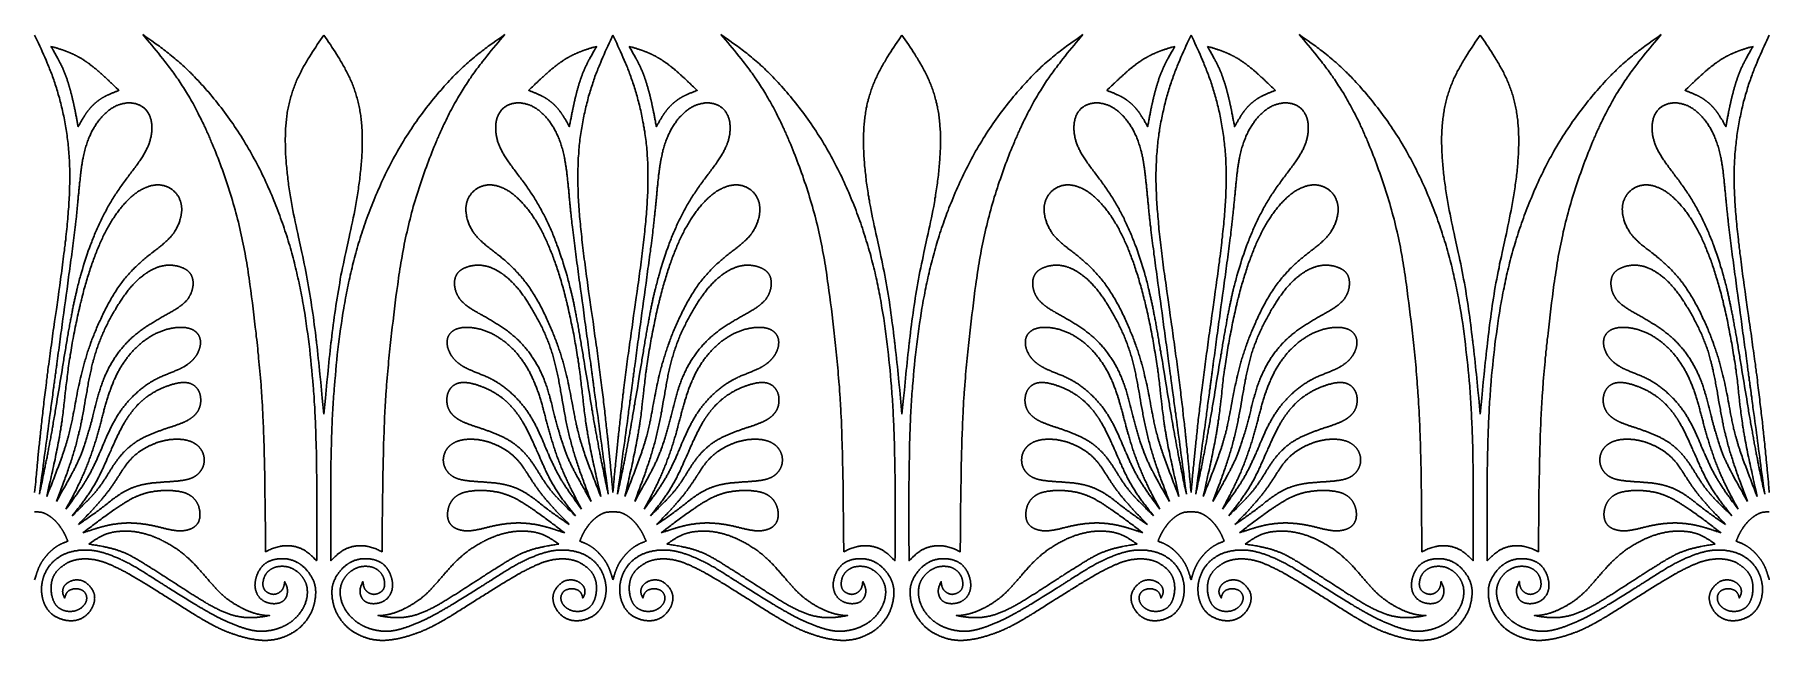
# Model space of a CAD drawing. Extents: x 0 to 279, y 0 to 212.
# Drawn here: x 147.6 to 279.4, y 110.1 to 156.2 of the extents above; entities that cross this region are included whole.
import ezdxf

# ---------------------------------------------------------------- set-up
doc = ezdxf.new("R2010")
doc.units = 0
doc.layers.add('LAYER_1', color=18, linetype='CONTINUOUS')

msp = doc.modelspace()

# ---------------------------------------------------------------- linework, layer by layer
at = {"layer": 'LAYER_1'}
for points in [[(147.55, 156.16), (147.75, 155.74), (147.85, 155.53), (147.94, 155.32), (148.04, 155.11), (148.13, 154.9), (148.23, 154.68), (148.32, 154.47), (148.42, 154.25), (148.51, 154.03), (148.56, 153.92), (148.6, 153.8), (148.65, 153.69), (148.69, 153.58), (148.74, 153.46), (148.78, 153.35), (148.82, 153.23), (148.87, 153.12), (148.91, 153), (148.95, 152.88), (149, 152.76), (149.04, 152.64), (149.08, 152.52), (149.12, 152.39), (149.16, 152.27), (149.2, 152.15), (149.24, 152.02), (149.28, 151.89), (149.32, 151.76), (149.35, 151.63), (149.39, 151.5), (149.43, 151.37), (149.46, 151.24), (149.5, 151.1), (149.53, 150.97), (149.57, 150.83), (149.6, 150.69), (149.63, 150.55), (149.67, 150.41), (149.7, 150.27), (149.73, 150.13), (149.76, 149.99), (149.79, 149.85), (149.82, 149.7), (149.84, 149.56), (149.87, 149.41), (149.9, 149.26), (149.92, 149.11), (149.94, 148.97), (149.97, 148.82), (149.99, 148.67), (150.01, 148.51), (150.03, 148.36), (150.05, 148.21), (150.07, 148.06), (150.09, 147.9), (150.1, 147.75), (150.12, 147.59), (150.13, 147.44), (150.15, 147.28), (150.16, 147.12), (150.17, 146.96), (150.18, 146.8), (150.19, 146.64), (150.2, 146.48), (150.2, 146.32), (150.21, 146.16), (150.22, 146), (150.22, 145.84), (150.22, 145.67), (150.22, 145.51), (150.22, 145.34), (150.22, 145.18), (150.22, 145.01), (150.22, 144.84), (150.21, 144.67), (150.21, 144.5), (150.2, 144.33), (150.2, 144.16), (150.19, 143.98), (150.18, 143.81), (150.17, 143.63), (150.16, 143.45), (150.15, 143.27), (150.14, 143.09), (150.13, 142.91), (150.11, 142.73), (150.1, 142.54), (150.08, 142.36), (150.07, 142.17), (150.05, 141.98), (150.03, 141.78), (150.01, 141.59), (149.99, 141.39), (149.97, 141.2), (149.95, 141), (149.93, 140.8), (149.91, 140.59), (149.88, 140.39), (149.86, 140.18), (149.83, 139.97), (149.81, 139.76), (149.78, 139.55), (149.75, 139.33), (149.73, 139.11), (149.7, 138.9), (149.67, 138.68), (149.64, 138.45), (149.61, 138.23), (149.58, 138.01), (149.55, 137.78), (149.52, 137.56), (149.49, 137.33), (149.46, 137.11), (149.39, 136.65), (149.33, 136.2), (149.2, 135.28), (149.14, 134.82), (149.07, 134.37), (149.04, 134.14), (149.01, 133.92), (148.97, 133.69), (148.94, 133.47), (148.91, 133.25), (148.88, 133.03), (148.85, 132.81), (148.82, 132.59), (148.79, 132.37), (148.76, 132.16), (148.73, 131.94), (148.7, 131.73), (148.67, 131.52), (148.65, 131.31), (148.62, 131.11), (148.59, 130.9), (148.56, 130.7), (148.54, 130.5), (148.51, 130.3), (148.49, 130.1), (148.46, 129.91), (148.44, 129.72), (148.42, 129.52), (148.39, 129.33), (148.37, 129.15), (148.35, 128.96), (148.32, 128.78), (148.3, 128.6), (148.28, 128.42), (148.26, 128.24), (148.24, 128.06), (148.22, 127.89), (148.2, 127.72), (148.18, 127.55), (148.16, 127.38), (148.14, 127.21), (148.12, 127.05), (148.1, 126.89), (148.09, 126.73), (148.07, 126.57), (148.05, 126.42), (148.04, 126.27), (148.02, 126.11), (148, 125.97), (147.99, 125.82), (147.97, 125.67), (147.96, 125.6), (147.96, 125.57), (147.96, 125.56), (147.96, 125.55), (147.96, 125.55), (147.96, 125.55), (147.96, 125.54), (147.95, 125.47), (147.94, 125.33), (147.92, 125.2), (147.91, 125.06), (147.89, 124.93), (147.88, 124.8), (147.87, 124.67), (147.85, 124.54), (147.84, 124.42), (147.83, 124.29), (147.82, 124.17), (147.8, 124.05), (147.79, 123.93), (147.78, 123.81), (147.77, 123.7), (147.76, 123.58), (147.75, 123.47), (147.74, 123.35), (147.73, 123.24), (147.72, 123.13), (147.71, 123.02), (147.7, 122.91), (147.69, 122.81), (147.68, 122.7), (147.67, 122.59), (147.65, 122.38), (147.63, 122.18), (147.61, 121.97), (147.59, 121.77), (147.55, 121.36)], [(169.53, 156.16), (169.28, 155.79), (169.16, 155.61), (169.04, 155.43), (168.92, 155.24), (168.8, 155.06), (168.68, 154.88), (168.56, 154.69), (168.44, 154.51), (168.39, 154.42), (168.33, 154.32), (168.27, 154.23), (168.22, 154.13), (168.16, 154.04), (168.11, 153.95), (168.05, 153.85), (168, 153.76), (167.95, 153.66), (167.9, 153.57), (167.85, 153.47), (167.8, 153.38), (167.75, 153.28), (167.7, 153.18), (167.65, 153.09), (167.61, 152.99), (167.56, 152.89), (167.52, 152.79), (167.47, 152.69), (167.43, 152.59), (167.39, 152.5), (167.35, 152.4), (167.31, 152.29), (167.27, 152.19), (167.23, 152.09), (167.2, 151.99), (167.16, 151.89), (167.13, 151.78), (167.1, 151.68), (167.07, 151.58), (167.03, 151.47), (167, 151.36), (166.98, 151.26), (166.95, 151.15), (166.92, 151.04), (166.9, 150.93), (166.87, 150.82), (166.85, 150.71), (166.83, 150.6), (166.8, 150.49), (166.78, 150.38), (166.76, 150.26), (166.75, 150.15), (166.73, 150.03), (166.71, 149.91), (166.7, 149.8), (166.69, 149.68), (166.67, 149.56), (166.66, 149.44), (166.65, 149.31), (166.64, 149.19), (166.63, 149.07), (166.62, 148.94), (166.62, 148.81), (166.61, 148.69), (166.61, 148.56), (166.61, 148.43), (166.6, 148.3), (166.6, 148.16), (166.6, 148.03), (166.61, 147.89), (166.61, 147.76), (166.61, 147.62), (166.61, 147.49), (166.62, 147.35), (166.63, 147.21), (166.63, 147.07), (166.64, 146.93), (166.65, 146.79), (166.66, 146.64), (166.67, 146.5), (166.68, 146.36), (166.69, 146.21), (166.71, 146.07), (166.72, 145.92), (166.74, 145.78), (166.75, 145.63), (166.77, 145.49), (166.79, 145.34), (166.8, 145.19), (166.82, 145.04), (166.84, 144.9), (166.86, 144.75), (166.88, 144.6), (166.9, 144.45), (166.93, 144.3), (166.95, 144.16), (166.97, 144.01), (167, 143.86), (167.02, 143.71), (167.05, 143.56), (167.07, 143.41), (167.13, 143.12), (167.18, 142.82), (167.24, 142.53), (167.3, 142.24), (167.36, 141.94), (167.42, 141.65), (167.48, 141.36), (167.55, 141.06), (167.61, 140.77), (167.74, 140.19), (167.86, 139.61), (167.93, 139.32), (167.99, 139.03), (168.05, 138.74), (168.11, 138.45), (168.17, 138.17), (168.22, 137.88), (168.28, 137.59), (168.33, 137.3), (168.38, 137.01), (168.43, 136.73), (168.48, 136.44), (168.52, 136.15), (168.57, 135.86), (168.61, 135.57), (168.65, 135.28), (168.7, 134.99), (168.74, 134.7), (168.77, 134.41), (168.81, 134.12), (168.85, 133.83), (168.89, 133.54), (168.92, 133.25), (168.96, 132.95), (168.97, 132.88), (168.97, 132.84), (168.97, 132.83), (168.97, 132.83), (168.97, 132.83), (168.97, 132.82), (168.97, 132.82), (168.98, 132.74), (169.02, 132.45), (169.05, 132.15), (169.08, 131.85), (169.11, 131.55), (169.15, 131.25), (169.18, 130.95), (169.21, 130.65), (169.24, 130.35), (169.3, 129.75), (169.36, 129.15), (169.42, 128.54), (169.53, 127.32)], [(169.53, 156.16), (169.78, 155.79), (169.9, 155.61), (170.03, 155.43), (170.15, 155.24), (170.27, 155.06), (170.39, 154.88), (170.51, 154.69), (170.62, 154.51), (170.68, 154.42), (170.74, 154.32), (170.79, 154.23), (170.85, 154.13), (170.9, 154.04), (170.96, 153.95), (171.01, 153.85), (171.06, 153.76), (171.12, 153.66), (171.17, 153.57), (171.22, 153.47), (171.27, 153.38), (171.32, 153.28), (171.37, 153.18), (171.41, 153.09), (171.46, 152.99), (171.5, 152.89), (171.55, 152.79), (171.59, 152.69), (171.63, 152.59), (171.68, 152.5), (171.72, 152.4), (171.76, 152.29), (171.79, 152.19), (171.83, 152.09), (171.87, 151.99), (171.9, 151.89), (171.94, 151.78), (171.97, 151.68), (172, 151.58), (172.03, 151.47), (172.06, 151.36), (172.09, 151.26), (172.12, 151.15), (172.14, 151.04), (172.17, 150.93), (172.19, 150.82), (172.22, 150.71), (172.24, 150.6), (172.26, 150.49), (172.28, 150.38), (172.3, 150.26), (172.32, 150.15), (172.34, 150.03), (172.35, 149.91), (172.37, 149.8), (172.38, 149.68), (172.39, 149.56), (172.4, 149.44), (172.42, 149.31), (172.42, 149.19), (172.43, 149.07), (172.44, 148.94), (172.45, 148.81), (172.45, 148.69), (172.46, 148.56), (172.46, 148.43), (172.46, 148.3), (172.46, 148.16), (172.46, 148.03), (172.46, 147.89), (172.46, 147.76), (172.45, 147.62), (172.45, 147.49), (172.45, 147.35), (172.44, 147.21), (172.43, 147.07), (172.42, 146.93), (172.42, 146.79), (172.41, 146.64), (172.39, 146.5), (172.38, 146.36), (172.37, 146.21), (172.36, 146.07), (172.34, 145.92), (172.33, 145.78), (172.31, 145.63), (172.3, 145.49), (172.28, 145.34), (172.26, 145.19), (172.24, 145.04), (172.22, 144.9), (172.2, 144.75), (172.18, 144.6), (172.16, 144.45), (172.14, 144.3), (172.12, 144.16), (172.09, 144.01), (172.07, 143.86), (172.04, 143.71), (172.02, 143.56), (171.99, 143.41), (171.94, 143.12), (171.88, 142.82), (171.83, 142.53), (171.77, 142.24), (171.71, 141.94), (171.64, 141.65), (171.58, 141.36), (171.52, 141.06), (171.46, 140.77), (171.33, 140.19), (171.2, 139.61), (171.14, 139.32), (171.08, 139.03), (171.02, 138.74), (170.96, 138.45), (170.9, 138.17), (170.84, 137.88), (170.79, 137.59), (170.74, 137.3), (170.69, 137.01), (170.64, 136.73), (170.59, 136.44), (170.54, 136.15), (170.5, 135.86), (170.45, 135.57), (170.41, 135.28), (170.37, 134.99), (170.33, 134.7), (170.29, 134.41), (170.25, 134.12), (170.22, 133.83), (170.18, 133.54), (170.14, 133.25), (170.11, 132.95), (170.1, 132.88), (170.1, 132.84), (170.09, 132.83), (170.09, 132.83), (170.09, 132.83), (170.09, 132.82), (170.09, 132.82), (170.08, 132.74), (170.05, 132.45), (170.02, 132.15), (169.98, 131.85), (169.95, 131.55), (169.92, 131.25), (169.89, 130.95), (169.86, 130.65), (169.83, 130.35), (169.77, 129.75), (169.71, 129.15), (169.65, 128.54), (169.53, 127.32)], [(191.51, 156.16), (191.32, 155.74), (191.22, 155.53), (191.12, 155.32), (191.03, 155.11), (190.93, 154.9), (190.84, 154.68), (190.74, 154.47), (190.65, 154.25), (190.56, 154.03), (190.51, 153.92), (190.46, 153.8), (190.42, 153.69), (190.37, 153.58), (190.33, 153.46), (190.29, 153.35), (190.24, 153.23), (190.2, 153.12), (190.15, 153), (190.11, 152.88), (190.07, 152.76), (190.03, 152.64), (189.99, 152.52), (189.95, 152.39), (189.91, 152.27), (189.87, 152.15), (189.83, 152.02), (189.79, 151.89), (189.75, 151.76), (189.71, 151.63), (189.67, 151.5), (189.64, 151.37), (189.6, 151.24), (189.57, 151.1), (189.53, 150.97), (189.5, 150.83), (189.46, 150.69), (189.43, 150.55), (189.4, 150.41), (189.37, 150.27), (189.34, 150.13), (189.31, 149.99), (189.28, 149.85), (189.25, 149.7), (189.22, 149.56), (189.2, 149.41), (189.17, 149.26), (189.15, 149.11), (189.12, 148.97), (189.1, 148.82), (189.08, 148.67), (189.05, 148.51), (189.03, 148.36), (189.01, 148.21), (189, 148.06), (188.98, 147.9), (188.96, 147.75), (188.95, 147.59), (188.93, 147.44), (188.92, 147.28), (188.91, 147.12), (188.89, 146.96), (188.88, 146.8), (188.88, 146.64), (188.87, 146.48), (188.86, 146.32), (188.86, 146.16), (188.85, 146), (188.85, 145.84), (188.84, 145.67), (188.84, 145.51), (188.84, 145.34), (188.84, 145.18), (188.84, 145.01), (188.85, 144.84), (188.85, 144.67), (188.86, 144.5), (188.86, 144.33), (188.87, 144.16), (188.88, 143.98), (188.88, 143.81), (188.89, 143.63), (188.9, 143.45), (188.91, 143.27), (188.93, 143.09), (188.94, 142.91), (188.95, 142.73), (188.97, 142.54), (188.98, 142.36), (189, 142.17), (189.02, 141.98), (189.04, 141.78), (189.05, 141.59), (189.07, 141.39), (189.09, 141.2), (189.12, 141), (189.14, 140.8), (189.16, 140.59), (189.18, 140.39), (189.21, 140.18), (189.23, 139.97), (189.26, 139.76), (189.28, 139.55), (189.31, 139.33), (189.34, 139.11), (189.37, 138.9), (189.4, 138.68), (189.42, 138.45), (189.45, 138.23), (189.48, 138.01), (189.51, 137.78), (189.55, 137.56), (189.58, 137.33), (189.61, 137.11), (189.67, 136.65), (189.74, 136.2), (189.87, 135.28), (189.93, 134.82), (190, 134.37), (190.03, 134.14), (190.06, 133.92), (190.09, 133.69), (190.12, 133.47), (190.15, 133.25), (190.19, 133.03), (190.22, 132.81), (190.25, 132.59), (190.28, 132.37), (190.31, 132.16), (190.34, 131.94), (190.36, 131.73), (190.39, 131.52), (190.42, 131.31), (190.45, 131.11), (190.47, 130.9), (190.5, 130.7), (190.53, 130.5), (190.55, 130.3), (190.58, 130.1), (190.6, 129.91), (190.63, 129.72), (190.65, 129.52), (190.67, 129.33), (190.7, 129.15), (190.72, 128.96), (190.74, 128.78), (190.76, 128.6), (190.79, 128.42), (190.81, 128.24), (190.83, 128.06), (190.85, 127.89), (190.87, 127.72), (190.89, 127.55), (190.91, 127.38), (190.92, 127.21), (190.94, 127.05), (190.96, 126.89), (190.98, 126.73), (191, 126.57), (191.01, 126.42), (191.03, 126.27), (191.05, 126.11), (191.06, 125.97), (191.08, 125.82), (191.09, 125.67), (191.1, 125.6), (191.11, 125.57), (191.11, 125.56), (191.11, 125.55), (191.11, 125.55), (191.11, 125.55), (191.11, 125.54), (191.12, 125.47), (191.13, 125.33), (191.14, 125.2), (191.16, 125.06), (191.17, 124.93), (191.19, 124.8), (191.2, 124.67), (191.21, 124.54), (191.22, 124.42), (191.24, 124.29), (191.25, 124.17), (191.26, 124.05), (191.27, 123.93), (191.28, 123.81), (191.3, 123.7), (191.31, 123.58), (191.32, 123.47), (191.33, 123.35), (191.34, 123.24), (191.35, 123.13), (191.36, 123.02), (191.37, 122.91), (191.38, 122.81), (191.39, 122.7), (191.4, 122.59), (191.42, 122.38), (191.44, 122.18), (191.46, 121.97), (191.48, 121.77), (191.51, 121.36)], [(191.51, 156.16), (191.71, 155.74), (191.8, 155.53), (191.9, 155.32), (192, 155.11), (192.09, 154.9), (192.19, 154.68), (192.28, 154.47), (192.38, 154.25), (192.47, 154.03), (192.51, 153.92), (192.56, 153.8), (192.61, 153.69), (192.65, 153.58), (192.7, 153.46), (192.74, 153.35), (192.78, 153.23), (192.83, 153.12), (192.87, 153), (192.91, 152.88), (192.95, 152.76), (193, 152.64), (193.04, 152.52), (193.08, 152.39), (193.12, 152.27), (193.16, 152.15), (193.2, 152.02), (193.24, 151.89), (193.28, 151.76), (193.31, 151.63), (193.35, 151.5), (193.39, 151.37), (193.42, 151.24), (193.46, 151.1), (193.49, 150.97), (193.53, 150.83), (193.56, 150.69), (193.59, 150.55), (193.63, 150.41), (193.66, 150.27), (193.69, 150.13), (193.72, 149.99), (193.75, 149.85), (193.77, 149.7), (193.8, 149.56), (193.83, 149.41), (193.85, 149.26), (193.88, 149.11), (193.9, 148.97), (193.93, 148.82), (193.95, 148.67), (193.97, 148.51), (193.99, 148.36), (194.01, 148.21), (194.03, 148.06), (194.05, 147.9), (194.06, 147.75), (194.08, 147.59), (194.09, 147.44), (194.11, 147.28), (194.12, 147.12), (194.13, 146.96), (194.14, 146.8), (194.15, 146.64), (194.16, 146.48), (194.16, 146.32), (194.17, 146.16), (194.17, 146), (194.18, 145.84), (194.18, 145.67), (194.18, 145.51), (194.18, 145.34), (194.18, 145.18), (194.18, 145.01), (194.18, 144.84), (194.17, 144.67), (194.17, 144.5), (194.16, 144.33), (194.16, 144.16), (194.15, 143.98), (194.14, 143.81), (194.13, 143.63), (194.12, 143.45), (194.11, 143.27), (194.1, 143.09), (194.09, 142.91), (194.07, 142.73), (194.06, 142.54), (194.04, 142.36), (194.02, 142.17), (194.01, 141.98), (193.99, 141.78), (193.97, 141.59), (193.95, 141.39), (193.93, 141.2), (193.91, 141), (193.89, 140.8), (193.86, 140.59), (193.84, 140.39), (193.82, 140.18), (193.79, 139.97), (193.77, 139.76), (193.74, 139.55), (193.71, 139.33), (193.69, 139.11), (193.66, 138.9), (193.63, 138.68), (193.6, 138.45), (193.57, 138.23), (193.54, 138.01), (193.51, 137.78), (193.48, 137.56), (193.45, 137.33), (193.42, 137.11), (193.35, 136.65), (193.29, 136.2), (193.16, 135.28), (193.09, 134.82), (193.03, 134.37), (193, 134.14), (192.97, 133.92), (192.93, 133.69), (192.9, 133.47), (192.87, 133.25), (192.84, 133.03), (192.81, 132.81), (192.78, 132.59), (192.75, 132.37), (192.72, 132.16), (192.69, 131.94), (192.66, 131.73), (192.63, 131.52), (192.6, 131.31), (192.58, 131.11), (192.55, 130.9), (192.52, 130.7), (192.5, 130.5), (192.47, 130.3), (192.45, 130.1), (192.42, 129.91), (192.4, 129.72), (192.37, 129.52), (192.35, 129.33), (192.33, 129.15), (192.31, 128.96), (192.28, 128.78), (192.26, 128.6), (192.24, 128.42), (192.22, 128.24), (192.2, 128.06), (192.18, 127.89), (192.16, 127.72), (192.14, 127.55), (192.12, 127.38), (192.1, 127.21), (192.08, 127.05), (192.06, 126.89), (192.05, 126.73), (192.03, 126.57), (192.01, 126.42), (191.99, 126.27), (191.98, 126.11), (191.96, 125.97), (191.95, 125.82), (191.93, 125.67), (191.92, 125.6), (191.92, 125.57), (191.92, 125.56), (191.92, 125.55), (191.92, 125.55), (191.92, 125.55), (191.92, 125.54), (191.91, 125.47), (191.89, 125.33), (191.88, 125.2), (191.87, 125.06), (191.85, 124.93), (191.84, 124.8), (191.83, 124.67), (191.81, 124.54), (191.8, 124.42), (191.79, 124.29), (191.78, 124.17), (191.76, 124.05), (191.75, 123.93), (191.74, 123.81), (191.73, 123.7), (191.72, 123.58), (191.71, 123.47), (191.7, 123.35), (191.69, 123.24), (191.67, 123.13), (191.66, 123.02), (191.65, 122.91), (191.64, 122.81), (191.63, 122.7), (191.62, 122.59), (191.61, 122.38), (191.59, 122.18), (191.57, 121.97), (191.55, 121.77), (191.51, 121.36)], [(213.49, 156.16), (213.24, 155.79), (213.12, 155.61), (213, 155.43), (212.88, 155.24), (212.75, 155.06), (212.64, 154.88), (212.52, 154.69), (212.4, 154.51), (212.34, 154.42), (212.29, 154.32), (212.23, 154.23), (212.18, 154.13), (212.12, 154.04), (212.07, 153.95), (212.01, 153.85), (211.96, 153.76), (211.91, 153.66), (211.86, 153.57), (211.81, 153.47), (211.76, 153.38), (211.71, 153.28), (211.66, 153.18), (211.61, 153.09), (211.57, 152.99), (211.52, 152.89), (211.48, 152.79), (211.43, 152.69), (211.39, 152.59), (211.35, 152.5), (211.31, 152.4), (211.27, 152.29), (211.23, 152.19), (211.19, 152.09), (211.16, 151.99), (211.12, 151.89), (211.09, 151.78), (211.06, 151.68), (211.02, 151.58), (210.99, 151.47), (210.96, 151.36), (210.93, 151.26), (210.91, 151.15), (210.88, 151.04), (210.85, 150.93), (210.83, 150.82), (210.81, 150.71), (210.78, 150.6), (210.76, 150.49), (210.74, 150.38), (210.72, 150.26), (210.71, 150.15), (210.69, 150.03), (210.67, 149.91), (210.66, 149.8), (210.64, 149.68), (210.63, 149.56), (210.62, 149.44), (210.61, 149.31), (210.6, 149.19), (210.59, 149.07), (210.58, 148.94), (210.58, 148.81), (210.57, 148.69), (210.57, 148.56), (210.57, 148.43), (210.56, 148.3), (210.56, 148.16), (210.56, 148.03), (210.56, 147.89), (210.57, 147.76), (210.57, 147.62), (210.57, 147.49), (210.58, 147.35), (210.59, 147.21), (210.59, 147.07), (210.6, 146.93), (210.61, 146.79), (210.62, 146.64), (210.63, 146.5), (210.64, 146.36), (210.65, 146.21), (210.67, 146.07), (210.68, 145.92), (210.7, 145.78), (210.71, 145.63), (210.73, 145.49), (210.74, 145.34), (210.76, 145.19), (210.78, 145.04), (210.8, 144.9), (210.82, 144.75), (210.84, 144.6), (210.86, 144.45), (210.89, 144.3), (210.91, 144.16), (210.93, 144.01), (210.96, 143.86), (210.98, 143.71), (211.01, 143.56), (211.03, 143.41), (211.09, 143.12), (211.14, 142.82), (211.2, 142.53), (211.26, 142.24), (211.32, 141.94), (211.38, 141.65), (211.44, 141.36), (211.51, 141.06), (211.57, 140.77), (211.7, 140.19), (211.82, 139.61), (211.89, 139.32), (211.95, 139.03), (212.01, 138.74), (212.07, 138.45), (212.13, 138.17), (212.18, 137.88), (212.24, 137.59), (212.29, 137.3), (212.34, 137.01), (212.39, 136.73), (212.44, 136.44), (212.48, 136.15), (212.53, 135.86), (212.57, 135.57), (212.61, 135.28), (212.65, 134.99), (212.69, 134.7), (212.73, 134.41), (212.77, 134.12), (212.81, 133.83), (212.85, 133.54), (212.88, 133.25), (212.92, 132.95), (212.92, 132.88), (212.93, 132.84), (212.93, 132.83), (212.93, 132.83), (212.93, 132.83), (212.93, 132.82), (212.93, 132.82), (212.94, 132.74), (212.97, 132.45), (213.01, 132.15), (213.04, 131.85), (213.07, 131.55), (213.1, 131.25), (213.14, 130.95), (213.17, 130.65), (213.2, 130.35), (213.26, 129.75), (213.32, 129.15), (213.38, 128.54), (213.49, 127.32)], [(213.49, 156.16), (213.74, 155.79), (213.86, 155.61), (213.99, 155.43), (214.11, 155.24), (214.23, 155.06), (214.35, 154.88), (214.47, 154.69), (214.58, 154.51), (214.64, 154.42), (214.7, 154.32), (214.75, 154.23), (214.81, 154.13), (214.86, 154.04), (214.92, 153.95), (214.97, 153.85), (215.02, 153.76), (215.08, 153.66), (215.13, 153.57), (215.18, 153.47), (215.23, 153.38), (215.28, 153.28), (215.32, 153.18), (215.37, 153.09), (215.42, 152.99), (215.46, 152.89), (215.51, 152.79), (215.55, 152.69), (215.59, 152.59), (215.63, 152.5), (215.68, 152.4), (215.71, 152.29), (215.75, 152.19), (215.79, 152.09), (215.83, 151.99), (215.86, 151.89), (215.89, 151.78), (215.93, 151.68), (215.96, 151.58), (215.99, 151.47), (216.02, 151.36), (216.05, 151.26), (216.08, 151.15), (216.1, 151.04), (216.13, 150.93), (216.15, 150.82), (216.18, 150.71), (216.2, 150.6), (216.22, 150.49), (216.24, 150.38), (216.26, 150.26), (216.28, 150.15), (216.29, 150.03), (216.31, 149.91), (216.33, 149.8), (216.34, 149.68), (216.35, 149.56), (216.36, 149.44), (216.37, 149.31), (216.38, 149.19), (216.39, 149.07), (216.4, 148.94), (216.41, 148.81), (216.41, 148.69), (216.41, 148.56), (216.42, 148.43), (216.42, 148.3), (216.42, 148.16), (216.42, 148.03), (216.42, 147.89), (216.42, 147.76), (216.41, 147.62), (216.41, 147.49), (216.4, 147.35), (216.4, 147.21), (216.39, 147.07), (216.38, 146.93), (216.37, 146.79), (216.36, 146.64), (216.35, 146.5), (216.34, 146.36), (216.33, 146.21), (216.32, 146.07), (216.3, 145.92), (216.29, 145.78), (216.27, 145.63), (216.26, 145.49), (216.24, 145.34), (216.22, 145.19), (216.2, 145.04), (216.18, 144.9), (216.16, 144.75), (216.14, 144.6), (216.12, 144.45), (216.1, 144.3), (216.07, 144.16), (216.05, 144.01), (216.03, 143.86), (216, 143.71), (215.98, 143.56), (215.95, 143.41), (215.9, 143.12), (215.84, 142.82), (215.78, 142.53), (215.73, 142.24), (215.67, 141.94), (215.6, 141.65), (215.54, 141.36), (215.48, 141.06), (215.41, 140.77), (215.29, 140.19), (215.16, 139.61), (215.1, 139.32), (215.04, 139.03), (214.98, 138.74), (214.92, 138.45), (214.86, 138.17), (214.8, 137.88), (214.75, 137.59), (214.7, 137.3), (214.65, 137.01), (214.6, 136.73), (214.55, 136.44), (214.5, 136.15), (214.46, 135.86), (214.41, 135.57), (214.37, 135.28), (214.33, 134.99), (214.29, 134.7), (214.25, 134.41), (214.21, 134.12), (214.17, 133.83), (214.14, 133.54), (214.1, 133.25), (214.07, 132.95), (214.06, 132.88), (214.05, 132.84), (214.05, 132.83), (214.05, 132.83), (214.05, 132.83), (214.05, 132.82), (214.05, 132.82), (214.04, 132.74), (214.01, 132.45), (213.98, 132.15), (213.94, 131.85), (213.91, 131.55), (213.88, 131.25), (213.85, 130.95), (213.82, 130.65), (213.79, 130.35), (213.73, 129.75), (213.67, 129.15), (213.61, 128.54), (213.49, 127.32)], [(235.47, 156.16), (235.28, 155.74), (235.18, 155.53), (235.08, 155.32), (234.99, 155.11), (234.89, 154.9), (234.79, 154.68), (234.7, 154.47), (234.61, 154.25), (234.51, 154.03), (234.47, 153.92), (234.42, 153.8), (234.38, 153.69), (234.33, 153.58), (234.29, 153.46), (234.24, 153.35), (234.2, 153.23), (234.16, 153.12), (234.11, 153), (234.07, 152.88), (234.03, 152.76), (233.99, 152.64), (233.95, 152.52), (233.9, 152.39), (233.86, 152.27), (233.82, 152.15), (233.79, 152.02), (233.75, 151.89), (233.71, 151.76), (233.67, 151.63), (233.63, 151.5), (233.6, 151.37), (233.56, 151.24), (233.53, 151.1), (233.49, 150.97), (233.46, 150.83), (233.42, 150.69), (233.39, 150.55), (233.36, 150.41), (233.33, 150.27), (233.3, 150.13), (233.27, 149.99), (233.24, 149.85), (233.21, 149.7), (233.18, 149.56), (233.15, 149.41), (233.13, 149.26), (233.1, 149.11), (233.08, 148.97), (233.06, 148.82), (233.03, 148.67), (233.01, 148.51), (232.99, 148.36), (232.97, 148.21), (232.95, 148.06), (232.94, 147.9), (232.92, 147.75), (232.91, 147.59), (232.89, 147.44), (232.88, 147.28), (232.86, 147.12), (232.85, 146.96), (232.84, 146.8), (232.83, 146.64), (232.83, 146.48), (232.82, 146.32), (232.81, 146.16), (232.81, 146), (232.81, 145.84), (232.8, 145.67), (232.8, 145.51), (232.8, 145.34), (232.8, 145.18), (232.8, 145.01), (232.81, 144.84), (232.81, 144.67), (232.81, 144.5), (232.82, 144.33), (232.83, 144.16), (232.83, 143.98), (232.84, 143.81), (232.85, 143.63), (232.86, 143.45), (232.87, 143.27), (232.89, 143.09), (232.9, 142.91), (232.91, 142.73), (232.93, 142.54), (232.94, 142.36), (232.96, 142.17), (232.98, 141.98), (232.99, 141.78), (233.01, 141.59), (233.03, 141.39), (233.05, 141.2), (233.07, 141), (233.1, 140.8), (233.12, 140.59), (233.14, 140.39), (233.17, 140.18), (233.19, 139.97), (233.22, 139.76), (233.24, 139.55), (233.27, 139.33), (233.3, 139.11), (233.33, 138.9), (233.35, 138.68), (233.38, 138.45), (233.41, 138.23), (233.44, 138.01), (233.47, 137.78), (233.5, 137.56), (233.54, 137.33), (233.57, 137.11), (233.63, 136.65), (233.69, 136.2), (233.82, 135.28), (233.89, 134.82), (233.95, 134.37), (233.99, 134.14), (234.02, 133.92), (234.05, 133.69), (234.08, 133.47), (234.11, 133.25), (234.14, 133.03), (234.18, 132.81), (234.21, 132.59), (234.24, 132.37), (234.27, 132.16), (234.29, 131.94), (234.32, 131.73), (234.35, 131.52), (234.38, 131.31), (234.41, 131.11), (234.43, 130.9), (234.46, 130.7), (234.49, 130.5), (234.51, 130.3), (234.54, 130.1), (234.56, 129.91), (234.59, 129.72), (234.61, 129.52), (234.63, 129.33), (234.66, 129.15), (234.68, 128.96), (234.7, 128.78), (234.72, 128.6), (234.74, 128.42), (234.77, 128.24), (234.79, 128.06), (234.81, 127.89), (234.83, 127.72), (234.85, 127.55), (234.86, 127.38), (234.88, 127.21), (234.9, 127.05), (234.92, 126.89), (234.94, 126.73), (234.96, 126.57), (234.97, 126.42), (234.99, 126.27), (235.01, 126.11), (235.02, 125.97), (235.04, 125.82), (235.05, 125.67), (235.06, 125.6), (235.06, 125.57), (235.07, 125.56), (235.07, 125.55), (235.07, 125.55), (235.07, 125.55), (235.07, 125.54), (235.07, 125.47), (235.09, 125.33), (235.1, 125.2), (235.12, 125.06), (235.13, 124.93), (235.14, 124.8), (235.16, 124.67), (235.17, 124.54), (235.18, 124.42), (235.2, 124.29), (235.21, 124.17), (235.22, 124.05), (235.23, 123.93), (235.24, 123.81), (235.25, 123.7), (235.27, 123.58), (235.28, 123.47), (235.29, 123.35), (235.3, 123.24), (235.31, 123.13), (235.32, 123.02), (235.33, 122.91), (235.34, 122.81), (235.35, 122.7), (235.36, 122.59), (235.38, 122.38), (235.4, 122.18), (235.42, 121.97), (235.43, 121.77), (235.47, 121.36)], [(235.47, 156.16), (235.67, 155.74), (235.76, 155.53), (235.86, 155.32), (235.96, 155.11), (236.05, 154.9), (236.15, 154.68), (236.24, 154.47), (236.34, 154.25), (236.43, 154.03), (236.47, 153.92), (236.52, 153.8), (236.56, 153.69), (236.61, 153.58), (236.65, 153.46), (236.7, 153.35), (236.74, 153.23), (236.79, 153.12), (236.83, 153), (236.87, 152.88), (236.91, 152.76), (236.96, 152.64), (237, 152.52), (237.04, 152.39), (237.08, 152.27), (237.12, 152.15), (237.16, 152.02), (237.2, 151.89), (237.23, 151.76), (237.27, 151.63), (237.31, 151.5), (237.35, 151.37), (237.38, 151.24), (237.42, 151.1), (237.45, 150.97), (237.49, 150.83), (237.52, 150.69), (237.55, 150.55), (237.58, 150.41), (237.62, 150.27), (237.65, 150.13), (237.68, 149.99), (237.71, 149.85), (237.73, 149.7), (237.76, 149.56), (237.79, 149.41), (237.81, 149.26), (237.84, 149.11), (237.86, 148.97), (237.89, 148.82), (237.91, 148.67), (237.93, 148.51), (237.95, 148.36), (237.97, 148.21), (237.99, 148.06), (238.01, 147.9), (238.02, 147.75), (238.04, 147.59), (238.05, 147.44), (238.07, 147.28), (238.08, 147.12), (238.09, 146.96), (238.1, 146.8), (238.11, 146.64), (238.12, 146.48), (238.12, 146.32), (238.13, 146.16), (238.13, 146), (238.14, 145.84), (238.14, 145.67), (238.14, 145.51), (238.14, 145.34), (238.14, 145.18), (238.14, 145.01), (238.14, 144.84), (238.13, 144.67), (238.13, 144.5), (238.12, 144.33), (238.12, 144.16), (238.11, 143.98), (238.1, 143.81), (238.09, 143.63), (238.08, 143.45), (238.07, 143.27), (238.06, 143.09), (238.04, 142.91), (238.03, 142.73), (238.02, 142.54), (238, 142.36), (237.98, 142.17), (237.97, 141.98), (237.95, 141.78), (237.93, 141.59), (237.91, 141.39), (237.89, 141.2), (237.87, 141), (237.85, 140.8), (237.82, 140.59), (237.8, 140.39), (237.78, 140.18), (237.75, 139.97), (237.73, 139.76), (237.7, 139.55), (237.67, 139.33), (237.64, 139.11), (237.62, 138.9), (237.59, 138.68), (237.56, 138.45), (237.53, 138.23), (237.5, 138.01), (237.47, 137.78), (237.44, 137.56), (237.41, 137.33), (237.38, 137.11), (237.31, 136.65), (237.25, 136.2), (237.12, 135.28), (237.05, 134.82), (236.99, 134.37), (236.96, 134.14), (236.92, 133.92), (236.89, 133.69), (236.86, 133.47), (236.83, 133.25), (236.8, 133.03), (236.77, 132.81), (236.74, 132.59), (236.71, 132.37), (236.68, 132.16), (236.65, 131.94), (236.62, 131.73), (236.59, 131.52), (236.56, 131.31), (236.54, 131.11), (236.51, 130.9), (236.48, 130.7), (236.46, 130.5), (236.43, 130.3), (236.41, 130.1), (236.38, 129.91), (236.36, 129.72), (236.33, 129.52), (236.31, 129.33), (236.29, 129.15), (236.26, 128.96), (236.24, 128.78), (236.22, 128.6), (236.2, 128.42), (236.18, 128.24), (236.16, 128.06), (236.14, 127.89), (236.12, 127.72), (236.1, 127.55), (236.08, 127.38), (236.06, 127.21), (236.04, 127.05), (236.02, 126.89), (236, 126.73), (235.99, 126.57), (235.97, 126.42), (235.95, 126.27), (235.94, 126.11), (235.92, 125.97), (235.9, 125.82), (235.89, 125.67), (235.88, 125.6), (235.88, 125.57), (235.88, 125.56), (235.88, 125.55), (235.88, 125.55), (235.88, 125.55), (235.88, 125.54), (235.87, 125.47), (235.85, 125.33), (235.84, 125.2), (235.83, 125.06), (235.81, 124.93), (235.8, 124.8), (235.78, 124.67), (235.77, 124.54), (235.76, 124.42), (235.75, 124.29), (235.73, 124.17), (235.72, 124.05), (235.71, 123.93), (235.7, 123.81), (235.69, 123.7), (235.68, 123.58), (235.67, 123.47), (235.65, 123.35), (235.64, 123.24), (235.63, 123.13), (235.62, 123.02), (235.61, 122.91), (235.6, 122.81), (235.59, 122.7), (235.58, 122.59), (235.56, 122.38), (235.55, 122.18), (235.53, 121.97), (235.51, 121.77), (235.47, 121.36)], [(257.45, 156.16), (257.2, 155.79), (257.08, 155.61), (256.96, 155.43), (256.83, 155.24), (256.71, 155.06), (256.59, 154.88), (256.48, 154.69), (256.36, 154.51), (256.3, 154.42), (256.25, 154.32), (256.19, 154.23), (256.13, 154.13), (256.08, 154.04), (256.03, 153.95), (255.97, 153.85), (255.92, 153.76), (255.87, 153.66), (255.82, 153.57), (255.76, 153.47), (255.71, 153.38), (255.67, 153.28), (255.62, 153.18), (255.57, 153.09), (255.52, 152.99), (255.48, 152.89), (255.43, 152.79), (255.39, 152.69), (255.35, 152.59), (255.31, 152.5), (255.27, 152.4), (255.23, 152.29), (255.19, 152.19), (255.15, 152.09), (255.12, 151.99), (255.08, 151.89), (255.05, 151.78), (255.02, 151.68), (254.98, 151.58), (254.95, 151.47), (254.92, 151.36), (254.89, 151.26), (254.87, 151.15), (254.84, 151.04), (254.81, 150.93), (254.79, 150.82), (254.77, 150.71), (254.74, 150.6), (254.72, 150.49), (254.7, 150.38), (254.68, 150.26), (254.66, 150.15), (254.65, 150.03), (254.63, 149.91), (254.62, 149.8), (254.6, 149.68), (254.59, 149.56), (254.58, 149.44), (254.57, 149.31), (254.56, 149.19), (254.55, 149.07), (254.54, 148.94), (254.54, 148.81), (254.53, 148.69), (254.53, 148.56), (254.52, 148.43), (254.52, 148.3), (254.52, 148.16), (254.52, 148.03), (254.52, 147.89), (254.53, 147.76), (254.53, 147.62), (254.53, 147.49), (254.54, 147.35), (254.54, 147.21), (254.55, 147.07), (254.56, 146.93), (254.57, 146.79), (254.58, 146.64), (254.59, 146.5), (254.6, 146.36), (254.61, 146.21), (254.63, 146.07), (254.64, 145.92), (254.65, 145.78), (254.67, 145.63), (254.69, 145.49), (254.7, 145.34), (254.72, 145.19), (254.74, 145.04), (254.76, 144.9), (254.78, 144.75), (254.8, 144.6), (254.82, 144.45), (254.84, 144.3), (254.87, 144.16), (254.89, 144.01), (254.92, 143.86), (254.94, 143.71), (254.97, 143.56), (254.99, 143.41), (255.04, 143.12), (255.1, 142.82), (255.16, 142.53), (255.22, 142.24), (255.28, 141.94), (255.34, 141.65), (255.4, 141.36), (255.46, 141.06), (255.53, 140.77), (255.66, 140.19), (255.78, 139.61), (255.84, 139.32), (255.91, 139.03), (255.97, 138.74), (256.03, 138.45), (256.08, 138.17), (256.14, 137.88), (256.19, 137.59), (256.25, 137.3), (256.3, 137.01), (256.35, 136.73), (256.39, 136.44), (256.44, 136.15), (256.49, 135.86), (256.53, 135.57), (256.57, 135.28), (256.61, 134.99), (256.65, 134.7), (256.69, 134.41), (256.73, 134.12), (256.77, 133.83), (256.8, 133.54), (256.84, 133.25), (256.87, 132.95), (256.88, 132.88), (256.89, 132.84), (256.89, 132.83), (256.89, 132.83), (256.89, 132.83), (256.89, 132.82), (256.89, 132.82), (256.9, 132.74), (256.93, 132.45), (256.97, 132.15), (257, 131.85), (257.03, 131.55), (257.06, 131.25), (257.1, 130.95), (257.13, 130.65), (257.16, 130.35), (257.22, 129.75), (257.28, 129.15), (257.34, 128.54), (257.45, 127.32)], [(257.45, 156.16), (257.7, 155.79), (257.82, 155.61), (257.94, 155.43), (258.07, 155.24), (258.19, 155.06), (258.31, 154.88), (258.42, 154.69), (258.54, 154.51), (258.6, 154.42), (258.65, 154.32), (258.71, 154.23), (258.77, 154.13), (258.82, 154.04), (258.88, 153.95), (258.93, 153.85), (258.98, 153.76), (259.03, 153.66), (259.09, 153.57), (259.14, 153.47), (259.19, 153.38), (259.24, 153.28), (259.28, 153.18), (259.33, 153.09), (259.38, 152.99), (259.42, 152.89), (259.47, 152.79), (259.51, 152.69), (259.55, 152.59), (259.59, 152.5), (259.63, 152.4), (259.67, 152.29), (259.71, 152.19), (259.75, 152.09), (259.78, 151.99), (259.82, 151.89), (259.85, 151.78), (259.89, 151.68), (259.92, 151.58), (259.95, 151.47), (259.98, 151.36), (260.01, 151.26), (260.04, 151.15), (260.06, 151.04), (260.09, 150.93), (260.11, 150.82), (260.14, 150.71), (260.16, 150.6), (260.18, 150.49), (260.2, 150.38), (260.22, 150.26), (260.24, 150.15), (260.25, 150.03), (260.27, 149.91), (260.28, 149.8), (260.3, 149.68), (260.31, 149.56), (260.32, 149.44), (260.33, 149.31), (260.34, 149.19), (260.35, 149.07), (260.36, 148.94), (260.36, 148.81), (260.37, 148.69), (260.37, 148.56), (260.38, 148.43), (260.38, 148.3), (260.38, 148.16), (260.38, 148.03), (260.38, 147.89), (260.38, 147.76), (260.37, 147.62), (260.37, 147.49), (260.36, 147.35), (260.36, 147.21), (260.35, 147.07), (260.34, 146.93), (260.33, 146.79), (260.32, 146.64), (260.31, 146.5), (260.3, 146.36), (260.29, 146.21), (260.28, 146.07), (260.26, 145.92), (260.25, 145.78), (260.23, 145.63), (260.21, 145.49), (260.2, 145.34), (260.18, 145.19), (260.16, 145.04), (260.14, 144.9), (260.12, 144.75), (260.1, 144.6), (260.08, 144.45), (260.06, 144.3), (260.03, 144.16), (260.01, 144.01), (259.99, 143.86), (259.96, 143.71), (259.94, 143.56), (259.91, 143.41), (259.86, 143.12), (259.8, 142.82), (259.74, 142.53), (259.68, 142.24), (259.62, 141.94), (259.56, 141.65), (259.5, 141.36), (259.44, 141.06), (259.37, 140.77), (259.25, 140.19), (259.12, 139.61), (259.06, 139.32), (258.99, 139.03), (258.93, 138.74), (258.88, 138.45), (258.82, 138.17), (258.76, 137.88), (258.71, 137.59), (258.65, 137.3), (258.6, 137.01), (258.55, 136.73), (258.51, 136.44), (258.46, 136.15), (258.42, 135.86), (258.37, 135.57), (258.33, 135.28), (258.29, 134.99), (258.25, 134.7), (258.21, 134.41), (258.17, 134.12), (258.13, 133.83), (258.1, 133.54), (258.06, 133.25), (258.03, 132.95), (258.02, 132.88), (258.01, 132.84), (258.01, 132.83), (258.01, 132.83), (258.01, 132.83), (258.01, 132.82), (258.01, 132.82), (258, 132.74), (257.97, 132.45), (257.93, 132.15), (257.9, 131.85), (257.87, 131.55), (257.84, 131.25), (257.81, 130.95), (257.78, 130.65), (257.74, 130.35), (257.68, 129.75), (257.62, 129.15), (257.57, 128.54), (257.45, 127.32)], [(279.43, 156.16), (279.24, 155.74), (279.14, 155.53), (279.04, 155.32), (278.94, 155.11), (278.85, 154.9), (278.75, 154.68), (278.66, 154.47), (278.57, 154.25), (278.47, 154.03), (278.43, 153.92), (278.38, 153.8), (278.34, 153.69), (278.29, 153.58), (278.25, 153.46), (278.2, 153.35), (278.16, 153.23), (278.12, 153.12), (278.07, 153), (278.03, 152.88), (277.99, 152.76), (277.95, 152.64), (277.9, 152.52), (277.86, 152.39), (277.82, 152.27), (277.78, 152.15), (277.74, 152.02), (277.71, 151.89), (277.67, 151.76), (277.63, 151.63), (277.59, 151.5), (277.56, 151.37), (277.52, 151.24), (277.48, 151.1), (277.45, 150.97), (277.42, 150.83), (277.38, 150.69), (277.35, 150.55), (277.32, 150.41), (277.29, 150.27), (277.26, 150.13), (277.23, 149.99), (277.2, 149.85), (277.17, 149.7), (277.14, 149.56), (277.11, 149.41), (277.09, 149.26), (277.06, 149.11), (277.04, 148.97), (277.02, 148.82), (276.99, 148.67), (276.97, 148.51), (276.95, 148.36), (276.93, 148.21), (276.91, 148.06), (276.9, 147.9), (276.88, 147.75), (276.86, 147.59), (276.85, 147.44), (276.84, 147.28), (276.82, 147.12), (276.81, 146.96), (276.8, 146.8), (276.79, 146.64), (276.79, 146.48), (276.78, 146.32), (276.77, 146.16), (276.77, 146), (276.76, 145.84), (276.76, 145.67), (276.76, 145.51), (276.76, 145.34), (276.76, 145.18), (276.76, 145.01), (276.77, 144.84), (276.77, 144.67), (276.77, 144.5), (276.78, 144.33), (276.79, 144.16), (276.79, 143.98), (276.8, 143.81), (276.81, 143.63), (276.82, 143.45), (276.83, 143.27), (276.84, 143.09), (276.86, 142.91), (276.87, 142.73), (276.89, 142.54), (276.9, 142.36), (276.92, 142.17), (276.94, 141.98), (276.95, 141.78), (276.97, 141.59), (276.99, 141.39), (277.01, 141.2), (277.03, 141), (277.06, 140.8), (277.08, 140.59), (277.1, 140.39), (277.13, 140.18), (277.15, 139.97), (277.18, 139.76), (277.2, 139.55), (277.23, 139.33), (277.26, 139.11), (277.29, 138.9), (277.31, 138.68), (277.34, 138.45), (277.37, 138.23), (277.4, 138.01), (277.43, 137.78), (277.46, 137.56), (277.49, 137.33), (277.53, 137.11), (277.59, 136.65), (277.65, 136.2), (277.78, 135.28), (277.85, 134.82), (277.91, 134.37), (277.95, 134.14), (277.98, 133.92), (278.01, 133.69), (278.04, 133.47), (278.07, 133.25), (278.1, 133.03), (278.13, 132.81), (278.16, 132.59), (278.19, 132.37), (278.22, 132.16), (278.25, 131.94), (278.28, 131.73), (278.31, 131.52), (278.34, 131.31), (278.37, 131.11), (278.39, 130.9), (278.42, 130.7), (278.44, 130.5), (278.47, 130.3), (278.5, 130.1), (278.52, 129.91), (278.54, 129.72), (278.57, 129.52), (278.59, 129.33), (278.61, 129.15), (278.64, 128.96), (278.66, 128.78), (278.68, 128.6), (278.7, 128.42), (278.72, 128.24), (278.74, 128.06), (278.77, 127.89), (278.79, 127.72), (278.8, 127.55), (278.82, 127.38), (278.84, 127.21), (278.86, 127.05), (278.88, 126.89), (278.9, 126.73), (278.91, 126.57), (278.93, 126.42), (278.95, 126.27), (278.96, 126.11), (278.98, 125.97), (279, 125.82), (279.01, 125.67), (279.02, 125.6), (279.02, 125.57), (279.02, 125.56), (279.02, 125.55), (279.02, 125.55), (279.02, 125.55), (279.03, 125.54), (279.03, 125.47), (279.05, 125.33), (279.06, 125.2), (279.08, 125.06), (279.09, 124.93), (279.1, 124.8), (279.12, 124.67), (279.13, 124.54), (279.14, 124.42), (279.15, 124.29), (279.17, 124.17), (279.18, 124.05), (279.19, 123.93), (279.2, 123.81), (279.21, 123.7), (279.22, 123.58), (279.24, 123.47), (279.25, 123.35), (279.26, 123.24), (279.27, 123.13), (279.28, 123.02), (279.29, 122.91), (279.3, 122.81), (279.31, 122.7), (279.32, 122.59), (279.34, 122.38), (279.36, 122.18), (279.38, 121.97), (279.39, 121.77), (279.43, 121.36)], [(147.55, 119.88), (147.63, 119.88), (147.66, 119.88), (147.7, 119.88), (147.73, 119.88), (147.77, 119.88), (147.79, 119.88), (147.81, 119.88), (147.83, 119.88), (147.84, 119.88), (147.86, 119.87), (147.88, 119.87), (147.9, 119.87), (147.92, 119.87), (147.93, 119.87), (147.95, 119.87), (147.97, 119.86), (147.99, 119.86), (148.01, 119.86), (148.02, 119.86), (148.04, 119.85), (148.06, 119.85), (148.08, 119.85), (148.1, 119.84), (148.11, 119.84), (148.13, 119.83), (148.15, 119.83), (148.17, 119.82), (148.19, 119.82), (148.2, 119.81), (148.21, 119.81), (148.22, 119.81), (148.23, 119.8), (148.24, 119.8), (148.24, 119.8), (148.25, 119.79), (148.26, 119.79), (148.27, 119.79), (148.28, 119.78), (148.29, 119.78), (148.3, 119.77), (148.31, 119.77), (148.32, 119.77), (148.33, 119.76), (148.34, 119.76), (148.35, 119.75), (148.36, 119.75), (148.38, 119.74), (148.39, 119.74), (148.4, 119.73), (148.41, 119.73), (148.42, 119.72), (148.43, 119.72), (148.44, 119.71), (148.45, 119.7), (148.46, 119.7), (148.47, 119.69), (148.48, 119.69), (148.5, 119.68), (148.51, 119.67), (148.52, 119.67), (148.53, 119.66), (148.54, 119.65), (148.55, 119.64), (148.57, 119.64), (148.58, 119.63), (148.59, 119.62), (148.6, 119.61), (148.62, 119.61), (148.63, 119.6), (148.64, 119.59), (148.65, 119.58), (148.67, 119.57), (148.68, 119.56), (148.69, 119.55), (148.71, 119.54), (148.72, 119.54), (148.73, 119.53), (148.75, 119.52), (148.76, 119.51), (148.77, 119.5), (148.79, 119.49), (148.8, 119.48), (148.81, 119.47), (148.83, 119.46), (148.84, 119.45), (148.85, 119.44), (148.87, 119.42), (148.88, 119.41), (148.89, 119.4), (148.91, 119.39), (148.92, 119.38), (148.93, 119.37), (148.95, 119.36), (148.96, 119.34), (148.98, 119.33), (148.99, 119.32), (149, 119.31), (149.02, 119.3), (149.03, 119.28), (149.04, 119.27), (149.06, 119.26), (149.07, 119.24), (149.09, 119.23), (149.1, 119.22), (149.11, 119.21), (149.13, 119.19), (149.14, 119.18), (149.15, 119.16), (149.17, 119.15), (149.18, 119.14), (149.19, 119.12), (149.21, 119.11), (149.22, 119.09), (149.23, 119.08), (149.25, 119.06), (149.26, 119.05), (149.27, 119.03), (149.29, 119.02), (149.3, 119), (149.31, 118.99), (149.32, 118.97), (149.34, 118.96), (149.35, 118.94), (149.36, 118.93), (149.37, 118.91), (149.39, 118.9), (149.41, 118.86), (149.43, 118.83), (149.46, 118.8), (149.48, 118.77), (149.5, 118.73), (149.53, 118.7), (149.55, 118.67), (149.56, 118.65), (149.57, 118.64), (149.58, 118.62), (149.59, 118.6), (149.6, 118.59), (149.61, 118.57), (149.62, 118.56), (149.63, 118.54), (149.64, 118.52), (149.65, 118.51), (149.66, 118.49), (149.67, 118.48), (149.68, 118.46), (149.69, 118.45), (149.7, 118.43), (149.71, 118.41), (149.72, 118.4), (149.73, 118.38), (149.74, 118.37), (149.75, 118.35), (149.76, 118.34), (149.76, 118.32), (149.77, 118.31), (149.78, 118.29), (149.79, 118.28), (149.8, 118.26), (149.8, 118.25), (149.81, 118.24), (149.82, 118.22), (149.83, 118.21), (149.83, 118.19), (149.84, 118.18), (149.85, 118.16), (149.85, 118.15), (149.86, 118.14), (149.87, 118.12), (149.87, 118.11), (149.88, 118.1), (149.89, 118.08), (149.89, 118.07), (149.9, 118.06), (149.91, 118.04), (149.91, 118.03), (149.92, 118.02), (149.92, 118.01), (149.93, 117.99), (149.94, 117.97), (149.95, 117.94), (149.96, 117.92), (149.97, 117.89), (149.98, 117.87), (149.99, 117.84), (150, 117.82), (150.01, 117.8), (150.02, 117.77), (150.03, 117.75), (150.05, 117.7), (150.07, 117.65), (149.99, 117.62), (149.92, 117.59), (149.88, 117.58), (149.85, 117.57), (149.81, 117.55), (149.77, 117.53), (149.74, 117.52), (149.7, 117.5), (149.66, 117.49), (149.63, 117.47), (149.61, 117.46), (149.59, 117.45), (149.57, 117.45), (149.55, 117.44), (149.53, 117.43), (149.52, 117.42), (149.5, 117.41), (149.48, 117.4), (149.46, 117.39), (149.44, 117.38), (149.42, 117.37), (149.41, 117.36), (149.39, 117.35), (149.37, 117.34), (149.35, 117.33), (149.33, 117.32), (149.32, 117.31), (149.3, 117.3), (149.28, 117.29), (149.26, 117.28), (149.24, 117.27), (149.23, 117.26), (149.21, 117.24), (149.19, 117.23), (149.17, 117.22), (149.15, 117.21), (149.14, 117.19), (149.12, 117.18), (149.1, 117.17), (149.08, 117.16), (149.06, 117.14), (149.05, 117.13), (149.03, 117.12), (149.01, 117.1), (148.99, 117.09), (148.98, 117.07), (148.96, 117.06), (148.94, 117.04), (148.92, 117.03), (148.91, 117.01), (148.89, 117), (148.87, 116.98), (148.85, 116.97), (148.84, 116.95), (148.82, 116.94), (148.8, 116.92), (148.79, 116.91), (148.77, 116.89), (148.75, 116.87), (148.73, 116.86), (148.72, 116.84), (148.7, 116.83), (148.69, 116.81), (148.67, 116.79), (148.65, 116.78), (148.64, 116.76), (148.62, 116.74), (148.6, 116.73), (148.59, 116.71), (148.57, 116.69), (148.56, 116.68), (148.54, 116.66), (148.53, 116.64), (148.51, 116.63), (148.5, 116.61), (148.48, 116.59), (148.47, 116.57), (148.45, 116.56), (148.44, 116.54), (148.42, 116.52), (148.41, 116.51), (148.4, 116.49), (148.38, 116.47), (148.37, 116.46), (148.36, 116.44), (148.34, 116.42), (148.33, 116.41), (148.32, 116.39), (148.3, 116.37), (148.29, 116.36), (148.28, 116.34), (148.27, 116.33), (148.25, 116.31), (148.24, 116.29), (148.23, 116.28), (148.22, 116.26), (148.21, 116.25), (148.2, 116.23), (148.19, 116.21), (148.17, 116.2), (148.16, 116.18), (148.15, 116.17), (148.14, 116.15), (148.13, 116.14), (148.12, 116.12), (148.11, 116.1), (148.1, 116.09), (148.09, 116.07), (148.08, 116.06), (148.07, 116.04), (148.06, 116.03), (148.05, 116.01), (148.05, 116), (148.04, 115.98), (148.03, 115.96), (148.02, 115.95), (148.01, 115.93), (148, 115.92), (147.99, 115.9), (147.99, 115.89), (147.98, 115.87), (147.97, 115.86), (147.95, 115.83), (147.94, 115.79), (147.92, 115.76), (147.91, 115.73), (147.89, 115.7), (147.88, 115.67), (147.87, 115.64), (147.85, 115.61), (147.85, 115.59), (147.84, 115.58), (147.84, 115.58), (147.84, 115.58), (147.84, 115.58), (147.84, 115.58), (147.84, 115.58), (147.83, 115.56), (147.82, 115.53), (147.81, 115.5), (147.8, 115.46), (147.78, 115.43), (147.77, 115.4), (147.76, 115.36), (147.75, 115.33), (147.74, 115.3), (147.72, 115.26), (147.71, 115.23), (147.7, 115.2), (147.69, 115.16), (147.68, 115.13), (147.67, 115.09), (147.66, 115.06), (147.65, 115.02), (147.64, 114.99), (147.62, 114.92), (147.59, 114.85), (147.55, 114.71)], [(191.51, 119.88), (191.44, 119.88), (191.4, 119.88), (191.37, 119.88), (191.33, 119.88), (191.29, 119.88), (191.28, 119.88), (191.26, 119.88), (191.24, 119.88), (191.22, 119.88), (191.2, 119.87), (191.19, 119.87), (191.17, 119.87), (191.15, 119.87), (191.13, 119.87), (191.11, 119.87), (191.1, 119.86), (191.08, 119.86), (191.06, 119.86), (191.04, 119.86), (191.02, 119.85), (191.01, 119.85), (190.99, 119.85), (190.97, 119.84), (190.95, 119.84), (190.93, 119.83), (190.91, 119.83), (190.9, 119.82), (190.88, 119.82), (190.87, 119.81), (190.86, 119.81), (190.85, 119.81), (190.84, 119.8), (190.83, 119.8), (190.82, 119.8), (190.81, 119.79), (190.8, 119.79), (190.79, 119.79), (190.78, 119.78), (190.77, 119.78), (190.76, 119.77), (190.75, 119.77), (190.74, 119.77), (190.73, 119.76), (190.72, 119.76), (190.71, 119.75), (190.7, 119.75), (190.69, 119.74), (190.68, 119.74), (190.67, 119.73), (190.66, 119.73), (190.65, 119.72), (190.64, 119.72), (190.63, 119.71), (190.61, 119.7), (190.6, 119.7), (190.59, 119.69), (190.58, 119.69), (190.57, 119.68), (190.56, 119.67), (190.55, 119.67), (190.53, 119.66), (190.52, 119.65), (190.51, 119.64), (190.5, 119.64), (190.49, 119.63), (190.47, 119.62), (190.46, 119.61), (190.45, 119.61), (190.44, 119.6), (190.42, 119.59), (190.41, 119.58), (190.4, 119.57), (190.39, 119.56), (190.37, 119.55), (190.36, 119.54), (190.35, 119.54), (190.33, 119.53), (190.32, 119.52), (190.31, 119.51), (190.29, 119.5), (190.28, 119.49), (190.27, 119.48), (190.25, 119.47), (190.24, 119.46), (190.23, 119.45), (190.21, 119.44), (190.2, 119.42), (190.19, 119.41), (190.17, 119.4), (190.16, 119.39), (190.14, 119.38), (190.13, 119.37), (190.12, 119.36), (190.1, 119.34), (190.09, 119.33), (190.08, 119.32), (190.06, 119.31), (190.05, 119.3), (190.03, 119.28), (190.02, 119.27), (190.01, 119.26), (189.99, 119.24), (189.98, 119.23), (189.97, 119.22), (189.95, 119.21), (189.94, 119.19), (189.93, 119.18), (189.91, 119.16), (189.9, 119.15), (189.89, 119.14), (189.87, 119.12), (189.86, 119.11), (189.85, 119.09), (189.83, 119.08), (189.82, 119.06), (189.81, 119.05), (189.79, 119.03), (189.78, 119.02), (189.77, 119), (189.75, 118.99), (189.74, 118.97), (189.73, 118.96), (189.72, 118.94), (189.7, 118.93), (189.69, 118.91), (189.68, 118.9), (189.66, 118.86), (189.63, 118.83), (189.61, 118.8), (189.58, 118.77), (189.56, 118.73), (189.54, 118.7), (189.52, 118.67), (189.5, 118.65), (189.49, 118.64), (189.48, 118.62), (189.47, 118.6), (189.46, 118.59), (189.45, 118.57), (189.44, 118.56), (189.43, 118.54), (189.42, 118.52), (189.41, 118.51), (189.4, 118.49), (189.39, 118.48), (189.38, 118.46), (189.37, 118.45), (189.36, 118.43), (189.35, 118.41), (189.34, 118.4), (189.34, 118.38), (189.33, 118.37), (189.32, 118.35), (189.31, 118.34), (189.3, 118.32), (189.29, 118.31), (189.28, 118.29), (189.28, 118.28), (189.27, 118.26), (189.26, 118.25), (189.25, 118.24), (189.25, 118.22), (189.24, 118.21), (189.23, 118.19), (189.22, 118.18), (189.22, 118.16), (189.21, 118.15), (189.2, 118.14), (189.2, 118.12), (189.19, 118.11), (189.18, 118.1), (189.18, 118.08), (189.17, 118.07), (189.17, 118.06), (189.16, 118.04), (189.15, 118.03), (189.15, 118.02), (189.14, 118.01), (189.14, 117.99), (189.13, 117.97), (189.11, 117.94), (189.1, 117.92), (189.09, 117.89), (189.08, 117.87), (189.07, 117.84), (189.06, 117.82), (189.05, 117.8), (189.05, 117.77), (189.04, 117.75), (189.02, 117.7), (189, 117.65), (189.07, 117.62), (189.15, 117.59), (189.18, 117.58), (189.22, 117.57), (189.26, 117.55), (189.29, 117.53), (189.33, 117.52), (189.37, 117.5), (189.4, 117.49), (189.44, 117.47), (189.46, 117.46), (189.48, 117.45), (189.5, 117.45), (189.51, 117.44), (189.53, 117.43), (189.55, 117.42), (189.57, 117.41), (189.59, 117.4), (189.6, 117.39), (189.62, 117.38), (189.64, 117.37), (189.66, 117.36), (189.68, 117.35), (189.7, 117.34), (189.71, 117.33), (189.73, 117.32), (189.75, 117.31), (189.77, 117.3), (189.79, 117.29), (189.8, 117.28), (189.82, 117.27), (189.84, 117.26), (189.86, 117.24), (189.88, 117.23), (189.89, 117.22), (189.91, 117.21), (189.93, 117.19), (189.95, 117.18), (189.97, 117.17), (189.98, 117.16), (190, 117.14), (190.02, 117.13), (190.04, 117.12), (190.05, 117.1), (190.07, 117.09), (190.09, 117.07), (190.11, 117.06), (190.13, 117.04), (190.14, 117.03), (190.16, 117.01), (190.18, 117), (190.19, 116.98), (190.21, 116.97), (190.23, 116.95), (190.25, 116.94), (190.26, 116.92), (190.28, 116.91), (190.3, 116.89), (190.31, 116.87), (190.33, 116.86), (190.35, 116.84), (190.36, 116.83), (190.38, 116.81), (190.4, 116.79), (190.41, 116.78), (190.43, 116.76), (190.44, 116.74), (190.46, 116.73), (190.48, 116.71), (190.49, 116.69), (190.51, 116.68), (190.52, 116.66), (190.54, 116.64), (190.55, 116.63), (190.57, 116.61), (190.58, 116.59), (190.6, 116.57), (190.61, 116.56), (190.63, 116.54), (190.64, 116.52), (190.66, 116.51), (190.67, 116.49), (190.68, 116.47), (190.7, 116.46), (190.71, 116.44), (190.72, 116.42), (190.74, 116.41), (190.75, 116.39), (190.76, 116.37), (190.77, 116.36), (190.79, 116.34), (190.8, 116.33), (190.81, 116.31), (190.82, 116.29), (190.83, 116.28), (190.85, 116.26), (190.86, 116.25), (190.87, 116.23), (190.88, 116.21), (190.89, 116.2), (190.9, 116.18), (190.91, 116.17), (190.92, 116.15), (190.93, 116.14), (190.94, 116.12), (190.95, 116.1), (190.96, 116.09), (190.97, 116.07), (190.98, 116.06), (190.99, 116.04), (191, 116.03), (191.01, 116.01), (191.02, 116), (191.03, 115.98), (191.04, 115.96), (191.05, 115.95), (191.05, 115.93), (191.06, 115.92), (191.07, 115.9), (191.08, 115.89), (191.09, 115.87), (191.1, 115.86), (191.11, 115.83), (191.13, 115.79), (191.14, 115.76), (191.16, 115.73), (191.17, 115.7), (191.19, 115.67), (191.2, 115.64), (191.21, 115.61), (191.22, 115.59), (191.22, 115.58), (191.22, 115.58), (191.22, 115.58), (191.22, 115.58), (191.22, 115.58), (191.23, 115.58), (191.23, 115.56), (191.25, 115.53), (191.26, 115.5), (191.27, 115.46), (191.28, 115.43), (191.29, 115.4), (191.31, 115.36), (191.32, 115.33), (191.33, 115.3), (191.34, 115.26), (191.35, 115.23), (191.36, 115.2), (191.38, 115.16), (191.39, 115.13), (191.4, 115.09), (191.41, 115.06), (191.42, 115.02), (191.43, 114.99), (191.45, 114.92), (191.47, 114.85), (191.51, 114.71)], [(191.51, 119.88), (191.58, 119.88), (191.62, 119.88), (191.66, 119.88), (191.69, 119.88), (191.73, 119.88), (191.75, 119.88), (191.77, 119.88), (191.78, 119.88), (191.8, 119.88), (191.82, 119.87), (191.84, 119.87), (191.86, 119.87), (191.88, 119.87), (191.89, 119.87), (191.91, 119.87), (191.93, 119.86), (191.95, 119.86), (191.97, 119.86), (191.98, 119.86), (192, 119.85), (192.02, 119.85), (192.04, 119.85), (192.06, 119.84), (192.07, 119.84), (192.09, 119.83), (192.11, 119.83), (192.13, 119.82), (192.15, 119.82), (192.16, 119.81), (192.17, 119.81), (192.18, 119.81), (192.18, 119.8), (192.19, 119.8), (192.2, 119.8), (192.21, 119.79), (192.22, 119.79), (192.23, 119.79), (192.24, 119.78), (192.25, 119.78), (192.26, 119.77), (192.27, 119.77), (192.28, 119.77), (192.29, 119.76), (192.3, 119.76), (192.31, 119.75), (192.32, 119.75), (192.33, 119.74), (192.34, 119.74), (192.36, 119.73), (192.37, 119.73), (192.38, 119.72), (192.39, 119.72), (192.4, 119.71), (192.41, 119.7), (192.42, 119.7), (192.43, 119.69), (192.44, 119.69), (192.45, 119.68), (192.47, 119.67), (192.48, 119.67), (192.49, 119.66), (192.5, 119.65), (192.51, 119.64), (192.53, 119.64), (192.54, 119.63), (192.55, 119.62), (192.56, 119.61), (192.58, 119.61), (192.59, 119.6), (192.6, 119.59), (192.61, 119.58), (192.63, 119.57), (192.64, 119.56), (192.65, 119.55), (192.66, 119.54), (192.68, 119.54), (192.69, 119.53), (192.7, 119.52), (192.72, 119.51), (192.73, 119.5), (192.74, 119.49), (192.76, 119.48), (192.77, 119.47), (192.78, 119.46), (192.8, 119.45), (192.81, 119.44), (192.83, 119.42), (192.84, 119.41), (192.85, 119.4), (192.87, 119.39), (192.88, 119.38), (192.89, 119.37), (192.91, 119.36), (192.92, 119.34), (192.94, 119.33), (192.95, 119.32), (192.96, 119.31), (192.98, 119.3), (192.99, 119.28), (193, 119.27), (193.02, 119.26), (193.03, 119.24), (193.04, 119.23), (193.06, 119.22), (193.07, 119.21), (193.09, 119.19), (193.1, 119.18), (193.11, 119.16), (193.13, 119.15), (193.14, 119.14), (193.15, 119.12), (193.17, 119.11), (193.18, 119.09), (193.19, 119.08), (193.21, 119.06), (193.22, 119.05), (193.23, 119.03), (193.24, 119.02), (193.26, 119), (193.27, 118.99), (193.28, 118.97), (193.3, 118.96), (193.31, 118.94), (193.32, 118.93), (193.33, 118.91), (193.34, 118.9), (193.37, 118.86), (193.39, 118.83), (193.42, 118.8), (193.44, 118.77), (193.46, 118.73), (193.49, 118.7), (193.51, 118.67), (193.52, 118.65), (193.53, 118.64), (193.54, 118.62), (193.55, 118.6), (193.56, 118.59), (193.57, 118.57), (193.58, 118.56), (193.59, 118.54), (193.6, 118.52), (193.61, 118.51), (193.62, 118.49), (193.63, 118.48), (193.64, 118.46), (193.65, 118.45), (193.66, 118.43), (193.67, 118.41), (193.68, 118.4), (193.69, 118.38), (193.7, 118.37), (193.71, 118.35), (193.71, 118.34), (193.72, 118.32), (193.73, 118.31), (193.74, 118.29), (193.75, 118.28), (193.76, 118.26), (193.76, 118.25), (193.77, 118.24), (193.78, 118.22), (193.79, 118.21), (193.79, 118.19), (193.8, 118.18), (193.81, 118.16), (193.81, 118.15), (193.82, 118.14), (193.83, 118.12), (193.83, 118.11), (193.84, 118.1), (193.85, 118.08), (193.85, 118.07), (193.86, 118.06), (193.86, 118.04), (193.87, 118.03), (193.88, 118.02), (193.88, 118.01), (193.89, 117.99), (193.9, 117.97), (193.91, 117.94), (193.92, 117.92), (193.93, 117.89), (193.94, 117.87), (193.95, 117.84), (193.96, 117.82), (193.97, 117.8), (193.98, 117.77), (193.99, 117.75), (194.01, 117.7), (194.03, 117.65), (193.95, 117.62), (193.88, 117.59), (193.84, 117.58), (193.8, 117.57), (193.77, 117.55), (193.73, 117.53), (193.69, 117.52), (193.66, 117.5), (193.62, 117.49), (193.58, 117.47), (193.57, 117.46), (193.55, 117.45), (193.53, 117.45), (193.51, 117.44), (193.49, 117.43), (193.47, 117.42), (193.46, 117.41), (193.44, 117.4), (193.42, 117.39), (193.4, 117.38), (193.38, 117.37), (193.37, 117.36), (193.35, 117.35), (193.33, 117.34), (193.31, 117.33), (193.29, 117.32), (193.27, 117.31), (193.26, 117.3), (193.24, 117.29), (193.22, 117.28), (193.2, 117.27), (193.18, 117.26), (193.17, 117.24), (193.15, 117.23), (193.13, 117.22), (193.11, 117.21), (193.09, 117.19), (193.08, 117.18), (193.06, 117.17), (193.04, 117.16), (193.02, 117.14), (193.01, 117.13), (192.99, 117.12), (192.97, 117.1), (192.95, 117.09), (192.93, 117.07), (192.92, 117.06), (192.9, 117.04), (192.88, 117.03), (192.86, 117.01), (192.85, 117), (192.83, 116.98), (192.81, 116.97), (192.8, 116.95), (192.78, 116.94), (192.76, 116.92), (192.74, 116.91), (192.73, 116.89), (192.71, 116.87), (192.69, 116.86), (192.68, 116.84), (192.66, 116.83), (192.64, 116.81), (192.63, 116.79), (192.61, 116.78), (192.6, 116.76), (192.58, 116.74), (192.56, 116.73), (192.55, 116.71), (192.53, 116.69), (192.52, 116.68), (192.5, 116.66), (192.49, 116.64), (192.47, 116.63), (192.46, 116.61), (192.44, 116.59), (192.43, 116.57), (192.41, 116.56), (192.4, 116.54), (192.38, 116.52), (192.37, 116.51), (192.36, 116.49), (192.34, 116.47), (192.33, 116.46), (192.31, 116.44), (192.3, 116.42), (192.29, 116.41), (192.28, 116.39), (192.26, 116.37), (192.25, 116.36), (192.24, 116.34), (192.23, 116.33), (192.21, 116.31), (192.2, 116.29), (192.19, 116.28), (192.18, 116.26), (192.17, 116.25), (192.16, 116.23), (192.14, 116.21), (192.13, 116.2), (192.12, 116.18), (192.11, 116.17), (192.1, 116.15), (192.09, 116.14), (192.08, 116.12), (192.07, 116.1), (192.06, 116.09), (192.05, 116.07), (192.04, 116.06), (192.03, 116.04), (192.02, 116.03), (192.01, 116.01), (192, 116), (192, 115.98), (191.99, 115.96), (191.98, 115.95), (191.97, 115.93), (191.96, 115.92), (191.95, 115.9), (191.94, 115.89), (191.94, 115.87), (191.93, 115.86), (191.91, 115.83), (191.9, 115.79), (191.88, 115.76), (191.87, 115.73), (191.85, 115.7), (191.84, 115.67), (191.82, 115.64), (191.81, 115.61), (191.8, 115.59), (191.8, 115.58), (191.8, 115.58), (191.8, 115.58), (191.8, 115.58), (191.8, 115.58), (191.8, 115.58), (191.79, 115.56), (191.78, 115.53), (191.77, 115.5), (191.75, 115.46), (191.74, 115.43), (191.73, 115.4), (191.72, 115.36), (191.71, 115.33), (191.69, 115.3), (191.68, 115.26), (191.67, 115.23), (191.66, 115.2), (191.65, 115.16), (191.64, 115.13), (191.63, 115.09), (191.62, 115.06), (191.61, 115.02), (191.6, 114.99), (191.57, 114.92), (191.55, 114.85), (191.51, 114.71)], [(235.47, 119.88), (235.4, 119.88), (235.36, 119.88), (235.33, 119.88), (235.29, 119.88), (235.25, 119.88), (235.24, 119.88), (235.22, 119.88), (235.2, 119.88), (235.18, 119.88), (235.16, 119.87), (235.14, 119.87), (235.13, 119.87), (235.11, 119.87), (235.09, 119.87), (235.07, 119.87), (235.05, 119.86), (235.04, 119.86), (235.02, 119.86), (235, 119.86), (234.98, 119.85), (234.96, 119.85), (234.95, 119.85), (234.93, 119.84), (234.91, 119.84), (234.89, 119.83), (234.87, 119.83), (234.86, 119.82), (234.84, 119.82), (234.83, 119.81), (234.82, 119.81), (234.81, 119.81), (234.8, 119.8), (234.79, 119.8), (234.78, 119.8), (234.77, 119.79), (234.76, 119.79), (234.75, 119.79), (234.74, 119.78), (234.73, 119.78), (234.72, 119.77), (234.71, 119.77), (234.7, 119.77), (234.69, 119.76), (234.68, 119.76), (234.67, 119.75), (234.66, 119.75), (234.65, 119.74), (234.64, 119.74), (234.63, 119.73), (234.62, 119.73), (234.61, 119.72), (234.6, 119.72), (234.59, 119.71), (234.57, 119.7), (234.56, 119.7), (234.55, 119.69), (234.54, 119.69), (234.53, 119.68), (234.52, 119.67), (234.51, 119.67), (234.49, 119.66), (234.48, 119.65), (234.47, 119.64), (234.46, 119.64), (234.45, 119.63), (234.43, 119.62), (234.42, 119.61), (234.41, 119.61), (234.4, 119.6), (234.38, 119.59), (234.37, 119.58), (234.36, 119.57), (234.34, 119.56), (234.33, 119.55), (234.32, 119.54), (234.31, 119.54), (234.29, 119.53), (234.28, 119.52), (234.27, 119.51), (234.25, 119.5), (234.24, 119.49), (234.23, 119.48), (234.21, 119.47), (234.2, 119.46), (234.19, 119.45), (234.17, 119.44), (234.16, 119.42), (234.14, 119.41), (234.13, 119.4), (234.12, 119.39), (234.1, 119.38), (234.09, 119.37), (234.08, 119.36), (234.06, 119.34), (234.05, 119.33), (234.03, 119.32), (234.02, 119.31), (234.01, 119.3), (233.99, 119.28), (233.98, 119.27), (233.97, 119.26), (233.95, 119.24), (233.94, 119.23), (233.93, 119.22), (233.91, 119.21), (233.9, 119.19), (233.88, 119.18), (233.87, 119.16), (233.86, 119.15), (233.84, 119.14), (233.83, 119.12), (233.82, 119.11), (233.8, 119.09), (233.79, 119.08), (233.78, 119.06), (233.77, 119.05), (233.75, 119.03), (233.74, 119.02), (233.73, 119), (233.71, 118.99), (233.7, 118.97), (233.69, 118.96), (233.68, 118.94), (233.66, 118.93), (233.65, 118.91), (233.64, 118.9), (233.61, 118.86), (233.59, 118.83), (233.57, 118.8), (233.54, 118.77), (233.52, 118.73), (233.5, 118.7), (233.47, 118.67), (233.46, 118.65), (233.45, 118.64), (233.44, 118.62), (233.43, 118.6), (233.42, 118.59), (233.41, 118.57), (233.4, 118.56), (233.39, 118.54), (233.38, 118.52), (233.37, 118.51), (233.36, 118.49), (233.35, 118.48), (233.34, 118.46), (233.33, 118.45), (233.32, 118.43), (233.31, 118.41), (233.3, 118.4), (233.29, 118.38), (233.29, 118.37), (233.28, 118.35), (233.27, 118.34), (233.26, 118.32), (233.25, 118.31), (233.24, 118.29), (233.24, 118.28), (233.23, 118.26), (233.22, 118.25), (233.21, 118.24), (233.21, 118.22), (233.2, 118.21), (233.19, 118.19), (233.18, 118.18), (233.18, 118.16), (233.17, 118.15), (233.16, 118.14), (233.16, 118.12), (233.15, 118.11), (233.14, 118.1), (233.14, 118.08), (233.13, 118.07), (233.13, 118.06), (233.12, 118.04), (233.11, 118.03), (233.11, 118.02), (233.1, 118.01), (233.1, 117.99), (233.08, 117.97), (233.07, 117.94), (233.06, 117.92), (233.05, 117.89), (233.04, 117.87), (233.03, 117.84), (233.02, 117.82), (233.01, 117.8), (233, 117.77), (232.99, 117.75), (232.98, 117.7), (232.96, 117.65), (233.03, 117.62), (233.11, 117.59), (233.14, 117.58), (233.18, 117.57), (233.22, 117.55), (233.25, 117.53), (233.29, 117.52), (233.33, 117.5), (233.36, 117.49), (233.4, 117.47), (233.42, 117.46), (233.44, 117.45), (233.45, 117.45), (233.47, 117.44), (233.49, 117.43), (233.51, 117.42), (233.53, 117.41), (233.55, 117.4), (233.56, 117.39), (233.58, 117.38), (233.6, 117.37), (233.62, 117.36), (233.64, 117.35), (233.65, 117.34), (233.67, 117.33), (233.69, 117.32), (233.71, 117.31), (233.73, 117.3), (233.74, 117.29), (233.76, 117.28), (233.78, 117.27), (233.8, 117.26), (233.82, 117.24), (233.84, 117.23), (233.85, 117.22), (233.87, 117.21), (233.89, 117.19), (233.91, 117.18), (233.92, 117.17), (233.94, 117.16), (233.96, 117.14), (233.98, 117.13), (234, 117.12), (234.01, 117.1), (234.03, 117.09), (234.05, 117.07), (234.07, 117.06), (234.08, 117.04), (234.1, 117.03), (234.12, 117.01), (234.14, 117), (234.15, 116.98), (234.17, 116.97), (234.19, 116.95), (234.21, 116.94), (234.22, 116.92), (234.24, 116.91), (234.26, 116.89), (234.27, 116.87), (234.29, 116.86), (234.31, 116.84), (234.32, 116.83), (234.34, 116.81), (234.36, 116.79), (234.37, 116.78), (234.39, 116.76), (234.4, 116.74), (234.42, 116.73), (234.44, 116.71), (234.45, 116.69), (234.47, 116.68), (234.48, 116.66), (234.5, 116.64), (234.51, 116.63), (234.53, 116.61), (234.54, 116.59), (234.56, 116.57), (234.57, 116.56), (234.59, 116.54), (234.6, 116.52), (234.61, 116.51), (234.63, 116.49), (234.64, 116.47), (234.66, 116.46), (234.67, 116.44), (234.68, 116.42), (234.7, 116.41), (234.71, 116.39), (234.72, 116.37), (234.73, 116.36), (234.75, 116.34), (234.76, 116.33), (234.77, 116.31), (234.78, 116.29), (234.79, 116.28), (234.81, 116.26), (234.82, 116.25), (234.83, 116.23), (234.84, 116.21), (234.85, 116.2), (234.86, 116.18), (234.87, 116.17), (234.88, 116.15), (234.89, 116.14), (234.9, 116.12), (234.91, 116.1), (234.92, 116.09), (234.93, 116.07), (234.94, 116.06), (234.95, 116.04), (234.96, 116.03), (234.97, 116.01), (234.98, 116), (234.99, 115.98), (235, 115.96), (235.01, 115.95), (235.01, 115.93), (235.02, 115.92), (235.03, 115.9), (235.04, 115.89), (235.05, 115.87), (235.06, 115.86), (235.07, 115.83), (235.09, 115.79), (235.1, 115.76), (235.12, 115.73), (235.13, 115.7), (235.15, 115.67), (235.16, 115.64), (235.17, 115.61), (235.18, 115.59), (235.18, 115.58), (235.18, 115.58), (235.18, 115.58), (235.18, 115.58), (235.18, 115.58), (235.18, 115.58), (235.19, 115.56), (235.2, 115.53), (235.22, 115.5), (235.23, 115.46), (235.24, 115.43), (235.25, 115.4), (235.27, 115.36), (235.28, 115.33), (235.29, 115.3), (235.3, 115.26), (235.31, 115.23), (235.32, 115.2), (235.33, 115.16), (235.35, 115.13), (235.36, 115.09), (235.37, 115.06), (235.38, 115.02), (235.39, 114.99), (235.41, 114.92), (235.43, 114.85), (235.47, 114.71)], [(235.47, 119.88), (235.54, 119.88), (235.58, 119.88), (235.62, 119.88), (235.65, 119.88), (235.69, 119.88), (235.71, 119.88), (235.73, 119.88), (235.74, 119.88), (235.76, 119.88), (235.78, 119.87), (235.8, 119.87), (235.82, 119.87), (235.83, 119.87), (235.85, 119.87), (235.87, 119.87), (235.89, 119.86), (235.91, 119.86), (235.92, 119.86), (235.94, 119.86), (235.96, 119.85), (235.98, 119.85), (236, 119.85), (236.01, 119.84), (236.03, 119.84), (236.05, 119.83), (236.07, 119.83), (236.09, 119.82), (236.11, 119.82), (236.12, 119.81), (236.12, 119.81), (236.13, 119.81), (236.14, 119.8), (236.15, 119.8), (236.16, 119.8), (236.17, 119.79), (236.18, 119.79), (236.19, 119.79), (236.2, 119.78), (236.21, 119.78), (236.22, 119.77), (236.23, 119.77), (236.24, 119.77), (236.25, 119.76), (236.26, 119.76), (236.27, 119.75), (236.28, 119.75), (236.29, 119.74), (236.3, 119.74), (236.31, 119.73), (236.32, 119.73), (236.34, 119.72), (236.35, 119.72), (236.36, 119.71), (236.37, 119.7), (236.38, 119.7), (236.39, 119.69), (236.4, 119.69), (236.41, 119.68), (236.43, 119.67), (236.44, 119.67), (236.45, 119.66), (236.46, 119.65), (236.47, 119.64), (236.48, 119.64), (236.5, 119.63), (236.51, 119.62), (236.52, 119.61), (236.53, 119.61), (236.55, 119.6), (236.56, 119.59), (236.57, 119.58), (236.59, 119.57), (236.6, 119.56), (236.61, 119.55), (236.62, 119.54), (236.64, 119.54), (236.65, 119.53), (236.66, 119.52), (236.68, 119.51), (236.69, 119.5), (236.7, 119.49), (236.72, 119.48), (236.73, 119.47), (236.74, 119.46), (236.76, 119.45), (236.77, 119.44), (236.78, 119.42), (236.8, 119.41), (236.81, 119.4), (236.83, 119.39), (236.84, 119.38), (236.85, 119.37), (236.87, 119.36), (236.88, 119.34), (236.89, 119.33), (236.91, 119.32), (236.92, 119.31), (236.94, 119.3), (236.95, 119.28), (236.96, 119.27), (236.98, 119.26), (236.99, 119.24), (237, 119.23), (237.02, 119.22), (237.03, 119.21), (237.04, 119.19), (237.06, 119.18), (237.07, 119.16), (237.08, 119.15), (237.1, 119.14), (237.11, 119.12), (237.12, 119.11), (237.14, 119.09), (237.15, 119.08), (237.16, 119.06), (237.18, 119.05), (237.19, 119.03), (237.2, 119.02), (237.22, 119), (237.23, 118.99), (237.24, 118.97), (237.25, 118.96), (237.27, 118.94), (237.28, 118.93), (237.29, 118.91), (237.3, 118.9), (237.33, 118.86), (237.35, 118.83), (237.38, 118.8), (237.4, 118.77), (237.42, 118.73), (237.45, 118.7), (237.47, 118.67), (237.48, 118.65), (237.49, 118.64), (237.5, 118.62), (237.51, 118.6), (237.52, 118.59), (237.53, 118.57), (237.54, 118.56), (237.55, 118.54), (237.56, 118.52), (237.57, 118.51), (237.58, 118.49), (237.59, 118.48), (237.6, 118.46), (237.61, 118.45), (237.62, 118.43), (237.63, 118.41), (237.64, 118.4), (237.65, 118.38), (237.66, 118.37), (237.67, 118.35), (237.67, 118.34), (237.68, 118.32), (237.69, 118.31), (237.7, 118.29), (237.71, 118.28), (237.71, 118.26), (237.72, 118.25), (237.73, 118.24), (237.74, 118.22), (237.74, 118.21), (237.75, 118.19), (237.76, 118.18), (237.77, 118.16), (237.77, 118.15), (237.78, 118.14), (237.79, 118.12), (237.79, 118.11), (237.8, 118.1), (237.81, 118.08), (237.81, 118.07), (237.82, 118.06), (237.82, 118.04), (237.83, 118.03), (237.84, 118.02), (237.84, 118.01), (237.85, 117.99), (237.86, 117.97), (237.87, 117.94), (237.88, 117.92), (237.89, 117.89), (237.9, 117.87), (237.91, 117.84), (237.92, 117.82), (237.93, 117.8), (237.94, 117.77), (237.95, 117.75), (237.97, 117.7), (237.98, 117.65), (237.91, 117.62), (237.84, 117.59), (237.8, 117.58), (237.76, 117.57), (237.73, 117.55), (237.69, 117.53), (237.65, 117.52), (237.62, 117.5), (237.58, 117.49), (237.54, 117.47), (237.53, 117.46), (237.51, 117.45), (237.49, 117.45), (237.47, 117.44), (237.45, 117.43), (237.43, 117.42), (237.42, 117.41), (237.4, 117.4), (237.38, 117.39), (237.36, 117.38), (237.34, 117.37), (237.32, 117.36), (237.31, 117.35), (237.29, 117.34), (237.27, 117.33), (237.25, 117.32), (237.23, 117.31), (237.22, 117.3), (237.2, 117.29), (237.18, 117.28), (237.16, 117.27), (237.14, 117.26), (237.13, 117.24), (237.11, 117.23), (237.09, 117.22), (237.07, 117.21), (237.05, 117.19), (237.04, 117.18), (237.02, 117.17), (237, 117.16), (236.98, 117.14), (236.96, 117.13), (236.95, 117.12), (236.93, 117.1), (236.91, 117.09), (236.89, 117.07), (236.88, 117.06), (236.86, 117.04), (236.84, 117.03), (236.82, 117.01), (236.81, 117), (236.79, 116.98), (236.77, 116.97), (236.75, 116.95), (236.74, 116.94), (236.72, 116.92), (236.7, 116.91), (236.69, 116.89), (236.67, 116.87), (236.65, 116.86), (236.64, 116.84), (236.62, 116.83), (236.6, 116.81), (236.59, 116.79), (236.57, 116.78), (236.55, 116.76), (236.54, 116.74), (236.52, 116.73), (236.51, 116.71), (236.49, 116.69), (236.48, 116.68), (236.46, 116.66), (236.45, 116.64), (236.43, 116.63), (236.42, 116.61), (236.4, 116.59), (236.39, 116.57), (236.37, 116.56), (236.36, 116.54), (236.34, 116.52), (236.33, 116.51), (236.31, 116.49), (236.3, 116.47), (236.29, 116.46), (236.27, 116.44), (236.26, 116.42), (236.25, 116.41), (236.23, 116.39), (236.22, 116.37), (236.21, 116.36), (236.2, 116.34), (236.18, 116.33), (236.17, 116.31), (236.16, 116.29), (236.15, 116.28), (236.14, 116.26), (236.13, 116.25), (236.11, 116.23), (236.1, 116.21), (236.09, 116.2), (236.08, 116.18), (236.07, 116.17), (236.06, 116.15), (236.05, 116.14), (236.04, 116.12), (236.03, 116.1), (236.02, 116.09), (236.01, 116.07), (236, 116.06), (235.99, 116.04), (235.98, 116.03), (235.97, 116.01), (235.96, 116), (235.95, 115.98), (235.95, 115.96), (235.94, 115.95), (235.93, 115.93), (235.92, 115.92), (235.91, 115.9), (235.9, 115.89), (235.9, 115.87), (235.89, 115.86), (235.87, 115.83), (235.86, 115.79), (235.84, 115.76), (235.83, 115.73), (235.81, 115.7), (235.8, 115.67), (235.78, 115.64), (235.77, 115.61), (235.76, 115.59), (235.76, 115.58), (235.76, 115.58), (235.76, 115.58), (235.76, 115.58), (235.76, 115.58), (235.76, 115.58), (235.75, 115.56), (235.74, 115.53), (235.73, 115.5), (235.71, 115.46), (235.7, 115.43), (235.69, 115.4), (235.68, 115.36), (235.66, 115.33), (235.65, 115.3), (235.64, 115.26), (235.63, 115.23), (235.62, 115.2), (235.61, 115.16), (235.6, 115.13), (235.59, 115.09), (235.58, 115.06), (235.56, 115.02), (235.55, 114.99), (235.53, 114.92), (235.51, 114.85), (235.49, 114.78), (235.47, 114.71)], [(279.43, 119.88), (279.36, 119.88), (279.32, 119.88), (279.28, 119.88), (279.25, 119.88), (279.21, 119.88), (279.19, 119.88), (279.18, 119.88), (279.16, 119.88), (279.14, 119.88), (279.12, 119.87), (279.1, 119.87), (279.09, 119.87), (279.07, 119.87), (279.05, 119.87), (279.03, 119.87), (279.01, 119.86), (279, 119.86), (278.98, 119.86), (278.96, 119.86), (278.94, 119.85), (278.92, 119.85), (278.91, 119.85), (278.89, 119.84), (278.87, 119.84), (278.85, 119.83), (278.83, 119.83), (278.81, 119.82), (278.8, 119.82), (278.79, 119.81), (278.78, 119.81), (278.77, 119.81), (278.76, 119.8), (278.75, 119.8), (278.74, 119.8), (278.73, 119.79), (278.72, 119.79), (278.71, 119.79), (278.7, 119.78), (278.69, 119.78), (278.68, 119.77), (278.67, 119.77), (278.66, 119.77), (278.65, 119.76), (278.64, 119.76), (278.63, 119.75), (278.62, 119.75), (278.61, 119.74), (278.6, 119.74), (278.59, 119.73), (278.58, 119.73), (278.57, 119.72), (278.56, 119.72), (278.54, 119.71), (278.53, 119.7), (278.52, 119.7), (278.51, 119.69), (278.5, 119.69), (278.49, 119.68), (278.48, 119.67), (278.46, 119.67), (278.45, 119.66), (278.44, 119.65), (278.43, 119.64), (278.42, 119.64), (278.4, 119.63), (278.39, 119.62), (278.38, 119.61), (278.37, 119.61), (278.35, 119.6), (278.34, 119.59), (278.33, 119.58), (278.32, 119.57), (278.3, 119.56), (278.29, 119.55), (278.28, 119.54), (278.26, 119.54), (278.25, 119.53), (278.24, 119.52), (278.22, 119.51), (278.21, 119.5), (278.2, 119.49), (278.18, 119.48), (278.17, 119.47), (278.16, 119.46), (278.14, 119.45), (278.13, 119.44), (278.12, 119.42), (278.1, 119.41), (278.09, 119.4), (278.08, 119.39), (278.06, 119.38), (278.05, 119.37), (278.03, 119.36), (278.02, 119.34), (278.01, 119.33), (277.99, 119.32), (277.98, 119.31), (277.97, 119.3), (277.95, 119.28), (277.94, 119.27), (277.93, 119.26), (277.91, 119.24), (277.9, 119.23), (277.88, 119.22), (277.87, 119.21), (277.86, 119.19), (277.84, 119.18), (277.83, 119.16), (277.82, 119.15), (277.8, 119.14), (277.79, 119.12), (277.78, 119.11), (277.76, 119.09), (277.75, 119.08), (277.74, 119.06), (277.72, 119.05), (277.71, 119.03), (277.7, 119.02), (277.69, 119), (277.67, 118.99), (277.66, 118.97), (277.65, 118.96), (277.63, 118.94), (277.62, 118.93), (277.61, 118.91), (277.6, 118.9), (277.57, 118.86), (277.55, 118.83), (277.53, 118.8), (277.5, 118.77), (277.48, 118.73), (277.46, 118.7), (277.43, 118.67), (277.42, 118.65), (277.41, 118.64), (277.4, 118.62), (277.39, 118.6), (277.38, 118.59), (277.37, 118.57), (277.36, 118.56), (277.35, 118.54), (277.34, 118.52), (277.33, 118.51), (277.32, 118.49), (277.31, 118.48), (277.3, 118.46), (277.29, 118.45), (277.28, 118.43), (277.27, 118.41), (277.26, 118.4), (277.25, 118.38), (277.24, 118.37), (277.24, 118.35), (277.23, 118.34), (277.22, 118.32), (277.21, 118.31), (277.2, 118.29), (277.19, 118.28), (277.19, 118.26), (277.18, 118.25), (277.17, 118.24), (277.16, 118.22), (277.16, 118.21), (277.15, 118.19), (277.14, 118.18), (277.14, 118.16), (277.13, 118.15), (277.12, 118.14), (277.12, 118.12), (277.11, 118.11), (277.1, 118.1), (277.1, 118.08), (277.09, 118.07), (277.08, 118.06), (277.08, 118.04), (277.07, 118.03), (277.07, 118.02), (277.06, 118.01), (277.05, 117.99), (277.04, 117.97), (277.03, 117.94), (277.02, 117.92), (277.01, 117.89), (277, 117.87), (276.99, 117.84), (276.98, 117.82), (276.97, 117.8), (276.96, 117.77), (276.95, 117.75), (276.94, 117.7), (276.92, 117.65), (276.99, 117.62), (277.06, 117.59), (277.1, 117.58), (277.14, 117.57), (277.17, 117.55), (277.21, 117.53), (277.25, 117.52), (277.28, 117.5), (277.32, 117.49), (277.36, 117.47), (277.38, 117.46), (277.39, 117.45), (277.41, 117.45), (277.43, 117.44), (277.45, 117.43), (277.47, 117.42), (277.49, 117.41), (277.5, 117.4), (277.52, 117.39), (277.54, 117.38), (277.56, 117.37), (277.58, 117.36), (277.6, 117.35), (277.61, 117.34), (277.63, 117.33), (277.65, 117.32), (277.67, 117.31), (277.69, 117.3), (277.7, 117.29), (277.72, 117.28), (277.74, 117.27), (277.76, 117.26), (277.78, 117.24), (277.79, 117.23), (277.81, 117.22), (277.83, 117.21), (277.85, 117.19), (277.87, 117.18), (277.88, 117.17), (277.9, 117.16), (277.92, 117.14), (277.94, 117.13), (277.95, 117.12), (277.97, 117.1), (277.99, 117.09), (278.01, 117.07), (278.03, 117.06), (278.04, 117.04), (278.06, 117.03), (278.08, 117.01), (278.1, 117), (278.11, 116.98), (278.13, 116.97), (278.15, 116.95), (278.16, 116.94), (278.18, 116.92), (278.2, 116.91), (278.22, 116.89), (278.23, 116.87), (278.25, 116.86), (278.27, 116.84), (278.28, 116.83), (278.3, 116.81), (278.31, 116.79), (278.33, 116.78), (278.35, 116.76), (278.36, 116.74), (278.38, 116.73), (278.39, 116.71), (278.41, 116.69), (278.43, 116.68), (278.44, 116.66), (278.46, 116.64), (278.47, 116.63), (278.49, 116.61), (278.5, 116.59), (278.52, 116.57), (278.53, 116.56), (278.54, 116.54), (278.56, 116.52), (278.57, 116.51), (278.59, 116.49), (278.6, 116.47), (278.61, 116.46), (278.63, 116.44), (278.64, 116.42), (278.65, 116.41), (278.67, 116.39), (278.68, 116.37), (278.69, 116.36), (278.71, 116.34), (278.72, 116.33), (278.73, 116.31), (278.74, 116.29), (278.75, 116.28), (278.76, 116.26), (278.78, 116.25), (278.79, 116.23), (278.8, 116.21), (278.81, 116.2), (278.82, 116.18), (278.83, 116.17), (278.84, 116.15), (278.85, 116.14), (278.86, 116.12), (278.87, 116.1), (278.88, 116.09), (278.89, 116.07), (278.9, 116.06), (278.91, 116.04), (278.92, 116.03), (278.93, 116.01), (278.94, 116), (278.95, 115.98), (278.96, 115.96), (278.96, 115.95), (278.97, 115.93), (278.98, 115.92), (278.99, 115.9), (279, 115.89), (279.01, 115.87), (279.01, 115.86), (279.03, 115.83), (279.05, 115.79), (279.06, 115.76), (279.08, 115.73), (279.09, 115.7), (279.1, 115.67), (279.12, 115.64), (279.13, 115.61), (279.14, 115.59), (279.14, 115.58), (279.14, 115.58), (279.14, 115.58), (279.14, 115.58), (279.14, 115.58), (279.14, 115.58), (279.15, 115.56), (279.16, 115.53), (279.18, 115.5), (279.19, 115.46), (279.2, 115.43), (279.21, 115.4), (279.22, 115.36), (279.24, 115.33), (279.25, 115.3), (279.26, 115.26), (279.27, 115.23), (279.28, 115.2), (279.29, 115.16), (279.3, 115.13), (279.32, 115.09), (279.33, 115.06), (279.34, 115.02), (279.35, 114.99), (279.37, 114.92), (279.39, 114.85), (279.41, 114.78), (279.43, 114.71)]]:
    msp.add_lwpolyline(points, dxfattribs=at)
for points in [[(155.78, 156.19), (156, 156.03), (156.23, 155.87), (156.46, 155.71), (156.68, 155.55), (156.8, 155.47), (156.91, 155.39), (157.03, 155.3), (157.14, 155.22), (157.26, 155.13), (157.37, 155.04), (157.49, 154.95), (157.61, 154.86), (157.73, 154.77), (157.84, 154.68), (157.96, 154.58), (158.08, 154.48), (158.2, 154.38), (158.32, 154.28), (158.45, 154.17), (158.57, 154.07), (158.69, 153.96), (158.82, 153.84), (158.94, 153.73), (159.07, 153.61), (159.19, 153.49), (159.26, 153.42), (159.32, 153.36), (159.39, 153.3), (159.45, 153.23), (159.52, 153.17), (159.58, 153.1), (159.71, 152.97), (159.84, 152.83), (159.98, 152.69), (160.11, 152.55), (160.24, 152.4), (160.38, 152.26), (160.51, 152.1), (160.64, 151.95), (160.78, 151.8), (160.91, 151.64), (161.05, 151.48), (161.18, 151.31), (161.32, 151.15), (161.45, 150.98), (161.58, 150.81), (161.72, 150.64), (161.85, 150.47), (161.98, 150.29), (162.11, 150.12), (162.24, 149.94), (162.37, 149.76), (162.5, 149.58), (162.63, 149.4), (162.75, 149.21), (162.88, 149.03), (163, 148.84), (163.12, 148.65), (163.24, 148.46), (163.36, 148.28), (163.48, 148.09), (163.59, 147.89), (163.71, 147.7), (163.82, 147.51), (163.93, 147.32), (164.04, 147.12), (164.15, 146.93), (164.25, 146.73), (164.36, 146.54), (164.46, 146.34), (164.56, 146.14), (164.66, 145.95), (164.76, 145.75), (164.85, 145.55), (164.95, 145.36), (165.04, 145.16), (165.13, 144.96), (165.22, 144.76), (165.31, 144.57), (165.4, 144.37), (165.48, 144.17), (165.57, 143.98), (165.65, 143.78), (165.73, 143.58), (165.81, 143.39), (165.89, 143.19), (165.96, 143), (166.04, 142.8), (166.11, 142.61), (166.18, 142.42), (166.25, 142.22), (166.32, 142.03), (166.39, 141.84), (166.46, 141.65), (166.52, 141.46), (166.58, 141.27), (166.65, 141.08), (166.71, 140.89), (166.77, 140.7), (166.82, 140.51), (166.88, 140.33), (166.94, 140.14), (166.99, 139.95), (167.05, 139.76), (167.1, 139.57), (167.15, 139.39), (167.2, 139.2), (167.25, 139.01), (167.3, 138.82), (167.34, 138.64), (167.39, 138.45), (167.43, 138.26), (167.48, 138.07), (167.52, 137.88), (167.57, 137.69), (167.61, 137.5), (167.65, 137.31), (167.69, 137.12), (167.73, 136.93), (167.76, 136.74), (167.8, 136.55), (167.84, 136.36), (167.88, 136.17), (167.91, 135.97), (167.95, 135.78), (167.98, 135.58), (168.01, 135.39), (168.08, 135), (168.14, 134.61), (168.2, 134.22), (168.25, 133.82), (168.31, 133.43), (168.36, 133.03), (168.41, 132.64), (168.46, 132.24), (168.5, 131.84), (168.54, 131.45), (168.58, 131.05), (168.62, 130.66), (168.66, 130.26), (168.69, 129.86), (168.73, 129.46), (168.74, 129.26), (168.76, 129.06), (168.77, 128.86), (168.79, 128.66), (168.8, 128.45), (168.81, 128.25), (168.83, 128.04), (168.84, 127.83), (168.85, 127.62), (168.86, 127.41), (168.87, 127.19), (168.88, 126.98), (168.89, 126.76), (168.9, 126.54), (168.91, 126.32), (168.92, 126.09), (168.93, 125.86), (168.94, 125.64), (168.94, 125.4), (168.95, 125.17), (168.96, 124.93), (168.96, 124.69), (168.97, 124.57), (168.97, 124.44), (168.97, 124.2), (168.98, 123.95), (168.98, 123.69), (168.99, 123.44), (168.99, 123.18), (168.99, 122.91), (169, 122.65), (169, 122.38), (169, 122.11), (169, 121.84), (169, 121.57), (169, 121.29), (169.01, 121.02), (169.01, 120.74), (169.01, 120.46), (169.01, 120.17), (169.01, 119.89), (169.01, 119.6), (169.01, 119.32), (169.01, 119.03), (169.01, 118.74), (169, 118.45), (169, 118.16), (169, 117.58), (169, 116.99), (169, 116.4), (169, 116.26), (168.99, 116.18), (168.99, 116.17), (168.99, 116.16), (168.99, 116.16), (168.99, 116.16), (168.99, 116.16), (168.99, 116.16), (168.99, 116.17), (168.95, 116.2), (168.81, 116.34), (168.74, 116.41), (168.67, 116.48), (168.6, 116.55), (168.53, 116.61), (168.45, 116.68), (168.38, 116.74), (168.3, 116.8), (168.22, 116.85), (168.18, 116.88), (168.14, 116.91), (168.1, 116.94), (168.06, 116.96), (168.02, 116.99), (167.97, 117.01), (167.93, 117.03), (167.89, 117.05), (167.84, 117.08), (167.8, 117.1), (167.75, 117.12), (167.71, 117.13), (167.66, 117.15), (167.61, 117.17), (167.57, 117.18), (167.52, 117.2), (167.47, 117.21), (167.42, 117.23), (167.37, 117.24), (167.32, 117.25), (167.28, 117.26), (167.23, 117.27), (167.18, 117.28), (167.13, 117.28), (167.08, 117.29), (167.03, 117.3), (166.98, 117.3), (166.93, 117.31), (166.88, 117.31), (166.83, 117.31), (166.78, 117.31), (166.73, 117.31), (166.68, 117.31), (166.63, 117.31), (166.58, 117.31), (166.53, 117.31), (166.48, 117.3), (166.44, 117.3), (166.39, 117.29), (166.34, 117.28), (166.3, 117.28), (166.25, 117.27), (166.2, 117.26), (166.16, 117.25), (166.07, 117.23), (165.98, 117.21), (165.89, 117.18), (165.81, 117.15), (165.72, 117.12), (165.64, 117.09), (165.56, 117.06), (165.47, 117.02), (165.39, 116.99), (165.31, 116.95), (165.15, 116.87), (165.11, 116.85), (165.1, 116.85), (165.1, 116.85), (165.1, 116.85), (165.1, 116.85), (165.1, 116.85), (165.1, 116.86), (165.1, 116.88), (165.1, 116.97), (165.1, 117.15), (165.09, 117.88), (165.09, 118.6), (165.09, 118.96), (165.08, 119.32), (165.08, 119.68), (165.08, 120.04), (165.07, 120.4), (165.07, 120.75), (165.06, 121.11), (165.06, 121.46), (165.05, 121.81), (165.05, 122.16), (165.04, 122.51), (165.04, 122.85), (165.03, 123.19), (165.02, 123.53), (165.02, 123.87), (165.01, 124.2), (165, 124.36), (165, 124.53), (165, 124.69), (164.99, 124.85), (164.99, 125.02), (164.98, 125.18), (164.98, 125.34), (164.97, 125.5), (164.97, 125.66), (164.96, 125.81), (164.95, 125.97), (164.95, 126.13), (164.94, 126.28), (164.94, 126.43), (164.93, 126.59), (164.92, 126.74), (164.92, 126.89), (164.91, 127.04), (164.9, 127.19), (164.9, 127.33), (164.89, 127.48), (164.88, 127.62), (164.87, 127.77), (164.87, 127.91), (164.86, 128.05), (164.85, 128.19), (164.84, 128.33), (164.83, 128.47), (164.82, 128.61), (164.81, 128.75), (164.8, 128.88), (164.8, 129.02), (164.79, 129.15), (164.78, 129.29), (164.77, 129.42), (164.76, 129.55), (164.74, 129.81), (164.72, 130.07), (164.69, 130.33), (164.67, 130.58), (164.65, 130.83), (164.63, 131.08), (164.6, 131.32), (164.58, 131.57), (164.56, 131.81), (164.53, 132.05), (164.51, 132.29), (164.48, 132.53), (164.46, 132.76), (164.43, 133), (164.4, 133.23), (164.38, 133.47), (164.32, 133.93), (164.27, 134.39), (164.21, 134.86), (164.16, 135.32), (164.1, 135.79), (164.04, 136.25), (163.98, 136.72), (163.92, 137.18), (163.89, 137.42), (163.85, 137.65), (163.82, 137.89), (163.78, 138.12), (163.75, 138.36), (163.71, 138.59), (163.67, 138.83), (163.63, 139.06), (163.59, 139.3), (163.55, 139.53), (163.5, 139.77), (163.46, 140.01), (163.41, 140.24), (163.36, 140.48), (163.31, 140.72), (163.26, 140.96), (163.21, 141.19), (163.16, 141.43), (163.1, 141.67), (163.04, 141.91), (162.98, 142.15), (162.92, 142.39), (162.85, 142.63), (162.79, 142.87), (162.72, 143.11), (162.65, 143.34), (162.58, 143.58), (162.51, 143.82), (162.44, 144.06), (162.36, 144.29), (162.29, 144.53), (162.21, 144.76), (162.13, 144.99), (162.06, 145.22), (161.98, 145.45), (161.9, 145.68), (161.82, 145.91), (161.73, 146.13), (161.65, 146.35), (161.57, 146.57), (161.49, 146.79), (161.4, 147), (161.32, 147.21), (161.24, 147.42), (161.15, 147.63), (161.07, 147.83), (160.98, 148.03), (160.94, 148.13), (160.9, 148.23), (160.86, 148.33), (160.82, 148.42), (160.78, 148.52), (160.73, 148.62), (160.69, 148.71), (160.65, 148.8), (160.61, 148.89), (160.57, 148.99), (160.53, 149.08), (160.48, 149.17), (160.44, 149.25), (160.4, 149.34), (160.32, 149.52), (160.24, 149.69), (160.16, 149.85), (160.07, 150.02), (159.99, 150.18), (159.91, 150.34), (159.83, 150.49), (159.75, 150.65), (159.67, 150.8), (159.59, 150.94), (159.5, 151.09), (159.42, 151.23), (159.34, 151.37), (159.26, 151.51), (159.18, 151.65), (159.1, 151.78), (159.02, 151.91), (158.94, 152.05), (158.86, 152.17), (158.77, 152.3), (158.69, 152.43), (158.61, 152.55), (158.53, 152.67), (158.45, 152.79), (158.37, 152.91), (158.32, 152.97), (158.3, 153), (158.3, 153), (158.3, 153), (158.3, 153.01), (158.3, 153.01), (158.29, 153.02), (158.21, 153.13), (158.13, 153.25), (158.05, 153.36), (157.96, 153.48), (157.88, 153.59), (157.8, 153.7), (157.71, 153.81), (157.63, 153.92), (157.55, 154.03), (157.46, 154.14), (157.3, 154.35), (157.13, 154.56), (156.96, 154.77), (156.79, 154.98), (156.62, 155.18), (156.45, 155.39), (156.28, 155.59), (156.11, 155.79)], [(183.29, 156.19), (183.06, 156.03), (182.84, 155.87), (182.61, 155.71), (182.38, 155.55), (182.27, 155.47), (182.15, 155.39), (182.04, 155.3), (181.92, 155.22), (181.81, 155.13), (181.69, 155.04), (181.57, 154.95), (181.46, 154.86), (181.34, 154.77), (181.22, 154.68), (181.1, 154.58), (180.98, 154.48), (180.86, 154.38), (180.74, 154.28), (180.62, 154.17), (180.5, 154.07), (180.37, 153.96), (180.25, 153.84), (180.12, 153.73), (180, 153.61), (179.87, 153.49), (179.81, 153.42), (179.74, 153.36), (179.68, 153.3), (179.61, 153.23), (179.55, 153.17), (179.48, 153.1), (179.35, 152.97), (179.22, 152.83), (179.09, 152.69), (178.96, 152.55), (178.82, 152.4), (178.69, 152.26), (178.56, 152.1), (178.42, 151.95), (178.29, 151.8), (178.15, 151.64), (178.02, 151.48), (177.88, 151.31), (177.75, 151.15), (177.62, 150.98), (177.48, 150.81), (177.35, 150.64), (177.22, 150.47), (177.09, 150.29), (176.95, 150.12), (176.82, 149.94), (176.69, 149.76), (176.57, 149.58), (176.44, 149.4), (176.31, 149.21), (176.19, 149.03), (176.07, 148.84), (175.94, 148.65), (175.82, 148.46), (175.7, 148.28), (175.59, 148.09), (175.47, 147.89), (175.36, 147.7), (175.25, 147.51), (175.14, 147.32), (175.03, 147.12), (174.92, 146.93), (174.81, 146.73), (174.71, 146.54), (174.61, 146.34), (174.51, 146.14), (174.41, 145.95), (174.31, 145.75), (174.21, 145.55), (174.12, 145.36), (174.03, 145.16), (173.93, 144.96), (173.84, 144.76), (173.76, 144.57), (173.67, 144.37), (173.58, 144.17), (173.5, 143.98), (173.42, 143.78), (173.34, 143.58), (173.26, 143.39), (173.18, 143.19), (173.1, 143), (173.03, 142.8), (172.95, 142.61), (172.88, 142.42), (172.81, 142.22), (172.74, 142.03), (172.68, 141.84), (172.61, 141.65), (172.55, 141.46), (172.48, 141.27), (172.42, 141.08), (172.36, 140.89), (172.3, 140.7), (172.24, 140.51), (172.18, 140.33), (172.13, 140.14), (172.07, 139.95), (172.02, 139.76), (171.97, 139.57), (171.92, 139.39), (171.87, 139.2), (171.82, 139.01), (171.77, 138.82), (171.72, 138.64), (171.68, 138.45), (171.63, 138.26), (171.59, 138.07), (171.54, 137.88), (171.5, 137.69), (171.46, 137.5), (171.42, 137.31), (171.38, 137.12), (171.34, 136.93), (171.3, 136.74), (171.26, 136.55), (171.23, 136.36), (171.19, 136.17), (171.15, 135.97), (171.12, 135.78), (171.09, 135.58), (171.05, 135.39), (170.99, 135), (170.93, 134.61), (170.87, 134.22), (170.81, 133.82), (170.76, 133.43), (170.71, 133.03), (170.66, 132.64), (170.61, 132.24), (170.56, 131.84), (170.52, 131.45), (170.48, 131.05), (170.44, 130.66), (170.41, 130.26), (170.37, 129.86), (170.34, 129.46), (170.32, 129.26), (170.31, 129.06), (170.29, 128.86), (170.28, 128.66), (170.26, 128.45), (170.25, 128.25), (170.24, 128.04), (170.23, 127.83), (170.21, 127.62), (170.2, 127.41), (170.19, 127.19), (170.18, 126.98), (170.17, 126.76), (170.16, 126.54), (170.15, 126.32), (170.14, 126.09), (170.14, 125.86), (170.13, 125.64), (170.12, 125.4), (170.11, 125.17), (170.11, 124.93), (170.1, 124.69), (170.1, 124.57), (170.1, 124.44), (170.09, 124.2), (170.09, 123.95), (170.08, 123.69), (170.08, 123.44), (170.08, 123.18), (170.07, 122.91), (170.07, 122.65), (170.07, 122.38), (170.06, 122.11), (170.06, 121.84), (170.06, 121.57), (170.06, 121.29), (170.06, 121.02), (170.06, 120.74), (170.06, 120.46), (170.06, 120.17), (170.06, 119.89), (170.06, 119.6), (170.06, 119.32), (170.06, 119.03), (170.06, 118.74), (170.06, 118.45), (170.06, 118.16), (170.06, 117.58), (170.07, 116.99), (170.07, 116.4), (170.07, 116.26), (170.07, 116.18), (170.07, 116.17), (170.07, 116.16), (170.07, 116.16), (170.07, 116.16), (170.07, 116.16), (170.07, 116.16), (170.08, 116.17), (170.11, 116.2), (170.25, 116.34), (170.32, 116.41), (170.39, 116.48), (170.47, 116.55), (170.54, 116.61), (170.61, 116.68), (170.69, 116.74), (170.77, 116.8), (170.84, 116.85), (170.88, 116.88), (170.93, 116.91), (170.97, 116.94), (171.01, 116.96), (171.05, 116.99), (171.09, 117.01), (171.13, 117.03), (171.18, 117.05), (171.22, 117.08), (171.27, 117.1), (171.31, 117.12), (171.36, 117.13), (171.4, 117.15), (171.45, 117.17), (171.5, 117.18), (171.55, 117.2), (171.59, 117.21), (171.64, 117.23), (171.69, 117.24), (171.74, 117.25), (171.79, 117.26), (171.84, 117.27), (171.89, 117.28), (171.94, 117.28), (171.99, 117.29), (172.04, 117.3), (172.09, 117.3), (172.14, 117.31), (172.19, 117.31), (172.24, 117.31), (172.29, 117.31), (172.34, 117.31), (172.39, 117.31), (172.44, 117.31), (172.48, 117.31), (172.53, 117.31), (172.58, 117.3), (172.63, 117.3), (172.68, 117.29), (172.72, 117.28), (172.77, 117.28), (172.82, 117.27), (172.86, 117.26), (172.91, 117.25), (173, 117.23), (173.08, 117.21), (173.17, 117.18), (173.26, 117.15), (173.34, 117.12), (173.43, 117.09), (173.51, 117.06), (173.59, 117.02), (173.67, 116.99), (173.75, 116.95), (173.92, 116.87), (173.96, 116.85), (173.96, 116.85), (173.96, 116.85), (173.96, 116.85), (173.96, 116.85), (173.96, 116.85), (173.96, 116.86), (173.96, 116.88), (173.96, 116.97), (173.97, 117.15), (173.97, 117.88), (173.98, 118.6), (173.98, 118.96), (173.98, 119.32), (173.99, 119.68), (173.99, 120.04), (173.99, 120.4), (174, 120.75), (174, 121.11), (174.01, 121.46), (174.01, 121.81), (174.02, 122.16), (174.02, 122.51), (174.03, 122.85), (174.04, 123.19), (174.04, 123.53), (174.05, 123.87), (174.06, 124.2), (174.06, 124.36), (174.07, 124.53), (174.07, 124.69), (174.07, 124.85), (174.08, 125.02), (174.08, 125.18), (174.09, 125.34), (174.09, 125.5), (174.1, 125.66), (174.11, 125.81), (174.11, 125.97), (174.12, 126.13), (174.12, 126.28), (174.13, 126.43), (174.14, 126.59), (174.14, 126.74), (174.15, 126.89), (174.16, 127.04), (174.16, 127.19), (174.17, 127.33), (174.18, 127.48), (174.18, 127.62), (174.19, 127.77), (174.2, 127.91), (174.21, 128.05), (174.22, 128.19), (174.23, 128.33), (174.23, 128.47), (174.24, 128.61), (174.25, 128.75), (174.26, 128.88), (174.27, 129.02), (174.28, 129.15), (174.29, 129.29), (174.3, 129.42), (174.31, 129.55), (174.33, 129.81), (174.35, 130.07), (174.37, 130.33), (174.39, 130.58), (174.42, 130.83), (174.44, 131.08), (174.46, 131.32), (174.49, 131.57), (174.51, 131.81), (174.53, 132.05), (174.56, 132.29), (174.58, 132.53), (174.61, 132.76), (174.64, 133), (174.66, 133.23), (174.69, 133.47), (174.74, 133.93), (174.8, 134.39), (174.85, 134.86), (174.91, 135.32), (174.96, 135.79), (175.02, 136.25), (175.08, 136.72), (175.15, 137.18), (175.18, 137.42), (175.21, 137.65), (175.25, 137.89), (175.28, 138.12), (175.32, 138.36), (175.36, 138.59), (175.4, 138.83), (175.44, 139.06), (175.48, 139.3), (175.52, 139.53), (175.56, 139.77), (175.61, 140.01), (175.65, 140.24), (175.7, 140.48), (175.75, 140.72), (175.8, 140.96), (175.86, 141.19), (175.91, 141.43), (175.97, 141.67), (176.03, 141.91), (176.09, 142.15), (176.15, 142.39), (176.21, 142.63), (176.28, 142.87), (176.34, 143.11), (176.41, 143.34), (176.48, 143.58), (176.56, 143.82), (176.63, 144.06), (176.7, 144.29), (176.78, 144.53), (176.85, 144.76), (176.93, 144.99), (177.01, 145.22), (177.09, 145.45), (177.17, 145.68), (177.25, 145.91), (177.33, 146.13), (177.41, 146.35), (177.5, 146.57), (177.58, 146.79), (177.66, 147), (177.75, 147.21), (177.83, 147.42), (177.91, 147.63), (178, 147.83), (178.08, 148.03), (178.12, 148.13), (178.16, 148.23), (178.21, 148.33), (178.25, 148.42), (178.29, 148.52), (178.33, 148.62), (178.37, 148.71), (178.41, 148.8), (178.46, 148.89), (178.5, 148.99), (178.54, 149.08), (178.58, 149.17), (178.62, 149.25), (178.66, 149.34), (178.75, 149.52), (178.83, 149.69), (178.91, 149.85), (178.99, 150.02), (179.07, 150.18), (179.15, 150.34), (179.24, 150.49), (179.32, 150.65), (179.4, 150.8), (179.48, 150.94), (179.56, 151.09), (179.64, 151.23), (179.72, 151.37), (179.8, 151.51), (179.89, 151.65), (179.97, 151.78), (180.05, 151.91), (180.13, 152.05), (180.21, 152.17), (180.29, 152.3), (180.37, 152.43), (180.45, 152.55), (180.54, 152.67), (180.62, 152.79), (180.7, 152.91), (180.74, 152.97), (180.76, 153), (180.76, 153), (180.76, 153), (180.76, 153.01), (180.77, 153.01), (180.77, 153.02), (180.85, 153.13), (180.94, 153.25), (181.02, 153.36), (181.1, 153.48), (181.18, 153.59), (181.27, 153.7), (181.35, 153.81), (181.43, 153.92), (181.52, 154.03), (181.6, 154.14), (181.77, 154.35), (181.94, 154.56), (182.11, 154.77), (182.27, 154.98), (182.44, 155.18), (182.61, 155.39), (182.78, 155.59), (182.95, 155.79)], [(199.73, 156.19), (199.96, 156.03), (200.19, 155.87), (200.41, 155.71), (200.64, 155.55), (200.76, 155.47), (200.87, 155.39), (200.99, 155.3), (201.1, 155.22), (201.22, 155.13), (201.33, 155.04), (201.45, 154.95), (201.57, 154.86), (201.69, 154.77), (201.8, 154.68), (201.92, 154.58), (202.04, 154.48), (202.16, 154.38), (202.28, 154.28), (202.4, 154.17), (202.53, 154.07), (202.65, 153.96), (202.77, 153.84), (202.9, 153.73), (203.03, 153.61), (203.15, 153.49), (203.22, 153.42), (203.28, 153.36), (203.35, 153.3), (203.41, 153.23), (203.47, 153.17), (203.54, 153.1), (203.67, 152.97), (203.8, 152.83), (203.93, 152.69), (204.07, 152.55), (204.2, 152.4), (204.33, 152.26), (204.47, 152.1), (204.6, 151.95), (204.74, 151.8), (204.87, 151.64), (205.01, 151.48), (205.14, 151.31), (205.27, 151.15), (205.41, 150.98), (205.54, 150.81), (205.67, 150.64), (205.81, 150.47), (205.94, 150.29), (206.07, 150.12), (206.2, 149.94), (206.33, 149.76), (206.46, 149.58), (206.59, 149.4), (206.71, 149.21), (206.84, 149.03), (206.96, 148.84), (207.08, 148.65), (207.2, 148.46), (207.32, 148.28), (207.44, 148.09), (207.55, 147.89), (207.67, 147.7), (207.78, 147.51), (207.89, 147.32), (208, 147.12), (208.11, 146.93), (208.21, 146.73), (208.32, 146.54), (208.42, 146.34), (208.52, 146.14), (208.62, 145.95), (208.72, 145.75), (208.81, 145.55), (208.91, 145.36), (209, 145.16), (209.09, 144.96), (209.18, 144.76), (209.27, 144.57), (209.36, 144.37), (209.44, 144.17), (209.53, 143.98), (209.61, 143.78), (209.69, 143.58), (209.77, 143.39), (209.85, 143.19), (209.92, 143), (210, 142.8), (210.07, 142.61), (210.14, 142.42), (210.21, 142.22), (210.28, 142.03), (210.35, 141.84), (210.41, 141.65), (210.48, 141.46), (210.54, 141.27), (210.6, 141.08), (210.67, 140.89), (210.72, 140.7), (210.78, 140.51), (210.84, 140.33), (210.9, 140.14), (210.95, 139.95), (211, 139.76), (211.06, 139.57), (211.11, 139.39), (211.16, 139.2), (211.21, 139.01), (211.26, 138.82), (211.3, 138.64), (211.35, 138.45), (211.39, 138.26), (211.44, 138.07), (211.48, 137.88), (211.52, 137.69), (211.57, 137.5), (211.61, 137.31), (211.65, 137.12), (211.69, 136.93), (211.72, 136.74), (211.76, 136.55), (211.8, 136.36), (211.83, 136.17), (211.87, 135.97), (211.9, 135.78), (211.94, 135.58), (211.97, 135.39), (212.04, 135), (212.1, 134.61), (212.16, 134.22), (212.21, 133.82), (212.27, 133.43), (212.32, 133.03), (212.37, 132.64), (212.42, 132.24), (212.46, 131.84), (212.5, 131.45), (212.54, 131.05), (212.58, 130.66), (212.62, 130.26), (212.65, 129.86), (212.69, 129.46), (212.7, 129.26), (212.72, 129.06), (212.73, 128.86), (212.75, 128.66), (212.76, 128.45), (212.77, 128.25), (212.79, 128.04), (212.8, 127.83), (212.81, 127.62), (212.82, 127.41), (212.83, 127.19), (212.84, 126.98), (212.85, 126.76), (212.86, 126.54), (212.87, 126.32), (212.88, 126.09), (212.89, 125.86), (212.9, 125.64), (212.9, 125.4), (212.91, 125.17), (212.92, 124.93), (212.92, 124.69), (212.93, 124.57), (212.93, 124.44), (212.93, 124.2), (212.94, 123.95), (212.94, 123.69), (212.95, 123.44), (212.95, 123.18), (212.95, 122.91), (212.96, 122.65), (212.96, 122.38), (212.96, 122.11), (212.96, 121.84), (212.96, 121.57), (212.96, 121.29), (212.96, 121.02), (212.97, 120.74), (212.97, 120.46), (212.97, 120.17), (212.97, 119.89), (212.97, 119.6), (212.97, 119.32), (212.96, 119.03), (212.96, 118.74), (212.96, 118.45), (212.96, 118.16), (212.96, 117.58), (212.96, 116.99), (212.96, 116.4), (212.95, 116.26), (212.95, 116.18), (212.95, 116.17), (212.95, 116.16), (212.95, 116.16), (212.95, 116.16), (212.95, 116.16), (212.95, 116.16), (212.95, 116.17), (212.91, 116.2), (212.77, 116.34), (212.7, 116.41), (212.63, 116.48), (212.56, 116.55), (212.48, 116.61), (212.41, 116.68), (212.34, 116.74), (212.26, 116.8), (212.18, 116.85), (212.14, 116.88), (212.1, 116.91), (212.06, 116.94), (212.02, 116.96), (211.98, 116.99), (211.93, 117.01), (211.89, 117.03), (211.85, 117.05), (211.8, 117.08), (211.76, 117.1), (211.71, 117.12), (211.67, 117.13), (211.62, 117.15), (211.57, 117.17), (211.53, 117.18), (211.48, 117.2), (211.43, 117.21), (211.38, 117.23), (211.33, 117.24), (211.28, 117.25), (211.23, 117.26), (211.18, 117.27), (211.13, 117.28), (211.09, 117.28), (211.04, 117.29), (210.99, 117.3), (210.94, 117.3), (210.89, 117.31), (210.84, 117.31), (210.79, 117.31), (210.74, 117.31), (210.69, 117.31), (210.64, 117.31), (210.59, 117.31), (210.54, 117.31), (210.49, 117.31), (210.44, 117.3), (210.4, 117.3), (210.35, 117.29), (210.3, 117.28), (210.25, 117.28), (210.21, 117.27), (210.16, 117.26), (210.12, 117.25), (210.03, 117.23), (209.94, 117.21), (209.85, 117.18), (209.77, 117.15), (209.68, 117.12), (209.6, 117.09), (209.52, 117.06), (209.43, 117.02), (209.35, 116.99), (209.27, 116.95), (209.11, 116.87), (209.07, 116.85), (209.06, 116.85), (209.06, 116.85), (209.06, 116.85), (209.06, 116.85), (209.06, 116.85), (209.06, 116.86), (209.06, 116.88), (209.06, 116.97), (209.06, 117.15), (209.05, 117.88), (209.05, 118.6), (209.04, 118.96), (209.04, 119.32), (209.04, 119.68), (209.03, 120.04), (209.03, 120.4), (209.03, 120.75), (209.02, 121.11), (209.02, 121.46), (209.01, 121.81), (209.01, 122.16), (209, 122.51), (209, 122.85), (208.99, 123.19), (208.98, 123.53), (208.97, 123.87), (208.97, 124.2), (208.96, 124.36), (208.96, 124.53), (208.95, 124.69), (208.95, 124.85), (208.94, 125.02), (208.94, 125.18), (208.93, 125.34), (208.93, 125.5), (208.92, 125.66), (208.92, 125.81), (208.91, 125.97), (208.91, 126.13), (208.9, 126.28), (208.9, 126.43), (208.89, 126.59), (208.88, 126.74), (208.88, 126.89), (208.87, 127.04), (208.86, 127.19), (208.85, 127.33), (208.85, 127.48), (208.84, 127.62), (208.83, 127.77), (208.82, 127.91), (208.82, 128.05), (208.81, 128.19), (208.8, 128.33), (208.79, 128.47), (208.78, 128.61), (208.77, 128.75), (208.76, 128.88), (208.75, 129.02), (208.74, 129.15), (208.74, 129.29), (208.73, 129.42), (208.72, 129.55), (208.7, 129.81), (208.67, 130.07), (208.65, 130.33), (208.63, 130.58), (208.61, 130.83), (208.59, 131.08), (208.56, 131.32), (208.54, 131.57), (208.51, 131.81), (208.49, 132.05), (208.47, 132.29), (208.44, 132.53), (208.41, 132.76), (208.39, 133), (208.36, 133.23), (208.34, 133.47), (208.28, 133.93), (208.23, 134.39), (208.17, 134.86), (208.12, 135.32), (208.06, 135.79), (208, 136.25), (207.94, 136.72), (207.88, 137.18), (207.84, 137.42), (207.81, 137.65), (207.78, 137.89), (207.74, 138.12), (207.71, 138.36), (207.67, 138.59), (207.63, 138.83), (207.59, 139.06), (207.55, 139.3), (207.51, 139.53), (207.46, 139.77), (207.42, 140.01), (207.37, 140.24), (207.32, 140.48), (207.27, 140.72), (207.22, 140.96), (207.17, 141.19), (207.11, 141.43), (207.06, 141.67), (207, 141.91), (206.94, 142.15), (206.88, 142.39), (206.81, 142.63), (206.75, 142.87), (206.68, 143.11), (206.61, 143.34), (206.54, 143.58), (206.47, 143.82), (206.4, 144.06), (206.32, 144.29), (206.25, 144.53), (206.17, 144.76), (206.09, 144.99), (206.01, 145.22), (205.94, 145.45), (205.86, 145.68), (205.77, 145.91), (205.69, 146.13), (205.61, 146.35), (205.53, 146.57), (205.45, 146.79), (205.36, 147), (205.28, 147.21), (205.2, 147.42), (205.11, 147.63), (205.03, 147.83), (204.94, 148.03), (204.9, 148.13), (204.86, 148.23), (204.82, 148.33), (204.78, 148.42), (204.73, 148.52), (204.69, 148.62), (204.65, 148.71), (204.61, 148.8), (204.57, 148.89), (204.53, 148.99), (204.49, 149.08), (204.44, 149.17), (204.4, 149.25), (204.36, 149.34), (204.28, 149.52), (204.2, 149.69), (204.11, 149.85), (204.03, 150.02), (203.95, 150.18), (203.87, 150.34), (203.79, 150.49), (203.71, 150.65), (203.63, 150.8), (203.54, 150.94), (203.46, 151.09), (203.38, 151.23), (203.3, 151.37), (203.22, 151.51), (203.14, 151.65), (203.06, 151.78), (202.98, 151.91), (202.9, 152.05), (202.81, 152.17), (202.73, 152.3), (202.65, 152.43), (202.57, 152.55), (202.49, 152.67), (202.41, 152.79), (202.32, 152.91), (202.28, 152.97), (202.26, 153), (202.26, 153), (202.26, 153), (202.26, 153.01), (202.26, 153.01), (202.25, 153.02), (202.17, 153.13), (202.09, 153.25), (202.01, 153.36), (201.92, 153.48), (201.84, 153.59), (201.76, 153.7), (201.67, 153.81), (201.59, 153.92), (201.51, 154.03), (201.42, 154.14), (201.26, 154.35), (201.09, 154.56), (200.92, 154.77), (200.75, 154.98), (200.58, 155.18), (200.41, 155.39), (200.24, 155.59), (200.07, 155.79)], [(227.25, 156.19), (227.02, 156.03), (226.8, 155.87), (226.57, 155.71), (226.34, 155.55), (226.23, 155.47), (226.11, 155.39), (226, 155.3), (225.88, 155.22), (225.77, 155.13), (225.65, 155.04), (225.53, 154.95), (225.42, 154.86), (225.3, 154.77), (225.18, 154.68), (225.06, 154.58), (224.94, 154.48), (224.82, 154.38), (224.7, 154.28), (224.58, 154.17), (224.46, 154.07), (224.33, 153.96), (224.21, 153.84), (224.08, 153.73), (223.96, 153.61), (223.83, 153.49), (223.77, 153.42), (223.7, 153.36), (223.64, 153.3), (223.57, 153.23), (223.51, 153.17), (223.44, 153.1), (223.31, 152.97), (223.18, 152.83), (223.05, 152.69), (222.92, 152.55), (222.78, 152.4), (222.65, 152.26), (222.52, 152.1), (222.38, 151.95), (222.25, 151.8), (222.11, 151.64), (221.98, 151.48), (221.84, 151.31), (221.71, 151.15), (221.57, 150.98), (221.44, 150.81), (221.31, 150.64), (221.18, 150.47), (221.04, 150.29), (220.91, 150.12), (220.78, 149.94), (220.65, 149.76), (220.53, 149.58), (220.4, 149.4), (220.27, 149.21), (220.15, 149.03), (220.02, 148.84), (219.9, 148.65), (219.78, 148.46), (219.66, 148.28), (219.55, 148.09), (219.43, 147.89), (219.32, 147.7), (219.2, 147.51), (219.09, 147.32), (218.99, 147.12), (218.88, 146.93), (218.77, 146.73), (218.67, 146.54), (218.57, 146.34), (218.46, 146.14), (218.37, 145.95), (218.27, 145.75), (218.17, 145.55), (218.08, 145.36), (217.98, 145.16), (217.89, 144.96), (217.8, 144.76), (217.71, 144.57), (217.63, 144.37), (217.54, 144.17), (217.46, 143.98), (217.38, 143.78), (217.3, 143.58), (217.22, 143.39), (217.14, 143.19), (217.06, 143), (216.99, 142.8), (216.91, 142.61), (216.84, 142.42), (216.77, 142.22), (216.7, 142.03), (216.64, 141.84), (216.57, 141.65), (216.5, 141.46), (216.44, 141.27), (216.38, 141.08), (216.32, 140.89), (216.26, 140.7), (216.2, 140.51), (216.14, 140.33), (216.09, 140.14), (216.03, 139.95), (215.98, 139.76), (215.93, 139.57), (215.88, 139.39), (215.83, 139.2), (215.78, 139.01), (215.73, 138.82), (215.68, 138.64), (215.63, 138.45), (215.59, 138.26), (215.55, 138.07), (215.5, 137.88), (215.46, 137.69), (215.42, 137.5), (215.38, 137.31), (215.34, 137.12), (215.3, 136.93), (215.26, 136.74), (215.22, 136.55), (215.19, 136.36), (215.15, 136.17), (215.11, 135.97), (215.08, 135.78), (215.05, 135.58), (215.01, 135.39), (214.95, 135), (214.89, 134.61), (214.83, 134.22), (214.77, 133.82), (214.72, 133.43), (214.66, 133.03), (214.62, 132.64), (214.57, 132.24), (214.52, 131.84), (214.48, 131.45), (214.44, 131.05), (214.4, 130.66), (214.36, 130.26), (214.33, 129.86), (214.3, 129.46), (214.28, 129.26), (214.27, 129.06), (214.25, 128.86), (214.24, 128.66), (214.22, 128.45), (214.21, 128.25), (214.2, 128.04), (214.18, 127.83), (214.17, 127.62), (214.16, 127.41), (214.15, 127.19), (214.14, 126.98), (214.13, 126.76), (214.12, 126.54), (214.11, 126.32), (214.1, 126.09), (214.09, 125.86), (214.09, 125.64), (214.08, 125.4), (214.07, 125.17), (214.07, 124.93), (214.06, 124.69), (214.06, 124.57), (214.06, 124.44), (214.05, 124.2), (214.05, 123.95), (214.04, 123.69), (214.04, 123.44), (214.03, 123.18), (214.03, 122.91), (214.03, 122.65), (214.03, 122.38), (214.02, 122.11), (214.02, 121.84), (214.02, 121.57), (214.02, 121.29), (214.02, 121.02), (214.02, 120.74), (214.02, 120.46), (214.02, 120.17), (214.02, 119.89), (214.02, 119.6), (214.02, 119.32), (214.02, 119.03), (214.02, 118.74), (214.02, 118.45), (214.02, 118.16), (214.02, 117.58), (214.03, 116.99), (214.03, 116.4), (214.03, 116.26), (214.03, 116.18), (214.03, 116.17), (214.03, 116.16), (214.03, 116.16), (214.03, 116.16), (214.03, 116.16), (214.03, 116.16), (214.04, 116.17), (214.07, 116.2), (214.21, 116.34), (214.28, 116.41), (214.35, 116.48), (214.43, 116.55), (214.5, 116.61), (214.57, 116.68), (214.65, 116.74), (214.73, 116.8), (214.8, 116.85), (214.84, 116.88), (214.88, 116.91), (214.92, 116.94), (214.97, 116.96), (215.01, 116.99), (215.05, 117.01), (215.09, 117.03), (215.14, 117.05), (215.18, 117.08), (215.23, 117.1), (215.27, 117.12), (215.32, 117.13), (215.36, 117.15), (215.41, 117.17), (215.46, 117.18), (215.51, 117.2), (215.55, 117.21), (215.6, 117.23), (215.65, 117.24), (215.7, 117.25), (215.75, 117.26), (215.8, 117.27), (215.85, 117.28), (215.9, 117.28), (215.95, 117.29), (216, 117.3), (216.05, 117.3), (216.1, 117.31), (216.15, 117.31), (216.2, 117.31), (216.25, 117.31), (216.3, 117.31), (216.35, 117.31), (216.39, 117.31), (216.44, 117.31), (216.49, 117.31), (216.54, 117.3), (216.59, 117.3), (216.64, 117.29), (216.68, 117.28), (216.73, 117.28), (216.77, 117.27), (216.82, 117.26), (216.87, 117.25), (216.96, 117.23), (217.04, 117.21), (217.13, 117.18), (217.22, 117.15), (217.3, 117.12), (217.38, 117.09), (217.47, 117.06), (217.55, 117.02), (217.63, 116.99), (217.71, 116.95), (217.87, 116.87), (217.92, 116.85), (217.92, 116.85), (217.92, 116.85), (217.92, 116.85), (217.92, 116.85), (217.92, 116.85), (217.92, 116.86), (217.92, 116.88), (217.92, 116.97), (217.92, 117.15), (217.93, 117.88), (217.94, 118.6), (217.94, 118.96), (217.94, 119.32), (217.95, 119.68), (217.95, 120.04), (217.95, 120.4), (217.96, 120.75), (217.96, 121.11), (217.97, 121.46), (217.97, 121.81), (217.98, 122.16), (217.98, 122.51), (217.99, 122.85), (217.99, 123.19), (218, 123.53), (218.01, 123.87), (218.02, 124.2), (218.02, 124.36), (218.02, 124.53), (218.03, 124.69), (218.03, 124.85), (218.04, 125.02), (218.04, 125.18), (218.05, 125.34), (218.05, 125.5), (218.06, 125.66), (218.06, 125.81), (218.07, 125.97), (218.08, 126.13), (218.08, 126.28), (218.09, 126.43), (218.09, 126.59), (218.1, 126.74), (218.11, 126.89), (218.11, 127.04), (218.12, 127.19), (218.13, 127.33), (218.14, 127.48), (218.14, 127.62), (218.15, 127.77), (218.16, 127.91), (218.17, 128.05), (218.18, 128.19), (218.18, 128.33), (218.19, 128.47), (218.2, 128.61), (218.21, 128.75), (218.22, 128.88), (218.23, 129.02), (218.24, 129.15), (218.25, 129.29), (218.26, 129.42), (218.27, 129.55), (218.29, 129.81), (218.31, 130.07), (218.33, 130.33), (218.35, 130.58), (218.37, 130.83), (218.4, 131.08), (218.42, 131.32), (218.44, 131.57), (218.47, 131.81), (218.49, 132.05), (218.52, 132.29), (218.54, 132.53), (218.57, 132.76), (218.59, 133), (218.62, 133.23), (218.65, 133.47), (218.7, 133.93), (218.76, 134.39), (218.81, 134.86), (218.87, 135.32), (218.92, 135.79), (218.98, 136.25), (219.04, 136.72), (219.11, 137.18), (219.14, 137.42), (219.17, 137.65), (219.21, 137.89), (219.24, 138.12), (219.28, 138.36), (219.32, 138.59), (219.35, 138.83), (219.39, 139.06), (219.44, 139.3), (219.48, 139.53), (219.52, 139.77), (219.57, 140.01), (219.61, 140.24), (219.66, 140.48), (219.71, 140.72), (219.76, 140.96), (219.81, 141.19), (219.87, 141.43), (219.93, 141.67), (219.98, 141.91), (220.04, 142.15), (220.11, 142.39), (220.17, 142.63), (220.24, 142.87), (220.3, 143.11), (220.37, 143.34), (220.44, 143.58), (220.51, 143.82), (220.59, 144.06), (220.66, 144.29), (220.74, 144.53), (220.81, 144.76), (220.89, 144.99), (220.97, 145.22), (221.05, 145.45), (221.13, 145.68), (221.21, 145.91), (221.29, 146.13), (221.37, 146.35), (221.45, 146.57), (221.54, 146.79), (221.62, 147), (221.7, 147.21), (221.79, 147.42), (221.87, 147.63), (221.96, 147.83), (222.04, 148.03), (222.08, 148.13), (222.12, 148.23), (222.17, 148.33), (222.21, 148.42), (222.25, 148.52), (222.29, 148.62), (222.33, 148.71), (222.37, 148.8), (222.42, 148.89), (222.46, 148.99), (222.5, 149.08), (222.54, 149.17), (222.58, 149.25), (222.62, 149.34), (222.7, 149.52), (222.79, 149.69), (222.87, 149.85), (222.95, 150.02), (223.03, 150.18), (223.11, 150.34), (223.2, 150.49), (223.28, 150.65), (223.36, 150.8), (223.44, 150.94), (223.52, 151.09), (223.6, 151.23), (223.68, 151.37), (223.76, 151.51), (223.84, 151.65), (223.93, 151.78), (224.01, 151.91), (224.09, 152.05), (224.17, 152.17), (224.25, 152.3), (224.33, 152.43), (224.41, 152.55), (224.49, 152.67), (224.58, 152.79), (224.66, 152.91), (224.7, 152.97), (224.72, 153), (224.72, 153), (224.72, 153), (224.72, 153.01), (224.73, 153.01), (224.73, 153.02), (224.81, 153.13), (224.9, 153.25), (224.98, 153.36), (225.06, 153.48), (225.14, 153.59), (225.23, 153.7), (225.31, 153.81), (225.39, 153.92), (225.48, 154.03), (225.56, 154.14), (225.73, 154.35), (225.9, 154.56), (226.06, 154.77), (226.23, 154.98), (226.4, 155.18), (226.57, 155.39), (226.74, 155.59), (226.91, 155.79)], [(243.69, 156.19), (243.92, 156.03), (244.15, 155.87), (244.37, 155.71), (244.6, 155.55), (244.72, 155.47), (244.83, 155.39), (244.95, 155.3), (245.06, 155.22), (245.18, 155.13), (245.29, 155.04), (245.41, 154.95), (245.53, 154.86), (245.64, 154.77), (245.76, 154.68), (245.88, 154.58), (246, 154.48), (246.12, 154.38), (246.24, 154.28), (246.36, 154.17), (246.49, 154.07), (246.61, 153.96), (246.73, 153.84), (246.86, 153.73), (246.99, 153.61), (247.11, 153.49), (247.18, 153.42), (247.24, 153.36), (247.3, 153.3), (247.37, 153.23), (247.43, 153.17), (247.5, 153.1), (247.63, 152.97), (247.76, 152.83), (247.89, 152.69), (248.03, 152.55), (248.16, 152.4), (248.29, 152.26), (248.43, 152.1), (248.56, 151.95), (248.7, 151.8), (248.83, 151.64), (248.97, 151.48), (249.1, 151.31), (249.23, 151.15), (249.37, 150.98), (249.5, 150.81), (249.63, 150.64), (249.77, 150.47), (249.9, 150.29), (250.03, 150.12), (250.16, 149.94), (250.29, 149.76), (250.42, 149.58), (250.54, 149.4), (250.67, 149.21), (250.79, 149.03), (250.92, 148.84), (251.04, 148.65), (251.16, 148.46), (251.28, 148.28), (251.4, 148.09), (251.51, 147.89), (251.63, 147.7), (251.74, 147.51), (251.85, 147.32), (251.96, 147.12), (252.06, 146.93), (252.17, 146.73), (252.27, 146.54), (252.38, 146.34), (252.48, 146.14), (252.58, 145.95), (252.67, 145.75), (252.77, 145.55), (252.87, 145.36), (252.96, 145.16), (253.05, 144.96), (253.14, 144.76), (253.23, 144.57), (253.32, 144.37), (253.4, 144.17), (253.48, 143.98), (253.57, 143.78), (253.65, 143.58), (253.73, 143.39), (253.8, 143.19), (253.88, 143), (253.96, 142.8), (254.03, 142.61), (254.1, 142.42), (254.17, 142.22), (254.24, 142.03), (254.31, 141.84), (254.37, 141.65), (254.44, 141.46), (254.5, 141.27), (254.56, 141.08), (254.62, 140.89), (254.68, 140.7), (254.74, 140.51), (254.8, 140.33), (254.86, 140.14), (254.91, 139.95), (254.96, 139.76), (255.02, 139.57), (255.07, 139.39), (255.12, 139.2), (255.17, 139.01), (255.21, 138.82), (255.26, 138.64), (255.31, 138.45), (255.35, 138.26), (255.4, 138.07), (255.44, 137.88), (255.48, 137.69), (255.52, 137.5), (255.57, 137.31), (255.61, 137.12), (255.64, 136.93), (255.68, 136.74), (255.72, 136.55), (255.76, 136.36), (255.79, 136.17), (255.83, 135.97), (255.86, 135.78), (255.9, 135.58), (255.93, 135.39), (256, 135), (256.06, 134.61), (256.12, 134.22), (256.17, 133.82), (256.23, 133.43), (256.28, 133.03), (256.33, 132.64), (256.37, 132.24), (256.42, 131.84), (256.46, 131.45), (256.5, 131.05), (256.54, 130.66), (256.58, 130.26), (256.61, 129.86), (256.65, 129.46), (256.66, 129.26), (256.68, 129.06), (256.69, 128.86), (256.71, 128.66), (256.72, 128.45), (256.73, 128.25), (256.75, 128.04), (256.76, 127.83), (256.77, 127.62), (256.78, 127.41), (256.79, 127.19), (256.8, 126.98), (256.81, 126.76), (256.82, 126.54), (256.83, 126.32), (256.84, 126.09), (256.85, 125.86), (256.86, 125.64), (256.86, 125.4), (256.87, 125.17), (256.88, 124.93), (256.88, 124.69), (256.88, 124.57), (256.89, 124.44), (256.89, 124.2), (256.9, 123.95), (256.9, 123.69), (256.91, 123.44), (256.91, 123.18), (256.91, 122.91), (256.91, 122.65), (256.92, 122.38), (256.92, 122.11), (256.92, 121.84), (256.92, 121.57), (256.92, 121.29), (256.92, 121.02), (256.92, 120.74), (256.92, 120.46), (256.92, 120.17), (256.92, 119.89), (256.92, 119.6), (256.92, 119.32), (256.92, 119.03), (256.92, 118.74), (256.92, 118.45), (256.92, 118.16), (256.92, 117.58), (256.92, 116.99), (256.91, 116.4), (256.91, 116.26), (256.91, 116.18), (256.91, 116.17), (256.91, 116.16), (256.91, 116.16), (256.91, 116.16), (256.91, 116.16), (256.91, 116.16), (256.91, 116.17), (256.87, 116.2), (256.73, 116.34), (256.66, 116.41), (256.59, 116.48), (256.52, 116.55), (256.44, 116.61), (256.37, 116.68), (256.29, 116.74), (256.22, 116.8), (256.14, 116.85), (256.1, 116.88), (256.06, 116.91), (256.02, 116.94), (255.98, 116.96), (255.93, 116.99), (255.89, 117.01), (255.85, 117.03), (255.81, 117.05), (255.76, 117.08), (255.72, 117.1), (255.67, 117.12), (255.63, 117.13), (255.58, 117.15), (255.53, 117.17), (255.48, 117.18), (255.44, 117.2), (255.39, 117.21), (255.34, 117.23), (255.29, 117.24), (255.24, 117.25), (255.19, 117.26), (255.14, 117.27), (255.09, 117.28), (255.04, 117.28), (254.99, 117.29), (254.94, 117.3), (254.89, 117.3), (254.84, 117.31), (254.79, 117.31), (254.74, 117.31), (254.7, 117.31), (254.65, 117.31), (254.6, 117.31), (254.55, 117.31), (254.5, 117.31), (254.45, 117.31), (254.4, 117.3), (254.35, 117.3), (254.31, 117.29), (254.26, 117.28), (254.21, 117.28), (254.17, 117.27), (254.12, 117.26), (254.08, 117.25), (253.99, 117.23), (253.9, 117.21), (253.81, 117.18), (253.73, 117.15), (253.64, 117.12), (253.56, 117.09), (253.47, 117.06), (253.39, 117.02), (253.31, 116.99), (253.23, 116.95), (253.07, 116.87), (253.03, 116.85), (253.02, 116.85), (253.02, 116.85), (253.02, 116.85), (253.02, 116.85), (253.02, 116.85), (253.02, 116.86), (253.02, 116.88), (253.02, 116.97), (253.02, 117.15), (253.01, 117.88), (253.01, 118.6), (253, 118.96), (253, 119.32), (253, 119.68), (252.99, 120.04), (252.99, 120.4), (252.99, 120.75), (252.98, 121.11), (252.98, 121.46), (252.97, 121.81), (252.97, 122.16), (252.96, 122.51), (252.95, 122.85), (252.95, 123.19), (252.94, 123.53), (252.93, 123.87), (252.93, 124.2), (252.92, 124.36), (252.92, 124.53), (252.91, 124.69), (252.91, 124.85), (252.9, 125.02), (252.9, 125.18), (252.89, 125.34), (252.89, 125.5), (252.88, 125.66), (252.88, 125.81), (252.87, 125.97), (252.87, 126.13), (252.86, 126.28), (252.85, 126.43), (252.85, 126.59), (252.84, 126.74), (252.83, 126.89), (252.83, 127.04), (252.82, 127.19), (252.81, 127.33), (252.81, 127.48), (252.8, 127.62), (252.79, 127.77), (252.78, 127.91), (252.77, 128.05), (252.77, 128.19), (252.76, 128.33), (252.75, 128.47), (252.74, 128.61), (252.73, 128.75), (252.72, 128.88), (252.71, 129.02), (252.7, 129.15), (252.69, 129.29), (252.68, 129.42), (252.67, 129.55), (252.65, 129.81), (252.63, 130.07), (252.61, 130.33), (252.59, 130.58), (252.57, 130.83), (252.55, 131.08), (252.52, 131.32), (252.5, 131.57), (252.47, 131.81), (252.45, 132.05), (252.42, 132.29), (252.4, 132.53), (252.37, 132.76), (252.35, 133), (252.32, 133.23), (252.3, 133.47), (252.24, 133.93), (252.19, 134.39), (252.13, 134.86), (252.08, 135.32), (252.02, 135.79), (251.96, 136.25), (251.9, 136.72), (251.84, 137.18), (251.8, 137.42), (251.77, 137.65), (251.74, 137.89), (251.7, 138.12), (251.66, 138.36), (251.63, 138.59), (251.59, 138.83), (251.55, 139.06), (251.51, 139.3), (251.47, 139.53), (251.42, 139.77), (251.38, 140.01), (251.33, 140.24), (251.28, 140.48), (251.23, 140.72), (251.18, 140.96), (251.13, 141.19), (251.07, 141.43), (251.02, 141.67), (250.96, 141.91), (250.9, 142.15), (250.84, 142.39), (250.77, 142.63), (250.71, 142.87), (250.64, 143.11), (250.57, 143.34), (250.5, 143.58), (250.43, 143.82), (250.36, 144.06), (250.28, 144.29), (250.21, 144.53), (250.13, 144.76), (250.05, 144.99), (249.97, 145.22), (249.89, 145.45), (249.81, 145.68), (249.73, 145.91), (249.65, 146.13), (249.57, 146.35), (249.49, 146.57), (249.41, 146.79), (249.32, 147), (249.24, 147.21), (249.15, 147.42), (249.07, 147.63), (248.99, 147.83), (248.9, 148.03), (248.86, 148.13), (248.82, 148.23), (248.78, 148.33), (248.74, 148.42), (248.69, 148.52), (248.65, 148.62), (248.61, 148.71), (248.57, 148.8), (248.53, 148.89), (248.49, 148.99), (248.44, 149.08), (248.4, 149.17), (248.36, 149.25), (248.32, 149.34), (248.24, 149.52), (248.16, 149.69), (248.07, 149.85), (247.99, 150.02), (247.91, 150.18), (247.83, 150.34), (247.75, 150.49), (247.67, 150.65), (247.58, 150.8), (247.5, 150.94), (247.42, 151.09), (247.34, 151.23), (247.26, 151.37), (247.18, 151.51), (247.1, 151.65), (247.02, 151.78), (246.94, 151.91), (246.85, 152.05), (246.77, 152.17), (246.69, 152.3), (246.61, 152.43), (246.53, 152.55), (246.45, 152.67), (246.37, 152.79), (246.28, 152.91), (246.24, 152.97), (246.22, 153), (246.22, 153), (246.22, 153), (246.22, 153.01), (246.22, 153.01), (246.21, 153.02), (246.13, 153.13), (246.05, 153.25), (245.96, 153.36), (245.88, 153.48), (245.8, 153.59), (245.72, 153.7), (245.63, 153.81), (245.55, 153.92), (245.47, 154.03), (245.38, 154.14), (245.21, 154.35), (245.05, 154.56), (244.88, 154.77), (244.71, 154.98), (244.54, 155.18), (244.37, 155.39), (244.2, 155.59), (244.03, 155.79)], [(271.21, 156.19), (270.98, 156.03), (270.76, 155.87), (270.53, 155.71), (270.3, 155.55), (270.19, 155.47), (270.07, 155.39), (269.96, 155.3), (269.84, 155.22), (269.73, 155.13), (269.61, 155.04), (269.49, 154.95), (269.38, 154.86), (269.26, 154.77), (269.14, 154.68), (269.02, 154.58), (268.9, 154.48), (268.78, 154.38), (268.66, 154.28), (268.54, 154.17), (268.42, 154.07), (268.29, 153.96), (268.17, 153.84), (268.04, 153.73), (267.92, 153.61), (267.79, 153.49), (267.73, 153.42), (267.66, 153.36), (267.6, 153.3), (267.53, 153.23), (267.47, 153.17), (267.4, 153.1), (267.27, 152.97), (267.14, 152.83), (267.01, 152.69), (266.88, 152.55), (266.74, 152.4), (266.61, 152.26), (266.47, 152.1), (266.34, 151.95), (266.21, 151.8), (266.07, 151.64), (265.94, 151.48), (265.8, 151.31), (265.67, 151.15), (265.53, 150.98), (265.4, 150.81), (265.27, 150.64), (265.14, 150.47), (265, 150.29), (264.87, 150.12), (264.74, 149.94), (264.61, 149.76), (264.48, 149.58), (264.36, 149.4), (264.23, 149.21), (264.11, 149.03), (263.98, 148.84), (263.86, 148.65), (263.74, 148.46), (263.62, 148.28), (263.51, 148.09), (263.39, 147.89), (263.28, 147.7), (263.16, 147.51), (263.05, 147.32), (262.94, 147.12), (262.84, 146.93), (262.73, 146.73), (262.63, 146.54), (262.52, 146.34), (262.42, 146.14), (262.32, 145.95), (262.23, 145.75), (262.13, 145.55), (262.04, 145.36), (261.94, 145.16), (261.85, 144.96), (261.76, 144.76), (261.67, 144.57), (261.59, 144.37), (261.5, 144.17), (261.42, 143.98), (261.34, 143.78), (261.25, 143.58), (261.18, 143.39), (261.1, 143.19), (261.02, 143), (260.95, 142.8), (260.87, 142.61), (260.8, 142.42), (260.73, 142.22), (260.66, 142.03), (260.59, 141.84), (260.53, 141.65), (260.46, 141.46), (260.4, 141.27), (260.34, 141.08), (260.28, 140.89), (260.22, 140.7), (260.16, 140.51), (260.1, 140.33), (260.05, 140.14), (259.99, 139.95), (259.94, 139.76), (259.89, 139.57), (259.83, 139.39), (259.78, 139.2), (259.74, 139.01), (259.69, 138.82), (259.64, 138.64), (259.59, 138.45), (259.55, 138.26), (259.5, 138.07), (259.46, 137.88), (259.42, 137.69), (259.38, 137.5), (259.34, 137.31), (259.3, 137.12), (259.26, 136.93), (259.22, 136.74), (259.18, 136.55), (259.14, 136.36), (259.11, 136.17), (259.07, 135.97), (259.04, 135.78), (259, 135.58), (258.97, 135.39), (258.91, 135), (258.84, 134.61), (258.79, 134.22), (258.73, 133.82), (258.68, 133.43), (258.62, 133.03), (258.57, 132.64), (258.53, 132.24), (258.48, 131.84), (258.44, 131.45), (258.4, 131.05), (258.36, 130.66), (258.32, 130.26), (258.29, 129.86), (258.26, 129.46), (258.24, 129.26), (258.23, 129.06), (258.21, 128.86), (258.2, 128.66), (258.18, 128.45), (258.17, 128.25), (258.16, 128.04), (258.14, 127.83), (258.13, 127.62), (258.12, 127.41), (258.11, 127.19), (258.1, 126.98), (258.09, 126.76), (258.08, 126.54), (258.07, 126.32), (258.06, 126.09), (258.05, 125.86), (258.05, 125.64), (258.04, 125.4), (258.03, 125.17), (258.03, 124.93), (258.02, 124.69), (258.02, 124.57), (258.01, 124.44), (258.01, 124.2), (258, 123.95), (258, 123.69), (258, 123.44), (257.99, 123.18), (257.99, 122.91), (257.99, 122.65), (257.98, 122.38), (257.98, 122.11), (257.98, 121.84), (257.98, 121.57), (257.98, 121.29), (257.98, 121.02), (257.98, 120.74), (257.98, 120.46), (257.98, 120.17), (257.98, 119.89), (257.98, 119.6), (257.98, 119.32), (257.98, 119.03), (257.98, 118.74), (257.98, 118.45), (257.98, 118.16), (257.98, 117.58), (257.98, 116.99), (257.99, 116.4), (257.99, 116.26), (257.99, 116.18), (257.99, 116.17), (257.99, 116.16), (257.99, 116.16), (257.99, 116.16), (257.99, 116.16), (257.99, 116.16), (257.99, 116.17), (258.03, 116.2), (258.17, 116.34), (258.24, 116.41), (258.31, 116.48), (258.38, 116.55), (258.46, 116.61), (258.53, 116.68), (258.61, 116.74), (258.68, 116.8), (258.76, 116.85), (258.8, 116.88), (258.84, 116.91), (258.88, 116.94), (258.93, 116.96), (258.97, 116.99), (259.01, 117.01), (259.05, 117.03), (259.1, 117.05), (259.14, 117.08), (259.18, 117.1), (259.23, 117.12), (259.28, 117.13), (259.32, 117.15), (259.37, 117.17), (259.42, 117.18), (259.46, 117.2), (259.51, 117.21), (259.56, 117.23), (259.61, 117.24), (259.66, 117.25), (259.71, 117.26), (259.76, 117.27), (259.81, 117.28), (259.86, 117.28), (259.91, 117.29), (259.96, 117.3), (260.01, 117.3), (260.06, 117.31), (260.11, 117.31), (260.16, 117.31), (260.21, 117.31), (260.26, 117.31), (260.3, 117.31), (260.35, 117.31), (260.4, 117.31), (260.45, 117.31), (260.5, 117.3), (260.55, 117.3), (260.59, 117.29), (260.64, 117.28), (260.69, 117.28), (260.73, 117.27), (260.78, 117.26), (260.83, 117.25), (260.91, 117.23), (261, 117.21), (261.09, 117.18), (261.18, 117.15), (261.26, 117.12), (261.34, 117.09), (261.43, 117.06), (261.51, 117.02), (261.59, 116.99), (261.67, 116.95), (261.83, 116.87), (261.87, 116.85), (261.88, 116.85), (261.88, 116.85), (261.88, 116.85), (261.88, 116.85), (261.88, 116.85), (261.88, 116.86), (261.88, 116.88), (261.88, 116.97), (261.88, 117.15), (261.89, 117.88), (261.89, 118.6), (261.9, 118.96), (261.9, 119.32), (261.9, 119.68), (261.91, 120.04), (261.91, 120.4), (261.92, 120.75), (261.92, 121.11), (261.92, 121.46), (261.93, 121.81), (261.93, 122.16), (261.94, 122.51), (261.95, 122.85), (261.95, 123.19), (261.96, 123.53), (261.97, 123.87), (261.98, 124.2), (261.98, 124.36), (261.98, 124.53), (261.99, 124.69), (261.99, 124.85), (262, 125.02), (262, 125.18), (262.01, 125.34), (262.01, 125.5), (262.02, 125.66), (262.02, 125.81), (262.03, 125.97), (262.03, 126.13), (262.04, 126.28), (262.05, 126.43), (262.05, 126.59), (262.06, 126.74), (262.07, 126.89), (262.07, 127.04), (262.08, 127.19), (262.09, 127.33), (262.09, 127.48), (262.1, 127.62), (262.11, 127.77), (262.12, 127.91), (262.13, 128.05), (262.13, 128.19), (262.14, 128.33), (262.15, 128.47), (262.16, 128.61), (262.17, 128.75), (262.18, 128.88), (262.19, 129.02), (262.2, 129.15), (262.21, 129.29), (262.22, 129.42), (262.23, 129.55), (262.25, 129.81), (262.27, 130.07), (262.29, 130.33), (262.31, 130.58), (262.33, 130.83), (262.36, 131.08), (262.38, 131.32), (262.4, 131.57), (262.43, 131.81), (262.45, 132.05), (262.48, 132.29), (262.5, 132.53), (262.53, 132.76), (262.55, 133), (262.58, 133.23), (262.61, 133.47), (262.66, 133.93), (262.71, 134.39), (262.77, 134.86), (262.83, 135.32), (262.88, 135.79), (262.94, 136.25), (263, 136.72), (263.06, 137.18), (263.1, 137.42), (263.13, 137.65), (263.17, 137.89), (263.2, 138.12), (263.24, 138.36), (263.27, 138.59), (263.31, 138.83), (263.35, 139.06), (263.39, 139.3), (263.44, 139.53), (263.48, 139.77), (263.53, 140.01), (263.57, 140.24), (263.62, 140.48), (263.67, 140.72), (263.72, 140.96), (263.77, 141.19), (263.83, 141.43), (263.88, 141.67), (263.94, 141.91), (264, 142.15), (264.07, 142.39), (264.13, 142.63), (264.2, 142.87), (264.26, 143.11), (264.33, 143.34), (264.4, 143.58), (264.47, 143.82), (264.55, 144.06), (264.62, 144.29), (264.7, 144.53), (264.77, 144.76), (264.85, 144.99), (264.93, 145.22), (265.01, 145.45), (265.09, 145.68), (265.17, 145.91), (265.25, 146.13), (265.33, 146.35), (265.41, 146.57), (265.5, 146.79), (265.58, 147), (265.66, 147.21), (265.75, 147.42), (265.83, 147.63), (265.91, 147.83), (266, 148.03), (266.04, 148.13), (266.08, 148.23), (266.12, 148.33), (266.17, 148.42), (266.21, 148.52), (266.25, 148.62), (266.29, 148.71), (266.33, 148.8), (266.37, 148.89), (266.42, 148.99), (266.46, 149.08), (266.5, 149.17), (266.54, 149.25), (266.58, 149.34), (266.66, 149.52), (266.75, 149.69), (266.83, 149.85), (266.91, 150.02), (266.99, 150.18), (267.07, 150.34), (267.15, 150.49), (267.24, 150.65), (267.32, 150.8), (267.4, 150.94), (267.48, 151.09), (267.56, 151.23), (267.64, 151.37), (267.72, 151.51), (267.8, 151.65), (267.88, 151.78), (267.97, 151.91), (268.05, 152.05), (268.13, 152.17), (268.21, 152.3), (268.29, 152.43), (268.37, 152.55), (268.45, 152.67), (268.54, 152.79), (268.62, 152.91), (268.66, 152.97), (268.68, 153), (268.68, 153), (268.68, 153), (268.68, 153.01), (268.68, 153.01), (268.69, 153.02), (268.77, 153.13), (268.85, 153.25), (268.94, 153.36), (269.02, 153.48), (269.1, 153.59), (269.19, 153.7), (269.27, 153.81), (269.35, 153.92), (269.44, 154.03), (269.52, 154.14), (269.69, 154.35), (269.85, 154.56), (270.02, 154.77), (270.19, 154.98), (270.36, 155.18), (270.53, 155.39), (270.7, 155.59), (270.87, 155.79)], [(148.79, 155.29), (148.87, 155.15), (148.96, 155), (149, 154.93), (149.04, 154.85), (149.09, 154.78), (149.13, 154.71), (149.17, 154.63), (149.21, 154.56), (149.25, 154.48), (149.29, 154.41), (149.31, 154.37), (149.33, 154.33), (149.35, 154.3), (149.37, 154.26), (149.39, 154.22), (149.41, 154.18), (149.43, 154.14), (149.45, 154.11), (149.47, 154.07), (149.49, 154.03), (149.51, 153.99), (149.53, 153.95), (149.55, 153.91), (149.57, 153.87), (149.59, 153.84), (149.61, 153.8), (149.62, 153.76), (149.64, 153.72), (149.66, 153.68), (149.68, 153.64), (149.7, 153.6), (149.71, 153.56), (149.73, 153.52), (149.75, 153.48), (149.77, 153.44), (149.78, 153.39), (149.8, 153.35), (149.82, 153.31), (149.83, 153.27), (149.85, 153.23), (149.87, 153.19), (149.88, 153.15), (149.9, 153.1), (149.92, 153.06), (149.93, 153.02), (149.95, 152.98), (149.96, 152.93), (149.98, 152.89), (149.99, 152.85), (150.01, 152.81), (150.02, 152.76), (150.03, 152.72), (150.05, 152.68), (150.06, 152.63), (150.08, 152.59), (150.09, 152.55), (150.1, 152.5), (150.12, 152.46), (150.13, 152.42), (150.14, 152.37), (150.16, 152.33), (150.17, 152.29), (150.18, 152.24), (150.2, 152.2), (150.21, 152.15), (150.22, 152.11), (150.23, 152.07), (150.25, 152.02), (150.26, 151.98), (150.27, 151.94), (150.28, 151.89), (150.29, 151.85), (150.3, 151.81), (150.31, 151.76), (150.33, 151.72), (150.34, 151.68), (150.35, 151.63), (150.36, 151.59), (150.37, 151.55), (150.38, 151.51), (150.39, 151.46), (150.4, 151.42), (150.41, 151.38), (150.42, 151.34), (150.43, 151.29), (150.44, 151.25), (150.45, 151.21), (150.46, 151.17), (150.47, 151.13), (150.48, 151.09), (150.49, 151.05), (150.5, 151), (150.51, 150.96), (150.52, 150.92), (150.52, 150.88), (150.53, 150.84), (150.54, 150.8), (150.55, 150.76), (150.56, 150.72), (150.57, 150.68), (150.58, 150.64), (150.58, 150.6), (150.59, 150.57), (150.6, 150.53), (150.61, 150.49), (150.62, 150.45), (150.62, 150.41), (150.63, 150.37), (150.64, 150.33), (150.65, 150.29), (150.66, 150.22), (150.68, 150.14), (150.69, 150.07), (150.71, 149.99), (150.72, 149.92), (150.74, 149.84), (150.75, 149.77), (150.76, 149.69), (150.78, 149.62), (150.79, 149.54), (150.8, 149.47), (150.82, 149.4), (150.84, 149.25), (150.85, 149.21), (150.86, 149.19), (150.86, 149.19), (150.86, 149.19), (150.86, 149.19), (150.86, 149.19), (150.86, 149.19), (150.86, 149.19), (150.86, 149.19), (150.86, 149.2), (150.89, 149.25), (150.95, 149.36), (150.98, 149.41), (151.01, 149.46), (151.04, 149.51), (151.07, 149.56), (151.1, 149.62), (151.13, 149.67), (151.16, 149.72), (151.19, 149.77), (151.22, 149.82), (151.25, 149.87), (151.28, 149.92), (151.31, 149.97), (151.34, 150.02), (151.36, 150.04), (151.37, 150.07), (151.39, 150.09), (151.41, 150.11), (151.42, 150.14), (151.44, 150.16), (151.45, 150.19), (151.47, 150.21), (151.49, 150.23), (151.5, 150.26), (151.52, 150.28), (151.54, 150.3), (151.55, 150.33), (151.57, 150.35), (151.59, 150.37), (151.6, 150.39), (151.62, 150.42), (151.64, 150.44), (151.66, 150.46), (151.67, 150.48), (151.69, 150.5), (151.71, 150.53), (151.73, 150.55), (151.75, 150.57), (151.76, 150.59), (151.78, 150.61), (151.8, 150.63), (151.82, 150.65), (151.84, 150.67), (151.85, 150.69), (151.87, 150.71), (151.89, 150.73), (151.91, 150.75), (151.93, 150.77), (151.95, 150.79), (151.97, 150.81), (151.99, 150.83), (152.01, 150.85), (152.03, 150.87), (152.05, 150.89), (152.07, 150.9), (152.09, 150.92), (152.11, 150.94), (152.13, 150.96), (152.15, 150.98), (152.17, 150.99), (152.19, 151.01), (152.21, 151.03), (152.23, 151.05), (152.25, 151.06), (152.27, 151.08), (152.29, 151.1), (152.31, 151.11), (152.33, 151.13), (152.35, 151.15), (152.38, 151.16), (152.4, 151.18), (152.42, 151.19), (152.44, 151.21), (152.46, 151.23), (152.48, 151.24), (152.51, 151.26), (152.53, 151.27), (152.55, 151.29), (152.57, 151.3), (152.6, 151.32), (152.62, 151.33), (152.64, 151.34), (152.66, 151.36), (152.69, 151.37), (152.71, 151.39), (152.73, 151.4), (152.76, 151.41), (152.78, 151.43), (152.8, 151.44), (152.83, 151.45), (152.85, 151.47), (152.87, 151.48), (152.9, 151.49), (152.92, 151.5), (152.95, 151.52), (152.97, 151.53), (152.99, 151.54), (153.02, 151.55), (153.04, 151.56), (153.07, 151.58), (153.09, 151.59), (153.12, 151.6), (153.17, 151.62), (153.21, 151.64), (153.26, 151.67), (153.31, 151.69), (153.36, 151.71), (153.42, 151.73), (153.47, 151.75), (153.52, 151.77), (153.57, 151.79), (153.62, 151.81), (153.67, 151.83), (153.72, 151.85), (153.77, 151.87), (153.88, 151.91), (153.93, 151.93), (153.95, 151.94), (153.96, 151.95), (153.96, 151.95), (153.96, 151.95), (153.96, 151.95), (153.96, 151.95), (153.96, 151.95), (153.96, 151.95), (153.95, 151.96), (153.92, 151.98), (153.76, 152.14), (153.68, 152.22), (153.59, 152.3), (153.51, 152.38), (153.43, 152.46), (153.39, 152.49), (153.34, 152.53), (153.3, 152.57), (153.26, 152.61), (153.22, 152.65), (153.18, 152.69), (153.14, 152.73), (153.1, 152.77), (153.06, 152.8), (153.02, 152.84), (152.98, 152.88), (152.94, 152.92), (152.9, 152.95), (152.86, 152.99), (152.82, 153.03), (152.78, 153.06), (152.74, 153.1), (152.7, 153.14), (152.66, 153.17), (152.62, 153.21), (152.58, 153.24), (152.54, 153.28), (152.5, 153.31), (152.46, 153.35), (152.42, 153.38), (152.38, 153.41), (152.34, 153.45), (152.3, 153.48), (152.27, 153.51), (152.23, 153.55), (152.19, 153.58), (152.15, 153.61), (152.11, 153.64), (152.08, 153.67), (152.04, 153.7), (152, 153.73), (151.96, 153.76), (151.93, 153.79), (151.89, 153.82), (151.85, 153.85), (151.82, 153.87), (151.78, 153.9), (151.75, 153.93), (151.71, 153.96), (151.68, 153.98), (151.64, 154.01), (151.61, 154.03), (151.57, 154.06), (151.54, 154.08), (151.5, 154.11), (151.47, 154.13), (151.43, 154.15), (151.4, 154.18), (151.36, 154.2), (151.33, 154.22), (151.3, 154.24), (151.26, 154.26), (151.23, 154.29), (151.2, 154.31), (151.16, 154.33), (151.13, 154.35), (151.1, 154.37), (151.07, 154.39), (151.03, 154.41), (151, 154.43), (150.97, 154.44), (150.94, 154.46), (150.9, 154.48), (150.87, 154.5), (150.84, 154.52), (150.81, 154.53), (150.78, 154.55), (150.75, 154.57), (150.71, 154.58), (150.68, 154.6), (150.65, 154.61), (150.62, 154.63), (150.59, 154.64), (150.56, 154.66), (150.53, 154.67), (150.5, 154.69), (150.47, 154.7), (150.44, 154.72), (150.41, 154.73), (150.38, 154.74), (150.35, 154.76), (150.32, 154.77), (150.29, 154.78), (150.26, 154.8), (150.24, 154.8), (150.24, 154.8), (150.24, 154.81), (150.24, 154.81), (150.24, 154.81), (150.24, 154.81), (150.23, 154.81), (150.2, 154.82), (150.18, 154.83), (150.15, 154.84), (150.12, 154.86), (150.09, 154.87), (150.06, 154.88), (150.03, 154.89), (150, 154.9), (149.97, 154.91), (149.94, 154.93), (149.91, 154.94), (149.88, 154.95), (149.85, 154.96), (149.83, 154.97), (149.8, 154.98), (149.77, 154.99), (149.74, 155), (149.71, 155.01), (149.68, 155.02), (149.63, 155.04), (149.57, 155.06), (149.51, 155.08), (149.46, 155.09), (149.4, 155.11), (149.34, 155.13), (149.29, 155.15), (149.23, 155.16), (149.18, 155.18), (149.12, 155.2), (149.06, 155.21), (149.01, 155.23), (148.9, 155.26)], [(190.28, 155.29), (190.19, 155.15), (190.11, 155), (190.06, 154.93), (190.02, 154.85), (189.98, 154.78), (189.94, 154.71), (189.9, 154.63), (189.85, 154.56), (189.81, 154.48), (189.77, 154.41), (189.75, 154.37), (189.73, 154.33), (189.71, 154.3), (189.69, 154.26), (189.67, 154.22), (189.65, 154.18), (189.63, 154.14), (189.61, 154.11), (189.59, 154.07), (189.57, 154.03), (189.55, 153.99), (189.53, 153.95), (189.52, 153.91), (189.5, 153.87), (189.48, 153.84), (189.46, 153.8), (189.44, 153.76), (189.42, 153.72), (189.4, 153.68), (189.39, 153.64), (189.37, 153.6), (189.35, 153.56), (189.33, 153.52), (189.32, 153.48), (189.3, 153.44), (189.28, 153.39), (189.26, 153.35), (189.25, 153.31), (189.23, 153.27), (189.21, 153.23), (189.2, 153.19), (189.18, 153.15), (189.17, 153.1), (189.15, 153.06), (189.13, 153.02), (189.12, 152.98), (189.1, 152.93), (189.09, 152.89), (189.07, 152.85), (189.06, 152.81), (189.04, 152.76), (189.03, 152.72), (189.02, 152.68), (189, 152.63), (188.99, 152.59), (188.97, 152.55), (188.96, 152.5), (188.95, 152.46), (188.93, 152.42), (188.92, 152.37), (188.91, 152.33), (188.89, 152.29), (188.88, 152.24), (188.87, 152.2), (188.86, 152.15), (188.84, 152.11), (188.83, 152.07), (188.82, 152.02), (188.81, 151.98), (188.8, 151.94), (188.78, 151.89), (188.77, 151.85), (188.76, 151.81), (188.75, 151.76), (188.74, 151.72), (188.73, 151.68), (188.72, 151.63), (188.71, 151.59), (188.7, 151.55), (188.69, 151.51), (188.68, 151.46), (188.66, 151.42), (188.65, 151.38), (188.64, 151.34), (188.63, 151.29), (188.62, 151.25), (188.62, 151.21), (188.61, 151.17), (188.6, 151.13), (188.59, 151.09), (188.58, 151.05), (188.57, 151), (188.56, 150.96), (188.55, 150.92), (188.54, 150.88), (188.53, 150.84), (188.52, 150.8), (188.52, 150.76), (188.51, 150.72), (188.5, 150.68), (188.49, 150.64), (188.48, 150.6), (188.47, 150.57), (188.47, 150.53), (188.46, 150.49), (188.45, 150.45), (188.44, 150.41), (188.43, 150.37), (188.43, 150.33), (188.42, 150.29), (188.4, 150.22), (188.39, 150.14), (188.37, 150.07), (188.36, 149.99), (188.34, 149.92), (188.33, 149.84), (188.32, 149.77), (188.3, 149.69), (188.29, 149.62), (188.27, 149.54), (188.26, 149.47), (188.25, 149.4), (188.22, 149.25), (188.21, 149.21), (188.21, 149.19), (188.21, 149.19), (188.21, 149.19), (188.21, 149.19), (188.21, 149.19), (188.21, 149.19), (188.21, 149.19), (188.21, 149.19), (188.2, 149.2), (188.17, 149.25), (188.12, 149.36), (188.09, 149.41), (188.06, 149.46), (188.03, 149.51), (188, 149.56), (187.97, 149.62), (187.94, 149.67), (187.91, 149.72), (187.88, 149.77), (187.85, 149.82), (187.82, 149.87), (187.79, 149.92), (187.75, 149.97), (187.72, 150.02), (187.71, 150.04), (187.69, 150.07), (187.68, 150.09), (187.66, 150.11), (187.64, 150.14), (187.63, 150.16), (187.61, 150.19), (187.59, 150.21), (187.58, 150.23), (187.56, 150.26), (187.55, 150.28), (187.53, 150.3), (187.51, 150.33), (187.49, 150.35), (187.48, 150.37), (187.46, 150.39), (187.44, 150.42), (187.43, 150.44), (187.41, 150.46), (187.39, 150.48), (187.37, 150.5), (187.36, 150.53), (187.34, 150.55), (187.32, 150.57), (187.3, 150.59), (187.28, 150.61), (187.27, 150.63), (187.25, 150.65), (187.23, 150.67), (187.21, 150.69), (187.19, 150.71), (187.17, 150.73), (187.15, 150.75), (187.13, 150.77), (187.12, 150.79), (187.1, 150.81), (187.08, 150.83), (187.06, 150.85), (187.04, 150.87), (187.02, 150.89), (187, 150.9), (186.98, 150.92), (186.96, 150.94), (186.94, 150.96), (186.92, 150.98), (186.9, 150.99), (186.88, 151.01), (186.86, 151.03), (186.84, 151.05), (186.82, 151.06), (186.8, 151.08), (186.77, 151.1), (186.75, 151.11), (186.73, 151.13), (186.71, 151.15), (186.69, 151.16), (186.67, 151.18), (186.65, 151.19), (186.62, 151.21), (186.6, 151.23), (186.58, 151.24), (186.56, 151.26), (186.54, 151.27), (186.51, 151.29), (186.49, 151.3), (186.47, 151.32), (186.45, 151.33), (186.42, 151.34), (186.4, 151.36), (186.38, 151.37), (186.36, 151.39), (186.33, 151.4), (186.31, 151.41), (186.29, 151.43), (186.26, 151.44), (186.24, 151.45), (186.22, 151.47), (186.19, 151.48), (186.17, 151.49), (186.14, 151.5), (186.12, 151.52), (186.1, 151.53), (186.07, 151.54), (186.05, 151.55), (186.02, 151.56), (186, 151.58), (185.97, 151.59), (185.95, 151.6), (185.9, 151.62), (185.85, 151.64), (185.8, 151.67), (185.75, 151.69), (185.7, 151.71), (185.65, 151.73), (185.6, 151.75), (185.55, 151.77), (185.5, 151.79), (185.45, 151.81), (185.4, 151.83), (185.34, 151.85), (185.29, 151.87), (185.19, 151.91), (185.14, 151.93), (185.11, 151.94), (185.11, 151.95), (185.11, 151.95), (185.11, 151.95), (185.11, 151.95), (185.11, 151.95), (185.11, 151.95), (185.11, 151.95), (185.12, 151.96), (185.14, 151.98), (185.31, 152.14), (185.39, 152.22), (185.47, 152.3), (185.56, 152.38), (185.64, 152.46), (185.68, 152.49), (185.72, 152.53), (185.76, 152.57), (185.8, 152.61), (185.84, 152.65), (185.89, 152.69), (185.93, 152.73), (185.97, 152.77), (186.01, 152.8), (186.05, 152.84), (186.09, 152.88), (186.13, 152.92), (186.17, 152.95), (186.21, 152.99), (186.25, 153.03), (186.29, 153.06), (186.33, 153.1), (186.37, 153.14), (186.41, 153.17), (186.45, 153.21), (186.49, 153.24), (186.53, 153.28), (186.57, 153.31), (186.61, 153.35), (186.65, 153.38), (186.68, 153.41), (186.72, 153.45), (186.76, 153.48), (186.8, 153.51), (186.84, 153.55), (186.88, 153.58), (186.91, 153.61), (186.95, 153.64), (186.99, 153.67), (187.03, 153.7), (187.06, 153.73), (187.1, 153.76), (187.14, 153.79), (187.17, 153.82), (187.21, 153.85), (187.25, 153.87), (187.28, 153.9), (187.32, 153.93), (187.35, 153.96), (187.39, 153.98), (187.43, 154.01), (187.46, 154.03), (187.5, 154.06), (187.53, 154.08), (187.56, 154.11), (187.6, 154.13), (187.63, 154.15), (187.67, 154.18), (187.7, 154.2), (187.74, 154.22), (187.77, 154.24), (187.8, 154.26), (187.84, 154.29), (187.87, 154.31), (187.9, 154.33), (187.93, 154.35), (187.97, 154.37), (188, 154.39), (188.03, 154.41), (188.07, 154.43), (188.1, 154.44), (188.13, 154.46), (188.16, 154.48), (188.19, 154.5), (188.23, 154.52), (188.26, 154.53), (188.29, 154.55), (188.32, 154.57), (188.35, 154.58), (188.38, 154.6), (188.41, 154.61), (188.44, 154.63), (188.47, 154.64), (188.51, 154.66), (188.54, 154.67), (188.57, 154.69), (188.6, 154.7), (188.63, 154.72), (188.66, 154.73), (188.69, 154.74), (188.72, 154.76), (188.75, 154.77), (188.78, 154.78), (188.81, 154.8), (188.82, 154.8), (188.82, 154.8), (188.82, 154.81), (188.83, 154.81), (188.83, 154.81), (188.83, 154.81), (188.83, 154.81), (188.86, 154.82), (188.89, 154.83), (188.92, 154.84), (188.95, 154.86), (188.98, 154.87), (189.01, 154.88), (189.04, 154.89), (189.07, 154.9), (189.1, 154.91), (189.12, 154.93), (189.15, 154.94), (189.18, 154.95), (189.21, 154.96), (189.24, 154.97), (189.27, 154.98), (189.3, 154.99), (189.33, 155), (189.35, 155.01), (189.38, 155.02), (189.44, 155.04), (189.5, 155.06), (189.55, 155.08), (189.61, 155.09), (189.67, 155.11), (189.72, 155.13), (189.78, 155.15), (189.83, 155.16), (189.89, 155.18), (189.94, 155.2), (190, 155.21), (190.06, 155.23), (190.17, 155.26)], [(192.75, 155.29), (192.83, 155.15), (192.92, 155), (192.96, 154.93), (193, 154.85), (193.04, 154.78), (193.09, 154.71), (193.13, 154.63), (193.17, 154.56), (193.21, 154.48), (193.25, 154.41), (193.27, 154.37), (193.29, 154.33), (193.31, 154.3), (193.33, 154.26), (193.35, 154.22), (193.37, 154.18), (193.39, 154.14), (193.41, 154.11), (193.43, 154.07), (193.45, 154.03), (193.47, 153.99), (193.49, 153.95), (193.51, 153.91), (193.53, 153.87), (193.55, 153.84), (193.56, 153.8), (193.58, 153.76), (193.6, 153.72), (193.62, 153.68), (193.64, 153.64), (193.66, 153.6), (193.67, 153.56), (193.69, 153.52), (193.71, 153.48), (193.73, 153.44), (193.74, 153.39), (193.76, 153.35), (193.78, 153.31), (193.79, 153.27), (193.81, 153.23), (193.83, 153.19), (193.84, 153.15), (193.86, 153.1), (193.87, 153.06), (193.89, 153.02), (193.91, 152.98), (193.92, 152.93), (193.94, 152.89), (193.95, 152.85), (193.97, 152.81), (193.98, 152.76), (193.99, 152.72), (194.01, 152.68), (194.02, 152.63), (194.04, 152.59), (194.05, 152.55), (194.06, 152.5), (194.08, 152.46), (194.09, 152.42), (194.1, 152.37), (194.12, 152.33), (194.13, 152.29), (194.14, 152.24), (194.16, 152.2), (194.17, 152.15), (194.18, 152.11), (194.19, 152.07), (194.2, 152.02), (194.22, 151.98), (194.23, 151.94), (194.24, 151.89), (194.25, 151.85), (194.26, 151.81), (194.27, 151.76), (194.29, 151.72), (194.3, 151.68), (194.31, 151.63), (194.32, 151.59), (194.33, 151.55), (194.34, 151.51), (194.35, 151.46), (194.36, 151.42), (194.37, 151.38), (194.38, 151.34), (194.39, 151.29), (194.4, 151.25), (194.41, 151.21), (194.42, 151.17), (194.43, 151.13), (194.44, 151.09), (194.45, 151.05), (194.46, 151), (194.47, 150.96), (194.47, 150.92), (194.48, 150.88), (194.49, 150.84), (194.5, 150.8), (194.51, 150.76), (194.52, 150.72), (194.53, 150.68), (194.53, 150.64), (194.54, 150.6), (194.55, 150.57), (194.56, 150.53), (194.57, 150.49), (194.58, 150.45), (194.58, 150.41), (194.59, 150.37), (194.6, 150.33), (194.61, 150.29), (194.62, 150.22), (194.64, 150.14), (194.65, 150.07), (194.67, 149.99), (194.68, 149.92), (194.69, 149.84), (194.71, 149.77), (194.72, 149.69), (194.74, 149.62), (194.75, 149.54), (194.76, 149.47), (194.78, 149.4), (194.8, 149.25), (194.81, 149.21), (194.81, 149.19), (194.81, 149.19), (194.81, 149.19), (194.81, 149.19), (194.81, 149.19), (194.81, 149.19), (194.81, 149.19), (194.82, 149.19), (194.82, 149.2), (194.85, 149.25), (194.91, 149.36), (194.94, 149.41), (194.97, 149.46), (195, 149.51), (195.03, 149.56), (195.06, 149.62), (195.09, 149.67), (195.12, 149.72), (195.15, 149.77), (195.18, 149.82), (195.21, 149.87), (195.24, 149.92), (195.27, 149.97), (195.3, 150.02), (195.32, 150.04), (195.33, 150.07), (195.35, 150.09), (195.37, 150.11), (195.38, 150.14), (195.4, 150.16), (195.41, 150.19), (195.43, 150.21), (195.45, 150.23), (195.46, 150.26), (195.48, 150.28), (195.5, 150.3), (195.51, 150.33), (195.53, 150.35), (195.55, 150.37), (195.56, 150.39), (195.58, 150.42), (195.6, 150.44), (195.62, 150.46), (195.63, 150.48), (195.65, 150.5), (195.67, 150.53), (195.69, 150.55), (195.7, 150.57), (195.72, 150.59), (195.74, 150.61), (195.76, 150.63), (195.78, 150.65), (195.8, 150.67), (195.81, 150.69), (195.83, 150.71), (195.85, 150.73), (195.87, 150.75), (195.89, 150.77), (195.91, 150.79), (195.93, 150.81), (195.95, 150.83), (195.97, 150.85), (195.99, 150.87), (196.01, 150.89), (196.03, 150.9), (196.05, 150.92), (196.07, 150.94), (196.09, 150.96), (196.11, 150.98), (196.13, 150.99), (196.15, 151.01), (196.17, 151.03), (196.19, 151.05), (196.21, 151.06), (196.23, 151.08), (196.25, 151.1), (196.27, 151.11), (196.29, 151.13), (196.31, 151.15), (196.34, 151.16), (196.36, 151.18), (196.38, 151.19), (196.4, 151.21), (196.42, 151.23), (196.44, 151.24), (196.47, 151.26), (196.49, 151.27), (196.51, 151.29), (196.53, 151.3), (196.56, 151.32), (196.58, 151.33), (196.6, 151.34), (196.62, 151.36), (196.65, 151.37), (196.67, 151.39), (196.69, 151.4), (196.72, 151.41), (196.74, 151.43), (196.76, 151.44), (196.79, 151.45), (196.81, 151.47), (196.83, 151.48), (196.86, 151.49), (196.88, 151.5), (196.9, 151.52), (196.93, 151.53), (196.95, 151.54), (196.98, 151.55), (197, 151.56), (197.03, 151.58), (197.05, 151.59), (197.08, 151.6), (197.12, 151.62), (197.17, 151.64), (197.22, 151.67), (197.27, 151.69), (197.32, 151.71), (197.37, 151.73), (197.43, 151.75), (197.48, 151.77), (197.53, 151.79), (197.58, 151.81), (197.63, 151.83), (197.68, 151.85), (197.73, 151.87), (197.83, 151.91), (197.89, 151.93), (197.91, 151.94), (197.91, 151.95), (197.92, 151.95), (197.92, 151.95), (197.92, 151.95), (197.92, 151.95), (197.92, 151.95), (197.91, 151.95), (197.9, 151.96), (197.88, 151.98), (197.72, 152.14), (197.63, 152.22), (197.55, 152.3), (197.47, 152.38), (197.39, 152.46), (197.34, 152.49), (197.3, 152.53), (197.26, 152.57), (197.22, 152.61), (197.18, 152.65), (197.14, 152.69), (197.1, 152.73), (197.06, 152.77), (197.02, 152.8), (196.98, 152.84), (196.94, 152.88), (196.9, 152.92), (196.85, 152.95), (196.81, 152.99), (196.77, 153.03), (196.73, 153.06), (196.69, 153.1), (196.65, 153.14), (196.61, 153.17), (196.58, 153.21), (196.54, 153.24), (196.5, 153.28), (196.46, 153.31), (196.42, 153.35), (196.38, 153.38), (196.34, 153.41), (196.3, 153.45), (196.26, 153.48), (196.22, 153.51), (196.19, 153.55), (196.15, 153.58), (196.11, 153.61), (196.07, 153.64), (196.04, 153.67), (196, 153.7), (195.96, 153.73), (195.92, 153.76), (195.89, 153.79), (195.87, 153.8), (195.85, 153.82), (195.81, 153.85), (195.78, 153.87), (195.74, 153.9), (195.71, 153.93), (195.67, 153.96), (195.63, 153.98), (195.6, 154.01), (195.56, 154.03), (195.53, 154.06), (195.49, 154.08), (195.46, 154.11), (195.43, 154.13), (195.39, 154.15), (195.36, 154.18), (195.32, 154.2), (195.29, 154.22), (195.26, 154.24), (195.22, 154.26), (195.19, 154.29), (195.16, 154.31), (195.12, 154.33), (195.09, 154.35), (195.06, 154.37), (195.02, 154.39), (194.99, 154.41), (194.96, 154.43), (194.93, 154.44), (194.89, 154.46), (194.86, 154.48), (194.83, 154.5), (194.8, 154.52), (194.77, 154.53), (194.74, 154.55), (194.71, 154.57), (194.67, 154.58), (194.64, 154.6), (194.61, 154.61), (194.58, 154.63), (194.55, 154.64), (194.52, 154.66), (194.49, 154.67), (194.46, 154.69), (194.43, 154.7), (194.4, 154.72), (194.37, 154.73), (194.34, 154.74), (194.31, 154.76), (194.28, 154.77), (194.25, 154.78), (194.22, 154.8), (194.2, 154.8), (194.2, 154.8), (194.2, 154.81), (194.2, 154.81), (194.2, 154.81), (194.2, 154.81), (194.19, 154.81), (194.16, 154.82), (194.13, 154.83), (194.11, 154.84), (194.08, 154.86), (194.05, 154.87), (194.02, 154.88), (193.99, 154.89), (193.96, 154.9), (193.93, 154.91), (193.9, 154.93), (193.87, 154.94), (193.84, 154.95), (193.81, 154.96), (193.78, 154.97), (193.76, 154.98), (193.73, 154.99), (193.7, 155), (193.67, 155.01), (193.64, 155.02), (193.61, 155.03), (193.58, 155.04), (193.53, 155.06), (193.47, 155.08), (193.42, 155.09), (193.36, 155.11), (193.3, 155.13), (193.25, 155.15), (193.19, 155.16), (193.14, 155.18), (193.08, 155.2), (193.02, 155.21), (192.97, 155.23), (192.86, 155.26)], [(234.24, 155.29), (234.15, 155.15), (234.07, 155), (234.02, 154.93), (233.98, 154.85), (233.94, 154.78), (233.9, 154.71), (233.86, 154.63), (233.81, 154.56), (233.77, 154.48), (233.73, 154.41), (233.71, 154.37), (233.69, 154.33), (233.67, 154.3), (233.65, 154.26), (233.63, 154.22), (233.61, 154.18), (233.59, 154.14), (233.57, 154.11), (233.55, 154.07), (233.53, 154.03), (233.51, 153.99), (233.49, 153.95), (233.48, 153.91), (233.46, 153.87), (233.44, 153.84), (233.42, 153.8), (233.4, 153.76), (233.38, 153.72), (233.36, 153.68), (233.35, 153.64), (233.33, 153.6), (233.31, 153.56), (233.29, 153.52), (233.27, 153.48), (233.26, 153.44), (233.24, 153.39), (233.22, 153.35), (233.21, 153.31), (233.19, 153.27), (233.17, 153.23), (233.16, 153.19), (233.14, 153.15), (233.13, 153.1), (233.11, 153.06), (233.09, 153.02), (233.08, 152.98), (233.06, 152.93), (233.05, 152.89), (233.03, 152.85), (233.02, 152.81), (233, 152.76), (232.99, 152.72), (232.98, 152.68), (232.96, 152.63), (232.95, 152.59), (232.93, 152.55), (232.92, 152.5), (232.91, 152.46), (232.89, 152.42), (232.88, 152.37), (232.87, 152.33), (232.85, 152.29), (232.84, 152.24), (232.83, 152.2), (232.82, 152.15), (232.8, 152.11), (232.79, 152.07), (232.78, 152.02), (232.77, 151.98), (232.76, 151.94), (232.74, 151.89), (232.73, 151.85), (232.72, 151.81), (232.71, 151.76), (232.7, 151.72), (232.69, 151.68), (232.68, 151.63), (232.67, 151.59), (232.66, 151.55), (232.64, 151.51), (232.63, 151.46), (232.62, 151.42), (232.61, 151.38), (232.6, 151.34), (232.59, 151.29), (232.58, 151.25), (232.57, 151.21), (232.56, 151.17), (232.56, 151.13), (232.55, 151.09), (232.54, 151.05), (232.53, 151), (232.52, 150.96), (232.51, 150.92), (232.5, 150.88), (232.49, 150.84), (232.48, 150.8), (232.47, 150.76), (232.47, 150.72), (232.46, 150.68), (232.45, 150.64), (232.44, 150.6), (232.43, 150.57), (232.42, 150.53), (232.42, 150.49), (232.41, 150.45), (232.4, 150.41), (232.39, 150.37), (232.38, 150.33), (232.38, 150.29), (232.36, 150.22), (232.35, 150.14), (232.33, 150.07), (232.32, 149.99), (232.3, 149.92), (232.29, 149.84), (232.28, 149.77), (232.26, 149.69), (232.25, 149.62), (232.23, 149.54), (232.22, 149.47), (232.21, 149.4), (232.18, 149.25), (232.17, 149.21), (232.17, 149.19), (232.17, 149.19), (232.17, 149.19), (232.17, 149.19), (232.17, 149.19), (232.17, 149.19), (232.17, 149.19), (232.17, 149.19), (232.16, 149.2), (232.13, 149.25), (232.08, 149.36), (232.05, 149.41), (232.02, 149.46), (231.99, 149.51), (231.96, 149.56), (231.93, 149.62), (231.9, 149.67), (231.87, 149.72), (231.84, 149.77), (231.81, 149.82), (231.78, 149.87), (231.74, 149.92), (231.71, 149.97), (231.68, 150.02), (231.67, 150.04), (231.65, 150.07), (231.63, 150.09), (231.62, 150.11), (231.6, 150.14), (231.59, 150.16), (231.57, 150.19), (231.55, 150.21), (231.54, 150.23), (231.52, 150.26), (231.5, 150.28), (231.49, 150.3), (231.47, 150.33), (231.45, 150.35), (231.44, 150.37), (231.42, 150.39), (231.4, 150.42), (231.39, 150.44), (231.37, 150.46), (231.35, 150.48), (231.33, 150.5), (231.32, 150.53), (231.3, 150.55), (231.28, 150.57), (231.26, 150.59), (231.24, 150.61), (231.22, 150.63), (231.21, 150.65), (231.19, 150.67), (231.17, 150.69), (231.15, 150.71), (231.13, 150.73), (231.11, 150.75), (231.09, 150.77), (231.07, 150.79), (231.06, 150.81), (231.04, 150.83), (231.02, 150.85), (231, 150.87), (230.98, 150.89), (230.96, 150.9), (230.94, 150.92), (230.92, 150.94), (230.9, 150.96), (230.88, 150.98), (230.86, 150.99), (230.84, 151.01), (230.82, 151.03), (230.8, 151.05), (230.77, 151.06), (230.75, 151.08), (230.73, 151.1), (230.71, 151.11), (230.69, 151.13), (230.67, 151.15), (230.65, 151.16), (230.63, 151.18), (230.61, 151.19), (230.58, 151.21), (230.56, 151.23), (230.54, 151.24), (230.52, 151.26), (230.5, 151.27), (230.47, 151.29), (230.45, 151.3), (230.43, 151.32), (230.41, 151.33), (230.38, 151.34), (230.36, 151.36), (230.34, 151.37), (230.31, 151.39), (230.29, 151.4), (230.27, 151.41), (230.24, 151.43), (230.22, 151.44), (230.2, 151.45), (230.17, 151.47), (230.15, 151.48), (230.13, 151.49), (230.1, 151.5), (230.08, 151.52), (230.05, 151.53), (230.03, 151.54), (230.01, 151.55), (229.98, 151.56), (229.96, 151.58), (229.93, 151.59), (229.91, 151.6), (229.86, 151.62), (229.81, 151.64), (229.76, 151.67), (229.71, 151.69), (229.66, 151.71), (229.61, 151.73), (229.56, 151.75), (229.51, 151.77), (229.46, 151.79), (229.41, 151.81), (229.35, 151.83), (229.3, 151.85), (229.25, 151.87), (229.15, 151.91), (229.1, 151.93), (229.07, 151.94), (229.07, 151.95), (229.07, 151.95), (229.07, 151.95), (229.07, 151.95), (229.07, 151.95), (229.07, 151.95), (229.07, 151.95), (229.08, 151.96), (229.1, 151.98), (229.27, 152.14), (229.35, 152.22), (229.43, 152.3), (229.52, 152.38), (229.6, 152.46), (229.64, 152.49), (229.68, 152.53), (229.72, 152.57), (229.76, 152.61), (229.8, 152.65), (229.84, 152.69), (229.89, 152.73), (229.93, 152.77), (229.97, 152.8), (230.01, 152.84), (230.05, 152.88), (230.09, 152.92), (230.13, 152.95), (230.17, 152.99), (230.21, 153.03), (230.25, 153.06), (230.29, 153.1), (230.33, 153.14), (230.37, 153.17), (230.41, 153.21), (230.45, 153.24), (230.49, 153.28), (230.53, 153.31), (230.57, 153.35), (230.6, 153.38), (230.64, 153.41), (230.68, 153.45), (230.72, 153.48), (230.76, 153.51), (230.8, 153.55), (230.84, 153.58), (230.87, 153.61), (230.91, 153.64), (230.95, 153.67), (230.99, 153.7), (231.02, 153.73), (231.06, 153.76), (231.1, 153.79), (231.13, 153.82), (231.17, 153.85), (231.21, 153.87), (231.24, 153.9), (231.28, 153.93), (231.31, 153.96), (231.35, 153.98), (231.38, 154.01), (231.42, 154.03), (231.45, 154.06), (231.49, 154.08), (231.52, 154.11), (231.56, 154.13), (231.59, 154.15), (231.63, 154.18), (231.66, 154.2), (231.69, 154.22), (231.73, 154.24), (231.76, 154.26), (231.79, 154.29), (231.83, 154.31), (231.86, 154.33), (231.89, 154.35), (231.93, 154.37), (231.96, 154.39), (231.99, 154.41), (232.02, 154.43), (232.06, 154.44), (232.09, 154.46), (232.12, 154.48), (232.15, 154.5), (232.18, 154.52), (232.22, 154.53), (232.25, 154.55), (232.28, 154.57), (232.31, 154.58), (232.34, 154.6), (232.37, 154.61), (232.4, 154.63), (232.43, 154.64), (232.46, 154.66), (232.49, 154.67), (232.53, 154.69), (232.56, 154.7), (232.59, 154.72), (232.62, 154.73), (232.65, 154.74), (232.68, 154.76), (232.71, 154.77), (232.74, 154.78), (232.77, 154.8), (232.78, 154.8), (232.78, 154.8), (232.78, 154.81), (232.78, 154.81), (232.78, 154.81), (232.79, 154.81), (232.79, 154.81), (232.82, 154.82), (232.85, 154.83), (232.88, 154.84), (232.91, 154.86), (232.94, 154.87), (232.97, 154.88), (233, 154.89), (233.03, 154.9), (233.05, 154.91), (233.08, 154.93), (233.11, 154.94), (233.14, 154.95), (233.17, 154.96), (233.2, 154.97), (233.23, 154.98), (233.26, 154.99), (233.28, 155), (233.31, 155.01), (233.34, 155.02), (233.4, 155.04), (233.46, 155.06), (233.51, 155.08), (233.57, 155.09), (233.62, 155.11), (233.68, 155.13), (233.74, 155.15), (233.79, 155.16), (233.85, 155.18), (233.9, 155.2), (233.96, 155.21), (234.01, 155.23), (234.13, 155.26)], [(236.71, 155.29), (236.79, 155.15), (236.88, 155), (236.92, 154.93), (236.96, 154.85), (237, 154.78), (237.05, 154.71), (237.09, 154.63), (237.13, 154.56), (237.17, 154.48), (237.21, 154.41), (237.23, 154.37), (237.25, 154.33), (237.27, 154.3), (237.29, 154.26), (237.31, 154.22), (237.33, 154.18), (237.35, 154.14), (237.37, 154.11), (237.39, 154.07), (237.41, 154.03), (237.43, 153.99), (237.45, 153.95), (237.47, 153.91), (237.49, 153.87), (237.51, 153.84), (237.52, 153.8), (237.54, 153.76), (237.56, 153.72), (237.58, 153.68), (237.6, 153.64), (237.62, 153.6), (237.63, 153.56), (237.65, 153.52), (237.67, 153.48), (237.69, 153.44), (237.7, 153.39), (237.72, 153.35), (237.74, 153.31), (237.75, 153.27), (237.77, 153.23), (237.79, 153.19), (237.8, 153.15), (237.82, 153.1), (237.83, 153.06), (237.85, 153.02), (237.86, 152.98), (237.88, 152.93), (237.89, 152.89), (237.91, 152.85), (237.92, 152.81), (237.94, 152.76), (237.95, 152.72), (237.97, 152.68), (237.98, 152.63), (238, 152.59), (238.01, 152.55), (238.02, 152.5), (238.04, 152.46), (238.05, 152.42), (238.06, 152.37), (238.08, 152.33), (238.09, 152.29), (238.1, 152.24), (238.11, 152.2), (238.13, 152.15), (238.14, 152.11), (238.15, 152.07), (238.16, 152.02), (238.18, 151.98), (238.19, 151.94), (238.2, 151.89), (238.21, 151.85), (238.22, 151.81), (238.23, 151.76), (238.24, 151.72), (238.26, 151.68), (238.27, 151.63), (238.28, 151.59), (238.29, 151.55), (238.3, 151.51), (238.31, 151.46), (238.32, 151.42), (238.33, 151.38), (238.34, 151.34), (238.35, 151.29), (238.36, 151.25), (238.37, 151.21), (238.38, 151.17), (238.39, 151.13), (238.4, 151.09), (238.41, 151.05), (238.42, 151), (238.42, 150.96), (238.43, 150.92), (238.44, 150.88), (238.45, 150.84), (238.46, 150.8), (238.47, 150.76), (238.48, 150.72), (238.49, 150.68), (238.49, 150.64), (238.5, 150.6), (238.51, 150.57), (238.52, 150.53), (238.53, 150.49), (238.53, 150.45), (238.54, 150.41), (238.55, 150.37), (238.56, 150.33), (238.57, 150.29), (238.58, 150.22), (238.6, 150.14), (238.61, 150.07), (238.62, 149.99), (238.64, 149.92), (238.65, 149.84), (238.67, 149.77), (238.68, 149.69), (238.69, 149.62), (238.71, 149.54), (238.72, 149.47), (238.74, 149.4), (238.76, 149.25), (238.77, 149.21), (238.77, 149.19), (238.77, 149.19), (238.77, 149.19), (238.77, 149.19), (238.77, 149.19), (238.77, 149.19), (238.77, 149.19), (238.78, 149.19), (238.78, 149.2), (238.81, 149.25), (238.87, 149.36), (238.9, 149.41), (238.93, 149.46), (238.96, 149.51), (238.99, 149.56), (239.02, 149.62), (239.05, 149.67), (239.08, 149.72), (239.11, 149.77), (239.14, 149.82), (239.17, 149.87), (239.2, 149.92), (239.23, 149.97), (239.26, 150.02), (239.28, 150.04), (239.29, 150.07), (239.31, 150.09), (239.32, 150.11), (239.34, 150.14), (239.36, 150.16), (239.37, 150.19), (239.39, 150.21), (239.41, 150.23), (239.42, 150.26), (239.44, 150.28), (239.46, 150.3), (239.47, 150.33), (239.49, 150.35), (239.51, 150.37), (239.52, 150.39), (239.54, 150.42), (239.56, 150.44), (239.57, 150.46), (239.59, 150.48), (239.61, 150.5), (239.63, 150.53), (239.65, 150.55), (239.66, 150.57), (239.68, 150.59), (239.7, 150.61), (239.72, 150.63), (239.74, 150.65), (239.75, 150.67), (239.77, 150.69), (239.79, 150.71), (239.81, 150.73), (239.83, 150.75), (239.85, 150.77), (239.87, 150.79), (239.89, 150.81), (239.91, 150.83), (239.93, 150.85), (239.95, 150.87), (239.96, 150.89), (239.98, 150.9), (240, 150.92), (240.02, 150.94), (240.04, 150.96), (240.06, 150.98), (240.09, 150.99), (240.11, 151.01), (240.13, 151.03), (240.15, 151.05), (240.17, 151.06), (240.19, 151.08), (240.21, 151.1), (240.23, 151.11), (240.25, 151.13), (240.27, 151.15), (240.29, 151.16), (240.32, 151.18), (240.34, 151.19), (240.36, 151.21), (240.38, 151.23), (240.4, 151.24), (240.42, 151.26), (240.45, 151.27), (240.47, 151.29), (240.49, 151.3), (240.51, 151.32), (240.54, 151.33), (240.56, 151.34), (240.58, 151.36), (240.61, 151.37), (240.63, 151.39), (240.65, 151.4), (240.67, 151.41), (240.7, 151.43), (240.72, 151.44), (240.74, 151.45), (240.77, 151.47), (240.79, 151.48), (240.82, 151.49), (240.84, 151.5), (240.86, 151.52), (240.89, 151.53), (240.91, 151.54), (240.94, 151.55), (240.96, 151.56), (240.99, 151.58), (241.01, 151.59), (241.03, 151.6), (241.08, 151.62), (241.13, 151.64), (241.18, 151.67), (241.23, 151.69), (241.28, 151.71), (241.33, 151.73), (241.38, 151.75), (241.43, 151.77), (241.49, 151.79), (241.54, 151.81), (241.59, 151.83), (241.64, 151.85), (241.69, 151.87), (241.79, 151.91), (241.84, 151.93), (241.87, 151.94), (241.87, 151.95), (241.88, 151.95), (241.88, 151.95), (241.88, 151.95), (241.88, 151.95), (241.88, 151.95), (241.87, 151.95), (241.86, 151.96), (241.84, 151.98), (241.68, 152.14), (241.59, 152.22), (241.51, 152.3), (241.43, 152.38), (241.34, 152.46), (241.3, 152.49), (241.26, 152.53), (241.22, 152.57), (241.18, 152.61), (241.14, 152.65), (241.1, 152.69), (241.06, 152.73), (241.02, 152.77), (240.98, 152.8), (240.94, 152.84), (240.89, 152.88), (240.85, 152.92), (240.81, 152.95), (240.77, 152.99), (240.73, 153.03), (240.69, 153.06), (240.65, 153.1), (240.61, 153.14), (240.57, 153.17), (240.53, 153.21), (240.49, 153.24), (240.46, 153.28), (240.42, 153.31), (240.38, 153.35), (240.34, 153.38), (240.3, 153.41), (240.26, 153.45), (240.22, 153.48), (240.18, 153.51), (240.15, 153.55), (240.11, 153.58), (240.07, 153.61), (240.03, 153.64), (239.99, 153.67), (239.96, 153.7), (239.92, 153.73), (239.88, 153.76), (239.85, 153.79), (239.81, 153.82), (239.77, 153.85), (239.74, 153.87), (239.7, 153.9), (239.66, 153.93), (239.63, 153.96), (239.59, 153.98), (239.56, 154.01), (239.52, 154.03), (239.49, 154.06), (239.45, 154.08), (239.42, 154.11), (239.38, 154.13), (239.35, 154.15), (239.32, 154.18), (239.28, 154.2), (239.25, 154.22), (239.21, 154.24), (239.18, 154.26), (239.15, 154.29), (239.11, 154.31), (239.08, 154.33), (239.05, 154.35), (239.02, 154.37), (238.98, 154.39), (238.95, 154.41), (238.92, 154.43), (238.89, 154.44), (238.85, 154.46), (238.82, 154.48), (238.79, 154.5), (238.76, 154.52), (238.73, 154.53), (238.7, 154.55), (238.66, 154.57), (238.63, 154.58), (238.6, 154.6), (238.57, 154.61), (238.54, 154.63), (238.51, 154.64), (238.48, 154.66), (238.45, 154.67), (238.42, 154.69), (238.39, 154.7), (238.36, 154.72), (238.33, 154.73), (238.3, 154.74), (238.27, 154.76), (238.24, 154.77), (238.21, 154.78), (238.18, 154.8), (238.16, 154.8), (238.16, 154.8), (238.16, 154.81), (238.16, 154.81), (238.16, 154.81), (238.16, 154.81), (238.15, 154.81), (238.12, 154.82), (238.09, 154.83), (238.06, 154.84), (238.03, 154.86), (238.01, 154.87), (237.98, 154.88), (237.95, 154.89), (237.92, 154.9), (237.89, 154.91), (237.86, 154.93), (237.83, 154.94), (237.8, 154.95), (237.77, 154.96), (237.74, 154.97), (237.72, 154.98), (237.69, 154.99), (237.66, 155), (237.63, 155.01), (237.6, 155.02), (237.57, 155.03), (237.54, 155.04), (237.49, 155.06), (237.43, 155.08), (237.37, 155.09), (237.32, 155.11), (237.26, 155.13), (237.21, 155.15), (237.15, 155.16), (237.09, 155.18), (237.04, 155.2), (236.98, 155.21), (236.93, 155.23), (236.82, 155.26)], [(278.2, 155.29), (278.11, 155.15), (278.03, 155), (277.98, 154.93), (277.94, 154.85), (277.9, 154.78), (277.86, 154.71), (277.81, 154.63), (277.77, 154.56), (277.73, 154.48), (277.69, 154.41), (277.67, 154.37), (277.65, 154.33), (277.63, 154.3), (277.61, 154.26), (277.59, 154.22), (277.57, 154.18), (277.55, 154.14), (277.53, 154.11), (277.51, 154.07), (277.49, 154.03), (277.47, 153.99), (277.45, 153.95), (277.43, 153.91), (277.42, 153.87), (277.4, 153.84), (277.38, 153.8), (277.36, 153.76), (277.34, 153.72), (277.32, 153.68), (277.3, 153.64), (277.29, 153.6), (277.27, 153.56), (277.25, 153.52), (277.23, 153.48), (277.22, 153.44), (277.2, 153.39), (277.18, 153.35), (277.17, 153.31), (277.15, 153.27), (277.13, 153.23), (277.12, 153.19), (277.1, 153.15), (277.08, 153.1), (277.07, 153.06), (277.05, 153.02), (277.04, 152.98), (277.02, 152.93), (277.01, 152.89), (276.99, 152.85), (276.98, 152.81), (276.96, 152.76), (276.95, 152.72), (276.93, 152.68), (276.92, 152.63), (276.91, 152.59), (276.89, 152.55), (276.88, 152.5), (276.87, 152.46), (276.85, 152.42), (276.84, 152.37), (276.83, 152.33), (276.81, 152.29), (276.8, 152.24), (276.79, 152.2), (276.77, 152.15), (276.76, 152.11), (276.75, 152.07), (276.74, 152.02), (276.73, 151.98), (276.71, 151.94), (276.7, 151.89), (276.69, 151.85), (276.68, 151.81), (276.67, 151.76), (276.66, 151.72), (276.65, 151.68), (276.64, 151.63), (276.62, 151.59), (276.61, 151.55), (276.6, 151.51), (276.59, 151.46), (276.58, 151.42), (276.57, 151.38), (276.56, 151.34), (276.55, 151.29), (276.54, 151.25), (276.53, 151.21), (276.52, 151.17), (276.51, 151.13), (276.5, 151.09), (276.5, 151.05), (276.49, 151), (276.48, 150.96), (276.47, 150.92), (276.46, 150.88), (276.45, 150.84), (276.44, 150.8), (276.43, 150.76), (276.42, 150.72), (276.42, 150.68), (276.41, 150.64), (276.4, 150.6), (276.39, 150.57), (276.38, 150.53), (276.38, 150.49), (276.37, 150.45), (276.36, 150.41), (276.35, 150.37), (276.34, 150.33), (276.34, 150.29), (276.32, 150.22), (276.31, 150.14), (276.29, 150.07), (276.28, 149.99), (276.26, 149.92), (276.25, 149.84), (276.23, 149.77), (276.22, 149.69), (276.21, 149.62), (276.19, 149.54), (276.18, 149.47), (276.17, 149.4), (276.14, 149.25), (276.13, 149.21), (276.13, 149.19), (276.13, 149.19), (276.13, 149.19), (276.13, 149.19), (276.13, 149.19), (276.13, 149.19), (276.13, 149.19), (276.13, 149.19), (276.12, 149.2), (276.09, 149.25), (276.03, 149.36), (276, 149.41), (275.98, 149.46), (275.95, 149.51), (275.92, 149.56), (275.89, 149.62), (275.86, 149.67), (275.83, 149.72), (275.8, 149.77), (275.77, 149.82), (275.73, 149.87), (275.7, 149.92), (275.67, 149.97), (275.64, 150.02), (275.63, 150.04), (275.61, 150.07), (275.59, 150.09), (275.58, 150.11), (275.56, 150.14), (275.55, 150.16), (275.53, 150.19), (275.51, 150.21), (275.5, 150.23), (275.48, 150.26), (275.46, 150.28), (275.45, 150.3), (275.43, 150.33), (275.41, 150.35), (275.4, 150.37), (275.38, 150.39), (275.36, 150.42), (275.34, 150.44), (275.33, 150.46), (275.31, 150.48), (275.29, 150.5), (275.27, 150.53), (275.26, 150.55), (275.24, 150.57), (275.22, 150.59), (275.2, 150.61), (275.18, 150.63), (275.17, 150.65), (275.15, 150.67), (275.13, 150.69), (275.11, 150.71), (275.09, 150.73), (275.07, 150.75), (275.05, 150.77), (275.03, 150.79), (275.01, 150.81), (275, 150.83), (274.98, 150.85), (274.96, 150.87), (274.94, 150.89), (274.92, 150.9), (274.9, 150.92), (274.88, 150.94), (274.86, 150.96), (274.84, 150.98), (274.82, 150.99), (274.8, 151.01), (274.78, 151.03), (274.75, 151.05), (274.73, 151.06), (274.71, 151.08), (274.69, 151.1), (274.67, 151.11), (274.65, 151.13), (274.63, 151.15), (274.61, 151.16), (274.59, 151.18), (274.56, 151.19), (274.54, 151.21), (274.52, 151.23), (274.5, 151.24), (274.48, 151.26), (274.45, 151.27), (274.43, 151.29), (274.41, 151.3), (274.39, 151.32), (274.36, 151.33), (274.34, 151.34), (274.32, 151.36), (274.3, 151.37), (274.27, 151.39), (274.25, 151.4), (274.23, 151.41), (274.2, 151.43), (274.18, 151.44), (274.16, 151.45), (274.13, 151.47), (274.11, 151.48), (274.09, 151.49), (274.06, 151.5), (274.04, 151.52), (274.01, 151.53), (273.99, 151.54), (273.97, 151.55), (273.94, 151.56), (273.92, 151.58), (273.89, 151.59), (273.87, 151.6), (273.82, 151.62), (273.77, 151.64), (273.72, 151.67), (273.67, 151.69), (273.62, 151.71), (273.57, 151.73), (273.52, 151.75), (273.47, 151.77), (273.42, 151.79), (273.36, 151.81), (273.31, 151.83), (273.26, 151.85), (273.21, 151.87), (273.11, 151.91), (273.06, 151.93), (273.03, 151.94), (273.03, 151.95), (273.03, 151.95), (273.03, 151.95), (273.03, 151.95), (273.03, 151.95), (273.03, 151.95), (273.03, 151.95), (273.04, 151.96), (273.06, 151.98), (273.23, 152.14), (273.31, 152.22), (273.39, 152.3), (273.47, 152.38), (273.56, 152.46), (273.6, 152.49), (273.64, 152.53), (273.68, 152.57), (273.72, 152.61), (273.76, 152.65), (273.8, 152.69), (273.84, 152.73), (273.88, 152.77), (273.93, 152.8), (273.97, 152.84), (274.01, 152.88), (274.05, 152.92), (274.09, 152.95), (274.13, 152.99), (274.17, 153.03), (274.21, 153.06), (274.25, 153.1), (274.29, 153.14), (274.33, 153.17), (274.37, 153.21), (274.41, 153.24), (274.45, 153.28), (274.49, 153.31), (274.52, 153.35), (274.56, 153.38), (274.6, 153.41), (274.64, 153.45), (274.68, 153.48), (274.72, 153.51), (274.76, 153.55), (274.79, 153.58), (274.83, 153.61), (274.87, 153.64), (274.91, 153.67), (274.94, 153.7), (274.98, 153.73), (275.02, 153.76), (275.06, 153.79), (275.09, 153.82), (275.13, 153.85), (275.16, 153.87), (275.2, 153.9), (275.24, 153.93), (275.27, 153.96), (275.31, 153.98), (275.34, 154.01), (275.38, 154.03), (275.41, 154.06), (275.45, 154.08), (275.48, 154.11), (275.52, 154.13), (275.55, 154.15), (275.59, 154.18), (275.62, 154.2), (275.65, 154.22), (275.69, 154.24), (275.72, 154.26), (275.75, 154.29), (275.79, 154.31), (275.82, 154.33), (275.85, 154.35), (275.89, 154.37), (275.92, 154.39), (275.95, 154.41), (275.98, 154.43), (276.02, 154.44), (276.05, 154.46), (276.08, 154.48), (276.11, 154.5), (276.14, 154.52), (276.17, 154.53), (276.21, 154.55), (276.24, 154.57), (276.27, 154.58), (276.3, 154.6), (276.33, 154.61), (276.36, 154.63), (276.39, 154.64), (276.42, 154.66), (276.45, 154.67), (276.48, 154.69), (276.51, 154.7), (276.54, 154.72), (276.58, 154.73), (276.61, 154.74), (276.64, 154.76), (276.67, 154.77), (276.7, 154.78), (276.73, 154.8), (276.74, 154.8), (276.74, 154.8), (276.74, 154.81), (276.74, 154.81), (276.74, 154.81), (276.75, 154.81), (276.75, 154.81), (276.78, 154.82), (276.81, 154.83), (276.84, 154.84), (276.87, 154.86), (276.9, 154.87), (276.93, 154.88), (276.95, 154.89), (276.98, 154.9), (277.01, 154.91), (277.04, 154.93), (277.07, 154.94), (277.1, 154.95), (277.13, 154.96), (277.16, 154.97), (277.19, 154.98), (277.21, 154.99), (277.24, 155), (277.27, 155.01), (277.3, 155.02), (277.36, 155.04), (277.41, 155.06), (277.47, 155.08), (277.53, 155.09), (277.58, 155.11), (277.64, 155.13), (277.7, 155.15), (277.75, 155.16), (277.81, 155.18), (277.86, 155.2), (277.92, 155.21), (277.97, 155.23), (278.09, 155.26)], [(147.91, 121.23), (147.99, 121.86), (148.08, 122.48), (148.12, 122.79), (148.16, 123.11), (148.2, 123.42), (148.24, 123.73), (148.28, 124.04), (148.32, 124.34), (148.37, 124.65), (148.41, 124.95), (148.45, 125.26), (148.49, 125.56), (148.53, 125.86), (148.57, 126.16), (148.61, 126.46), (148.65, 126.76), (148.69, 127.06), (148.71, 127.21), (148.73, 127.36), (148.75, 127.51), (148.77, 127.67), (148.79, 127.82), (148.81, 127.98), (148.83, 128.14), (148.85, 128.3), (148.88, 128.46), (148.9, 128.62), (148.92, 128.79), (148.94, 128.95), (148.97, 129.12), (148.99, 129.29), (149, 129.38), (149.01, 129.47), (149.02, 129.56), (149.04, 129.64), (149.05, 129.73), (149.06, 129.82), (149.07, 129.91), (149.08, 130), (149.1, 130.1), (149.11, 130.19), (149.12, 130.28), (149.13, 130.38), (149.15, 130.47), (149.16, 130.57), (149.17, 130.66), (149.19, 130.76), (149.2, 130.86), (149.21, 130.96), (149.23, 131.05), (149.24, 131.15), (149.27, 131.35), (149.29, 131.56), (149.32, 131.76), (149.35, 131.97), (149.38, 132.18), (149.41, 132.39), (149.43, 132.6), (149.46, 132.82), (149.49, 133.03), (149.52, 133.25), (149.55, 133.47), (149.58, 133.69), (149.61, 133.91), (149.64, 134.13), (149.67, 134.36), (149.7, 134.58), (149.76, 135.03), (149.82, 135.48), (149.89, 135.93), (149.95, 136.38), (150.01, 136.83), (150.07, 137.28), (150.1, 137.5), (150.13, 137.73), (150.16, 137.95), (150.19, 138.17), (150.22, 138.39), (150.25, 138.61), (150.28, 138.83), (150.31, 139.05), (150.34, 139.26), (150.37, 139.48), (150.4, 139.69), (150.43, 139.9), (150.45, 140.11), (150.48, 140.32), (150.51, 140.53), (150.53, 140.74), (150.56, 140.94), (150.58, 141.14), (150.61, 141.34), (150.63, 141.54), (150.65, 141.73), (150.66, 141.83), (150.67, 141.93), (150.68, 142.02), (150.7, 142.12), (150.71, 142.21), (150.72, 142.31), (150.73, 142.4), (150.74, 142.49), (150.75, 142.59), (150.75, 142.68), (150.76, 142.77), (150.77, 142.86), (150.78, 142.95), (150.79, 143.04), (150.8, 143.13), (150.81, 143.21), (150.82, 143.3), (150.83, 143.39), (150.83, 143.47), (150.84, 143.56), (150.85, 143.64), (150.86, 143.73), (150.87, 143.81), (150.87, 143.89), (150.88, 143.98), (150.89, 144.06), (150.9, 144.14), (150.9, 144.22), (150.91, 144.3), (150.92, 144.38), (150.93, 144.46), (150.93, 144.53), (150.94, 144.61), (150.95, 144.69), (150.96, 144.77), (150.96, 144.84), (150.97, 144.92), (150.98, 144.99), (151, 145.14), (151.01, 145.28), (151.03, 145.43), (151.04, 145.5), (151.04, 145.57), (151.05, 145.63), (151.06, 145.7), (151.07, 145.77), (151.08, 145.84), (151.09, 145.91), (151.09, 145.97), (151.1, 146.04), (151.11, 146.1), (151.12, 146.17), (151.13, 146.23), (151.14, 146.29), (151.15, 146.36), (151.16, 146.42), (151.17, 146.48), (151.18, 146.54), (151.19, 146.6), (151.2, 146.66), (151.22, 146.72), (151.23, 146.78), (151.24, 146.84), (151.26, 146.95), (151.29, 147.06), (151.31, 147.18), (151.34, 147.28), (151.37, 147.39), (151.39, 147.49), (151.42, 147.6), (151.45, 147.7), (151.48, 147.79), (151.51, 147.89), (151.55, 147.98), (151.58, 148.08), (151.61, 148.17), (151.65, 148.26), (151.68, 148.35), (151.72, 148.43), (151.76, 148.52), (151.79, 148.6), (151.83, 148.68), (151.87, 148.76), (151.91, 148.84), (151.95, 148.92), (151.99, 148.99), (152.04, 149.07), (152.08, 149.14), (152.12, 149.21), (152.17, 149.28), (152.21, 149.35), (152.26, 149.42), (152.31, 149.49), (152.36, 149.56), (152.4, 149.62), (152.45, 149.69), (152.5, 149.75), (152.55, 149.81), (152.6, 149.87), (152.66, 149.93), (152.71, 149.99), (152.76, 150.04), (152.81, 150.1), (152.87, 150.15), (152.92, 150.2), (152.98, 150.25), (153.03, 150.3), (153.09, 150.35), (153.14, 150.39), (153.2, 150.44), (153.25, 150.48), (153.31, 150.52), (153.37, 150.56), (153.43, 150.6), (153.49, 150.63), (153.54, 150.67), (153.6, 150.7), (153.66, 150.73), (153.72, 150.76), (153.78, 150.79), (153.84, 150.81), (153.9, 150.84), (153.96, 150.86), (154.02, 150.88), (154.08, 150.9), (154.14, 150.91), (154.2, 150.93), (154.26, 150.94), (154.32, 150.95), (154.38, 150.96), (154.44, 150.97), (154.49, 150.98), (154.55, 150.99), (154.61, 150.99), (154.67, 150.99), (154.73, 150.99), (154.78, 150.99), (154.84, 150.99), (154.89, 150.99), (154.95, 150.98), (155, 150.98), (155.05, 150.97), (155.11, 150.96), (155.16, 150.95), (155.21, 150.94), (155.26, 150.93), (155.31, 150.91), (155.36, 150.9), (155.4, 150.88), (155.45, 150.86), (155.49, 150.84), (155.54, 150.82), (155.58, 150.8), (155.62, 150.78), (155.66, 150.76), (155.7, 150.73), (155.74, 150.7), (155.78, 150.68), (155.82, 150.65), (155.85, 150.62), (155.89, 150.59), (155.92, 150.56), (155.96, 150.53), (155.99, 150.49), (156.02, 150.46), (156.05, 150.42), (156.08, 150.39), (156.1, 150.35), (156.13, 150.31), (156.16, 150.27), (156.18, 150.23), (156.21, 150.19), (156.23, 150.15), (156.25, 150.11), (156.27, 150.07), (156.29, 150.03), (156.31, 149.98), (156.33, 149.94), (156.34, 149.89), (156.36, 149.85), (156.37, 149.8), (156.38, 149.75), (156.4, 149.71), (156.41, 149.66), (156.42, 149.61), (156.43, 149.56), (156.44, 149.51), (156.44, 149.46), (156.45, 149.41), (156.45, 149.36), (156.46, 149.31), (156.46, 149.25), (156.46, 149.2), (156.47, 149.15), (156.47, 149.1), (156.47, 149.04), (156.46, 148.99), (156.46, 148.93), (156.46, 148.88), (156.45, 148.82), (156.45, 148.77), (156.44, 148.71), (156.44, 148.66), (156.43, 148.6), (156.42, 148.55), (156.41, 148.49), (156.4, 148.43), (156.39, 148.37), (156.37, 148.32), (156.36, 148.26), (156.34, 148.2), (156.33, 148.14), (156.31, 148.08), (156.29, 148.02), (156.27, 147.96), (156.25, 147.9), (156.23, 147.84), (156.2, 147.78), (156.18, 147.71), (156.15, 147.65), (156.12, 147.59), (156.09, 147.52), (156.06, 147.45), (156.03, 147.39), (155.99, 147.32), (155.95, 147.25), (155.91, 147.18), (155.87, 147.11), (155.83, 147.04), (155.79, 146.97), (155.74, 146.89), (155.69, 146.82), (155.64, 146.74), (155.59, 146.66), (155.54, 146.58), (155.48, 146.5), (155.43, 146.42), (155.37, 146.34), (155.31, 146.26), (155.25, 146.18), (155.18, 146.09), (155.12, 146.01), (155.06, 145.92), (154.99, 145.83), (154.92, 145.74), (154.86, 145.66), (154.79, 145.57), (154.72, 145.48), (154.65, 145.38), (154.59, 145.29), (154.52, 145.2), (154.45, 145.11), (154.38, 145.01), (154.31, 144.92), (154.24, 144.82), (154.17, 144.73), (154.1, 144.63), (154.03, 144.53), (153.97, 144.44), (153.9, 144.34), (153.83, 144.24), (153.77, 144.14), (153.7, 144.04), (153.64, 143.94), (153.58, 143.84), (153.51, 143.74), (153.45, 143.64), (153.39, 143.54), (153.33, 143.44), (153.27, 143.34), (153.21, 143.24), (153.15, 143.13), (153.1, 143.03), (153.04, 142.93), (152.98, 142.82), (152.93, 142.72), (152.87, 142.61), (152.82, 142.51), (152.76, 142.4), (152.71, 142.3), (152.66, 142.19), (152.6, 142.08), (152.55, 141.97), (152.5, 141.87), (152.45, 141.76), (152.4, 141.65), (152.35, 141.54), (152.3, 141.43), (152.26, 141.32), (152.21, 141.21), (152.16, 141.1), (152.11, 140.99), (152.07, 140.87), (152.02, 140.76), (151.98, 140.65), (151.93, 140.53), (151.89, 140.42), (151.84, 140.31), (151.8, 140.19), (151.72, 139.96), (151.63, 139.73), (151.55, 139.5), (151.47, 139.27), (151.4, 139.03), (151.32, 138.8), (151.25, 138.56), (151.18, 138.33), (151.11, 138.09), (151.04, 137.85), (151.01, 137.73), (150.97, 137.61), (150.94, 137.49), (150.91, 137.37), (150.88, 137.24), (150.84, 137.12), (150.81, 136.99), (150.78, 136.86), (150.76, 136.79), (150.75, 136.73), (150.73, 136.66), (150.72, 136.59), (150.7, 136.52), (150.68, 136.45), (150.67, 136.38), (150.65, 136.31), (150.64, 136.24), (150.62, 136.17), (150.6, 136.09), (150.59, 136.02), (150.57, 135.94), (150.56, 135.87), (150.54, 135.79), (150.52, 135.71), (150.51, 135.63), (150.49, 135.55), (150.47, 135.47), (150.46, 135.38), (150.44, 135.3), (150.42, 135.21), (150.41, 135.13), (150.39, 135.04), (150.37, 134.95), (150.35, 134.86), (150.34, 134.77), (150.32, 134.67), (150.3, 134.58), (150.28, 134.48), (150.27, 134.38), (150.25, 134.28), (150.23, 134.18), (150.21, 134.08), (150.19, 133.97), (150.17, 133.87), (150.15, 133.76), (150.13, 133.65), (150.11, 133.54), (150.09, 133.43), (150.08, 133.31), (150.06, 133.2), (150.03, 133.08), (150.01, 132.96), (149.99, 132.84), (149.97, 132.72), (149.95, 132.6), (149.93, 132.47), (149.91, 132.35), (149.89, 132.22), (149.87, 132.09), (149.85, 131.96), (149.83, 131.84), (149.8, 131.71), (149.78, 131.58), (149.76, 131.44), (149.74, 131.31), (149.72, 131.18), (149.67, 130.91), (149.63, 130.64), (149.58, 130.37), (149.5, 129.83), (149.41, 129.28), (149.36, 129.01), (149.32, 128.74), (149.27, 128.47), (149.23, 128.21), (149.21, 128.08), (149.19, 127.94), (149.16, 127.81), (149.14, 127.68), (149.12, 127.55), (149.1, 127.43), (149.08, 127.3), (149.06, 127.17), (149.03, 127.05), (149.01, 126.92), (148.99, 126.8), (148.97, 126.68), (148.95, 126.56), (148.93, 126.44), (148.93, 126.43), (148.93, 126.42), (148.93, 126.41), (148.92, 126.41), (148.92, 126.4), (148.92, 126.37), (148.91, 126.31), (148.89, 126.19), (148.87, 126.08), (148.85, 125.97), (148.83, 125.85), (148.81, 125.74), (148.79, 125.63), (148.77, 125.52), (148.75, 125.42), (148.73, 125.31), (148.71, 125.21), (148.69, 125.1), (148.67, 125), (148.65, 124.9), (148.63, 124.8), (148.61, 124.7), (148.6, 124.6), (148.58, 124.51), (148.56, 124.41), (148.54, 124.31), (148.52, 124.22), (148.5, 124.13), (148.49, 124.03), (148.47, 123.94), (148.45, 123.85), (148.43, 123.76), (148.41, 123.67), (148.4, 123.58), (148.38, 123.5), (148.36, 123.41), (148.34, 123.32), (148.33, 123.24), (148.31, 123.15), (148.28, 122.98), (148.24, 122.82), (148.21, 122.65), (148.17, 122.49), (148.14, 122.33), (148.11, 122.17), (148.07, 122.01), (148.04, 121.85), (148.01, 121.7), (147.97, 121.54)], [(191.16, 121.23), (191.07, 121.86), (190.99, 122.48), (190.95, 122.79), (190.91, 123.11), (190.87, 123.42), (190.82, 123.73), (190.78, 124.04), (190.74, 124.34), (190.7, 124.65), (190.66, 124.95), (190.62, 125.26), (190.58, 125.56), (190.54, 125.86), (190.5, 126.16), (190.46, 126.46), (190.42, 126.76), (190.38, 127.06), (190.36, 127.21), (190.34, 127.36), (190.32, 127.51), (190.3, 127.67), (190.27, 127.82), (190.25, 127.98), (190.23, 128.14), (190.21, 128.3), (190.19, 128.46), (190.17, 128.62), (190.14, 128.79), (190.12, 128.95), (190.1, 129.12), (190.08, 129.29), (190.07, 129.38), (190.05, 129.47), (190.04, 129.56), (190.03, 129.64), (190.02, 129.73), (190.01, 129.82), (189.99, 129.91), (189.98, 130), (189.97, 130.1), (189.96, 130.19), (189.94, 130.28), (189.93, 130.38), (189.92, 130.47), (189.91, 130.57), (189.89, 130.66), (189.88, 130.76), (189.87, 130.86), (189.85, 130.96), (189.84, 131.05), (189.83, 131.15), (189.8, 131.35), (189.77, 131.56), (189.74, 131.76), (189.72, 131.97), (189.69, 132.18), (189.66, 132.39), (189.63, 132.6), (189.6, 132.82), (189.57, 133.03), (189.54, 133.25), (189.51, 133.47), (189.48, 133.69), (189.45, 133.91), (189.42, 134.13), (189.39, 134.36), (189.36, 134.58), (189.3, 135.03), (189.24, 135.48), (189.18, 135.93), (189.12, 136.38), (189.06, 136.83), (188.99, 137.28), (188.96, 137.5), (188.93, 137.73), (188.9, 137.95), (188.87, 138.17), (188.84, 138.39), (188.81, 138.61), (188.78, 138.83), (188.75, 139.05), (188.72, 139.26), (188.7, 139.48), (188.67, 139.69), (188.64, 139.9), (188.61, 140.11), (188.59, 140.32), (188.56, 140.53), (188.53, 140.74), (188.51, 140.94), (188.48, 141.14), (188.46, 141.34), (188.44, 141.54), (188.41, 141.73), (188.4, 141.83), (188.39, 141.93), (188.38, 142.02), (188.37, 142.12), (188.36, 142.21), (188.35, 142.31), (188.34, 142.4), (188.33, 142.49), (188.32, 142.59), (188.31, 142.68), (188.3, 142.77), (188.29, 142.86), (188.28, 142.95), (188.27, 143.04), (188.27, 143.13), (188.26, 143.21), (188.25, 143.3), (188.24, 143.39), (188.23, 143.47), (188.22, 143.56), (188.22, 143.64), (188.21, 143.73), (188.2, 143.81), (188.19, 143.89), (188.18, 143.98), (188.18, 144.06), (188.17, 144.14), (188.16, 144.22), (188.15, 144.3), (188.15, 144.38), (188.14, 144.46), (188.13, 144.53), (188.12, 144.61), (188.12, 144.69), (188.11, 144.77), (188.1, 144.84), (188.09, 144.92), (188.09, 144.99), (188.07, 145.14), (188.05, 145.28), (188.04, 145.43), (188.03, 145.5), (188.02, 145.57), (188.01, 145.63), (188.01, 145.7), (188, 145.77), (187.99, 145.84), (187.98, 145.91), (187.97, 145.97), (187.96, 146.04), (187.95, 146.1), (187.94, 146.17), (187.93, 146.23), (187.92, 146.29), (187.91, 146.36), (187.9, 146.42), (187.89, 146.48), (187.88, 146.54), (187.87, 146.6), (187.86, 146.66), (187.85, 146.72), (187.84, 146.78), (187.83, 146.84), (187.8, 146.95), (187.78, 147.06), (187.75, 147.18), (187.73, 147.28), (187.7, 147.39), (187.67, 147.49), (187.64, 147.6), (187.61, 147.7), (187.58, 147.79), (187.55, 147.89), (187.52, 147.98), (187.49, 148.08), (187.45, 148.17), (187.42, 148.26), (187.38, 148.35), (187.35, 148.43), (187.31, 148.52), (187.27, 148.6), (187.23, 148.68), (187.19, 148.76), (187.15, 148.84), (187.11, 148.92), (187.07, 148.99), (187.03, 149.07), (186.99, 149.14), (186.94, 149.21), (186.9, 149.28), (186.85, 149.35), (186.8, 149.42), (186.76, 149.49), (186.71, 149.56), (186.66, 149.62), (186.61, 149.69), (186.56, 149.75), (186.51, 149.81), (186.46, 149.87), (186.41, 149.93), (186.36, 149.99), (186.31, 150.04), (186.25, 150.1), (186.2, 150.15), (186.14, 150.2), (186.09, 150.25), (186.04, 150.3), (185.98, 150.35), (185.92, 150.39), (185.87, 150.44), (185.81, 150.48), (185.75, 150.52), (185.7, 150.56), (185.64, 150.6), (185.58, 150.63), (185.52, 150.67), (185.46, 150.7), (185.4, 150.73), (185.34, 150.76), (185.29, 150.79), (185.23, 150.81), (185.17, 150.84), (185.11, 150.86), (185.05, 150.88), (184.99, 150.9), (184.93, 150.91), (184.87, 150.93), (184.81, 150.94), (184.75, 150.95), (184.69, 150.96), (184.63, 150.97), (184.57, 150.98), (184.51, 150.99), (184.45, 150.99), (184.4, 150.99), (184.34, 150.99), (184.28, 150.99), (184.23, 150.99), (184.17, 150.99), (184.12, 150.98), (184.06, 150.98), (184.01, 150.97), (183.96, 150.96), (183.91, 150.95), (183.86, 150.94), (183.81, 150.93), (183.76, 150.91), (183.71, 150.9), (183.66, 150.88), (183.62, 150.86), (183.57, 150.84), (183.53, 150.82), (183.48, 150.8), (183.44, 150.78), (183.4, 150.76), (183.36, 150.73), (183.32, 150.7), (183.28, 150.68), (183.25, 150.65), (183.21, 150.62), (183.18, 150.59), (183.14, 150.56), (183.11, 150.53), (183.08, 150.49), (183.05, 150.46), (183.02, 150.42), (182.99, 150.39), (182.96, 150.35), (182.93, 150.31), (182.91, 150.27), (182.88, 150.23), (182.86, 150.19), (182.84, 150.15), (182.82, 150.11), (182.8, 150.07), (182.78, 150.03), (182.76, 149.98), (182.74, 149.94), (182.72, 149.89), (182.71, 149.85), (182.69, 149.8), (182.68, 149.75), (182.67, 149.71), (182.66, 149.66), (182.65, 149.61), (182.64, 149.56), (182.63, 149.51), (182.62, 149.46), (182.62, 149.41), (182.61, 149.36), (182.61, 149.31), (182.6, 149.25), (182.6, 149.2), (182.6, 149.15), (182.6, 149.1), (182.6, 149.04), (182.6, 148.99), (182.6, 148.93), (182.61, 148.88), (182.61, 148.82), (182.62, 148.77), (182.62, 148.71), (182.63, 148.66), (182.64, 148.6), (182.65, 148.55), (182.66, 148.49), (182.67, 148.43), (182.68, 148.37), (182.69, 148.32), (182.71, 148.26), (182.72, 148.2), (182.74, 148.14), (182.75, 148.08), (182.77, 148.02), (182.79, 147.96), (182.81, 147.9), (182.84, 147.84), (182.86, 147.78), (182.89, 147.71), (182.92, 147.65), (182.94, 147.59), (182.97, 147.52), (183.01, 147.45), (183.04, 147.39), (183.07, 147.32), (183.11, 147.25), (183.15, 147.18), (183.19, 147.11), (183.23, 147.04), (183.28, 146.97), (183.32, 146.89), (183.37, 146.82), (183.42, 146.74), (183.47, 146.66), (183.53, 146.58), (183.58, 146.5), (183.64, 146.42), (183.7, 146.34), (183.76, 146.26), (183.82, 146.18), (183.88, 146.09), (183.94, 146.01), (184.01, 145.92), (184.07, 145.83), (184.14, 145.74), (184.21, 145.66), (184.27, 145.57), (184.34, 145.48), (184.41, 145.38), (184.48, 145.29), (184.55, 145.2), (184.62, 145.11), (184.69, 145.01), (184.76, 144.92), (184.83, 144.82), (184.89, 144.73), (184.96, 144.63), (185.03, 144.53), (185.1, 144.44), (185.17, 144.34), (185.23, 144.24), (185.3, 144.14), (185.36, 144.04), (185.43, 143.94), (185.49, 143.84), (185.55, 143.74), (185.61, 143.64), (185.67, 143.54), (185.73, 143.44), (185.79, 143.34), (185.85, 143.24), (185.91, 143.13), (185.97, 143.03), (186.03, 142.93), (186.08, 142.82), (186.14, 142.72), (186.19, 142.61), (186.25, 142.51), (186.3, 142.4), (186.36, 142.3), (186.41, 142.19), (186.46, 142.08), (186.51, 141.97), (186.56, 141.87), (186.61, 141.76), (186.66, 141.65), (186.71, 141.54), (186.76, 141.43), (186.81, 141.32), (186.86, 141.21), (186.91, 141.1), (186.95, 140.99), (187, 140.87), (187.04, 140.76), (187.09, 140.65), (187.13, 140.53), (187.18, 140.42), (187.22, 140.31), (187.26, 140.19), (187.35, 139.96), (187.43, 139.73), (187.51, 139.5), (187.59, 139.27), (187.67, 139.03), (187.74, 138.8), (187.82, 138.56), (187.89, 138.33), (187.96, 138.09), (188.03, 137.85), (188.06, 137.73), (188.09, 137.61), (188.12, 137.49), (188.16, 137.37), (188.19, 137.24), (188.22, 137.12), (188.25, 136.99), (188.28, 136.86), (188.3, 136.79), (188.32, 136.73), (188.33, 136.66), (188.35, 136.59), (188.36, 136.52), (188.38, 136.45), (188.4, 136.38), (188.41, 136.31), (188.43, 136.24), (188.44, 136.17), (188.46, 136.09), (188.48, 136.02), (188.49, 135.94), (188.51, 135.87), (188.53, 135.79), (188.54, 135.71), (188.56, 135.63), (188.58, 135.55), (188.59, 135.47), (188.61, 135.38), (188.63, 135.3), (188.64, 135.21), (188.66, 135.13), (188.68, 135.04), (188.69, 134.95), (188.71, 134.86), (188.73, 134.77), (188.75, 134.67), (188.76, 134.58), (188.78, 134.48), (188.8, 134.38), (188.82, 134.28), (188.84, 134.18), (188.86, 134.08), (188.87, 133.97), (188.89, 133.87), (188.91, 133.76), (188.93, 133.65), (188.95, 133.54), (188.97, 133.43), (188.99, 133.31), (189.01, 133.2), (189.03, 133.08), (189.05, 132.96), (189.07, 132.84), (189.09, 132.72), (189.11, 132.6), (189.13, 132.47), (189.15, 132.35), (189.18, 132.22), (189.2, 132.09), (189.22, 131.96), (189.24, 131.84), (189.26, 131.71), (189.28, 131.58), (189.3, 131.44), (189.33, 131.31), (189.35, 131.18), (189.39, 130.91), (189.44, 130.64), (189.48, 130.37), (189.57, 129.83), (189.66, 129.28), (189.7, 129.01), (189.75, 128.74), (189.79, 128.47), (189.84, 128.21), (189.86, 128.08), (189.88, 127.94), (189.9, 127.81), (189.92, 127.68), (189.95, 127.55), (189.97, 127.43), (189.99, 127.3), (190.01, 127.17), (190.03, 127.05), (190.05, 126.92), (190.07, 126.8), (190.09, 126.68), (190.12, 126.56), (190.14, 126.44), (190.14, 126.43), (190.14, 126.42), (190.14, 126.41), (190.14, 126.41), (190.14, 126.4), (190.15, 126.37), (190.16, 126.31), (190.18, 126.19), (190.2, 126.08), (190.22, 125.97), (190.24, 125.85), (190.26, 125.74), (190.28, 125.63), (190.3, 125.52), (190.32, 125.42), (190.34, 125.31), (190.36, 125.21), (190.38, 125.1), (190.39, 125), (190.41, 124.9), (190.43, 124.8), (190.45, 124.7), (190.47, 124.6), (190.49, 124.51), (190.51, 124.41), (190.52, 124.31), (190.54, 124.22), (190.56, 124.13), (190.58, 124.03), (190.6, 123.94), (190.61, 123.85), (190.63, 123.76), (190.65, 123.67), (190.67, 123.58), (190.69, 123.5), (190.7, 123.41), (190.72, 123.32), (190.74, 123.24), (190.76, 123.15), (190.79, 122.98), (190.82, 122.82), (190.86, 122.65), (190.89, 122.49), (190.93, 122.33), (190.96, 122.17), (190.99, 122.01), (191.03, 121.85), (191.06, 121.7), (191.09, 121.54)], [(191.87, 121.23), (191.95, 121.86), (192.03, 122.48), (192.08, 122.79), (192.12, 123.11), (192.16, 123.42), (192.2, 123.73), (192.24, 124.04), (192.28, 124.34), (192.32, 124.65), (192.37, 124.95), (192.41, 125.26), (192.45, 125.56), (192.49, 125.86), (192.53, 126.16), (192.57, 126.46), (192.61, 126.76), (192.65, 127.06), (192.67, 127.21), (192.69, 127.36), (192.71, 127.51), (192.73, 127.67), (192.75, 127.82), (192.77, 127.98), (192.79, 128.14), (192.81, 128.3), (192.84, 128.46), (192.86, 128.62), (192.88, 128.79), (192.9, 128.95), (192.92, 129.12), (192.95, 129.29), (192.96, 129.38), (192.97, 129.47), (192.98, 129.56), (192.99, 129.64), (193.01, 129.73), (193.02, 129.82), (193.03, 129.91), (193.04, 130), (193.06, 130.1), (193.07, 130.19), (193.08, 130.28), (193.09, 130.38), (193.11, 130.47), (193.12, 130.57), (193.13, 130.66), (193.14, 130.76), (193.16, 130.86), (193.17, 130.96), (193.18, 131.05), (193.2, 131.15), (193.22, 131.35), (193.25, 131.56), (193.28, 131.76), (193.31, 131.97), (193.34, 132.18), (193.36, 132.39), (193.39, 132.6), (193.42, 132.82), (193.45, 133.03), (193.48, 133.25), (193.51, 133.47), (193.54, 133.69), (193.57, 133.91), (193.6, 134.13), (193.63, 134.36), (193.66, 134.58), (193.72, 135.03), (193.78, 135.48), (193.85, 135.93), (193.91, 136.38), (193.97, 136.83), (194.03, 137.28), (194.06, 137.5), (194.09, 137.73), (194.12, 137.95), (194.15, 138.17), (194.18, 138.39), (194.21, 138.61), (194.24, 138.83), (194.27, 139.05), (194.3, 139.26), (194.33, 139.48), (194.36, 139.69), (194.38, 139.9), (194.41, 140.11), (194.44, 140.32), (194.47, 140.53), (194.49, 140.74), (194.52, 140.94), (194.54, 141.14), (194.56, 141.34), (194.59, 141.54), (194.61, 141.73), (194.62, 141.83), (194.63, 141.93), (194.64, 142.02), (194.65, 142.12), (194.66, 142.21), (194.67, 142.31), (194.68, 142.4), (194.69, 142.49), (194.7, 142.59), (194.71, 142.68), (194.72, 142.77), (194.73, 142.86), (194.74, 142.95), (194.75, 143.04), (194.76, 143.13), (194.77, 143.21), (194.78, 143.3), (194.78, 143.39), (194.79, 143.47), (194.8, 143.56), (194.81, 143.64), (194.82, 143.73), (194.82, 143.81), (194.83, 143.89), (194.84, 143.98), (194.85, 144.06), (194.86, 144.14), (194.86, 144.22), (194.87, 144.3), (194.88, 144.38), (194.89, 144.46), (194.89, 144.53), (194.9, 144.61), (194.91, 144.69), (194.92, 144.77), (194.92, 144.84), (194.93, 144.92), (194.94, 144.99), (194.95, 145.14), (194.97, 145.28), (194.99, 145.43), (194.99, 145.5), (195, 145.57), (195.01, 145.63), (195.02, 145.7), (195.03, 145.77), (195.04, 145.84), (195.05, 145.91), (195.05, 145.97), (195.06, 146.04), (195.07, 146.1), (195.08, 146.17), (195.09, 146.23), (195.1, 146.29), (195.11, 146.36), (195.12, 146.42), (195.13, 146.48), (195.14, 146.54), (195.15, 146.6), (195.16, 146.66), (195.17, 146.72), (195.19, 146.78), (195.2, 146.84), (195.22, 146.95), (195.25, 147.06), (195.27, 147.18), (195.3, 147.28), (195.32, 147.39), (195.35, 147.49), (195.38, 147.6), (195.41, 147.7), (195.44, 147.79), (195.47, 147.89), (195.5, 147.98), (195.54, 148.08), (195.57, 148.17), (195.61, 148.26), (195.64, 148.35), (195.68, 148.43), (195.72, 148.52), (195.75, 148.6), (195.79, 148.68), (195.83, 148.76), (195.87, 148.84), (195.91, 148.92), (195.95, 148.99), (196, 149.07), (196.04, 149.14), (196.08, 149.21), (196.13, 149.28), (196.17, 149.35), (196.22, 149.42), (196.27, 149.49), (196.31, 149.56), (196.36, 149.62), (196.41, 149.69), (196.46, 149.75), (196.51, 149.81), (196.56, 149.87), (196.61, 149.93), (196.67, 149.99), (196.72, 150.04), (196.77, 150.1), (196.83, 150.15), (196.88, 150.2), (196.93, 150.25), (196.99, 150.3), (197.04, 150.35), (197.1, 150.39), (197.16, 150.44), (197.21, 150.48), (197.27, 150.52), (197.33, 150.56), (197.39, 150.6), (197.44, 150.63), (197.5, 150.67), (197.56, 150.7), (197.62, 150.73), (197.68, 150.76), (197.74, 150.79), (197.8, 150.81), (197.86, 150.84), (197.92, 150.86), (197.98, 150.88), (198.04, 150.9), (198.1, 150.91), (198.16, 150.93), (198.22, 150.94), (198.28, 150.95), (198.34, 150.96), (198.4, 150.97), (198.45, 150.98), (198.51, 150.99), (198.57, 150.99), (198.63, 150.99), (198.68, 150.99), (198.74, 150.99), (198.8, 150.99), (198.85, 150.99), (198.91, 150.98), (198.96, 150.98), (199.01, 150.97), (199.07, 150.96), (199.12, 150.95), (199.17, 150.94), (199.22, 150.93), (199.27, 150.91), (199.32, 150.9), (199.36, 150.88), (199.41, 150.86), (199.45, 150.84), (199.5, 150.82), (199.54, 150.8), (199.58, 150.78), (199.62, 150.76), (199.66, 150.73), (199.7, 150.7), (199.74, 150.68), (199.78, 150.65), (199.81, 150.62), (199.85, 150.59), (199.88, 150.56), (199.91, 150.53), (199.95, 150.49), (199.98, 150.46), (200.01, 150.42), (200.04, 150.39), (200.06, 150.35), (200.09, 150.31), (200.12, 150.27), (200.14, 150.23), (200.16, 150.19), (200.19, 150.15), (200.21, 150.11), (200.23, 150.07), (200.25, 150.03), (200.27, 149.98), (200.28, 149.94), (200.3, 149.89), (200.32, 149.85), (200.33, 149.8), (200.34, 149.75), (200.36, 149.71), (200.37, 149.66), (200.38, 149.61), (200.39, 149.56), (200.39, 149.51), (200.4, 149.46), (200.41, 149.41), (200.41, 149.36), (200.42, 149.31), (200.42, 149.25), (200.42, 149.2), (200.42, 149.15), (200.42, 149.1), (200.42, 149.04), (200.42, 148.99), (200.42, 148.93), (200.42, 148.88), (200.41, 148.82), (200.41, 148.77), (200.4, 148.71), (200.39, 148.66), (200.39, 148.6), (200.38, 148.55), (200.37, 148.49), (200.36, 148.43), (200.35, 148.37), (200.33, 148.32), (200.32, 148.26), (200.3, 148.2), (200.29, 148.14), (200.27, 148.08), (200.25, 148.02), (200.23, 147.96), (200.21, 147.9), (200.19, 147.84), (200.16, 147.78), (200.14, 147.71), (200.11, 147.65), (200.08, 147.59), (200.05, 147.52), (200.02, 147.45), (199.98, 147.39), (199.95, 147.32), (199.91, 147.25), (199.87, 147.18), (199.83, 147.11), (199.79, 147.04), (199.75, 146.97), (199.7, 146.89), (199.65, 146.82), (199.6, 146.74), (199.55, 146.66), (199.5, 146.58), (199.44, 146.5), (199.38, 146.42), (199.33, 146.34), (199.27, 146.26), (199.21, 146.18), (199.14, 146.09), (199.08, 146.01), (199.02, 145.92), (198.95, 145.83), (198.88, 145.74), (198.82, 145.66), (198.75, 145.57), (198.68, 145.48), (198.61, 145.38), (198.54, 145.29), (198.48, 145.2), (198.41, 145.11), (198.34, 145.01), (198.27, 144.92), (198.2, 144.82), (198.13, 144.73), (198.06, 144.63), (197.99, 144.53), (197.93, 144.44), (197.86, 144.34), (197.79, 144.24), (197.73, 144.14), (197.66, 144.04), (197.6, 143.94), (197.54, 143.84), (197.47, 143.74), (197.41, 143.64), (197.35, 143.54), (197.29, 143.44), (197.23, 143.34), (197.17, 143.24), (197.11, 143.13), (197.05, 143.03), (197, 142.93), (196.94, 142.82), (196.89, 142.72), (196.83, 142.61), (196.78, 142.51), (196.72, 142.4), (196.67, 142.3), (196.62, 142.19), (196.56, 142.08), (196.51, 141.97), (196.46, 141.87), (196.41, 141.76), (196.36, 141.65), (196.31, 141.54), (196.26, 141.43), (196.21, 141.32), (196.17, 141.21), (196.12, 141.1), (196.07, 140.99), (196.03, 140.87), (195.98, 140.76), (195.94, 140.65), (195.89, 140.53), (195.85, 140.42), (195.8, 140.31), (195.76, 140.19), (195.68, 139.96), (195.59, 139.73), (195.51, 139.5), (195.43, 139.27), (195.36, 139.03), (195.28, 138.8), (195.21, 138.56), (195.14, 138.33), (195.07, 138.09), (195, 137.85), (194.97, 137.73), (194.93, 137.61), (194.9, 137.49), (194.87, 137.37), (194.84, 137.24), (194.8, 137.12), (194.77, 136.99), (194.74, 136.86), (194.72, 136.79), (194.71, 136.73), (194.69, 136.66), (194.68, 136.59), (194.66, 136.52), (194.64, 136.45), (194.63, 136.38), (194.61, 136.31), (194.6, 136.24), (194.58, 136.17), (194.56, 136.09), (194.55, 136.02), (194.53, 135.94), (194.52, 135.87), (194.5, 135.79), (194.48, 135.71), (194.47, 135.63), (194.45, 135.55), (194.43, 135.47), (194.42, 135.38), (194.4, 135.3), (194.38, 135.21), (194.37, 135.13), (194.35, 135.04), (194.33, 134.95), (194.31, 134.86), (194.3, 134.77), (194.28, 134.67), (194.26, 134.58), (194.24, 134.48), (194.22, 134.38), (194.21, 134.28), (194.19, 134.18), (194.17, 134.08), (194.15, 133.97), (194.13, 133.87), (194.11, 133.76), (194.09, 133.65), (194.07, 133.54), (194.05, 133.43), (194.03, 133.31), (194.01, 133.2), (193.99, 133.08), (193.97, 132.96), (193.95, 132.84), (193.93, 132.72), (193.91, 132.6), (193.89, 132.47), (193.87, 132.35), (193.85, 132.22), (193.83, 132.09), (193.81, 131.96), (193.78, 131.84), (193.76, 131.71), (193.74, 131.58), (193.72, 131.44), (193.7, 131.31), (193.68, 131.18), (193.63, 130.91), (193.59, 130.64), (193.54, 130.37), (193.45, 129.83), (193.37, 129.28), (193.32, 129.01), (193.28, 128.74), (193.23, 128.47), (193.19, 128.21), (193.17, 128.08), (193.14, 127.94), (193.12, 127.81), (193.1, 127.68), (193.08, 127.55), (193.06, 127.43), (193.04, 127.3), (193.01, 127.17), (192.99, 127.05), (192.97, 126.92), (192.95, 126.8), (192.93, 126.68), (192.91, 126.56), (192.89, 126.44), (192.89, 126.43), (192.88, 126.42), (192.88, 126.41), (192.88, 126.41), (192.88, 126.4), (192.88, 126.37), (192.87, 126.31), (192.85, 126.19), (192.83, 126.08), (192.81, 125.97), (192.79, 125.85), (192.77, 125.74), (192.75, 125.63), (192.73, 125.52), (192.71, 125.42), (192.69, 125.31), (192.67, 125.21), (192.65, 125.1), (192.63, 125), (192.61, 124.9), (192.59, 124.8), (192.57, 124.7), (192.55, 124.6), (192.54, 124.51), (192.52, 124.41), (192.5, 124.31), (192.48, 124.22), (192.46, 124.13), (192.45, 124.03), (192.43, 123.94), (192.41, 123.85), (192.39, 123.76), (192.37, 123.67), (192.36, 123.58), (192.34, 123.5), (192.32, 123.41), (192.3, 123.32), (192.29, 123.24), (192.27, 123.15), (192.23, 122.98), (192.2, 122.82), (192.17, 122.65), (192.13, 122.49), (192.1, 122.33), (192.07, 122.17), (192.03, 122.01), (192, 121.85), (191.97, 121.7), (191.93, 121.54)], [(235.12, 121.23), (235.03, 121.86), (234.95, 122.48), (234.91, 122.79), (234.87, 123.11), (234.82, 123.42), (234.78, 123.73), (234.74, 124.04), (234.7, 124.34), (234.66, 124.65), (234.62, 124.95), (234.58, 125.26), (234.54, 125.56), (234.5, 125.86), (234.46, 126.16), (234.42, 126.46), (234.38, 126.76), (234.34, 127.06), (234.32, 127.21), (234.3, 127.36), (234.27, 127.51), (234.25, 127.67), (234.23, 127.82), (234.21, 127.98), (234.19, 128.14), (234.17, 128.3), (234.15, 128.46), (234.13, 128.62), (234.1, 128.79), (234.08, 128.95), (234.06, 129.12), (234.04, 129.29), (234.02, 129.38), (234.01, 129.47), (234, 129.56), (233.99, 129.64), (233.98, 129.73), (233.96, 129.82), (233.95, 129.91), (233.94, 130), (233.93, 130.1), (233.92, 130.19), (233.9, 130.28), (233.89, 130.38), (233.88, 130.47), (233.86, 130.57), (233.85, 130.66), (233.84, 130.76), (233.83, 130.86), (233.81, 130.96), (233.8, 131.05), (233.79, 131.15), (233.76, 131.35), (233.73, 131.56), (233.7, 131.76), (233.68, 131.97), (233.65, 132.18), (233.62, 132.39), (233.59, 132.6), (233.56, 132.82), (233.53, 133.03), (233.5, 133.25), (233.47, 133.47), (233.44, 133.69), (233.41, 133.91), (233.38, 134.13), (233.35, 134.36), (233.32, 134.58), (233.26, 135.03), (233.2, 135.48), (233.14, 135.93), (233.08, 136.38), (233.01, 136.83), (232.95, 137.28), (232.92, 137.5), (232.89, 137.73), (232.86, 137.95), (232.83, 138.17), (232.8, 138.39), (232.77, 138.61), (232.74, 138.83), (232.71, 139.05), (232.68, 139.26), (232.65, 139.48), (232.63, 139.69), (232.6, 139.9), (232.57, 140.11), (232.54, 140.32), (232.52, 140.53), (232.49, 140.74), (232.47, 140.94), (232.44, 141.14), (232.42, 141.34), (232.4, 141.54), (232.37, 141.73), (232.36, 141.83), (232.35, 141.93), (232.34, 142.02), (232.33, 142.12), (232.32, 142.21), (232.31, 142.31), (232.3, 142.4), (232.29, 142.49), (232.28, 142.59), (232.27, 142.68), (232.26, 142.77), (232.25, 142.86), (232.24, 142.95), (232.23, 143.04), (232.22, 143.13), (232.22, 143.21), (232.21, 143.3), (232.2, 143.39), (232.19, 143.47), (232.18, 143.56), (232.17, 143.64), (232.17, 143.73), (232.16, 143.81), (232.15, 143.89), (232.14, 143.98), (232.14, 144.06), (232.13, 144.14), (232.12, 144.22), (232.11, 144.3), (232.11, 144.38), (232.1, 144.46), (232.09, 144.53), (232.08, 144.61), (232.07, 144.69), (232.07, 144.77), (232.06, 144.84), (232.05, 144.92), (232.04, 144.99), (232.03, 145.14), (232.01, 145.28), (232, 145.43), (231.99, 145.5), (231.98, 145.57), (231.97, 145.63), (231.96, 145.7), (231.96, 145.77), (231.95, 145.84), (231.94, 145.91), (231.93, 145.97), (231.92, 146.04), (231.91, 146.1), (231.9, 146.17), (231.89, 146.23), (231.88, 146.29), (231.87, 146.36), (231.86, 146.42), (231.85, 146.48), (231.84, 146.54), (231.83, 146.6), (231.82, 146.66), (231.81, 146.72), (231.8, 146.78), (231.79, 146.84), (231.76, 146.95), (231.74, 147.06), (231.71, 147.18), (231.69, 147.28), (231.66, 147.39), (231.63, 147.49), (231.6, 147.6), (231.57, 147.7), (231.54, 147.79), (231.51, 147.89), (231.48, 147.98), (231.45, 148.08), (231.41, 148.17), (231.38, 148.26), (231.34, 148.35), (231.31, 148.43), (231.27, 148.52), (231.23, 148.6), (231.19, 148.68), (231.15, 148.76), (231.11, 148.84), (231.07, 148.92), (231.03, 148.99), (230.99, 149.07), (230.94, 149.14), (230.9, 149.21), (230.86, 149.28), (230.81, 149.35), (230.76, 149.42), (230.72, 149.49), (230.67, 149.56), (230.62, 149.62), (230.57, 149.69), (230.52, 149.75), (230.47, 149.81), (230.42, 149.87), (230.37, 149.93), (230.32, 149.99), (230.26, 150.04), (230.21, 150.1), (230.16, 150.15), (230.1, 150.2), (230.05, 150.25), (229.99, 150.3), (229.94, 150.35), (229.88, 150.39), (229.83, 150.44), (229.77, 150.48), (229.71, 150.52), (229.66, 150.56), (229.6, 150.6), (229.54, 150.63), (229.48, 150.67), (229.42, 150.7), (229.36, 150.73), (229.3, 150.76), (229.24, 150.79), (229.18, 150.81), (229.12, 150.84), (229.06, 150.86), (229, 150.88), (228.95, 150.9), (228.89, 150.91), (228.83, 150.93), (228.77, 150.94), (228.71, 150.95), (228.65, 150.96), (228.59, 150.97), (228.53, 150.98), (228.47, 150.99), (228.41, 150.99), (228.36, 150.99), (228.3, 150.99), (228.24, 150.99), (228.19, 150.99), (228.13, 150.99), (228.08, 150.98), (228.02, 150.98), (227.97, 150.97), (227.92, 150.96), (227.87, 150.95), (227.81, 150.94), (227.76, 150.93), (227.72, 150.91), (227.67, 150.9), (227.62, 150.88), (227.58, 150.86), (227.53, 150.84), (227.49, 150.82), (227.44, 150.8), (227.4, 150.78), (227.36, 150.76), (227.32, 150.73), (227.28, 150.7), (227.24, 150.68), (227.21, 150.65), (227.17, 150.62), (227.14, 150.59), (227.1, 150.56), (227.07, 150.53), (227.04, 150.49), (227.01, 150.46), (226.98, 150.42), (226.95, 150.39), (226.92, 150.35), (226.89, 150.31), (226.87, 150.27), (226.84, 150.23), (226.82, 150.19), (226.8, 150.15), (226.77, 150.11), (226.75, 150.07), (226.73, 150.03), (226.72, 149.98), (226.7, 149.94), (226.68, 149.89), (226.67, 149.85), (226.65, 149.8), (226.64, 149.75), (226.63, 149.71), (226.62, 149.66), (226.61, 149.61), (226.6, 149.56), (226.59, 149.51), (226.58, 149.46), (226.58, 149.41), (226.57, 149.36), (226.57, 149.31), (226.56, 149.25), (226.56, 149.2), (226.56, 149.15), (226.56, 149.1), (226.56, 149.04), (226.56, 148.99), (226.56, 148.93), (226.57, 148.88), (226.57, 148.82), (226.58, 148.77), (226.58, 148.71), (226.59, 148.66), (226.6, 148.6), (226.61, 148.55), (226.62, 148.49), (226.63, 148.43), (226.64, 148.37), (226.65, 148.32), (226.66, 148.26), (226.68, 148.2), (226.7, 148.14), (226.71, 148.08), (226.73, 148.02), (226.75, 147.96), (226.77, 147.9), (226.8, 147.84), (226.82, 147.78), (226.85, 147.71), (226.87, 147.65), (226.9, 147.59), (226.93, 147.52), (226.97, 147.45), (227, 147.39), (227.03, 147.32), (227.07, 147.25), (227.11, 147.18), (227.15, 147.11), (227.19, 147.04), (227.24, 146.97), (227.28, 146.89), (227.33, 146.82), (227.38, 146.74), (227.43, 146.66), (227.49, 146.58), (227.54, 146.5), (227.6, 146.42), (227.66, 146.34), (227.72, 146.26), (227.78, 146.18), (227.84, 146.09), (227.9, 146.01), (227.97, 145.92), (228.03, 145.83), (228.1, 145.74), (228.17, 145.66), (228.23, 145.57), (228.3, 145.48), (228.37, 145.38), (228.44, 145.29), (228.51, 145.2), (228.58, 145.11), (228.65, 145.01), (228.72, 144.92), (228.78, 144.82), (228.85, 144.73), (228.92, 144.63), (228.99, 144.53), (229.06, 144.44), (229.12, 144.34), (229.19, 144.24), (229.26, 144.14), (229.32, 144.04), (229.38, 143.94), (229.45, 143.84), (229.51, 143.74), (229.57, 143.64), (229.63, 143.54), (229.69, 143.44), (229.75, 143.34), (229.81, 143.24), (229.87, 143.13), (229.93, 143.03), (229.99, 142.93), (230.04, 142.82), (230.1, 142.72), (230.15, 142.61), (230.21, 142.51), (230.26, 142.4), (230.32, 142.3), (230.37, 142.19), (230.42, 142.08), (230.47, 141.97), (230.52, 141.87), (230.57, 141.76), (230.62, 141.65), (230.67, 141.54), (230.72, 141.43), (230.77, 141.32), (230.82, 141.21), (230.86, 141.1), (230.91, 140.99), (230.96, 140.87), (231, 140.76), (231.05, 140.65), (231.09, 140.53), (231.14, 140.42), (231.18, 140.31), (231.22, 140.19), (231.31, 139.96), (231.39, 139.73), (231.47, 139.5), (231.55, 139.27), (231.63, 139.03), (231.7, 138.8), (231.78, 138.56), (231.85, 138.33), (231.92, 138.09), (231.98, 137.85), (232.02, 137.73), (232.05, 137.61), (232.08, 137.49), (232.12, 137.37), (232.15, 137.24), (232.18, 137.12), (232.21, 136.99), (232.24, 136.86), (232.26, 136.79), (232.28, 136.73), (232.29, 136.66), (232.31, 136.59), (232.32, 136.52), (232.34, 136.45), (232.36, 136.38), (232.37, 136.31), (232.39, 136.24), (232.4, 136.17), (232.42, 136.09), (232.44, 136.02), (232.45, 135.94), (232.47, 135.87), (232.48, 135.79), (232.5, 135.71), (232.52, 135.63), (232.53, 135.55), (232.55, 135.47), (232.57, 135.38), (232.58, 135.3), (232.6, 135.21), (232.62, 135.13), (232.64, 135.04), (232.65, 134.95), (232.67, 134.86), (232.69, 134.77), (232.71, 134.67), (232.72, 134.58), (232.74, 134.48), (232.76, 134.38), (232.78, 134.28), (232.8, 134.18), (232.81, 134.08), (232.83, 133.97), (232.85, 133.87), (232.87, 133.76), (232.89, 133.65), (232.91, 133.54), (232.93, 133.43), (232.95, 133.31), (232.97, 133.2), (232.99, 133.08), (233.01, 132.96), (233.03, 132.84), (233.05, 132.72), (233.07, 132.6), (233.09, 132.47), (233.11, 132.35), (233.13, 132.22), (233.16, 132.09), (233.18, 131.96), (233.2, 131.84), (233.22, 131.71), (233.24, 131.58), (233.26, 131.44), (233.29, 131.31), (233.31, 131.18), (233.35, 130.91), (233.4, 130.64), (233.44, 130.37), (233.53, 129.83), (233.62, 129.28), (233.66, 129.01), (233.71, 128.74), (233.75, 128.47), (233.8, 128.21), (233.82, 128.08), (233.84, 127.94), (233.86, 127.81), (233.88, 127.68), (233.9, 127.55), (233.93, 127.43), (233.95, 127.3), (233.97, 127.17), (233.99, 127.05), (234.01, 126.92), (234.03, 126.8), (234.05, 126.68), (234.07, 126.56), (234.09, 126.44), (234.1, 126.43), (234.1, 126.42), (234.1, 126.41), (234.1, 126.41), (234.1, 126.4), (234.11, 126.37), (234.12, 126.31), (234.14, 126.19), (234.16, 126.08), (234.18, 125.97), (234.2, 125.85), (234.22, 125.74), (234.24, 125.63), (234.26, 125.52), (234.28, 125.42), (234.3, 125.31), (234.32, 125.21), (234.33, 125.1), (234.35, 125), (234.37, 124.9), (234.39, 124.8), (234.41, 124.7), (234.43, 124.6), (234.45, 124.51), (234.47, 124.41), (234.48, 124.31), (234.5, 124.22), (234.52, 124.13), (234.54, 124.03), (234.56, 123.94), (234.57, 123.85), (234.59, 123.76), (234.61, 123.67), (234.63, 123.58), (234.64, 123.5), (234.66, 123.41), (234.68, 123.32), (234.7, 123.24), (234.71, 123.15), (234.75, 122.98), (234.78, 122.82), (234.82, 122.65), (234.85, 122.49), (234.88, 122.33), (234.92, 122.17), (234.95, 122.01), (234.98, 121.85), (235.02, 121.7), (235.05, 121.54)], [(235.83, 121.23), (235.91, 121.86), (235.99, 122.48), (236.03, 122.79), (236.08, 123.11), (236.12, 123.42), (236.16, 123.73), (236.2, 124.04), (236.24, 124.34), (236.28, 124.65), (236.32, 124.95), (236.37, 125.26), (236.41, 125.56), (236.45, 125.86), (236.49, 126.16), (236.53, 126.46), (236.57, 126.76), (236.61, 127.06), (236.63, 127.21), (236.65, 127.36), (236.67, 127.51), (236.69, 127.67), (236.71, 127.82), (236.73, 127.98), (236.75, 128.14), (236.77, 128.3), (236.79, 128.46), (236.82, 128.62), (236.84, 128.79), (236.86, 128.95), (236.88, 129.12), (236.91, 129.29), (236.92, 129.38), (236.93, 129.47), (236.94, 129.56), (236.95, 129.64), (236.97, 129.73), (236.98, 129.82), (236.99, 129.91), (237, 130), (237.01, 130.1), (237.03, 130.19), (237.04, 130.28), (237.05, 130.38), (237.06, 130.47), (237.08, 130.57), (237.09, 130.66), (237.1, 130.76), (237.12, 130.86), (237.13, 130.96), (237.14, 131.05), (237.16, 131.15), (237.18, 131.35), (237.21, 131.56), (237.24, 131.76), (237.27, 131.97), (237.29, 132.18), (237.32, 132.39), (237.35, 132.6), (237.38, 132.82), (237.41, 133.03), (237.44, 133.25), (237.47, 133.47), (237.5, 133.69), (237.53, 133.91), (237.56, 134.13), (237.59, 134.36), (237.62, 134.58), (237.68, 135.03), (237.74, 135.48), (237.8, 135.93), (237.87, 136.38), (237.93, 136.83), (237.99, 137.28), (238.02, 137.5), (238.05, 137.73), (238.08, 137.95), (238.11, 138.17), (238.14, 138.39), (238.17, 138.61), (238.2, 138.83), (238.23, 139.05), (238.26, 139.26), (238.29, 139.48), (238.32, 139.69), (238.34, 139.9), (238.37, 140.11), (238.4, 140.32), (238.42, 140.53), (238.45, 140.74), (238.48, 140.94), (238.5, 141.14), (238.52, 141.34), (238.55, 141.54), (238.57, 141.73), (238.58, 141.83), (238.59, 141.93), (238.6, 142.02), (238.61, 142.12), (238.62, 142.21), (238.63, 142.31), (238.64, 142.4), (238.65, 142.49), (238.66, 142.59), (238.67, 142.68), (238.68, 142.77), (238.69, 142.86), (238.7, 142.95), (238.71, 143.04), (238.72, 143.13), (238.73, 143.21), (238.73, 143.3), (238.74, 143.39), (238.75, 143.47), (238.76, 143.56), (238.77, 143.64), (238.78, 143.73), (238.78, 143.81), (238.79, 143.89), (238.8, 143.98), (238.81, 144.06), (238.81, 144.14), (238.82, 144.22), (238.83, 144.3), (238.84, 144.38), (238.84, 144.46), (238.85, 144.53), (238.86, 144.61), (238.87, 144.69), (238.88, 144.77), (238.88, 144.84), (238.89, 144.92), (238.9, 144.99), (238.91, 145.14), (238.93, 145.28), (238.95, 145.43), (238.95, 145.5), (238.96, 145.57), (238.97, 145.63), (238.98, 145.7), (238.99, 145.77), (239, 145.84), (239, 145.91), (239.01, 145.97), (239.02, 146.04), (239.03, 146.1), (239.04, 146.17), (239.05, 146.23), (239.06, 146.29), (239.07, 146.36), (239.08, 146.42), (239.09, 146.48), (239.1, 146.54), (239.11, 146.6), (239.12, 146.66), (239.13, 146.72), (239.14, 146.78), (239.16, 146.84), (239.18, 146.95), (239.2, 147.06), (239.23, 147.18), (239.26, 147.28), (239.28, 147.39), (239.31, 147.49), (239.34, 147.6), (239.37, 147.7), (239.4, 147.79), (239.43, 147.89), (239.46, 147.98), (239.5, 148.08), (239.53, 148.17), (239.57, 148.26), (239.6, 148.35), (239.64, 148.43), (239.67, 148.52), (239.71, 148.6), (239.75, 148.68), (239.79, 148.76), (239.83, 148.84), (239.87, 148.92), (239.91, 148.99), (239.96, 149.07), (240, 149.14), (240.04, 149.21), (240.09, 149.28), (240.13, 149.35), (240.18, 149.42), (240.23, 149.49), (240.27, 149.56), (240.32, 149.62), (240.37, 149.69), (240.42, 149.75), (240.47, 149.81), (240.52, 149.87), (240.57, 149.93), (240.63, 149.99), (240.68, 150.04), (240.73, 150.1), (240.78, 150.15), (240.84, 150.2), (240.89, 150.25), (240.95, 150.3), (241, 150.35), (241.06, 150.39), (241.12, 150.44), (241.17, 150.48), (241.23, 150.52), (241.29, 150.56), (241.35, 150.6), (241.4, 150.63), (241.46, 150.67), (241.52, 150.7), (241.58, 150.73), (241.64, 150.76), (241.7, 150.79), (241.76, 150.81), (241.82, 150.84), (241.88, 150.86), (241.94, 150.88), (242, 150.9), (242.06, 150.91), (242.12, 150.93), (242.18, 150.94), (242.24, 150.95), (242.3, 150.96), (242.35, 150.97), (242.41, 150.98), (242.47, 150.99), (242.53, 150.99), (242.59, 150.99), (242.64, 150.99), (242.7, 150.99), (242.76, 150.99), (242.81, 150.99), (242.87, 150.98), (242.92, 150.98), (242.97, 150.97), (243.03, 150.96), (243.08, 150.95), (243.13, 150.94), (243.18, 150.93), (243.23, 150.91), (243.27, 150.9), (243.32, 150.88), (243.37, 150.86), (243.41, 150.84), (243.46, 150.82), (243.5, 150.8), (243.54, 150.78), (243.58, 150.76), (243.62, 150.73), (243.66, 150.7), (243.7, 150.68), (243.74, 150.65), (243.77, 150.62), (243.81, 150.59), (243.84, 150.56), (243.87, 150.53), (243.91, 150.49), (243.94, 150.46), (243.97, 150.42), (244, 150.39), (244.02, 150.35), (244.05, 150.31), (244.08, 150.27), (244.1, 150.23), (244.12, 150.19), (244.15, 150.15), (244.17, 150.11), (244.19, 150.07), (244.21, 150.03), (244.23, 149.98), (244.24, 149.94), (244.26, 149.89), (244.27, 149.85), (244.29, 149.8), (244.3, 149.75), (244.31, 149.71), (244.33, 149.66), (244.34, 149.61), (244.35, 149.56), (244.35, 149.51), (244.36, 149.46), (244.37, 149.41), (244.37, 149.36), (244.38, 149.31), (244.38, 149.25), (244.38, 149.2), (244.38, 149.15), (244.38, 149.1), (244.38, 149.04), (244.38, 148.99), (244.38, 148.93), (244.38, 148.88), (244.37, 148.82), (244.37, 148.77), (244.36, 148.71), (244.35, 148.66), (244.35, 148.6), (244.34, 148.55), (244.33, 148.49), (244.32, 148.43), (244.3, 148.37), (244.29, 148.32), (244.28, 148.26), (244.26, 148.2), (244.25, 148.14), (244.23, 148.08), (244.21, 148.02), (244.19, 147.96), (244.17, 147.9), (244.15, 147.84), (244.12, 147.78), (244.1, 147.71), (244.07, 147.65), (244.04, 147.59), (244.01, 147.52), (243.98, 147.45), (243.94, 147.39), (243.91, 147.32), (243.87, 147.25), (243.83, 147.18), (243.79, 147.11), (243.75, 147.04), (243.71, 146.97), (243.66, 146.89), (243.61, 146.82), (243.56, 146.74), (243.51, 146.66), (243.46, 146.58), (243.4, 146.5), (243.34, 146.42), (243.29, 146.34), (243.23, 146.26), (243.16, 146.18), (243.1, 146.09), (243.04, 146.01), (242.97, 145.92), (242.91, 145.83), (242.84, 145.74), (242.78, 145.66), (242.71, 145.57), (242.64, 145.48), (242.57, 145.38), (242.5, 145.29), (242.43, 145.2), (242.37, 145.11), (242.3, 145.01), (242.23, 144.92), (242.16, 144.82), (242.09, 144.73), (242.02, 144.63), (241.95, 144.53), (241.88, 144.44), (241.82, 144.34), (241.75, 144.24), (241.69, 144.14), (241.62, 144.04), (241.56, 143.94), (241.49, 143.84), (241.43, 143.74), (241.37, 143.64), (241.31, 143.54), (241.25, 143.44), (241.19, 143.34), (241.13, 143.24), (241.07, 143.13), (241.01, 143.03), (240.96, 142.93), (240.9, 142.82), (240.84, 142.72), (240.79, 142.61), (240.73, 142.51), (240.68, 142.4), (240.63, 142.3), (240.57, 142.19), (240.52, 142.08), (240.47, 141.97), (240.42, 141.87), (240.37, 141.76), (240.32, 141.65), (240.27, 141.54), (240.22, 141.43), (240.17, 141.32), (240.13, 141.21), (240.08, 141.1), (240.03, 140.99), (239.99, 140.87), (239.94, 140.76), (239.89, 140.65), (239.85, 140.53), (239.81, 140.42), (239.76, 140.31), (239.72, 140.19), (239.63, 139.96), (239.55, 139.73), (239.47, 139.5), (239.39, 139.27), (239.31, 139.03), (239.24, 138.8), (239.17, 138.56), (239.1, 138.33), (239.03, 138.09), (238.96, 137.85), (238.92, 137.73), (238.89, 137.61), (238.86, 137.49), (238.83, 137.37), (238.79, 137.24), (238.76, 137.12), (238.73, 136.99), (238.7, 136.86), (238.68, 136.79), (238.67, 136.73), (238.65, 136.66), (238.63, 136.59), (238.62, 136.52), (238.6, 136.45), (238.59, 136.38), (238.57, 136.31), (238.55, 136.24), (238.54, 136.17), (238.52, 136.09), (238.51, 136.02), (238.49, 135.94), (238.47, 135.87), (238.46, 135.79), (238.44, 135.71), (238.42, 135.63), (238.41, 135.55), (238.39, 135.47), (238.37, 135.38), (238.36, 135.3), (238.34, 135.21), (238.32, 135.13), (238.31, 135.04), (238.29, 134.95), (238.27, 134.86), (238.25, 134.77), (238.24, 134.67), (238.22, 134.58), (238.2, 134.48), (238.18, 134.38), (238.17, 134.28), (238.15, 134.18), (238.13, 134.08), (238.11, 133.97), (238.09, 133.87), (238.07, 133.76), (238.05, 133.65), (238.03, 133.54), (238.01, 133.43), (237.99, 133.31), (237.97, 133.2), (237.95, 133.08), (237.93, 132.96), (237.91, 132.84), (237.89, 132.72), (237.87, 132.6), (237.85, 132.47), (237.83, 132.35), (237.81, 132.22), (237.79, 132.09), (237.77, 131.96), (237.74, 131.84), (237.72, 131.71), (237.7, 131.58), (237.68, 131.44), (237.66, 131.31), (237.64, 131.18), (237.59, 130.91), (237.55, 130.64), (237.5, 130.37), (237.41, 129.83), (237.32, 129.28), (237.28, 129.01), (237.24, 128.74), (237.19, 128.47), (237.15, 128.21), (237.13, 128.08), (237.1, 127.94), (237.08, 127.81), (237.06, 127.68), (237.04, 127.55), (237.02, 127.43), (237, 127.3), (236.97, 127.17), (236.95, 127.05), (236.93, 126.92), (236.91, 126.8), (236.89, 126.68), (236.87, 126.56), (236.85, 126.44), (236.85, 126.43), (236.84, 126.42), (236.84, 126.41), (236.84, 126.41), (236.84, 126.4), (236.84, 126.37), (236.82, 126.31), (236.8, 126.19), (236.78, 126.08), (236.76, 125.97), (236.74, 125.85), (236.72, 125.74), (236.7, 125.63), (236.69, 125.52), (236.67, 125.42), (236.65, 125.31), (236.63, 125.21), (236.61, 125.1), (236.59, 125), (236.57, 124.9), (236.55, 124.8), (236.53, 124.7), (236.51, 124.6), (236.5, 124.51), (236.48, 124.41), (236.46, 124.31), (236.44, 124.22), (236.42, 124.13), (236.4, 124.03), (236.39, 123.94), (236.37, 123.85), (236.35, 123.76), (236.33, 123.67), (236.32, 123.58), (236.3, 123.5), (236.28, 123.41), (236.26, 123.32), (236.25, 123.24), (236.23, 123.15), (236.19, 122.98), (236.16, 122.82), (236.13, 122.65), (236.09, 122.49), (236.06, 122.33), (236.02, 122.17), (235.99, 122.01), (235.96, 121.85), (235.92, 121.7), (235.89, 121.54)], [(279.08, 121.23), (278.99, 121.86), (278.91, 122.48), (278.87, 122.79), (278.82, 123.11), (278.78, 123.42), (278.74, 123.73), (278.7, 124.04), (278.66, 124.34), (278.62, 124.65), (278.58, 124.95), (278.54, 125.26), (278.5, 125.56), (278.46, 125.86), (278.42, 126.16), (278.38, 126.46), (278.34, 126.76), (278.3, 127.06), (278.27, 127.21), (278.25, 127.36), (278.23, 127.51), (278.21, 127.67), (278.19, 127.82), (278.17, 127.98), (278.15, 128.14), (278.13, 128.3), (278.11, 128.46), (278.09, 128.62), (278.06, 128.79), (278.04, 128.95), (278.02, 129.12), (277.99, 129.29), (277.98, 129.38), (277.97, 129.47), (277.96, 129.56), (277.95, 129.64), (277.94, 129.73), (277.92, 129.82), (277.91, 129.91), (277.9, 130), (277.89, 130.1), (277.87, 130.19), (277.86, 130.28), (277.85, 130.38), (277.84, 130.47), (277.82, 130.57), (277.81, 130.66), (277.8, 130.76), (277.78, 130.86), (277.77, 130.96), (277.76, 131.05), (277.74, 131.15), (277.72, 131.35), (277.69, 131.56), (277.66, 131.76), (277.64, 131.97), (277.61, 132.18), (277.58, 132.39), (277.55, 132.6), (277.52, 132.82), (277.49, 133.03), (277.46, 133.25), (277.43, 133.47), (277.4, 133.69), (277.37, 133.91), (277.34, 134.13), (277.31, 134.36), (277.28, 134.58), (277.22, 135.03), (277.16, 135.48), (277.1, 135.93), (277.04, 136.38), (276.97, 136.83), (276.91, 137.28), (276.88, 137.5), (276.85, 137.73), (276.82, 137.95), (276.79, 138.17), (276.76, 138.39), (276.73, 138.61), (276.7, 138.83), (276.67, 139.05), (276.64, 139.26), (276.61, 139.48), (276.59, 139.69), (276.56, 139.9), (276.53, 140.11), (276.5, 140.32), (276.48, 140.53), (276.45, 140.74), (276.43, 140.94), (276.4, 141.14), (276.38, 141.34), (276.35, 141.54), (276.33, 141.73), (276.32, 141.83), (276.31, 141.93), (276.3, 142.02), (276.29, 142.12), (276.28, 142.21), (276.27, 142.31), (276.26, 142.4), (276.25, 142.49), (276.24, 142.59), (276.23, 142.68), (276.22, 142.77), (276.21, 142.86), (276.2, 142.95), (276.19, 143.04), (276.18, 143.13), (276.18, 143.21), (276.17, 143.3), (276.16, 143.39), (276.15, 143.47), (276.14, 143.56), (276.13, 143.64), (276.13, 143.73), (276.12, 143.81), (276.11, 143.89), (276.1, 143.98), (276.09, 144.06), (276.09, 144.14), (276.08, 144.22), (276.07, 144.3), (276.06, 144.38), (276.06, 144.46), (276.05, 144.53), (276.04, 144.61), (276.03, 144.69), (276.03, 144.77), (276.02, 144.84), (276.01, 144.92), (276, 144.99), (275.99, 145.14), (275.97, 145.28), (275.96, 145.43), (275.95, 145.5), (275.94, 145.57), (275.93, 145.63), (275.92, 145.7), (275.91, 145.77), (275.91, 145.84), (275.9, 145.91), (275.89, 145.97), (275.88, 146.04), (275.87, 146.1), (275.86, 146.17), (275.85, 146.23), (275.84, 146.29), (275.83, 146.36), (275.82, 146.42), (275.81, 146.48), (275.8, 146.54), (275.79, 146.6), (275.78, 146.66), (275.77, 146.72), (275.76, 146.78), (275.75, 146.84), (275.72, 146.95), (275.7, 147.06), (275.67, 147.18), (275.65, 147.28), (275.62, 147.39), (275.59, 147.49), (275.56, 147.6), (275.53, 147.7), (275.5, 147.79), (275.47, 147.89), (275.44, 147.98), (275.4, 148.08), (275.37, 148.17), (275.34, 148.26), (275.3, 148.35), (275.26, 148.43), (275.23, 148.52), (275.19, 148.6), (275.15, 148.68), (275.11, 148.76), (275.07, 148.84), (275.03, 148.92), (274.99, 148.99), (274.95, 149.07), (274.9, 149.14), (274.86, 149.21), (274.81, 149.28), (274.77, 149.35), (274.72, 149.42), (274.68, 149.49), (274.63, 149.56), (274.58, 149.62), (274.53, 149.69), (274.48, 149.75), (274.43, 149.81), (274.38, 149.87), (274.33, 149.93), (274.28, 149.99), (274.22, 150.04), (274.17, 150.1), (274.12, 150.15), (274.06, 150.2), (274.01, 150.25), (273.95, 150.3), (273.9, 150.35), (273.84, 150.39), (273.79, 150.44), (273.73, 150.48), (273.67, 150.52), (273.61, 150.56), (273.56, 150.6), (273.5, 150.63), (273.44, 150.67), (273.38, 150.7), (273.32, 150.73), (273.26, 150.76), (273.2, 150.79), (273.14, 150.81), (273.08, 150.84), (273.02, 150.86), (272.96, 150.88), (272.9, 150.9), (272.84, 150.91), (272.78, 150.93), (272.72, 150.94), (272.67, 150.95), (272.61, 150.96), (272.55, 150.97), (272.49, 150.98), (272.43, 150.99), (272.37, 150.99), (272.32, 150.99), (272.26, 150.99), (272.2, 150.99), (272.15, 150.99), (272.09, 150.99), (272.04, 150.98), (271.98, 150.98), (271.93, 150.97), (271.88, 150.96), (271.82, 150.95), (271.77, 150.94), (271.72, 150.93), (271.68, 150.91), (271.63, 150.9), (271.58, 150.88), (271.53, 150.86), (271.49, 150.84), (271.45, 150.82), (271.4, 150.8), (271.36, 150.78), (271.32, 150.76), (271.28, 150.73), (271.24, 150.7), (271.2, 150.68), (271.17, 150.65), (271.13, 150.62), (271.09, 150.59), (271.06, 150.56), (271.03, 150.53), (271, 150.49), (270.97, 150.46), (270.94, 150.42), (270.91, 150.39), (270.88, 150.35), (270.85, 150.31), (270.83, 150.27), (270.8, 150.23), (270.78, 150.19), (270.76, 150.15), (270.73, 150.11), (270.71, 150.07), (270.69, 150.03), (270.68, 149.98), (270.66, 149.94), (270.64, 149.89), (270.63, 149.85), (270.61, 149.8), (270.6, 149.75), (270.59, 149.71), (270.58, 149.66), (270.57, 149.61), (270.56, 149.56), (270.55, 149.51), (270.54, 149.46), (270.53, 149.41), (270.53, 149.36), (270.52, 149.31), (270.52, 149.25), (270.52, 149.2), (270.52, 149.15), (270.52, 149.1), (270.52, 149.04), (270.52, 148.99), (270.52, 148.93), (270.52, 148.88), (270.53, 148.82), (270.53, 148.77), (270.54, 148.71), (270.55, 148.66), (270.56, 148.6), (270.56, 148.55), (270.57, 148.49), (270.58, 148.43), (270.6, 148.37), (270.61, 148.32), (270.62, 148.26), (270.64, 148.2), (270.66, 148.14), (270.67, 148.08), (270.69, 148.02), (270.71, 147.96), (270.73, 147.9), (270.76, 147.84), (270.78, 147.78), (270.81, 147.71), (270.83, 147.65), (270.86, 147.59), (270.89, 147.52), (270.92, 147.45), (270.96, 147.39), (270.99, 147.32), (271.03, 147.25), (271.07, 147.18), (271.11, 147.11), (271.15, 147.04), (271.2, 146.97), (271.24, 146.89), (271.29, 146.82), (271.34, 146.74), (271.39, 146.66), (271.45, 146.58), (271.5, 146.5), (271.56, 146.42), (271.62, 146.34), (271.68, 146.26), (271.74, 146.18), (271.8, 146.09), (271.86, 146.01), (271.93, 145.92), (271.99, 145.83), (272.06, 145.74), (272.13, 145.66), (272.19, 145.57), (272.26, 145.48), (272.33, 145.38), (272.4, 145.29), (272.47, 145.2), (272.54, 145.11), (272.61, 145.01), (272.67, 144.92), (272.74, 144.82), (272.81, 144.73), (272.88, 144.63), (272.95, 144.53), (273.02, 144.44), (273.08, 144.34), (273.15, 144.24), (273.22, 144.14), (273.28, 144.04), (273.34, 143.94), (273.41, 143.84), (273.47, 143.74), (273.53, 143.64), (273.59, 143.54), (273.65, 143.44), (273.71, 143.34), (273.77, 143.24), (273.83, 143.13), (273.89, 143.03), (273.94, 142.93), (274, 142.82), (274.06, 142.72), (274.11, 142.61), (274.17, 142.51), (274.22, 142.4), (274.27, 142.3), (274.33, 142.19), (274.38, 142.08), (274.43, 141.97), (274.48, 141.87), (274.53, 141.76), (274.58, 141.65), (274.63, 141.54), (274.68, 141.43), (274.73, 141.32), (274.78, 141.21), (274.82, 141.1), (274.87, 140.99), (274.92, 140.87), (274.96, 140.76), (275.01, 140.65), (275.05, 140.53), (275.1, 140.42), (275.14, 140.31), (275.18, 140.19), (275.27, 139.96), (275.35, 139.73), (275.43, 139.5), (275.51, 139.27), (275.59, 139.03), (275.66, 138.8), (275.73, 138.56), (275.81, 138.33), (275.88, 138.09), (275.94, 137.85), (275.98, 137.73), (276.01, 137.61), (276.04, 137.49), (276.07, 137.37), (276.11, 137.24), (276.14, 137.12), (276.17, 136.99), (276.2, 136.86), (276.22, 136.79), (276.23, 136.73), (276.25, 136.66), (276.27, 136.59), (276.28, 136.52), (276.3, 136.45), (276.31, 136.38), (276.33, 136.31), (276.35, 136.24), (276.36, 136.17), (276.38, 136.09), (276.39, 136.02), (276.41, 135.94), (276.43, 135.87), (276.44, 135.79), (276.46, 135.71), (276.48, 135.63), (276.49, 135.55), (276.51, 135.47), (276.53, 135.38), (276.54, 135.3), (276.56, 135.21), (276.58, 135.13), (276.59, 135.04), (276.61, 134.95), (276.63, 134.86), (276.65, 134.77), (276.66, 134.67), (276.68, 134.58), (276.7, 134.48), (276.72, 134.38), (276.74, 134.28), (276.75, 134.18), (276.77, 134.08), (276.79, 133.97), (276.81, 133.87), (276.83, 133.76), (276.85, 133.65), (276.87, 133.54), (276.89, 133.43), (276.91, 133.31), (276.93, 133.2), (276.95, 133.08), (276.97, 132.96), (276.99, 132.84), (277.01, 132.72), (277.03, 132.6), (277.05, 132.47), (277.07, 132.35), (277.09, 132.22), (277.11, 132.09), (277.14, 131.96), (277.16, 131.84), (277.18, 131.71), (277.2, 131.58), (277.22, 131.44), (277.24, 131.31), (277.27, 131.18), (277.31, 130.91), (277.35, 130.64), (277.4, 130.37), (277.49, 129.83), (277.58, 129.28), (277.62, 129.01), (277.67, 128.74), (277.71, 128.47), (277.75, 128.21), (277.78, 128.08), (277.8, 127.94), (277.82, 127.81), (277.84, 127.68), (277.86, 127.55), (277.88, 127.43), (277.91, 127.3), (277.93, 127.17), (277.95, 127.05), (277.97, 126.92), (277.99, 126.8), (278.01, 126.68), (278.03, 126.56), (278.05, 126.44), (278.06, 126.43), (278.06, 126.42), (278.06, 126.41), (278.06, 126.41), (278.06, 126.4), (278.07, 126.37), (278.08, 126.31), (278.1, 126.19), (278.12, 126.08), (278.14, 125.97), (278.16, 125.85), (278.18, 125.74), (278.2, 125.63), (278.22, 125.52), (278.24, 125.42), (278.26, 125.31), (278.27, 125.21), (278.29, 125.1), (278.31, 125), (278.33, 124.9), (278.35, 124.8), (278.37, 124.7), (278.39, 124.6), (278.41, 124.51), (278.42, 124.41), (278.44, 124.31), (278.46, 124.22), (278.48, 124.13), (278.5, 124.03), (278.52, 123.94), (278.53, 123.85), (278.55, 123.76), (278.57, 123.67), (278.59, 123.58), (278.6, 123.5), (278.62, 123.41), (278.64, 123.32), (278.66, 123.24), (278.67, 123.15), (278.71, 122.98), (278.74, 122.82), (278.78, 122.65), (278.81, 122.49), (278.84, 122.33), (278.88, 122.17), (278.91, 122.01), (278.94, 121.85), (278.98, 121.7), (279.01, 121.54)], [(148.47, 121.06), (148.56, 121.44), (148.64, 121.82), (148.73, 122.2), (148.77, 122.39), (148.81, 122.58), (148.86, 122.77), (148.9, 122.95), (148.94, 123.14), (148.98, 123.33), (149.02, 123.51), (149.06, 123.7), (149.1, 123.88), (149.13, 124.06), (149.17, 124.25), (149.21, 124.43), (149.24, 124.61), (149.28, 124.78), (149.31, 124.96), (149.35, 125.14), (149.38, 125.31), (149.41, 125.48), (149.43, 125.57), (149.44, 125.65), (149.46, 125.74), (149.47, 125.82), (149.49, 125.91), (149.5, 125.99), (149.51, 126.07), (149.53, 126.16), (149.54, 126.24), (149.55, 126.32), (149.57, 126.4), (149.58, 126.48), (149.59, 126.56), (149.6, 126.64), (149.63, 126.8), (149.65, 126.96), (149.67, 127.12), (149.69, 127.27), (149.71, 127.43), (149.73, 127.58), (149.75, 127.73), (149.76, 127.88), (149.78, 128.03), (149.82, 128.34), (149.85, 128.64), (149.88, 128.94), (149.9, 129.09), (149.92, 129.24), (149.93, 129.4), (149.95, 129.55), (149.97, 129.7), (149.99, 129.86), (150.01, 130.02), (150.02, 130.17), (150.05, 130.33), (150.07, 130.49), (150.08, 130.57), (150.09, 130.66), (150.1, 130.74), (150.11, 130.82), (150.13, 130.99), (150.16, 131.15), (150.18, 131.32), (150.21, 131.49), (150.24, 131.66), (150.26, 131.84), (150.29, 132.01), (150.32, 132.18), (150.35, 132.36), (150.38, 132.53), (150.41, 132.71), (150.44, 132.88), (150.47, 133.06), (150.51, 133.23), (150.54, 133.41), (150.57, 133.58), (150.61, 133.75), (150.64, 133.93), (150.68, 134.1), (150.71, 134.27), (150.75, 134.44), (150.78, 134.61), (150.82, 134.78), (150.85, 134.94), (150.89, 135.11), (150.93, 135.27), (150.95, 135.35), (150.96, 135.43), (150.98, 135.51), (151, 135.59), (151.02, 135.67), (151.04, 135.75), (151.06, 135.82), (151.08, 135.9), (151.1, 135.98), (151.11, 136.05), (151.13, 136.13), (151.15, 136.2), (151.17, 136.28), (151.19, 136.35), (151.23, 136.5), (151.27, 136.64), (151.3, 136.79), (151.34, 136.93), (151.38, 137.07), (151.42, 137.2), (151.46, 137.34), (151.5, 137.47), (151.54, 137.61), (151.58, 137.74), (151.62, 137.87), (151.66, 138), (151.7, 138.12), (151.74, 138.25), (151.78, 138.37), (151.82, 138.49), (151.86, 138.62), (151.9, 138.74), (151.95, 138.85), (151.99, 138.97), (152.03, 139.09), (152.07, 139.2), (152.12, 139.32), (152.16, 139.43), (152.2, 139.54), (152.25, 139.65), (152.29, 139.76), (152.33, 139.87), (152.38, 139.98), (152.42, 140.09), (152.47, 140.19), (152.51, 140.3), (152.56, 140.4), (152.6, 140.5), (152.65, 140.6), (152.7, 140.7), (152.74, 140.8), (152.79, 140.9), (152.84, 141), (152.89, 141.09), (152.94, 141.19), (152.99, 141.28), (153.04, 141.38), (153.09, 141.47), (153.14, 141.56), (153.19, 141.65), (153.24, 141.74), (153.29, 141.83), (153.34, 141.92), (153.4, 142), (153.45, 142.09), (153.5, 142.17), (153.56, 142.26), (153.61, 142.34), (153.67, 142.42), (153.72, 142.5), (153.78, 142.58), (153.84, 142.66), (153.89, 142.74), (153.95, 142.81), (154.01, 142.89), (154.07, 142.96), (154.13, 143.03), (154.18, 143.1), (154.24, 143.17), (154.3, 143.24), (154.36, 143.31), (154.42, 143.38), (154.48, 143.44), (154.54, 143.5), (154.6, 143.57), (154.66, 143.63), (154.72, 143.68), (154.78, 143.74), (154.84, 143.8), (154.9, 143.85), (154.96, 143.9), (155.02, 143.95), (155.08, 144), (155.14, 144.05), (155.2, 144.1), (155.26, 144.14), (155.32, 144.18), (155.38, 144.23), (155.44, 144.27), (155.5, 144.3), (155.56, 144.34), (155.62, 144.37), (155.68, 144.41), (155.74, 144.44), (155.8, 144.47), (155.86, 144.5), (155.92, 144.52), (155.97, 144.55), (156.03, 144.57), (156.09, 144.59), (156.15, 144.61), (156.2, 144.63), (156.26, 144.65), (156.32, 144.67), (156.37, 144.68), (156.43, 144.7), (156.49, 144.71), (156.54, 144.72), (156.6, 144.73), (156.65, 144.73), (156.71, 144.74), (156.76, 144.75), (156.81, 144.75), (156.87, 144.75), (156.92, 144.75), (156.97, 144.75), (157.02, 144.75), (157.08, 144.75), (157.13, 144.74), (157.18, 144.73), (157.23, 144.73), (157.28, 144.72), (157.33, 144.71), (157.38, 144.7), (157.42, 144.68), (157.47, 144.67), (157.52, 144.65), (157.57, 144.64), (157.61, 144.62), (157.66, 144.6), (157.7, 144.58), (157.75, 144.56), (157.79, 144.54), (157.83, 144.51), (157.87, 144.49), (157.92, 144.46), (157.96, 144.43), (158, 144.4), (158.04, 144.37), (158.08, 144.34), (158.11, 144.31), (158.15, 144.27), (158.19, 144.24), (158.22, 144.2), (158.26, 144.17), (158.29, 144.13), (158.33, 144.09), (158.36, 144.05), (158.39, 144), (158.42, 143.96), (158.45, 143.92), (158.48, 143.87), (158.5, 143.82), (158.53, 143.78), (158.55, 143.73), (158.57, 143.68), (158.6, 143.63), (158.62, 143.57), (158.63, 143.52), (158.65, 143.47), (158.66, 143.44), (158.67, 143.41), (158.67, 143.38), (158.68, 143.35), (158.69, 143.32), (158.69, 143.29), (158.7, 143.27), (158.7, 143.24), (158.71, 143.21), (158.71, 143.18), (158.72, 143.15), (158.72, 143.11), (158.72, 143.08), (158.72, 143.05), (158.73, 143.02), (158.73, 142.99), (158.73, 142.96), (158.73, 142.92), (158.73, 142.89), (158.73, 142.86), (158.73, 142.83), (158.73, 142.79), (158.73, 142.76), (158.72, 142.73), (158.72, 142.69), (158.72, 142.66), (158.71, 142.62), (158.71, 142.59), (158.7, 142.55), (158.7, 142.52), (158.69, 142.48), (158.69, 142.45), (158.68, 142.41), (158.67, 142.38), (158.66, 142.31), (158.64, 142.24), (158.62, 142.16), (158.6, 142.09), (158.58, 142.02), (158.56, 141.95), (158.53, 141.88), (158.5, 141.8), (158.47, 141.73), (158.44, 141.66), (158.41, 141.59), (158.37, 141.52), (158.34, 141.45), (158.3, 141.38), (158.26, 141.31), (158.22, 141.24), (158.19, 141.21), (158.17, 141.17), (158.15, 141.14), (158.13, 141.11), (158.1, 141.07), (158.08, 141.04), (158.06, 141.01), (158.03, 140.98), (158.01, 140.94), (157.98, 140.91), (157.96, 140.88), (157.93, 140.85), (157.88, 140.79), (157.82, 140.73), (157.76, 140.67), (157.71, 140.61), (157.65, 140.55), (157.59, 140.49), (157.52, 140.44), (157.46, 140.38), (157.4, 140.32), (157.33, 140.27), (157.26, 140.21), (157.2, 140.15), (157.13, 140.1), (157.06, 140.04), (156.99, 139.99), (156.91, 139.93), (156.84, 139.88), (156.77, 139.82), (156.7, 139.76), (156.62, 139.71), (156.55, 139.65), (156.47, 139.59), (156.4, 139.53), (156.32, 139.47), (156.24, 139.41), (156.17, 139.35), (156.09, 139.28), (156.01, 139.22), (155.93, 139.16), (155.86, 139.09), (155.78, 139.02), (155.7, 138.95), (155.62, 138.89), (155.54, 138.81), (155.47, 138.74), (155.39, 138.67), (155.31, 138.6), (155.23, 138.52), (155.15, 138.44), (155.08, 138.36), (155, 138.29), (154.92, 138.2), (154.84, 138.12), (154.77, 138.04), (154.69, 137.95), (154.61, 137.87), (154.54, 137.78), (154.46, 137.69), (154.39, 137.6), (154.31, 137.51), (154.24, 137.41), (154.17, 137.32), (154.09, 137.22), (154.02, 137.12), (153.95, 137.02), (153.88, 136.92), (153.81, 136.82), (153.74, 136.71), (153.67, 136.6), (153.6, 136.5), (153.54, 136.39), (153.47, 136.28), (153.4, 136.17), (153.34, 136.06), (153.28, 135.94), (153.21, 135.83), (153.15, 135.71), (153.09, 135.6), (153.03, 135.48), (152.97, 135.37), (152.91, 135.25), (152.85, 135.14), (152.79, 135.02), (152.73, 134.9), (152.68, 134.79), (152.62, 134.67), (152.57, 134.55), (152.52, 134.44), (152.46, 134.32), (152.41, 134.21), (152.36, 134.09), (152.31, 133.98), (152.26, 133.87), (152.22, 133.76), (152.17, 133.64), (152.13, 133.53), (152.08, 133.42), (152.04, 133.32), (152, 133.21), (151.95, 133.1), (151.91, 132.99), (151.87, 132.89), (151.83, 132.78), (151.8, 132.68), (151.76, 132.57), (151.72, 132.47), (151.69, 132.37), (151.65, 132.27), (151.62, 132.16), (151.58, 132.06), (151.55, 131.96), (151.52, 131.86), (151.49, 131.76), (151.46, 131.66), (151.43, 131.56), (151.4, 131.46), (151.37, 131.36), (151.34, 131.26), (151.31, 131.16), (151.28, 131.06), (151.26, 130.96), (151.23, 130.87), (151.18, 130.67), (151.13, 130.47), (151.08, 130.27), (151.04, 130.08), (150.99, 129.88), (150.95, 129.68), (150.91, 129.49), (150.86, 129.29), (150.82, 129.09), (150.79, 128.9), (150.75, 128.7), (150.71, 128.51), (150.67, 128.31), (150.64, 128.12), (150.6, 127.92), (150.57, 127.73), (150.53, 127.53), (150.49, 127.34), (150.48, 127.24), (150.46, 127.14), (150.44, 127.04), (150.42, 126.94), (150.4, 126.84), (150.38, 126.73), (150.35, 126.63), (150.33, 126.53), (150.31, 126.42), (150.28, 126.32), (150.26, 126.21), (150.23, 126.1), (150.21, 125.99), (150.18, 125.88), (150.15, 125.77), (150.12, 125.66), (150.1, 125.6), (150.09, 125.54), (150.07, 125.49), (150.05, 125.43), (150.04, 125.37), (150.02, 125.31), (150, 125.25), (149.99, 125.19), (149.97, 125.13), (149.95, 125.07), (149.95, 125.06), (149.95, 125.06), (149.94, 125.05), (149.94, 125.05), (149.94, 125.05), (149.94, 125.03), (149.93, 125), (149.91, 124.94), (149.89, 124.87), (149.87, 124.81), (149.85, 124.75), (149.83, 124.68), (149.81, 124.62), (149.79, 124.56), (149.76, 124.49), (149.74, 124.43), (149.72, 124.36), (149.67, 124.23), (149.63, 124.09), (149.58, 123.96), (149.53, 123.82), (149.48, 123.68), (149.43, 123.54), (149.38, 123.4), (149.33, 123.26), (149.27, 123.12), (149.22, 122.98), (149.16, 122.83), (149.11, 122.69), (149.05, 122.54), (149, 122.39), (148.94, 122.25), (148.88, 122.1), (148.82, 121.95), (148.71, 121.66), (148.59, 121.36)], [(190.59, 121.06), (190.51, 121.44), (190.42, 121.82), (190.34, 122.2), (190.29, 122.39), (190.25, 122.58), (190.21, 122.77), (190.17, 122.95), (190.13, 123.14), (190.09, 123.33), (190.05, 123.51), (190.01, 123.7), (189.97, 123.88), (189.93, 124.06), (189.89, 124.25), (189.86, 124.43), (189.82, 124.61), (189.79, 124.78), (189.75, 124.96), (189.72, 125.14), (189.69, 125.31), (189.65, 125.48), (189.64, 125.57), (189.62, 125.65), (189.61, 125.74), (189.59, 125.82), (189.58, 125.91), (189.57, 125.99), (189.55, 126.07), (189.54, 126.16), (189.52, 126.24), (189.51, 126.32), (189.5, 126.4), (189.49, 126.48), (189.47, 126.56), (189.46, 126.64), (189.44, 126.8), (189.42, 126.96), (189.4, 127.12), (189.38, 127.27), (189.36, 127.43), (189.34, 127.58), (189.32, 127.73), (189.3, 127.88), (189.28, 128.03), (189.25, 128.34), (189.22, 128.64), (189.18, 128.94), (189.17, 129.09), (189.15, 129.24), (189.13, 129.4), (189.11, 129.55), (189.1, 129.7), (189.08, 129.86), (189.06, 130.02), (189.04, 130.17), (189.02, 130.33), (189, 130.49), (188.99, 130.57), (188.98, 130.66), (188.97, 130.74), (188.96, 130.82), (188.93, 130.99), (188.91, 131.15), (188.88, 131.32), (188.86, 131.49), (188.83, 131.66), (188.8, 131.84), (188.77, 132.01), (188.74, 132.18), (188.72, 132.36), (188.69, 132.53), (188.65, 132.71), (188.62, 132.88), (188.59, 133.06), (188.56, 133.23), (188.53, 133.41), (188.49, 133.58), (188.46, 133.75), (188.42, 133.93), (188.39, 134.1), (188.35, 134.27), (188.32, 134.44), (188.28, 134.61), (188.25, 134.78), (188.21, 134.94), (188.17, 135.11), (188.14, 135.27), (188.12, 135.35), (188.1, 135.43), (188.08, 135.51), (188.06, 135.59), (188.04, 135.67), (188.03, 135.75), (188.01, 135.82), (187.99, 135.9), (187.97, 135.98), (187.95, 136.05), (187.93, 136.13), (187.91, 136.2), (187.89, 136.28), (187.88, 136.35), (187.84, 136.5), (187.8, 136.64), (187.76, 136.79), (187.72, 136.93), (187.68, 137.07), (187.64, 137.2), (187.61, 137.34), (187.57, 137.47), (187.53, 137.61), (187.49, 137.74), (187.45, 137.87), (187.41, 138), (187.37, 138.12), (187.33, 138.25), (187.28, 138.37), (187.24, 138.49), (187.2, 138.62), (187.16, 138.74), (187.12, 138.85), (187.08, 138.97), (187.03, 139.09), (186.99, 139.2), (186.95, 139.32), (186.91, 139.43), (186.86, 139.54), (186.82, 139.65), (186.78, 139.76), (186.73, 139.87), (186.69, 139.98), (186.64, 140.09), (186.6, 140.19), (186.55, 140.3), (186.51, 140.4), (186.46, 140.5), (186.42, 140.6), (186.37, 140.7), (186.32, 140.8), (186.27, 140.9), (186.23, 141), (186.18, 141.09), (186.13, 141.19), (186.08, 141.28), (186.03, 141.38), (185.98, 141.47), (185.93, 141.56), (185.88, 141.65), (185.83, 141.74), (185.78, 141.83), (185.72, 141.92), (185.67, 142), (185.62, 142.09), (185.56, 142.17), (185.51, 142.26), (185.45, 142.34), (185.4, 142.42), (185.34, 142.5), (185.29, 142.58), (185.23, 142.66), (185.17, 142.74), (185.11, 142.81), (185.06, 142.89), (185, 142.96), (184.94, 143.03), (184.88, 143.1), (184.82, 143.17), (184.76, 143.24), (184.7, 143.31), (184.64, 143.38), (184.58, 143.44), (184.52, 143.5), (184.46, 143.57), (184.4, 143.63), (184.34, 143.68), (184.28, 143.74), (184.22, 143.8), (184.16, 143.85), (184.1, 143.9), (184.04, 143.95), (183.98, 144), (183.92, 144.05), (183.86, 144.1), (183.8, 144.14), (183.74, 144.18), (183.68, 144.23), (183.62, 144.27), (183.56, 144.3), (183.5, 144.34), (183.44, 144.37), (183.38, 144.41), (183.33, 144.44), (183.27, 144.47), (183.21, 144.5), (183.15, 144.52), (183.09, 144.55), (183.03, 144.57), (182.98, 144.59), (182.92, 144.61), (182.86, 144.63), (182.8, 144.65), (182.75, 144.67), (182.69, 144.68), (182.63, 144.7), (182.58, 144.71), (182.52, 144.72), (182.47, 144.73), (182.41, 144.73), (182.36, 144.74), (182.31, 144.75), (182.25, 144.75), (182.2, 144.75), (182.15, 144.75), (182.09, 144.75), (182.04, 144.75), (181.99, 144.75), (181.94, 144.74), (181.89, 144.73), (181.84, 144.73), (181.79, 144.72), (181.74, 144.71), (181.69, 144.7), (181.64, 144.68), (181.59, 144.67), (181.55, 144.65), (181.5, 144.64), (181.45, 144.62), (181.41, 144.6), (181.36, 144.58), (181.32, 144.56), (181.28, 144.54), (181.23, 144.51), (181.19, 144.49), (181.15, 144.46), (181.11, 144.43), (181.07, 144.4), (181.03, 144.37), (180.99, 144.34), (180.95, 144.31), (180.91, 144.27), (180.88, 144.24), (180.84, 144.2), (180.81, 144.17), (180.77, 144.13), (180.74, 144.09), (180.71, 144.05), (180.68, 144), (180.65, 143.96), (180.62, 143.92), (180.59, 143.87), (180.56, 143.82), (180.54, 143.78), (180.51, 143.73), (180.49, 143.68), (180.47, 143.63), (180.45, 143.57), (180.43, 143.52), (180.41, 143.47), (180.41, 143.44), (180.4, 143.41), (180.39, 143.38), (180.39, 143.35), (180.38, 143.32), (180.37, 143.29), (180.37, 143.27), (180.36, 143.24), (180.36, 143.21), (180.35, 143.18), (180.35, 143.15), (180.35, 143.11), (180.34, 143.08), (180.34, 143.05), (180.34, 143.02), (180.34, 142.99), (180.34, 142.96), (180.34, 142.92), (180.34, 142.89), (180.34, 142.86), (180.34, 142.83), (180.34, 142.79), (180.34, 142.76), (180.34, 142.73), (180.35, 142.69), (180.35, 142.66), (180.35, 142.62), (180.36, 142.59), (180.36, 142.55), (180.37, 142.52), (180.37, 142.48), (180.38, 142.45), (180.38, 142.41), (180.39, 142.38), (180.41, 142.31), (180.42, 142.24), (180.44, 142.16), (180.46, 142.09), (180.48, 142.02), (180.51, 141.95), (180.54, 141.88), (180.56, 141.8), (180.59, 141.73), (180.62, 141.66), (180.66, 141.59), (180.69, 141.52), (180.73, 141.45), (180.77, 141.38), (180.81, 141.31), (180.85, 141.24), (180.87, 141.21), (180.89, 141.17), (180.92, 141.14), (180.94, 141.11), (180.96, 141.07), (180.98, 141.04), (181.01, 141.01), (181.03, 140.98), (181.06, 140.94), (181.08, 140.91), (181.11, 140.88), (181.14, 140.85), (181.19, 140.79), (181.24, 140.73), (181.3, 140.67), (181.36, 140.61), (181.42, 140.55), (181.48, 140.49), (181.54, 140.44), (181.61, 140.38), (181.67, 140.32), (181.74, 140.27), (181.8, 140.21), (181.87, 140.15), (181.94, 140.1), (182.01, 140.04), (182.08, 139.99), (182.15, 139.93), (182.22, 139.88), (182.3, 139.82), (182.37, 139.76), (182.44, 139.71), (182.52, 139.65), (182.59, 139.59), (182.67, 139.53), (182.75, 139.47), (182.82, 139.41), (182.9, 139.35), (182.98, 139.28), (183.05, 139.22), (183.13, 139.16), (183.21, 139.09), (183.29, 139.02), (183.37, 138.95), (183.44, 138.89), (183.52, 138.81), (183.6, 138.74), (183.68, 138.67), (183.76, 138.6), (183.83, 138.52), (183.91, 138.44), (183.99, 138.36), (184.07, 138.29), (184.14, 138.2), (184.22, 138.12), (184.3, 138.04), (184.37, 137.95), (184.45, 137.87), (184.53, 137.78), (184.6, 137.69), (184.68, 137.6), (184.75, 137.51), (184.82, 137.41), (184.9, 137.32), (184.97, 137.22), (185.04, 137.12), (185.11, 137.02), (185.19, 136.92), (185.26, 136.82), (185.32, 136.71), (185.39, 136.6), (185.46, 136.5), (185.53, 136.39), (185.6, 136.28), (185.66, 136.17), (185.73, 136.06), (185.79, 135.94), (185.85, 135.83), (185.92, 135.71), (185.98, 135.6), (186.04, 135.48), (186.1, 135.37), (186.16, 135.25), (186.22, 135.14), (186.27, 135.02), (186.33, 134.9), (186.39, 134.79), (186.44, 134.67), (186.5, 134.55), (186.55, 134.44), (186.6, 134.32), (186.65, 134.21), (186.7, 134.09), (186.75, 133.98), (186.8, 133.87), (186.85, 133.76), (186.89, 133.64), (186.94, 133.53), (186.98, 133.42), (187.03, 133.32), (187.07, 133.21), (187.11, 133.1), (187.15, 132.99), (187.19, 132.89), (187.23, 132.78), (187.27, 132.68), (187.31, 132.57), (187.34, 132.47), (187.38, 132.37), (187.41, 132.27), (187.45, 132.16), (187.48, 132.06), (187.52, 131.96), (187.55, 131.86), (187.58, 131.76), (187.61, 131.66), (187.64, 131.56), (187.67, 131.46), (187.7, 131.36), (187.73, 131.26), (187.75, 131.16), (187.78, 131.06), (187.81, 130.96), (187.84, 130.87), (187.89, 130.67), (187.94, 130.47), (187.98, 130.27), (188.03, 130.08), (188.08, 129.88), (188.12, 129.68), (188.16, 129.49), (188.2, 129.29), (188.24, 129.09), (188.28, 128.9), (188.32, 128.7), (188.35, 128.51), (188.39, 128.31), (188.46, 127.92), (188.5, 127.73), (188.53, 127.53), (188.57, 127.34), (188.59, 127.24), (188.61, 127.14), (188.63, 127.04), (188.65, 126.94), (188.67, 126.84), (188.69, 126.73), (188.71, 126.63), (188.73, 126.53), (188.76, 126.42), (188.78, 126.32), (188.81, 126.21), (188.83, 126.1), (188.86, 125.99), (188.89, 125.88), (188.92, 125.77), (188.95, 125.66), (188.96, 125.6), (188.98, 125.54), (188.99, 125.49), (189.01, 125.43), (189.03, 125.37), (189.04, 125.31), (189.06, 125.25), (189.08, 125.19), (189.1, 125.13), (189.12, 125.07), (189.12, 125.06), (189.12, 125.06), (189.12, 125.05), (189.12, 125.05), (189.12, 125.05), (189.13, 125.03), (189.14, 125), (189.16, 124.94), (189.18, 124.87), (189.2, 124.81), (189.22, 124.75), (189.24, 124.68), (189.26, 124.62), (189.28, 124.56), (189.3, 124.49), (189.32, 124.43), (189.35, 124.36), (189.39, 124.23), (189.44, 124.09), (189.49, 123.96), (189.54, 123.82), (189.59, 123.68), (189.64, 123.54), (189.69, 123.4), (189.74, 123.26), (189.79, 123.12), (189.85, 122.98), (189.9, 122.83), (189.96, 122.69), (190.01, 122.54), (190.07, 122.39), (190.13, 122.25), (190.18, 122.1), (190.24, 121.95), (190.36, 121.66), (190.48, 121.36)], [(192.43, 121.06), (192.52, 121.44), (192.6, 121.82), (192.69, 122.2), (192.73, 122.39), (192.77, 122.58), (192.81, 122.77), (192.86, 122.95), (192.9, 123.14), (192.94, 123.33), (192.98, 123.51), (193.02, 123.7), (193.06, 123.88), (193.09, 124.06), (193.13, 124.25), (193.17, 124.43), (193.2, 124.61), (193.24, 124.78), (193.27, 124.96), (193.31, 125.14), (193.34, 125.31), (193.37, 125.48), (193.39, 125.57), (193.4, 125.65), (193.42, 125.74), (193.43, 125.82), (193.45, 125.91), (193.46, 125.99), (193.47, 126.07), (193.49, 126.16), (193.5, 126.24), (193.51, 126.32), (193.53, 126.4), (193.54, 126.48), (193.55, 126.56), (193.56, 126.64), (193.58, 126.8), (193.61, 126.96), (193.63, 127.12), (193.65, 127.27), (193.67, 127.43), (193.69, 127.58), (193.71, 127.73), (193.72, 127.88), (193.74, 128.03), (193.77, 128.34), (193.81, 128.64), (193.84, 128.94), (193.86, 129.09), (193.87, 129.24), (193.89, 129.4), (193.91, 129.55), (193.93, 129.7), (193.95, 129.86), (193.96, 130.02), (193.98, 130.17), (194, 130.33), (194.02, 130.49), (194.04, 130.57), (194.05, 130.66), (194.06, 130.74), (194.07, 130.82), (194.09, 130.99), (194.12, 131.15), (194.14, 131.32), (194.17, 131.49), (194.2, 131.66), (194.22, 131.84), (194.25, 132.01), (194.28, 132.18), (194.31, 132.36), (194.34, 132.53), (194.37, 132.71), (194.4, 132.88), (194.43, 133.06), (194.47, 133.23), (194.5, 133.41), (194.53, 133.58), (194.57, 133.75), (194.6, 133.93), (194.64, 134.1), (194.67, 134.27), (194.71, 134.44), (194.74, 134.61), (194.78, 134.78), (194.81, 134.94), (194.85, 135.11), (194.89, 135.27), (194.91, 135.35), (194.92, 135.43), (194.94, 135.51), (194.96, 135.59), (194.98, 135.67), (195, 135.75), (195.02, 135.82), (195.04, 135.9), (195.05, 135.98), (195.07, 136.05), (195.09, 136.13), (195.11, 136.2), (195.13, 136.28), (195.15, 136.35), (195.19, 136.5), (195.23, 136.64), (195.26, 136.79), (195.3, 136.93), (195.34, 137.07), (195.38, 137.2), (195.42, 137.34), (195.46, 137.47), (195.5, 137.61), (195.54, 137.74), (195.58, 137.87), (195.62, 138), (195.66, 138.12), (195.7, 138.25), (195.74, 138.37), (195.78, 138.49), (195.82, 138.62), (195.86, 138.74), (195.91, 138.85), (195.95, 138.97), (195.99, 139.09), (196.03, 139.2), (196.07, 139.32), (196.12, 139.43), (196.16, 139.54), (196.2, 139.65), (196.25, 139.76), (196.29, 139.87), (196.34, 139.98), (196.38, 140.09), (196.43, 140.19), (196.47, 140.3), (196.52, 140.4), (196.56, 140.5), (196.61, 140.6), (196.66, 140.7), (196.7, 140.8), (196.75, 140.9), (196.8, 141), (196.85, 141.09), (196.9, 141.19), (196.94, 141.28), (196.99, 141.38), (197.04, 141.47), (197.1, 141.56), (197.15, 141.65), (197.2, 141.74), (197.25, 141.83), (197.3, 141.92), (197.35, 142), (197.41, 142.09), (197.46, 142.17), (197.52, 142.26), (197.57, 142.34), (197.63, 142.42), (197.68, 142.5), (197.74, 142.58), (197.8, 142.66), (197.85, 142.74), (197.91, 142.81), (197.97, 142.89), (198.03, 142.96), (198.08, 143.03), (198.14, 143.1), (198.2, 143.17), (198.26, 143.24), (198.32, 143.31), (198.38, 143.38), (198.44, 143.44), (198.5, 143.5), (198.56, 143.57), (198.62, 143.63), (198.68, 143.68), (198.74, 143.74), (198.8, 143.8), (198.86, 143.85), (198.92, 143.9), (198.98, 143.95), (199.04, 144), (199.1, 144.05), (199.16, 144.1), (199.22, 144.14), (199.28, 144.18), (199.34, 144.23), (199.4, 144.27), (199.46, 144.3), (199.52, 144.34), (199.58, 144.37), (199.64, 144.41), (199.7, 144.44), (199.76, 144.47), (199.82, 144.5), (199.88, 144.52), (199.93, 144.55), (199.99, 144.57), (200.05, 144.59), (200.11, 144.61), (200.16, 144.63), (200.22, 144.65), (200.28, 144.67), (200.33, 144.68), (200.39, 144.7), (200.45, 144.71), (200.5, 144.72), (200.56, 144.73), (200.61, 144.73), (200.67, 144.74), (200.72, 144.75), (200.77, 144.75), (200.83, 144.75), (200.88, 144.75), (200.93, 144.75), (200.98, 144.75), (201.04, 144.75), (201.09, 144.74), (201.14, 144.73), (201.19, 144.73), (201.24, 144.72), (201.29, 144.71), (201.33, 144.7), (201.38, 144.68), (201.43, 144.67), (201.48, 144.65), (201.52, 144.64), (201.57, 144.62), (201.62, 144.6), (201.66, 144.58), (201.7, 144.56), (201.75, 144.54), (201.79, 144.51), (201.83, 144.49), (201.88, 144.46), (201.92, 144.43), (201.96, 144.4), (202, 144.37), (202.04, 144.34), (202.07, 144.31), (202.11, 144.27), (202.15, 144.24), (202.18, 144.2), (202.22, 144.17), (202.25, 144.13), (202.29, 144.09), (202.32, 144.05), (202.35, 144), (202.38, 143.96), (202.41, 143.92), (202.43, 143.87), (202.46, 143.82), (202.49, 143.78), (202.51, 143.73), (202.53, 143.68), (202.55, 143.63), (202.57, 143.57), (202.59, 143.52), (202.61, 143.47), (202.62, 143.44), (202.63, 143.41), (202.63, 143.38), (202.64, 143.35), (202.65, 143.32), (202.65, 143.29), (202.66, 143.27), (202.66, 143.24), (202.67, 143.21), (202.67, 143.18), (202.67, 143.15), (202.68, 143.11), (202.68, 143.08), (202.68, 143.05), (202.69, 143.02), (202.69, 142.99), (202.69, 142.96), (202.69, 142.92), (202.69, 142.89), (202.69, 142.86), (202.69, 142.83), (202.69, 142.79), (202.68, 142.76), (202.68, 142.73), (202.68, 142.69), (202.68, 142.66), (202.67, 142.62), (202.67, 142.59), (202.66, 142.55), (202.66, 142.52), (202.65, 142.48), (202.65, 142.45), (202.64, 142.41), (202.63, 142.38), (202.62, 142.31), (202.6, 142.24), (202.58, 142.16), (202.56, 142.09), (202.54, 142.02), (202.52, 141.95), (202.49, 141.88), (202.46, 141.8), (202.43, 141.73), (202.4, 141.66), (202.37, 141.59), (202.33, 141.52), (202.3, 141.45), (202.26, 141.38), (202.22, 141.31), (202.18, 141.24), (202.15, 141.21), (202.13, 141.17), (202.11, 141.14), (202.09, 141.11), (202.06, 141.07), (202.04, 141.04), (202.02, 141.01), (201.99, 140.98), (201.97, 140.94), (201.94, 140.91), (201.91, 140.88), (201.89, 140.85), (201.84, 140.79), (201.78, 140.73), (201.72, 140.67), (201.67, 140.61), (201.61, 140.55), (201.54, 140.49), (201.48, 140.44), (201.42, 140.38), (201.35, 140.32), (201.29, 140.27), (201.22, 140.21), (201.15, 140.15), (201.09, 140.1), (201.02, 140.04), (200.95, 139.99), (200.87, 139.93), (200.8, 139.88), (200.73, 139.82), (200.65, 139.76), (200.58, 139.71), (200.51, 139.65), (200.43, 139.59), (200.35, 139.53), (200.28, 139.47), (200.2, 139.41), (200.12, 139.35), (200.05, 139.28), (199.97, 139.22), (199.89, 139.16), (199.81, 139.09), (199.74, 139.02), (199.66, 138.95), (199.58, 138.89), (199.5, 138.81), (199.42, 138.74), (199.35, 138.67), (199.27, 138.6), (199.19, 138.52), (199.11, 138.44), (199.03, 138.36), (198.96, 138.29), (198.88, 138.2), (198.8, 138.12), (198.73, 138.04), (198.65, 137.95), (198.57, 137.87), (198.5, 137.78), (198.42, 137.69), (198.35, 137.6), (198.27, 137.51), (198.2, 137.41), (198.13, 137.32), (198.05, 137.22), (197.98, 137.12), (197.91, 137.02), (197.84, 136.92), (197.77, 136.82), (197.7, 136.71), (197.63, 136.6), (197.56, 136.5), (197.5, 136.39), (197.43, 136.28), (197.36, 136.17), (197.3, 136.06), (197.23, 135.94), (197.17, 135.83), (197.11, 135.71), (197.05, 135.6), (196.99, 135.48), (196.93, 135.37), (196.87, 135.25), (196.81, 135.14), (196.75, 135.02), (196.69, 134.9), (196.64, 134.79), (196.58, 134.67), (196.53, 134.55), (196.47, 134.44), (196.42, 134.32), (196.37, 134.21), (196.32, 134.09), (196.27, 133.98), (196.22, 133.87), (196.18, 133.76), (196.13, 133.64), (196.08, 133.53), (196.04, 133.42), (196, 133.32), (195.95, 133.21), (195.91, 133.1), (195.87, 132.99), (195.83, 132.89), (195.79, 132.78), (195.76, 132.68), (195.72, 132.57), (195.68, 132.47), (195.65, 132.37), (195.61, 132.27), (195.58, 132.16), (195.54, 132.06), (195.51, 131.96), (195.48, 131.86), (195.45, 131.76), (195.41, 131.66), (195.38, 131.56), (195.35, 131.46), (195.33, 131.36), (195.3, 131.26), (195.27, 131.16), (195.24, 131.06), (195.22, 130.96), (195.19, 130.87), (195.14, 130.67), (195.09, 130.47), (195.04, 130.27), (194.99, 130.08), (194.95, 129.88), (194.91, 129.68), (194.86, 129.49), (194.82, 129.29), (194.78, 129.09), (194.74, 128.9), (194.71, 128.7), (194.67, 128.51), (194.63, 128.31), (194.6, 128.12), (194.56, 127.92), (194.53, 127.73), (194.49, 127.53), (194.45, 127.34), (194.43, 127.24), (194.42, 127.14), (194.4, 127.04), (194.38, 126.94), (194.36, 126.84), (194.33, 126.73), (194.31, 126.63), (194.29, 126.53), (194.27, 126.42), (194.24, 126.32), (194.22, 126.21), (194.19, 126.1), (194.16, 125.99), (194.14, 125.88), (194.11, 125.77), (194.08, 125.66), (194.06, 125.6), (194.05, 125.54), (194.03, 125.49), (194.01, 125.43), (194, 125.37), (193.98, 125.31), (193.96, 125.25), (193.94, 125.19), (193.93, 125.13), (193.91, 125.07), (193.91, 125.06), (193.9, 125.06), (193.9, 125.05), (193.9, 125.05), (193.9, 125.05), (193.9, 125.03), (193.89, 125), (193.87, 124.94), (193.85, 124.87), (193.83, 124.81), (193.81, 124.75), (193.79, 124.68), (193.77, 124.62), (193.74, 124.56), (193.72, 124.49), (193.7, 124.43), (193.68, 124.36), (193.63, 124.23), (193.59, 124.09), (193.54, 123.96), (193.49, 123.82), (193.44, 123.68), (193.39, 123.54), (193.34, 123.4), (193.28, 123.26), (193.23, 123.12), (193.18, 122.98), (193.12, 122.83), (193.07, 122.69), (193.01, 122.54), (192.95, 122.39), (192.9, 122.25), (192.84, 122.1), (192.78, 121.95), (192.67, 121.66), (192.55, 121.36)], [(234.55, 121.06), (234.47, 121.44), (234.38, 121.82), (234.3, 122.2), (234.25, 122.39), (234.21, 122.58), (234.17, 122.77), (234.13, 122.95), (234.09, 123.14), (234.05, 123.33), (234.01, 123.51), (233.97, 123.7), (233.93, 123.88), (233.89, 124.06), (233.85, 124.25), (233.82, 124.43), (233.78, 124.61), (233.74, 124.78), (233.71, 124.96), (233.68, 125.14), (233.64, 125.31), (233.61, 125.48), (233.6, 125.57), (233.58, 125.65), (233.57, 125.74), (233.55, 125.82), (233.54, 125.91), (233.52, 125.99), (233.51, 126.07), (233.5, 126.16), (233.48, 126.24), (233.47, 126.32), (233.46, 126.4), (233.45, 126.48), (233.43, 126.56), (233.42, 126.64), (233.4, 126.8), (233.38, 126.96), (233.36, 127.12), (233.34, 127.27), (233.32, 127.43), (233.3, 127.58), (233.28, 127.73), (233.26, 127.88), (233.24, 128.03), (233.21, 128.34), (233.18, 128.64), (233.14, 128.94), (233.13, 129.09), (233.11, 129.24), (233.09, 129.4), (233.07, 129.55), (233.06, 129.7), (233.04, 129.86), (233.02, 130.02), (233, 130.17), (232.98, 130.33), (232.96, 130.49), (232.95, 130.57), (232.94, 130.66), (232.93, 130.74), (232.91, 130.82), (232.89, 130.99), (232.87, 131.15), (232.84, 131.32), (232.82, 131.49), (232.79, 131.66), (232.76, 131.84), (232.73, 132.01), (232.7, 132.18), (232.67, 132.36), (232.64, 132.53), (232.61, 132.71), (232.58, 132.88), (232.55, 133.06), (232.52, 133.23), (232.48, 133.41), (232.45, 133.58), (232.42, 133.75), (232.38, 133.93), (232.35, 134.1), (232.31, 134.27), (232.28, 134.44), (232.24, 134.61), (232.21, 134.78), (232.17, 134.94), (232.13, 135.11), (232.1, 135.27), (232.08, 135.35), (232.06, 135.43), (232.04, 135.51), (232.02, 135.59), (232, 135.67), (231.99, 135.75), (231.97, 135.82), (231.95, 135.9), (231.93, 135.98), (231.91, 136.05), (231.89, 136.13), (231.87, 136.2), (231.85, 136.28), (231.83, 136.35), (231.8, 136.5), (231.76, 136.64), (231.72, 136.79), (231.68, 136.93), (231.64, 137.07), (231.6, 137.2), (231.56, 137.34), (231.52, 137.47), (231.49, 137.61), (231.45, 137.74), (231.41, 137.87), (231.37, 138), (231.33, 138.12), (231.28, 138.25), (231.24, 138.37), (231.2, 138.49), (231.16, 138.62), (231.12, 138.74), (231.08, 138.85), (231.04, 138.97), (230.99, 139.09), (230.95, 139.2), (230.91, 139.32), (230.87, 139.43), (230.82, 139.54), (230.78, 139.65), (230.74, 139.76), (230.69, 139.87), (230.65, 139.98), (230.6, 140.09), (230.56, 140.19), (230.51, 140.3), (230.47, 140.4), (230.42, 140.5), (230.37, 140.6), (230.33, 140.7), (230.28, 140.8), (230.23, 140.9), (230.18, 141), (230.14, 141.09), (230.09, 141.19), (230.04, 141.28), (229.99, 141.38), (229.94, 141.47), (229.89, 141.56), (229.84, 141.65), (229.79, 141.74), (229.73, 141.83), (229.68, 141.92), (229.63, 142), (229.58, 142.09), (229.52, 142.17), (229.47, 142.26), (229.41, 142.34), (229.36, 142.42), (229.3, 142.5), (229.24, 142.58), (229.19, 142.66), (229.13, 142.74), (229.07, 142.81), (229.02, 142.89), (228.96, 142.96), (228.9, 143.03), (228.84, 143.1), (228.78, 143.17), (228.72, 143.24), (228.66, 143.31), (228.6, 143.38), (228.54, 143.44), (228.48, 143.5), (228.42, 143.57), (228.36, 143.63), (228.3, 143.68), (228.24, 143.74), (228.18, 143.8), (228.12, 143.85), (228.06, 143.9), (228, 143.95), (227.94, 144), (227.88, 144.05), (227.82, 144.1), (227.76, 144.14), (227.7, 144.18), (227.64, 144.23), (227.58, 144.27), (227.52, 144.3), (227.46, 144.34), (227.4, 144.37), (227.34, 144.41), (227.28, 144.44), (227.23, 144.47), (227.17, 144.5), (227.11, 144.52), (227.05, 144.55), (226.99, 144.57), (226.93, 144.59), (226.88, 144.61), (226.82, 144.63), (226.76, 144.65), (226.71, 144.67), (226.65, 144.68), (226.59, 144.7), (226.54, 144.71), (226.48, 144.72), (226.43, 144.73), (226.37, 144.73), (226.32, 144.74), (226.26, 144.75), (226.21, 144.75), (226.16, 144.75), (226.1, 144.75), (226.05, 144.75), (226, 144.75), (225.95, 144.75), (225.9, 144.74), (225.85, 144.73), (225.8, 144.73), (225.75, 144.72), (225.7, 144.71), (225.65, 144.7), (225.6, 144.68), (225.55, 144.67), (225.51, 144.65), (225.46, 144.64), (225.41, 144.62), (225.37, 144.6), (225.32, 144.58), (225.28, 144.56), (225.23, 144.54), (225.19, 144.51), (225.15, 144.49), (225.11, 144.46), (225.07, 144.43), (225.03, 144.4), (224.99, 144.37), (224.95, 144.34), (224.91, 144.31), (224.87, 144.27), (224.84, 144.24), (224.8, 144.2), (224.77, 144.17), (224.73, 144.13), (224.7, 144.09), (224.67, 144.05), (224.64, 144), (224.61, 143.96), (224.58, 143.92), (224.55, 143.87), (224.52, 143.82), (224.5, 143.78), (224.47, 143.73), (224.45, 143.68), (224.43, 143.63), (224.41, 143.57), (224.39, 143.52), (224.37, 143.47), (224.37, 143.44), (224.36, 143.41), (224.35, 143.38), (224.34, 143.35), (224.34, 143.32), (224.33, 143.29), (224.33, 143.27), (224.32, 143.24), (224.32, 143.21), (224.31, 143.18), (224.31, 143.15), (224.31, 143.11), (224.3, 143.08), (224.3, 143.05), (224.3, 143.02), (224.3, 142.99), (224.3, 142.96), (224.29, 142.92), (224.29, 142.89), (224.3, 142.86), (224.3, 142.83), (224.3, 142.79), (224.3, 142.76), (224.3, 142.73), (224.3, 142.69), (224.31, 142.66), (224.31, 142.62), (224.32, 142.59), (224.32, 142.55), (224.32, 142.52), (224.33, 142.48), (224.34, 142.45), (224.34, 142.41), (224.35, 142.38), (224.36, 142.31), (224.38, 142.24), (224.4, 142.16), (224.42, 142.09), (224.44, 142.02), (224.47, 141.95), (224.49, 141.88), (224.52, 141.8), (224.55, 141.73), (224.58, 141.66), (224.62, 141.59), (224.65, 141.52), (224.69, 141.45), (224.73, 141.38), (224.77, 141.31), (224.81, 141.24), (224.83, 141.21), (224.85, 141.17), (224.87, 141.14), (224.9, 141.11), (224.92, 141.07), (224.94, 141.04), (224.97, 141.01), (224.99, 140.98), (225.02, 140.94), (225.04, 140.91), (225.07, 140.88), (225.09, 140.85), (225.15, 140.79), (225.2, 140.73), (225.26, 140.67), (225.32, 140.61), (225.38, 140.55), (225.44, 140.49), (225.5, 140.44), (225.56, 140.38), (225.63, 140.32), (225.69, 140.27), (225.76, 140.21), (225.83, 140.15), (225.9, 140.1), (225.97, 140.04), (226.04, 139.99), (226.11, 139.93), (226.18, 139.88), (226.25, 139.82), (226.33, 139.76), (226.4, 139.71), (226.48, 139.65), (226.55, 139.59), (226.63, 139.53), (226.71, 139.47), (226.78, 139.41), (226.86, 139.35), (226.94, 139.28), (227.01, 139.22), (227.09, 139.16), (227.17, 139.09), (227.25, 139.02), (227.32, 138.95), (227.4, 138.89), (227.48, 138.81), (227.56, 138.74), (227.64, 138.67), (227.72, 138.6), (227.79, 138.52), (227.87, 138.44), (227.95, 138.36), (228.03, 138.29), (228.1, 138.2), (228.18, 138.12), (228.26, 138.04), (228.33, 137.95), (228.41, 137.87), (228.49, 137.78), (228.56, 137.69), (228.64, 137.6), (228.71, 137.51), (228.78, 137.41), (228.86, 137.32), (228.93, 137.22), (229, 137.12), (229.07, 137.02), (229.14, 136.92), (229.21, 136.82), (229.28, 136.71), (229.35, 136.6), (229.42, 136.5), (229.49, 136.39), (229.55, 136.28), (229.62, 136.17), (229.69, 136.06), (229.75, 135.94), (229.81, 135.83), (229.88, 135.71), (229.94, 135.6), (230, 135.48), (230.06, 135.37), (230.12, 135.25), (230.18, 135.14), (230.23, 135.02), (230.29, 134.9), (230.35, 134.79), (230.4, 134.67), (230.46, 134.55), (230.51, 134.44), (230.56, 134.32), (230.61, 134.21), (230.66, 134.09), (230.71, 133.98), (230.76, 133.87), (230.81, 133.76), (230.85, 133.64), (230.9, 133.53), (230.94, 133.42), (230.99, 133.32), (231.03, 133.21), (231.07, 133.1), (231.11, 132.99), (231.15, 132.89), (231.19, 132.78), (231.23, 132.68), (231.27, 132.57), (231.3, 132.47), (231.34, 132.37), (231.37, 132.27), (231.41, 132.16), (231.44, 132.06), (231.47, 131.96), (231.51, 131.86), (231.54, 131.76), (231.57, 131.66), (231.6, 131.56), (231.63, 131.46), (231.66, 131.36), (231.69, 131.26), (231.71, 131.16), (231.74, 131.06), (231.77, 130.96), (231.79, 130.87), (231.85, 130.67), (231.9, 130.47), (231.94, 130.27), (231.99, 130.08), (232.03, 129.88), (232.08, 129.68), (232.12, 129.49), (232.16, 129.29), (232.2, 129.09), (232.24, 128.9), (232.28, 128.7), (232.31, 128.51), (232.35, 128.31), (232.39, 128.12), (232.42, 127.92), (232.46, 127.73), (232.49, 127.53), (232.53, 127.34), (232.55, 127.24), (232.57, 127.14), (232.59, 127.04), (232.61, 126.94), (232.63, 126.84), (232.65, 126.73), (232.67, 126.63), (232.69, 126.53), (232.72, 126.42), (232.74, 126.32), (232.77, 126.21), (232.79, 126.1), (232.82, 125.99), (232.85, 125.88), (232.88, 125.77), (232.91, 125.66), (232.92, 125.6), (232.94, 125.54), (232.95, 125.49), (232.97, 125.43), (232.99, 125.37), (233, 125.31), (233.02, 125.25), (233.04, 125.19), (233.06, 125.13), (233.08, 125.07), (233.08, 125.06), (233.08, 125.06), (233.08, 125.05), (233.08, 125.05), (233.08, 125.05), (233.09, 125.03), (233.1, 125), (233.12, 124.94), (233.14, 124.87), (233.16, 124.81), (233.18, 124.75), (233.2, 124.68), (233.22, 124.62), (233.24, 124.56), (233.26, 124.49), (233.28, 124.43), (233.31, 124.36), (233.35, 124.23), (233.4, 124.09), (233.45, 123.96), (233.49, 123.82), (233.54, 123.68), (233.59, 123.54), (233.65, 123.4), (233.7, 123.26), (233.75, 123.12), (233.81, 122.98), (233.86, 122.83), (233.92, 122.69), (233.97, 122.54), (234.03, 122.39), (234.09, 122.25), (234.14, 122.1), (234.2, 121.95), (234.32, 121.66), (234.43, 121.36)], [(236.39, 121.06), (236.48, 121.44), (236.56, 121.82), (236.65, 122.2), (236.69, 122.39), (236.73, 122.58), (236.77, 122.77), (236.81, 122.95), (236.86, 123.14), (236.9, 123.33), (236.94, 123.51), (236.98, 123.7), (237.01, 123.88), (237.05, 124.06), (237.09, 124.25), (237.13, 124.43), (237.16, 124.61), (237.2, 124.78), (237.23, 124.96), (237.27, 125.14), (237.3, 125.31), (237.33, 125.48), (237.35, 125.57), (237.36, 125.65), (237.38, 125.74), (237.39, 125.82), (237.4, 125.91), (237.42, 125.99), (237.43, 126.07), (237.45, 126.16), (237.46, 126.24), (237.47, 126.32), (237.48, 126.4), (237.5, 126.48), (237.51, 126.56), (237.52, 126.64), (237.54, 126.8), (237.57, 126.96), (237.59, 127.12), (237.61, 127.27), (237.63, 127.43), (237.65, 127.58), (237.66, 127.73), (237.68, 127.88), (237.7, 128.03), (237.73, 128.34), (237.77, 128.64), (237.8, 128.94), (237.82, 129.09), (237.83, 129.24), (237.85, 129.4), (237.87, 129.55), (237.89, 129.7), (237.9, 129.86), (237.92, 130.02), (237.94, 130.17), (237.96, 130.33), (237.98, 130.49), (237.99, 130.57), (238.01, 130.66), (238.02, 130.74), (238.03, 130.82), (238.05, 130.99), (238.08, 131.15), (238.1, 131.32), (238.13, 131.49), (238.15, 131.66), (238.18, 131.84), (238.21, 132.01), (238.24, 132.18), (238.27, 132.36), (238.3, 132.53), (238.33, 132.71), (238.36, 132.88), (238.39, 133.06), (238.42, 133.23), (238.46, 133.41), (238.49, 133.58), (238.53, 133.75), (238.56, 133.93), (238.59, 134.1), (238.63, 134.27), (238.66, 134.44), (238.7, 134.61), (238.74, 134.78), (238.77, 134.94), (238.81, 135.11), (238.85, 135.27), (238.86, 135.35), (238.88, 135.43), (238.9, 135.51), (238.92, 135.59), (238.94, 135.67), (238.96, 135.75), (238.98, 135.82), (238.99, 135.9), (239.01, 135.98), (239.03, 136.05), (239.05, 136.13), (239.07, 136.2), (239.09, 136.28), (239.11, 136.35), (239.15, 136.5), (239.18, 136.64), (239.22, 136.79), (239.26, 136.93), (239.3, 137.07), (239.34, 137.2), (239.38, 137.34), (239.42, 137.47), (239.46, 137.61), (239.5, 137.74), (239.54, 137.87), (239.58, 138), (239.62, 138.12), (239.66, 138.25), (239.7, 138.37), (239.74, 138.49), (239.78, 138.62), (239.82, 138.74), (239.86, 138.85), (239.91, 138.97), (239.95, 139.09), (239.99, 139.2), (240.03, 139.32), (240.08, 139.43), (240.12, 139.54), (240.16, 139.65), (240.21, 139.76), (240.25, 139.87), (240.3, 139.98), (240.34, 140.09), (240.39, 140.19), (240.43, 140.3), (240.48, 140.4), (240.52, 140.5), (240.57, 140.6), (240.62, 140.7), (240.66, 140.8), (240.71, 140.9), (240.76, 141), (240.81, 141.09), (240.85, 141.19), (240.9, 141.28), (240.95, 141.38), (241, 141.47), (241.05, 141.56), (241.1, 141.65), (241.16, 141.74), (241.21, 141.83), (241.26, 141.92), (241.31, 142), (241.37, 142.09), (241.42, 142.17), (241.48, 142.26), (241.53, 142.34), (241.59, 142.42), (241.64, 142.5), (241.7, 142.58), (241.75, 142.66), (241.81, 142.74), (241.87, 142.81), (241.93, 142.89), (241.99, 142.96), (242.04, 143.03), (242.1, 143.1), (242.16, 143.17), (242.22, 143.24), (242.28, 143.31), (242.34, 143.38), (242.4, 143.44), (242.46, 143.5), (242.52, 143.57), (242.58, 143.63), (242.64, 143.68), (242.7, 143.74), (242.76, 143.8), (242.82, 143.85), (242.88, 143.9), (242.94, 143.95), (243, 144), (243.06, 144.05), (243.12, 144.1), (243.18, 144.14), (243.24, 144.18), (243.3, 144.23), (243.36, 144.27), (243.42, 144.3), (243.48, 144.34), (243.54, 144.37), (243.6, 144.41), (243.66, 144.44), (243.72, 144.47), (243.78, 144.5), (243.83, 144.52), (243.89, 144.55), (243.95, 144.57), (244.01, 144.59), (244.07, 144.61), (244.12, 144.63), (244.18, 144.65), (244.24, 144.67), (244.29, 144.68), (244.35, 144.7), (244.4, 144.71), (244.46, 144.72), (244.51, 144.73), (244.57, 144.73), (244.62, 144.74), (244.68, 144.75), (244.73, 144.75), (244.78, 144.75), (244.84, 144.75), (244.89, 144.75), (244.94, 144.75), (244.99, 144.75), (245.05, 144.74), (245.1, 144.73), (245.15, 144.73), (245.2, 144.72), (245.25, 144.71), (245.29, 144.7), (245.34, 144.68), (245.39, 144.67), (245.44, 144.65), (245.48, 144.64), (245.53, 144.62), (245.57, 144.6), (245.62, 144.58), (245.66, 144.56), (245.71, 144.54), (245.75, 144.51), (245.79, 144.49), (245.83, 144.46), (245.88, 144.43), (245.92, 144.4), (245.96, 144.37), (245.99, 144.34), (246.03, 144.31), (246.07, 144.27), (246.11, 144.24), (246.14, 144.2), (246.18, 144.17), (246.21, 144.13), (246.24, 144.09), (246.28, 144.05), (246.31, 144), (246.34, 143.96), (246.37, 143.92), (246.39, 143.87), (246.42, 143.82), (246.45, 143.78), (246.47, 143.73), (246.49, 143.68), (246.51, 143.63), (246.53, 143.57), (246.55, 143.52), (246.57, 143.47), (246.58, 143.44), (246.58, 143.41), (246.59, 143.38), (246.6, 143.35), (246.6, 143.32), (246.61, 143.29), (246.62, 143.27), (246.62, 143.24), (246.63, 143.21), (246.63, 143.18), (246.63, 143.15), (246.64, 143.11), (246.64, 143.08), (246.64, 143.05), (246.64, 143.02), (246.65, 142.99), (246.65, 142.96), (246.65, 142.92), (246.65, 142.89), (246.65, 142.86), (246.65, 142.83), (246.65, 142.79), (246.64, 142.76), (246.64, 142.73), (246.64, 142.69), (246.64, 142.66), (246.63, 142.62), (246.63, 142.59), (246.62, 142.55), (246.62, 142.52), (246.61, 142.48), (246.61, 142.45), (246.6, 142.41), (246.59, 142.38), (246.58, 142.31), (246.56, 142.24), (246.54, 142.16), (246.52, 142.09), (246.5, 142.02), (246.47, 141.95), (246.45, 141.88), (246.42, 141.8), (246.39, 141.73), (246.36, 141.66), (246.33, 141.59), (246.29, 141.52), (246.25, 141.45), (246.22, 141.38), (246.18, 141.31), (246.13, 141.24), (246.11, 141.21), (246.09, 141.17), (246.07, 141.14), (246.05, 141.11), (246.02, 141.07), (246, 141.04), (245.97, 141.01), (245.95, 140.98), (245.92, 140.94), (245.9, 140.91), (245.87, 140.88), (245.85, 140.85), (245.79, 140.79), (245.74, 140.73), (245.68, 140.67), (245.62, 140.61), (245.56, 140.55), (245.5, 140.49), (245.44, 140.44), (245.38, 140.38), (245.31, 140.32), (245.25, 140.27), (245.18, 140.21), (245.11, 140.15), (245.04, 140.1), (244.97, 140.04), (244.9, 139.99), (244.83, 139.93), (244.76, 139.88), (244.69, 139.82), (244.61, 139.76), (244.54, 139.71), (244.46, 139.65), (244.39, 139.59), (244.31, 139.53), (244.24, 139.47), (244.16, 139.41), (244.08, 139.35), (244.01, 139.28), (243.93, 139.22), (243.85, 139.16), (243.77, 139.09), (243.7, 139.02), (243.62, 138.95), (243.54, 138.89), (243.46, 138.81), (243.38, 138.74), (243.3, 138.67), (243.23, 138.6), (243.15, 138.52), (243.07, 138.44), (242.99, 138.36), (242.92, 138.29), (242.84, 138.2), (242.76, 138.12), (242.69, 138.04), (242.61, 137.95), (242.53, 137.87), (242.46, 137.78), (242.38, 137.69), (242.31, 137.6), (242.23, 137.51), (242.16, 137.41), (242.09, 137.32), (242.01, 137.22), (241.94, 137.12), (241.87, 137.02), (241.8, 136.92), (241.73, 136.82), (241.66, 136.71), (241.59, 136.6), (241.52, 136.5), (241.45, 136.39), (241.39, 136.28), (241.32, 136.17), (241.26, 136.06), (241.19, 135.94), (241.13, 135.83), (241.07, 135.71), (241.01, 135.6), (240.94, 135.48), (240.88, 135.37), (240.82, 135.25), (240.77, 135.14), (240.71, 135.02), (240.65, 134.9), (240.6, 134.79), (240.54, 134.67), (240.49, 134.55), (240.43, 134.44), (240.38, 134.32), (240.33, 134.21), (240.28, 134.09), (240.23, 133.98), (240.18, 133.87), (240.14, 133.76), (240.09, 133.64), (240.04, 133.53), (240, 133.42), (239.96, 133.32), (239.91, 133.21), (239.87, 133.1), (239.83, 132.99), (239.79, 132.89), (239.75, 132.78), (239.71, 132.68), (239.68, 132.57), (239.64, 132.47), (239.6, 132.37), (239.57, 132.27), (239.53, 132.16), (239.5, 132.06), (239.47, 131.96), (239.44, 131.86), (239.4, 131.76), (239.37, 131.66), (239.34, 131.56), (239.31, 131.46), (239.28, 131.36), (239.26, 131.26), (239.23, 131.16), (239.2, 131.06), (239.17, 130.96), (239.15, 130.87), (239.1, 130.67), (239.05, 130.47), (239, 130.27), (238.95, 130.08), (238.91, 129.88), (238.87, 129.68), (238.82, 129.49), (238.78, 129.29), (238.74, 129.09), (238.7, 128.9), (238.67, 128.7), (238.63, 128.51), (238.59, 128.31), (238.52, 127.92), (238.48, 127.73), (238.45, 127.53), (238.41, 127.34), (238.39, 127.24), (238.37, 127.14), (238.35, 127.04), (238.33, 126.94), (238.31, 126.84), (238.29, 126.73), (238.27, 126.63), (238.25, 126.53), (238.23, 126.42), (238.2, 126.32), (238.18, 126.21), (238.15, 126.1), (238.12, 125.99), (238.1, 125.88), (238.07, 125.77), (238.04, 125.66), (238.02, 125.6), (238.01, 125.54), (237.99, 125.49), (237.97, 125.43), (237.96, 125.37), (237.94, 125.31), (237.92, 125.25), (237.9, 125.19), (237.89, 125.13), (237.87, 125.07), (237.86, 125.06), (237.86, 125.06), (237.86, 125.05), (237.86, 125.05), (237.86, 125.05), (237.86, 125.03), (237.85, 125), (237.83, 124.94), (237.81, 124.87), (237.79, 124.81), (237.77, 124.75), (237.75, 124.68), (237.72, 124.62), (237.7, 124.56), (237.68, 124.49), (237.66, 124.43), (237.64, 124.36), (237.59, 124.23), (237.55, 124.09), (237.5, 123.96), (237.45, 123.82), (237.4, 123.68), (237.35, 123.54), (237.3, 123.4), (237.24, 123.26), (237.19, 123.12), (237.14, 122.98), (237.08, 122.83), (237.03, 122.69), (236.97, 122.54), (236.91, 122.39), (236.86, 122.25), (236.8, 122.1), (236.74, 121.95), (236.62, 121.66), (236.51, 121.36)], [(278.51, 121.06), (278.43, 121.44), (278.34, 121.82), (278.25, 122.2), (278.21, 122.39), (278.17, 122.58), (278.13, 122.77), (278.09, 122.95), (278.05, 123.14), (278.01, 123.33), (277.97, 123.51), (277.93, 123.7), (277.89, 123.88), (277.85, 124.06), (277.81, 124.25), (277.78, 124.43), (277.74, 124.61), (277.7, 124.78), (277.67, 124.96), (277.64, 125.14), (277.6, 125.31), (277.57, 125.48), (277.56, 125.57), (277.54, 125.65), (277.53, 125.74), (277.51, 125.82), (277.5, 125.91), (277.48, 125.99), (277.47, 126.07), (277.46, 126.16), (277.44, 126.24), (277.43, 126.32), (277.42, 126.4), (277.4, 126.48), (277.39, 126.56), (277.38, 126.64), (277.36, 126.8), (277.34, 126.96), (277.31, 127.12), (277.29, 127.27), (277.27, 127.43), (277.26, 127.58), (277.24, 127.73), (277.22, 127.88), (277.2, 128.03), (277.17, 128.34), (277.13, 128.64), (277.1, 128.94), (277.08, 129.09), (277.07, 129.24), (277.05, 129.4), (277.03, 129.55), (277.02, 129.7), (277, 129.86), (276.98, 130.02), (276.96, 130.17), (276.94, 130.33), (276.92, 130.49), (276.91, 130.57), (276.9, 130.66), (276.88, 130.74), (276.87, 130.82), (276.85, 130.99), (276.83, 131.15), (276.8, 131.32), (276.77, 131.49), (276.75, 131.66), (276.72, 131.84), (276.69, 132.01), (276.66, 132.18), (276.63, 132.36), (276.6, 132.53), (276.57, 132.71), (276.54, 132.88), (276.51, 133.06), (276.48, 133.23), (276.44, 133.41), (276.41, 133.58), (276.38, 133.75), (276.34, 133.93), (276.31, 134.1), (276.27, 134.27), (276.24, 134.44), (276.2, 134.61), (276.17, 134.78), (276.13, 134.94), (276.09, 135.11), (276.06, 135.27), (276.04, 135.35), (276.02, 135.43), (276, 135.51), (275.98, 135.59), (275.96, 135.67), (275.94, 135.75), (275.93, 135.82), (275.91, 135.9), (275.89, 135.98), (275.87, 136.05), (275.85, 136.13), (275.83, 136.2), (275.81, 136.28), (275.79, 136.35), (275.76, 136.5), (275.72, 136.64), (275.68, 136.79), (275.64, 136.93), (275.6, 137.07), (275.56, 137.2), (275.52, 137.34), (275.48, 137.47), (275.44, 137.61), (275.4, 137.74), (275.36, 137.87), (275.32, 138), (275.28, 138.12), (275.24, 138.25), (275.2, 138.37), (275.16, 138.49), (275.12, 138.62), (275.08, 138.74), (275.04, 138.85), (275, 138.97), (274.95, 139.09), (274.91, 139.2), (274.87, 139.32), (274.82, 139.43), (274.78, 139.54), (274.74, 139.65), (274.69, 139.76), (274.65, 139.87), (274.61, 139.98), (274.56, 140.09), (274.52, 140.19), (274.47, 140.3), (274.43, 140.4), (274.38, 140.5), (274.33, 140.6), (274.29, 140.7), (274.24, 140.8), (274.19, 140.9), (274.14, 141), (274.1, 141.09), (274.05, 141.19), (274, 141.28), (273.95, 141.38), (273.9, 141.47), (273.85, 141.56), (273.8, 141.65), (273.75, 141.74), (273.69, 141.83), (273.64, 141.92), (273.59, 142), (273.53, 142.09), (273.48, 142.17), (273.43, 142.26), (273.37, 142.34), (273.32, 142.42), (273.26, 142.5), (273.2, 142.58), (273.15, 142.66), (273.09, 142.74), (273.03, 142.81), (272.97, 142.89), (272.92, 142.96), (272.86, 143.03), (272.8, 143.1), (272.74, 143.17), (272.68, 143.24), (272.62, 143.31), (272.56, 143.38), (272.5, 143.44), (272.44, 143.5), (272.38, 143.57), (272.32, 143.63), (272.26, 143.68), (272.2, 143.74), (272.14, 143.8), (272.08, 143.85), (272.02, 143.9), (271.96, 143.95), (271.9, 144), (271.84, 144.05), (271.78, 144.1), (271.72, 144.14), (271.66, 144.18), (271.6, 144.23), (271.54, 144.27), (271.48, 144.3), (271.42, 144.34), (271.36, 144.37), (271.3, 144.41), (271.24, 144.44), (271.18, 144.47), (271.13, 144.5), (271.07, 144.52), (271.01, 144.55), (270.95, 144.57), (270.89, 144.59), (270.84, 144.61), (270.78, 144.63), (270.72, 144.65), (270.67, 144.67), (270.61, 144.68), (270.55, 144.7), (270.5, 144.71), (270.44, 144.72), (270.39, 144.73), (270.33, 144.73), (270.28, 144.74), (270.22, 144.75), (270.17, 144.75), (270.12, 144.75), (270.06, 144.75), (270.01, 144.75), (269.96, 144.75), (269.91, 144.75), (269.86, 144.74), (269.81, 144.73), (269.76, 144.73), (269.71, 144.72), (269.66, 144.71), (269.61, 144.7), (269.56, 144.68), (269.51, 144.67), (269.46, 144.65), (269.42, 144.64), (269.37, 144.62), (269.33, 144.6), (269.28, 144.58), (269.24, 144.56), (269.19, 144.54), (269.15, 144.51), (269.11, 144.49), (269.07, 144.46), (269.03, 144.43), (268.99, 144.4), (268.95, 144.37), (268.91, 144.34), (268.87, 144.31), (268.83, 144.27), (268.8, 144.24), (268.76, 144.2), (268.72, 144.17), (268.69, 144.13), (268.66, 144.09), (268.63, 144.05), (268.59, 144), (268.56, 143.96), (268.54, 143.92), (268.51, 143.87), (268.48, 143.82), (268.46, 143.78), (268.43, 143.73), (268.41, 143.68), (268.39, 143.63), (268.37, 143.57), (268.35, 143.52), (268.33, 143.47), (268.32, 143.44), (268.32, 143.41), (268.31, 143.38), (268.3, 143.35), (268.3, 143.32), (268.29, 143.29), (268.29, 143.27), (268.28, 143.24), (268.28, 143.21), (268.27, 143.18), (268.27, 143.15), (268.26, 143.11), (268.26, 143.08), (268.26, 143.05), (268.26, 143.02), (268.26, 142.99), (268.25, 142.96), (268.25, 142.92), (268.25, 142.89), (268.25, 142.86), (268.26, 142.83), (268.26, 142.79), (268.26, 142.76), (268.26, 142.73), (268.26, 142.69), (268.27, 142.66), (268.27, 142.62), (268.27, 142.59), (268.28, 142.55), (268.28, 142.52), (268.29, 142.48), (268.3, 142.45), (268.3, 142.41), (268.31, 142.38), (268.32, 142.31), (268.34, 142.24), (268.36, 142.16), (268.38, 142.09), (268.4, 142.02), (268.43, 141.95), (268.45, 141.88), (268.48, 141.8), (268.51, 141.73), (268.54, 141.66), (268.58, 141.59), (268.61, 141.52), (268.65, 141.45), (268.69, 141.38), (268.73, 141.31), (268.77, 141.24), (268.79, 141.21), (268.81, 141.17), (268.83, 141.14), (268.86, 141.11), (268.88, 141.07), (268.9, 141.04), (268.93, 141.01), (268.95, 140.98), (268.98, 140.94), (269, 140.91), (269.03, 140.88), (269.05, 140.85), (269.11, 140.79), (269.16, 140.73), (269.22, 140.67), (269.28, 140.61), (269.34, 140.55), (269.4, 140.49), (269.46, 140.44), (269.52, 140.38), (269.59, 140.32), (269.65, 140.27), (269.72, 140.21), (269.79, 140.15), (269.86, 140.1), (269.93, 140.04), (270, 139.99), (270.07, 139.93), (270.14, 139.88), (270.21, 139.82), (270.29, 139.76), (270.36, 139.71), (270.44, 139.65), (270.51, 139.59), (270.59, 139.53), (270.66, 139.47), (270.74, 139.41), (270.82, 139.35), (270.89, 139.28), (270.97, 139.22), (271.05, 139.16), (271.13, 139.09), (271.21, 139.02), (271.28, 138.95), (271.36, 138.89), (271.44, 138.81), (271.52, 138.74), (271.6, 138.67), (271.67, 138.6), (271.75, 138.52), (271.83, 138.44), (271.91, 138.36), (271.99, 138.29), (272.06, 138.2), (272.14, 138.12), (272.22, 138.04), (272.29, 137.95), (272.37, 137.87), (272.44, 137.78), (272.52, 137.69), (272.59, 137.6), (272.67, 137.51), (272.74, 137.41), (272.82, 137.32), (272.89, 137.22), (272.96, 137.12), (273.03, 137.02), (273.1, 136.92), (273.17, 136.82), (273.24, 136.71), (273.31, 136.6), (273.38, 136.5), (273.45, 136.39), (273.51, 136.28), (273.58, 136.17), (273.64, 136.06), (273.71, 135.94), (273.77, 135.83), (273.83, 135.71), (273.9, 135.6), (273.96, 135.48), (274.02, 135.37), (274.08, 135.25), (274.14, 135.14), (274.19, 135.02), (274.25, 134.9), (274.31, 134.79), (274.36, 134.67), (274.41, 134.55), (274.47, 134.44), (274.52, 134.32), (274.57, 134.21), (274.62, 134.09), (274.67, 133.98), (274.72, 133.87), (274.77, 133.76), (274.81, 133.64), (274.86, 133.53), (274.9, 133.42), (274.95, 133.32), (274.99, 133.21), (275.03, 133.1), (275.07, 132.99), (275.11, 132.89), (275.15, 132.78), (275.19, 132.68), (275.22, 132.57), (275.26, 132.47), (275.3, 132.37), (275.33, 132.27), (275.37, 132.16), (275.4, 132.06), (275.43, 131.96), (275.47, 131.86), (275.5, 131.76), (275.53, 131.66), (275.56, 131.56), (275.59, 131.46), (275.62, 131.36), (275.65, 131.26), (275.67, 131.16), (275.7, 131.06), (275.73, 130.96), (275.75, 130.87), (275.8, 130.67), (275.85, 130.47), (275.9, 130.27), (275.95, 130.08), (275.99, 129.88), (276.04, 129.68), (276.08, 129.49), (276.12, 129.29), (276.16, 129.09), (276.2, 128.9), (276.24, 128.7), (276.27, 128.51), (276.31, 128.31), (276.35, 128.12), (276.38, 127.92), (276.42, 127.73), (276.45, 127.53), (276.49, 127.34), (276.51, 127.24), (276.53, 127.14), (276.55, 127.04), (276.57, 126.94), (276.59, 126.84), (276.61, 126.73), (276.63, 126.63), (276.65, 126.53), (276.68, 126.42), (276.7, 126.32), (276.72, 126.21), (276.75, 126.1), (276.78, 125.99), (276.81, 125.88), (276.83, 125.77), (276.86, 125.66), (276.88, 125.6), (276.9, 125.54), (276.91, 125.49), (276.93, 125.43), (276.95, 125.37), (276.96, 125.31), (276.98, 125.25), (277, 125.19), (277.02, 125.13), (277.03, 125.07), (277.04, 125.06), (277.04, 125.06), (277.04, 125.05), (277.04, 125.05), (277.04, 125.05), (277.05, 125.03), (277.06, 125), (277.07, 124.94), (277.09, 124.87), (277.11, 124.81), (277.13, 124.75), (277.16, 124.68), (277.18, 124.62), (277.2, 124.56), (277.22, 124.49), (277.24, 124.43), (277.26, 124.36), (277.31, 124.23), (277.36, 124.09), (277.4, 123.96), (277.45, 123.82), (277.5, 123.68), (277.55, 123.54), (277.61, 123.4), (277.66, 123.26), (277.71, 123.12), (277.77, 122.98), (277.82, 122.83), (277.88, 122.69), (277.93, 122.54), (277.99, 122.39), (278.05, 122.25), (278.1, 122.1), (278.16, 121.95), (278.28, 121.66), (278.39, 121.36)], [(149.21, 120.67), (149.39, 121.16), (149.48, 121.4), (149.57, 121.64), (149.66, 121.88), (149.75, 122.12), (149.8, 122.24), (149.84, 122.36), (149.88, 122.48), (149.93, 122.6), (149.97, 122.72), (150.01, 122.84), (150.05, 122.96), (150.09, 123.08), (150.13, 123.2), (150.18, 123.31), (150.21, 123.43), (150.25, 123.55), (150.29, 123.66), (150.33, 123.78), (150.37, 123.89), (150.4, 124.01), (150.44, 124.12), (150.47, 124.24), (150.51, 124.35), (150.54, 124.46), (150.57, 124.58), (150.61, 124.69), (150.64, 124.8), (150.67, 124.91), (150.7, 125.02), (150.73, 125.14), (150.76, 125.25), (150.79, 125.36), (150.82, 125.47), (150.84, 125.59), (150.87, 125.7), (150.9, 125.81), (150.92, 125.92), (150.95, 126.04), (150.98, 126.15), (151, 126.26), (151.03, 126.38), (151.05, 126.49), (151.07, 126.61), (151.1, 126.72), (151.12, 126.84), (151.15, 126.95), (151.17, 127.07), (151.19, 127.19), (151.21, 127.3), (151.23, 127.42), (151.26, 127.54), (151.28, 127.66), (151.32, 127.9), (151.36, 128.14), (151.4, 128.38), (151.45, 128.62), (151.49, 128.86), (151.51, 128.97), (151.53, 129.09), (151.55, 129.21), (151.57, 129.33), (151.59, 129.44), (151.61, 129.56), (151.63, 129.68), (151.65, 129.79), (151.68, 129.9), (151.7, 130.02), (151.72, 130.13), (151.74, 130.24), (151.77, 130.35), (151.79, 130.46), (151.81, 130.56), (151.84, 130.67), (151.86, 130.78), (151.88, 130.88), (151.91, 130.99), (151.93, 131.09), (151.96, 131.2), (151.99, 131.3), (152.01, 131.4), (152.04, 131.5), (152.07, 131.6), (152.1, 131.7), (152.13, 131.8), (152.16, 131.9), (152.19, 132), (152.22, 132.1), (152.25, 132.2), (152.28, 132.3), (152.32, 132.4), (152.35, 132.49), (152.38, 132.59), (152.42, 132.69), (152.46, 132.79), (152.5, 132.88), (152.53, 132.98), (152.57, 133.08), (152.61, 133.18), (152.66, 133.27), (152.7, 133.37), (152.74, 133.47), (152.78, 133.56), (152.83, 133.66), (152.87, 133.76), (152.92, 133.85), (152.96, 133.95), (153.01, 134.04), (153.06, 134.14), (153.11, 134.23), (153.15, 134.33), (153.2, 134.42), (153.25, 134.51), (153.3, 134.6), (153.35, 134.7), (153.4, 134.79), (153.45, 134.88), (153.5, 134.97), (153.55, 135.06), (153.6, 135.15), (153.66, 135.23), (153.71, 135.32), (153.76, 135.41), (153.81, 135.49), (153.86, 135.58), (153.91, 135.66), (153.97, 135.74), (154.02, 135.83), (154.07, 135.91), (154.12, 135.99), (154.18, 136.07), (154.23, 136.15), (154.28, 136.23), (154.34, 136.3), (154.39, 136.38), (154.45, 136.45), (154.5, 136.53), (154.56, 136.6), (154.61, 136.68), (154.67, 136.75), (154.73, 136.82), (154.79, 136.89), (154.84, 136.96), (154.9, 137.03), (154.96, 137.09), (155.02, 137.16), (155.08, 137.22), (155.15, 137.29), (155.21, 137.35), (155.27, 137.42), (155.34, 137.48), (155.4, 137.54), (155.47, 137.6), (155.53, 137.66), (155.6, 137.71), (155.67, 137.77), (155.74, 137.82), (155.77, 137.85), (155.81, 137.88), (155.84, 137.9), (155.87, 137.93), (155.91, 137.95), (155.94, 137.98), (155.98, 138), (156.02, 138.03), (156.05, 138.05), (156.09, 138.08), (156.12, 138.1), (156.16, 138.12), (156.19, 138.15), (156.23, 138.17), (156.27, 138.19), (156.3, 138.21), (156.34, 138.23), (156.37, 138.25), (156.41, 138.27), (156.45, 138.29), (156.48, 138.31), (156.52, 138.33), (156.56, 138.35), (156.59, 138.36), (156.63, 138.38), (156.67, 138.4), (156.7, 138.41), (156.74, 138.43), (156.78, 138.44), (156.81, 138.46), (156.85, 138.47), (156.89, 138.49), (156.92, 138.5), (156.96, 138.51), (157, 138.52), (157.03, 138.54), (157.07, 138.55), (157.11, 138.56), (157.14, 138.57), (157.18, 138.57), (157.22, 138.58), (157.26, 138.59), (157.29, 138.6), (157.33, 138.61), (157.37, 138.61), (157.4, 138.62), (157.44, 138.62), (157.47, 138.63), (157.51, 138.63), (157.55, 138.64), (157.58, 138.64), (157.62, 138.64), (157.66, 138.64), (157.69, 138.64), (157.73, 138.65), (157.76, 138.65), (157.8, 138.65), (157.83, 138.65), (157.87, 138.65), (157.9, 138.65), (157.94, 138.64), (157.97, 138.64), (158.01, 138.64), (158.04, 138.64), (158.07, 138.63), (158.11, 138.63), (158.14, 138.63), (158.18, 138.62), (158.21, 138.62), (158.24, 138.61), (158.27, 138.61), (158.31, 138.6), (158.34, 138.59), (158.37, 138.59), (158.4, 138.58), (158.43, 138.57), (158.46, 138.57), (158.49, 138.56), (158.52, 138.55), (158.55, 138.54), (158.58, 138.53), (158.61, 138.52), (158.64, 138.51), (158.67, 138.5), (158.69, 138.49), (158.72, 138.48), (158.75, 138.47), (158.77, 138.46), (158.8, 138.45), (158.83, 138.44), (158.85, 138.43), (158.88, 138.42), (158.9, 138.4), (158.92, 138.39), (158.95, 138.38), (158.97, 138.37), (158.99, 138.35), (159.02, 138.34), (159.04, 138.33), (159.06, 138.32), (159.08, 138.3), (159.1, 138.29), (159.12, 138.27), (159.14, 138.26), (159.16, 138.25), (159.18, 138.23), (159.19, 138.22), (159.21, 138.2), (159.23, 138.19), (159.25, 138.17), (159.26, 138.15), (159.28, 138.14), (159.29, 138.12), (159.31, 138.11), (159.32, 138.09), (159.34, 138.07), (159.35, 138.05), (159.37, 138.04), (159.38, 138.02), (159.39, 138), (159.4, 137.98), (159.42, 137.97), (159.43, 137.95), (159.44, 137.93), (159.45, 137.91), (159.46, 137.89), (159.47, 137.87), (159.48, 137.85), (159.49, 137.83), (159.5, 137.81), (159.5, 137.79), (159.51, 137.77), (159.52, 137.75), (159.53, 137.73), (159.53, 137.71), (159.54, 137.68), (159.55, 137.66), (159.55, 137.64), (159.56, 137.62), (159.56, 137.6), (159.57, 137.57), (159.57, 137.55), (159.58, 137.53), (159.58, 137.5), (159.58, 137.48), (159.58, 137.46), (159.59, 137.43), (159.59, 137.41), (159.59, 137.38), (159.59, 137.36), (159.59, 137.33), (159.59, 137.31), (159.59, 137.28), (159.59, 137.25), (159.59, 137.23), (159.59, 137.2), (159.59, 137.18), (159.59, 137.15), (159.59, 137.12), (159.59, 137.09), (159.58, 137.07), (159.58, 137.04), (159.58, 137.01), (159.57, 136.99), (159.57, 136.96), (159.56, 136.93), (159.56, 136.9), (159.55, 136.88), (159.55, 136.85), (159.54, 136.82), (159.53, 136.79), (159.53, 136.76), (159.52, 136.74), (159.51, 136.71), (159.5, 136.68), (159.49, 136.65), (159.48, 136.62), (159.47, 136.6), (159.46, 136.57), (159.45, 136.54), (159.44, 136.51), (159.43, 136.48), (159.41, 136.46), (159.4, 136.43), (159.39, 136.4), (159.37, 136.37), (159.36, 136.34), (159.35, 136.32), (159.33, 136.29), (159.31, 136.26), (159.3, 136.23), (159.28, 136.21), (159.26, 136.18), (159.25, 136.15), (159.23, 136.13), (159.21, 136.1), (159.19, 136.07), (159.17, 136.05), (159.15, 136.02), (159.13, 136), (159.11, 135.97), (159.08, 135.95), (159.06, 135.92), (159.04, 135.9), (159.01, 135.87), (158.99, 135.85), (158.97, 135.82), (158.94, 135.8), (158.91, 135.78), (158.89, 135.75), (158.86, 135.73), (158.84, 135.7), (158.81, 135.68), (158.78, 135.66), (158.75, 135.64), (158.72, 135.61), (158.69, 135.59), (158.66, 135.57), (158.63, 135.54), (158.6, 135.52), (158.57, 135.5), (158.54, 135.48), (158.51, 135.46), (158.48, 135.43), (158.41, 135.39), (158.35, 135.35), (158.28, 135.3), (158.21, 135.26), (158.14, 135.22), (158.07, 135.18), (158, 135.13), (157.93, 135.09), (157.85, 135.05), (157.78, 135.01), (157.71, 134.97), (157.63, 134.92), (157.56, 134.88), (157.48, 134.84), (157.4, 134.79), (157.33, 134.75), (157.25, 134.71), (157.17, 134.66), (157.09, 134.62), (157.02, 134.58), (156.94, 134.53), (156.86, 134.49), (156.78, 134.44), (156.71, 134.39), (156.63, 134.35), (156.55, 134.3), (156.47, 134.25), (156.4, 134.2), (156.32, 134.16), (156.24, 134.11), (156.17, 134.06), (156.09, 134.01), (156.01, 133.96), (155.94, 133.91), (155.86, 133.86), (155.79, 133.8), (155.72, 133.75), (155.64, 133.7), (155.57, 133.65), (155.5, 133.59), (155.43, 133.54), (155.36, 133.48), (155.29, 133.43), (155.22, 133.37), (155.15, 133.31), (155.09, 133.26), (155.02, 133.2), (154.95, 133.14), (154.89, 133.08), (154.82, 133.02), (154.76, 132.96), (154.7, 132.9), (154.64, 132.84), (154.58, 132.77), (154.52, 132.71), (154.46, 132.65), (154.4, 132.58), (154.34, 132.52), (154.28, 132.45), (154.23, 132.39), (154.17, 132.32), (154.12, 132.25), (154.06, 132.18), (154.01, 132.12), (153.96, 132.05), (153.9, 131.98), (153.85, 131.91), (153.8, 131.84), (153.75, 131.76), (153.7, 131.69), (153.65, 131.62), (153.6, 131.55), (153.56, 131.47), (153.51, 131.4), (153.46, 131.32), (153.42, 131.25), (153.37, 131.17), (153.33, 131.1), (153.29, 131.02), (153.24, 130.94), (153.2, 130.86), (153.16, 130.78), (153.12, 130.7), (153.08, 130.62), (153.04, 130.54), (153, 130.46), (152.96, 130.37), (152.92, 130.29), (152.89, 130.21), (152.85, 130.12), (152.82, 130.03), (152.78, 129.95), (152.75, 129.86), (152.71, 129.77), (152.68, 129.68), (152.65, 129.59), (152.62, 129.5), (152.59, 129.41), (152.56, 129.32), (152.53, 129.23), (152.5, 129.13), (152.47, 129.04), (152.44, 128.95), (152.41, 128.85), (152.39, 128.76), (152.36, 128.66), (152.33, 128.56), (152.31, 128.47), (152.28, 128.37), (152.23, 128.18), (152.18, 127.98), (152.13, 127.79), (152.08, 127.59), (152.03, 127.4), (151.98, 127.2), (151.94, 127.01), (151.91, 126.92), (151.89, 126.82), (151.86, 126.73), (151.83, 126.63), (151.81, 126.54), (151.78, 126.44), (151.76, 126.35), (151.73, 126.26), (151.71, 126.17), (151.68, 126.08), (151.65, 125.99), (151.63, 125.9), (151.6, 125.81), (151.58, 125.72), (151.55, 125.63), (151.52, 125.55), (151.5, 125.46), (151.47, 125.38), (151.44, 125.29), (151.42, 125.21), (151.39, 125.13), (151.37, 125.05), (151.34, 124.97), (151.31, 124.9), (151.29, 124.82), (151.26, 124.75), (151.23, 124.67), (151.21, 124.6), (151.18, 124.53), (151.16, 124.46), (151.13, 124.39), (151.11, 124.33), (151.08, 124.26), (151.05, 124.2), (151.03, 124.13), (151, 124.07), (150.97, 124), (150.95, 123.94), (150.92, 123.88), (150.89, 123.81), (150.86, 123.75), (150.83, 123.69), (150.8, 123.63), (150.78, 123.56), (150.75, 123.5), (150.71, 123.44), (150.68, 123.37), (150.65, 123.31), (150.62, 123.24), (150.58, 123.18), (150.55, 123.11), (150.52, 123.04), (150.48, 122.97), (150.46, 122.94), (150.44, 122.9), (150.44, 122.9), (150.44, 122.9), (150.44, 122.9), (150.44, 122.9), (150.44, 122.89), (150.43, 122.88), (150.42, 122.87), (150.4, 122.83), (150.38, 122.79), (150.36, 122.76), (150.34, 122.72), (150.32, 122.68), (150.28, 122.61), (150.24, 122.53), (150.2, 122.45), (150.16, 122.38), (150.12, 122.3), (150.07, 122.22), (150.03, 122.14), (149.98, 122.05), (149.94, 121.97), (149.89, 121.89), (149.84, 121.8), (149.8, 121.72), (149.75, 121.63), (149.7, 121.55), (149.65, 121.46), (149.6, 121.37), (149.55, 121.29), (149.5, 121.2), (149.41, 121.02), (149.31, 120.85)], [(189.86, 120.67), (189.67, 121.16), (189.58, 121.4), (189.49, 121.64), (189.4, 121.88), (189.31, 122.12), (189.27, 122.24), (189.22, 122.36), (189.18, 122.48), (189.14, 122.6), (189.1, 122.72), (189.05, 122.84), (189.01, 122.96), (188.97, 123.08), (188.93, 123.2), (188.89, 123.31), (188.85, 123.43), (188.81, 123.55), (188.77, 123.66), (188.74, 123.78), (188.7, 123.89), (188.66, 124.01), (188.63, 124.12), (188.59, 124.24), (188.56, 124.35), (188.52, 124.46), (188.49, 124.58), (188.46, 124.69), (188.43, 124.8), (188.4, 124.91), (188.37, 125.02), (188.34, 125.14), (188.31, 125.25), (188.28, 125.36), (188.25, 125.47), (188.22, 125.59), (188.19, 125.7), (188.17, 125.81), (188.14, 125.92), (188.11, 126.04), (188.09, 126.15), (188.06, 126.26), (188.04, 126.38), (188.01, 126.49), (187.99, 126.61), (187.97, 126.72), (187.94, 126.84), (187.92, 126.95), (187.9, 127.07), (187.88, 127.19), (187.85, 127.3), (187.83, 127.42), (187.81, 127.54), (187.79, 127.66), (187.75, 127.9), (187.7, 128.14), (187.66, 128.38), (187.62, 128.62), (187.58, 128.86), (187.56, 128.97), (187.54, 129.09), (187.52, 129.21), (187.5, 129.33), (187.47, 129.44), (187.45, 129.56), (187.43, 129.68), (187.41, 129.79), (187.39, 129.9), (187.37, 130.02), (187.34, 130.13), (187.32, 130.24), (187.3, 130.35), (187.28, 130.46), (187.25, 130.56), (187.23, 130.67), (187.21, 130.78), (187.18, 130.88), (187.16, 130.99), (187.13, 131.09), (187.11, 131.2), (187.08, 131.3), (187.05, 131.4), (187.03, 131.5), (187, 131.6), (186.97, 131.7), (186.94, 131.8), (186.91, 131.9), (186.88, 132), (186.85, 132.1), (186.82, 132.2), (186.78, 132.3), (186.75, 132.4), (186.72, 132.49), (186.68, 132.59), (186.64, 132.69), (186.61, 132.79), (186.57, 132.88), (186.53, 132.98), (186.49, 133.08), (186.45, 133.18), (186.41, 133.27), (186.37, 133.37), (186.33, 133.47), (186.28, 133.56), (186.24, 133.66), (186.19, 133.76), (186.15, 133.85), (186.1, 133.95), (186.05, 134.04), (186.01, 134.14), (185.96, 134.23), (185.91, 134.33), (185.86, 134.42), (185.81, 134.51), (185.76, 134.6), (185.71, 134.7), (185.66, 134.79), (185.61, 134.88), (185.56, 134.97), (185.51, 135.06), (185.46, 135.15), (185.41, 135.23), (185.36, 135.32), (185.31, 135.41), (185.26, 135.49), (185.2, 135.58), (185.15, 135.66), (185.1, 135.74), (185.05, 135.83), (185, 135.91), (184.94, 135.99), (184.89, 136.07), (184.84, 136.15), (184.78, 136.23), (184.73, 136.3), (184.67, 136.38), (184.62, 136.45), (184.56, 136.53), (184.51, 136.6), (184.45, 136.68), (184.4, 136.75), (184.34, 136.82), (184.28, 136.89), (184.22, 136.96), (184.16, 137.03), (184.1, 137.09), (184.04, 137.16), (183.98, 137.22), (183.92, 137.29), (183.86, 137.35), (183.79, 137.42), (183.73, 137.48), (183.66, 137.54), (183.6, 137.6), (183.53, 137.66), (183.47, 137.71), (183.4, 137.77), (183.33, 137.82), (183.29, 137.85), (183.26, 137.88), (183.23, 137.9), (183.19, 137.93), (183.16, 137.95), (183.12, 137.98), (183.09, 138), (183.05, 138.03), (183.01, 138.05), (182.98, 138.08), (182.94, 138.1), (182.91, 138.12), (182.87, 138.15), (182.84, 138.17), (182.8, 138.19), (182.76, 138.21), (182.73, 138.23), (182.69, 138.25), (182.66, 138.27), (182.62, 138.29), (182.58, 138.31), (182.55, 138.33), (182.51, 138.35), (182.47, 138.36), (182.44, 138.38), (182.4, 138.4), (182.36, 138.41), (182.33, 138.43), (182.29, 138.44), (182.25, 138.46), (182.22, 138.47), (182.18, 138.49), (182.14, 138.5), (182.11, 138.51), (182.07, 138.52), (182.03, 138.54), (181.99, 138.55), (181.96, 138.56), (181.92, 138.57), (181.88, 138.57), (181.85, 138.58), (181.81, 138.59), (181.77, 138.6), (181.74, 138.61), (181.7, 138.61), (181.66, 138.62), (181.63, 138.62), (181.59, 138.63), (181.55, 138.63), (181.52, 138.64), (181.48, 138.64), (181.45, 138.64), (181.41, 138.64), (181.37, 138.64), (181.34, 138.65), (181.3, 138.65), (181.27, 138.65), (181.23, 138.65), (181.2, 138.65), (181.16, 138.65), (181.13, 138.64), (181.09, 138.64), (181.06, 138.64), (181.02, 138.64), (180.99, 138.63), (180.96, 138.63), (180.92, 138.63), (180.89, 138.62), (180.86, 138.62), (180.82, 138.61), (180.79, 138.61), (180.76, 138.6), (180.73, 138.59), (180.7, 138.59), (180.67, 138.58), (180.63, 138.57), (180.6, 138.57), (180.57, 138.56), (180.54, 138.55), (180.51, 138.54), (180.49, 138.53), (180.46, 138.52), (180.43, 138.51), (180.4, 138.5), (180.37, 138.49), (180.34, 138.48), (180.32, 138.47), (180.29, 138.46), (180.26, 138.45), (180.24, 138.44), (180.21, 138.43), (180.19, 138.42), (180.16, 138.4), (180.14, 138.39), (180.12, 138.38), (180.09, 138.37), (180.07, 138.35), (180.05, 138.34), (180.03, 138.33), (180.01, 138.32), (179.99, 138.3), (179.97, 138.29), (179.95, 138.27), (179.93, 138.26), (179.91, 138.25), (179.89, 138.23), (179.87, 138.22), (179.85, 138.2), (179.84, 138.19), (179.82, 138.17), (179.8, 138.15), (179.79, 138.14), (179.77, 138.12), (179.76, 138.11), (179.74, 138.09), (179.73, 138.07), (179.71, 138.05), (179.7, 138.04), (179.69, 138.02), (179.67, 138), (179.66, 137.98), (179.65, 137.97), (179.64, 137.95), (179.63, 137.93), (179.62, 137.91), (179.61, 137.89), (179.6, 137.87), (179.59, 137.85), (179.58, 137.83), (179.57, 137.81), (179.56, 137.79), (179.55, 137.77), (179.55, 137.75), (179.54, 137.73), (179.53, 137.71), (179.52, 137.68), (179.52, 137.66), (179.51, 137.64), (179.51, 137.62), (179.5, 137.6), (179.5, 137.57), (179.49, 137.55), (179.49, 137.53), (179.49, 137.5), (179.48, 137.48), (179.48, 137.46), (179.48, 137.43), (179.48, 137.41), (179.47, 137.38), (179.47, 137.36), (179.47, 137.33), (179.47, 137.31), (179.47, 137.28), (179.47, 137.25), (179.47, 137.23), (179.47, 137.2), (179.47, 137.18), (179.47, 137.15), (179.48, 137.12), (179.48, 137.09), (179.48, 137.07), (179.49, 137.04), (179.49, 137.01), (179.49, 136.99), (179.5, 136.96), (179.5, 136.93), (179.51, 136.9), (179.51, 136.88), (179.52, 136.85), (179.53, 136.82), (179.53, 136.79), (179.54, 136.76), (179.55, 136.74), (179.56, 136.71), (179.56, 136.68), (179.57, 136.65), (179.58, 136.62), (179.59, 136.6), (179.6, 136.57), (179.61, 136.54), (179.63, 136.51), (179.64, 136.48), (179.65, 136.46), (179.66, 136.43), (179.68, 136.4), (179.69, 136.37), (179.7, 136.34), (179.72, 136.32), (179.74, 136.29), (179.75, 136.26), (179.77, 136.23), (179.78, 136.21), (179.8, 136.18), (179.82, 136.15), (179.84, 136.13), (179.86, 136.1), (179.88, 136.07), (179.9, 136.05), (179.92, 136.02), (179.94, 136), (179.96, 135.97), (179.98, 135.95), (180, 135.92), (180.03, 135.9), (180.05, 135.87), (180.07, 135.85), (180.1, 135.82), (180.12, 135.8), (180.15, 135.78), (180.18, 135.75), (180.2, 135.73), (180.23, 135.7), (180.26, 135.68), (180.29, 135.66), (180.31, 135.64), (180.34, 135.61), (180.37, 135.59), (180.4, 135.57), (180.43, 135.54), (180.46, 135.52), (180.49, 135.5), (180.52, 135.48), (180.56, 135.46), (180.59, 135.43), (180.65, 135.39), (180.72, 135.35), (180.79, 135.3), (180.85, 135.26), (180.92, 135.22), (180.99, 135.18), (181.07, 135.13), (181.14, 135.09), (181.21, 135.05), (181.28, 135.01), (181.36, 134.97), (181.43, 134.92), (181.51, 134.88), (181.59, 134.84), (181.66, 134.79), (181.74, 134.75), (181.82, 134.71), (181.89, 134.66), (181.97, 134.62), (182.05, 134.58), (182.13, 134.53), (182.2, 134.49), (182.28, 134.44), (182.36, 134.39), (182.44, 134.35), (182.51, 134.3), (182.59, 134.25), (182.67, 134.2), (182.75, 134.16), (182.82, 134.11), (182.9, 134.06), (182.97, 134.01), (183.05, 133.96), (183.13, 133.91), (183.2, 133.86), (183.27, 133.8), (183.35, 133.75), (183.42, 133.7), (183.49, 133.65), (183.57, 133.59), (183.64, 133.54), (183.71, 133.48), (183.78, 133.43), (183.84, 133.37), (183.91, 133.31), (183.98, 133.26), (184.05, 133.2), (184.11, 133.14), (184.18, 133.08), (184.24, 133.02), (184.3, 132.96), (184.37, 132.9), (184.43, 132.84), (184.49, 132.77), (184.55, 132.71), (184.61, 132.65), (184.67, 132.58), (184.72, 132.52), (184.78, 132.45), (184.84, 132.39), (184.89, 132.32), (184.95, 132.25), (185, 132.18), (185.06, 132.12), (185.11, 132.05), (185.16, 131.98), (185.21, 131.91), (185.27, 131.84), (185.32, 131.76), (185.36, 131.69), (185.41, 131.62), (185.46, 131.55), (185.51, 131.47), (185.56, 131.4), (185.6, 131.32), (185.65, 131.25), (185.69, 131.17), (185.74, 131.1), (185.78, 131.02), (185.82, 130.94), (185.87, 130.86), (185.91, 130.78), (185.95, 130.7), (185.99, 130.62), (186.03, 130.54), (186.07, 130.46), (186.1, 130.37), (186.14, 130.29), (186.18, 130.21), (186.21, 130.12), (186.25, 130.03), (186.28, 129.95), (186.32, 129.86), (186.35, 129.77), (186.39, 129.68), (186.42, 129.59), (186.45, 129.5), (186.48, 129.41), (186.51, 129.32), (186.54, 129.23), (186.57, 129.13), (186.6, 129.04), (186.62, 128.95), (186.65, 128.85), (186.68, 128.76), (186.71, 128.66), (186.73, 128.56), (186.76, 128.47), (186.78, 128.37), (186.84, 128.18), (186.89, 127.98), (186.93, 127.79), (186.98, 127.59), (187.03, 127.4), (187.08, 127.2), (187.13, 127.01), (187.16, 126.92), (187.18, 126.82), (187.21, 126.73), (187.23, 126.63), (187.26, 126.54), (187.28, 126.44), (187.31, 126.35), (187.33, 126.26), (187.36, 126.17), (187.39, 126.08), (187.41, 125.99), (187.44, 125.9), (187.46, 125.81), (187.49, 125.72), (187.52, 125.63), (187.54, 125.55), (187.57, 125.46), (187.59, 125.38), (187.62, 125.29), (187.65, 125.21), (187.67, 125.13), (187.7, 125.05), (187.73, 124.97), (187.75, 124.9), (187.78, 124.82), (187.8, 124.75), (187.83, 124.67), (187.86, 124.6), (187.88, 124.53), (187.91, 124.46), (187.93, 124.39), (187.96, 124.33), (187.99, 124.26), (188.01, 124.2), (188.04, 124.13), (188.07, 124.07), (188.09, 124), (188.12, 123.94), (188.15, 123.88), (188.17, 123.81), (188.2, 123.75), (188.23, 123.69), (188.26, 123.63), (188.29, 123.56), (188.32, 123.5), (188.35, 123.44), (188.38, 123.37), (188.41, 123.31), (188.45, 123.24), (188.48, 123.18), (188.52, 123.11), (188.55, 123.04), (188.59, 122.97), (188.6, 122.94), (188.62, 122.9), (188.63, 122.9), (188.63, 122.9), (188.63, 122.9), (188.63, 122.9), (188.63, 122.89), (188.63, 122.88), (188.64, 122.87), (188.66, 122.83), (188.68, 122.79), (188.7, 122.76), (188.72, 122.72), (188.74, 122.68), (188.78, 122.61), (188.82, 122.53), (188.86, 122.45), (188.91, 122.38), (188.95, 122.3), (188.99, 122.22), (189.04, 122.14), (189.08, 122.05), (189.13, 121.97), (189.18, 121.89), (189.22, 121.8), (189.27, 121.72), (189.32, 121.63), (189.37, 121.55), (189.41, 121.46), (189.46, 121.37), (189.51, 121.29), (189.56, 121.2), (189.66, 121.02), (189.76, 120.85)], [(193.17, 120.67), (193.35, 121.16), (193.44, 121.4), (193.53, 121.64), (193.62, 121.88), (193.71, 122.12), (193.76, 122.24), (193.8, 122.36), (193.84, 122.48), (193.89, 122.6), (193.93, 122.72), (193.97, 122.84), (194.01, 122.96), (194.05, 123.08), (194.09, 123.2), (194.13, 123.31), (194.17, 123.43), (194.21, 123.55), (194.25, 123.66), (194.29, 123.78), (194.33, 123.89), (194.36, 124.01), (194.4, 124.12), (194.43, 124.24), (194.47, 124.35), (194.5, 124.46), (194.53, 124.58), (194.56, 124.69), (194.6, 124.8), (194.63, 124.91), (194.66, 125.02), (194.69, 125.14), (194.72, 125.25), (194.75, 125.36), (194.77, 125.47), (194.8, 125.59), (194.83, 125.7), (194.86, 125.81), (194.88, 125.92), (194.91, 126.04), (194.94, 126.15), (194.96, 126.26), (194.99, 126.38), (195.01, 126.49), (195.03, 126.61), (195.06, 126.72), (195.08, 126.84), (195.1, 126.95), (195.13, 127.07), (195.15, 127.19), (195.17, 127.3), (195.19, 127.42), (195.22, 127.54), (195.24, 127.66), (195.28, 127.9), (195.32, 128.14), (195.36, 128.38), (195.4, 128.62), (195.45, 128.86), (195.47, 128.97), (195.49, 129.09), (195.51, 129.21), (195.53, 129.33), (195.55, 129.44), (195.57, 129.56), (195.59, 129.68), (195.61, 129.79), (195.64, 129.9), (195.66, 130.02), (195.68, 130.13), (195.7, 130.24), (195.72, 130.35), (195.75, 130.46), (195.77, 130.56), (195.79, 130.67), (195.82, 130.78), (195.84, 130.88), (195.87, 130.99), (195.89, 131.09), (195.92, 131.2), (195.95, 131.3), (195.97, 131.4), (196, 131.5), (196.03, 131.6), (196.06, 131.7), (196.09, 131.8), (196.11, 131.9), (196.15, 132), (196.18, 132.1), (196.21, 132.2), (196.24, 132.3), (196.27, 132.4), (196.31, 132.49), (196.34, 132.59), (196.38, 132.69), (196.42, 132.79), (196.45, 132.88), (196.49, 132.98), (196.53, 133.08), (196.57, 133.18), (196.61, 133.27), (196.66, 133.37), (196.7, 133.47), (196.74, 133.56), (196.79, 133.66), (196.83, 133.76), (196.88, 133.85), (196.92, 133.95), (196.97, 134.04), (197.02, 134.14), (197.06, 134.23), (197.11, 134.33), (197.16, 134.42), (197.21, 134.51), (197.26, 134.6), (197.31, 134.7), (197.36, 134.79), (197.41, 134.88), (197.46, 134.97), (197.51, 135.06), (197.56, 135.15), (197.61, 135.23), (197.67, 135.32), (197.72, 135.41), (197.77, 135.49), (197.82, 135.58), (197.87, 135.66), (197.92, 135.74), (197.98, 135.83), (198.03, 135.91), (198.08, 135.99), (198.13, 136.07), (198.19, 136.15), (198.24, 136.23), (198.3, 136.3), (198.35, 136.38), (198.41, 136.45), (198.46, 136.53), (198.52, 136.6), (198.57, 136.68), (198.63, 136.75), (198.69, 136.82), (198.74, 136.89), (198.8, 136.96), (198.86, 137.03), (198.92, 137.09), (198.98, 137.16), (199.04, 137.22), (199.1, 137.29), (199.17, 137.35), (199.23, 137.42), (199.3, 137.48), (199.36, 137.54), (199.43, 137.6), (199.49, 137.66), (199.56, 137.71), (199.63, 137.77), (199.7, 137.82), (199.73, 137.85), (199.76, 137.88), (199.8, 137.9), (199.83, 137.93), (199.87, 137.95), (199.9, 137.98), (199.94, 138), (199.97, 138.03), (200.01, 138.05), (200.05, 138.08), (200.08, 138.1), (200.12, 138.12), (200.15, 138.15), (200.19, 138.17), (200.22, 138.19), (200.26, 138.21), (200.3, 138.23), (200.33, 138.25), (200.37, 138.27), (200.41, 138.29), (200.44, 138.31), (200.48, 138.33), (200.51, 138.35), (200.55, 138.36), (200.59, 138.38), (200.62, 138.4), (200.66, 138.41), (200.7, 138.43), (200.73, 138.44), (200.77, 138.46), (200.81, 138.47), (200.85, 138.49), (200.88, 138.5), (200.92, 138.51), (200.96, 138.52), (200.99, 138.54), (201.03, 138.55), (201.07, 138.56), (201.1, 138.57), (201.14, 138.57), (201.18, 138.58), (201.21, 138.59), (201.25, 138.6), (201.29, 138.61), (201.32, 138.61), (201.36, 138.62), (201.4, 138.62), (201.43, 138.63), (201.47, 138.63), (201.51, 138.64), (201.54, 138.64), (201.58, 138.64), (201.61, 138.64), (201.65, 138.64), (201.69, 138.65), (201.72, 138.65), (201.76, 138.65), (201.79, 138.65), (201.83, 138.65), (201.86, 138.65), (201.9, 138.64), (201.93, 138.64), (201.97, 138.64), (202, 138.64), (202.03, 138.63), (202.07, 138.63), (202.1, 138.63), (202.13, 138.62), (202.17, 138.62), (202.2, 138.61), (202.23, 138.61), (202.26, 138.6), (202.3, 138.59), (202.33, 138.59), (202.36, 138.58), (202.39, 138.57), (202.42, 138.57), (202.45, 138.56), (202.48, 138.55), (202.51, 138.54), (202.54, 138.53), (202.57, 138.52), (202.6, 138.51), (202.62, 138.5), (202.65, 138.49), (202.68, 138.48), (202.71, 138.47), (202.73, 138.46), (202.76, 138.45), (202.79, 138.44), (202.81, 138.43), (202.84, 138.42), (202.86, 138.4), (202.88, 138.39), (202.91, 138.38), (202.93, 138.37), (202.95, 138.35), (202.97, 138.34), (203, 138.33), (203.02, 138.32), (203.04, 138.3), (203.06, 138.29), (203.08, 138.27), (203.1, 138.26), (203.12, 138.25), (203.14, 138.23), (203.15, 138.22), (203.17, 138.2), (203.19, 138.19), (203.21, 138.17), (203.22, 138.15), (203.24, 138.14), (203.25, 138.12), (203.27, 138.11), (203.28, 138.09), (203.3, 138.07), (203.31, 138.05), (203.32, 138.04), (203.34, 138.02), (203.35, 138), (203.36, 137.98), (203.37, 137.97), (203.39, 137.95), (203.4, 137.93), (203.41, 137.91), (203.42, 137.89), (203.43, 137.87), (203.44, 137.85), (203.45, 137.83), (203.46, 137.81), (203.46, 137.79), (203.47, 137.77), (203.48, 137.75), (203.49, 137.73), (203.49, 137.71), (203.5, 137.68), (203.51, 137.66), (203.51, 137.64), (203.52, 137.62), (203.52, 137.6), (203.53, 137.57), (203.53, 137.55), (203.53, 137.53), (203.54, 137.5), (203.54, 137.48), (203.54, 137.46), (203.55, 137.43), (203.55, 137.41), (203.55, 137.38), (203.55, 137.36), (203.55, 137.33), (203.55, 137.31), (203.55, 137.28), (203.55, 137.25), (203.55, 137.23), (203.55, 137.2), (203.55, 137.18), (203.55, 137.15), (203.55, 137.12), (203.55, 137.09), (203.54, 137.07), (203.54, 137.04), (203.54, 137.01), (203.53, 136.99), (203.53, 136.96), (203.52, 136.93), (203.52, 136.9), (203.51, 136.88), (203.51, 136.85), (203.5, 136.82), (203.49, 136.79), (203.48, 136.76), (203.48, 136.74), (203.47, 136.71), (203.46, 136.68), (203.45, 136.65), (203.44, 136.62), (203.43, 136.6), (203.42, 136.57), (203.41, 136.54), (203.4, 136.51), (203.39, 136.48), (203.37, 136.46), (203.36, 136.43), (203.35, 136.4), (203.33, 136.37), (203.32, 136.34), (203.3, 136.32), (203.29, 136.29), (203.27, 136.26), (203.26, 136.23), (203.24, 136.21), (203.22, 136.18), (203.21, 136.15), (203.19, 136.13), (203.17, 136.1), (203.15, 136.07), (203.13, 136.05), (203.11, 136.02), (203.09, 136), (203.07, 135.97), (203.04, 135.95), (203.02, 135.92), (203, 135.9), (202.97, 135.87), (202.95, 135.85), (202.92, 135.82), (202.9, 135.8), (202.87, 135.78), (202.85, 135.75), (202.82, 135.73), (202.79, 135.7), (202.77, 135.68), (202.74, 135.66), (202.71, 135.64), (202.68, 135.61), (202.65, 135.59), (202.62, 135.57), (202.59, 135.54), (202.56, 135.52), (202.53, 135.5), (202.5, 135.48), (202.47, 135.46), (202.44, 135.43), (202.37, 135.39), (202.31, 135.35), (202.24, 135.3), (202.17, 135.26), (202.1, 135.22), (202.03, 135.18), (201.96, 135.13), (201.89, 135.09), (201.81, 135.05), (201.74, 135.01), (201.67, 134.97), (201.59, 134.92), (201.51, 134.88), (201.44, 134.84), (201.36, 134.79), (201.29, 134.75), (201.21, 134.71), (201.13, 134.66), (201.05, 134.62), (200.98, 134.58), (200.9, 134.53), (200.82, 134.49), (200.74, 134.44), (200.67, 134.39), (200.59, 134.35), (200.51, 134.3), (200.43, 134.25), (200.36, 134.2), (200.28, 134.16), (200.2, 134.11), (200.13, 134.06), (200.05, 134.01), (199.97, 133.96), (199.9, 133.91), (199.82, 133.86), (199.75, 133.8), (199.68, 133.75), (199.6, 133.7), (199.53, 133.65), (199.46, 133.59), (199.39, 133.54), (199.32, 133.48), (199.25, 133.43), (199.18, 133.37), (199.11, 133.31), (199.04, 133.26), (198.98, 133.2), (198.91, 133.14), (198.85, 133.08), (198.78, 133.02), (198.72, 132.96), (198.66, 132.9), (198.6, 132.84), (198.54, 132.77), (198.48, 132.71), (198.42, 132.65), (198.36, 132.58), (198.3, 132.52), (198.24, 132.45), (198.19, 132.39), (198.13, 132.32), (198.08, 132.25), (198.02, 132.18), (197.97, 132.12), (197.91, 132.05), (197.86, 131.98), (197.81, 131.91), (197.76, 131.84), (197.71, 131.76), (197.66, 131.69), (197.61, 131.62), (197.56, 131.55), (197.52, 131.47), (197.47, 131.4), (197.42, 131.32), (197.38, 131.25), (197.33, 131.17), (197.29, 131.1), (197.24, 131.02), (197.2, 130.94), (197.16, 130.86), (197.12, 130.78), (197.08, 130.7), (197.04, 130.62), (197, 130.54), (196.96, 130.46), (196.92, 130.37), (196.88, 130.29), (196.85, 130.21), (196.81, 130.12), (196.77, 130.03), (196.74, 129.95), (196.71, 129.86), (196.67, 129.77), (196.64, 129.68), (196.61, 129.59), (196.58, 129.5), (196.54, 129.41), (196.51, 129.32), (196.49, 129.23), (196.46, 129.13), (196.43, 129.04), (196.4, 128.95), (196.37, 128.85), (196.34, 128.76), (196.32, 128.66), (196.29, 128.56), (196.27, 128.47), (196.24, 128.37), (196.19, 128.18), (196.14, 127.98), (196.09, 127.79), (196.04, 127.59), (195.99, 127.4), (195.94, 127.2), (195.89, 127.01), (195.87, 126.92), (195.84, 126.82), (195.82, 126.73), (195.79, 126.63), (195.77, 126.54), (195.74, 126.44), (195.72, 126.35), (195.69, 126.26), (195.67, 126.17), (195.64, 126.08), (195.61, 125.99), (195.59, 125.9), (195.56, 125.81), (195.53, 125.72), (195.51, 125.63), (195.48, 125.55), (195.46, 125.46), (195.43, 125.38), (195.4, 125.29), (195.38, 125.21), (195.35, 125.13), (195.32, 125.05), (195.3, 124.97), (195.27, 124.9), (195.25, 124.82), (195.22, 124.75), (195.19, 124.67), (195.17, 124.6), (195.14, 124.53), (195.12, 124.46), (195.09, 124.39), (195.06, 124.33), (195.04, 124.26), (195.01, 124.2), (194.99, 124.13), (194.96, 124.07), (194.93, 124), (194.9, 123.94), (194.88, 123.88), (194.85, 123.81), (194.82, 123.75), (194.79, 123.69), (194.76, 123.63), (194.73, 123.56), (194.7, 123.5), (194.67, 123.44), (194.64, 123.37), (194.61, 123.31), (194.58, 123.24), (194.54, 123.18), (194.51, 123.11), (194.47, 123.04), (194.44, 122.97), (194.42, 122.94), (194.4, 122.9), (194.4, 122.9), (194.4, 122.9), (194.4, 122.9), (194.4, 122.9), (194.39, 122.89), (194.39, 122.88), (194.38, 122.87), (194.36, 122.83), (194.34, 122.79), (194.32, 122.76), (194.3, 122.72), (194.28, 122.68), (194.24, 122.61), (194.2, 122.53), (194.16, 122.45), (194.12, 122.38), (194.07, 122.3), (194.03, 122.22), (193.99, 122.14), (193.94, 122.05), (193.89, 121.97), (193.85, 121.89), (193.8, 121.8), (193.75, 121.72), (193.71, 121.63), (193.66, 121.55), (193.61, 121.46), (193.56, 121.37), (193.51, 121.29), (193.46, 121.2), (193.36, 121.02), (193.27, 120.85)], [(233.82, 120.67), (233.63, 121.16), (233.54, 121.4), (233.45, 121.64), (233.36, 121.88), (233.27, 122.12), (233.23, 122.24), (233.18, 122.36), (233.14, 122.48), (233.1, 122.6), (233.05, 122.72), (233.01, 122.84), (232.97, 122.96), (232.93, 123.08), (232.89, 123.2), (232.85, 123.31), (232.81, 123.43), (232.77, 123.55), (232.73, 123.66), (232.7, 123.78), (232.66, 123.89), (232.62, 124.01), (232.59, 124.12), (232.55, 124.24), (232.52, 124.35), (232.48, 124.46), (232.45, 124.58), (232.42, 124.69), (232.39, 124.8), (232.36, 124.91), (232.33, 125.02), (232.3, 125.14), (232.27, 125.25), (232.24, 125.36), (232.21, 125.47), (232.18, 125.59), (232.15, 125.7), (232.13, 125.81), (232.1, 125.92), (232.07, 126.04), (232.05, 126.15), (232.02, 126.26), (232, 126.38), (231.97, 126.49), (231.95, 126.61), (231.93, 126.72), (231.9, 126.84), (231.88, 126.95), (231.86, 127.07), (231.83, 127.19), (231.81, 127.3), (231.79, 127.42), (231.77, 127.54), (231.75, 127.66), (231.7, 127.9), (231.66, 128.14), (231.62, 128.38), (231.58, 128.62), (231.54, 128.86), (231.52, 128.97), (231.5, 129.09), (231.48, 129.21), (231.45, 129.33), (231.43, 129.44), (231.41, 129.56), (231.39, 129.68), (231.37, 129.79), (231.35, 129.9), (231.33, 130.02), (231.3, 130.13), (231.28, 130.24), (231.26, 130.35), (231.24, 130.46), (231.21, 130.56), (231.19, 130.67), (231.17, 130.78), (231.14, 130.88), (231.12, 130.99), (231.09, 131.09), (231.06, 131.2), (231.04, 131.3), (231.01, 131.4), (230.98, 131.5), (230.96, 131.6), (230.93, 131.7), (230.9, 131.8), (230.87, 131.9), (230.84, 132), (230.81, 132.1), (230.77, 132.2), (230.74, 132.3), (230.71, 132.4), (230.67, 132.49), (230.64, 132.59), (230.6, 132.69), (230.57, 132.79), (230.53, 132.88), (230.49, 132.98), (230.45, 133.08), (230.41, 133.18), (230.37, 133.27), (230.33, 133.37), (230.28, 133.47), (230.24, 133.56), (230.2, 133.66), (230.15, 133.76), (230.11, 133.85), (230.06, 133.95), (230.01, 134.04), (229.97, 134.14), (229.92, 134.23), (229.87, 134.33), (229.82, 134.42), (229.77, 134.51), (229.72, 134.6), (229.67, 134.7), (229.62, 134.79), (229.57, 134.88), (229.52, 134.97), (229.47, 135.06), (229.42, 135.15), (229.37, 135.23), (229.32, 135.32), (229.27, 135.41), (229.21, 135.49), (229.16, 135.58), (229.11, 135.66), (229.06, 135.74), (229.01, 135.83), (228.95, 135.91), (228.9, 135.99), (228.85, 136.07), (228.8, 136.15), (228.74, 136.23), (228.69, 136.3), (228.63, 136.38), (228.58, 136.45), (228.52, 136.53), (228.47, 136.6), (228.41, 136.68), (228.35, 136.75), (228.3, 136.82), (228.24, 136.89), (228.18, 136.96), (228.12, 137.03), (228.06, 137.09), (228, 137.16), (227.94, 137.22), (227.88, 137.29), (227.82, 137.35), (227.75, 137.42), (227.69, 137.48), (227.62, 137.54), (227.56, 137.6), (227.49, 137.66), (227.42, 137.71), (227.36, 137.77), (227.29, 137.82), (227.25, 137.85), (227.22, 137.88), (227.18, 137.9), (227.15, 137.93), (227.11, 137.95), (227.08, 137.98), (227.04, 138), (227.01, 138.03), (226.97, 138.05), (226.94, 138.08), (226.9, 138.1), (226.87, 138.12), (226.83, 138.15), (226.8, 138.17), (226.76, 138.19), (226.72, 138.21), (226.69, 138.23), (226.65, 138.25), (226.61, 138.27), (226.58, 138.29), (226.54, 138.31), (226.51, 138.33), (226.47, 138.35), (226.43, 138.36), (226.4, 138.38), (226.36, 138.4), (226.32, 138.41), (226.29, 138.43), (226.25, 138.44), (226.21, 138.46), (226.18, 138.47), (226.14, 138.49), (226.1, 138.5), (226.06, 138.51), (226.03, 138.52), (225.99, 138.54), (225.95, 138.55), (225.92, 138.56), (225.88, 138.57), (225.84, 138.57), (225.81, 138.58), (225.77, 138.59), (225.73, 138.6), (225.7, 138.61), (225.66, 138.61), (225.62, 138.62), (225.59, 138.62), (225.55, 138.63), (225.51, 138.63), (225.48, 138.64), (225.44, 138.64), (225.4, 138.64), (225.37, 138.64), (225.33, 138.64), (225.3, 138.65), (225.26, 138.65), (225.23, 138.65), (225.19, 138.65), (225.16, 138.65), (225.12, 138.65), (225.09, 138.64), (225.05, 138.64), (225.02, 138.64), (224.98, 138.64), (224.95, 138.63), (224.92, 138.63), (224.88, 138.63), (224.85, 138.62), (224.82, 138.62), (224.78, 138.61), (224.75, 138.61), (224.72, 138.6), (224.69, 138.59), (224.66, 138.59), (224.62, 138.58), (224.59, 138.57), (224.56, 138.57), (224.53, 138.56), (224.5, 138.55), (224.47, 138.54), (224.44, 138.53), (224.42, 138.52), (224.39, 138.51), (224.36, 138.5), (224.33, 138.49), (224.3, 138.48), (224.28, 138.47), (224.25, 138.46), (224.22, 138.45), (224.2, 138.44), (224.17, 138.43), (224.15, 138.42), (224.12, 138.4), (224.1, 138.39), (224.08, 138.38), (224.05, 138.37), (224.03, 138.35), (224.01, 138.34), (223.99, 138.33), (223.97, 138.32), (223.94, 138.3), (223.92, 138.29), (223.9, 138.27), (223.89, 138.26), (223.87, 138.25), (223.85, 138.23), (223.83, 138.22), (223.81, 138.2), (223.79, 138.19), (223.78, 138.17), (223.76, 138.15), (223.75, 138.14), (223.73, 138.12), (223.71, 138.11), (223.7, 138.09), (223.69, 138.07), (223.67, 138.05), (223.66, 138.04), (223.65, 138.02), (223.63, 138), (223.62, 137.98), (223.61, 137.97), (223.6, 137.95), (223.59, 137.93), (223.58, 137.91), (223.57, 137.89), (223.56, 137.87), (223.55, 137.85), (223.54, 137.83), (223.53, 137.81), (223.52, 137.79), (223.51, 137.77), (223.5, 137.75), (223.5, 137.73), (223.49, 137.71), (223.48, 137.68), (223.48, 137.66), (223.47, 137.64), (223.47, 137.62), (223.46, 137.6), (223.46, 137.57), (223.45, 137.55), (223.45, 137.53), (223.45, 137.5), (223.44, 137.48), (223.44, 137.46), (223.44, 137.43), (223.44, 137.41), (223.43, 137.38), (223.43, 137.36), (223.43, 137.33), (223.43, 137.31), (223.43, 137.28), (223.43, 137.25), (223.43, 137.23), (223.43, 137.2), (223.43, 137.18), (223.43, 137.15), (223.44, 137.12), (223.44, 137.09), (223.44, 137.07), (223.44, 137.04), (223.45, 137.01), (223.45, 136.99), (223.46, 136.96), (223.46, 136.93), (223.47, 136.9), (223.47, 136.88), (223.48, 136.85), (223.48, 136.82), (223.49, 136.79), (223.5, 136.76), (223.51, 136.74), (223.51, 136.71), (223.52, 136.68), (223.53, 136.65), (223.54, 136.62), (223.55, 136.6), (223.56, 136.57), (223.57, 136.54), (223.59, 136.51), (223.6, 136.48), (223.61, 136.46), (223.62, 136.43), (223.64, 136.4), (223.65, 136.37), (223.66, 136.34), (223.68, 136.32), (223.69, 136.29), (223.71, 136.26), (223.73, 136.23), (223.74, 136.21), (223.76, 136.18), (223.78, 136.15), (223.8, 136.13), (223.82, 136.1), (223.84, 136.07), (223.86, 136.05), (223.88, 136.02), (223.9, 136), (223.92, 135.97), (223.94, 135.95), (223.96, 135.92), (223.99, 135.9), (224.01, 135.87), (224.03, 135.85), (224.06, 135.82), (224.08, 135.8), (224.11, 135.78), (224.14, 135.75), (224.16, 135.73), (224.19, 135.7), (224.22, 135.68), (224.24, 135.66), (224.27, 135.64), (224.3, 135.61), (224.33, 135.59), (224.36, 135.57), (224.39, 135.54), (224.42, 135.52), (224.45, 135.5), (224.48, 135.48), (224.51, 135.46), (224.55, 135.43), (224.61, 135.39), (224.68, 135.35), (224.74, 135.3), (224.81, 135.26), (224.88, 135.22), (224.95, 135.18), (225.02, 135.13), (225.1, 135.09), (225.17, 135.05), (225.24, 135.01), (225.32, 134.97), (225.39, 134.92), (225.47, 134.88), (225.55, 134.84), (225.62, 134.79), (225.7, 134.75), (225.78, 134.71), (225.85, 134.66), (225.93, 134.62), (226.01, 134.58), (226.09, 134.53), (226.16, 134.49), (226.24, 134.44), (226.32, 134.39), (226.4, 134.35), (226.47, 134.3), (226.55, 134.25), (226.63, 134.2), (226.7, 134.16), (226.78, 134.11), (226.86, 134.06), (226.93, 134.01), (227.01, 133.96), (227.08, 133.91), (227.16, 133.86), (227.23, 133.8), (227.31, 133.75), (227.38, 133.7), (227.45, 133.65), (227.52, 133.59), (227.6, 133.54), (227.67, 133.48), (227.74, 133.43), (227.8, 133.37), (227.87, 133.31), (227.94, 133.26), (228.01, 133.2), (228.07, 133.14), (228.14, 133.08), (228.2, 133.02), (228.26, 132.96), (228.33, 132.9), (228.39, 132.84), (228.45, 132.77), (228.51, 132.71), (228.57, 132.65), (228.63, 132.58), (228.68, 132.52), (228.74, 132.45), (228.8, 132.39), (228.85, 132.32), (228.91, 132.25), (228.96, 132.18), (229.02, 132.12), (229.07, 132.05), (229.12, 131.98), (229.17, 131.91), (229.22, 131.84), (229.27, 131.76), (229.32, 131.69), (229.37, 131.62), (229.42, 131.55), (229.47, 131.47), (229.52, 131.4), (229.56, 131.32), (229.61, 131.25), (229.65, 131.17), (229.7, 131.1), (229.74, 131.02), (229.78, 130.94), (229.82, 130.86), (229.87, 130.78), (229.91, 130.7), (229.95, 130.62), (229.99, 130.54), (230.03, 130.46), (230.06, 130.37), (230.1, 130.29), (230.14, 130.21), (230.17, 130.12), (230.21, 130.03), (230.24, 129.95), (230.28, 129.86), (230.31, 129.77), (230.34, 129.68), (230.38, 129.59), (230.41, 129.5), (230.44, 129.41), (230.47, 129.32), (230.5, 129.23), (230.53, 129.13), (230.56, 129.04), (230.58, 128.95), (230.61, 128.85), (230.64, 128.76), (230.67, 128.66), (230.69, 128.56), (230.72, 128.47), (230.74, 128.37), (230.79, 128.18), (230.84, 127.98), (230.89, 127.79), (230.94, 127.59), (230.99, 127.4), (231.04, 127.2), (231.09, 127.01), (231.11, 126.92), (231.14, 126.82), (231.16, 126.73), (231.19, 126.63), (231.22, 126.54), (231.24, 126.44), (231.27, 126.35), (231.29, 126.26), (231.32, 126.17), (231.34, 126.08), (231.37, 125.99), (231.4, 125.9), (231.42, 125.81), (231.45, 125.72), (231.48, 125.63), (231.5, 125.55), (231.53, 125.46), (231.55, 125.38), (231.58, 125.29), (231.61, 125.21), (231.63, 125.13), (231.66, 125.05), (231.69, 124.97), (231.71, 124.9), (231.74, 124.82), (231.76, 124.75), (231.79, 124.67), (231.82, 124.6), (231.84, 124.53), (231.87, 124.46), (231.89, 124.39), (231.92, 124.33), (231.95, 124.26), (231.97, 124.2), (232, 124.13), (232.02, 124.07), (232.05, 124), (232.08, 123.94), (232.11, 123.88), (232.13, 123.81), (232.16, 123.75), (232.19, 123.69), (232.22, 123.63), (232.25, 123.56), (232.28, 123.5), (232.31, 123.44), (232.34, 123.37), (232.37, 123.31), (232.41, 123.24), (232.44, 123.18), (232.47, 123.11), (232.51, 123.04), (232.55, 122.97), (232.56, 122.94), (232.58, 122.9), (232.58, 122.9), (232.59, 122.9), (232.59, 122.9), (232.59, 122.9), (232.59, 122.89), (232.59, 122.88), (232.6, 122.87), (232.62, 122.83), (232.64, 122.79), (232.66, 122.76), (232.68, 122.72), (232.7, 122.68), (232.74, 122.61), (232.78, 122.53), (232.82, 122.45), (232.87, 122.38), (232.91, 122.3), (232.95, 122.22), (233, 122.14), (233.04, 122.05), (233.09, 121.97), (233.13, 121.89), (233.18, 121.8), (233.23, 121.72), (233.28, 121.63), (233.32, 121.55), (233.37, 121.46), (233.42, 121.37), (233.47, 121.29), (233.52, 121.2), (233.62, 121.02), (233.72, 120.85)], [(237.12, 120.67), (237.31, 121.16), (237.4, 121.4), (237.49, 121.64), (237.58, 121.88), (237.67, 122.12), (237.71, 122.24), (237.76, 122.36), (237.8, 122.48), (237.84, 122.6), (237.89, 122.72), (237.93, 122.84), (237.97, 122.96), (238.01, 123.08), (238.05, 123.2), (238.09, 123.31), (238.13, 123.43), (238.17, 123.55), (238.21, 123.66), (238.25, 123.78), (238.28, 123.89), (238.32, 124.01), (238.36, 124.12), (238.39, 124.24), (238.42, 124.35), (238.46, 124.46), (238.49, 124.58), (238.52, 124.69), (238.56, 124.8), (238.59, 124.91), (238.62, 125.02), (238.65, 125.14), (238.68, 125.25), (238.71, 125.36), (238.73, 125.47), (238.76, 125.59), (238.79, 125.7), (238.82, 125.81), (238.84, 125.92), (238.87, 126.04), (238.89, 126.15), (238.92, 126.26), (238.94, 126.38), (238.97, 126.49), (238.99, 126.61), (239.02, 126.72), (239.04, 126.84), (239.06, 126.95), (239.09, 127.07), (239.11, 127.19), (239.13, 127.3), (239.15, 127.42), (239.17, 127.54), (239.2, 127.66), (239.24, 127.9), (239.28, 128.14), (239.32, 128.38), (239.36, 128.62), (239.4, 128.86), (239.43, 128.97), (239.45, 129.09), (239.47, 129.21), (239.49, 129.33), (239.51, 129.44), (239.53, 129.56), (239.55, 129.68), (239.57, 129.79), (239.59, 129.9), (239.62, 130.02), (239.64, 130.13), (239.66, 130.24), (239.68, 130.35), (239.71, 130.46), (239.73, 130.56), (239.75, 130.67), (239.78, 130.78), (239.8, 130.88), (239.83, 130.99), (239.85, 131.09), (239.88, 131.2), (239.9, 131.3), (239.93, 131.4), (239.96, 131.5), (239.99, 131.6), (240.01, 131.7), (240.04, 131.8), (240.07, 131.9), (240.1, 132), (240.14, 132.1), (240.17, 132.2), (240.2, 132.3), (240.23, 132.4), (240.27, 132.49), (240.3, 132.59), (240.34, 132.69), (240.38, 132.79), (240.41, 132.88), (240.45, 132.98), (240.49, 133.08), (240.53, 133.18), (240.57, 133.27), (240.62, 133.37), (240.66, 133.47), (240.7, 133.56), (240.75, 133.66), (240.79, 133.76), (240.84, 133.85), (240.88, 133.95), (240.93, 134.04), (240.98, 134.14), (241.02, 134.23), (241.07, 134.33), (241.12, 134.42), (241.17, 134.51), (241.22, 134.6), (241.27, 134.7), (241.32, 134.79), (241.37, 134.88), (241.42, 134.97), (241.47, 135.06), (241.52, 135.15), (241.57, 135.23), (241.62, 135.32), (241.68, 135.41), (241.73, 135.49), (241.78, 135.58), (241.83, 135.66), (241.88, 135.74), (241.94, 135.83), (241.99, 135.91), (242.04, 135.99), (242.09, 136.07), (242.15, 136.15), (242.2, 136.23), (242.25, 136.3), (242.31, 136.38), (242.36, 136.45), (242.42, 136.53), (242.48, 136.6), (242.53, 136.68), (242.59, 136.75), (242.65, 136.82), (242.7, 136.89), (242.76, 136.96), (242.82, 137.03), (242.88, 137.09), (242.94, 137.16), (243, 137.22), (243.06, 137.29), (243.13, 137.35), (243.19, 137.42), (243.25, 137.48), (243.32, 137.54), (243.38, 137.6), (243.45, 137.66), (243.52, 137.71), (243.59, 137.77), (243.65, 137.82), (243.69, 137.85), (243.72, 137.88), (243.76, 137.9), (243.79, 137.93), (243.83, 137.95), (243.86, 137.98), (243.9, 138), (243.93, 138.03), (243.97, 138.05), (244, 138.08), (244.04, 138.1), (244.08, 138.12), (244.11, 138.15), (244.15, 138.17), (244.18, 138.19), (244.22, 138.21), (244.26, 138.23), (244.29, 138.25), (244.33, 138.27), (244.36, 138.29), (244.4, 138.31), (244.44, 138.33), (244.47, 138.35), (244.51, 138.36), (244.55, 138.38), (244.58, 138.4), (244.62, 138.41), (244.66, 138.43), (244.69, 138.44), (244.73, 138.46), (244.77, 138.47), (244.8, 138.49), (244.84, 138.5), (244.88, 138.51), (244.92, 138.52), (244.95, 138.54), (244.99, 138.55), (245.03, 138.56), (245.06, 138.57), (245.1, 138.57), (245.14, 138.58), (245.17, 138.59), (245.21, 138.6), (245.25, 138.61), (245.28, 138.61), (245.32, 138.62), (245.36, 138.62), (245.39, 138.63), (245.43, 138.63), (245.47, 138.64), (245.5, 138.64), (245.54, 138.64), (245.57, 138.64), (245.61, 138.64), (245.65, 138.65), (245.68, 138.65), (245.72, 138.65), (245.75, 138.65), (245.79, 138.65), (245.82, 138.65), (245.86, 138.64), (245.89, 138.64), (245.93, 138.64), (245.96, 138.64), (245.99, 138.63), (246.03, 138.63), (246.06, 138.63), (246.09, 138.62), (246.13, 138.62), (246.16, 138.61), (246.19, 138.61), (246.22, 138.6), (246.26, 138.59), (246.29, 138.59), (246.32, 138.58), (246.35, 138.57), (246.38, 138.57), (246.41, 138.56), (246.44, 138.55), (246.47, 138.54), (246.5, 138.53), (246.53, 138.52), (246.56, 138.51), (246.58, 138.5), (246.61, 138.49), (246.64, 138.48), (246.67, 138.47), (246.69, 138.46), (246.72, 138.45), (246.74, 138.44), (246.77, 138.43), (246.79, 138.42), (246.82, 138.4), (246.84, 138.39), (246.87, 138.38), (246.89, 138.37), (246.91, 138.35), (246.93, 138.34), (246.96, 138.33), (246.98, 138.32), (247, 138.3), (247.02, 138.29), (247.04, 138.27), (247.06, 138.26), (247.08, 138.25), (247.09, 138.23), (247.11, 138.22), (247.13, 138.2), (247.15, 138.19), (247.16, 138.17), (247.18, 138.15), (247.2, 138.14), (247.21, 138.12), (247.23, 138.11), (247.24, 138.09), (247.26, 138.07), (247.27, 138.05), (247.28, 138.04), (247.3, 138.02), (247.31, 138), (247.32, 137.98), (247.33, 137.97), (247.35, 137.95), (247.36, 137.93), (247.37, 137.91), (247.38, 137.89), (247.39, 137.87), (247.4, 137.85), (247.41, 137.83), (247.41, 137.81), (247.42, 137.79), (247.43, 137.77), (247.44, 137.75), (247.45, 137.73), (247.45, 137.71), (247.46, 137.68), (247.46, 137.66), (247.47, 137.64), (247.48, 137.62), (247.48, 137.6), (247.49, 137.57), (247.49, 137.55), (247.49, 137.53), (247.5, 137.5), (247.5, 137.48), (247.5, 137.46), (247.51, 137.43), (247.51, 137.41), (247.51, 137.38), (247.51, 137.36), (247.51, 137.33), (247.51, 137.31), (247.51, 137.28), (247.51, 137.25), (247.51, 137.23), (247.51, 137.2), (247.51, 137.18), (247.51, 137.15), (247.51, 137.12), (247.5, 137.09), (247.5, 137.07), (247.5, 137.04), (247.49, 137.01), (247.49, 136.99), (247.49, 136.96), (247.48, 136.93), (247.48, 136.9), (247.47, 136.88), (247.46, 136.85), (247.46, 136.82), (247.45, 136.79), (247.44, 136.76), (247.44, 136.74), (247.43, 136.71), (247.42, 136.68), (247.41, 136.65), (247.4, 136.62), (247.39, 136.6), (247.38, 136.57), (247.37, 136.54), (247.36, 136.51), (247.35, 136.48), (247.33, 136.46), (247.32, 136.43), (247.31, 136.4), (247.29, 136.37), (247.28, 136.34), (247.26, 136.32), (247.25, 136.29), (247.23, 136.26), (247.22, 136.23), (247.2, 136.21), (247.18, 136.18), (247.16, 136.15), (247.15, 136.13), (247.13, 136.1), (247.11, 136.07), (247.09, 136.05), (247.07, 136.02), (247.05, 136), (247.02, 135.97), (247, 135.95), (246.98, 135.92), (246.96, 135.9), (246.93, 135.87), (246.91, 135.85), (246.88, 135.82), (246.86, 135.8), (246.83, 135.78), (246.81, 135.75), (246.78, 135.73), (246.75, 135.7), (246.73, 135.68), (246.7, 135.66), (246.67, 135.64), (246.64, 135.61), (246.61, 135.59), (246.58, 135.57), (246.55, 135.54), (246.52, 135.52), (246.49, 135.5), (246.46, 135.48), (246.43, 135.46), (246.4, 135.43), (246.33, 135.39), (246.27, 135.35), (246.2, 135.3), (246.13, 135.26), (246.06, 135.22), (245.99, 135.18), (245.92, 135.13), (245.85, 135.09), (245.77, 135.05), (245.7, 135.01), (245.62, 134.97), (245.55, 134.92), (245.47, 134.88), (245.4, 134.84), (245.32, 134.79), (245.24, 134.75), (245.17, 134.71), (245.09, 134.66), (245.01, 134.62), (244.93, 134.58), (244.86, 134.53), (244.78, 134.49), (244.7, 134.44), (244.62, 134.39), (244.55, 134.35), (244.47, 134.3), (244.39, 134.25), (244.31, 134.2), (244.24, 134.16), (244.16, 134.11), (244.08, 134.06), (244.01, 134.01), (243.93, 133.96), (243.86, 133.91), (243.78, 133.86), (243.71, 133.8), (243.64, 133.75), (243.56, 133.7), (243.49, 133.65), (243.42, 133.59), (243.35, 133.54), (243.28, 133.48), (243.21, 133.43), (243.14, 133.37), (243.07, 133.31), (243, 133.26), (242.94, 133.2), (242.87, 133.14), (242.81, 133.08), (242.74, 133.02), (242.68, 132.96), (242.62, 132.9), (242.56, 132.84), (242.49, 132.77), (242.43, 132.71), (242.38, 132.65), (242.32, 132.58), (242.26, 132.52), (242.2, 132.45), (242.14, 132.39), (242.09, 132.32), (242.03, 132.25), (241.98, 132.18), (241.93, 132.12), (241.87, 132.05), (241.82, 131.98), (241.77, 131.91), (241.72, 131.84), (241.67, 131.76), (241.62, 131.69), (241.57, 131.62), (241.52, 131.55), (241.47, 131.47), (241.43, 131.4), (241.38, 131.32), (241.34, 131.25), (241.29, 131.17), (241.25, 131.1), (241.2, 131.02), (241.16, 130.94), (241.12, 130.86), (241.08, 130.78), (241.04, 130.7), (241, 130.62), (240.96, 130.54), (240.92, 130.46), (240.88, 130.37), (240.84, 130.29), (240.8, 130.21), (240.77, 130.12), (240.73, 130.03), (240.7, 129.95), (240.66, 129.86), (240.63, 129.77), (240.6, 129.68), (240.57, 129.59), (240.53, 129.5), (240.5, 129.41), (240.47, 129.32), (240.44, 129.23), (240.41, 129.13), (240.39, 129.04), (240.36, 128.95), (240.33, 128.85), (240.3, 128.76), (240.28, 128.66), (240.25, 128.56), (240.22, 128.47), (240.2, 128.37), (240.15, 128.18), (240.1, 127.98), (240.05, 127.79), (240, 127.59), (239.95, 127.4), (239.9, 127.2), (239.85, 127.01), (239.83, 126.92), (239.8, 126.82), (239.78, 126.73), (239.75, 126.63), (239.73, 126.54), (239.7, 126.44), (239.68, 126.35), (239.65, 126.26), (239.62, 126.17), (239.6, 126.08), (239.57, 125.99), (239.55, 125.9), (239.52, 125.81), (239.49, 125.72), (239.47, 125.63), (239.44, 125.55), (239.41, 125.46), (239.39, 125.38), (239.36, 125.29), (239.34, 125.21), (239.31, 125.13), (239.28, 125.05), (239.26, 124.97), (239.23, 124.9), (239.2, 124.82), (239.18, 124.75), (239.15, 124.67), (239.13, 124.6), (239.1, 124.53), (239.07, 124.46), (239.05, 124.39), (239.02, 124.33), (239, 124.26), (238.97, 124.2), (238.94, 124.13), (238.92, 124.07), (238.89, 124), (238.86, 123.94), (238.84, 123.88), (238.81, 123.81), (238.78, 123.75), (238.75, 123.69), (238.72, 123.63), (238.69, 123.56), (238.66, 123.5), (238.63, 123.44), (238.6, 123.37), (238.57, 123.31), (238.54, 123.24), (238.5, 123.18), (238.47, 123.11), (238.43, 123.04), (238.4, 122.97), (238.38, 122.94), (238.36, 122.9), (238.36, 122.9), (238.36, 122.9), (238.36, 122.9), (238.36, 122.9), (238.35, 122.89), (238.35, 122.88), (238.34, 122.87), (238.32, 122.83), (238.3, 122.79), (238.28, 122.76), (238.26, 122.72), (238.24, 122.68), (238.2, 122.61), (238.16, 122.53), (238.12, 122.45), (238.08, 122.38), (238.03, 122.3), (237.99, 122.22), (237.94, 122.14), (237.9, 122.05), (237.85, 121.97), (237.81, 121.89), (237.76, 121.8), (237.71, 121.72), (237.67, 121.63), (237.62, 121.55), (237.57, 121.46), (237.52, 121.37), (237.47, 121.29), (237.42, 121.2), (237.32, 121.02), (237.22, 120.85)], [(277.78, 120.67), (277.59, 121.16), (277.5, 121.4), (277.41, 121.64), (277.32, 121.88), (277.23, 122.12), (277.19, 122.24), (277.14, 122.36), (277.1, 122.48), (277.06, 122.6), (277.01, 122.72), (276.97, 122.84), (276.93, 122.96), (276.89, 123.08), (276.85, 123.2), (276.81, 123.31), (276.77, 123.43), (276.73, 123.55), (276.69, 123.66), (276.65, 123.78), (276.62, 123.89), (276.58, 124.01), (276.55, 124.12), (276.51, 124.24), (276.48, 124.35), (276.44, 124.46), (276.41, 124.58), (276.38, 124.69), (276.35, 124.8), (276.31, 124.91), (276.28, 125.02), (276.25, 125.14), (276.22, 125.25), (276.2, 125.36), (276.17, 125.47), (276.14, 125.59), (276.11, 125.7), (276.09, 125.81), (276.06, 125.92), (276.03, 126.04), (276.01, 126.15), (275.98, 126.26), (275.96, 126.38), (275.93, 126.49), (275.91, 126.61), (275.88, 126.72), (275.86, 126.84), (275.84, 126.95), (275.82, 127.07), (275.79, 127.19), (275.77, 127.3), (275.75, 127.42), (275.73, 127.54), (275.71, 127.66), (275.66, 127.9), (275.62, 128.14), (275.58, 128.38), (275.54, 128.62), (275.5, 128.86), (275.48, 128.97), (275.46, 129.09), (275.43, 129.21), (275.41, 129.33), (275.39, 129.44), (275.37, 129.56), (275.35, 129.68), (275.33, 129.79), (275.31, 129.9), (275.29, 130.02), (275.26, 130.13), (275.24, 130.24), (275.22, 130.35), (275.19, 130.46), (275.17, 130.56), (275.15, 130.67), (275.12, 130.78), (275.1, 130.88), (275.07, 130.99), (275.05, 131.09), (275.02, 131.2), (275, 131.3), (274.97, 131.4), (274.94, 131.5), (274.92, 131.6), (274.89, 131.7), (274.86, 131.8), (274.83, 131.9), (274.8, 132), (274.77, 132.1), (274.73, 132.2), (274.7, 132.3), (274.67, 132.4), (274.63, 132.49), (274.6, 132.59), (274.56, 132.69), (274.53, 132.79), (274.49, 132.88), (274.45, 132.98), (274.41, 133.08), (274.37, 133.18), (274.33, 133.27), (274.29, 133.37), (274.24, 133.47), (274.2, 133.56), (274.16, 133.66), (274.11, 133.76), (274.07, 133.85), (274.02, 133.95), (273.97, 134.04), (273.93, 134.14), (273.88, 134.23), (273.83, 134.33), (273.78, 134.42), (273.73, 134.51), (273.68, 134.6), (273.63, 134.7), (273.58, 134.79), (273.53, 134.88), (273.48, 134.97), (273.43, 135.06), (273.38, 135.15), (273.33, 135.23), (273.28, 135.32), (273.23, 135.41), (273.17, 135.49), (273.12, 135.58), (273.07, 135.66), (273.02, 135.74), (272.97, 135.83), (272.91, 135.91), (272.86, 135.99), (272.81, 136.07), (272.75, 136.15), (272.7, 136.23), (272.65, 136.3), (272.59, 136.38), (272.54, 136.45), (272.48, 136.53), (272.43, 136.6), (272.37, 136.68), (272.31, 136.75), (272.26, 136.82), (272.2, 136.89), (272.14, 136.96), (272.08, 137.03), (272.02, 137.09), (271.96, 137.16), (271.9, 137.22), (271.84, 137.29), (271.78, 137.35), (271.71, 137.42), (271.65, 137.48), (271.58, 137.54), (271.52, 137.6), (271.45, 137.66), (271.38, 137.71), (271.32, 137.77), (271.25, 137.82), (271.21, 137.85), (271.18, 137.88), (271.14, 137.9), (271.11, 137.93), (271.07, 137.95), (271.04, 137.98), (271, 138), (270.97, 138.03), (270.93, 138.05), (270.9, 138.08), (270.86, 138.1), (270.83, 138.12), (270.79, 138.15), (270.75, 138.17), (270.72, 138.19), (270.68, 138.21), (270.65, 138.23), (270.61, 138.25), (270.57, 138.27), (270.54, 138.29), (270.5, 138.31), (270.46, 138.33), (270.43, 138.35), (270.39, 138.36), (270.35, 138.38), (270.32, 138.4), (270.28, 138.41), (270.24, 138.43), (270.21, 138.44), (270.17, 138.46), (270.13, 138.47), (270.1, 138.49), (270.06, 138.5), (270.02, 138.51), (269.99, 138.52), (269.95, 138.54), (269.91, 138.55), (269.88, 138.56), (269.84, 138.57), (269.8, 138.57), (269.77, 138.58), (269.73, 138.59), (269.69, 138.6), (269.65, 138.61), (269.62, 138.61), (269.58, 138.62), (269.55, 138.62), (269.51, 138.63), (269.47, 138.63), (269.44, 138.64), (269.4, 138.64), (269.36, 138.64), (269.33, 138.64), (269.29, 138.64), (269.26, 138.65), (269.22, 138.65), (269.19, 138.65), (269.15, 138.65), (269.11, 138.65), (269.08, 138.65), (269.05, 138.64), (269.01, 138.64), (268.98, 138.64), (268.94, 138.64), (268.91, 138.63), (268.87, 138.63), (268.84, 138.63), (268.81, 138.62), (268.78, 138.62), (268.74, 138.61), (268.71, 138.61), (268.68, 138.6), (268.65, 138.59), (268.61, 138.59), (268.58, 138.58), (268.55, 138.57), (268.52, 138.57), (268.49, 138.56), (268.46, 138.55), (268.43, 138.54), (268.4, 138.53), (268.37, 138.52), (268.35, 138.51), (268.32, 138.5), (268.29, 138.49), (268.26, 138.48), (268.24, 138.47), (268.21, 138.46), (268.18, 138.45), (268.16, 138.44), (268.13, 138.43), (268.11, 138.42), (268.08, 138.4), (268.06, 138.39), (268.04, 138.38), (268.01, 138.37), (267.99, 138.35), (267.97, 138.34), (267.95, 138.33), (267.92, 138.32), (267.9, 138.3), (267.88, 138.29), (267.86, 138.27), (267.84, 138.26), (267.83, 138.25), (267.81, 138.23), (267.79, 138.22), (267.77, 138.2), (267.75, 138.19), (267.74, 138.17), (267.72, 138.15), (267.7, 138.14), (267.69, 138.12), (267.67, 138.11), (267.66, 138.09), (267.64, 138.07), (267.63, 138.05), (267.62, 138.04), (267.6, 138.02), (267.59, 138), (267.58, 137.98), (267.57, 137.97), (267.56, 137.95), (267.55, 137.93), (267.53, 137.91), (267.52, 137.89), (267.51, 137.87), (267.5, 137.85), (267.5, 137.83), (267.49, 137.81), (267.48, 137.79), (267.47, 137.77), (267.46, 137.75), (267.46, 137.73), (267.45, 137.71), (267.44, 137.68), (267.44, 137.66), (267.43, 137.64), (267.43, 137.62), (267.42, 137.6), (267.42, 137.57), (267.41, 137.55), (267.41, 137.53), (267.4, 137.5), (267.4, 137.48), (267.4, 137.46), (267.4, 137.43), (267.39, 137.41), (267.39, 137.38), (267.39, 137.36), (267.39, 137.33), (267.39, 137.31), (267.39, 137.28), (267.39, 137.25), (267.39, 137.23), (267.39, 137.2), (267.39, 137.18), (267.39, 137.15), (267.4, 137.12), (267.4, 137.09), (267.4, 137.07), (267.4, 137.04), (267.41, 137.01), (267.41, 136.99), (267.42, 136.96), (267.42, 136.93), (267.43, 136.9), (267.43, 136.88), (267.44, 136.85), (267.44, 136.82), (267.45, 136.79), (267.46, 136.76), (267.47, 136.74), (267.47, 136.71), (267.48, 136.68), (267.49, 136.65), (267.5, 136.62), (267.51, 136.6), (267.52, 136.57), (267.53, 136.54), (267.54, 136.51), (267.56, 136.48), (267.57, 136.46), (267.58, 136.43), (267.59, 136.4), (267.61, 136.37), (267.62, 136.34), (267.64, 136.32), (267.65, 136.29), (267.67, 136.26), (267.69, 136.23), (267.7, 136.21), (267.72, 136.18), (267.74, 136.15), (267.76, 136.13), (267.77, 136.1), (267.79, 136.07), (267.81, 136.05), (267.83, 136.02), (267.86, 136), (267.88, 135.97), (267.9, 135.95), (267.92, 135.92), (267.95, 135.9), (267.97, 135.87), (267.99, 135.85), (268.02, 135.82), (268.04, 135.8), (268.07, 135.78), (268.09, 135.75), (268.12, 135.73), (268.15, 135.7), (268.18, 135.68), (268.2, 135.66), (268.23, 135.64), (268.26, 135.61), (268.29, 135.59), (268.32, 135.57), (268.35, 135.54), (268.38, 135.52), (268.41, 135.5), (268.44, 135.48), (268.47, 135.46), (268.51, 135.43), (268.57, 135.39), (268.64, 135.35), (268.7, 135.3), (268.77, 135.26), (268.84, 135.22), (268.91, 135.18), (268.98, 135.13), (269.06, 135.09), (269.13, 135.05), (269.2, 135.01), (269.28, 134.97), (269.35, 134.92), (269.43, 134.88), (269.5, 134.84), (269.58, 134.79), (269.66, 134.75), (269.73, 134.71), (269.81, 134.66), (269.89, 134.62), (269.97, 134.58), (270.04, 134.53), (270.12, 134.49), (270.2, 134.44), (270.28, 134.39), (270.36, 134.35), (270.43, 134.3), (270.51, 134.25), (270.59, 134.2), (270.66, 134.16), (270.74, 134.11), (270.82, 134.06), (270.89, 134.01), (270.97, 133.96), (271.04, 133.91), (271.12, 133.86), (271.19, 133.8), (271.27, 133.75), (271.34, 133.7), (271.41, 133.65), (271.48, 133.59), (271.55, 133.54), (271.62, 133.48), (271.69, 133.43), (271.76, 133.37), (271.83, 133.31), (271.9, 133.26), (271.96, 133.2), (272.03, 133.14), (272.09, 133.08), (272.16, 133.02), (272.22, 132.96), (272.28, 132.9), (272.35, 132.84), (272.41, 132.77), (272.47, 132.71), (272.53, 132.65), (272.58, 132.58), (272.64, 132.52), (272.7, 132.45), (272.76, 132.39), (272.81, 132.32), (272.87, 132.25), (272.92, 132.18), (272.98, 132.12), (273.03, 132.05), (273.08, 131.98), (273.13, 131.91), (273.18, 131.84), (273.23, 131.76), (273.28, 131.69), (273.33, 131.62), (273.38, 131.55), (273.43, 131.47), (273.47, 131.4), (273.52, 131.32), (273.57, 131.25), (273.61, 131.17), (273.65, 131.1), (273.7, 131.02), (273.74, 130.94), (273.78, 130.86), (273.82, 130.78), (273.87, 130.7), (273.91, 130.62), (273.95, 130.54), (273.98, 130.46), (274.02, 130.37), (274.06, 130.29), (274.1, 130.21), (274.13, 130.12), (274.17, 130.03), (274.2, 129.95), (274.24, 129.86), (274.27, 129.77), (274.3, 129.68), (274.34, 129.59), (274.37, 129.5), (274.4, 129.41), (274.43, 129.32), (274.46, 129.23), (274.49, 129.13), (274.52, 129.04), (274.54, 128.95), (274.57, 128.85), (274.6, 128.76), (274.62, 128.66), (274.65, 128.56), (274.68, 128.47), (274.7, 128.37), (274.75, 128.18), (274.8, 127.98), (274.85, 127.79), (274.9, 127.59), (274.95, 127.4), (275, 127.2), (275.05, 127.01), (275.07, 126.92), (275.1, 126.82), (275.12, 126.73), (275.15, 126.63), (275.17, 126.54), (275.2, 126.44), (275.23, 126.35), (275.25, 126.26), (275.28, 126.17), (275.3, 126.08), (275.33, 125.99), (275.36, 125.9), (275.38, 125.81), (275.41, 125.72), (275.43, 125.63), (275.46, 125.55), (275.49, 125.46), (275.51, 125.38), (275.54, 125.29), (275.57, 125.21), (275.59, 125.13), (275.62, 125.05), (275.64, 124.97), (275.67, 124.9), (275.7, 124.82), (275.72, 124.75), (275.75, 124.67), (275.77, 124.6), (275.8, 124.53), (275.83, 124.46), (275.85, 124.39), (275.88, 124.33), (275.9, 124.26), (275.93, 124.2), (275.96, 124.13), (275.98, 124.07), (276.01, 124), (276.04, 123.94), (276.06, 123.88), (276.09, 123.81), (276.12, 123.75), (276.15, 123.69), (276.18, 123.63), (276.21, 123.56), (276.24, 123.5), (276.27, 123.44), (276.3, 123.37), (276.33, 123.31), (276.37, 123.24), (276.4, 123.18), (276.43, 123.11), (276.47, 123.04), (276.5, 122.97), (276.52, 122.94), (276.54, 122.9), (276.54, 122.9), (276.54, 122.9), (276.54, 122.9), (276.54, 122.9), (276.55, 122.89), (276.55, 122.88), (276.56, 122.87), (276.58, 122.83), (276.6, 122.79), (276.62, 122.76), (276.64, 122.72), (276.66, 122.68), (276.7, 122.61), (276.74, 122.53), (276.78, 122.45), (276.82, 122.38), (276.87, 122.3), (276.91, 122.22), (276.96, 122.14), (277, 122.05), (277.05, 121.97), (277.09, 121.89), (277.14, 121.8), (277.19, 121.72), (277.24, 121.63), (277.28, 121.55), (277.33, 121.46), (277.38, 121.37), (277.43, 121.29), (277.48, 121.2), (277.58, 121.02), (277.68, 120.85)], [(149.93, 120.1), (150.11, 120.42), (150.19, 120.58), (150.28, 120.75), (150.37, 120.91), (150.45, 121.07), (150.5, 121.15), (150.54, 121.24), (150.58, 121.32), (150.62, 121.4), (150.67, 121.49), (150.71, 121.57), (150.75, 121.66), (150.79, 121.74), (150.83, 121.83), (150.87, 121.91), (150.92, 122), (150.96, 122.09), (151, 122.17), (151.04, 122.26), (151.08, 122.35), (151.12, 122.44), (151.16, 122.53), (151.2, 122.62), (151.24, 122.71), (151.28, 122.8), (151.32, 122.89), (151.36, 122.99), (151.4, 123.08), (151.44, 123.17), (151.47, 123.27), (151.51, 123.36), (151.55, 123.46), (151.59, 123.55), (151.62, 123.65), (151.66, 123.75), (151.7, 123.84), (151.73, 123.94), (151.77, 124.03), (151.8, 124.13), (151.84, 124.23), (151.87, 124.32), (151.9, 124.42), (151.94, 124.52), (151.97, 124.61), (152, 124.71), (152.03, 124.81), (152.07, 124.9), (152.1, 125), (152.13, 125.1), (152.16, 125.19), (152.19, 125.29), (152.22, 125.38), (152.24, 125.48), (152.27, 125.57), (152.3, 125.66), (152.33, 125.76), (152.35, 125.85), (152.38, 125.94), (152.4, 126.03), (152.43, 126.12), (152.45, 126.21), (152.48, 126.3), (152.5, 126.39), (152.53, 126.48), (152.55, 126.57), (152.57, 126.66), (152.6, 126.75), (152.62, 126.84), (152.64, 126.92), (152.66, 127.01), (152.69, 127.1), (152.71, 127.19), (152.73, 127.27), (152.75, 127.36), (152.78, 127.44), (152.8, 127.53), (152.82, 127.61), (152.84, 127.7), (152.87, 127.78), (152.89, 127.87), (152.91, 127.95), (152.94, 128.04), (152.96, 128.12), (152.99, 128.2), (153.01, 128.29), (153.04, 128.37), (153.06, 128.45), (153.09, 128.54), (153.11, 128.62), (153.14, 128.7), (153.17, 128.78), (153.19, 128.86), (153.22, 128.94), (153.25, 129.02), (153.28, 129.1), (153.31, 129.18), (153.33, 129.26), (153.36, 129.34), (153.39, 129.42), (153.42, 129.5), (153.46, 129.58), (153.49, 129.66), (153.52, 129.73), (153.55, 129.81), (153.58, 129.89), (153.62, 129.96), (153.65, 130.04), (153.69, 130.11), (153.72, 130.19), (153.76, 130.26), (153.79, 130.33), (153.83, 130.41), (153.87, 130.48), (153.91, 130.55), (153.95, 130.62), (153.98, 130.69), (154.02, 130.76), (154.06, 130.83), (154.11, 130.9), (154.15, 130.97), (154.19, 131.04), (154.23, 131.1), (154.28, 131.17), (154.32, 131.24), (154.36, 131.3), (154.41, 131.36), (154.45, 131.43), (154.5, 131.49), (154.55, 131.55), (154.59, 131.62), (154.64, 131.68), (154.69, 131.74), (154.74, 131.8), (154.79, 131.86), (154.84, 131.92), (154.89, 131.98), (154.94, 132.03), (154.99, 132.09), (155.04, 132.15), (155.1, 132.2), (155.15, 132.26), (155.2, 132.31), (155.26, 132.36), (155.31, 132.42), (155.37, 132.47), (155.42, 132.52), (155.48, 132.57), (155.53, 132.62), (155.59, 132.67), (155.65, 132.72), (155.71, 132.76), (155.76, 132.81), (155.82, 132.86), (155.88, 132.9), (155.94, 132.94), (156, 132.99), (156.06, 133.03), (156.12, 133.07), (156.18, 133.11), (156.24, 133.15), (156.31, 133.19), (156.37, 133.23), (156.43, 133.27), (156.49, 133.3), (156.56, 133.34), (156.62, 133.37), (156.69, 133.41), (156.75, 133.44), (156.81, 133.47), (156.88, 133.5), (156.95, 133.53), (157.01, 133.56), (157.08, 133.59), (157.14, 133.61), (157.21, 133.64), (157.28, 133.66), (157.34, 133.69), (157.41, 133.71), (157.48, 133.73), (157.54, 133.75), (157.61, 133.77), (157.68, 133.79), (157.75, 133.8), (157.81, 133.82), (157.85, 133.83), (157.88, 133.83), (157.91, 133.84), (157.95, 133.85), (157.98, 133.85), (158.01, 133.86), (158.05, 133.87), (158.08, 133.87), (158.11, 133.88), (158.14, 133.88), (158.18, 133.89), (158.21, 133.89), (158.24, 133.89), (158.27, 133.9), (158.31, 133.9), (158.34, 133.91), (158.37, 133.91), (158.4, 133.91), (158.43, 133.91), (158.46, 133.92), (158.49, 133.92), (158.53, 133.92), (158.56, 133.92), (158.59, 133.92), (158.62, 133.92), (158.65, 133.92), (158.68, 133.92), (158.71, 133.92), (158.74, 133.92), (158.77, 133.92), (158.8, 133.92), (158.82, 133.92), (158.85, 133.92), (158.88, 133.92), (158.91, 133.91), (158.94, 133.91), (158.96, 133.91), (158.99, 133.9), (159.02, 133.9), (159.05, 133.9), (159.07, 133.89), (159.1, 133.89), (159.12, 133.88), (159.15, 133.88), (159.18, 133.87), (159.2, 133.87), (159.23, 133.86), (159.25, 133.86), (159.27, 133.85), (159.3, 133.84), (159.32, 133.83), (159.34, 133.83), (159.37, 133.82), (159.39, 133.81), (159.41, 133.8), (159.43, 133.8), (159.46, 133.79), (159.48, 133.78), (159.5, 133.77), (159.52, 133.76), (159.54, 133.75), (159.56, 133.74), (159.58, 133.73), (159.6, 133.72), (159.62, 133.71), (159.64, 133.7), (159.66, 133.68), (159.68, 133.67), (159.69, 133.66), (159.71, 133.65), (159.73, 133.64), (159.75, 133.62), (159.76, 133.61), (159.78, 133.6), (159.79, 133.59), (159.81, 133.57), (159.83, 133.56), (159.84, 133.54), (159.86, 133.53), (159.87, 133.52), (159.88, 133.5), (159.9, 133.49), (159.91, 133.47), (159.92, 133.46), (159.94, 133.44), (159.95, 133.43), (159.96, 133.41), (159.97, 133.39), (159.98, 133.38), (159.99, 133.36), (160.01, 133.34), (160.02, 133.33), (160.03, 133.31), (160.04, 133.29), (160.04, 133.28), (160.05, 133.26), (160.06, 133.24), (160.07, 133.22), (160.08, 133.2), (160.08, 133.19), (160.09, 133.17), (160.1, 133.15), (160.1, 133.13), (160.11, 133.11), (160.12, 133.09), (160.12, 133.07), (160.13, 133.05), (160.13, 133.03), (160.14, 133.01), (160.14, 132.99), (160.14, 132.97), (160.15, 132.95), (160.15, 132.93), (160.15, 132.91), (160.15, 132.89), (160.15, 132.87), (160.16, 132.85), (160.16, 132.83), (160.16, 132.81), (160.16, 132.79), (160.16, 132.77), (160.16, 132.75), (160.16, 132.73), (160.16, 132.71), (160.16, 132.68), (160.15, 132.66), (160.15, 132.64), (160.15, 132.62), (160.15, 132.6), (160.15, 132.58), (160.14, 132.56), (160.14, 132.53), (160.14, 132.51), (160.13, 132.49), (160.13, 132.47), (160.12, 132.45), (160.12, 132.42), (160.11, 132.4), (160.11, 132.38), (160.1, 132.36), (160.09, 132.34), (160.09, 132.32), (160.08, 132.29), (160.07, 132.27), (160.07, 132.25), (160.06, 132.23), (160.05, 132.21), (160.04, 132.18), (160.04, 132.16), (160.03, 132.14), (160.01, 132.1), (159.99, 132.05), (159.97, 132.01), (159.95, 131.97), (159.93, 131.93), (159.9, 131.89), (159.88, 131.84), (159.87, 131.82), (159.85, 131.8), (159.84, 131.78), (159.83, 131.76), (159.81, 131.74), (159.8, 131.72), (159.78, 131.7), (159.77, 131.68), (159.76, 131.66), (159.74, 131.64), (159.73, 131.62), (159.71, 131.6), (159.69, 131.58), (159.68, 131.56), (159.66, 131.54), (159.64, 131.52), (159.63, 131.5), (159.61, 131.49), (159.59, 131.47), (159.58, 131.45), (159.56, 131.43), (159.54, 131.41), (159.52, 131.39), (159.5, 131.37), (159.48, 131.35), (159.46, 131.34), (159.44, 131.32), (159.42, 131.3), (159.4, 131.28), (159.38, 131.26), (159.36, 131.24), (159.34, 131.23), (159.32, 131.21), (159.29, 131.19), (159.27, 131.17), (159.25, 131.16), (159.23, 131.14), (159.2, 131.12), (159.18, 131.11), (159.16, 131.09), (159.13, 131.07), (159.11, 131.05), (159.08, 131.04), (159.06, 131.02), (159.03, 131.01), (159.01, 130.99), (158.98, 130.97), (158.95, 130.96), (158.93, 130.94), (158.9, 130.92), (158.87, 130.91), (158.84, 130.89), (158.82, 130.88), (158.79, 130.86), (158.76, 130.85), (158.73, 130.83), (158.7, 130.82), (158.67, 130.8), (158.64, 130.79), (158.61, 130.77), (158.58, 130.76), (158.55, 130.74), (158.52, 130.73), (158.48, 130.71), (158.45, 130.7), (158.42, 130.68), (158.35, 130.66), (158.29, 130.63), (158.22, 130.6), (158.15, 130.57), (158.08, 130.54), (158.01, 130.51), (157.94, 130.49), (157.87, 130.46), (157.8, 130.43), (157.73, 130.4), (157.66, 130.37), (157.58, 130.34), (157.51, 130.31), (157.44, 130.28), (157.36, 130.25), (157.29, 130.22), (157.21, 130.18), (157.14, 130.15), (157.07, 130.12), (156.99, 130.08), (156.92, 130.05), (156.84, 130.01), (156.77, 129.97), (156.7, 129.93), (156.66, 129.92), (156.62, 129.9), (156.59, 129.88), (156.55, 129.86), (156.52, 129.83), (156.48, 129.81), (156.44, 129.79), (156.41, 129.77), (156.37, 129.75), (156.34, 129.73), (156.27, 129.68), (156.2, 129.64), (156.13, 129.59), (156.06, 129.55), (155.99, 129.5), (155.93, 129.45), (155.86, 129.4), (155.79, 129.35), (155.73, 129.3), (155.66, 129.25), (155.6, 129.19), (155.53, 129.14), (155.47, 129.09), (155.41, 129.03), (155.35, 128.98), (155.29, 128.92), (155.23, 128.87), (155.17, 128.81), (155.11, 128.76), (155.05, 128.7), (154.99, 128.64), (154.94, 128.59), (154.88, 128.53), (154.83, 128.47), (154.77, 128.41), (154.72, 128.36), (154.67, 128.3), (154.62, 128.24), (154.57, 128.18), (154.52, 128.12), (154.47, 128.07), (154.42, 128.01), (154.37, 127.95), (154.33, 127.89), (154.28, 127.83), (154.23, 127.77), (154.19, 127.71), (154.15, 127.65), (154.1, 127.59), (154.06, 127.53), (154.02, 127.47), (153.98, 127.4), (153.93, 127.34), (153.89, 127.28), (153.85, 127.22), (153.81, 127.15), (153.78, 127.09), (153.74, 127.02), (153.7, 126.96), (153.66, 126.89), (153.62, 126.82), (153.59, 126.76), (153.55, 126.69), (153.51, 126.62), (153.48, 126.55), (153.44, 126.48), (153.4, 126.41), (153.37, 126.34), (153.33, 126.27), (153.3, 126.19), (153.26, 126.12), (153.23, 126.04), (153.19, 125.97), (153.16, 125.89), (153.12, 125.82), (153.09, 125.74), (153.05, 125.67), (153.02, 125.59), (152.99, 125.51), (152.92, 125.36), (152.85, 125.2), (152.78, 125.05), (152.72, 124.89), (152.65, 124.74), (152.62, 124.66), (152.59, 124.59), (152.56, 124.51), (152.52, 124.44), (152.49, 124.36), (152.46, 124.29), (152.43, 124.21), (152.4, 124.14), (152.36, 124.07), (152.33, 124), (152.3, 123.92), (152.27, 123.85), (152.24, 123.78), (152.2, 123.71), (152.17, 123.64), (152.14, 123.58), (152.11, 123.51), (152.07, 123.44), (152.04, 123.37), (152.01, 123.3), (151.98, 123.24), (151.94, 123.17), (151.91, 123.1), (151.87, 123.04), (151.84, 122.97), (151.81, 122.91), (151.77, 122.84), (151.74, 122.78), (151.7, 122.71), (151.66, 122.64), (151.63, 122.58), (151.59, 122.51), (151.55, 122.45), (151.51, 122.38), (151.47, 122.32), (151.44, 122.25), (151.4, 122.19), (151.37, 122.15), (151.36, 122.14), (151.36, 122.14), (151.36, 122.14), (151.36, 122.13), (151.36, 122.13), (151.36, 122.13), (151.32, 122.06), (151.28, 122), (151.23, 121.93), (151.19, 121.86), (151.15, 121.8), (151.1, 121.73), (151.06, 121.66), (151.01, 121.6), (150.97, 121.53), (150.92, 121.46), (150.87, 121.39), (150.83, 121.33), (150.78, 121.26), (150.73, 121.19), (150.68, 121.12), (150.64, 121.05), (150.59, 120.99), (150.54, 120.92), (150.44, 120.78), (150.34, 120.65), (150.24, 120.51), (150.14, 120.37)], [(189.13, 120.1), (188.96, 120.42), (188.87, 120.58), (188.78, 120.75), (188.7, 120.91), (188.61, 121.07), (188.57, 121.15), (188.53, 121.24), (188.48, 121.32), (188.44, 121.4), (188.4, 121.49), (188.36, 121.57), (188.32, 121.66), (188.27, 121.74), (188.23, 121.83), (188.19, 121.91), (188.15, 122), (188.11, 122.09), (188.07, 122.17), (188.03, 122.26), (187.99, 122.35), (187.95, 122.44), (187.9, 122.53), (187.86, 122.62), (187.83, 122.71), (187.79, 122.8), (187.75, 122.89), (187.71, 122.99), (187.67, 123.08), (187.63, 123.17), (187.59, 123.27), (187.55, 123.36), (187.52, 123.46), (187.48, 123.55), (187.44, 123.65), (187.41, 123.75), (187.37, 123.84), (187.33, 123.94), (187.3, 124.03), (187.26, 124.13), (187.23, 124.23), (187.19, 124.32), (187.16, 124.42), (187.13, 124.52), (187.1, 124.61), (187.06, 124.71), (187.03, 124.81), (187, 124.9), (186.97, 125), (186.94, 125.1), (186.91, 125.19), (186.88, 125.29), (186.85, 125.38), (186.82, 125.48), (186.79, 125.57), (186.77, 125.66), (186.74, 125.76), (186.71, 125.85), (186.69, 125.94), (186.66, 126.03), (186.64, 126.12), (186.61, 126.21), (186.59, 126.3), (186.56, 126.39), (186.54, 126.48), (186.52, 126.57), (186.49, 126.66), (186.47, 126.75), (186.45, 126.84), (186.42, 126.92), (186.4, 127.01), (186.38, 127.1), (186.36, 127.19), (186.33, 127.27), (186.31, 127.36), (186.29, 127.44), (186.27, 127.53), (186.24, 127.61), (186.22, 127.7), (186.2, 127.78), (186.17, 127.87), (186.15, 127.95), (186.13, 128.04), (186.1, 128.12), (186.08, 128.2), (186.05, 128.29), (186.03, 128.37), (186, 128.45), (185.98, 128.54), (185.95, 128.62), (185.93, 128.7), (185.9, 128.78), (185.87, 128.86), (185.85, 128.94), (185.82, 129.02), (185.79, 129.1), (185.76, 129.18), (185.73, 129.26), (185.7, 129.34), (185.67, 129.42), (185.64, 129.5), (185.61, 129.58), (185.58, 129.66), (185.55, 129.73), (185.51, 129.81), (185.48, 129.89), (185.45, 129.96), (185.41, 130.04), (185.38, 130.11), (185.34, 130.19), (185.31, 130.26), (185.27, 130.33), (185.23, 130.41), (185.2, 130.48), (185.16, 130.55), (185.12, 130.62), (185.08, 130.69), (185.04, 130.76), (185, 130.83), (184.96, 130.9), (184.92, 130.97), (184.88, 131.04), (184.83, 131.1), (184.79, 131.17), (184.75, 131.24), (184.7, 131.3), (184.66, 131.36), (184.61, 131.43), (184.56, 131.49), (184.52, 131.55), (184.47, 131.62), (184.42, 131.68), (184.37, 131.74), (184.33, 131.8), (184.28, 131.86), (184.23, 131.92), (184.18, 131.98), (184.13, 132.03), (184.07, 132.09), (184.02, 132.15), (183.97, 132.2), (183.92, 132.26), (183.86, 132.31), (183.81, 132.36), (183.75, 132.42), (183.7, 132.47), (183.64, 132.52), (183.59, 132.57), (183.53, 132.62), (183.47, 132.67), (183.42, 132.72), (183.36, 132.76), (183.3, 132.81), (183.24, 132.86), (183.18, 132.9), (183.12, 132.94), (183.06, 132.99), (183, 133.03), (182.94, 133.07), (182.88, 133.11), (182.82, 133.15), (182.76, 133.19), (182.7, 133.23), (182.63, 133.27), (182.57, 133.3), (182.51, 133.34), (182.44, 133.37), (182.38, 133.41), (182.32, 133.44), (182.25, 133.47), (182.19, 133.5), (182.12, 133.53), (182.05, 133.56), (181.99, 133.59), (181.92, 133.61), (181.86, 133.64), (181.79, 133.66), (181.72, 133.69), (181.66, 133.71), (181.59, 133.73), (181.52, 133.75), (181.45, 133.77), (181.39, 133.79), (181.32, 133.8), (181.25, 133.82), (181.22, 133.83), (181.19, 133.83), (181.15, 133.84), (181.12, 133.85), (181.09, 133.85), (181.05, 133.86), (181.02, 133.87), (180.99, 133.87), (180.95, 133.88), (180.92, 133.88), (180.89, 133.89), (180.86, 133.89), (180.82, 133.89), (180.79, 133.9), (180.76, 133.9), (180.73, 133.91), (180.7, 133.91), (180.67, 133.91), (180.63, 133.91), (180.6, 133.92), (180.57, 133.92), (180.54, 133.92), (180.51, 133.92), (180.48, 133.92), (180.45, 133.92), (180.42, 133.92), (180.39, 133.92), (180.36, 133.92), (180.33, 133.92), (180.3, 133.92), (180.27, 133.92), (180.24, 133.92), (180.21, 133.92), (180.18, 133.92), (180.16, 133.91), (180.13, 133.91), (180.1, 133.91), (180.07, 133.9), (180.05, 133.9), (180.02, 133.9), (179.99, 133.89), (179.97, 133.89), (179.94, 133.88), (179.92, 133.88), (179.89, 133.87), (179.86, 133.87), (179.84, 133.86), (179.82, 133.86), (179.79, 133.85), (179.77, 133.84), (179.74, 133.83), (179.72, 133.83), (179.7, 133.82), (179.67, 133.81), (179.65, 133.8), (179.63, 133.8), (179.61, 133.79), (179.59, 133.78), (179.57, 133.77), (179.55, 133.76), (179.52, 133.75), (179.5, 133.74), (179.48, 133.73), (179.47, 133.72), (179.45, 133.71), (179.43, 133.7), (179.41, 133.68), (179.39, 133.67), (179.37, 133.66), (179.35, 133.65), (179.34, 133.64), (179.32, 133.62), (179.3, 133.61), (179.29, 133.6), (179.27, 133.59), (179.25, 133.57), (179.24, 133.56), (179.22, 133.54), (179.21, 133.53), (179.2, 133.52), (179.18, 133.5), (179.17, 133.49), (179.15, 133.47), (179.14, 133.46), (179.13, 133.44), (179.12, 133.43), (179.1, 133.41), (179.09, 133.39), (179.08, 133.38), (179.07, 133.36), (179.06, 133.34), (179.05, 133.33), (179.04, 133.31), (179.03, 133.29), (179.02, 133.28), (179.01, 133.26), (179, 133.24), (179, 133.22), (178.99, 133.2), (178.98, 133.19), (178.97, 133.17), (178.97, 133.15), (178.96, 133.13), (178.95, 133.11), (178.95, 133.09), (178.94, 133.07), (178.94, 133.05), (178.93, 133.03), (178.93, 133.01), (178.93, 132.99), (178.92, 132.97), (178.92, 132.95), (178.92, 132.93), (178.91, 132.91), (178.91, 132.89), (178.91, 132.87), (178.91, 132.85), (178.91, 132.83), (178.91, 132.81), (178.91, 132.79), (178.91, 132.77), (178.91, 132.75), (178.91, 132.73), (178.91, 132.71), (178.91, 132.68), (178.91, 132.66), (178.91, 132.64), (178.92, 132.62), (178.92, 132.6), (178.92, 132.58), (178.92, 132.56), (178.93, 132.53), (178.93, 132.51), (178.93, 132.49), (178.94, 132.47), (178.94, 132.45), (178.95, 132.42), (178.95, 132.4), (178.96, 132.38), (178.96, 132.36), (178.97, 132.34), (178.98, 132.32), (178.98, 132.29), (178.99, 132.27), (179, 132.25), (179.01, 132.23), (179.01, 132.21), (179.02, 132.18), (179.03, 132.16), (179.04, 132.14), (179.06, 132.1), (179.08, 132.05), (179.1, 132.01), (179.12, 131.97), (179.14, 131.93), (179.16, 131.89), (179.19, 131.84), (179.21, 131.8), (179.23, 131.78), (179.24, 131.76), (179.25, 131.74), (179.27, 131.72), (179.28, 131.7), (179.29, 131.68), (179.31, 131.66), (179.32, 131.64), (179.34, 131.62), (179.36, 131.6), (179.37, 131.58), (179.39, 131.56), (179.4, 131.54), (179.42, 131.52), (179.44, 131.5), (179.45, 131.49), (179.47, 131.47), (179.49, 131.45), (179.51, 131.43), (179.53, 131.41), (179.55, 131.39), (179.56, 131.37), (179.58, 131.35), (179.6, 131.34), (179.62, 131.32), (179.64, 131.3), (179.66, 131.28), (179.68, 131.26), (179.71, 131.24), (179.73, 131.23), (179.75, 131.21), (179.77, 131.19), (179.79, 131.17), (179.82, 131.16), (179.84, 131.14), (179.86, 131.12), (179.89, 131.11), (179.91, 131.09), (179.93, 131.07), (179.96, 131.05), (179.98, 131.04), (180.01, 131.02), (180.03, 131.01), (180.06, 130.99), (180.09, 130.97), (180.11, 130.96), (180.14, 130.94), (180.17, 130.92), (180.19, 130.91), (180.22, 130.89), (180.25, 130.88), (180.28, 130.86), (180.31, 130.85), (180.34, 130.83), (180.37, 130.82), (180.4, 130.8), (180.43, 130.79), (180.46, 130.77), (180.49, 130.76), (180.52, 130.74), (180.55, 130.73), (180.58, 130.71), (180.61, 130.7), (180.65, 130.68), (180.71, 130.66), (180.78, 130.63), (180.84, 130.6), (180.91, 130.57), (180.98, 130.54), (181.05, 130.51), (181.12, 130.49), (181.19, 130.46), (181.26, 130.43), (181.34, 130.4), (181.41, 130.37), (181.48, 130.34), (181.56, 130.31), (181.63, 130.28), (181.7, 130.25), (181.78, 130.22), (181.85, 130.18), (181.93, 130.15), (182, 130.12), (182.07, 130.08), (182.15, 130.05), (182.22, 130.01), (182.3, 129.97), (182.37, 129.93), (182.4, 129.92), (182.44, 129.9), (182.48, 129.88), (182.51, 129.86), (182.55, 129.83), (182.58, 129.81), (182.62, 129.79), (182.66, 129.77), (182.69, 129.75), (182.73, 129.73), (182.8, 129.68), (182.87, 129.64), (182.94, 129.59), (183, 129.55), (183.07, 129.5), (183.14, 129.45), (183.21, 129.4), (183.27, 129.35), (183.34, 129.3), (183.4, 129.25), (183.47, 129.19), (183.53, 129.14), (183.6, 129.09), (183.66, 129.03), (183.72, 128.98), (183.78, 128.92), (183.84, 128.87), (183.9, 128.81), (183.96, 128.76), (184.02, 128.7), (184.07, 128.64), (184.13, 128.59), (184.19, 128.53), (184.24, 128.47), (184.29, 128.41), (184.35, 128.36), (184.4, 128.3), (184.45, 128.24), (184.5, 128.18), (184.55, 128.12), (184.6, 128.07), (184.65, 128.01), (184.69, 127.95), (184.74, 127.89), (184.79, 127.83), (184.83, 127.77), (184.88, 127.71), (184.92, 127.65), (184.96, 127.59), (185.01, 127.53), (185.05, 127.47), (185.09, 127.4), (185.13, 127.34), (185.17, 127.28), (185.21, 127.22), (185.25, 127.15), (185.29, 127.09), (185.33, 127.02), (185.37, 126.96), (185.4, 126.89), (185.44, 126.82), (185.48, 126.76), (185.52, 126.69), (185.55, 126.62), (185.59, 126.55), (185.63, 126.48), (185.66, 126.41), (185.7, 126.34), (185.73, 126.27), (185.77, 126.19), (185.8, 126.12), (185.84, 126.04), (185.87, 125.97), (185.91, 125.89), (185.94, 125.82), (185.98, 125.74), (186.01, 125.67), (186.05, 125.59), (186.08, 125.51), (186.15, 125.36), (186.21, 125.2), (186.28, 125.05), (186.35, 124.89), (186.41, 124.74), (186.44, 124.66), (186.48, 124.59), (186.51, 124.51), (186.54, 124.44), (186.57, 124.36), (186.61, 124.29), (186.64, 124.21), (186.67, 124.14), (186.7, 124.07), (186.73, 124), (186.77, 123.92), (186.8, 123.85), (186.83, 123.78), (186.86, 123.71), (186.89, 123.64), (186.93, 123.58), (186.96, 123.51), (186.99, 123.44), (187.02, 123.37), (187.06, 123.3), (187.09, 123.24), (187.12, 123.17), (187.16, 123.1), (187.19, 123.04), (187.22, 122.97), (187.26, 122.91), (187.29, 122.84), (187.33, 122.78), (187.37, 122.71), (187.4, 122.64), (187.44, 122.58), (187.48, 122.51), (187.51, 122.45), (187.55, 122.38), (187.59, 122.32), (187.63, 122.25), (187.67, 122.19), (187.69, 122.15), (187.7, 122.14), (187.7, 122.14), (187.7, 122.14), (187.7, 122.13), (187.7, 122.13), (187.71, 122.13), (187.75, 122.06), (187.79, 122), (187.83, 121.93), (187.88, 121.86), (187.92, 121.8), (187.96, 121.73), (188.01, 121.66), (188.05, 121.6), (188.1, 121.53), (188.14, 121.46), (188.19, 121.39), (188.24, 121.33), (188.29, 121.26), (188.33, 121.19), (188.38, 121.12), (188.43, 121.05), (188.48, 120.99), (188.53, 120.92), (188.63, 120.78), (188.73, 120.65), (188.83, 120.51), (188.93, 120.37)], [(193.89, 120.1), (194.07, 120.42), (194.15, 120.58), (194.24, 120.75), (194.33, 120.91), (194.41, 121.07), (194.45, 121.15), (194.5, 121.24), (194.54, 121.32), (194.58, 121.4), (194.62, 121.49), (194.67, 121.57), (194.71, 121.66), (194.75, 121.74), (194.79, 121.83), (194.83, 121.91), (194.88, 122), (194.92, 122.09), (194.96, 122.17), (195, 122.26), (195.04, 122.35), (195.08, 122.44), (195.12, 122.53), (195.16, 122.62), (195.2, 122.71), (195.24, 122.8), (195.28, 122.89), (195.32, 122.99), (195.36, 123.08), (195.39, 123.17), (195.43, 123.27), (195.47, 123.36), (195.51, 123.46), (195.55, 123.55), (195.58, 123.65), (195.62, 123.75), (195.65, 123.84), (195.69, 123.94), (195.73, 124.03), (195.76, 124.13), (195.8, 124.23), (195.83, 124.32), (195.86, 124.42), (195.9, 124.52), (195.93, 124.61), (195.96, 124.71), (195.99, 124.81), (196.03, 124.9), (196.06, 125), (196.09, 125.1), (196.12, 125.19), (196.15, 125.29), (196.18, 125.38), (196.2, 125.48), (196.23, 125.57), (196.26, 125.66), (196.29, 125.76), (196.31, 125.85), (196.34, 125.94), (196.36, 126.03), (196.39, 126.12), (196.41, 126.21), (196.44, 126.3), (196.46, 126.39), (196.48, 126.48), (196.51, 126.57), (196.53, 126.66), (196.55, 126.75), (196.58, 126.84), (196.6, 126.92), (196.62, 127.01), (196.65, 127.1), (196.67, 127.19), (196.69, 127.27), (196.71, 127.36), (196.74, 127.44), (196.76, 127.53), (196.78, 127.61), (196.8, 127.7), (196.83, 127.78), (196.85, 127.87), (196.87, 127.95), (196.9, 128.04), (196.92, 128.12), (196.95, 128.2), (196.97, 128.29), (196.99, 128.37), (197.02, 128.45), (197.05, 128.54), (197.07, 128.62), (197.1, 128.7), (197.12, 128.78), (197.15, 128.86), (197.18, 128.94), (197.21, 129.02), (197.24, 129.1), (197.26, 129.18), (197.29, 129.26), (197.32, 129.34), (197.35, 129.42), (197.38, 129.5), (197.41, 129.58), (197.45, 129.66), (197.48, 129.73), (197.51, 129.81), (197.54, 129.89), (197.58, 129.96), (197.61, 130.04), (197.65, 130.11), (197.68, 130.19), (197.72, 130.26), (197.75, 130.33), (197.79, 130.41), (197.83, 130.48), (197.87, 130.55), (197.9, 130.62), (197.94, 130.69), (197.98, 130.76), (198.02, 130.83), (198.06, 130.9), (198.11, 130.97), (198.15, 131.04), (198.19, 131.1), (198.23, 131.17), (198.28, 131.24), (198.32, 131.3), (198.37, 131.36), (198.41, 131.43), (198.46, 131.49), (198.51, 131.55), (198.55, 131.62), (198.6, 131.68), (198.65, 131.74), (198.7, 131.8), (198.75, 131.86), (198.8, 131.92), (198.85, 131.98), (198.9, 132.03), (198.95, 132.09), (199, 132.15), (199.06, 132.2), (199.11, 132.26), (199.16, 132.31), (199.22, 132.36), (199.27, 132.42), (199.33, 132.47), (199.38, 132.52), (199.44, 132.57), (199.49, 132.62), (199.55, 132.67), (199.61, 132.72), (199.67, 132.76), (199.72, 132.81), (199.78, 132.86), (199.84, 132.9), (199.9, 132.94), (199.96, 132.99), (200.02, 133.03), (200.08, 133.07), (200.14, 133.11), (200.2, 133.15), (200.27, 133.19), (200.33, 133.23), (200.39, 133.27), (200.45, 133.3), (200.52, 133.34), (200.58, 133.37), (200.64, 133.41), (200.71, 133.44), (200.77, 133.47), (200.84, 133.5), (200.9, 133.53), (200.97, 133.56), (201.04, 133.59), (201.1, 133.61), (201.17, 133.64), (201.24, 133.66), (201.3, 133.69), (201.37, 133.71), (201.44, 133.73), (201.5, 133.75), (201.57, 133.77), (201.64, 133.79), (201.71, 133.8), (201.77, 133.82), (201.81, 133.83), (201.84, 133.83), (201.87, 133.84), (201.91, 133.85), (201.94, 133.85), (201.97, 133.86), (202, 133.87), (202.04, 133.87), (202.07, 133.88), (202.1, 133.88), (202.14, 133.89), (202.17, 133.89), (202.2, 133.89), (202.23, 133.9), (202.26, 133.9), (202.3, 133.91), (202.33, 133.91), (202.36, 133.91), (202.39, 133.91), (202.42, 133.92), (202.45, 133.92), (202.48, 133.92), (202.52, 133.92), (202.55, 133.92), (202.58, 133.92), (202.61, 133.92), (202.64, 133.92), (202.67, 133.92), (202.7, 133.92), (202.72, 133.92), (202.75, 133.92), (202.78, 133.92), (202.81, 133.92), (202.84, 133.92), (202.87, 133.91), (202.9, 133.91), (202.92, 133.91), (202.95, 133.9), (202.98, 133.9), (203, 133.9), (203.03, 133.89), (203.06, 133.89), (203.08, 133.88), (203.11, 133.88), (203.13, 133.87), (203.16, 133.87), (203.18, 133.86), (203.21, 133.86), (203.23, 133.85), (203.26, 133.84), (203.28, 133.83), (203.3, 133.83), (203.33, 133.82), (203.35, 133.81), (203.37, 133.8), (203.39, 133.8), (203.42, 133.79), (203.44, 133.78), (203.46, 133.77), (203.48, 133.76), (203.5, 133.75), (203.52, 133.74), (203.54, 133.73), (203.56, 133.72), (203.58, 133.71), (203.6, 133.7), (203.62, 133.68), (203.63, 133.67), (203.65, 133.66), (203.67, 133.65), (203.69, 133.64), (203.7, 133.62), (203.72, 133.61), (203.74, 133.6), (203.75, 133.59), (203.77, 133.57), (203.78, 133.56), (203.8, 133.54), (203.81, 133.53), (203.83, 133.52), (203.84, 133.5), (203.86, 133.49), (203.87, 133.47), (203.88, 133.46), (203.9, 133.44), (203.91, 133.43), (203.92, 133.41), (203.93, 133.39), (203.94, 133.38), (203.95, 133.36), (203.96, 133.34), (203.97, 133.33), (203.98, 133.31), (203.99, 133.29), (204, 133.28), (204.01, 133.26), (204.02, 133.24), (204.03, 133.22), (204.04, 133.2), (204.04, 133.19), (204.05, 133.17), (204.06, 133.15), (204.06, 133.13), (204.07, 133.11), (204.08, 133.09), (204.08, 133.07), (204.09, 133.05), (204.09, 133.03), (204.09, 133.01), (204.1, 132.99), (204.1, 132.97), (204.1, 132.95), (204.11, 132.93), (204.11, 132.91), (204.11, 132.89), (204.11, 132.87), (204.12, 132.85), (204.12, 132.83), (204.12, 132.81), (204.12, 132.79), (204.12, 132.77), (204.12, 132.75), (204.12, 132.73), (204.12, 132.71), (204.11, 132.68), (204.11, 132.66), (204.11, 132.64), (204.11, 132.62), (204.11, 132.6), (204.1, 132.58), (204.1, 132.56), (204.1, 132.53), (204.09, 132.51), (204.09, 132.49), (204.09, 132.47), (204.08, 132.45), (204.08, 132.42), (204.07, 132.4), (204.07, 132.38), (204.06, 132.36), (204.05, 132.34), (204.05, 132.32), (204.04, 132.29), (204.03, 132.27), (204.03, 132.25), (204.02, 132.23), (204.01, 132.21), (204, 132.18), (204, 132.16), (203.99, 132.14), (203.97, 132.1), (203.95, 132.05), (203.93, 132.01), (203.91, 131.97), (203.89, 131.93), (203.86, 131.89), (203.84, 131.84), (203.81, 131.8), (203.8, 131.78), (203.79, 131.76), (203.77, 131.74), (203.76, 131.72), (203.74, 131.7), (203.73, 131.68), (203.71, 131.66), (203.7, 131.64), (203.68, 131.62), (203.67, 131.6), (203.65, 131.58), (203.64, 131.56), (203.62, 131.54), (203.6, 131.52), (203.59, 131.5), (203.57, 131.49), (203.55, 131.47), (203.53, 131.45), (203.52, 131.43), (203.5, 131.41), (203.48, 131.39), (203.46, 131.37), (203.44, 131.35), (203.42, 131.34), (203.4, 131.32), (203.38, 131.3), (203.36, 131.28), (203.34, 131.26), (203.32, 131.24), (203.3, 131.23), (203.28, 131.21), (203.25, 131.19), (203.23, 131.17), (203.21, 131.16), (203.19, 131.14), (203.16, 131.12), (203.14, 131.11), (203.11, 131.09), (203.09, 131.07), (203.07, 131.05), (203.04, 131.04), (203.02, 131.02), (202.99, 131.01), (202.96, 130.99), (202.94, 130.97), (202.91, 130.96), (202.89, 130.94), (202.86, 130.92), (202.83, 130.91), (202.8, 130.89), (202.77, 130.88), (202.75, 130.86), (202.72, 130.85), (202.69, 130.83), (202.66, 130.82), (202.63, 130.8), (202.6, 130.79), (202.57, 130.77), (202.54, 130.76), (202.51, 130.74), (202.47, 130.73), (202.44, 130.71), (202.41, 130.7), (202.38, 130.68), (202.31, 130.66), (202.25, 130.63), (202.18, 130.6), (202.11, 130.57), (202.04, 130.54), (201.97, 130.51), (201.9, 130.49), (201.83, 130.46), (201.76, 130.43), (201.69, 130.4), (201.62, 130.37), (201.54, 130.34), (201.47, 130.31), (201.39, 130.28), (201.32, 130.25), (201.25, 130.22), (201.17, 130.18), (201.1, 130.15), (201.02, 130.12), (200.95, 130.08), (200.88, 130.05), (200.8, 130.01), (200.73, 129.97), (200.66, 129.93), (200.62, 129.92), (200.58, 129.9), (200.55, 129.88), (200.51, 129.86), (200.48, 129.83), (200.44, 129.81), (200.4, 129.79), (200.37, 129.77), (200.33, 129.75), (200.3, 129.73), (200.23, 129.68), (200.16, 129.64), (200.09, 129.59), (200.02, 129.55), (199.95, 129.5), (199.88, 129.45), (199.82, 129.4), (199.75, 129.35), (199.69, 129.3), (199.62, 129.25), (199.56, 129.19), (199.49, 129.14), (199.43, 129.09), (199.37, 129.03), (199.31, 128.98), (199.24, 128.92), (199.18, 128.87), (199.12, 128.81), (199.07, 128.76), (199.01, 128.7), (198.95, 128.64), (198.89, 128.59), (198.84, 128.53), (198.78, 128.47), (198.73, 128.41), (198.68, 128.36), (198.63, 128.3), (198.57, 128.24), (198.52, 128.18), (198.47, 128.12), (198.43, 128.07), (198.38, 128.01), (198.33, 127.95), (198.28, 127.89), (198.24, 127.83), (198.19, 127.77), (198.15, 127.71), (198.1, 127.65), (198.06, 127.59), (198.02, 127.53), (197.98, 127.47), (197.94, 127.4), (197.89, 127.34), (197.85, 127.28), (197.81, 127.22), (197.77, 127.15), (197.73, 127.09), (197.7, 127.02), (197.66, 126.96), (197.62, 126.89), (197.58, 126.82), (197.54, 126.76), (197.51, 126.69), (197.47, 126.62), (197.43, 126.55), (197.4, 126.48), (197.36, 126.41), (197.33, 126.34), (197.29, 126.27), (197.26, 126.19), (197.22, 126.12), (197.18, 126.04), (197.15, 125.97), (197.12, 125.89), (197.08, 125.82), (197.05, 125.74), (197.01, 125.67), (196.98, 125.59), (196.94, 125.51), (196.88, 125.36), (196.81, 125.2), (196.74, 125.05), (196.68, 124.89), (196.61, 124.74), (196.58, 124.66), (196.55, 124.59), (196.51, 124.51), (196.48, 124.44), (196.45, 124.36), (196.42, 124.29), (196.39, 124.21), (196.35, 124.14), (196.32, 124.07), (196.29, 124), (196.26, 123.92), (196.23, 123.85), (196.19, 123.78), (196.16, 123.71), (196.13, 123.64), (196.1, 123.58), (196.07, 123.51), (196.03, 123.44), (196, 123.37), (195.97, 123.3), (195.93, 123.24), (195.9, 123.17), (195.87, 123.1), (195.83, 123.04), (195.8, 122.97), (195.76, 122.91), (195.73, 122.84), (195.69, 122.78), (195.66, 122.71), (195.62, 122.64), (195.59, 122.58), (195.55, 122.51), (195.51, 122.45), (195.47, 122.38), (195.43, 122.32), (195.39, 122.25), (195.35, 122.19), (195.33, 122.15), (195.32, 122.14), (195.32, 122.14), (195.32, 122.14), (195.32, 122.13), (195.32, 122.13), (195.32, 122.13), (195.28, 122.06), (195.24, 122), (195.19, 121.93), (195.15, 121.86), (195.11, 121.8), (195.06, 121.73), (195.02, 121.66), (194.97, 121.6), (194.93, 121.53), (194.88, 121.46), (194.83, 121.39), (194.79, 121.33), (194.74, 121.26), (194.69, 121.19), (194.64, 121.12), (194.59, 121.05), (194.55, 120.99), (194.5, 120.92), (194.4, 120.78), (194.3, 120.65), (194.2, 120.51), (194.1, 120.37)], [(233.09, 120.1), (232.92, 120.42), (232.83, 120.58), (232.74, 120.75), (232.66, 120.91), (232.57, 121.07), (232.53, 121.15), (232.49, 121.24), (232.44, 121.32), (232.4, 121.4), (232.36, 121.49), (232.32, 121.57), (232.27, 121.66), (232.23, 121.74), (232.19, 121.83), (232.15, 121.91), (232.11, 122), (232.07, 122.09), (232.03, 122.17), (231.99, 122.26), (231.94, 122.35), (231.9, 122.44), (231.86, 122.53), (231.82, 122.62), (231.78, 122.71), (231.74, 122.8), (231.71, 122.89), (231.67, 122.99), (231.63, 123.08), (231.59, 123.17), (231.55, 123.27), (231.51, 123.36), (231.48, 123.46), (231.44, 123.55), (231.4, 123.65), (231.37, 123.75), (231.33, 123.84), (231.29, 123.94), (231.26, 124.03), (231.22, 124.13), (231.19, 124.23), (231.15, 124.32), (231.12, 124.42), (231.09, 124.52), (231.05, 124.61), (231.02, 124.71), (230.99, 124.81), (230.96, 124.9), (230.93, 125), (230.9, 125.1), (230.87, 125.19), (230.84, 125.29), (230.81, 125.38), (230.78, 125.48), (230.75, 125.57), (230.73, 125.66), (230.7, 125.76), (230.67, 125.85), (230.65, 125.94), (230.62, 126.03), (230.6, 126.12), (230.57, 126.21), (230.55, 126.3), (230.52, 126.39), (230.5, 126.48), (230.48, 126.57), (230.45, 126.66), (230.43, 126.75), (230.41, 126.84), (230.38, 126.92), (230.36, 127.01), (230.34, 127.1), (230.32, 127.19), (230.29, 127.27), (230.27, 127.36), (230.25, 127.44), (230.23, 127.53), (230.2, 127.61), (230.18, 127.7), (230.16, 127.78), (230.13, 127.87), (230.11, 127.95), (230.09, 128.04), (230.06, 128.12), (230.04, 128.2), (230.01, 128.29), (229.99, 128.37), (229.96, 128.45), (229.94, 128.54), (229.91, 128.62), (229.89, 128.7), (229.86, 128.78), (229.83, 128.86), (229.8, 128.94), (229.78, 129.02), (229.75, 129.1), (229.72, 129.18), (229.69, 129.26), (229.66, 129.34), (229.63, 129.42), (229.6, 129.5), (229.57, 129.58), (229.54, 129.66), (229.51, 129.73), (229.47, 129.81), (229.44, 129.89), (229.41, 129.96), (229.37, 130.04), (229.34, 130.11), (229.3, 130.19), (229.27, 130.26), (229.23, 130.33), (229.19, 130.41), (229.16, 130.48), (229.12, 130.55), (229.08, 130.62), (229.04, 130.69), (229, 130.76), (228.96, 130.83), (228.92, 130.9), (228.88, 130.97), (228.83, 131.04), (228.79, 131.1), (228.75, 131.17), (228.7, 131.24), (228.66, 131.3), (228.62, 131.36), (228.57, 131.43), (228.52, 131.49), (228.48, 131.55), (228.43, 131.62), (228.38, 131.68), (228.33, 131.74), (228.28, 131.8), (228.24, 131.86), (228.19, 131.92), (228.14, 131.98), (228.08, 132.03), (228.03, 132.09), (227.98, 132.15), (227.93, 132.2), (227.88, 132.26), (227.82, 132.31), (227.77, 132.36), (227.71, 132.42), (227.66, 132.47), (227.6, 132.52), (227.55, 132.57), (227.49, 132.62), (227.43, 132.67), (227.38, 132.72), (227.32, 132.76), (227.26, 132.81), (227.2, 132.86), (227.14, 132.9), (227.08, 132.94), (227.02, 132.99), (226.96, 133.03), (226.9, 133.07), (226.84, 133.11), (226.78, 133.15), (226.72, 133.19), (226.66, 133.23), (226.59, 133.27), (226.53, 133.3), (226.47, 133.34), (226.4, 133.37), (226.34, 133.41), (226.27, 133.44), (226.21, 133.47), (226.14, 133.5), (226.08, 133.53), (226.01, 133.56), (225.95, 133.59), (225.88, 133.61), (225.81, 133.64), (225.75, 133.66), (225.68, 133.69), (225.61, 133.71), (225.55, 133.73), (225.48, 133.75), (225.41, 133.77), (225.35, 133.79), (225.28, 133.8), (225.21, 133.82), (225.18, 133.83), (225.14, 133.83), (225.11, 133.84), (225.08, 133.85), (225.05, 133.85), (225.01, 133.86), (224.98, 133.87), (224.95, 133.87), (224.91, 133.88), (224.88, 133.88), (224.85, 133.89), (224.82, 133.89), (224.78, 133.89), (224.75, 133.9), (224.72, 133.9), (224.69, 133.91), (224.66, 133.91), (224.62, 133.91), (224.59, 133.91), (224.56, 133.92), (224.53, 133.92), (224.5, 133.92), (224.47, 133.92), (224.44, 133.92), (224.41, 133.92), (224.38, 133.92), (224.35, 133.92), (224.32, 133.92), (224.29, 133.92), (224.26, 133.92), (224.23, 133.92), (224.2, 133.92), (224.17, 133.92), (224.14, 133.92), (224.12, 133.91), (224.09, 133.91), (224.06, 133.91), (224.03, 133.9), (224.01, 133.9), (223.98, 133.9), (223.95, 133.89), (223.93, 133.89), (223.9, 133.88), (223.87, 133.88), (223.85, 133.87), (223.82, 133.87), (223.8, 133.86), (223.77, 133.86), (223.75, 133.85), (223.73, 133.84), (223.7, 133.83), (223.68, 133.83), (223.66, 133.82), (223.63, 133.81), (223.61, 133.8), (223.59, 133.8), (223.57, 133.79), (223.55, 133.78), (223.53, 133.77), (223.5, 133.76), (223.48, 133.75), (223.46, 133.74), (223.44, 133.73), (223.42, 133.72), (223.4, 133.71), (223.39, 133.7), (223.37, 133.68), (223.35, 133.67), (223.33, 133.66), (223.31, 133.65), (223.3, 133.64), (223.28, 133.62), (223.26, 133.61), (223.25, 133.6), (223.23, 133.59), (223.21, 133.57), (223.2, 133.56), (223.18, 133.54), (223.17, 133.53), (223.15, 133.52), (223.14, 133.5), (223.13, 133.49), (223.11, 133.47), (223.1, 133.46), (223.09, 133.44), (223.08, 133.43), (223.06, 133.41), (223.05, 133.39), (223.04, 133.38), (223.03, 133.36), (223.02, 133.34), (223.01, 133.33), (223, 133.31), (222.99, 133.29), (222.98, 133.28), (222.97, 133.26), (222.96, 133.24), (222.95, 133.22), (222.95, 133.2), (222.94, 133.19), (222.93, 133.17), (222.93, 133.15), (222.92, 133.13), (222.91, 133.11), (222.91, 133.09), (222.9, 133.07), (222.9, 133.05), (222.89, 133.03), (222.89, 133.01), (222.89, 132.99), (222.88, 132.97), (222.88, 132.95), (222.88, 132.93), (222.87, 132.91), (222.87, 132.89), (222.87, 132.87), (222.87, 132.85), (222.87, 132.83), (222.87, 132.81), (222.87, 132.79), (222.87, 132.77), (222.87, 132.75), (222.87, 132.73), (222.87, 132.71), (222.87, 132.68), (222.87, 132.66), (222.87, 132.64), (222.87, 132.62), (222.88, 132.6), (222.88, 132.58), (222.88, 132.56), (222.89, 132.53), (222.89, 132.51), (222.89, 132.49), (222.9, 132.47), (222.9, 132.45), (222.91, 132.42), (222.91, 132.4), (222.92, 132.38), (222.92, 132.36), (222.93, 132.34), (222.94, 132.32), (222.94, 132.29), (222.95, 132.27), (222.96, 132.25), (222.96, 132.23), (222.97, 132.21), (222.98, 132.18), (222.99, 132.16), (223, 132.14), (223.02, 132.1), (223.03, 132.05), (223.05, 132.01), (223.08, 131.97), (223.1, 131.93), (223.12, 131.89), (223.15, 131.84), (223.17, 131.8), (223.18, 131.78), (223.2, 131.76), (223.21, 131.74), (223.23, 131.72), (223.24, 131.7), (223.25, 131.68), (223.27, 131.66), (223.28, 131.64), (223.3, 131.62), (223.31, 131.6), (223.33, 131.58), (223.35, 131.56), (223.36, 131.54), (223.38, 131.52), (223.4, 131.5), (223.41, 131.49), (223.43, 131.47), (223.45, 131.45), (223.47, 131.43), (223.49, 131.41), (223.5, 131.39), (223.52, 131.37), (223.54, 131.35), (223.56, 131.34), (223.58, 131.32), (223.6, 131.3), (223.62, 131.28), (223.64, 131.26), (223.66, 131.24), (223.69, 131.23), (223.71, 131.21), (223.73, 131.19), (223.75, 131.17), (223.78, 131.16), (223.8, 131.14), (223.82, 131.12), (223.84, 131.11), (223.87, 131.09), (223.89, 131.07), (223.92, 131.05), (223.94, 131.04), (223.97, 131.02), (223.99, 131.01), (224.02, 130.99), (224.05, 130.97), (224.07, 130.96), (224.1, 130.94), (224.13, 130.92), (224.15, 130.91), (224.18, 130.89), (224.21, 130.88), (224.24, 130.86), (224.27, 130.85), (224.3, 130.83), (224.32, 130.82), (224.35, 130.8), (224.38, 130.79), (224.42, 130.77), (224.45, 130.76), (224.48, 130.74), (224.51, 130.73), (224.54, 130.71), (224.57, 130.7), (224.6, 130.68), (224.67, 130.66), (224.74, 130.63), (224.8, 130.6), (224.87, 130.57), (224.94, 130.54), (225.01, 130.51), (225.08, 130.49), (225.15, 130.46), (225.22, 130.43), (225.3, 130.4), (225.37, 130.37), (225.44, 130.34), (225.51, 130.31), (225.59, 130.28), (225.66, 130.25), (225.74, 130.22), (225.81, 130.18), (225.88, 130.15), (225.96, 130.12), (226.03, 130.08), (226.11, 130.05), (226.18, 130.01), (226.25, 129.97), (226.33, 129.93), (226.36, 129.92), (226.4, 129.9), (226.44, 129.88), (226.47, 129.86), (226.51, 129.83), (226.54, 129.81), (226.58, 129.79), (226.62, 129.77), (226.65, 129.75), (226.69, 129.73), (226.76, 129.68), (226.83, 129.64), (226.9, 129.59), (226.96, 129.55), (227.03, 129.5), (227.1, 129.45), (227.17, 129.4), (227.23, 129.35), (227.3, 129.3), (227.36, 129.25), (227.43, 129.19), (227.49, 129.14), (227.55, 129.09), (227.62, 129.03), (227.68, 128.98), (227.74, 128.92), (227.8, 128.87), (227.86, 128.81), (227.92, 128.76), (227.98, 128.7), (228.03, 128.64), (228.09, 128.59), (228.14, 128.53), (228.2, 128.47), (228.25, 128.41), (228.31, 128.36), (228.36, 128.3), (228.41, 128.24), (228.46, 128.18), (228.51, 128.12), (228.56, 128.07), (228.61, 128.01), (228.65, 127.95), (228.7, 127.89), (228.75, 127.83), (228.79, 127.77), (228.83, 127.71), (228.88, 127.65), (228.92, 127.59), (228.96, 127.53), (229.01, 127.47), (229.05, 127.4), (229.09, 127.34), (229.13, 127.28), (229.17, 127.22), (229.21, 127.15), (229.25, 127.09), (229.29, 127.02), (229.33, 126.96), (229.36, 126.89), (229.4, 126.82), (229.44, 126.76), (229.48, 126.69), (229.51, 126.62), (229.55, 126.55), (229.59, 126.48), (229.62, 126.41), (229.66, 126.34), (229.69, 126.27), (229.73, 126.19), (229.76, 126.12), (229.8, 126.04), (229.83, 125.97), (229.87, 125.89), (229.9, 125.82), (229.94, 125.74), (229.97, 125.67), (230.01, 125.59), (230.04, 125.51), (230.11, 125.36), (230.17, 125.2), (230.24, 125.05), (230.31, 124.89), (230.37, 124.74), (230.4, 124.66), (230.44, 124.59), (230.47, 124.51), (230.5, 124.44), (230.53, 124.36), (230.57, 124.29), (230.6, 124.21), (230.63, 124.14), (230.66, 124.07), (230.69, 124), (230.73, 123.92), (230.76, 123.85), (230.79, 123.78), (230.82, 123.71), (230.85, 123.64), (230.89, 123.58), (230.92, 123.51), (230.95, 123.44), (230.98, 123.37), (231.02, 123.3), (231.05, 123.24), (231.08, 123.17), (231.12, 123.1), (231.15, 123.04), (231.18, 122.97), (231.22, 122.91), (231.25, 122.84), (231.29, 122.78), (231.32, 122.71), (231.36, 122.64), (231.4, 122.58), (231.43, 122.51), (231.47, 122.45), (231.51, 122.38), (231.55, 122.32), (231.59, 122.25), (231.63, 122.19), (231.65, 122.15), (231.66, 122.14), (231.66, 122.14), (231.66, 122.14), (231.66, 122.13), (231.66, 122.13), (231.67, 122.13), (231.71, 122.06), (231.75, 122), (231.79, 121.93), (231.83, 121.86), (231.88, 121.8), (231.92, 121.73), (231.97, 121.66), (232.01, 121.6), (232.06, 121.53), (232.1, 121.46), (232.15, 121.39), (232.2, 121.33), (232.24, 121.26), (232.29, 121.19), (232.34, 121.12), (232.39, 121.05), (232.44, 120.99), (232.49, 120.92), (232.59, 120.78), (232.69, 120.65), (232.79, 120.51), (232.89, 120.37)], [(237.85, 120.1), (238.03, 120.42), (238.11, 120.58), (238.2, 120.75), (238.28, 120.91), (238.37, 121.07), (238.41, 121.15), (238.46, 121.24), (238.5, 121.32), (238.54, 121.4), (238.58, 121.49), (238.63, 121.57), (238.67, 121.66), (238.71, 121.74), (238.75, 121.83), (238.79, 121.91), (238.83, 122), (238.88, 122.09), (238.92, 122.17), (238.96, 122.26), (239, 122.35), (239.04, 122.44), (239.08, 122.53), (239.12, 122.62), (239.16, 122.71), (239.2, 122.8), (239.24, 122.89), (239.28, 122.99), (239.31, 123.08), (239.35, 123.17), (239.39, 123.27), (239.43, 123.36), (239.47, 123.46), (239.5, 123.55), (239.54, 123.65), (239.58, 123.75), (239.61, 123.84), (239.65, 123.94), (239.68, 124.03), (239.72, 124.13), (239.75, 124.23), (239.79, 124.32), (239.82, 124.42), (239.86, 124.52), (239.89, 124.61), (239.92, 124.71), (239.95, 124.81), (239.98, 124.9), (240.02, 125), (240.05, 125.1), (240.08, 125.19), (240.11, 125.29), (240.13, 125.38), (240.16, 125.48), (240.19, 125.57), (240.22, 125.66), (240.24, 125.76), (240.27, 125.85), (240.3, 125.94), (240.32, 126.03), (240.35, 126.12), (240.37, 126.21), (240.4, 126.3), (240.42, 126.39), (240.44, 126.48), (240.47, 126.57), (240.49, 126.66), (240.51, 126.75), (240.54, 126.84), (240.56, 126.92), (240.58, 127.01), (240.6, 127.1), (240.63, 127.19), (240.65, 127.27), (240.67, 127.36), (240.69, 127.44), (240.72, 127.53), (240.74, 127.61), (240.76, 127.7), (240.79, 127.78), (240.81, 127.87), (240.83, 127.95), (240.86, 128.04), (240.88, 128.12), (240.9, 128.2), (240.93, 128.29), (240.95, 128.37), (240.98, 128.45), (241, 128.54), (241.03, 128.62), (241.06, 128.7), (241.08, 128.78), (241.11, 128.86), (241.14, 128.94), (241.17, 129.02), (241.19, 129.1), (241.22, 129.18), (241.25, 129.26), (241.28, 129.34), (241.31, 129.42), (241.34, 129.5), (241.37, 129.58), (241.41, 129.66), (241.44, 129.73), (241.47, 129.81), (241.5, 129.89), (241.54, 129.96), (241.57, 130.04), (241.61, 130.11), (241.64, 130.19), (241.68, 130.26), (241.71, 130.33), (241.75, 130.41), (241.79, 130.48), (241.82, 130.55), (241.86, 130.62), (241.9, 130.69), (241.94, 130.76), (241.98, 130.83), (242.02, 130.9), (242.07, 130.97), (242.11, 131.04), (242.15, 131.1), (242.19, 131.17), (242.24, 131.24), (242.28, 131.3), (242.33, 131.36), (242.37, 131.43), (242.42, 131.49), (242.47, 131.55), (242.51, 131.62), (242.56, 131.68), (242.61, 131.74), (242.66, 131.8), (242.71, 131.86), (242.76, 131.92), (242.81, 131.98), (242.86, 132.03), (242.91, 132.09), (242.96, 132.15), (243.01, 132.2), (243.07, 132.26), (243.12, 132.31), (243.17, 132.36), (243.23, 132.42), (243.28, 132.47), (243.34, 132.52), (243.4, 132.57), (243.45, 132.62), (243.51, 132.67), (243.57, 132.72), (243.62, 132.76), (243.68, 132.81), (243.74, 132.86), (243.8, 132.9), (243.86, 132.94), (243.92, 132.99), (243.98, 133.03), (244.04, 133.07), (244.1, 133.11), (244.16, 133.15), (244.22, 133.19), (244.29, 133.23), (244.35, 133.27), (244.41, 133.3), (244.48, 133.34), (244.54, 133.37), (244.6, 133.41), (244.67, 133.44), (244.73, 133.47), (244.8, 133.5), (244.86, 133.53), (244.93, 133.56), (244.99, 133.59), (245.06, 133.61), (245.13, 133.64), (245.19, 133.66), (245.26, 133.69), (245.33, 133.71), (245.4, 133.73), (245.46, 133.75), (245.53, 133.77), (245.6, 133.79), (245.66, 133.8), (245.73, 133.82), (245.76, 133.83), (245.8, 133.83), (245.83, 133.84), (245.86, 133.85), (245.9, 133.85), (245.93, 133.86), (245.96, 133.87), (246, 133.87), (246.03, 133.88), (246.06, 133.88), (246.09, 133.89), (246.13, 133.89), (246.16, 133.89), (246.19, 133.9), (246.22, 133.9), (246.25, 133.91), (246.29, 133.91), (246.32, 133.91), (246.35, 133.91), (246.38, 133.92), (246.41, 133.92), (246.44, 133.92), (246.47, 133.92), (246.5, 133.92), (246.53, 133.92), (246.57, 133.92), (246.6, 133.92), (246.62, 133.92), (246.65, 133.92), (246.68, 133.92), (246.71, 133.92), (246.74, 133.92), (246.77, 133.92), (246.8, 133.92), (246.83, 133.91), (246.85, 133.91), (246.88, 133.91), (246.91, 133.9), (246.94, 133.9), (246.96, 133.9), (246.99, 133.89), (247.02, 133.89), (247.04, 133.88), (247.07, 133.88), (247.09, 133.87), (247.12, 133.87), (247.14, 133.86), (247.17, 133.86), (247.19, 133.85), (247.22, 133.84), (247.24, 133.83), (247.26, 133.83), (247.29, 133.82), (247.31, 133.81), (247.33, 133.8), (247.35, 133.8), (247.37, 133.79), (247.4, 133.78), (247.42, 133.77), (247.44, 133.76), (247.46, 133.75), (247.48, 133.74), (247.5, 133.73), (247.52, 133.72), (247.54, 133.71), (247.56, 133.7), (247.58, 133.68), (247.59, 133.67), (247.61, 133.66), (247.63, 133.65), (247.65, 133.64), (247.66, 133.62), (247.68, 133.61), (247.7, 133.6), (247.71, 133.59), (247.73, 133.57), (247.74, 133.56), (247.76, 133.54), (247.77, 133.53), (247.79, 133.52), (247.8, 133.5), (247.82, 133.49), (247.83, 133.47), (247.84, 133.46), (247.85, 133.44), (247.87, 133.43), (247.88, 133.41), (247.89, 133.39), (247.9, 133.38), (247.91, 133.36), (247.92, 133.34), (247.93, 133.33), (247.94, 133.31), (247.95, 133.29), (247.96, 133.28), (247.97, 133.26), (247.98, 133.24), (247.99, 133.22), (248, 133.2), (248, 133.19), (248.01, 133.17), (248.02, 133.15), (248.02, 133.13), (248.03, 133.11), (248.03, 133.09), (248.04, 133.07), (248.04, 133.05), (248.05, 133.03), (248.05, 133.01), (248.06, 132.99), (248.06, 132.97), (248.06, 132.95), (248.07, 132.93), (248.07, 132.91), (248.07, 132.89), (248.07, 132.87), (248.07, 132.85), (248.08, 132.83), (248.08, 132.81), (248.08, 132.79), (248.08, 132.77), (248.08, 132.75), (248.08, 132.73), (248.07, 132.71), (248.07, 132.68), (248.07, 132.66), (248.07, 132.64), (248.07, 132.62), (248.07, 132.6), (248.06, 132.58), (248.06, 132.56), (248.06, 132.53), (248.05, 132.51), (248.05, 132.49), (248.04, 132.47), (248.04, 132.45), (248.04, 132.42), (248.03, 132.4), (248.02, 132.38), (248.02, 132.36), (248.01, 132.34), (248.01, 132.32), (248, 132.29), (247.99, 132.27), (247.99, 132.25), (247.98, 132.23), (247.97, 132.21), (247.96, 132.18), (247.95, 132.16), (247.95, 132.14), (247.93, 132.1), (247.91, 132.05), (247.89, 132.01), (247.87, 131.97), (247.84, 131.93), (247.82, 131.89), (247.8, 131.84), (247.77, 131.8), (247.76, 131.78), (247.74, 131.76), (247.73, 131.74), (247.72, 131.72), (247.7, 131.7), (247.69, 131.68), (247.67, 131.66), (247.66, 131.64), (247.64, 131.62), (247.63, 131.6), (247.61, 131.58), (247.6, 131.56), (247.58, 131.54), (247.56, 131.52), (247.55, 131.5), (247.53, 131.49), (247.51, 131.47), (247.49, 131.45), (247.48, 131.43), (247.46, 131.41), (247.44, 131.39), (247.42, 131.37), (247.4, 131.35), (247.38, 131.34), (247.36, 131.32), (247.34, 131.3), (247.32, 131.28), (247.3, 131.26), (247.28, 131.24), (247.26, 131.23), (247.23, 131.21), (247.21, 131.19), (247.19, 131.17), (247.17, 131.16), (247.14, 131.14), (247.12, 131.12), (247.1, 131.11), (247.07, 131.09), (247.05, 131.07), (247.03, 131.05), (247, 131.04), (246.98, 131.02), (246.95, 131.01), (246.92, 130.99), (246.9, 130.97), (246.87, 130.96), (246.84, 130.94), (246.82, 130.92), (246.79, 130.91), (246.76, 130.89), (246.73, 130.88), (246.71, 130.86), (246.68, 130.85), (246.65, 130.83), (246.62, 130.82), (246.59, 130.8), (246.56, 130.79), (246.53, 130.77), (246.5, 130.76), (246.47, 130.74), (246.43, 130.73), (246.4, 130.71), (246.37, 130.7), (246.34, 130.68), (246.27, 130.66), (246.21, 130.63), (246.14, 130.6), (246.07, 130.57), (246, 130.54), (245.93, 130.51), (245.86, 130.49), (245.79, 130.46), (245.72, 130.43), (245.65, 130.4), (245.57, 130.37), (245.5, 130.34), (245.43, 130.31), (245.35, 130.28), (245.28, 130.25), (245.21, 130.22), (245.13, 130.18), (245.06, 130.15), (244.98, 130.12), (244.91, 130.08), (244.84, 130.05), (244.76, 130.01), (244.69, 129.97), (244.62, 129.93), (244.58, 129.92), (244.54, 129.9), (244.51, 129.88), (244.47, 129.86), (244.43, 129.83), (244.4, 129.81), (244.36, 129.79), (244.33, 129.77), (244.29, 129.75), (244.26, 129.73), (244.19, 129.68), (244.12, 129.64), (244.05, 129.59), (243.98, 129.55), (243.91, 129.5), (243.84, 129.45), (243.78, 129.4), (243.71, 129.35), (243.64, 129.3), (243.58, 129.25), (243.51, 129.19), (243.45, 129.14), (243.39, 129.09), (243.33, 129.03), (243.26, 128.98), (243.2, 128.92), (243.14, 128.87), (243.08, 128.81), (243.03, 128.76), (242.97, 128.7), (242.91, 128.64), (242.85, 128.59), (242.8, 128.53), (242.74, 128.47), (242.69, 128.41), (242.64, 128.36), (242.59, 128.3), (242.53, 128.24), (242.48, 128.18), (242.43, 128.12), (242.38, 128.07), (242.34, 128.01), (242.29, 127.95), (242.24, 127.89), (242.2, 127.83), (242.15, 127.77), (242.11, 127.71), (242.06, 127.65), (242.02, 127.59), (241.98, 127.53), (241.94, 127.47), (241.89, 127.4), (241.85, 127.34), (241.81, 127.28), (241.77, 127.22), (241.73, 127.15), (241.69, 127.09), (241.65, 127.02), (241.62, 126.96), (241.58, 126.89), (241.54, 126.82), (241.5, 126.76), (241.47, 126.69), (241.43, 126.62), (241.39, 126.55), (241.36, 126.48), (241.32, 126.41), (241.29, 126.34), (241.25, 126.27), (241.21, 126.19), (241.18, 126.12), (241.14, 126.04), (241.11, 125.97), (241.07, 125.89), (241.04, 125.82), (241.01, 125.74), (240.97, 125.67), (240.94, 125.59), (240.9, 125.51), (240.84, 125.36), (240.77, 125.2), (240.7, 125.05), (240.64, 124.89), (240.57, 124.74), (240.54, 124.66), (240.51, 124.59), (240.47, 124.51), (240.44, 124.44), (240.41, 124.36), (240.38, 124.29), (240.35, 124.21), (240.31, 124.14), (240.28, 124.07), (240.25, 124), (240.22, 123.92), (240.19, 123.85), (240.15, 123.78), (240.12, 123.71), (240.09, 123.64), (240.06, 123.58), (240.02, 123.51), (239.99, 123.44), (239.96, 123.37), (239.93, 123.3), (239.89, 123.24), (239.86, 123.17), (239.83, 123.1), (239.79, 123.04), (239.76, 122.97), (239.72, 122.91), (239.69, 122.84), (239.65, 122.78), (239.62, 122.71), (239.58, 122.64), (239.54, 122.58), (239.51, 122.51), (239.47, 122.45), (239.43, 122.38), (239.39, 122.32), (239.35, 122.25), (239.31, 122.19), (239.29, 122.15), (239.28, 122.14), (239.28, 122.14), (239.28, 122.14), (239.28, 122.13), (239.28, 122.13), (239.28, 122.13), (239.24, 122.06), (239.19, 122), (239.15, 121.93), (239.11, 121.86), (239.06, 121.8), (239.02, 121.73), (238.98, 121.66), (238.93, 121.6), (238.88, 121.53), (238.84, 121.46), (238.79, 121.39), (238.75, 121.33), (238.7, 121.26), (238.65, 121.19), (238.6, 121.12), (238.55, 121.05), (238.5, 120.99), (238.46, 120.92), (238.36, 120.78), (238.26, 120.65), (238.16, 120.51), (238.06, 120.37)], [(277.05, 120.1), (276.88, 120.42), (276.79, 120.58), (276.7, 120.75), (276.62, 120.91), (276.53, 121.07), (276.49, 121.15), (276.45, 121.24), (276.4, 121.32), (276.36, 121.4), (276.32, 121.49), (276.28, 121.57), (276.23, 121.66), (276.19, 121.74), (276.15, 121.83), (276.11, 121.91), (276.07, 122), (276.03, 122.09), (275.98, 122.17), (275.94, 122.26), (275.9, 122.35), (275.86, 122.44), (275.82, 122.53), (275.78, 122.62), (275.74, 122.71), (275.7, 122.8), (275.66, 122.89), (275.63, 122.99), (275.59, 123.08), (275.55, 123.17), (275.51, 123.27), (275.47, 123.36), (275.43, 123.46), (275.4, 123.55), (275.36, 123.65), (275.32, 123.75), (275.29, 123.84), (275.25, 123.94), (275.22, 124.03), (275.18, 124.13), (275.15, 124.23), (275.11, 124.32), (275.08, 124.42), (275.05, 124.52), (275.01, 124.61), (274.98, 124.71), (274.95, 124.81), (274.92, 124.9), (274.89, 125), (274.86, 125.1), (274.83, 125.19), (274.8, 125.29), (274.77, 125.38), (274.74, 125.48), (274.71, 125.57), (274.68, 125.66), (274.66, 125.76), (274.63, 125.85), (274.61, 125.94), (274.58, 126.03), (274.55, 126.12), (274.53, 126.21), (274.51, 126.3), (274.48, 126.39), (274.46, 126.48), (274.43, 126.57), (274.41, 126.66), (274.39, 126.75), (274.37, 126.84), (274.34, 126.92), (274.32, 127.01), (274.3, 127.1), (274.27, 127.19), (274.25, 127.27), (274.23, 127.36), (274.21, 127.44), (274.18, 127.53), (274.16, 127.61), (274.14, 127.7), (274.12, 127.78), (274.09, 127.87), (274.07, 127.95), (274.05, 128.04), (274.02, 128.12), (274, 128.2), (273.97, 128.29), (273.95, 128.37), (273.92, 128.45), (273.9, 128.54), (273.87, 128.62), (273.84, 128.7), (273.82, 128.78), (273.79, 128.86), (273.76, 128.94), (273.74, 129.02), (273.71, 129.1), (273.68, 129.18), (273.65, 129.26), (273.62, 129.34), (273.59, 129.42), (273.56, 129.5), (273.53, 129.58), (273.5, 129.66), (273.46, 129.73), (273.43, 129.81), (273.4, 129.89), (273.37, 129.96), (273.33, 130.04), (273.3, 130.11), (273.26, 130.19), (273.23, 130.26), (273.19, 130.33), (273.15, 130.41), (273.11, 130.48), (273.08, 130.55), (273.04, 130.62), (273, 130.69), (272.96, 130.76), (272.92, 130.83), (272.88, 130.9), (272.84, 130.97), (272.79, 131.04), (272.75, 131.1), (272.71, 131.17), (272.66, 131.24), (272.62, 131.3), (272.57, 131.36), (272.53, 131.43), (272.48, 131.49), (272.44, 131.55), (272.39, 131.62), (272.34, 131.68), (272.29, 131.74), (272.24, 131.8), (272.19, 131.86), (272.14, 131.92), (272.09, 131.98), (272.04, 132.03), (271.99, 132.09), (271.94, 132.15), (271.89, 132.2), (271.83, 132.26), (271.78, 132.31), (271.73, 132.36), (271.67, 132.42), (271.62, 132.47), (271.56, 132.52), (271.51, 132.57), (271.45, 132.62), (271.39, 132.67), (271.34, 132.72), (271.28, 132.76), (271.22, 132.81), (271.16, 132.86), (271.1, 132.9), (271.04, 132.94), (270.98, 132.99), (270.92, 133.03), (270.86, 133.07), (270.8, 133.11), (270.74, 133.15), (270.68, 133.19), (270.61, 133.23), (270.55, 133.27), (270.49, 133.3), (270.43, 133.34), (270.36, 133.37), (270.3, 133.41), (270.23, 133.44), (270.17, 133.47), (270.1, 133.5), (270.04, 133.53), (269.97, 133.56), (269.91, 133.59), (269.84, 133.61), (269.77, 133.64), (269.71, 133.66), (269.64, 133.69), (269.57, 133.71), (269.51, 133.73), (269.44, 133.75), (269.37, 133.77), (269.3, 133.79), (269.24, 133.8), (269.17, 133.82), (269.14, 133.83), (269.1, 133.83), (269.07, 133.84), (269.04, 133.85), (269, 133.85), (268.97, 133.86), (268.94, 133.87), (268.91, 133.87), (268.87, 133.88), (268.84, 133.88), (268.81, 133.89), (268.78, 133.89), (268.74, 133.89), (268.71, 133.9), (268.68, 133.9), (268.65, 133.91), (268.61, 133.91), (268.58, 133.91), (268.55, 133.91), (268.52, 133.92), (268.49, 133.92), (268.46, 133.92), (268.43, 133.92), (268.4, 133.92), (268.37, 133.92), (268.34, 133.92), (268.31, 133.92), (268.28, 133.92), (268.25, 133.92), (268.22, 133.92), (268.19, 133.92), (268.16, 133.92), (268.13, 133.92), (268.1, 133.92), (268.07, 133.91), (268.05, 133.91), (268.02, 133.91), (267.99, 133.9), (267.96, 133.9), (267.94, 133.9), (267.91, 133.89), (267.89, 133.89), (267.86, 133.88), (267.83, 133.88), (267.81, 133.87), (267.78, 133.87), (267.76, 133.86), (267.73, 133.86), (267.71, 133.85), (267.69, 133.84), (267.66, 133.83), (267.64, 133.83), (267.62, 133.82), (267.59, 133.81), (267.57, 133.8), (267.55, 133.8), (267.53, 133.79), (267.51, 133.78), (267.48, 133.77), (267.46, 133.76), (267.44, 133.75), (267.42, 133.74), (267.4, 133.73), (267.38, 133.72), (267.36, 133.71), (267.34, 133.7), (267.33, 133.68), (267.31, 133.67), (267.29, 133.66), (267.27, 133.65), (267.25, 133.64), (267.24, 133.62), (267.22, 133.61), (267.2, 133.6), (267.19, 133.59), (267.17, 133.57), (267.16, 133.56), (267.14, 133.54), (267.13, 133.53), (267.11, 133.52), (267.1, 133.5), (267.09, 133.49), (267.07, 133.47), (267.06, 133.46), (267.05, 133.44), (267.03, 133.43), (267.02, 133.41), (267.01, 133.39), (267, 133.38), (266.99, 133.36), (266.98, 133.34), (266.97, 133.33), (266.96, 133.31), (266.95, 133.29), (266.94, 133.28), (266.93, 133.26), (266.92, 133.24), (266.91, 133.22), (266.91, 133.2), (266.9, 133.19), (266.89, 133.17), (266.88, 133.15), (266.88, 133.13), (266.87, 133.11), (266.87, 133.09), (266.86, 133.07), (266.86, 133.05), (266.85, 133.03), (266.85, 133.01), (266.84, 132.99), (266.84, 132.97), (266.84, 132.95), (266.84, 132.93), (266.83, 132.91), (266.83, 132.89), (266.83, 132.87), (266.83, 132.85), (266.83, 132.83), (266.83, 132.81), (266.83, 132.79), (266.82, 132.77), (266.83, 132.75), (266.83, 132.73), (266.83, 132.71), (266.83, 132.68), (266.83, 132.66), (266.83, 132.64), (266.83, 132.62), (266.84, 132.6), (266.84, 132.58), (266.84, 132.56), (266.84, 132.53), (266.85, 132.51), (266.85, 132.49), (266.86, 132.47), (266.86, 132.45), (266.87, 132.42), (266.87, 132.4), (266.88, 132.38), (266.88, 132.36), (266.89, 132.34), (266.9, 132.32), (266.9, 132.29), (266.91, 132.27), (266.92, 132.25), (266.92, 132.23), (266.93, 132.21), (266.94, 132.18), (266.95, 132.16), (266.96, 132.14), (266.97, 132.1), (266.99, 132.05), (267.01, 132.01), (267.03, 131.97), (267.06, 131.93), (267.08, 131.89), (267.1, 131.84), (267.12, 131.82), (267.13, 131.8), (267.14, 131.78), (267.16, 131.76), (267.17, 131.74), (267.18, 131.72), (267.2, 131.7), (267.21, 131.68), (267.23, 131.66), (267.24, 131.64), (267.26, 131.62), (267.27, 131.6), (267.29, 131.58), (267.31, 131.56), (267.32, 131.54), (267.34, 131.52), (267.36, 131.5), (267.37, 131.49), (267.39, 131.47), (267.41, 131.45), (267.43, 131.43), (267.44, 131.41), (267.46, 131.39), (267.48, 131.37), (267.5, 131.35), (267.52, 131.34), (267.54, 131.32), (267.56, 131.3), (267.58, 131.28), (267.6, 131.26), (267.62, 131.24), (267.65, 131.23), (267.67, 131.21), (267.69, 131.19), (267.71, 131.17), (267.73, 131.16), (267.76, 131.14), (267.78, 131.12), (267.8, 131.11), (267.83, 131.09), (267.85, 131.07), (267.88, 131.05), (267.9, 131.04), (267.93, 131.02), (267.95, 131.01), (267.98, 130.99), (268, 130.97), (268.03, 130.96), (268.06, 130.94), (268.08, 130.92), (268.11, 130.91), (268.14, 130.89), (268.17, 130.88), (268.2, 130.86), (268.23, 130.85), (268.25, 130.83), (268.28, 130.82), (268.31, 130.8), (268.34, 130.79), (268.37, 130.77), (268.41, 130.76), (268.44, 130.74), (268.47, 130.73), (268.5, 130.71), (268.53, 130.7), (268.56, 130.68), (268.63, 130.66), (268.7, 130.63), (268.76, 130.6), (268.83, 130.57), (268.9, 130.54), (268.97, 130.51), (269.04, 130.49), (269.11, 130.46), (269.18, 130.43), (269.25, 130.4), (269.33, 130.37), (269.4, 130.34), (269.47, 130.31), (269.55, 130.28), (269.62, 130.25), (269.7, 130.22), (269.77, 130.18), (269.84, 130.15), (269.92, 130.12), (269.99, 130.08), (270.07, 130.05), (270.14, 130.01), (270.21, 129.97), (270.29, 129.93), (270.32, 129.92), (270.36, 129.9), (270.4, 129.88), (270.43, 129.86), (270.47, 129.83), (270.5, 129.81), (270.54, 129.79), (270.57, 129.77), (270.61, 129.75), (270.65, 129.73), (270.72, 129.68), (270.79, 129.64), (270.85, 129.59), (270.92, 129.55), (270.99, 129.5), (271.06, 129.45), (271.13, 129.4), (271.19, 129.35), (271.26, 129.3), (271.32, 129.25), (271.39, 129.19), (271.45, 129.14), (271.51, 129.09), (271.58, 129.03), (271.64, 128.98), (271.7, 128.92), (271.76, 128.87), (271.82, 128.81), (271.88, 128.76), (271.93, 128.7), (271.99, 128.64), (272.05, 128.59), (272.1, 128.53), (272.16, 128.47), (272.21, 128.41), (272.26, 128.36), (272.32, 128.3), (272.37, 128.24), (272.42, 128.18), (272.47, 128.12), (272.52, 128.07), (272.56, 128.01), (272.61, 127.95), (272.66, 127.89), (272.7, 127.83), (272.75, 127.77), (272.79, 127.71), (272.84, 127.65), (272.88, 127.59), (272.92, 127.53), (272.97, 127.47), (273.01, 127.4), (273.05, 127.34), (273.09, 127.28), (273.13, 127.22), (273.17, 127.15), (273.21, 127.09), (273.25, 127.02), (273.28, 126.96), (273.32, 126.89), (273.36, 126.82), (273.4, 126.76), (273.43, 126.69), (273.47, 126.62), (273.51, 126.55), (273.54, 126.48), (273.58, 126.41), (273.62, 126.34), (273.65, 126.27), (273.69, 126.19), (273.72, 126.12), (273.76, 126.04), (273.79, 125.97), (273.83, 125.89), (273.86, 125.82), (273.9, 125.74), (273.93, 125.67), (273.96, 125.59), (274, 125.51), (274.07, 125.36), (274.13, 125.2), (274.2, 125.05), (274.26, 124.89), (274.33, 124.74), (274.36, 124.66), (274.4, 124.59), (274.43, 124.51), (274.46, 124.44), (274.49, 124.36), (274.52, 124.29), (274.56, 124.21), (274.59, 124.14), (274.62, 124.07), (274.65, 124), (274.68, 123.92), (274.72, 123.85), (274.75, 123.78), (274.78, 123.71), (274.81, 123.64), (274.84, 123.58), (274.88, 123.51), (274.91, 123.44), (274.94, 123.37), (274.97, 123.3), (275.01, 123.24), (275.04, 123.17), (275.07, 123.1), (275.11, 123.04), (275.14, 122.97), (275.18, 122.91), (275.21, 122.84), (275.25, 122.78), (275.28, 122.71), (275.32, 122.64), (275.36, 122.58), (275.39, 122.51), (275.43, 122.45), (275.47, 122.38), (275.51, 122.32), (275.55, 122.25), (275.59, 122.19), (275.61, 122.15), (275.62, 122.14), (275.62, 122.14), (275.62, 122.14), (275.62, 122.13), (275.62, 122.13), (275.62, 122.13), (275.67, 122.06), (275.71, 122), (275.75, 121.93), (275.79, 121.86), (275.84, 121.8), (275.88, 121.73), (275.93, 121.66), (275.97, 121.6), (276.02, 121.53), (276.06, 121.46), (276.11, 121.39), (276.16, 121.33), (276.2, 121.26), (276.25, 121.19), (276.3, 121.12), (276.35, 121.05), (276.4, 120.99), (276.45, 120.92), (276.54, 120.78), (276.64, 120.65), (276.75, 120.51), (276.85, 120.37)], [(150.41, 119.59), (150.63, 119.86), (150.74, 120), (150.84, 120.14), (150.9, 120.21), (150.95, 120.27), (151, 120.34), (151.06, 120.41), (151.11, 120.48), (151.16, 120.55), (151.22, 120.62), (151.27, 120.69), (151.32, 120.76), (151.37, 120.83), (151.42, 120.9), (151.47, 120.98), (151.52, 121.05), (151.58, 121.12), (151.62, 121.19), (151.67, 121.26), (151.72, 121.34), (151.77, 121.41), (151.82, 121.48), (151.87, 121.56), (151.91, 121.63), (151.96, 121.71), (152.01, 121.78), (152.05, 121.86), (152.1, 121.93), (152.14, 122.01), (152.18, 122.09), (152.23, 122.17), (152.27, 122.24), (152.31, 122.32), (152.35, 122.4), (152.39, 122.48), (152.43, 122.56), (152.47, 122.64), (152.51, 122.72), (152.55, 122.8), (152.59, 122.88), (152.63, 122.96), (152.67, 123.04), (152.71, 123.12), (152.75, 123.2), (152.78, 123.28), (152.82, 123.37), (152.86, 123.45), (152.89, 123.53), (152.93, 123.61), (153, 123.78), (153.07, 123.94), (153.15, 124.1), (153.22, 124.27), (153.29, 124.43), (153.36, 124.59), (153.39, 124.67), (153.43, 124.75), (153.47, 124.83), (153.5, 124.91), (153.54, 124.99), (153.57, 125.07), (153.61, 125.15), (153.64, 125.23), (153.68, 125.31), (153.72, 125.39), (153.75, 125.47), (153.79, 125.55), (153.83, 125.62), (153.86, 125.7), (153.9, 125.78), (153.94, 125.85), (153.97, 125.93), (154.01, 126), (154.05, 126.08), (154.09, 126.15), (154.13, 126.22), (154.17, 126.29), (154.2, 126.37), (154.24, 126.44), (154.28, 126.51), (154.32, 126.58), (154.36, 126.65), (154.38, 126.68), (154.4, 126.71), (154.42, 126.75), (154.44, 126.78), (154.46, 126.82), (154.48, 126.85), (154.5, 126.88), (154.53, 126.91), (154.55, 126.95), (154.57, 126.98), (154.59, 127.01), (154.61, 127.04), (154.63, 127.08), (154.65, 127.11), (154.67, 127.14), (154.69, 127.17), (154.72, 127.2), (154.74, 127.23), (154.76, 127.26), (154.78, 127.29), (154.8, 127.32), (154.83, 127.35), (154.85, 127.38), (154.87, 127.41), (154.89, 127.44), (154.91, 127.47), (154.94, 127.5), (154.96, 127.53), (154.98, 127.56), (155, 127.59), (155.03, 127.61), (155.05, 127.64), (155.07, 127.67), (155.1, 127.7), (155.12, 127.72), (155.14, 127.75), (155.17, 127.78), (155.19, 127.8), (155.21, 127.83), (155.24, 127.86), (155.26, 127.88), (155.28, 127.91), (155.31, 127.94), (155.33, 127.96), (155.35, 127.99), (155.38, 128.01), (155.4, 128.04), (155.43, 128.06), (155.45, 128.09), (155.48, 128.11), (155.5, 128.13), (155.52, 128.16), (155.55, 128.18), (155.57, 128.21), (155.6, 128.23), (155.62, 128.25), (155.65, 128.28), (155.67, 128.3), (155.7, 128.32), (155.72, 128.34), (155.75, 128.36), (155.77, 128.39), (155.8, 128.41), (155.83, 128.43), (155.85, 128.45), (155.88, 128.47), (155.9, 128.49), (155.93, 128.51), (155.96, 128.53), (155.98, 128.56), (156.01, 128.58), (156.03, 128.6), (156.06, 128.62), (156.09, 128.63), (156.11, 128.65), (156.14, 128.67), (156.19, 128.71), (156.25, 128.75), (156.3, 128.78), (156.35, 128.82), (156.41, 128.85), (156.46, 128.89), (156.52, 128.92), (156.57, 128.96), (156.63, 128.99), (156.68, 129.02), (156.74, 129.05), (156.79, 129.08), (156.85, 129.11), (156.9, 129.14), (156.96, 129.16), (157.01, 129.19), (157.07, 129.22), (157.12, 129.24), (157.18, 129.27), (157.23, 129.29), (157.29, 129.32), (157.34, 129.34), (157.4, 129.36), (157.45, 129.38), (157.51, 129.41), (157.56, 129.43), (157.61, 129.45), (157.67, 129.47), (157.72, 129.48), (157.77, 129.5), (157.83, 129.52), (157.88, 129.54), (157.93, 129.55), (157.98, 129.57), (158.04, 129.59), (158.09, 129.6), (158.14, 129.61), (158.19, 129.63), (158.21, 129.63), (158.24, 129.64), (158.26, 129.65), (158.29, 129.65), (158.31, 129.66), (158.34, 129.66), (158.36, 129.67), (158.39, 129.67), (158.41, 129.68), (158.43, 129.68), (158.46, 129.69), (158.48, 129.69), (158.51, 129.7), (158.53, 129.7), (158.55, 129.7), (158.58, 129.71), (158.6, 129.71), (158.62, 129.71), (158.65, 129.71), (158.67, 129.72), (158.69, 129.72), (158.72, 129.72), (158.74, 129.72), (158.76, 129.72), (158.78, 129.73), (158.81, 129.73), (158.83, 129.73), (158.85, 129.73), (158.87, 129.73), (158.89, 129.73), (158.91, 129.73), (158.94, 129.73), (158.96, 129.73), (158.98, 129.73), (159, 129.73), (159.02, 129.73), (159.04, 129.72), (159.06, 129.72), (159.08, 129.72), (159.1, 129.72), (159.12, 129.71), (159.14, 129.71), (159.16, 129.71), (159.18, 129.71), (159.2, 129.7), (159.22, 129.7), (159.24, 129.69), (159.26, 129.69), (159.28, 129.68), (159.3, 129.68), (159.32, 129.67), (159.33, 129.67), (159.35, 129.66), (159.37, 129.66), (159.39, 129.65), (159.41, 129.64), (159.42, 129.64), (159.44, 129.63), (159.46, 129.62), (159.48, 129.61), (159.49, 129.61), (159.51, 129.6), (159.53, 129.59), (159.54, 129.58), (159.56, 129.57), (159.58, 129.56), (159.59, 129.55), (159.61, 129.54), (159.62, 129.53), (159.64, 129.52), (159.65, 129.51), (159.67, 129.5), (159.68, 129.49), (159.7, 129.48), (159.71, 129.47), (159.73, 129.46), (159.74, 129.45), (159.75, 129.43), (159.77, 129.42), (159.78, 129.41), (159.79, 129.4), (159.81, 129.38), (159.82, 129.37), (159.83, 129.36), (159.84, 129.34), (159.86, 129.33), (159.87, 129.32), (159.88, 129.3), (159.89, 129.29), (159.9, 129.27), (159.91, 129.26), (159.92, 129.25), (159.94, 129.23), (159.95, 129.21), (159.96, 129.2), (159.97, 129.18), (159.98, 129.17), (159.99, 129.15), (159.99, 129.14), (160, 129.12), (160.01, 129.1), (160.02, 129.09), (160.03, 129.07), (160.04, 129.05), (160.05, 129.04), (160.05, 129.02), (160.06, 129), (160.07, 128.98), (160.08, 128.97), (160.08, 128.95), (160.09, 128.93), (160.1, 128.91), (160.1, 128.89), (160.11, 128.87), (160.11, 128.86), (160.12, 128.84), (160.13, 128.82), (160.13, 128.8), (160.14, 128.78), (160.14, 128.76), (160.14, 128.74), (160.15, 128.72), (160.15, 128.7), (160.16, 128.68), (160.16, 128.66), (160.16, 128.64), (160.17, 128.62), (160.17, 128.6), (160.17, 128.58), (160.17, 128.56), (160.17, 128.54), (160.18, 128.52), (160.18, 128.5), (160.18, 128.48), (160.18, 128.46), (160.18, 128.44), (160.18, 128.42), (160.18, 128.4), (160.18, 128.38), (160.18, 128.36), (160.18, 128.33), (160.18, 128.31), (160.18, 128.29), (160.18, 128.27), (160.18, 128.25), (160.18, 128.23), (160.17, 128.21), (160.17, 128.19), (160.17, 128.17), (160.17, 128.15), (160.16, 128.13), (160.16, 128.11), (160.16, 128.09), (160.15, 128.07), (160.15, 128.05), (160.14, 128.03), (160.14, 128.01), (160.14, 127.99), (160.13, 127.96), (160.13, 127.94), (160.12, 127.92), (160.11, 127.9), (160.11, 127.88), (160.1, 127.87), (160.1, 127.85), (160.09, 127.83), (160.08, 127.81), (160.07, 127.79), (160.07, 127.77), (160.06, 127.75), (160.05, 127.73), (160.04, 127.71), (160.03, 127.69), (160.03, 127.67), (160.02, 127.66), (160.01, 127.64), (160, 127.62), (159.99, 127.6), (159.98, 127.58), (159.97, 127.56), (159.96, 127.55), (159.95, 127.53), (159.94, 127.51), (159.92, 127.5), (159.91, 127.48), (159.9, 127.46), (159.89, 127.44), (159.88, 127.43), (159.86, 127.41), (159.85, 127.39), (159.84, 127.38), (159.83, 127.36), (159.81, 127.35), (159.8, 127.33), (159.78, 127.31), (159.77, 127.3), (159.76, 127.28), (159.74, 127.27), (159.73, 127.25), (159.71, 127.24), (159.7, 127.22), (159.68, 127.21), (159.66, 127.19), (159.65, 127.18), (159.63, 127.16), (159.62, 127.15), (159.6, 127.13), (159.58, 127.12), (159.57, 127.11), (159.55, 127.09), (159.53, 127.08), (159.51, 127.07), (159.49, 127.05), (159.48, 127.04), (159.46, 127.02), (159.44, 127.01), (159.42, 127), (159.4, 126.98), (159.38, 126.97), (159.36, 126.96), (159.34, 126.95), (159.32, 126.93), (159.3, 126.92), (159.28, 126.91), (159.26, 126.9), (159.24, 126.88), (159.22, 126.87), (159.2, 126.86), (159.18, 126.85), (159.16, 126.84), (159.13, 126.82), (159.11, 126.81), (159.09, 126.8), (159.07, 126.79), (159.04, 126.78), (159.02, 126.77), (159, 126.76), (158.98, 126.74), (158.95, 126.73), (158.93, 126.72), (158.88, 126.7), (158.83, 126.68), (158.78, 126.66), (158.73, 126.64), (158.68, 126.62), (158.63, 126.6), (158.58, 126.58), (158.53, 126.56), (158.47, 126.54), (158.42, 126.52), (158.37, 126.5), (158.31, 126.48), (158.26, 126.46), (158.2, 126.44), (158.15, 126.42), (158.09, 126.4), (158.03, 126.38), (157.97, 126.36), (157.92, 126.34), (157.86, 126.33), (157.8, 126.31), (157.74, 126.29), (157.68, 126.27), (157.62, 126.25), (157.56, 126.23), (157.5, 126.21), (157.44, 126.19), (157.38, 126.17), (157.32, 126.15), (157.26, 126.13), (157.2, 126.11), (157.14, 126.08), (157.08, 126.06), (157.02, 126.04), (156.96, 126.02), (156.9, 126), (156.83, 125.97), (156.77, 125.95), (156.71, 125.93), (156.65, 125.9), (156.59, 125.88), (156.53, 125.85), (156.47, 125.83), (156.41, 125.8), (156.35, 125.78), (156.29, 125.75), (156.23, 125.72), (156.17, 125.7), (156.11, 125.67), (156.05, 125.64), (155.99, 125.62), (155.94, 125.59), (155.88, 125.56), (155.82, 125.53), (155.76, 125.5), (155.71, 125.47), (155.65, 125.44), (155.6, 125.41), (155.54, 125.38), (155.49, 125.35), (155.43, 125.32), (155.38, 125.28), (155.33, 125.25), (155.28, 125.22), (155.23, 125.18), (155.18, 125.15), (155.13, 125.12), (155.08, 125.08), (155.03, 125.05), (154.98, 125.01), (154.93, 124.97), (154.89, 124.94), (154.84, 124.9), (154.8, 124.86), (154.75, 124.82), (154.71, 124.79), (154.66, 124.75), (154.62, 124.71), (154.58, 124.67), (154.54, 124.63), (154.49, 124.59), (154.45, 124.55), (154.41, 124.51), (154.37, 124.47), (154.33, 124.43), (154.29, 124.39), (154.25, 124.34), (154.22, 124.3), (154.18, 124.26), (154.14, 124.22), (154.1, 124.17), (154.07, 124.13), (154.03, 124.09), (154, 124.04), (153.96, 124), (153.93, 123.95), (153.89, 123.91), (153.86, 123.86), (153.82, 123.82), (153.79, 123.77), (153.76, 123.72), (153.72, 123.68), (153.69, 123.63), (153.66, 123.59), (153.63, 123.54), (153.59, 123.49), (153.56, 123.45), (153.53, 123.4), (153.5, 123.35), (153.47, 123.3), (153.44, 123.26), (153.41, 123.21), (153.38, 123.16), (153.35, 123.12), (153.32, 123.07), (153.29, 123.02), (153.26, 122.98), (153.23, 122.93), (153.2, 122.89), (153.18, 122.84), (153.15, 122.79), (153.12, 122.75), (153.09, 122.7), (153.06, 122.66), (153.04, 122.61), (153.01, 122.57), (152.98, 122.53), (152.95, 122.48), (152.93, 122.44), (152.9, 122.4), (152.87, 122.35), (152.84, 122.31), (152.82, 122.27), (152.79, 122.23), (152.76, 122.19), (152.73, 122.14), (152.7, 122.1), (152.68, 122.06), (152.65, 122.02), (152.62, 121.98), (152.59, 121.94), (152.56, 121.9), (152.53, 121.86), (152.5, 121.81), (152.47, 121.77), (152.44, 121.73), (152.41, 121.69), (152.38, 121.65), (152.34, 121.61), (152.31, 121.57), (152.28, 121.52), (152.24, 121.48), (152.21, 121.44), (152.17, 121.4), (152.14, 121.35), (152.12, 121.33), (152.1, 121.31), (152.08, 121.29), (152.06, 121.26), (152.04, 121.24), (152.02, 121.22), (152, 121.2), (151.98, 121.18), (151.96, 121.15), (151.94, 121.13), (151.92, 121.11), (151.9, 121.08), (151.88, 121.06), (151.86, 121.04), (151.84, 121.02), (151.82, 120.99), (151.8, 120.97), (151.77, 120.95), (151.73, 120.9), (151.68, 120.85), (151.64, 120.8), (151.59, 120.75), (151.55, 120.71), (151.5, 120.66), (151.45, 120.61), (151.4, 120.56), (151.35, 120.51), (151.3, 120.46), (151.25, 120.41), (151.2, 120.36), (151.15, 120.31), (151.1, 120.26), (151.05, 120.21), (151, 120.16), (150.94, 120.1), (150.89, 120.05), (150.84, 120), (150.78, 119.95), (150.73, 119.9), (150.62, 119.8), (150.52, 119.69)], [(188.66, 119.59), (188.44, 119.86), (188.33, 120), (188.22, 120.14), (188.17, 120.21), (188.11, 120.27), (188.06, 120.34), (188.01, 120.41), (187.95, 120.48), (187.9, 120.55), (187.85, 120.62), (187.8, 120.69), (187.75, 120.76), (187.69, 120.83), (187.64, 120.9), (187.59, 120.98), (187.54, 121.05), (187.49, 121.12), (187.44, 121.19), (187.39, 121.26), (187.34, 121.34), (187.29, 121.41), (187.25, 121.48), (187.2, 121.56), (187.15, 121.63), (187.11, 121.71), (187.06, 121.78), (187.01, 121.86), (186.97, 121.93), (186.93, 122.01), (186.88, 122.09), (186.84, 122.17), (186.8, 122.24), (186.75, 122.32), (186.71, 122.4), (186.67, 122.48), (186.63, 122.56), (186.59, 122.64), (186.55, 122.72), (186.51, 122.8), (186.47, 122.88), (186.43, 122.96), (186.4, 123.04), (186.36, 123.12), (186.32, 123.2), (186.28, 123.28), (186.25, 123.37), (186.21, 123.45), (186.17, 123.53), (186.14, 123.61), (186.06, 123.78), (185.99, 123.94), (185.92, 124.1), (185.85, 124.27), (185.78, 124.43), (185.71, 124.59), (185.67, 124.67), (185.64, 124.75), (185.6, 124.83), (185.56, 124.91), (185.53, 124.99), (185.49, 125.07), (185.46, 125.15), (185.42, 125.23), (185.38, 125.31), (185.35, 125.39), (185.31, 125.47), (185.28, 125.55), (185.24, 125.62), (185.2, 125.7), (185.17, 125.78), (185.13, 125.85), (185.09, 125.93), (185.05, 126), (185.02, 126.08), (184.98, 126.15), (184.94, 126.22), (184.9, 126.29), (184.86, 126.37), (184.82, 126.44), (184.78, 126.51), (184.74, 126.58), (184.7, 126.65), (184.68, 126.68), (184.66, 126.71), (184.64, 126.75), (184.62, 126.78), (184.6, 126.82), (184.58, 126.85), (184.56, 126.88), (184.54, 126.91), (184.52, 126.95), (184.5, 126.98), (184.48, 127.01), (184.46, 127.04), (184.43, 127.08), (184.41, 127.11), (184.39, 127.14), (184.37, 127.17), (184.35, 127.2), (184.33, 127.23), (184.31, 127.26), (184.28, 127.29), (184.26, 127.32), (184.24, 127.35), (184.22, 127.38), (184.2, 127.41), (184.17, 127.44), (184.15, 127.47), (184.13, 127.5), (184.11, 127.53), (184.08, 127.56), (184.06, 127.59), (184.04, 127.61), (184.02, 127.64), (183.99, 127.67), (183.97, 127.7), (183.95, 127.72), (183.92, 127.75), (183.9, 127.78), (183.88, 127.8), (183.85, 127.83), (183.83, 127.86), (183.81, 127.88), (183.78, 127.91), (183.76, 127.94), (183.74, 127.96), (183.71, 127.99), (183.69, 128.01), (183.66, 128.04), (183.64, 128.06), (183.61, 128.09), (183.59, 128.11), (183.57, 128.13), (183.54, 128.16), (183.52, 128.18), (183.49, 128.21), (183.47, 128.23), (183.44, 128.25), (183.42, 128.28), (183.39, 128.3), (183.37, 128.32), (183.34, 128.34), (183.32, 128.36), (183.29, 128.39), (183.27, 128.41), (183.24, 128.43), (183.21, 128.45), (183.19, 128.47), (183.16, 128.49), (183.14, 128.51), (183.11, 128.53), (183.08, 128.56), (183.06, 128.58), (183.03, 128.6), (183.01, 128.62), (182.98, 128.63), (182.95, 128.65), (182.93, 128.67), (182.87, 128.71), (182.82, 128.75), (182.77, 128.78), (182.71, 128.82), (182.66, 128.85), (182.6, 128.89), (182.55, 128.92), (182.49, 128.96), (182.44, 128.99), (182.38, 129.02), (182.33, 129.05), (182.27, 129.08), (182.22, 129.11), (182.16, 129.14), (182.11, 129.16), (182.05, 129.19), (182, 129.22), (181.94, 129.24), (181.89, 129.27), (181.83, 129.29), (181.78, 129.32), (181.72, 129.34), (181.67, 129.36), (181.61, 129.38), (181.56, 129.41), (181.5, 129.43), (181.45, 129.45), (181.4, 129.47), (181.34, 129.48), (181.29, 129.5), (181.24, 129.52), (181.19, 129.54), (181.13, 129.55), (181.08, 129.57), (181.03, 129.59), (180.98, 129.6), (180.93, 129.61), (180.88, 129.63), (180.85, 129.63), (180.83, 129.64), (180.8, 129.65), (180.78, 129.65), (180.75, 129.66), (180.73, 129.66), (180.7, 129.67), (180.68, 129.67), (180.66, 129.68), (180.63, 129.68), (180.61, 129.69), (180.58, 129.69), (180.56, 129.7), (180.54, 129.7), (180.51, 129.7), (180.49, 129.71), (180.46, 129.71), (180.44, 129.71), (180.42, 129.71), (180.4, 129.72), (180.37, 129.72), (180.35, 129.72), (180.33, 129.72), (180.3, 129.72), (180.28, 129.73), (180.26, 129.73), (180.24, 129.73), (180.22, 129.73), (180.19, 129.73), (180.17, 129.73), (180.15, 129.73), (180.13, 129.73), (180.11, 129.73), (180.09, 129.73), (180.07, 129.73), (180.04, 129.73), (180.02, 129.72), (180, 129.72), (179.98, 129.72), (179.96, 129.72), (179.94, 129.71), (179.92, 129.71), (179.9, 129.71), (179.88, 129.71), (179.86, 129.7), (179.84, 129.7), (179.82, 129.69), (179.81, 129.69), (179.79, 129.68), (179.77, 129.68), (179.75, 129.67), (179.73, 129.67), (179.71, 129.66), (179.69, 129.66), (179.68, 129.65), (179.66, 129.64), (179.64, 129.64), (179.62, 129.63), (179.61, 129.62), (179.59, 129.61), (179.57, 129.61), (179.56, 129.6), (179.54, 129.59), (179.52, 129.58), (179.51, 129.57), (179.49, 129.56), (179.47, 129.55), (179.46, 129.54), (179.44, 129.53), (179.43, 129.52), (179.41, 129.51), (179.4, 129.5), (179.38, 129.49), (179.37, 129.48), (179.35, 129.47), (179.34, 129.46), (179.33, 129.45), (179.31, 129.43), (179.3, 129.42), (179.29, 129.41), (179.27, 129.4), (179.26, 129.38), (179.25, 129.37), (179.23, 129.36), (179.22, 129.34), (179.21, 129.33), (179.2, 129.32), (179.19, 129.3), (179.17, 129.29), (179.16, 129.27), (179.15, 129.26), (179.14, 129.25), (179.13, 129.23), (179.12, 129.21), (179.11, 129.2), (179.1, 129.18), (179.09, 129.17), (179.08, 129.15), (179.07, 129.14), (179.06, 129.12), (179.05, 129.1), (179.04, 129.09), (179.04, 129.07), (179.03, 129.05), (179.02, 129.04), (179.01, 129.02), (179, 129), (179, 128.98), (178.99, 128.97), (178.98, 128.95), (178.98, 128.93), (178.97, 128.91), (178.96, 128.89), (178.96, 128.87), (178.95, 128.86), (178.95, 128.84), (178.94, 128.82), (178.93, 128.8), (178.93, 128.78), (178.93, 128.76), (178.92, 128.74), (178.92, 128.72), (178.91, 128.7), (178.91, 128.68), (178.91, 128.66), (178.9, 128.64), (178.9, 128.62), (178.9, 128.6), (178.89, 128.58), (178.89, 128.56), (178.89, 128.54), (178.89, 128.52), (178.89, 128.5), (178.89, 128.48), (178.89, 128.46), (178.88, 128.44), (178.88, 128.42), (178.88, 128.4), (178.88, 128.38), (178.88, 128.36), (178.88, 128.33), (178.89, 128.31), (178.89, 128.29), (178.89, 128.27), (178.89, 128.25), (178.89, 128.23), (178.89, 128.21), (178.89, 128.19), (178.9, 128.17), (178.9, 128.15), (178.9, 128.13), (178.91, 128.11), (178.91, 128.09), (178.91, 128.07), (178.92, 128.05), (178.92, 128.03), (178.93, 128.01), (178.93, 127.99), (178.93, 127.96), (178.94, 127.94), (178.95, 127.92), (178.95, 127.9), (178.96, 127.88), (178.96, 127.87), (178.97, 127.85), (178.98, 127.83), (178.98, 127.81), (178.99, 127.79), (179, 127.77), (179.01, 127.75), (179.01, 127.73), (179.02, 127.71), (179.03, 127.69), (179.04, 127.67), (179.05, 127.66), (179.06, 127.64), (179.07, 127.62), (179.08, 127.6), (179.09, 127.58), (179.1, 127.56), (179.11, 127.55), (179.12, 127.53), (179.13, 127.51), (179.14, 127.5), (179.15, 127.48), (179.16, 127.46), (179.18, 127.44), (179.19, 127.43), (179.2, 127.41), (179.21, 127.39), (179.23, 127.38), (179.24, 127.36), (179.25, 127.35), (179.27, 127.33), (179.28, 127.31), (179.29, 127.3), (179.31, 127.28), (179.32, 127.27), (179.34, 127.25), (179.35, 127.24), (179.37, 127.22), (179.38, 127.21), (179.4, 127.19), (179.42, 127.18), (179.43, 127.16), (179.45, 127.15), (179.47, 127.13), (179.48, 127.12), (179.5, 127.11), (179.52, 127.09), (179.54, 127.08), (179.55, 127.07), (179.57, 127.05), (179.59, 127.04), (179.61, 127.02), (179.63, 127.01), (179.65, 127), (179.66, 126.98), (179.68, 126.97), (179.7, 126.96), (179.72, 126.95), (179.74, 126.93), (179.76, 126.92), (179.78, 126.91), (179.8, 126.9), (179.83, 126.88), (179.85, 126.87), (179.87, 126.86), (179.89, 126.85), (179.91, 126.84), (179.93, 126.82), (179.95, 126.81), (179.98, 126.8), (180, 126.79), (180.02, 126.78), (180.04, 126.77), (180.07, 126.76), (180.09, 126.74), (180.11, 126.73), (180.14, 126.72), (180.18, 126.7), (180.23, 126.68), (180.28, 126.66), (180.33, 126.64), (180.38, 126.62), (180.43, 126.6), (180.49, 126.58), (180.54, 126.56), (180.59, 126.54), (180.64, 126.52), (180.7, 126.5), (180.75, 126.48), (180.81, 126.46), (180.86, 126.44), (180.92, 126.42), (180.98, 126.4), (181.03, 126.38), (181.09, 126.36), (181.15, 126.34), (181.21, 126.33), (181.27, 126.31), (181.32, 126.29), (181.38, 126.27), (181.44, 126.25), (181.5, 126.23), (181.56, 126.21), (181.62, 126.19), (181.68, 126.17), (181.74, 126.15), (181.8, 126.13), (181.86, 126.11), (181.93, 126.08), (181.99, 126.06), (182.05, 126.04), (182.11, 126.02), (182.17, 126), (182.23, 125.97), (182.29, 125.95), (182.35, 125.93), (182.41, 125.9), (182.47, 125.88), (182.54, 125.85), (182.6, 125.83), (182.66, 125.8), (182.72, 125.78), (182.78, 125.75), (182.84, 125.72), (182.9, 125.7), (182.95, 125.67), (183.01, 125.64), (183.07, 125.62), (183.13, 125.59), (183.19, 125.56), (183.24, 125.53), (183.3, 125.5), (183.36, 125.47), (183.41, 125.44), (183.47, 125.41), (183.52, 125.38), (183.58, 125.35), (183.63, 125.32), (183.68, 125.28), (183.74, 125.25), (183.79, 125.22), (183.84, 125.18), (183.89, 125.15), (183.94, 125.12), (183.99, 125.08), (184.04, 125.05), (184.08, 125.01), (184.13, 124.97), (184.18, 124.94), (184.22, 124.9), (184.27, 124.86), (184.31, 124.82), (184.36, 124.79), (184.4, 124.75), (184.45, 124.71), (184.49, 124.67), (184.53, 124.63), (184.57, 124.59), (184.61, 124.55), (184.65, 124.51), (184.69, 124.47), (184.73, 124.43), (184.77, 124.39), (184.81, 124.34), (184.85, 124.3), (184.89, 124.26), (184.92, 124.22), (184.96, 124.17), (185, 124.13), (185.03, 124.09), (185.07, 124.04), (185.11, 124), (185.14, 123.95), (185.17, 123.91), (185.21, 123.86), (185.24, 123.82), (185.28, 123.77), (185.31, 123.72), (185.34, 123.68), (185.38, 123.63), (185.41, 123.59), (185.44, 123.54), (185.47, 123.49), (185.5, 123.45), (185.53, 123.4), (185.56, 123.35), (185.6, 123.3), (185.63, 123.26), (185.66, 123.21), (185.69, 123.16), (185.72, 123.12), (185.74, 123.07), (185.77, 123.02), (185.8, 122.98), (185.83, 122.93), (185.86, 122.89), (185.89, 122.84), (185.92, 122.79), (185.95, 122.75), (185.97, 122.7), (186, 122.66), (186.03, 122.61), (186.06, 122.57), (186.09, 122.53), (186.11, 122.48), (186.14, 122.44), (186.17, 122.4), (186.19, 122.35), (186.22, 122.31), (186.25, 122.27), (186.28, 122.23), (186.3, 122.19), (186.33, 122.14), (186.36, 122.1), (186.39, 122.06), (186.42, 122.02), (186.45, 121.98), (186.48, 121.94), (186.5, 121.9), (186.53, 121.86), (186.56, 121.81), (186.59, 121.77), (186.63, 121.73), (186.66, 121.69), (186.69, 121.65), (186.72, 121.61), (186.75, 121.57), (186.79, 121.52), (186.82, 121.48), (186.86, 121.44), (186.89, 121.4), (186.93, 121.35), (186.95, 121.33), (186.97, 121.31), (186.98, 121.29), (187, 121.26), (187.02, 121.24), (187.04, 121.22), (187.06, 121.2), (187.08, 121.18), (187.1, 121.15), (187.12, 121.13), (187.14, 121.11), (187.16, 121.08), (187.18, 121.06), (187.21, 121.04), (187.23, 121.02), (187.25, 120.99), (187.27, 120.97), (187.29, 120.95), (187.34, 120.9), (187.38, 120.85), (187.43, 120.8), (187.47, 120.75), (187.52, 120.71), (187.57, 120.66), (187.62, 120.61), (187.66, 120.56), (187.71, 120.51), (187.76, 120.46), (187.81, 120.41), (187.86, 120.36), (187.91, 120.31), (187.97, 120.26), (188.02, 120.21), (188.07, 120.16), (188.12, 120.1), (188.17, 120.05), (188.23, 120), (188.28, 119.95), (188.33, 119.9), (188.44, 119.8), (188.55, 119.69)], [(194.37, 119.59), (194.59, 119.86), (194.69, 120), (194.8, 120.14), (194.86, 120.21), (194.91, 120.27), (194.96, 120.34), (195.02, 120.41), (195.07, 120.48), (195.12, 120.55), (195.18, 120.62), (195.23, 120.69), (195.28, 120.76), (195.33, 120.83), (195.38, 120.9), (195.43, 120.98), (195.48, 121.05), (195.53, 121.12), (195.58, 121.19), (195.63, 121.26), (195.68, 121.34), (195.73, 121.41), (195.78, 121.48), (195.83, 121.56), (195.87, 121.63), (195.92, 121.71), (195.96, 121.78), (196.01, 121.86), (196.05, 121.93), (196.1, 122.01), (196.14, 122.09), (196.19, 122.17), (196.23, 122.24), (196.27, 122.32), (196.31, 122.4), (196.35, 122.48), (196.39, 122.56), (196.43, 122.64), (196.47, 122.72), (196.51, 122.8), (196.55, 122.88), (196.59, 122.96), (196.63, 123.04), (196.67, 123.12), (196.7, 123.2), (196.74, 123.28), (196.78, 123.37), (196.82, 123.45), (196.85, 123.53), (196.89, 123.61), (196.96, 123.78), (197.03, 123.94), (197.1, 124.1), (197.18, 124.27), (197.25, 124.43), (197.32, 124.59), (197.35, 124.67), (197.39, 124.75), (197.42, 124.83), (197.46, 124.91), (197.5, 124.99), (197.53, 125.07), (197.57, 125.15), (197.6, 125.23), (197.64, 125.31), (197.68, 125.39), (197.71, 125.47), (197.75, 125.55), (197.79, 125.62), (197.82, 125.7), (197.86, 125.78), (197.9, 125.85), (197.93, 125.93), (197.97, 126), (198.01, 126.08), (198.05, 126.15), (198.09, 126.22), (198.12, 126.29), (198.16, 126.37), (198.2, 126.44), (198.24, 126.51), (198.28, 126.58), (198.32, 126.65), (198.34, 126.68), (198.36, 126.71), (198.38, 126.75), (198.4, 126.78), (198.42, 126.82), (198.44, 126.85), (198.46, 126.88), (198.48, 126.91), (198.51, 126.95), (198.53, 126.98), (198.55, 127.01), (198.57, 127.04), (198.59, 127.08), (198.61, 127.11), (198.63, 127.14), (198.65, 127.17), (198.68, 127.2), (198.7, 127.23), (198.72, 127.26), (198.74, 127.29), (198.76, 127.32), (198.78, 127.35), (198.81, 127.38), (198.83, 127.41), (198.85, 127.44), (198.87, 127.47), (198.9, 127.5), (198.92, 127.53), (198.94, 127.56), (198.96, 127.59), (198.99, 127.61), (199.01, 127.64), (199.03, 127.67), (199.05, 127.7), (199.08, 127.72), (199.1, 127.75), (199.12, 127.78), (199.15, 127.8), (199.17, 127.83), (199.19, 127.86), (199.22, 127.88), (199.24, 127.91), (199.27, 127.94), (199.29, 127.96), (199.31, 127.99), (199.34, 128.01), (199.36, 128.04), (199.39, 128.06), (199.41, 128.09), (199.43, 128.11), (199.46, 128.13), (199.48, 128.16), (199.51, 128.18), (199.53, 128.21), (199.56, 128.23), (199.58, 128.25), (199.61, 128.28), (199.63, 128.3), (199.66, 128.32), (199.68, 128.34), (199.71, 128.36), (199.73, 128.39), (199.76, 128.41), (199.78, 128.43), (199.81, 128.45), (199.84, 128.47), (199.86, 128.49), (199.89, 128.51), (199.91, 128.53), (199.94, 128.56), (199.97, 128.58), (199.99, 128.6), (200.02, 128.62), (200.05, 128.63), (200.07, 128.65), (200.1, 128.67), (200.15, 128.71), (200.21, 128.75), (200.26, 128.78), (200.31, 128.82), (200.37, 128.85), (200.42, 128.89), (200.48, 128.92), (200.53, 128.96), (200.59, 128.99), (200.64, 129.02), (200.7, 129.05), (200.75, 129.08), (200.81, 129.11), (200.86, 129.14), (200.92, 129.16), (200.97, 129.19), (201.03, 129.22), (201.08, 129.24), (201.14, 129.27), (201.19, 129.29), (201.25, 129.32), (201.3, 129.34), (201.36, 129.36), (201.41, 129.38), (201.47, 129.41), (201.52, 129.43), (201.57, 129.45), (201.63, 129.47), (201.68, 129.48), (201.73, 129.5), (201.79, 129.52), (201.84, 129.54), (201.89, 129.55), (201.94, 129.57), (201.99, 129.59), (202.05, 129.6), (202.1, 129.61), (202.15, 129.63), (202.17, 129.63), (202.2, 129.64), (202.22, 129.65), (202.25, 129.65), (202.27, 129.66), (202.3, 129.66), (202.32, 129.67), (202.34, 129.67), (202.37, 129.68), (202.39, 129.68), (202.42, 129.69), (202.44, 129.69), (202.47, 129.7), (202.49, 129.7), (202.51, 129.7), (202.54, 129.71), (202.56, 129.71), (202.58, 129.71), (202.61, 129.71), (202.63, 129.72), (202.65, 129.72), (202.67, 129.72), (202.7, 129.72), (202.72, 129.72), (202.74, 129.73), (202.76, 129.73), (202.79, 129.73), (202.81, 129.73), (202.83, 129.73), (202.85, 129.73), (202.87, 129.73), (202.9, 129.73), (202.92, 129.73), (202.94, 129.73), (202.96, 129.73), (202.98, 129.73), (203, 129.72), (203.02, 129.72), (203.04, 129.72), (203.06, 129.72), (203.08, 129.71), (203.1, 129.71), (203.12, 129.71), (203.14, 129.71), (203.16, 129.7), (203.18, 129.7), (203.2, 129.69), (203.22, 129.69), (203.24, 129.68), (203.26, 129.68), (203.28, 129.67), (203.29, 129.67), (203.31, 129.66), (203.33, 129.66), (203.35, 129.65), (203.37, 129.64), (203.38, 129.64), (203.4, 129.63), (203.42, 129.62), (203.44, 129.61), (203.45, 129.61), (203.47, 129.6), (203.49, 129.59), (203.5, 129.58), (203.52, 129.57), (203.53, 129.56), (203.55, 129.55), (203.57, 129.54), (203.58, 129.53), (203.6, 129.52), (203.61, 129.51), (203.63, 129.5), (203.64, 129.49), (203.66, 129.48), (203.67, 129.47), (203.68, 129.46), (203.7, 129.45), (203.71, 129.43), (203.73, 129.42), (203.74, 129.41), (203.75, 129.4), (203.76, 129.38), (203.78, 129.37), (203.79, 129.36), (203.8, 129.34), (203.81, 129.33), (203.83, 129.32), (203.84, 129.3), (203.85, 129.29), (203.86, 129.27), (203.87, 129.26), (203.88, 129.25), (203.89, 129.23), (203.9, 129.21), (203.91, 129.2), (203.92, 129.18), (203.93, 129.17), (203.94, 129.15), (203.95, 129.14), (203.96, 129.12), (203.97, 129.1), (203.98, 129.09), (203.99, 129.07), (204, 129.05), (204.01, 129.04), (204.01, 129.02), (204.02, 129), (204.03, 128.98), (204.04, 128.97), (204.04, 128.95), (204.05, 128.93), (204.06, 128.91), (204.06, 128.89), (204.07, 128.87), (204.07, 128.86), (204.08, 128.84), (204.08, 128.82), (204.09, 128.8), (204.09, 128.78), (204.1, 128.76), (204.1, 128.74), (204.11, 128.72), (204.11, 128.7), (204.12, 128.68), (204.12, 128.66), (204.12, 128.64), (204.12, 128.62), (204.13, 128.6), (204.13, 128.58), (204.13, 128.56), (204.13, 128.54), (204.14, 128.52), (204.14, 128.5), (204.14, 128.48), (204.14, 128.46), (204.14, 128.44), (204.14, 128.42), (204.14, 128.4), (204.14, 128.38), (204.14, 128.36), (204.14, 128.33), (204.14, 128.31), (204.14, 128.29), (204.14, 128.27), (204.14, 128.25), (204.13, 128.23), (204.13, 128.21), (204.13, 128.19), (204.13, 128.17), (204.12, 128.15), (204.12, 128.13), (204.12, 128.11), (204.12, 128.09), (204.11, 128.07), (204.11, 128.05), (204.1, 128.03), (204.1, 128.01), (204.09, 127.99), (204.09, 127.96), (204.08, 127.94), (204.08, 127.92), (204.07, 127.9), (204.07, 127.88), (204.06, 127.87), (204.05, 127.85), (204.05, 127.83), (204.04, 127.81), (204.03, 127.79), (204.03, 127.77), (204.02, 127.75), (204.01, 127.73), (204, 127.71), (203.99, 127.69), (203.99, 127.67), (203.98, 127.66), (203.97, 127.64), (203.96, 127.62), (203.95, 127.6), (203.94, 127.58), (203.93, 127.56), (203.92, 127.55), (203.91, 127.53), (203.9, 127.51), (203.88, 127.5), (203.87, 127.48), (203.86, 127.46), (203.85, 127.44), (203.84, 127.43), (203.82, 127.41), (203.81, 127.39), (203.8, 127.38), (203.78, 127.36), (203.77, 127.35), (203.76, 127.33), (203.74, 127.31), (203.73, 127.3), (203.72, 127.28), (203.7, 127.27), (203.69, 127.25), (203.67, 127.24), (203.66, 127.22), (203.64, 127.21), (203.62, 127.19), (203.61, 127.18), (203.59, 127.16), (203.58, 127.15), (203.56, 127.13), (203.54, 127.12), (203.52, 127.11), (203.51, 127.09), (203.49, 127.08), (203.47, 127.07), (203.45, 127.05), (203.44, 127.04), (203.42, 127.02), (203.4, 127.01), (203.38, 127), (203.36, 126.98), (203.34, 126.97), (203.32, 126.96), (203.3, 126.95), (203.28, 126.93), (203.26, 126.92), (203.24, 126.91), (203.22, 126.9), (203.2, 126.88), (203.18, 126.87), (203.16, 126.86), (203.14, 126.85), (203.11, 126.84), (203.09, 126.82), (203.07, 126.81), (203.05, 126.8), (203.03, 126.79), (203, 126.78), (202.98, 126.77), (202.96, 126.76), (202.93, 126.74), (202.91, 126.73), (202.89, 126.72), (202.84, 126.7), (202.79, 126.68), (202.74, 126.66), (202.69, 126.64), (202.64, 126.62), (202.59, 126.6), (202.54, 126.58), (202.49, 126.56), (202.43, 126.54), (202.38, 126.52), (202.33, 126.5), (202.27, 126.48), (202.22, 126.46), (202.16, 126.44), (202.1, 126.42), (202.05, 126.4), (201.99, 126.38), (201.93, 126.36), (201.88, 126.34), (201.82, 126.33), (201.76, 126.31), (201.7, 126.29), (201.64, 126.27), (201.58, 126.25), (201.52, 126.23), (201.46, 126.21), (201.4, 126.19), (201.34, 126.17), (201.28, 126.15), (201.22, 126.13), (201.16, 126.11), (201.1, 126.08), (201.04, 126.06), (200.98, 126.04), (200.92, 126.02), (200.86, 126), (200.79, 125.97), (200.73, 125.95), (200.67, 125.93), (200.61, 125.9), (200.55, 125.88), (200.49, 125.85), (200.43, 125.83), (200.37, 125.8), (200.31, 125.78), (200.25, 125.75), (200.19, 125.72), (200.13, 125.7), (200.07, 125.67), (200.01, 125.64), (199.95, 125.62), (199.89, 125.59), (199.84, 125.56), (199.78, 125.53), (199.72, 125.5), (199.67, 125.47), (199.61, 125.44), (199.56, 125.41), (199.5, 125.38), (199.45, 125.35), (199.39, 125.32), (199.34, 125.28), (199.29, 125.25), (199.24, 125.22), (199.19, 125.18), (199.14, 125.15), (199.09, 125.12), (199.04, 125.08), (198.99, 125.05), (198.94, 125.01), (198.89, 124.97), (198.85, 124.94), (198.8, 124.9), (198.76, 124.86), (198.71, 124.82), (198.67, 124.79), (198.62, 124.75), (198.58, 124.71), (198.54, 124.67), (198.49, 124.63), (198.45, 124.59), (198.41, 124.55), (198.37, 124.51), (198.33, 124.47), (198.29, 124.43), (198.25, 124.39), (198.21, 124.34), (198.18, 124.3), (198.14, 124.26), (198.1, 124.22), (198.06, 124.17), (198.03, 124.13), (197.99, 124.09), (197.95, 124.04), (197.92, 124), (197.88, 123.95), (197.85, 123.91), (197.82, 123.86), (197.78, 123.82), (197.75, 123.77), (197.71, 123.72), (197.68, 123.68), (197.65, 123.63), (197.62, 123.59), (197.59, 123.54), (197.55, 123.49), (197.52, 123.45), (197.49, 123.4), (197.46, 123.35), (197.43, 123.3), (197.4, 123.26), (197.37, 123.21), (197.34, 123.16), (197.31, 123.12), (197.28, 123.07), (197.25, 123.02), (197.22, 122.98), (197.19, 122.93), (197.16, 122.89), (197.14, 122.84), (197.11, 122.79), (197.08, 122.75), (197.05, 122.7), (197.02, 122.66), (196.99, 122.61), (196.97, 122.57), (196.94, 122.53), (196.91, 122.48), (196.88, 122.44), (196.86, 122.4), (196.83, 122.35), (196.8, 122.31), (196.77, 122.27), (196.75, 122.23), (196.72, 122.19), (196.69, 122.14), (196.66, 122.1), (196.64, 122.06), (196.61, 122.02), (196.58, 121.98), (196.55, 121.94), (196.52, 121.9), (196.49, 121.86), (196.46, 121.81), (196.43, 121.77), (196.4, 121.73), (196.37, 121.69), (196.34, 121.65), (196.3, 121.61), (196.27, 121.57), (196.24, 121.52), (196.2, 121.48), (196.17, 121.44), (196.13, 121.4), (196.1, 121.35), (196.08, 121.33), (196.06, 121.31), (196.04, 121.29), (196.02, 121.26), (196, 121.24), (195.98, 121.22), (195.96, 121.2), (195.94, 121.18), (195.92, 121.15), (195.9, 121.13), (195.88, 121.11), (195.86, 121.08), (195.84, 121.06), (195.82, 121.04), (195.8, 121.02), (195.78, 120.99), (195.75, 120.97), (195.73, 120.95), (195.69, 120.9), (195.64, 120.85), (195.6, 120.8), (195.55, 120.75), (195.5, 120.71), (195.46, 120.66), (195.41, 120.61), (195.36, 120.56), (195.31, 120.51), (195.26, 120.46), (195.21, 120.41), (195.16, 120.36), (195.11, 120.31), (195.06, 120.26), (195.01, 120.21), (194.95, 120.16), (194.9, 120.1), (194.85, 120.05), (194.8, 120), (194.74, 119.95), (194.69, 119.9), (194.58, 119.8), (194.48, 119.69)], [(232.61, 119.59), (232.4, 119.86), (232.29, 120), (232.18, 120.14), (232.13, 120.21), (232.07, 120.27), (232.02, 120.34), (231.97, 120.41), (231.91, 120.48), (231.86, 120.55), (231.81, 120.62), (231.76, 120.69), (231.7, 120.76), (231.65, 120.83), (231.6, 120.9), (231.55, 120.98), (231.5, 121.05), (231.45, 121.12), (231.4, 121.19), (231.35, 121.26), (231.3, 121.34), (231.25, 121.41), (231.21, 121.48), (231.16, 121.56), (231.11, 121.63), (231.06, 121.71), (231.02, 121.78), (230.97, 121.86), (230.93, 121.93), (230.88, 122.01), (230.84, 122.09), (230.8, 122.17), (230.76, 122.24), (230.71, 122.32), (230.67, 122.4), (230.63, 122.48), (230.59, 122.56), (230.55, 122.64), (230.51, 122.72), (230.47, 122.8), (230.43, 122.88), (230.39, 122.96), (230.35, 123.04), (230.32, 123.12), (230.28, 123.2), (230.24, 123.28), (230.2, 123.37), (230.17, 123.45), (230.13, 123.53), (230.09, 123.61), (230.02, 123.78), (229.95, 123.94), (229.88, 124.1), (229.81, 124.27), (229.74, 124.43), (229.67, 124.59), (229.63, 124.67), (229.59, 124.75), (229.56, 124.83), (229.52, 124.91), (229.49, 124.99), (229.45, 125.07), (229.42, 125.15), (229.38, 125.23), (229.34, 125.31), (229.31, 125.39), (229.27, 125.47), (229.23, 125.55), (229.2, 125.62), (229.16, 125.7), (229.12, 125.78), (229.09, 125.85), (229.05, 125.93), (229.01, 126), (228.97, 126.08), (228.94, 126.15), (228.9, 126.22), (228.86, 126.29), (228.82, 126.37), (228.78, 126.44), (228.74, 126.51), (228.7, 126.58), (228.66, 126.65), (228.64, 126.68), (228.62, 126.71), (228.6, 126.75), (228.58, 126.78), (228.56, 126.82), (228.54, 126.85), (228.52, 126.88), (228.5, 126.91), (228.48, 126.95), (228.46, 126.98), (228.44, 127.01), (228.42, 127.04), (228.39, 127.08), (228.37, 127.11), (228.35, 127.14), (228.33, 127.17), (228.31, 127.2), (228.29, 127.23), (228.27, 127.26), (228.24, 127.29), (228.22, 127.32), (228.2, 127.35), (228.18, 127.38), (228.16, 127.41), (228.13, 127.44), (228.11, 127.47), (228.09, 127.5), (228.07, 127.53), (228.04, 127.56), (228.02, 127.59), (228, 127.61), (227.97, 127.64), (227.95, 127.67), (227.93, 127.7), (227.91, 127.72), (227.88, 127.75), (227.86, 127.78), (227.84, 127.8), (227.81, 127.83), (227.79, 127.86), (227.77, 127.88), (227.74, 127.91), (227.72, 127.94), (227.69, 127.96), (227.67, 127.99), (227.65, 128.01), (227.62, 128.04), (227.6, 128.06), (227.57, 128.09), (227.55, 128.11), (227.52, 128.13), (227.5, 128.16), (227.48, 128.18), (227.45, 128.21), (227.43, 128.23), (227.4, 128.25), (227.38, 128.28), (227.35, 128.3), (227.33, 128.32), (227.3, 128.34), (227.28, 128.36), (227.25, 128.39), (227.22, 128.41), (227.2, 128.43), (227.17, 128.45), (227.15, 128.47), (227.12, 128.49), (227.1, 128.51), (227.07, 128.53), (227.04, 128.56), (227.02, 128.58), (226.99, 128.6), (226.96, 128.62), (226.94, 128.63), (226.91, 128.65), (226.89, 128.67), (226.83, 128.71), (226.78, 128.75), (226.72, 128.78), (226.67, 128.82), (226.62, 128.85), (226.56, 128.89), (226.51, 128.92), (226.45, 128.96), (226.4, 128.99), (226.34, 129.02), (226.29, 129.05), (226.23, 129.08), (226.18, 129.11), (226.12, 129.14), (226.07, 129.16), (226.01, 129.19), (225.96, 129.22), (225.9, 129.24), (225.85, 129.27), (225.79, 129.29), (225.74, 129.32), (225.68, 129.34), (225.63, 129.36), (225.57, 129.38), (225.52, 129.41), (225.46, 129.43), (225.41, 129.45), (225.36, 129.47), (225.3, 129.48), (225.25, 129.5), (225.2, 129.52), (225.14, 129.54), (225.09, 129.55), (225.04, 129.57), (224.99, 129.59), (224.94, 129.6), (224.89, 129.61), (224.84, 129.63), (224.81, 129.63), (224.79, 129.64), (224.76, 129.65), (224.74, 129.65), (224.71, 129.66), (224.69, 129.66), (224.66, 129.67), (224.64, 129.67), (224.61, 129.68), (224.59, 129.68), (224.57, 129.69), (224.54, 129.69), (224.52, 129.7), (224.49, 129.7), (224.47, 129.7), (224.45, 129.71), (224.42, 129.71), (224.4, 129.71), (224.38, 129.71), (224.35, 129.72), (224.33, 129.72), (224.31, 129.72), (224.29, 129.72), (224.26, 129.72), (224.24, 129.73), (224.22, 129.73), (224.2, 129.73), (224.17, 129.73), (224.15, 129.73), (224.13, 129.73), (224.11, 129.73), (224.09, 129.73), (224.07, 129.73), (224.05, 129.73), (224.02, 129.73), (224, 129.73), (223.98, 129.72), (223.96, 129.72), (223.94, 129.72), (223.92, 129.72), (223.9, 129.71), (223.88, 129.71), (223.86, 129.71), (223.84, 129.71), (223.82, 129.7), (223.8, 129.7), (223.78, 129.69), (223.76, 129.69), (223.75, 129.68), (223.73, 129.68), (223.71, 129.67), (223.69, 129.67), (223.67, 129.66), (223.65, 129.66), (223.64, 129.65), (223.62, 129.64), (223.6, 129.64), (223.58, 129.63), (223.57, 129.62), (223.55, 129.61), (223.53, 129.61), (223.51, 129.6), (223.5, 129.59), (223.48, 129.58), (223.47, 129.57), (223.45, 129.56), (223.43, 129.55), (223.42, 129.54), (223.4, 129.53), (223.39, 129.52), (223.37, 129.51), (223.36, 129.5), (223.34, 129.49), (223.33, 129.48), (223.31, 129.47), (223.3, 129.46), (223.29, 129.45), (223.27, 129.43), (223.26, 129.42), (223.24, 129.41), (223.23, 129.4), (223.22, 129.38), (223.21, 129.37), (223.19, 129.36), (223.18, 129.34), (223.17, 129.33), (223.16, 129.32), (223.15, 129.3), (223.13, 129.29), (223.12, 129.27), (223.11, 129.26), (223.1, 129.25), (223.09, 129.23), (223.08, 129.21), (223.07, 129.2), (223.06, 129.18), (223.05, 129.17), (223.04, 129.15), (223.03, 129.14), (223.02, 129.12), (223.01, 129.1), (223, 129.09), (222.99, 129.07), (222.99, 129.05), (222.98, 129.04), (222.97, 129.02), (222.96, 129), (222.95, 128.98), (222.95, 128.97), (222.94, 128.95), (222.93, 128.93), (222.93, 128.91), (222.92, 128.89), (222.92, 128.87), (222.91, 128.86), (222.9, 128.84), (222.9, 128.82), (222.89, 128.8), (222.89, 128.78), (222.88, 128.76), (222.88, 128.74), (222.88, 128.72), (222.87, 128.7), (222.87, 128.68), (222.87, 128.66), (222.86, 128.64), (222.86, 128.62), (222.86, 128.6), (222.85, 128.58), (222.85, 128.56), (222.85, 128.54), (222.85, 128.52), (222.85, 128.5), (222.85, 128.48), (222.84, 128.46), (222.84, 128.44), (222.84, 128.42), (222.84, 128.4), (222.84, 128.38), (222.84, 128.36), (222.84, 128.33), (222.84, 128.31), (222.85, 128.29), (222.85, 128.27), (222.85, 128.25), (222.85, 128.23), (222.85, 128.21), (222.85, 128.19), (222.86, 128.17), (222.86, 128.15), (222.86, 128.13), (222.86, 128.11), (222.87, 128.09), (222.87, 128.07), (222.88, 128.05), (222.88, 128.03), (222.88, 128.01), (222.89, 127.99), (222.89, 127.96), (222.9, 127.94), (222.9, 127.92), (222.91, 127.9), (222.92, 127.88), (222.92, 127.87), (222.93, 127.85), (222.94, 127.83), (222.94, 127.81), (222.95, 127.79), (222.96, 127.77), (222.96, 127.75), (222.97, 127.73), (222.98, 127.71), (222.99, 127.69), (223, 127.67), (223.01, 127.66), (223.02, 127.64), (223.03, 127.62), (223.04, 127.6), (223.05, 127.58), (223.06, 127.56), (223.07, 127.55), (223.08, 127.53), (223.09, 127.51), (223.1, 127.5), (223.11, 127.48), (223.12, 127.46), (223.13, 127.44), (223.15, 127.43), (223.16, 127.41), (223.17, 127.39), (223.19, 127.38), (223.2, 127.36), (223.21, 127.35), (223.23, 127.33), (223.24, 127.31), (223.25, 127.3), (223.27, 127.28), (223.28, 127.27), (223.3, 127.25), (223.31, 127.24), (223.33, 127.22), (223.34, 127.21), (223.36, 127.19), (223.38, 127.18), (223.39, 127.16), (223.41, 127.15), (223.43, 127.13), (223.44, 127.12), (223.46, 127.11), (223.48, 127.09), (223.49, 127.08), (223.51, 127.07), (223.53, 127.05), (223.55, 127.04), (223.57, 127.02), (223.59, 127.01), (223.6, 127), (223.62, 126.98), (223.64, 126.97), (223.66, 126.96), (223.68, 126.95), (223.7, 126.93), (223.72, 126.92), (223.74, 126.91), (223.76, 126.9), (223.78, 126.88), (223.8, 126.87), (223.83, 126.86), (223.85, 126.85), (223.87, 126.84), (223.89, 126.82), (223.91, 126.81), (223.94, 126.8), (223.96, 126.79), (223.98, 126.78), (224, 126.77), (224.03, 126.76), (224.05, 126.74), (224.07, 126.73), (224.1, 126.72), (224.14, 126.7), (224.19, 126.68), (224.24, 126.66), (224.29, 126.64), (224.34, 126.62), (224.39, 126.6), (224.44, 126.58), (224.5, 126.56), (224.55, 126.54), (224.6, 126.52), (224.66, 126.5), (224.71, 126.48), (224.77, 126.46), (224.82, 126.44), (224.88, 126.42), (224.94, 126.4), (224.99, 126.38), (225.05, 126.36), (225.11, 126.34), (225.17, 126.33), (225.22, 126.31), (225.28, 126.29), (225.34, 126.27), (225.4, 126.25), (225.46, 126.23), (225.52, 126.21), (225.58, 126.19), (225.64, 126.17), (225.7, 126.15), (225.76, 126.13), (225.82, 126.11), (225.88, 126.08), (225.95, 126.06), (226.01, 126.04), (226.07, 126.02), (226.13, 126), (226.19, 125.97), (226.25, 125.95), (226.31, 125.93), (226.37, 125.9), (226.43, 125.88), (226.49, 125.85), (226.55, 125.83), (226.62, 125.8), (226.68, 125.78), (226.74, 125.75), (226.79, 125.72), (226.85, 125.7), (226.91, 125.67), (226.97, 125.64), (227.03, 125.62), (227.09, 125.59), (227.15, 125.56), (227.2, 125.53), (227.26, 125.5), (227.32, 125.47), (227.37, 125.44), (227.43, 125.41), (227.48, 125.38), (227.54, 125.35), (227.59, 125.32), (227.64, 125.28), (227.7, 125.25), (227.75, 125.22), (227.8, 125.18), (227.85, 125.15), (227.9, 125.12), (227.95, 125.08), (228, 125.05), (228.04, 125.01), (228.09, 124.97), (228.14, 124.94), (228.18, 124.9), (228.23, 124.86), (228.27, 124.82), (228.32, 124.79), (228.36, 124.75), (228.4, 124.71), (228.45, 124.67), (228.49, 124.63), (228.53, 124.59), (228.57, 124.55), (228.61, 124.51), (228.65, 124.47), (228.69, 124.43), (228.73, 124.39), (228.77, 124.34), (228.81, 124.3), (228.85, 124.26), (228.88, 124.22), (228.92, 124.17), (228.96, 124.13), (228.99, 124.09), (229.03, 124.04), (229.06, 124), (229.1, 123.95), (229.13, 123.91), (229.17, 123.86), (229.2, 123.82), (229.24, 123.77), (229.27, 123.72), (229.3, 123.68), (229.33, 123.63), (229.37, 123.59), (229.4, 123.54), (229.43, 123.49), (229.46, 123.45), (229.49, 123.4), (229.52, 123.35), (229.55, 123.3), (229.58, 123.26), (229.61, 123.21), (229.64, 123.16), (229.67, 123.12), (229.7, 123.07), (229.73, 123.02), (229.76, 122.98), (229.79, 122.93), (229.82, 122.89), (229.85, 122.84), (229.88, 122.79), (229.9, 122.75), (229.93, 122.7), (229.96, 122.66), (229.99, 122.61), (230.02, 122.57), (230.04, 122.53), (230.07, 122.48), (230.1, 122.44), (230.13, 122.4), (230.15, 122.35), (230.18, 122.31), (230.21, 122.27), (230.24, 122.23), (230.26, 122.19), (230.29, 122.14), (230.32, 122.1), (230.35, 122.06), (230.38, 122.02), (230.41, 121.98), (230.43, 121.94), (230.46, 121.9), (230.49, 121.86), (230.52, 121.81), (230.55, 121.77), (230.58, 121.73), (230.62, 121.69), (230.65, 121.65), (230.68, 121.61), (230.71, 121.57), (230.75, 121.52), (230.78, 121.48), (230.82, 121.44), (230.85, 121.4), (230.89, 121.35), (230.91, 121.33), (230.92, 121.31), (230.94, 121.29), (230.96, 121.26), (230.98, 121.24), (231, 121.22), (231.02, 121.2), (231.04, 121.18), (231.06, 121.15), (231.08, 121.13), (231.1, 121.11), (231.12, 121.08), (231.14, 121.06), (231.16, 121.04), (231.19, 121.02), (231.21, 120.99), (231.23, 120.97), (231.25, 120.95), (231.29, 120.9), (231.34, 120.85), (231.39, 120.8), (231.43, 120.75), (231.48, 120.71), (231.53, 120.66), (231.57, 120.61), (231.62, 120.56), (231.67, 120.51), (231.72, 120.46), (231.77, 120.41), (231.82, 120.36), (231.87, 120.31), (231.92, 120.26), (231.98, 120.21), (232.03, 120.16), (232.08, 120.1), (232.13, 120.05), (232.19, 120), (232.24, 119.95), (232.29, 119.9), (232.4, 119.8), (232.51, 119.69)], [(238.33, 119.59), (238.55, 119.86), (238.65, 120), (238.76, 120.14), (238.82, 120.21), (238.87, 120.27), (238.92, 120.34), (238.98, 120.41), (239.03, 120.48), (239.08, 120.55), (239.13, 120.62), (239.19, 120.69), (239.24, 120.76), (239.29, 120.83), (239.34, 120.9), (239.39, 120.98), (239.44, 121.05), (239.49, 121.12), (239.54, 121.19), (239.59, 121.26), (239.64, 121.34), (239.69, 121.41), (239.74, 121.48), (239.78, 121.56), (239.83, 121.63), (239.88, 121.71), (239.92, 121.78), (239.97, 121.86), (240.01, 121.93), (240.06, 122.01), (240.1, 122.09), (240.14, 122.17), (240.19, 122.24), (240.23, 122.32), (240.27, 122.4), (240.31, 122.48), (240.35, 122.56), (240.39, 122.64), (240.43, 122.72), (240.47, 122.8), (240.51, 122.88), (240.55, 122.96), (240.59, 123.04), (240.63, 123.12), (240.66, 123.2), (240.7, 123.28), (240.74, 123.37), (240.77, 123.45), (240.81, 123.53), (240.85, 123.61), (240.92, 123.78), (240.99, 123.94), (241.06, 124.1), (241.13, 124.27), (241.21, 124.43), (241.28, 124.59), (241.31, 124.67), (241.35, 124.75), (241.38, 124.83), (241.42, 124.91), (241.45, 124.99), (241.49, 125.07), (241.53, 125.15), (241.56, 125.23), (241.6, 125.31), (241.63, 125.39), (241.67, 125.47), (241.71, 125.55), (241.74, 125.62), (241.78, 125.7), (241.82, 125.78), (241.86, 125.85), (241.89, 125.93), (241.93, 126), (241.97, 126.08), (242.01, 126.15), (242.04, 126.22), (242.08, 126.29), (242.12, 126.37), (242.16, 126.44), (242.2, 126.51), (242.24, 126.58), (242.28, 126.65), (242.3, 126.68), (242.32, 126.71), (242.34, 126.75), (242.36, 126.78), (242.38, 126.82), (242.4, 126.85), (242.42, 126.88), (242.44, 126.91), (242.46, 126.95), (242.49, 126.98), (242.51, 127.01), (242.53, 127.04), (242.55, 127.08), (242.57, 127.11), (242.59, 127.14), (242.61, 127.17), (242.63, 127.2), (242.66, 127.23), (242.68, 127.26), (242.7, 127.29), (242.72, 127.32), (242.74, 127.35), (242.77, 127.38), (242.79, 127.41), (242.81, 127.44), (242.83, 127.47), (242.85, 127.5), (242.88, 127.53), (242.9, 127.56), (242.92, 127.59), (242.94, 127.61), (242.97, 127.64), (242.99, 127.67), (243.01, 127.7), (243.04, 127.72), (243.06, 127.75), (243.08, 127.78), (243.11, 127.8), (243.13, 127.83), (243.15, 127.86), (243.18, 127.88), (243.2, 127.91), (243.22, 127.94), (243.25, 127.96), (243.27, 127.99), (243.3, 128.01), (243.32, 128.04), (243.34, 128.06), (243.37, 128.09), (243.39, 128.11), (243.42, 128.13), (243.44, 128.16), (243.47, 128.18), (243.49, 128.21), (243.52, 128.23), (243.54, 128.25), (243.57, 128.28), (243.59, 128.3), (243.62, 128.32), (243.64, 128.34), (243.67, 128.36), (243.69, 128.39), (243.72, 128.41), (243.74, 128.43), (243.77, 128.45), (243.8, 128.47), (243.82, 128.49), (243.85, 128.51), (243.87, 128.53), (243.9, 128.56), (243.93, 128.58), (243.95, 128.6), (243.98, 128.62), (244, 128.63), (244.03, 128.65), (244.06, 128.67), (244.11, 128.71), (244.16, 128.75), (244.22, 128.78), (244.27, 128.82), (244.33, 128.85), (244.38, 128.89), (244.44, 128.92), (244.49, 128.96), (244.55, 128.99), (244.6, 129.02), (244.66, 129.05), (244.71, 129.08), (244.77, 129.11), (244.82, 129.14), (244.88, 129.16), (244.93, 129.19), (244.99, 129.22), (245.04, 129.24), (245.1, 129.27), (245.15, 129.29), (245.21, 129.32), (245.26, 129.34), (245.32, 129.36), (245.37, 129.38), (245.42, 129.41), (245.48, 129.43), (245.53, 129.45), (245.59, 129.47), (245.64, 129.48), (245.69, 129.5), (245.75, 129.52), (245.8, 129.54), (245.85, 129.55), (245.9, 129.57), (245.95, 129.59), (246, 129.6), (246.06, 129.61), (246.11, 129.63), (246.13, 129.63), (246.16, 129.64), (246.18, 129.65), (246.21, 129.65), (246.23, 129.66), (246.25, 129.66), (246.28, 129.67), (246.3, 129.67), (246.33, 129.68), (246.35, 129.68), (246.38, 129.69), (246.4, 129.69), (246.42, 129.7), (246.45, 129.7), (246.47, 129.7), (246.5, 129.71), (246.52, 129.71), (246.54, 129.71), (246.56, 129.71), (246.59, 129.72), (246.61, 129.72), (246.63, 129.72), (246.66, 129.72), (246.68, 129.72), (246.7, 129.73), (246.72, 129.73), (246.75, 129.73), (246.77, 129.73), (246.79, 129.73), (246.81, 129.73), (246.83, 129.73), (246.85, 129.73), (246.88, 129.73), (246.9, 129.73), (246.92, 129.73), (246.94, 129.73), (246.96, 129.72), (246.98, 129.72), (247, 129.72), (247.02, 129.72), (247.04, 129.71), (247.06, 129.71), (247.08, 129.71), (247.1, 129.71), (247.12, 129.7), (247.14, 129.7), (247.16, 129.69), (247.18, 129.69), (247.2, 129.68), (247.22, 129.68), (247.23, 129.67), (247.25, 129.67), (247.27, 129.66), (247.29, 129.66), (247.31, 129.65), (247.33, 129.64), (247.34, 129.64), (247.36, 129.63), (247.38, 129.62), (247.39, 129.61), (247.41, 129.61), (247.43, 129.6), (247.44, 129.59), (247.46, 129.58), (247.48, 129.57), (247.49, 129.56), (247.51, 129.55), (247.52, 129.54), (247.54, 129.53), (247.56, 129.52), (247.57, 129.51), (247.59, 129.5), (247.6, 129.49), (247.61, 129.48), (247.63, 129.47), (247.64, 129.46), (247.66, 129.45), (247.67, 129.43), (247.68, 129.42), (247.7, 129.41), (247.71, 129.4), (247.72, 129.38), (247.74, 129.37), (247.75, 129.36), (247.76, 129.34), (247.77, 129.33), (247.79, 129.32), (247.8, 129.3), (247.81, 129.29), (247.82, 129.27), (247.83, 129.26), (247.84, 129.25), (247.85, 129.23), (247.86, 129.21), (247.87, 129.2), (247.88, 129.18), (247.89, 129.17), (247.9, 129.15), (247.91, 129.14), (247.92, 129.12), (247.93, 129.1), (247.94, 129.09), (247.95, 129.07), (247.96, 129.05), (247.96, 129.04), (247.97, 129.02), (247.98, 129), (247.99, 128.98), (247.99, 128.97), (248, 128.95), (248.01, 128.93), (248.01, 128.91), (248.02, 128.89), (248.03, 128.87), (248.03, 128.86), (248.04, 128.84), (248.04, 128.82), (248.05, 128.8), (248.05, 128.78), (248.06, 128.76), (248.06, 128.74), (248.07, 128.72), (248.07, 128.7), (248.07, 128.68), (248.08, 128.66), (248.08, 128.64), (248.08, 128.62), (248.09, 128.6), (248.09, 128.58), (248.09, 128.56), (248.09, 128.54), (248.09, 128.52), (248.1, 128.5), (248.1, 128.48), (248.1, 128.46), (248.1, 128.44), (248.1, 128.42), (248.1, 128.4), (248.1, 128.38), (248.1, 128.36), (248.1, 128.33), (248.1, 128.31), (248.1, 128.29), (248.1, 128.27), (248.09, 128.25), (248.09, 128.23), (248.09, 128.21), (248.09, 128.19), (248.09, 128.17), (248.08, 128.15), (248.08, 128.13), (248.08, 128.11), (248.07, 128.09), (248.07, 128.07), (248.07, 128.05), (248.06, 128.03), (248.06, 128.01), (248.05, 127.99), (248.05, 127.96), (248.04, 127.94), (248.04, 127.92), (248.03, 127.9), (248.03, 127.88), (248.02, 127.87), (248.01, 127.85), (248.01, 127.83), (248, 127.81), (247.99, 127.79), (247.99, 127.77), (247.98, 127.75), (247.97, 127.73), (247.96, 127.71), (247.95, 127.69), (247.94, 127.67), (247.94, 127.66), (247.93, 127.64), (247.92, 127.62), (247.91, 127.6), (247.9, 127.58), (247.89, 127.56), (247.88, 127.55), (247.87, 127.53), (247.85, 127.51), (247.84, 127.5), (247.83, 127.48), (247.82, 127.46), (247.81, 127.44), (247.8, 127.43), (247.78, 127.41), (247.77, 127.39), (247.76, 127.38), (247.74, 127.36), (247.73, 127.35), (247.72, 127.33), (247.7, 127.31), (247.69, 127.3), (247.67, 127.28), (247.66, 127.27), (247.64, 127.25), (247.63, 127.24), (247.61, 127.22), (247.6, 127.21), (247.58, 127.19), (247.57, 127.18), (247.55, 127.16), (247.53, 127.15), (247.52, 127.13), (247.5, 127.12), (247.48, 127.11), (247.47, 127.09), (247.45, 127.08), (247.43, 127.07), (247.41, 127.05), (247.39, 127.04), (247.38, 127.02), (247.36, 127.01), (247.34, 127), (247.32, 126.98), (247.3, 126.97), (247.28, 126.96), (247.26, 126.95), (247.24, 126.93), (247.22, 126.92), (247.2, 126.91), (247.18, 126.9), (247.16, 126.88), (247.14, 126.87), (247.12, 126.86), (247.09, 126.85), (247.07, 126.84), (247.05, 126.82), (247.03, 126.81), (247.01, 126.8), (246.98, 126.79), (246.96, 126.78), (246.94, 126.77), (246.92, 126.76), (246.89, 126.74), (246.87, 126.73), (246.85, 126.72), (246.8, 126.7), (246.75, 126.68), (246.7, 126.66), (246.65, 126.64), (246.6, 126.62), (246.55, 126.6), (246.5, 126.58), (246.45, 126.56), (246.39, 126.54), (246.34, 126.52), (246.28, 126.5), (246.23, 126.48), (246.17, 126.46), (246.12, 126.44), (246.06, 126.42), (246.01, 126.4), (245.95, 126.38), (245.89, 126.36), (245.83, 126.34), (245.78, 126.33), (245.72, 126.31), (245.66, 126.29), (245.6, 126.27), (245.54, 126.25), (245.48, 126.23), (245.42, 126.21), (245.36, 126.19), (245.3, 126.17), (245.24, 126.15), (245.18, 126.13), (245.12, 126.11), (245.06, 126.08), (245, 126.06), (244.94, 126.04), (244.88, 126.02), (244.81, 126), (244.75, 125.97), (244.69, 125.95), (244.63, 125.93), (244.57, 125.9), (244.51, 125.88), (244.45, 125.85), (244.39, 125.83), (244.33, 125.8), (244.27, 125.78), (244.21, 125.75), (244.15, 125.72), (244.09, 125.7), (244.03, 125.67), (243.97, 125.64), (243.91, 125.62), (243.85, 125.59), (243.8, 125.56), (243.74, 125.53), (243.68, 125.5), (243.63, 125.47), (243.57, 125.44), (243.51, 125.41), (243.46, 125.38), (243.41, 125.35), (243.35, 125.32), (243.3, 125.28), (243.25, 125.25), (243.2, 125.22), (243.14, 125.18), (243.09, 125.15), (243.04, 125.12), (243, 125.08), (242.95, 125.05), (242.9, 125.01), (242.85, 124.97), (242.81, 124.94), (242.76, 124.9), (242.71, 124.86), (242.67, 124.82), (242.63, 124.79), (242.58, 124.75), (242.54, 124.71), (242.5, 124.67), (242.45, 124.63), (242.41, 124.59), (242.37, 124.55), (242.33, 124.51), (242.29, 124.47), (242.25, 124.43), (242.21, 124.39), (242.17, 124.34), (242.13, 124.3), (242.1, 124.26), (242.06, 124.22), (242.02, 124.17), (241.99, 124.13), (241.95, 124.09), (241.91, 124.04), (241.88, 124), (241.84, 123.95), (241.81, 123.91), (241.77, 123.86), (241.74, 123.82), (241.71, 123.77), (241.67, 123.72), (241.64, 123.68), (241.61, 123.63), (241.58, 123.59), (241.54, 123.54), (241.51, 123.49), (241.48, 123.45), (241.45, 123.4), (241.42, 123.35), (241.39, 123.3), (241.36, 123.26), (241.33, 123.21), (241.3, 123.16), (241.27, 123.12), (241.24, 123.07), (241.21, 123.02), (241.18, 122.98), (241.15, 122.93), (241.12, 122.89), (241.09, 122.84), (241.07, 122.79), (241.04, 122.75), (241.01, 122.7), (240.98, 122.66), (240.95, 122.61), (240.93, 122.57), (240.9, 122.53), (240.87, 122.48), (240.84, 122.44), (240.82, 122.4), (240.79, 122.35), (240.76, 122.31), (240.73, 122.27), (240.71, 122.23), (240.68, 122.19), (240.65, 122.14), (240.62, 122.1), (240.59, 122.06), (240.57, 122.02), (240.54, 121.98), (240.51, 121.94), (240.48, 121.9), (240.45, 121.86), (240.42, 121.81), (240.39, 121.77), (240.36, 121.73), (240.33, 121.69), (240.29, 121.65), (240.26, 121.61), (240.23, 121.57), (240.2, 121.52), (240.16, 121.48), (240.13, 121.44), (240.09, 121.4), (240.05, 121.35), (240.04, 121.33), (240.02, 121.31), (240, 121.29), (239.98, 121.26), (239.96, 121.24), (239.94, 121.22), (239.92, 121.2), (239.9, 121.18), (239.88, 121.15), (239.86, 121.13), (239.84, 121.11), (239.82, 121.08), (239.8, 121.06), (239.78, 121.04), (239.76, 121.02), (239.74, 120.99), (239.71, 120.97), (239.69, 120.95), (239.65, 120.9), (239.6, 120.85), (239.56, 120.8), (239.51, 120.75), (239.46, 120.71), (239.42, 120.66), (239.37, 120.61), (239.32, 120.56), (239.27, 120.51), (239.22, 120.46), (239.17, 120.41), (239.12, 120.36), (239.07, 120.31), (239.02, 120.26), (238.97, 120.21), (238.91, 120.16), (238.86, 120.1), (238.81, 120.05), (238.76, 120), (238.7, 119.95), (238.65, 119.9), (238.54, 119.8), (238.44, 119.69)], [(276.57, 119.59), (276.36, 119.86), (276.25, 120), (276.14, 120.14), (276.09, 120.21), (276.03, 120.27), (275.98, 120.34), (275.93, 120.41), (275.87, 120.48), (275.82, 120.55), (275.77, 120.62), (275.72, 120.69), (275.66, 120.76), (275.61, 120.83), (275.56, 120.9), (275.51, 120.98), (275.46, 121.05), (275.41, 121.12), (275.36, 121.19), (275.31, 121.26), (275.26, 121.34), (275.21, 121.41), (275.16, 121.48), (275.12, 121.56), (275.07, 121.63), (275.02, 121.71), (274.98, 121.78), (274.93, 121.86), (274.89, 121.93), (274.84, 122.01), (274.8, 122.09), (274.76, 122.17), (274.71, 122.24), (274.67, 122.32), (274.63, 122.4), (274.59, 122.48), (274.55, 122.56), (274.51, 122.64), (274.47, 122.72), (274.43, 122.8), (274.39, 122.88), (274.35, 122.96), (274.31, 123.04), (274.28, 123.12), (274.24, 123.2), (274.2, 123.28), (274.16, 123.37), (274.13, 123.45), (274.09, 123.53), (274.05, 123.61), (273.98, 123.78), (273.91, 123.94), (273.84, 124.1), (273.77, 124.27), (273.7, 124.43), (273.62, 124.59), (273.59, 124.67), (273.55, 124.75), (273.52, 124.83), (273.48, 124.91), (273.45, 124.99), (273.41, 125.07), (273.37, 125.15), (273.34, 125.23), (273.3, 125.31), (273.27, 125.39), (273.23, 125.47), (273.19, 125.55), (273.16, 125.62), (273.12, 125.7), (273.08, 125.78), (273.05, 125.85), (273.01, 125.93), (272.97, 126), (272.93, 126.08), (272.9, 126.15), (272.86, 126.22), (272.82, 126.29), (272.78, 126.37), (272.74, 126.44), (272.7, 126.51), (272.66, 126.58), (272.62, 126.65), (272.6, 126.68), (272.58, 126.71), (272.56, 126.75), (272.54, 126.78), (272.52, 126.82), (272.5, 126.85), (272.48, 126.88), (272.46, 126.91), (272.44, 126.95), (272.42, 126.98), (272.4, 127.01), (272.37, 127.04), (272.35, 127.08), (272.33, 127.11), (272.31, 127.14), (272.29, 127.17), (272.27, 127.2), (272.25, 127.23), (272.22, 127.26), (272.2, 127.29), (272.18, 127.32), (272.16, 127.35), (272.14, 127.38), (272.11, 127.41), (272.09, 127.44), (272.07, 127.47), (272.05, 127.5), (272.02, 127.53), (272, 127.56), (271.98, 127.59), (271.96, 127.61), (271.93, 127.64), (271.91, 127.67), (271.89, 127.7), (271.86, 127.72), (271.84, 127.75), (271.82, 127.78), (271.8, 127.8), (271.77, 127.83), (271.75, 127.86), (271.72, 127.88), (271.7, 127.91), (271.68, 127.94), (271.65, 127.96), (271.63, 127.99), (271.61, 128.01), (271.58, 128.04), (271.56, 128.06), (271.53, 128.09), (271.51, 128.11), (271.48, 128.13), (271.46, 128.16), (271.43, 128.18), (271.41, 128.21), (271.38, 128.23), (271.36, 128.25), (271.33, 128.28), (271.31, 128.3), (271.28, 128.32), (271.26, 128.34), (271.23, 128.36), (271.21, 128.39), (271.18, 128.41), (271.16, 128.43), (271.13, 128.45), (271.11, 128.47), (271.08, 128.49), (271.05, 128.51), (271.03, 128.53), (271, 128.56), (270.98, 128.58), (270.95, 128.6), (270.92, 128.62), (270.9, 128.63), (270.87, 128.65), (270.84, 128.67), (270.79, 128.71), (270.74, 128.75), (270.68, 128.78), (270.63, 128.82), (270.58, 128.85), (270.52, 128.89), (270.47, 128.92), (270.41, 128.96), (270.36, 128.99), (270.3, 129.02), (270.25, 129.05), (270.19, 129.08), (270.14, 129.11), (270.08, 129.14), (270.03, 129.16), (269.97, 129.19), (269.92, 129.22), (269.86, 129.24), (269.8, 129.27), (269.75, 129.29), (269.69, 129.32), (269.64, 129.34), (269.59, 129.36), (269.53, 129.38), (269.48, 129.41), (269.42, 129.43), (269.37, 129.45), (269.32, 129.47), (269.26, 129.48), (269.21, 129.5), (269.16, 129.52), (269.1, 129.54), (269.05, 129.55), (269, 129.57), (268.95, 129.59), (268.9, 129.6), (268.85, 129.61), (268.8, 129.63), (268.77, 129.63), (268.75, 129.64), (268.72, 129.65), (268.7, 129.65), (268.67, 129.66), (268.65, 129.66), (268.62, 129.67), (268.6, 129.67), (268.57, 129.68), (268.55, 129.68), (268.53, 129.69), (268.5, 129.69), (268.48, 129.7), (268.45, 129.7), (268.43, 129.7), (268.41, 129.71), (268.38, 129.71), (268.36, 129.71), (268.34, 129.71), (268.31, 129.72), (268.29, 129.72), (268.27, 129.72), (268.25, 129.72), (268.22, 129.72), (268.2, 129.73), (268.18, 129.73), (268.16, 129.73), (268.13, 129.73), (268.11, 129.73), (268.09, 129.73), (268.07, 129.73), (268.05, 129.73), (268.03, 129.73), (268, 129.73), (267.98, 129.73), (267.96, 129.73), (267.94, 129.72), (267.92, 129.72), (267.9, 129.72), (267.88, 129.72), (267.86, 129.71), (267.84, 129.71), (267.82, 129.71), (267.8, 129.71), (267.78, 129.7), (267.76, 129.7), (267.74, 129.69), (267.72, 129.69), (267.7, 129.68), (267.69, 129.68), (267.67, 129.67), (267.65, 129.67), (267.63, 129.66), (267.61, 129.66), (267.59, 129.65), (267.58, 129.64), (267.56, 129.64), (267.54, 129.63), (267.52, 129.62), (267.51, 129.61), (267.49, 129.61), (267.47, 129.6), (267.46, 129.59), (267.44, 129.58), (267.42, 129.57), (267.41, 129.56), (267.39, 129.55), (267.38, 129.54), (267.36, 129.53), (267.35, 129.52), (267.33, 129.51), (267.32, 129.5), (267.3, 129.49), (267.29, 129.48), (267.27, 129.47), (267.26, 129.46), (267.24, 129.45), (267.23, 129.43), (267.22, 129.42), (267.2, 129.41), (267.19, 129.4), (267.18, 129.38), (267.16, 129.37), (267.15, 129.36), (267.14, 129.34), (267.13, 129.33), (267.12, 129.32), (267.1, 129.3), (267.09, 129.29), (267.08, 129.27), (267.07, 129.26), (267.06, 129.25), (267.05, 129.23), (267.04, 129.21), (267.03, 129.2), (267.02, 129.18), (267.01, 129.17), (267, 129.15), (266.99, 129.14), (266.98, 129.12), (266.97, 129.1), (266.96, 129.09), (266.95, 129.07), (266.94, 129.05), (266.94, 129.04), (266.93, 129.02), (266.92, 129), (266.91, 128.98), (266.91, 128.97), (266.9, 128.95), (266.89, 128.93), (266.89, 128.91), (266.88, 128.89), (266.87, 128.87), (266.87, 128.86), (266.86, 128.84), (266.86, 128.82), (266.85, 128.8), (266.85, 128.78), (266.84, 128.76), (266.84, 128.74), (266.84, 128.72), (266.83, 128.7), (266.83, 128.68), (266.82, 128.66), (266.82, 128.64), (266.82, 128.62), (266.82, 128.6), (266.81, 128.58), (266.81, 128.56), (266.81, 128.54), (266.81, 128.52), (266.81, 128.5), (266.8, 128.48), (266.8, 128.46), (266.8, 128.44), (266.8, 128.42), (266.8, 128.4), (266.8, 128.38), (266.8, 128.36), (266.8, 128.33), (266.8, 128.31), (266.8, 128.29), (266.81, 128.27), (266.81, 128.25), (266.81, 128.23), (266.81, 128.21), (266.81, 128.19), (266.82, 128.17), (266.82, 128.15), (266.82, 128.13), (266.82, 128.11), (266.83, 128.09), (266.83, 128.07), (266.83, 128.05), (266.84, 128.03), (266.84, 128.01), (266.85, 127.99), (266.85, 127.96), (266.86, 127.94), (266.86, 127.92), (266.87, 127.9), (266.88, 127.88), (266.88, 127.87), (266.89, 127.85), (266.89, 127.83), (266.9, 127.81), (266.91, 127.79), (266.92, 127.77), (266.92, 127.75), (266.93, 127.73), (266.94, 127.71), (266.95, 127.69), (266.96, 127.67), (266.97, 127.66), (266.98, 127.64), (266.99, 127.62), (266.99, 127.6), (267, 127.58), (267.02, 127.56), (267.03, 127.55), (267.04, 127.53), (267.05, 127.51), (267.06, 127.5), (267.07, 127.48), (267.08, 127.46), (267.09, 127.44), (267.11, 127.43), (267.12, 127.41), (267.13, 127.39), (267.14, 127.38), (267.16, 127.36), (267.17, 127.35), (267.18, 127.33), (267.2, 127.31), (267.21, 127.3), (267.23, 127.28), (267.24, 127.27), (267.26, 127.25), (267.27, 127.24), (267.29, 127.22), (267.3, 127.21), (267.32, 127.19), (267.33, 127.18), (267.35, 127.16), (267.37, 127.15), (267.38, 127.13), (267.4, 127.12), (267.42, 127.11), (267.44, 127.09), (267.45, 127.08), (267.47, 127.07), (267.49, 127.05), (267.51, 127.04), (267.53, 127.02), (267.54, 127.01), (267.56, 127), (267.58, 126.98), (267.6, 126.97), (267.62, 126.96), (267.64, 126.95), (267.66, 126.93), (267.68, 126.92), (267.7, 126.91), (267.72, 126.9), (267.74, 126.88), (267.76, 126.87), (267.79, 126.86), (267.81, 126.85), (267.83, 126.84), (267.85, 126.82), (267.87, 126.81), (267.89, 126.8), (267.92, 126.79), (267.94, 126.78), (267.96, 126.77), (267.99, 126.76), (268.01, 126.74), (268.03, 126.73), (268.06, 126.72), (268.1, 126.7), (268.15, 126.68), (268.2, 126.66), (268.25, 126.64), (268.3, 126.62), (268.35, 126.6), (268.4, 126.58), (268.46, 126.56), (268.51, 126.54), (268.56, 126.52), (268.62, 126.5), (268.67, 126.48), (268.73, 126.46), (268.78, 126.44), (268.84, 126.42), (268.89, 126.4), (268.95, 126.38), (269.01, 126.36), (269.07, 126.34), (269.13, 126.33), (269.18, 126.31), (269.24, 126.29), (269.3, 126.27), (269.36, 126.25), (269.42, 126.23), (269.48, 126.21), (269.54, 126.19), (269.6, 126.17), (269.66, 126.15), (269.72, 126.13), (269.78, 126.11), (269.84, 126.08), (269.9, 126.06), (269.97, 126.04), (270.03, 126.02), (270.09, 126), (270.15, 125.97), (270.21, 125.95), (270.27, 125.93), (270.33, 125.9), (270.39, 125.88), (270.45, 125.85), (270.51, 125.83), (270.57, 125.8), (270.63, 125.78), (270.69, 125.75), (270.75, 125.72), (270.81, 125.7), (270.87, 125.67), (270.93, 125.64), (270.99, 125.62), (271.05, 125.59), (271.11, 125.56), (271.16, 125.53), (271.22, 125.5), (271.28, 125.47), (271.33, 125.44), (271.39, 125.41), (271.44, 125.38), (271.5, 125.35), (271.55, 125.32), (271.6, 125.28), (271.65, 125.25), (271.71, 125.22), (271.76, 125.18), (271.81, 125.15), (271.86, 125.12), (271.91, 125.08), (271.95, 125.05), (272, 125.01), (272.05, 124.97), (272.1, 124.94), (272.14, 124.9), (272.19, 124.86), (272.23, 124.82), (272.28, 124.79), (272.32, 124.75), (272.36, 124.71), (272.41, 124.67), (272.45, 124.63), (272.49, 124.59), (272.53, 124.55), (272.57, 124.51), (272.61, 124.47), (272.65, 124.43), (272.69, 124.39), (272.73, 124.34), (272.77, 124.3), (272.8, 124.26), (272.84, 124.22), (272.88, 124.17), (272.92, 124.13), (272.95, 124.09), (272.99, 124.04), (273.02, 124), (273.06, 123.95), (273.09, 123.91), (273.13, 123.86), (273.16, 123.82), (273.19, 123.77), (273.23, 123.72), (273.26, 123.68), (273.29, 123.63), (273.33, 123.59), (273.36, 123.54), (273.39, 123.49), (273.42, 123.45), (273.45, 123.4), (273.48, 123.35), (273.51, 123.3), (273.54, 123.26), (273.57, 123.21), (273.6, 123.16), (273.63, 123.12), (273.66, 123.07), (273.69, 123.02), (273.72, 122.98), (273.75, 122.93), (273.78, 122.89), (273.81, 122.84), (273.84, 122.79), (273.86, 122.75), (273.89, 122.7), (273.92, 122.66), (273.95, 122.61), (273.98, 122.57), (274, 122.53), (274.03, 122.48), (274.06, 122.44), (274.09, 122.4), (274.11, 122.35), (274.14, 122.31), (274.17, 122.27), (274.2, 122.23), (274.22, 122.19), (274.25, 122.14), (274.28, 122.1), (274.31, 122.06), (274.34, 122.02), (274.36, 121.98), (274.39, 121.94), (274.42, 121.9), (274.45, 121.86), (274.48, 121.81), (274.51, 121.77), (274.54, 121.73), (274.57, 121.69), (274.61, 121.65), (274.64, 121.61), (274.67, 121.57), (274.71, 121.52), (274.74, 121.48), (274.77, 121.44), (274.81, 121.4), (274.85, 121.35), (274.87, 121.33), (274.88, 121.31), (274.9, 121.29), (274.92, 121.26), (274.94, 121.24), (274.96, 121.22), (274.98, 121.2), (275, 121.18), (275.02, 121.15), (275.04, 121.13), (275.06, 121.11), (275.08, 121.08), (275.1, 121.06), (275.12, 121.04), (275.14, 121.02), (275.17, 120.99), (275.19, 120.97), (275.21, 120.95), (275.25, 120.9), (275.3, 120.85), (275.34, 120.8), (275.39, 120.75), (275.44, 120.71), (275.49, 120.66), (275.53, 120.61), (275.58, 120.56), (275.63, 120.51), (275.68, 120.46), (275.73, 120.41), (275.78, 120.36), (275.83, 120.31), (275.88, 120.26), (275.94, 120.21), (275.99, 120.16), (276.04, 120.1), (276.09, 120.05), (276.15, 120), (276.2, 119.95), (276.25, 119.9), (276.36, 119.8), (276.47, 119.69)], [(150.88, 118.93), (151.07, 119.13), (151.17, 119.23), (151.26, 119.33), (151.36, 119.43), (151.46, 119.52), (151.55, 119.62), (151.65, 119.72), (151.74, 119.82), (151.79, 119.87), (151.83, 119.92), (151.88, 119.97), (151.93, 120.02), (151.97, 120.07), (152.02, 120.12), (152.06, 120.17), (152.11, 120.21), (152.15, 120.26), (152.2, 120.31), (152.24, 120.36), (152.29, 120.41), (152.33, 120.46), (152.37, 120.51), (152.42, 120.56), (152.46, 120.61), (152.5, 120.66), (152.54, 120.7), (152.58, 120.75), (152.62, 120.8), (152.66, 120.85), (152.7, 120.9), (152.74, 120.95), (152.78, 121), (152.82, 121.04), (152.86, 121.09), (152.9, 121.14), (152.94, 121.19), (152.97, 121.24), (153.01, 121.28), (153.05, 121.33), (153.09, 121.38), (153.12, 121.43), (153.16, 121.47), (153.19, 121.52), (153.23, 121.57), (153.26, 121.62), (153.3, 121.66), (153.33, 121.71), (153.36, 121.76), (153.4, 121.8), (153.43, 121.85), (153.46, 121.9), (153.5, 121.94), (153.53, 121.99), (153.56, 122.04), (153.59, 122.08), (153.62, 122.13), (153.65, 122.17), (153.68, 122.22), (153.71, 122.26), (153.74, 122.31), (153.77, 122.35), (153.8, 122.4), (153.83, 122.44), (153.86, 122.49), (153.89, 122.53), (153.91, 122.57), (153.94, 122.62), (153.97, 122.66), (154, 122.7), (154.02, 122.75), (154.05, 122.79), (154.08, 122.83), (154.1, 122.87), (154.13, 122.91), (154.16, 122.96), (154.19, 123), (154.21, 123.04), (154.24, 123.08), (154.27, 123.12), (154.29, 123.16), (154.32, 123.2), (154.35, 123.24), (154.37, 123.28), (154.4, 123.31), (154.43, 123.35), (154.45, 123.39), (154.48, 123.43), (154.51, 123.47), (154.53, 123.5), (154.56, 123.54), (154.59, 123.58), (154.62, 123.61), (154.65, 123.65), (154.68, 123.68), (154.7, 123.72), (154.73, 123.75), (154.76, 123.78), (154.79, 123.82), (154.82, 123.85), (154.85, 123.88), (154.88, 123.91), (154.91, 123.95), (154.94, 123.98), (154.97, 124.01), (155.01, 124.04), (155.04, 124.07), (155.07, 124.1), (155.1, 124.13), (155.14, 124.16), (155.17, 124.19), (155.2, 124.22), (155.24, 124.25), (155.27, 124.28), (155.31, 124.31), (155.34, 124.33), (155.38, 124.36), (155.42, 124.39), (155.45, 124.42), (155.49, 124.44), (155.53, 124.47), (155.57, 124.5), (155.61, 124.52), (155.65, 124.55), (155.69, 124.58), (155.73, 124.6), (155.77, 124.63), (155.81, 124.65), (155.85, 124.68), (155.9, 124.7), (155.94, 124.73), (155.98, 124.75), (156.03, 124.78), (156.07, 124.8), (156.12, 124.83), (156.17, 124.85), (156.21, 124.87), (156.26, 124.9), (156.31, 124.92), (156.35, 124.94), (156.4, 124.96), (156.45, 124.99), (156.5, 125.01), (156.55, 125.03), (156.6, 125.05), (156.65, 125.07), (156.7, 125.09), (156.75, 125.11), (156.8, 125.13), (156.85, 125.15), (156.9, 125.16), (156.95, 125.18), (157.01, 125.2), (157.06, 125.21), (157.11, 125.23), (157.16, 125.24), (157.21, 125.26), (157.27, 125.27), (157.32, 125.29), (157.37, 125.3), (157.43, 125.31), (157.48, 125.32), (157.53, 125.33), (157.59, 125.34), (157.64, 125.35), (157.69, 125.36), (157.75, 125.37), (157.8, 125.38), (157.85, 125.38), (157.91, 125.39), (157.96, 125.39), (158.01, 125.4), (158.06, 125.4), (158.12, 125.41), (158.17, 125.41), (158.22, 125.41), (158.27, 125.41), (158.32, 125.41), (158.38, 125.41), (158.43, 125.41), (158.48, 125.41), (158.53, 125.41), (158.58, 125.41), (158.6, 125.41), (158.63, 125.41), (158.65, 125.4), (158.68, 125.4), (158.7, 125.4), (158.73, 125.4), (158.75, 125.39), (158.77, 125.39), (158.8, 125.39), (158.82, 125.39), (158.85, 125.38), (158.87, 125.38), (158.89, 125.38), (158.92, 125.37), (158.94, 125.37), (158.96, 125.36), (158.98, 125.36), (159.01, 125.36), (159.03, 125.35), (159.05, 125.35), (159.07, 125.34), (159.1, 125.34), (159.12, 125.33), (159.14, 125.33), (159.16, 125.32), (159.18, 125.32), (159.2, 125.31), (159.23, 125.3), (159.25, 125.3), (159.27, 125.29), (159.29, 125.29), (159.31, 125.28), (159.33, 125.27), (159.35, 125.27), (159.37, 125.26), (159.39, 125.25), (159.41, 125.24), (159.43, 125.24), (159.45, 125.23), (159.46, 125.22), (159.48, 125.21), (159.5, 125.2), (159.52, 125.2), (159.54, 125.19), (159.56, 125.18), (159.57, 125.17), (159.59, 125.16), (159.61, 125.15), (159.63, 125.14), (159.64, 125.13), (159.66, 125.12), (159.68, 125.11), (159.69, 125.1), (159.71, 125.09), (159.73, 125.08), (159.74, 125.07), (159.76, 125.06), (159.78, 125.05), (159.79, 125.04), (159.81, 125.03), (159.82, 125.02), (159.84, 125.01), (159.85, 125), (159.87, 124.99), (159.88, 124.98), (159.9, 124.97), (159.91, 124.95), (159.92, 124.94), (159.94, 124.93), (159.95, 124.92), (159.96, 124.91), (159.98, 124.89), (159.99, 124.88), (160, 124.87), (160.02, 124.86), (160.03, 124.84), (160.04, 124.83), (160.05, 124.82), (160.07, 124.8), (160.08, 124.79), (160.09, 124.78), (160.1, 124.76), (160.11, 124.75), (160.12, 124.74), (160.13, 124.72), (160.14, 124.71), (160.15, 124.69), (160.17, 124.68), (160.18, 124.67), (160.19, 124.65), (160.2, 124.64), (160.2, 124.62), (160.21, 124.61), (160.22, 124.59), (160.23, 124.58), (160.24, 124.56), (160.25, 124.55), (160.26, 124.53), (160.27, 124.52), (160.28, 124.5), (160.28, 124.49), (160.29, 124.47), (160.3, 124.46), (160.31, 124.44), (160.31, 124.42), (160.32, 124.41), (160.33, 124.39), (160.33, 124.38), (160.34, 124.36), (160.35, 124.34), (160.35, 124.33), (160.36, 124.31), (160.36, 124.29), (160.37, 124.28), (160.37, 124.26), (160.38, 124.24), (160.38, 124.23), (160.39, 124.21), (160.39, 124.19), (160.4, 124.18), (160.4, 124.16), (160.41, 124.14), (160.41, 124.13), (160.41, 124.11), (160.42, 124.09), (160.42, 124.08), (160.42, 124.06), (160.43, 124.04), (160.43, 124.02), (160.43, 124.01), (160.43, 123.99), (160.43, 123.97), (160.44, 123.95), (160.44, 123.94), (160.44, 123.92), (160.44, 123.9), (160.44, 123.89), (160.44, 123.87), (160.44, 123.85), (160.44, 123.83), (160.44, 123.82), (160.44, 123.8), (160.44, 123.78), (160.44, 123.76), (160.44, 123.75), (160.44, 123.73), (160.44, 123.71), (160.44, 123.69), (160.43, 123.68), (160.43, 123.66), (160.43, 123.64), (160.43, 123.62), (160.43, 123.61), (160.42, 123.59), (160.42, 123.57), (160.42, 123.55), (160.41, 123.54), (160.41, 123.52), (160.4, 123.5), (160.4, 123.49), (160.4, 123.47), (160.39, 123.45), (160.39, 123.43), (160.38, 123.42), (160.38, 123.4), (160.37, 123.38), (160.37, 123.37), (160.36, 123.35), (160.35, 123.33), (160.35, 123.32), (160.34, 123.3), (160.33, 123.28), (160.33, 123.27), (160.32, 123.25), (160.31, 123.23), (160.3, 123.22), (160.3, 123.2), (160.29, 123.18), (160.28, 123.17), (160.27, 123.15), (160.26, 123.14), (160.25, 123.12), (160.24, 123.11), (160.23, 123.09), (160.22, 123.07), (160.21, 123.06), (160.2, 123.04), (160.19, 123.03), (160.18, 123.01), (160.17, 123), (160.16, 122.98), (160.15, 122.97), (160.14, 122.95), (160.13, 122.94), (160.12, 122.92), (160.1, 122.91), (160.09, 122.89), (160.08, 122.88), (160.07, 122.87), (160.05, 122.85), (160.04, 122.84), (160.03, 122.82), (160.02, 122.81), (160, 122.8), (159.99, 122.78), (159.97, 122.77), (159.96, 122.76), (159.95, 122.74), (159.93, 122.73), (159.92, 122.72), (159.9, 122.71), (159.89, 122.69), (159.87, 122.68), (159.86, 122.67), (159.84, 122.66), (159.82, 122.65), (159.81, 122.63), (159.79, 122.62), (159.77, 122.61), (159.76, 122.6), (159.74, 122.59), (159.72, 122.58), (159.71, 122.57), (159.69, 122.56), (159.67, 122.55), (159.65, 122.54), (159.64, 122.53), (159.62, 122.52), (159.6, 122.51), (159.58, 122.5), (159.56, 122.49), (159.54, 122.48), (159.52, 122.47), (159.5, 122.47), (159.49, 122.46), (159.47, 122.45), (159.45, 122.44), (159.43, 122.43), (159.41, 122.43), (159.39, 122.42), (159.36, 122.41), (159.34, 122.4), (159.32, 122.4), (159.3, 122.39), (159.28, 122.38), (159.26, 122.38), (159.24, 122.37), (159.22, 122.36), (159.19, 122.36), (159.17, 122.35), (159.15, 122.35), (159.13, 122.34), (159.1, 122.34), (159.08, 122.33), (159.06, 122.33), (159.04, 122.32), (159.01, 122.32), (158.99, 122.31), (158.96, 122.31), (158.94, 122.3), (158.92, 122.3), (158.89, 122.29), (158.87, 122.29), (158.84, 122.29), (158.82, 122.28), (158.79, 122.28), (158.77, 122.27), (158.74, 122.27), (158.69, 122.26), (158.64, 122.26), (158.59, 122.25), (158.54, 122.24), (158.48, 122.24), (158.43, 122.23), (158.37, 122.23), (158.32, 122.22), (158.26, 122.22), (158.2, 122.21), (158.15, 122.21), (158.09, 122.2), (158.03, 122.2), (157.97, 122.19), (157.91, 122.19), (157.85, 122.19), (157.79, 122.18), (157.73, 122.18), (157.66, 122.17), (157.6, 122.17), (157.54, 122.17), (157.47, 122.16), (157.41, 122.16), (157.35, 122.15), (157.28, 122.15), (157.22, 122.14), (157.15, 122.14), (157.09, 122.13), (157.02, 122.13), (156.95, 122.12), (156.89, 122.12), (156.82, 122.11), (156.76, 122.1), (156.69, 122.1), (156.62, 122.09), (156.56, 122.08), (156.49, 122.08), (156.43, 122.07), (156.36, 122.06), (156.3, 122.05), (156.23, 122.04), (156.17, 122.03), (156.11, 122.02), (156.04, 122.01), (155.98, 122), (155.92, 121.99), (155.85, 121.97), (155.82, 121.97), (155.79, 121.96), (155.76, 121.96), (155.73, 121.95), (155.7, 121.94), (155.67, 121.93), (155.64, 121.93), (155.61, 121.92), (155.58, 121.91), (155.55, 121.9), (155.52, 121.9), (155.49, 121.89), (155.47, 121.88), (155.44, 121.87), (155.41, 121.86), (155.38, 121.86), (155.35, 121.85), (155.32, 121.84), (155.3, 121.83), (155.27, 121.82), (155.24, 121.81), (155.21, 121.8), (155.16, 121.78), (155.1, 121.76), (155.05, 121.74), (155, 121.72), (154.94, 121.7), (154.89, 121.68), (154.84, 121.66), (154.79, 121.63), (154.74, 121.61), (154.68, 121.59), (154.63, 121.56), (154.58, 121.54), (154.54, 121.51), (154.49, 121.49), (154.44, 121.46), (154.39, 121.44), (154.34, 121.41), (154.29, 121.38), (154.25, 121.36), (154.2, 121.33), (154.15, 121.3), (154.11, 121.27), (154.06, 121.24), (154.02, 121.21), (153.97, 121.18), (153.93, 121.15), (153.88, 121.12), (153.84, 121.09), (153.79, 121.06), (153.75, 121.03), (153.7, 121), (153.66, 120.97), (153.62, 120.93), (153.57, 120.9), (153.53, 120.87), (153.48, 120.84), (153.44, 120.8), (153.4, 120.77), (153.31, 120.71), (153.23, 120.64), (153.14, 120.57), (153.06, 120.5), (152.97, 120.43), (152.88, 120.37), (152.8, 120.3), (152.71, 120.23), (152.62, 120.16), (152.54, 120.09), (152.49, 120.06), (152.47, 120.04), (152.46, 120.04), (152.46, 120.04), (152.46, 120.04), (152.46, 120.04), (152.46, 120.03), (152.45, 120.03), (152.41, 120), (152.37, 119.96), (152.32, 119.93), (152.28, 119.9), (152.19, 119.83), (152.09, 119.76), (152, 119.7), (151.91, 119.63), (151.82, 119.57), (151.73, 119.5), (151.63, 119.44), (151.54, 119.38), (151.44, 119.31), (151.35, 119.25), (151.26, 119.18), (151.07, 119.06)], [(188.19, 118.93), (188, 119.13), (187.9, 119.23), (187.8, 119.33), (187.7, 119.43), (187.61, 119.52), (187.51, 119.62), (187.42, 119.72), (187.32, 119.82), (187.28, 119.87), (187.23, 119.92), (187.18, 119.97), (187.14, 120.02), (187.09, 120.07), (187.05, 120.12), (187, 120.17), (186.96, 120.21), (186.91, 120.26), (186.87, 120.31), (186.82, 120.36), (186.78, 120.41), (186.74, 120.46), (186.69, 120.51), (186.65, 120.56), (186.61, 120.61), (186.57, 120.66), (186.52, 120.7), (186.48, 120.75), (186.44, 120.8), (186.4, 120.85), (186.36, 120.9), (186.32, 120.95), (186.28, 121), (186.24, 121.04), (186.2, 121.09), (186.17, 121.14), (186.13, 121.19), (186.09, 121.24), (186.05, 121.28), (186.02, 121.33), (185.98, 121.38), (185.94, 121.43), (185.91, 121.47), (185.87, 121.52), (185.84, 121.57), (185.8, 121.62), (185.77, 121.66), (185.73, 121.71), (185.7, 121.76), (185.67, 121.8), (185.63, 121.85), (185.6, 121.9), (185.57, 121.94), (185.54, 121.99), (185.51, 122.04), (185.48, 122.08), (185.44, 122.13), (185.41, 122.17), (185.38, 122.22), (185.35, 122.26), (185.32, 122.31), (185.29, 122.35), (185.27, 122.4), (185.24, 122.44), (185.21, 122.49), (185.18, 122.53), (185.15, 122.57), (185.12, 122.62), (185.1, 122.66), (185.07, 122.7), (185.04, 122.75), (185.01, 122.79), (184.99, 122.83), (184.96, 122.87), (184.93, 122.91), (184.91, 122.96), (184.88, 123), (184.85, 123.04), (184.83, 123.08), (184.8, 123.12), (184.77, 123.16), (184.75, 123.2), (184.72, 123.24), (184.69, 123.28), (184.67, 123.31), (184.64, 123.35), (184.61, 123.39), (184.59, 123.43), (184.56, 123.47), (184.53, 123.5), (184.5, 123.54), (184.48, 123.58), (184.45, 123.61), (184.42, 123.65), (184.39, 123.68), (184.36, 123.72), (184.33, 123.75), (184.3, 123.78), (184.27, 123.82), (184.24, 123.85), (184.21, 123.88), (184.18, 123.91), (184.15, 123.95), (184.12, 123.98), (184.09, 124.01), (184.06, 124.04), (184.03, 124.07), (183.99, 124.1), (183.96, 124.13), (183.93, 124.16), (183.9, 124.19), (183.86, 124.22), (183.83, 124.25), (183.79, 124.28), (183.76, 124.31), (183.72, 124.33), (183.68, 124.36), (183.65, 124.39), (183.61, 124.42), (183.57, 124.44), (183.54, 124.47), (183.5, 124.5), (183.46, 124.52), (183.42, 124.55), (183.38, 124.58), (183.34, 124.6), (183.3, 124.63), (183.25, 124.65), (183.21, 124.68), (183.17, 124.7), (183.12, 124.73), (183.08, 124.75), (183.04, 124.78), (182.99, 124.8), (182.95, 124.83), (182.9, 124.85), (182.85, 124.87), (182.81, 124.9), (182.76, 124.92), (182.71, 124.94), (182.66, 124.96), (182.61, 124.99), (182.57, 125.01), (182.52, 125.03), (182.47, 125.05), (182.42, 125.07), (182.37, 125.09), (182.32, 125.11), (182.27, 125.13), (182.21, 125.15), (182.16, 125.16), (182.11, 125.18), (182.06, 125.2), (182.01, 125.21), (181.96, 125.23), (181.9, 125.24), (181.85, 125.26), (181.8, 125.27), (181.75, 125.29), (181.69, 125.3), (181.64, 125.31), (181.59, 125.32), (181.53, 125.33), (181.48, 125.34), (181.43, 125.35), (181.37, 125.36), (181.32, 125.37), (181.27, 125.38), (181.21, 125.38), (181.16, 125.39), (181.11, 125.39), (181.05, 125.4), (181, 125.4), (180.95, 125.41), (180.9, 125.41), (180.84, 125.41), (180.79, 125.41), (180.74, 125.41), (180.69, 125.41), (180.64, 125.41), (180.59, 125.41), (180.54, 125.41), (180.49, 125.41), (180.46, 125.41), (180.44, 125.41), (180.41, 125.4), (180.39, 125.4), (180.36, 125.4), (180.34, 125.4), (180.32, 125.39), (180.29, 125.39), (180.27, 125.39), (180.24, 125.39), (180.22, 125.38), (180.2, 125.38), (180.17, 125.38), (180.15, 125.37), (180.13, 125.37), (180.1, 125.36), (180.08, 125.36), (180.06, 125.36), (180.04, 125.35), (180.01, 125.35), (179.99, 125.34), (179.97, 125.34), (179.95, 125.33), (179.93, 125.33), (179.9, 125.32), (179.88, 125.32), (179.86, 125.31), (179.84, 125.3), (179.82, 125.3), (179.8, 125.29), (179.78, 125.29), (179.76, 125.28), (179.74, 125.27), (179.72, 125.27), (179.7, 125.26), (179.68, 125.25), (179.66, 125.24), (179.64, 125.24), (179.62, 125.23), (179.6, 125.22), (179.58, 125.21), (179.56, 125.2), (179.55, 125.2), (179.53, 125.19), (179.51, 125.18), (179.49, 125.17), (179.47, 125.16), (179.46, 125.15), (179.44, 125.14), (179.42, 125.13), (179.4, 125.12), (179.39, 125.11), (179.37, 125.1), (179.35, 125.09), (179.34, 125.08), (179.32, 125.07), (179.31, 125.06), (179.29, 125.05), (179.27, 125.04), (179.26, 125.03), (179.24, 125.02), (179.23, 125.01), (179.21, 125), (179.2, 124.99), (179.18, 124.98), (179.17, 124.97), (179.16, 124.95), (179.14, 124.94), (179.13, 124.93), (179.11, 124.92), (179.1, 124.91), (179.09, 124.89), (179.07, 124.88), (179.06, 124.87), (179.05, 124.86), (179.04, 124.84), (179.02, 124.83), (179.01, 124.82), (179, 124.8), (178.99, 124.79), (178.98, 124.78), (178.97, 124.76), (178.95, 124.75), (178.94, 124.74), (178.93, 124.72), (178.92, 124.71), (178.91, 124.69), (178.9, 124.68), (178.89, 124.67), (178.88, 124.65), (178.87, 124.64), (178.86, 124.62), (178.85, 124.61), (178.84, 124.59), (178.83, 124.58), (178.82, 124.56), (178.82, 124.55), (178.81, 124.53), (178.8, 124.52), (178.79, 124.5), (178.78, 124.49), (178.77, 124.47), (178.77, 124.46), (178.76, 124.44), (178.75, 124.42), (178.75, 124.41), (178.74, 124.39), (178.73, 124.38), (178.73, 124.36), (178.72, 124.34), (178.71, 124.33), (178.71, 124.31), (178.7, 124.29), (178.7, 124.28), (178.69, 124.26), (178.69, 124.24), (178.68, 124.23), (178.68, 124.21), (178.67, 124.19), (178.67, 124.18), (178.66, 124.16), (178.66, 124.14), (178.66, 124.13), (178.65, 124.11), (178.65, 124.09), (178.65, 124.08), (178.64, 124.06), (178.64, 124.04), (178.64, 124.02), (178.63, 124.01), (178.63, 123.99), (178.63, 123.97), (178.63, 123.95), (178.63, 123.94), (178.63, 123.92), (178.63, 123.9), (178.62, 123.89), (178.62, 123.87), (178.62, 123.85), (178.62, 123.83), (178.62, 123.82), (178.62, 123.8), (178.62, 123.78), (178.62, 123.76), (178.63, 123.75), (178.63, 123.73), (178.63, 123.71), (178.63, 123.69), (178.63, 123.68), (178.63, 123.66), (178.64, 123.64), (178.64, 123.62), (178.64, 123.61), (178.64, 123.59), (178.65, 123.57), (178.65, 123.55), (178.65, 123.54), (178.66, 123.52), (178.66, 123.5), (178.66, 123.49), (178.67, 123.47), (178.67, 123.45), (178.68, 123.43), (178.68, 123.42), (178.69, 123.4), (178.69, 123.38), (178.7, 123.37), (178.71, 123.35), (178.71, 123.33), (178.72, 123.32), (178.73, 123.3), (178.73, 123.28), (178.74, 123.27), (178.75, 123.25), (178.75, 123.23), (178.76, 123.22), (178.77, 123.2), (178.78, 123.18), (178.79, 123.17), (178.79, 123.15), (178.8, 123.14), (178.81, 123.12), (178.82, 123.11), (178.83, 123.09), (178.84, 123.07), (178.85, 123.06), (178.86, 123.04), (178.87, 123.03), (178.88, 123.01), (178.89, 123), (178.9, 122.98), (178.91, 122.97), (178.93, 122.95), (178.94, 122.94), (178.95, 122.92), (178.96, 122.91), (178.97, 122.89), (178.99, 122.88), (179, 122.87), (179.01, 122.85), (179.02, 122.84), (179.04, 122.82), (179.05, 122.81), (179.06, 122.8), (179.08, 122.78), (179.09, 122.77), (179.11, 122.76), (179.12, 122.74), (179.13, 122.73), (179.15, 122.72), (179.16, 122.71), (179.18, 122.69), (179.19, 122.68), (179.21, 122.67), (179.23, 122.66), (179.24, 122.65), (179.26, 122.63), (179.27, 122.62), (179.29, 122.61), (179.31, 122.6), (179.32, 122.59), (179.34, 122.58), (179.36, 122.57), (179.38, 122.56), (179.39, 122.55), (179.41, 122.54), (179.43, 122.53), (179.45, 122.52), (179.47, 122.51), (179.48, 122.5), (179.5, 122.49), (179.52, 122.48), (179.54, 122.47), (179.56, 122.47), (179.58, 122.46), (179.6, 122.45), (179.62, 122.44), (179.64, 122.43), (179.66, 122.43), (179.68, 122.42), (179.7, 122.41), (179.72, 122.4), (179.74, 122.4), (179.76, 122.39), (179.78, 122.38), (179.81, 122.38), (179.83, 122.37), (179.85, 122.36), (179.87, 122.36), (179.89, 122.35), (179.92, 122.35), (179.94, 122.34), (179.96, 122.34), (179.98, 122.33), (180.01, 122.33), (180.03, 122.32), (180.05, 122.32), (180.08, 122.31), (180.1, 122.31), (180.12, 122.3), (180.15, 122.3), (180.17, 122.29), (180.2, 122.29), (180.22, 122.29), (180.25, 122.28), (180.27, 122.28), (180.3, 122.27), (180.32, 122.27), (180.37, 122.26), (180.42, 122.26), (180.48, 122.25), (180.53, 122.24), (180.58, 122.24), (180.64, 122.23), (180.69, 122.23), (180.75, 122.22), (180.8, 122.22), (180.86, 122.21), (180.92, 122.21), (180.98, 122.2), (181.04, 122.2), (181.09, 122.19), (181.15, 122.19), (181.22, 122.19), (181.28, 122.18), (181.34, 122.18), (181.4, 122.17), (181.46, 122.17), (181.53, 122.17), (181.59, 122.16), (181.66, 122.16), (181.72, 122.15), (181.78, 122.15), (181.85, 122.14), (181.91, 122.14), (181.98, 122.13), (182.05, 122.13), (182.11, 122.12), (182.18, 122.12), (182.24, 122.11), (182.31, 122.1), (182.37, 122.1), (182.44, 122.09), (182.51, 122.08), (182.57, 122.08), (182.64, 122.07), (182.7, 122.06), (182.77, 122.05), (182.83, 122.04), (182.9, 122.03), (182.96, 122.02), (183.02, 122.01), (183.09, 122), (183.15, 121.99), (183.18, 121.98), (183.21, 121.97), (183.24, 121.97), (183.27, 121.96), (183.3, 121.96), (183.33, 121.95), (183.36, 121.94), (183.39, 121.93), (183.42, 121.93), (183.45, 121.92), (183.48, 121.91), (183.51, 121.9), (183.54, 121.9), (183.57, 121.89), (183.6, 121.88), (183.63, 121.87), (183.66, 121.86), (183.69, 121.86), (183.71, 121.85), (183.74, 121.84), (183.77, 121.83), (183.8, 121.82), (183.83, 121.81), (183.85, 121.8), (183.91, 121.78), (183.96, 121.76), (184.02, 121.74), (184.07, 121.72), (184.12, 121.7), (184.18, 121.68), (184.23, 121.66), (184.28, 121.63), (184.33, 121.61), (184.38, 121.59), (184.43, 121.56), (184.48, 121.54), (184.53, 121.51), (184.58, 121.49), (184.63, 121.46), (184.68, 121.44), (184.72, 121.41), (184.77, 121.38), (184.82, 121.36), (184.86, 121.33), (184.91, 121.3), (184.96, 121.27), (185, 121.24), (185.05, 121.21), (185.09, 121.18), (185.14, 121.15), (185.18, 121.12), (185.23, 121.09), (185.27, 121.06), (185.32, 121.03), (185.36, 121), (185.41, 120.97), (185.45, 120.93), (185.49, 120.9), (185.54, 120.87), (185.58, 120.84), (185.62, 120.8), (185.67, 120.77), (185.75, 120.71), (185.84, 120.64), (185.92, 120.57), (186.01, 120.5), (186.1, 120.43), (186.18, 120.37), (186.27, 120.3), (186.35, 120.23), (186.44, 120.16), (186.53, 120.09), (186.57, 120.06), (186.59, 120.04), (186.6, 120.04), (186.6, 120.04), (186.6, 120.04), (186.61, 120.04), (186.61, 120.03), (186.61, 120.03), (186.66, 120), (186.7, 119.96), (186.74, 119.93), (186.79, 119.9), (186.88, 119.83), (186.97, 119.76), (187.06, 119.7), (187.15, 119.63), (187.25, 119.57), (187.34, 119.5), (187.43, 119.44), (187.53, 119.38), (187.62, 119.31), (187.72, 119.25), (187.81, 119.18), (188, 119.06)], [(194.83, 118.93), (195.03, 119.13), (195.13, 119.23), (195.22, 119.33), (195.32, 119.43), (195.42, 119.52), (195.51, 119.62), (195.61, 119.72), (195.7, 119.82), (195.75, 119.87), (195.79, 119.92), (195.84, 119.97), (195.89, 120.02), (195.93, 120.07), (195.98, 120.12), (196.02, 120.17), (196.07, 120.21), (196.11, 120.26), (196.16, 120.31), (196.2, 120.36), (196.25, 120.41), (196.29, 120.46), (196.33, 120.51), (196.37, 120.56), (196.42, 120.61), (196.46, 120.66), (196.5, 120.7), (196.54, 120.75), (196.58, 120.8), (196.62, 120.85), (196.66, 120.9), (196.7, 120.95), (196.74, 121), (196.78, 121.04), (196.82, 121.09), (196.86, 121.14), (196.9, 121.19), (196.93, 121.24), (196.97, 121.28), (197.01, 121.33), (197.04, 121.38), (197.08, 121.43), (197.12, 121.47), (197.15, 121.52), (197.19, 121.57), (197.22, 121.62), (197.26, 121.66), (197.29, 121.71), (197.32, 121.76), (197.36, 121.8), (197.39, 121.85), (197.42, 121.9), (197.45, 121.94), (197.49, 121.99), (197.52, 122.04), (197.55, 122.08), (197.58, 122.13), (197.61, 122.17), (197.64, 122.22), (197.67, 122.26), (197.7, 122.31), (197.73, 122.35), (197.76, 122.4), (197.79, 122.44), (197.82, 122.49), (197.84, 122.53), (197.87, 122.57), (197.9, 122.62), (197.93, 122.66), (197.96, 122.7), (197.98, 122.75), (198.01, 122.79), (198.04, 122.83), (198.06, 122.87), (198.09, 122.91), (198.12, 122.96), (198.14, 123), (198.17, 123.04), (198.2, 123.08), (198.22, 123.12), (198.25, 123.16), (198.28, 123.2), (198.3, 123.24), (198.33, 123.28), (198.36, 123.31), (198.38, 123.35), (198.41, 123.39), (198.44, 123.43), (198.47, 123.47), (198.49, 123.5), (198.52, 123.54), (198.55, 123.58), (198.58, 123.61), (198.61, 123.65), (198.63, 123.68), (198.66, 123.72), (198.69, 123.75), (198.72, 123.78), (198.75, 123.82), (198.78, 123.85), (198.81, 123.88), (198.84, 123.91), (198.87, 123.95), (198.9, 123.98), (198.93, 124.01), (198.97, 124.04), (199, 124.07), (199.03, 124.1), (199.06, 124.13), (199.1, 124.16), (199.13, 124.19), (199.16, 124.22), (199.2, 124.25), (199.23, 124.28), (199.27, 124.31), (199.3, 124.33), (199.34, 124.36), (199.38, 124.39), (199.41, 124.42), (199.45, 124.44), (199.49, 124.47), (199.53, 124.5), (199.57, 124.52), (199.61, 124.55), (199.65, 124.58), (199.69, 124.6), (199.73, 124.63), (199.77, 124.65), (199.81, 124.68), (199.86, 124.7), (199.9, 124.73), (199.94, 124.75), (199.99, 124.78), (200.03, 124.8), (200.08, 124.83), (200.12, 124.85), (200.17, 124.87), (200.22, 124.9), (200.27, 124.92), (200.31, 124.94), (200.36, 124.96), (200.41, 124.99), (200.46, 125.01), (200.51, 125.03), (200.56, 125.05), (200.61, 125.07), (200.66, 125.09), (200.71, 125.11), (200.76, 125.13), (200.81, 125.15), (200.86, 125.16), (200.91, 125.18), (200.96, 125.2), (201.02, 125.21), (201.07, 125.23), (201.12, 125.24), (201.17, 125.26), (201.23, 125.27), (201.28, 125.29), (201.33, 125.3), (201.38, 125.31), (201.44, 125.32), (201.49, 125.33), (201.54, 125.34), (201.6, 125.35), (201.65, 125.36), (201.7, 125.37), (201.76, 125.38), (201.81, 125.38), (201.86, 125.39), (201.92, 125.39), (201.97, 125.4), (202.02, 125.4), (202.08, 125.41), (202.13, 125.41), (202.18, 125.41), (202.23, 125.41), (202.28, 125.41), (202.33, 125.41), (202.39, 125.41), (202.44, 125.41), (202.49, 125.41), (202.54, 125.41), (202.56, 125.41), (202.59, 125.41), (202.61, 125.4), (202.64, 125.4), (202.66, 125.4), (202.68, 125.4), (202.71, 125.39), (202.73, 125.39), (202.76, 125.39), (202.78, 125.39), (202.8, 125.38), (202.83, 125.38), (202.85, 125.38), (202.87, 125.37), (202.9, 125.37), (202.92, 125.36), (202.94, 125.36), (202.97, 125.36), (202.99, 125.35), (203.01, 125.35), (203.03, 125.34), (203.06, 125.34), (203.08, 125.33), (203.1, 125.33), (203.12, 125.32), (203.14, 125.32), (203.16, 125.31), (203.18, 125.3), (203.21, 125.3), (203.23, 125.29), (203.25, 125.29), (203.27, 125.28), (203.29, 125.27), (203.31, 125.27), (203.33, 125.26), (203.35, 125.25), (203.37, 125.24), (203.39, 125.24), (203.4, 125.23), (203.42, 125.22), (203.44, 125.21), (203.46, 125.2), (203.48, 125.2), (203.5, 125.19), (203.52, 125.18), (203.53, 125.17), (203.55, 125.16), (203.57, 125.15), (203.59, 125.14), (203.6, 125.13), (203.62, 125.12), (203.64, 125.11), (203.65, 125.1), (203.67, 125.09), (203.69, 125.08), (203.7, 125.07), (203.72, 125.06), (203.73, 125.05), (203.75, 125.04), (203.77, 125.03), (203.78, 125.02), (203.8, 125.01), (203.81, 125), (203.83, 124.99), (203.84, 124.98), (203.85, 124.97), (203.87, 124.95), (203.88, 124.94), (203.9, 124.93), (203.91, 124.92), (203.92, 124.91), (203.94, 124.89), (203.95, 124.88), (203.96, 124.87), (203.98, 124.86), (203.99, 124.84), (204, 124.83), (204.01, 124.82), (204.02, 124.8), (204.04, 124.79), (204.05, 124.78), (204.06, 124.76), (204.07, 124.75), (204.08, 124.74), (204.09, 124.72), (204.1, 124.71), (204.11, 124.69), (204.12, 124.68), (204.13, 124.67), (204.14, 124.65), (204.15, 124.64), (204.16, 124.62), (204.17, 124.61), (204.18, 124.59), (204.19, 124.58), (204.2, 124.56), (204.21, 124.55), (204.22, 124.53), (204.23, 124.52), (204.23, 124.5), (204.24, 124.49), (204.25, 124.47), (204.26, 124.46), (204.26, 124.44), (204.27, 124.42), (204.28, 124.41), (204.29, 124.39), (204.29, 124.38), (204.3, 124.36), (204.31, 124.34), (204.31, 124.33), (204.32, 124.31), (204.32, 124.29), (204.33, 124.28), (204.33, 124.26), (204.34, 124.24), (204.34, 124.23), (204.35, 124.21), (204.35, 124.19), (204.36, 124.18), (204.36, 124.16), (204.37, 124.14), (204.37, 124.13), (204.37, 124.11), (204.38, 124.09), (204.38, 124.08), (204.38, 124.06), (204.38, 124.04), (204.39, 124.02), (204.39, 124.01), (204.39, 123.99), (204.39, 123.97), (204.4, 123.95), (204.4, 123.94), (204.4, 123.92), (204.4, 123.9), (204.4, 123.89), (204.4, 123.87), (204.4, 123.85), (204.4, 123.83), (204.4, 123.82), (204.4, 123.8), (204.4, 123.78), (204.4, 123.76), (204.4, 123.75), (204.4, 123.73), (204.4, 123.71), (204.39, 123.69), (204.39, 123.68), (204.39, 123.66), (204.39, 123.64), (204.39, 123.62), (204.38, 123.61), (204.38, 123.59), (204.38, 123.57), (204.37, 123.55), (204.37, 123.54), (204.37, 123.52), (204.36, 123.5), (204.36, 123.49), (204.36, 123.47), (204.35, 123.45), (204.35, 123.43), (204.34, 123.42), (204.34, 123.4), (204.33, 123.38), (204.32, 123.37), (204.32, 123.35), (204.31, 123.33), (204.31, 123.32), (204.3, 123.3), (204.29, 123.28), (204.29, 123.27), (204.28, 123.25), (204.27, 123.23), (204.26, 123.22), (204.25, 123.2), (204.25, 123.18), (204.24, 123.17), (204.23, 123.15), (204.22, 123.14), (204.21, 123.12), (204.2, 123.11), (204.19, 123.09), (204.18, 123.07), (204.17, 123.06), (204.16, 123.04), (204.15, 123.03), (204.14, 123.01), (204.13, 123), (204.12, 122.98), (204.11, 122.97), (204.1, 122.95), (204.09, 122.94), (204.08, 122.92), (204.06, 122.91), (204.05, 122.89), (204.04, 122.88), (204.03, 122.87), (204.01, 122.85), (204, 122.84), (203.99, 122.82), (203.97, 122.81), (203.96, 122.8), (203.95, 122.78), (203.93, 122.77), (203.92, 122.76), (203.9, 122.74), (203.89, 122.73), (203.88, 122.72), (203.86, 122.71), (203.85, 122.69), (203.83, 122.68), (203.81, 122.67), (203.8, 122.66), (203.78, 122.65), (203.77, 122.63), (203.75, 122.62), (203.73, 122.61), (203.72, 122.6), (203.7, 122.59), (203.68, 122.58), (203.67, 122.57), (203.65, 122.56), (203.63, 122.55), (203.61, 122.54), (203.59, 122.53), (203.58, 122.52), (203.56, 122.51), (203.54, 122.5), (203.52, 122.49), (203.5, 122.48), (203.48, 122.47), (203.46, 122.47), (203.44, 122.46), (203.42, 122.45), (203.4, 122.44), (203.38, 122.43), (203.36, 122.43), (203.34, 122.42), (203.32, 122.41), (203.3, 122.4), (203.28, 122.4), (203.26, 122.39), (203.24, 122.38), (203.22, 122.38), (203.2, 122.37), (203.18, 122.36), (203.15, 122.36), (203.13, 122.35), (203.11, 122.35), (203.09, 122.34), (203.06, 122.34), (203.04, 122.33), (203.02, 122.33), (202.99, 122.32), (202.97, 122.32), (202.95, 122.31), (202.92, 122.31), (202.9, 122.3), (202.88, 122.3), (202.85, 122.29), (202.83, 122.29), (202.8, 122.29), (202.78, 122.28), (202.75, 122.28), (202.73, 122.27), (202.7, 122.27), (202.65, 122.26), (202.6, 122.26), (202.55, 122.25), (202.5, 122.24), (202.44, 122.24), (202.39, 122.23), (202.33, 122.23), (202.28, 122.22), (202.22, 122.22), (202.16, 122.21), (202.11, 122.21), (202.05, 122.2), (201.99, 122.2), (201.93, 122.19), (201.87, 122.19), (201.81, 122.19), (201.75, 122.18), (201.69, 122.18), (201.62, 122.17), (201.56, 122.17), (201.5, 122.17), (201.43, 122.16), (201.37, 122.16), (201.3, 122.15), (201.24, 122.15), (201.18, 122.14), (201.11, 122.14), (201.04, 122.13), (200.98, 122.13), (200.91, 122.12), (200.85, 122.12), (200.78, 122.11), (200.72, 122.1), (200.65, 122.1), (200.58, 122.09), (200.52, 122.08), (200.45, 122.08), (200.39, 122.07), (200.32, 122.06), (200.26, 122.05), (200.19, 122.04), (200.13, 122.03), (200.06, 122.02), (200, 122.01), (199.94, 122), (199.88, 121.99), (199.81, 121.97), (199.78, 121.97), (199.75, 121.96), (199.72, 121.96), (199.69, 121.95), (199.66, 121.94), (199.63, 121.93), (199.6, 121.93), (199.57, 121.92), (199.54, 121.91), (199.51, 121.9), (199.48, 121.9), (199.45, 121.89), (199.42, 121.88), (199.4, 121.87), (199.37, 121.86), (199.34, 121.86), (199.31, 121.85), (199.28, 121.84), (199.25, 121.83), (199.23, 121.82), (199.2, 121.81), (199.17, 121.8), (199.12, 121.78), (199.06, 121.76), (199.01, 121.74), (198.95, 121.72), (198.9, 121.7), (198.85, 121.68), (198.8, 121.66), (198.75, 121.63), (198.69, 121.61), (198.64, 121.59), (198.59, 121.56), (198.54, 121.54), (198.49, 121.51), (198.45, 121.49), (198.4, 121.46), (198.35, 121.44), (198.3, 121.41), (198.25, 121.38), (198.21, 121.36), (198.16, 121.33), (198.11, 121.3), (198.07, 121.27), (198.02, 121.24), (197.98, 121.21), (197.93, 121.18), (197.88, 121.15), (197.84, 121.12), (197.79, 121.09), (197.75, 121.06), (197.71, 121.03), (197.66, 121), (197.62, 120.97), (197.57, 120.93), (197.53, 120.9), (197.49, 120.87), (197.44, 120.84), (197.4, 120.8), (197.36, 120.77), (197.27, 120.71), (197.19, 120.64), (197.1, 120.57), (197.01, 120.5), (196.93, 120.43), (196.84, 120.37), (196.76, 120.3), (196.67, 120.23), (196.58, 120.16), (196.5, 120.09), (196.45, 120.06), (196.43, 120.04), (196.42, 120.04), (196.42, 120.04), (196.42, 120.04), (196.42, 120.04), (196.42, 120.03), (196.41, 120.03), (196.37, 120), (196.32, 119.96), (196.28, 119.93), (196.23, 119.9), (196.14, 119.83), (196.05, 119.76), (195.96, 119.7), (195.87, 119.63), (195.78, 119.57), (195.68, 119.5), (195.59, 119.44), (195.5, 119.38), (195.4, 119.31), (195.31, 119.25), (195.21, 119.18), (195.02, 119.06)], [(232.15, 118.93), (231.95, 119.13), (231.86, 119.23), (231.76, 119.33), (231.66, 119.43), (231.57, 119.52), (231.47, 119.62), (231.38, 119.72), (231.28, 119.82), (231.24, 119.87), (231.19, 119.92), (231.14, 119.97), (231.1, 120.02), (231.05, 120.07), (231.01, 120.12), (230.96, 120.17), (230.92, 120.21), (230.87, 120.26), (230.83, 120.31), (230.78, 120.36), (230.74, 120.41), (230.7, 120.46), (230.65, 120.51), (230.61, 120.56), (230.57, 120.61), (230.52, 120.66), (230.48, 120.7), (230.44, 120.75), (230.4, 120.8), (230.36, 120.85), (230.32, 120.9), (230.28, 120.95), (230.24, 121), (230.2, 121.04), (230.16, 121.09), (230.13, 121.14), (230.09, 121.19), (230.05, 121.24), (230.01, 121.28), (229.98, 121.33), (229.94, 121.38), (229.9, 121.43), (229.87, 121.47), (229.83, 121.52), (229.8, 121.57), (229.76, 121.62), (229.73, 121.66), (229.69, 121.71), (229.66, 121.76), (229.63, 121.8), (229.59, 121.85), (229.56, 121.9), (229.53, 121.94), (229.5, 121.99), (229.47, 122.04), (229.43, 122.08), (229.4, 122.13), (229.37, 122.17), (229.34, 122.22), (229.31, 122.26), (229.28, 122.31), (229.25, 122.35), (229.22, 122.4), (229.2, 122.44), (229.17, 122.49), (229.14, 122.53), (229.11, 122.57), (229.08, 122.62), (229.06, 122.66), (229.03, 122.7), (229, 122.75), (228.97, 122.79), (228.95, 122.83), (228.92, 122.87), (228.89, 122.91), (228.87, 122.96), (228.84, 123), (228.81, 123.04), (228.79, 123.08), (228.76, 123.12), (228.73, 123.16), (228.71, 123.2), (228.68, 123.24), (228.65, 123.28), (228.63, 123.31), (228.6, 123.35), (228.57, 123.39), (228.54, 123.43), (228.52, 123.47), (228.49, 123.5), (228.46, 123.54), (228.43, 123.58), (228.41, 123.61), (228.38, 123.65), (228.35, 123.68), (228.32, 123.72), (228.29, 123.75), (228.26, 123.78), (228.23, 123.82), (228.2, 123.85), (228.17, 123.88), (228.14, 123.91), (228.11, 123.95), (228.08, 123.98), (228.05, 124.01), (228.02, 124.04), (227.99, 124.07), (227.95, 124.1), (227.92, 124.13), (227.89, 124.16), (227.85, 124.19), (227.82, 124.22), (227.79, 124.25), (227.75, 124.28), (227.72, 124.31), (227.68, 124.33), (227.64, 124.36), (227.61, 124.39), (227.57, 124.42), (227.53, 124.44), (227.49, 124.47), (227.46, 124.5), (227.42, 124.52), (227.38, 124.55), (227.34, 124.58), (227.3, 124.6), (227.25, 124.63), (227.21, 124.65), (227.17, 124.68), (227.13, 124.7), (227.08, 124.73), (227.04, 124.75), (227, 124.78), (226.95, 124.8), (226.9, 124.83), (226.86, 124.85), (226.81, 124.87), (226.77, 124.9), (226.72, 124.92), (226.67, 124.94), (226.62, 124.96), (226.57, 124.99), (226.53, 125.01), (226.48, 125.03), (226.43, 125.05), (226.38, 125.07), (226.33, 125.09), (226.28, 125.11), (226.22, 125.13), (226.17, 125.15), (226.12, 125.16), (226.07, 125.18), (226.02, 125.2), (225.97, 125.21), (225.92, 125.23), (225.86, 125.24), (225.81, 125.26), (225.76, 125.27), (225.7, 125.29), (225.65, 125.3), (225.6, 125.31), (225.55, 125.32), (225.49, 125.33), (225.44, 125.34), (225.39, 125.35), (225.33, 125.36), (225.28, 125.37), (225.23, 125.38), (225.17, 125.38), (225.12, 125.39), (225.07, 125.39), (225.01, 125.4), (224.96, 125.4), (224.91, 125.41), (224.86, 125.41), (224.8, 125.41), (224.75, 125.41), (224.7, 125.41), (224.65, 125.41), (224.6, 125.41), (224.55, 125.41), (224.5, 125.41), (224.45, 125.41), (224.42, 125.41), (224.4, 125.41), (224.37, 125.4), (224.35, 125.4), (224.32, 125.4), (224.3, 125.4), (224.27, 125.39), (224.25, 125.39), (224.23, 125.39), (224.2, 125.39), (224.18, 125.38), (224.16, 125.38), (224.13, 125.38), (224.11, 125.37), (224.09, 125.37), (224.06, 125.36), (224.04, 125.36), (224.02, 125.36), (223.99, 125.35), (223.97, 125.35), (223.95, 125.34), (223.93, 125.34), (223.91, 125.33), (223.88, 125.33), (223.86, 125.32), (223.84, 125.32), (223.82, 125.31), (223.8, 125.3), (223.78, 125.3), (223.76, 125.29), (223.74, 125.29), (223.72, 125.28), (223.7, 125.27), (223.68, 125.27), (223.66, 125.26), (223.64, 125.25), (223.62, 125.24), (223.6, 125.24), (223.58, 125.23), (223.56, 125.22), (223.54, 125.21), (223.52, 125.2), (223.5, 125.2), (223.49, 125.19), (223.47, 125.18), (223.45, 125.17), (223.43, 125.16), (223.41, 125.15), (223.4, 125.14), (223.38, 125.13), (223.36, 125.12), (223.35, 125.11), (223.33, 125.1), (223.31, 125.09), (223.3, 125.08), (223.28, 125.07), (223.26, 125.06), (223.25, 125.05), (223.23, 125.04), (223.22, 125.03), (223.2, 125.02), (223.19, 125.01), (223.17, 125), (223.16, 124.99), (223.14, 124.98), (223.13, 124.97), (223.12, 124.95), (223.1, 124.94), (223.09, 124.93), (223.07, 124.92), (223.06, 124.91), (223.05, 124.89), (223.03, 124.88), (223.02, 124.87), (223.01, 124.86), (223, 124.84), (222.98, 124.83), (222.97, 124.82), (222.96, 124.8), (222.95, 124.79), (222.94, 124.78), (222.92, 124.76), (222.91, 124.75), (222.9, 124.74), (222.89, 124.72), (222.88, 124.71), (222.87, 124.69), (222.86, 124.68), (222.85, 124.67), (222.84, 124.65), (222.83, 124.64), (222.82, 124.62), (222.81, 124.61), (222.8, 124.59), (222.79, 124.58), (222.78, 124.56), (222.77, 124.55), (222.77, 124.53), (222.76, 124.52), (222.75, 124.5), (222.74, 124.49), (222.73, 124.47), (222.73, 124.46), (222.72, 124.44), (222.71, 124.42), (222.7, 124.41), (222.7, 124.39), (222.69, 124.38), (222.68, 124.36), (222.68, 124.34), (222.67, 124.33), (222.67, 124.31), (222.66, 124.29), (222.65, 124.28), (222.65, 124.26), (222.64, 124.24), (222.64, 124.23), (222.63, 124.21), (222.63, 124.19), (222.63, 124.18), (222.62, 124.16), (222.62, 124.14), (222.61, 124.13), (222.61, 124.11), (222.61, 124.09), (222.6, 124.08), (222.6, 124.06), (222.6, 124.04), (222.6, 124.02), (222.59, 124.01), (222.59, 123.99), (222.59, 123.97), (222.59, 123.95), (222.59, 123.94), (222.59, 123.92), (222.58, 123.9), (222.58, 123.89), (222.58, 123.87), (222.58, 123.85), (222.58, 123.83), (222.58, 123.82), (222.58, 123.8), (222.58, 123.78), (222.58, 123.76), (222.58, 123.75), (222.59, 123.73), (222.59, 123.71), (222.59, 123.69), (222.59, 123.68), (222.59, 123.66), (222.59, 123.64), (222.6, 123.62), (222.6, 123.61), (222.6, 123.59), (222.61, 123.57), (222.61, 123.55), (222.61, 123.54), (222.62, 123.52), (222.62, 123.5), (222.62, 123.49), (222.63, 123.47), (222.63, 123.45), (222.64, 123.43), (222.64, 123.42), (222.65, 123.4), (222.65, 123.38), (222.66, 123.37), (222.67, 123.35), (222.67, 123.33), (222.68, 123.32), (222.68, 123.3), (222.69, 123.28), (222.7, 123.27), (222.71, 123.25), (222.71, 123.23), (222.72, 123.22), (222.73, 123.2), (222.74, 123.18), (222.75, 123.17), (222.75, 123.15), (222.76, 123.14), (222.77, 123.12), (222.78, 123.11), (222.79, 123.09), (222.8, 123.07), (222.81, 123.06), (222.82, 123.04), (222.83, 123.03), (222.84, 123.01), (222.85, 123), (222.86, 122.98), (222.87, 122.97), (222.88, 122.95), (222.9, 122.94), (222.91, 122.92), (222.92, 122.91), (222.93, 122.89), (222.94, 122.88), (222.96, 122.87), (222.97, 122.85), (222.98, 122.84), (223, 122.82), (223.01, 122.81), (223.02, 122.8), (223.04, 122.78), (223.05, 122.77), (223.06, 122.76), (223.08, 122.74), (223.09, 122.73), (223.11, 122.72), (223.12, 122.71), (223.14, 122.69), (223.15, 122.68), (223.17, 122.67), (223.18, 122.66), (223.2, 122.65), (223.22, 122.63), (223.23, 122.62), (223.25, 122.61), (223.27, 122.6), (223.28, 122.59), (223.3, 122.58), (223.32, 122.57), (223.34, 122.56), (223.35, 122.55), (223.37, 122.54), (223.39, 122.53), (223.41, 122.52), (223.42, 122.51), (223.44, 122.5), (223.46, 122.49), (223.48, 122.48), (223.5, 122.47), (223.52, 122.47), (223.54, 122.46), (223.56, 122.45), (223.58, 122.44), (223.6, 122.43), (223.62, 122.43), (223.64, 122.42), (223.66, 122.41), (223.68, 122.4), (223.7, 122.4), (223.72, 122.39), (223.74, 122.38), (223.76, 122.38), (223.79, 122.37), (223.81, 122.36), (223.83, 122.36), (223.85, 122.35), (223.87, 122.35), (223.9, 122.34), (223.92, 122.34), (223.94, 122.33), (223.97, 122.33), (223.99, 122.32), (224.01, 122.32), (224.04, 122.31), (224.06, 122.31), (224.08, 122.3), (224.11, 122.3), (224.13, 122.29), (224.16, 122.29), (224.18, 122.29), (224.21, 122.28), (224.23, 122.28), (224.26, 122.27), (224.28, 122.27), (224.33, 122.26), (224.38, 122.26), (224.44, 122.25), (224.49, 122.24), (224.54, 122.24), (224.6, 122.23), (224.65, 122.23), (224.71, 122.22), (224.76, 122.22), (224.82, 122.21), (224.88, 122.21), (224.94, 122.2), (224.99, 122.2), (225.05, 122.19), (225.11, 122.19), (225.17, 122.19), (225.24, 122.18), (225.3, 122.18), (225.36, 122.17), (225.42, 122.17), (225.49, 122.17), (225.55, 122.16), (225.61, 122.16), (225.68, 122.15), (225.74, 122.15), (225.81, 122.14), (225.87, 122.14), (225.94, 122.13), (226, 122.13), (226.07, 122.12), (226.14, 122.12), (226.2, 122.11), (226.27, 122.1), (226.33, 122.1), (226.4, 122.09), (226.47, 122.08), (226.53, 122.08), (226.6, 122.07), (226.66, 122.06), (226.73, 122.05), (226.79, 122.04), (226.85, 122.03), (226.92, 122.02), (226.98, 122.01), (227.05, 122), (227.11, 121.99), (227.17, 121.97), (227.2, 121.97), (227.23, 121.96), (227.26, 121.96), (227.29, 121.95), (227.32, 121.94), (227.35, 121.93), (227.38, 121.93), (227.41, 121.92), (227.44, 121.91), (227.47, 121.9), (227.5, 121.9), (227.53, 121.89), (227.56, 121.88), (227.59, 121.87), (227.62, 121.86), (227.64, 121.86), (227.67, 121.85), (227.7, 121.84), (227.73, 121.83), (227.76, 121.82), (227.79, 121.81), (227.81, 121.8), (227.87, 121.78), (227.92, 121.76), (227.98, 121.74), (228.03, 121.72), (228.08, 121.7), (228.13, 121.68), (228.19, 121.66), (228.24, 121.63), (228.29, 121.61), (228.34, 121.59), (228.39, 121.56), (228.44, 121.54), (228.49, 121.51), (228.54, 121.49), (228.59, 121.46), (228.63, 121.44), (228.68, 121.41), (228.73, 121.38), (228.78, 121.36), (228.82, 121.33), (228.87, 121.3), (228.92, 121.27), (228.96, 121.24), (229.01, 121.21), (229.05, 121.18), (229.1, 121.15), (229.14, 121.12), (229.19, 121.09), (229.23, 121.06), (229.28, 121.03), (229.32, 121), (229.37, 120.97), (229.41, 120.93), (229.45, 120.9), (229.5, 120.87), (229.54, 120.84), (229.58, 120.8), (229.63, 120.77), (229.71, 120.71), (229.8, 120.64), (229.88, 120.57), (229.97, 120.5), (230.05, 120.43), (230.14, 120.37), (230.23, 120.3), (230.31, 120.23), (230.4, 120.16), (230.49, 120.09), (230.53, 120.06), (230.55, 120.04), (230.56, 120.04), (230.56, 120.04), (230.56, 120.04), (230.56, 120.04), (230.56, 120.03), (230.57, 120.03), (230.61, 120), (230.66, 119.96), (230.7, 119.93), (230.75, 119.9), (230.84, 119.83), (230.93, 119.76), (231.02, 119.7), (231.11, 119.63), (231.21, 119.57), (231.3, 119.5), (231.39, 119.44), (231.49, 119.38), (231.58, 119.31), (231.67, 119.25), (231.77, 119.18), (231.96, 119.06)], [(238.79, 118.93), (238.99, 119.13), (239.09, 119.23), (239.18, 119.33), (239.28, 119.43), (239.37, 119.52), (239.47, 119.62), (239.57, 119.72), (239.66, 119.82), (239.71, 119.87), (239.75, 119.92), (239.8, 119.97), (239.85, 120.02), (239.89, 120.07), (239.94, 120.12), (239.98, 120.17), (240.03, 120.21), (240.07, 120.26), (240.12, 120.31), (240.16, 120.36), (240.2, 120.41), (240.25, 120.46), (240.29, 120.51), (240.33, 120.56), (240.38, 120.61), (240.42, 120.66), (240.46, 120.7), (240.5, 120.75), (240.54, 120.8), (240.58, 120.85), (240.62, 120.9), (240.66, 120.95), (240.7, 121), (240.74, 121.04), (240.78, 121.09), (240.82, 121.14), (240.86, 121.19), (240.89, 121.24), (240.93, 121.28), (240.97, 121.33), (241, 121.38), (241.04, 121.43), (241.08, 121.47), (241.11, 121.52), (241.15, 121.57), (241.18, 121.62), (241.21, 121.66), (241.25, 121.71), (241.28, 121.76), (241.32, 121.8), (241.35, 121.85), (241.38, 121.9), (241.41, 121.94), (241.45, 121.99), (241.48, 122.04), (241.51, 122.08), (241.54, 122.13), (241.57, 122.17), (241.6, 122.22), (241.63, 122.26), (241.66, 122.31), (241.69, 122.35), (241.72, 122.4), (241.75, 122.44), (241.78, 122.49), (241.8, 122.53), (241.83, 122.57), (241.86, 122.62), (241.89, 122.66), (241.91, 122.7), (241.94, 122.75), (241.97, 122.79), (242, 122.83), (242.02, 122.87), (242.05, 122.91), (242.08, 122.96), (242.1, 123), (242.13, 123.04), (242.16, 123.08), (242.18, 123.12), (242.21, 123.16), (242.24, 123.2), (242.26, 123.24), (242.29, 123.28), (242.32, 123.31), (242.34, 123.35), (242.37, 123.39), (242.4, 123.43), (242.43, 123.47), (242.45, 123.5), (242.48, 123.54), (242.51, 123.58), (242.54, 123.61), (242.56, 123.65), (242.59, 123.68), (242.62, 123.72), (242.65, 123.75), (242.68, 123.78), (242.71, 123.82), (242.74, 123.85), (242.77, 123.88), (242.8, 123.91), (242.83, 123.95), (242.86, 123.98), (242.89, 124.01), (242.92, 124.04), (242.96, 124.07), (242.99, 124.1), (243.02, 124.13), (243.05, 124.16), (243.09, 124.19), (243.12, 124.22), (243.16, 124.25), (243.19, 124.28), (243.23, 124.31), (243.26, 124.33), (243.3, 124.36), (243.34, 124.39), (243.37, 124.42), (243.41, 124.44), (243.45, 124.47), (243.49, 124.5), (243.53, 124.52), (243.57, 124.55), (243.61, 124.58), (243.65, 124.6), (243.69, 124.63), (243.73, 124.65), (243.77, 124.68), (243.81, 124.7), (243.86, 124.73), (243.9, 124.75), (243.95, 124.78), (243.99, 124.8), (244.04, 124.83), (244.08, 124.85), (244.13, 124.87), (244.18, 124.9), (244.22, 124.92), (244.27, 124.94), (244.32, 124.96), (244.37, 124.99), (244.42, 125.01), (244.47, 125.03), (244.52, 125.05), (244.57, 125.07), (244.62, 125.09), (244.67, 125.11), (244.72, 125.13), (244.77, 125.15), (244.82, 125.16), (244.87, 125.18), (244.92, 125.2), (244.98, 125.21), (245.03, 125.23), (245.08, 125.24), (245.13, 125.26), (245.19, 125.27), (245.24, 125.29), (245.29, 125.3), (245.34, 125.31), (245.4, 125.32), (245.45, 125.33), (245.5, 125.34), (245.56, 125.35), (245.61, 125.36), (245.66, 125.37), (245.72, 125.38), (245.77, 125.38), (245.82, 125.39), (245.88, 125.39), (245.93, 125.4), (245.98, 125.4), (246.03, 125.41), (246.09, 125.41), (246.14, 125.41), (246.19, 125.41), (246.24, 125.41), (246.29, 125.41), (246.35, 125.41), (246.4, 125.41), (246.45, 125.41), (246.5, 125.41), (246.52, 125.41), (246.55, 125.41), (246.57, 125.4), (246.59, 125.4), (246.62, 125.4), (246.64, 125.4), (246.67, 125.39), (246.69, 125.39), (246.72, 125.39), (246.74, 125.39), (246.76, 125.38), (246.79, 125.38), (246.81, 125.38), (246.83, 125.37), (246.86, 125.37), (246.88, 125.36), (246.9, 125.36), (246.93, 125.36), (246.95, 125.35), (246.97, 125.35), (246.99, 125.34), (247.01, 125.34), (247.04, 125.33), (247.06, 125.33), (247.08, 125.32), (247.1, 125.32), (247.12, 125.31), (247.14, 125.3), (247.16, 125.3), (247.19, 125.29), (247.21, 125.29), (247.23, 125.28), (247.25, 125.27), (247.27, 125.27), (247.29, 125.26), (247.31, 125.25), (247.33, 125.24), (247.34, 125.24), (247.36, 125.23), (247.38, 125.22), (247.4, 125.21), (247.42, 125.2), (247.44, 125.2), (247.46, 125.19), (247.47, 125.18), (247.49, 125.17), (247.51, 125.16), (247.53, 125.15), (247.55, 125.14), (247.56, 125.13), (247.58, 125.12), (247.6, 125.11), (247.61, 125.1), (247.63, 125.09), (247.65, 125.08), (247.66, 125.07), (247.68, 125.06), (247.69, 125.05), (247.71, 125.04), (247.72, 125.03), (247.74, 125.02), (247.75, 125.01), (247.77, 125), (247.78, 124.99), (247.8, 124.98), (247.81, 124.97), (247.83, 124.95), (247.84, 124.94), (247.86, 124.93), (247.87, 124.92), (247.88, 124.91), (247.9, 124.89), (247.91, 124.88), (247.92, 124.87), (247.93, 124.86), (247.95, 124.84), (247.96, 124.83), (247.97, 124.82), (247.98, 124.8), (248, 124.79), (248.01, 124.78), (248.02, 124.76), (248.03, 124.75), (248.04, 124.74), (248.05, 124.72), (248.06, 124.71), (248.07, 124.69), (248.08, 124.68), (248.09, 124.67), (248.1, 124.65), (248.11, 124.64), (248.12, 124.62), (248.13, 124.61), (248.14, 124.59), (248.15, 124.58), (248.16, 124.56), (248.17, 124.55), (248.18, 124.53), (248.19, 124.52), (248.19, 124.5), (248.2, 124.49), (248.21, 124.47), (248.22, 124.46), (248.22, 124.44), (248.23, 124.42), (248.24, 124.41), (248.25, 124.39), (248.25, 124.38), (248.26, 124.36), (248.26, 124.34), (248.27, 124.33), (248.28, 124.31), (248.28, 124.29), (248.29, 124.28), (248.29, 124.26), (248.3, 124.24), (248.3, 124.23), (248.31, 124.21), (248.31, 124.19), (248.32, 124.18), (248.32, 124.16), (248.32, 124.14), (248.33, 124.13), (248.33, 124.11), (248.34, 124.09), (248.34, 124.08), (248.34, 124.06), (248.34, 124.04), (248.35, 124.02), (248.35, 124.01), (248.35, 123.99), (248.35, 123.97), (248.35, 123.95), (248.36, 123.94), (248.36, 123.92), (248.36, 123.9), (248.36, 123.89), (248.36, 123.87), (248.36, 123.85), (248.36, 123.83), (248.36, 123.82), (248.36, 123.8), (248.36, 123.78), (248.36, 123.76), (248.36, 123.75), (248.36, 123.73), (248.36, 123.71), (248.35, 123.69), (248.35, 123.68), (248.35, 123.66), (248.35, 123.64), (248.35, 123.62), (248.34, 123.61), (248.34, 123.59), (248.34, 123.57), (248.33, 123.55), (248.33, 123.54), (248.33, 123.52), (248.32, 123.5), (248.32, 123.49), (248.31, 123.47), (248.31, 123.45), (248.3, 123.43), (248.3, 123.42), (248.29, 123.4), (248.29, 123.38), (248.28, 123.37), (248.28, 123.35), (248.27, 123.33), (248.26, 123.32), (248.26, 123.3), (248.25, 123.28), (248.24, 123.27), (248.24, 123.25), (248.23, 123.23), (248.22, 123.22), (248.21, 123.2), (248.21, 123.18), (248.2, 123.17), (248.19, 123.15), (248.18, 123.14), (248.17, 123.12), (248.16, 123.11), (248.15, 123.09), (248.14, 123.07), (248.13, 123.06), (248.12, 123.04), (248.11, 123.03), (248.1, 123.01), (248.09, 123), (248.08, 122.98), (248.07, 122.97), (248.06, 122.95), (248.05, 122.94), (248.03, 122.92), (248.02, 122.91), (248.01, 122.89), (248, 122.88), (247.99, 122.87), (247.97, 122.85), (247.96, 122.84), (247.95, 122.82), (247.93, 122.81), (247.92, 122.8), (247.91, 122.78), (247.89, 122.77), (247.88, 122.76), (247.86, 122.74), (247.85, 122.73), (247.83, 122.72), (247.82, 122.71), (247.8, 122.69), (247.79, 122.68), (247.77, 122.67), (247.76, 122.66), (247.74, 122.65), (247.73, 122.63), (247.71, 122.62), (247.69, 122.61), (247.68, 122.6), (247.66, 122.59), (247.64, 122.58), (247.62, 122.57), (247.61, 122.56), (247.59, 122.55), (247.57, 122.54), (247.55, 122.53), (247.54, 122.52), (247.52, 122.51), (247.5, 122.5), (247.48, 122.49), (247.46, 122.48), (247.44, 122.47), (247.42, 122.47), (247.4, 122.46), (247.38, 122.45), (247.36, 122.44), (247.34, 122.43), (247.32, 122.43), (247.3, 122.42), (247.28, 122.41), (247.26, 122.4), (247.24, 122.4), (247.22, 122.39), (247.2, 122.38), (247.18, 122.38), (247.16, 122.37), (247.13, 122.36), (247.11, 122.36), (247.09, 122.35), (247.07, 122.35), (247.05, 122.34), (247.02, 122.34), (247, 122.33), (246.98, 122.33), (246.95, 122.32), (246.93, 122.32), (246.91, 122.31), (246.88, 122.31), (246.86, 122.3), (246.84, 122.3), (246.81, 122.29), (246.79, 122.29), (246.76, 122.29), (246.74, 122.28), (246.71, 122.28), (246.69, 122.27), (246.66, 122.27), (246.61, 122.26), (246.56, 122.26), (246.51, 122.25), (246.45, 122.24), (246.4, 122.24), (246.35, 122.23), (246.29, 122.23), (246.24, 122.22), (246.18, 122.22), (246.12, 122.21), (246.07, 122.21), (246.01, 122.2), (245.95, 122.2), (245.89, 122.19), (245.83, 122.19), (245.77, 122.19), (245.71, 122.18), (245.64, 122.18), (245.58, 122.17), (245.52, 122.17), (245.46, 122.17), (245.39, 122.16), (245.33, 122.16), (245.26, 122.15), (245.2, 122.15), (245.13, 122.14), (245.07, 122.14), (245, 122.13), (244.94, 122.13), (244.87, 122.12), (244.81, 122.12), (244.74, 122.11), (244.67, 122.1), (244.61, 122.1), (244.54, 122.09), (244.48, 122.08), (244.41, 122.08), (244.35, 122.07), (244.28, 122.06), (244.22, 122.05), (244.15, 122.04), (244.09, 122.03), (244.02, 122.02), (243.96, 122.01), (243.9, 122), (243.83, 121.99), (243.77, 121.97), (243.74, 121.97), (243.71, 121.96), (243.68, 121.96), (243.65, 121.95), (243.62, 121.94), (243.59, 121.93), (243.56, 121.93), (243.53, 121.92), (243.5, 121.91), (243.47, 121.9), (243.44, 121.9), (243.41, 121.89), (243.38, 121.88), (243.36, 121.87), (243.33, 121.86), (243.3, 121.86), (243.27, 121.85), (243.24, 121.84), (243.21, 121.83), (243.19, 121.82), (243.16, 121.81), (243.13, 121.8), (243.07, 121.78), (243.02, 121.76), (242.97, 121.74), (242.91, 121.72), (242.86, 121.7), (242.81, 121.68), (242.76, 121.66), (242.7, 121.63), (242.65, 121.61), (242.6, 121.59), (242.55, 121.56), (242.5, 121.54), (242.45, 121.51), (242.4, 121.49), (242.36, 121.46), (242.31, 121.44), (242.26, 121.41), (242.21, 121.38), (242.17, 121.36), (242.12, 121.33), (242.07, 121.3), (242.03, 121.27), (241.98, 121.24), (241.93, 121.21), (241.89, 121.18), (241.84, 121.15), (241.8, 121.12), (241.75, 121.09), (241.71, 121.06), (241.67, 121.03), (241.62, 121), (241.58, 120.97), (241.53, 120.93), (241.49, 120.9), (241.45, 120.87), (241.4, 120.84), (241.36, 120.8), (241.32, 120.77), (241.23, 120.71), (241.14, 120.64), (241.06, 120.57), (240.97, 120.5), (240.89, 120.43), (240.8, 120.37), (240.72, 120.3), (240.63, 120.23), (240.54, 120.16), (240.45, 120.09), (240.41, 120.06), (240.39, 120.04), (240.38, 120.04), (240.38, 120.04), (240.38, 120.04), (240.38, 120.04), (240.38, 120.03), (240.37, 120.03), (240.33, 120), (240.28, 119.96), (240.24, 119.93), (240.19, 119.9), (240.1, 119.83), (240.01, 119.76), (239.92, 119.7), (239.83, 119.63), (239.74, 119.57), (239.64, 119.5), (239.55, 119.44), (239.46, 119.38), (239.36, 119.31), (239.27, 119.25), (239.17, 119.18), (238.98, 119.06)], [(276.11, 118.93), (275.91, 119.13), (275.82, 119.23), (275.72, 119.33), (275.62, 119.43), (275.53, 119.52), (275.43, 119.62), (275.34, 119.72), (275.24, 119.82), (275.2, 119.87), (275.15, 119.92), (275.1, 119.97), (275.06, 120.02), (275.01, 120.07), (274.97, 120.12), (274.92, 120.17), (274.87, 120.21), (274.83, 120.26), (274.79, 120.31), (274.74, 120.36), (274.7, 120.41), (274.65, 120.46), (274.61, 120.51), (274.57, 120.56), (274.53, 120.61), (274.48, 120.66), (274.44, 120.7), (274.4, 120.75), (274.36, 120.8), (274.32, 120.85), (274.28, 120.9), (274.24, 120.95), (274.2, 121), (274.16, 121.04), (274.12, 121.09), (274.08, 121.14), (274.05, 121.19), (274.01, 121.24), (273.97, 121.28), (273.93, 121.33), (273.9, 121.38), (273.86, 121.43), (273.83, 121.47), (273.79, 121.52), (273.76, 121.57), (273.72, 121.62), (273.69, 121.66), (273.65, 121.71), (273.62, 121.76), (273.59, 121.8), (273.55, 121.85), (273.52, 121.9), (273.49, 121.94), (273.46, 121.99), (273.42, 122.04), (273.39, 122.08), (273.36, 122.13), (273.33, 122.17), (273.3, 122.22), (273.27, 122.26), (273.24, 122.31), (273.21, 122.35), (273.18, 122.4), (273.15, 122.44), (273.13, 122.49), (273.1, 122.53), (273.07, 122.57), (273.04, 122.62), (273.01, 122.66), (272.99, 122.7), (272.96, 122.75), (272.93, 122.79), (272.91, 122.83), (272.88, 122.87), (272.85, 122.91), (272.82, 122.96), (272.8, 123), (272.77, 123.04), (272.74, 123.08), (272.72, 123.12), (272.69, 123.16), (272.66, 123.2), (272.64, 123.24), (272.61, 123.28), (272.58, 123.31), (272.56, 123.35), (272.53, 123.39), (272.5, 123.43), (272.48, 123.47), (272.45, 123.5), (272.42, 123.54), (272.39, 123.58), (272.37, 123.61), (272.34, 123.65), (272.31, 123.68), (272.28, 123.72), (272.25, 123.75), (272.22, 123.78), (272.19, 123.82), (272.16, 123.85), (272.13, 123.88), (272.1, 123.91), (272.07, 123.95), (272.04, 123.98), (272.01, 124.01), (271.98, 124.04), (271.95, 124.07), (271.91, 124.1), (271.88, 124.13), (271.85, 124.16), (271.81, 124.19), (271.78, 124.22), (271.74, 124.25), (271.71, 124.28), (271.67, 124.31), (271.64, 124.33), (271.6, 124.36), (271.57, 124.39), (271.53, 124.42), (271.49, 124.44), (271.45, 124.47), (271.41, 124.5), (271.38, 124.52), (271.34, 124.55), (271.3, 124.58), (271.26, 124.6), (271.21, 124.63), (271.17, 124.65), (271.13, 124.68), (271.09, 124.7), (271.04, 124.73), (271, 124.75), (270.95, 124.78), (270.91, 124.8), (270.86, 124.83), (270.82, 124.85), (270.77, 124.87), (270.72, 124.9), (270.68, 124.92), (270.63, 124.94), (270.58, 124.96), (270.53, 124.99), (270.48, 125.01), (270.43, 125.03), (270.39, 125.05), (270.34, 125.07), (270.29, 125.09), (270.23, 125.11), (270.18, 125.13), (270.13, 125.15), (270.08, 125.16), (270.03, 125.18), (269.98, 125.2), (269.93, 125.21), (269.87, 125.23), (269.82, 125.24), (269.77, 125.26), (269.72, 125.27), (269.66, 125.29), (269.61, 125.3), (269.56, 125.31), (269.5, 125.32), (269.45, 125.33), (269.4, 125.34), (269.34, 125.35), (269.29, 125.36), (269.24, 125.37), (269.18, 125.38), (269.13, 125.38), (269.08, 125.39), (269.03, 125.39), (268.97, 125.4), (268.92, 125.4), (268.87, 125.41), (268.81, 125.41), (268.76, 125.41), (268.71, 125.41), (268.66, 125.41), (268.61, 125.41), (268.56, 125.41), (268.51, 125.41), (268.46, 125.41), (268.41, 125.41), (268.38, 125.41), (268.36, 125.41), (268.33, 125.4), (268.31, 125.4), (268.28, 125.4), (268.26, 125.4), (268.23, 125.39), (268.21, 125.39), (268.19, 125.39), (268.16, 125.39), (268.14, 125.38), (268.11, 125.38), (268.09, 125.38), (268.07, 125.37), (268.04, 125.37), (268.02, 125.36), (268, 125.36), (267.98, 125.36), (267.95, 125.35), (267.93, 125.35), (267.91, 125.34), (267.89, 125.34), (267.87, 125.33), (267.84, 125.33), (267.82, 125.32), (267.8, 125.32), (267.78, 125.31), (267.76, 125.3), (267.74, 125.3), (267.72, 125.29), (267.7, 125.29), (267.68, 125.28), (267.66, 125.27), (267.64, 125.27), (267.62, 125.26), (267.6, 125.25), (267.58, 125.24), (267.56, 125.24), (267.54, 125.23), (267.52, 125.22), (267.5, 125.21), (267.48, 125.2), (267.46, 125.2), (267.45, 125.19), (267.43, 125.18), (267.41, 125.17), (267.39, 125.16), (267.37, 125.15), (267.36, 125.14), (267.34, 125.13), (267.32, 125.12), (267.31, 125.11), (267.29, 125.1), (267.27, 125.09), (267.26, 125.08), (267.24, 125.07), (267.22, 125.06), (267.21, 125.05), (267.19, 125.04), (267.18, 125.03), (267.16, 125.02), (267.15, 125.01), (267.13, 125), (267.12, 124.99), (267.1, 124.98), (267.09, 124.97), (267.07, 124.95), (267.06, 124.94), (267.05, 124.93), (267.03, 124.92), (267.02, 124.91), (267.01, 124.89), (266.99, 124.88), (266.98, 124.87), (266.97, 124.86), (266.95, 124.84), (266.94, 124.83), (266.93, 124.82), (266.92, 124.8), (266.91, 124.79), (266.89, 124.78), (266.88, 124.76), (266.87, 124.75), (266.86, 124.74), (266.85, 124.72), (266.84, 124.71), (266.83, 124.69), (266.82, 124.68), (266.81, 124.67), (266.8, 124.65), (266.79, 124.64), (266.78, 124.62), (266.77, 124.61), (266.76, 124.59), (266.75, 124.58), (266.74, 124.56), (266.73, 124.55), (266.72, 124.53), (266.72, 124.52), (266.71, 124.5), (266.7, 124.49), (266.69, 124.47), (266.68, 124.46), (266.68, 124.44), (266.67, 124.42), (266.66, 124.41), (266.66, 124.39), (266.65, 124.38), (266.64, 124.36), (266.64, 124.34), (266.63, 124.33), (266.63, 124.31), (266.62, 124.29), (266.61, 124.28), (266.61, 124.26), (266.6, 124.24), (266.6, 124.23), (266.59, 124.21), (266.59, 124.19), (266.58, 124.18), (266.58, 124.16), (266.58, 124.14), (266.57, 124.13), (266.57, 124.11), (266.57, 124.09), (266.56, 124.08), (266.56, 124.06), (266.56, 124.04), (266.56, 124.02), (266.55, 124.01), (266.55, 123.99), (266.55, 123.97), (266.55, 123.95), (266.55, 123.94), (266.54, 123.92), (266.54, 123.9), (266.54, 123.89), (266.54, 123.87), (266.54, 123.85), (266.54, 123.83), (266.54, 123.82), (266.54, 123.8), (266.54, 123.78), (266.54, 123.76), (266.54, 123.75), (266.54, 123.73), (266.55, 123.71), (266.55, 123.69), (266.55, 123.68), (266.55, 123.66), (266.55, 123.64), (266.56, 123.62), (266.56, 123.61), (266.56, 123.59), (266.56, 123.57), (266.57, 123.55), (266.57, 123.54), (266.57, 123.52), (266.58, 123.5), (266.58, 123.49), (266.59, 123.47), (266.59, 123.45), (266.6, 123.43), (266.6, 123.42), (266.61, 123.4), (266.61, 123.38), (266.62, 123.37), (266.62, 123.35), (266.63, 123.33), (266.64, 123.32), (266.64, 123.3), (266.65, 123.28), (266.66, 123.27), (266.66, 123.25), (266.67, 123.23), (266.68, 123.22), (266.69, 123.2), (266.7, 123.18), (266.7, 123.17), (266.71, 123.15), (266.72, 123.14), (266.73, 123.12), (266.74, 123.11), (266.75, 123.09), (266.76, 123.07), (266.77, 123.06), (266.78, 123.04), (266.79, 123.03), (266.8, 123.01), (266.81, 123), (266.82, 122.98), (266.83, 122.97), (266.84, 122.95), (266.86, 122.94), (266.87, 122.92), (266.88, 122.91), (266.89, 122.89), (266.9, 122.88), (266.92, 122.87), (266.93, 122.85), (266.94, 122.84), (266.95, 122.82), (266.97, 122.81), (266.98, 122.8), (267, 122.78), (267.01, 122.77), (267.02, 122.76), (267.04, 122.74), (267.05, 122.73), (267.07, 122.72), (267.08, 122.71), (267.1, 122.69), (267.11, 122.68), (267.13, 122.67), (267.14, 122.66), (267.16, 122.65), (267.18, 122.63), (267.19, 122.62), (267.21, 122.61), (267.23, 122.6), (267.24, 122.59), (267.26, 122.58), (267.28, 122.57), (267.29, 122.56), (267.31, 122.55), (267.33, 122.54), (267.35, 122.53), (267.37, 122.52), (267.38, 122.51), (267.4, 122.5), (267.42, 122.49), (267.44, 122.48), (267.46, 122.47), (267.48, 122.47), (267.5, 122.46), (267.52, 122.45), (267.54, 122.44), (267.56, 122.43), (267.58, 122.43), (267.6, 122.42), (267.62, 122.41), (267.64, 122.4), (267.66, 122.4), (267.68, 122.39), (267.7, 122.38), (267.72, 122.38), (267.75, 122.37), (267.77, 122.36), (267.79, 122.36), (267.81, 122.35), (267.83, 122.35), (267.86, 122.34), (267.88, 122.34), (267.9, 122.33), (267.92, 122.33), (267.95, 122.32), (267.97, 122.32), (267.99, 122.31), (268.02, 122.31), (268.04, 122.3), (268.07, 122.3), (268.09, 122.29), (268.12, 122.29), (268.14, 122.29), (268.16, 122.28), (268.19, 122.28), (268.21, 122.27), (268.24, 122.27), (268.29, 122.26), (268.34, 122.26), (268.39, 122.25), (268.45, 122.24), (268.5, 122.24), (268.56, 122.23), (268.61, 122.23), (268.67, 122.22), (268.72, 122.22), (268.78, 122.21), (268.84, 122.21), (268.89, 122.2), (268.95, 122.2), (269.01, 122.19), (269.07, 122.19), (269.13, 122.19), (269.19, 122.18), (269.26, 122.18), (269.32, 122.17), (269.38, 122.17), (269.45, 122.17), (269.51, 122.16), (269.57, 122.16), (269.64, 122.15), (269.7, 122.15), (269.77, 122.14), (269.83, 122.14), (269.9, 122.13), (269.96, 122.13), (270.03, 122.12), (270.1, 122.12), (270.16, 122.11), (270.23, 122.1), (270.29, 122.1), (270.36, 122.09), (270.42, 122.08), (270.49, 122.08), (270.56, 122.07), (270.62, 122.06), (270.69, 122.05), (270.75, 122.04), (270.81, 122.03), (270.88, 122.02), (270.94, 122.01), (271, 122), (271.07, 121.99), (271.13, 121.97), (271.16, 121.97), (271.19, 121.96), (271.22, 121.96), (271.25, 121.95), (271.28, 121.94), (271.31, 121.93), (271.34, 121.93), (271.37, 121.92), (271.4, 121.91), (271.43, 121.9), (271.46, 121.9), (271.49, 121.89), (271.52, 121.88), (271.55, 121.87), (271.58, 121.86), (271.6, 121.86), (271.63, 121.85), (271.66, 121.84), (271.69, 121.83), (271.72, 121.82), (271.74, 121.81), (271.77, 121.8), (271.83, 121.78), (271.88, 121.76), (271.94, 121.74), (271.99, 121.72), (272.04, 121.7), (272.09, 121.68), (272.15, 121.66), (272.2, 121.63), (272.25, 121.61), (272.3, 121.59), (272.35, 121.56), (272.4, 121.54), (272.45, 121.51), (272.5, 121.49), (272.55, 121.46), (272.59, 121.44), (272.64, 121.41), (272.69, 121.38), (272.74, 121.36), (272.78, 121.33), (272.83, 121.3), (272.88, 121.27), (272.92, 121.24), (272.97, 121.21), (273.01, 121.18), (273.06, 121.15), (273.1, 121.12), (273.15, 121.09), (273.19, 121.06), (273.24, 121.03), (273.28, 121), (273.32, 120.97), (273.37, 120.93), (273.41, 120.9), (273.46, 120.87), (273.5, 120.84), (273.54, 120.8), (273.59, 120.77), (273.67, 120.71), (273.76, 120.64), (273.84, 120.57), (273.93, 120.5), (274.01, 120.43), (274.1, 120.37), (274.19, 120.3), (274.27, 120.23), (274.36, 120.16), (274.45, 120.09), (274.49, 120.06), (274.51, 120.04), (274.52, 120.04), (274.52, 120.04), (274.52, 120.04), (274.52, 120.04), (274.52, 120.03), (274.53, 120.03), (274.57, 120), (274.62, 119.96), (274.66, 119.93), (274.71, 119.9), (274.8, 119.83), (274.89, 119.76), (274.98, 119.7), (275.07, 119.63), (275.17, 119.57), (275.26, 119.5), (275.35, 119.44), (275.45, 119.38), (275.54, 119.31), (275.63, 119.25), (275.73, 119.18), (275.92, 119.06)], [(151.22, 118.28), (151.4, 118.42), (151.58, 118.56), (151.76, 118.7), (151.86, 118.77), (151.95, 118.84), (152.04, 118.91), (152.13, 118.98), (152.22, 119.05), (152.32, 119.12), (152.41, 119.19), (152.5, 119.26), (152.6, 119.33), (152.69, 119.4), (152.79, 119.47), (152.88, 119.54), (152.98, 119.61), (153.08, 119.68), (153.18, 119.75), (153.27, 119.82), (153.37, 119.89), (153.47, 119.96), (153.57, 120.03), (153.67, 120.1), (153.72, 120.13), (153.77, 120.17), (153.82, 120.2), (153.87, 120.24), (153.92, 120.27), (153.97, 120.3), (154.02, 120.34), (154.07, 120.37), (154.12, 120.4), (154.17, 120.43), (154.22, 120.47), (154.27, 120.5), (154.32, 120.53), (154.37, 120.56), (154.42, 120.59), (154.47, 120.62), (154.52, 120.65), (154.57, 120.68), (154.62, 120.71), (154.67, 120.73), (154.71, 120.76), (154.76, 120.79), (154.81, 120.82), (154.86, 120.84), (154.91, 120.87), (154.95, 120.89), (155, 120.92), (155.05, 120.94), (155.1, 120.96), (155.14, 120.99), (155.19, 121.01), (155.24, 121.03), (155.28, 121.05), (155.33, 121.07), (155.37, 121.09), (155.42, 121.11), (155.47, 121.13), (155.51, 121.15), (155.56, 121.16), (155.6, 121.18), (155.65, 121.2), (155.69, 121.21), (155.74, 121.23), (155.78, 121.24), (155.83, 121.26), (155.88, 121.27), (155.92, 121.29), (155.97, 121.3), (156.01, 121.31), (156.06, 121.33), (156.11, 121.34), (156.15, 121.35), (156.2, 121.36), (156.24, 121.37), (156.29, 121.38), (156.34, 121.39), (156.38, 121.4), (156.43, 121.41), (156.48, 121.42), (156.53, 121.42), (156.57, 121.43), (156.62, 121.44), (156.67, 121.45), (156.72, 121.45), (156.77, 121.46), (156.82, 121.46), (156.87, 121.47), (156.92, 121.48), (156.97, 121.48), (157.02, 121.48), (157.07, 121.49), (157.12, 121.49), (157.17, 121.5), (157.22, 121.5), (157.28, 121.5), (157.33, 121.5), (157.38, 121.51), (157.43, 121.51), (157.48, 121.51), (157.53, 121.51), (157.59, 121.51), (157.64, 121.51), (157.69, 121.51), (157.74, 121.51), (157.79, 121.51), (157.84, 121.51), (157.89, 121.5), (157.94, 121.5), (157.99, 121.5), (158.04, 121.5), (158.09, 121.49), (158.14, 121.49), (158.19, 121.48), (158.24, 121.48), (158.29, 121.47), (158.34, 121.47), (158.38, 121.46), (158.41, 121.46), (158.43, 121.46), (158.45, 121.45), (158.48, 121.45), (158.5, 121.45), (158.52, 121.44), (158.54, 121.44), (158.57, 121.43), (158.59, 121.43), (158.61, 121.42), (158.63, 121.42), (158.65, 121.42), (158.67, 121.41), (158.69, 121.41), (158.72, 121.4), (158.74, 121.4), (158.76, 121.39), (158.78, 121.39), (158.8, 121.38), (158.82, 121.38), (158.84, 121.37), (158.86, 121.36), (158.88, 121.36), (158.9, 121.35), (158.91, 121.35), (158.93, 121.34), (158.95, 121.33), (158.97, 121.33), (158.99, 121.32), (159.01, 121.32), (159.02, 121.31), (159.04, 121.3), (159.06, 121.3), (159.08, 121.29), (159.09, 121.28), (159.11, 121.27), (159.13, 121.27), (159.14, 121.26), (159.16, 121.25), (159.18, 121.24), (159.19, 121.24), (159.21, 121.23), (159.23, 121.22), (159.24, 121.21), (159.26, 121.2), (159.27, 121.2), (159.29, 121.19), (159.3, 121.18), (159.32, 121.17), (159.33, 121.16), (159.35, 121.15), (159.36, 121.14), (159.37, 121.14), (159.39, 121.13), (159.4, 121.12), (159.41, 121.11), (159.43, 121.1), (159.44, 121.09), (159.45, 121.08), (159.47, 121.07), (159.49, 121.05), (159.52, 121.03), (159.54, 121.01), (159.57, 120.99), (159.59, 120.97), (159.61, 120.95), (159.63, 120.93), (159.65, 120.91), (159.67, 120.88), (159.69, 120.86), (159.71, 120.84), (159.73, 120.82), (159.75, 120.79), (159.77, 120.77), (159.79, 120.75), (159.81, 120.72), (159.82, 120.7), (159.84, 120.67), (159.85, 120.65), (159.87, 120.62), (159.88, 120.6), (159.9, 120.57), (159.91, 120.55), (159.93, 120.52), (159.94, 120.49), (159.95, 120.47), (159.96, 120.44), (159.97, 120.41), (159.99, 120.39), (160, 120.36), (160.01, 120.33), (160.02, 120.31), (160.03, 120.28), (160.03, 120.25), (160.04, 120.22), (160.05, 120.2), (160.06, 120.17), (160.07, 120.14), (160.07, 120.11), (160.08, 120.09), (160.08, 120.06), (160.09, 120.03), (160.09, 120), (160.1, 119.98), (160.1, 119.95), (160.11, 119.92), (160.11, 119.89), (160.11, 119.86), (160.12, 119.84), (160.12, 119.81), (160.12, 119.78), (160.12, 119.76), (160.12, 119.73), (160.12, 119.7), (160.12, 119.68), (160.12, 119.65), (160.12, 119.62), (160.12, 119.6), (160.12, 119.57), (160.12, 119.54), (160.11, 119.52), (160.11, 119.49), (160.11, 119.47), (160.1, 119.44), (160.1, 119.42), (160.1, 119.39), (160.09, 119.37), (160.09, 119.34), (160.08, 119.32), (160.07, 119.3), (160.07, 119.27), (160.06, 119.25), (160.05, 119.23), (160.04, 119.2), (160.04, 119.18), (160.03, 119.16), (160.02, 119.14), (160.01, 119.11), (159.99, 119.09), (159.98, 119.07), (159.97, 119.05), (159.96, 119.03), (159.95, 119.01), (159.93, 118.99), (159.92, 118.97), (159.9, 118.95), (159.89, 118.93), (159.87, 118.91), (159.86, 118.89), (159.84, 118.87), (159.82, 118.85), (159.8, 118.84), (159.78, 118.82), (159.76, 118.8), (159.74, 118.78), (159.73, 118.78), (159.72, 118.77), (159.71, 118.76), (159.7, 118.75), (159.69, 118.74), (159.68, 118.73), (159.67, 118.73), (159.66, 118.72), (159.65, 118.71), (159.63, 118.7), (159.62, 118.7), (159.61, 118.69), (159.6, 118.68), (159.58, 118.67), (159.57, 118.67), (159.56, 118.66), (159.55, 118.65), (159.53, 118.64), (159.52, 118.64), (159.51, 118.63), (159.49, 118.62), (159.48, 118.62), (159.47, 118.61), (159.45, 118.6), (159.44, 118.6), (159.42, 118.59), (159.41, 118.59), (159.39, 118.58), (159.38, 118.57), (159.36, 118.57), (159.35, 118.56), (159.33, 118.56), (159.32, 118.55), (159.3, 118.55), (159.29, 118.54), (159.27, 118.54), (159.26, 118.53), (159.24, 118.53), (159.22, 118.52), (159.21, 118.52), (159.19, 118.51), (159.17, 118.51), (159.16, 118.5), (159.14, 118.5), (159.12, 118.5), (159.11, 118.49), (159.09, 118.49), (159.07, 118.48), (159.05, 118.48), (159.04, 118.48), (159.02, 118.47), (159, 118.47), (158.98, 118.47), (158.96, 118.47), (158.95, 118.46), (158.93, 118.46), (158.91, 118.46), (158.89, 118.46), (158.87, 118.45), (158.85, 118.45), (158.83, 118.45), (158.81, 118.45), (158.79, 118.45), (158.77, 118.45), (158.75, 118.44), (158.73, 118.44), (158.71, 118.44), (158.69, 118.44), (158.67, 118.44), (158.65, 118.44), (158.63, 118.44), (158.61, 118.44), (158.59, 118.44), (158.57, 118.44), (158.55, 118.44), (158.53, 118.44), (158.51, 118.44), (158.49, 118.44), (158.47, 118.44), (158.44, 118.44), (158.42, 118.45), (158.4, 118.45), (158.38, 118.45), (158.36, 118.45), (158.33, 118.45), (158.31, 118.46), (158.29, 118.46), (158.27, 118.46), (158.24, 118.46), (158.22, 118.47), (158.2, 118.47), (158.18, 118.47), (158.13, 118.48), (158.08, 118.49), (158.04, 118.49), (157.99, 118.5), (157.94, 118.51), (157.89, 118.52), (157.85, 118.53), (157.8, 118.54), (157.75, 118.55), (157.7, 118.56), (157.65, 118.57), (157.6, 118.58), (157.55, 118.59), (157.5, 118.61), (157.45, 118.62), (157.4, 118.63), (157.35, 118.64), (157.29, 118.66), (157.24, 118.67), (157.19, 118.68), (157.09, 118.71), (156.98, 118.73), (156.88, 118.76), (156.77, 118.78), (156.72, 118.79), (156.66, 118.81), (156.61, 118.82), (156.56, 118.83), (156.51, 118.84), (156.45, 118.85), (156.4, 118.86), (156.35, 118.87), (156.29, 118.88), (156.24, 118.89), (156.19, 118.9), (156.13, 118.91), (156.08, 118.92), (156.03, 118.93), (155.97, 118.94), (155.92, 118.95), (155.87, 118.95), (155.81, 118.96), (155.76, 118.97), (155.71, 118.97), (155.65, 118.98), (155.6, 118.99), (155.55, 118.99), (155.5, 119), (155.44, 119), (155.39, 119.01), (155.34, 119.01), (155.29, 119.02), (155.23, 119.02), (155.18, 119.02), (155.13, 119.03), (155.08, 119.03), (155.03, 119.03), (154.98, 119.03), (154.92, 119.03), (154.87, 119.04), (154.82, 119.04), (154.77, 119.04), (154.72, 119.04), (154.67, 119.04), (154.62, 119.04), (154.57, 119.04), (154.52, 119.03), (154.47, 119.03), (154.42, 119.03), (154.37, 119.03), (154.32, 119.03), (154.27, 119.02), (154.23, 119.02), (154.18, 119.02), (154.13, 119.01), (154.08, 119.01), (154.03, 119), (153.99, 119), (153.94, 118.99), (153.89, 118.99), (153.85, 118.98), (153.8, 118.98), (153.75, 118.97), (153.71, 118.96), (153.66, 118.96), (153.62, 118.95), (153.57, 118.94), (153.52, 118.94), (153.48, 118.93), (153.44, 118.92), (153.39, 118.91), (153.35, 118.9), (153.3, 118.9), (153.26, 118.89), (153.22, 118.88), (153.17, 118.87), (153.13, 118.86), (153.09, 118.85), (153.05, 118.84), (153, 118.83), (152.96, 118.82), (152.92, 118.81), (152.88, 118.8), (152.84, 118.79), (152.8, 118.78), (152.76, 118.77), (152.72, 118.76), (152.68, 118.75), (152.64, 118.74), (152.63, 118.74), (152.63, 118.74), (152.63, 118.74), (152.63, 118.74), (152.63, 118.74), (152.62, 118.74), (152.61, 118.73), (152.57, 118.72), (152.54, 118.71), (152.5, 118.7), (152.46, 118.69), (152.42, 118.68), (152.38, 118.67), (152.35, 118.66), (152.31, 118.65), (152.27, 118.63), (152.23, 118.62), (152.2, 118.61), (152.16, 118.6), (152.12, 118.59), (152.09, 118.58), (152.05, 118.57), (151.98, 118.54), (151.91, 118.52), (151.84, 118.5), (151.77, 118.47), (151.7, 118.45), (151.63, 118.43), (151.56, 118.4), (151.49, 118.38), (151.36, 118.33)], [(187.85, 118.28), (187.66, 118.42), (187.48, 118.56), (187.3, 118.7), (187.21, 118.77), (187.12, 118.84), (187.03, 118.91), (186.93, 118.98), (186.84, 119.05), (186.75, 119.12), (186.65, 119.19), (186.56, 119.26), (186.47, 119.33), (186.37, 119.4), (186.28, 119.47), (186.18, 119.54), (186.08, 119.61), (185.99, 119.68), (185.89, 119.75), (185.79, 119.82), (185.69, 119.89), (185.59, 119.96), (185.49, 120.03), (185.39, 120.1), (185.34, 120.13), (185.29, 120.17), (185.24, 120.2), (185.19, 120.24), (185.14, 120.27), (185.09, 120.3), (185.04, 120.34), (184.99, 120.37), (184.94, 120.4), (184.89, 120.43), (184.84, 120.47), (184.79, 120.5), (184.74, 120.53), (184.69, 120.56), (184.65, 120.59), (184.6, 120.62), (184.55, 120.65), (184.5, 120.68), (184.45, 120.71), (184.4, 120.73), (184.35, 120.76), (184.3, 120.79), (184.25, 120.82), (184.21, 120.84), (184.16, 120.87), (184.11, 120.89), (184.06, 120.92), (184.02, 120.94), (183.97, 120.96), (183.92, 120.99), (183.88, 121.01), (183.83, 121.03), (183.78, 121.05), (183.74, 121.07), (183.69, 121.09), (183.65, 121.11), (183.6, 121.13), (183.55, 121.15), (183.51, 121.16), (183.46, 121.18), (183.42, 121.2), (183.37, 121.21), (183.33, 121.23), (183.28, 121.24), (183.23, 121.26), (183.19, 121.27), (183.14, 121.29), (183.1, 121.3), (183.05, 121.31), (183.01, 121.33), (182.96, 121.34), (182.91, 121.35), (182.87, 121.36), (182.82, 121.37), (182.78, 121.38), (182.73, 121.39), (182.68, 121.4), (182.63, 121.41), (182.59, 121.42), (182.54, 121.42), (182.49, 121.43), (182.44, 121.44), (182.39, 121.45), (182.35, 121.45), (182.3, 121.46), (182.25, 121.46), (182.2, 121.47), (182.15, 121.48), (182.1, 121.48), (182.05, 121.48), (182, 121.49), (181.94, 121.49), (181.89, 121.5), (181.84, 121.5), (181.79, 121.5), (181.74, 121.5), (181.69, 121.51), (181.63, 121.51), (181.58, 121.51), (181.53, 121.51), (181.48, 121.51), (181.43, 121.51), (181.38, 121.51), (181.32, 121.51), (181.27, 121.51), (181.22, 121.51), (181.17, 121.5), (181.12, 121.5), (181.07, 121.5), (181.02, 121.5), (180.97, 121.49), (180.92, 121.49), (180.87, 121.48), (180.82, 121.48), (180.78, 121.47), (180.73, 121.47), (180.68, 121.46), (180.66, 121.46), (180.64, 121.46), (180.61, 121.45), (180.59, 121.45), (180.57, 121.45), (180.54, 121.44), (180.52, 121.44), (180.5, 121.43), (180.48, 121.43), (180.46, 121.42), (180.43, 121.42), (180.41, 121.42), (180.39, 121.41), (180.37, 121.41), (180.35, 121.4), (180.33, 121.4), (180.31, 121.39), (180.29, 121.39), (180.27, 121.38), (180.25, 121.38), (180.23, 121.37), (180.21, 121.36), (180.19, 121.36), (180.17, 121.35), (180.15, 121.35), (180.13, 121.34), (180.11, 121.33), (180.09, 121.33), (180.08, 121.32), (180.06, 121.32), (180.04, 121.31), (180.02, 121.3), (180.01, 121.3), (179.99, 121.29), (179.97, 121.28), (179.95, 121.27), (179.94, 121.27), (179.92, 121.26), (179.9, 121.25), (179.89, 121.24), (179.87, 121.24), (179.86, 121.23), (179.84, 121.22), (179.82, 121.21), (179.81, 121.2), (179.79, 121.2), (179.78, 121.19), (179.76, 121.18), (179.75, 121.17), (179.73, 121.16), (179.72, 121.15), (179.71, 121.14), (179.69, 121.14), (179.68, 121.13), (179.66, 121.12), (179.65, 121.11), (179.64, 121.1), (179.62, 121.09), (179.61, 121.08), (179.6, 121.07), (179.57, 121.05), (179.55, 121.03), (179.52, 121.01), (179.5, 120.99), (179.48, 120.97), (179.45, 120.95), (179.43, 120.93), (179.41, 120.91), (179.39, 120.88), (179.37, 120.86), (179.35, 120.84), (179.33, 120.82), (179.31, 120.79), (179.29, 120.77), (179.28, 120.75), (179.26, 120.72), (179.24, 120.7), (179.23, 120.67), (179.21, 120.65), (179.2, 120.62), (179.18, 120.6), (179.17, 120.57), (179.15, 120.55), (179.14, 120.52), (179.13, 120.49), (179.11, 120.47), (179.1, 120.44), (179.09, 120.41), (179.08, 120.39), (179.07, 120.36), (179.06, 120.33), (179.05, 120.31), (179.04, 120.28), (179.03, 120.25), (179.02, 120.22), (179.02, 120.2), (179.01, 120.17), (179, 120.14), (178.99, 120.11), (178.99, 120.09), (178.98, 120.06), (178.98, 120.03), (178.97, 120), (178.97, 119.98), (178.96, 119.95), (178.96, 119.92), (178.96, 119.89), (178.95, 119.86), (178.95, 119.84), (178.95, 119.81), (178.95, 119.78), (178.94, 119.76), (178.94, 119.73), (178.94, 119.7), (178.94, 119.68), (178.94, 119.65), (178.94, 119.62), (178.95, 119.6), (178.95, 119.57), (178.95, 119.54), (178.95, 119.52), (178.95, 119.49), (178.96, 119.47), (178.96, 119.44), (178.96, 119.42), (178.97, 119.39), (178.97, 119.37), (178.98, 119.34), (178.99, 119.32), (178.99, 119.3), (179, 119.27), (179.01, 119.25), (179.01, 119.23), (179.02, 119.2), (179.03, 119.18), (179.04, 119.16), (179.05, 119.14), (179.06, 119.11), (179.07, 119.09), (179.08, 119.07), (179.09, 119.05), (179.11, 119.03), (179.12, 119.01), (179.13, 118.99), (179.15, 118.97), (179.16, 118.95), (179.18, 118.93), (179.19, 118.91), (179.21, 118.89), (179.23, 118.87), (179.24, 118.85), (179.26, 118.84), (179.28, 118.82), (179.3, 118.8), (179.32, 118.78), (179.33, 118.78), (179.34, 118.77), (179.35, 118.76), (179.36, 118.75), (179.37, 118.74), (179.39, 118.73), (179.4, 118.73), (179.41, 118.72), (179.42, 118.71), (179.43, 118.7), (179.44, 118.7), (179.46, 118.69), (179.47, 118.68), (179.48, 118.67), (179.49, 118.67), (179.51, 118.66), (179.52, 118.65), (179.53, 118.64), (179.55, 118.64), (179.56, 118.63), (179.57, 118.62), (179.59, 118.62), (179.6, 118.61), (179.61, 118.6), (179.63, 118.6), (179.64, 118.59), (179.66, 118.59), (179.67, 118.58), (179.69, 118.57), (179.7, 118.57), (179.72, 118.56), (179.73, 118.56), (179.75, 118.55), (179.76, 118.55), (179.78, 118.54), (179.79, 118.54), (179.81, 118.53), (179.83, 118.53), (179.84, 118.52), (179.86, 118.52), (179.87, 118.51), (179.89, 118.51), (179.91, 118.5), (179.92, 118.5), (179.94, 118.5), (179.96, 118.49), (179.98, 118.49), (179.99, 118.48), (180.01, 118.48), (180.03, 118.48), (180.05, 118.47), (180.06, 118.47), (180.08, 118.47), (180.1, 118.47), (180.12, 118.46), (180.14, 118.46), (180.16, 118.46), (180.18, 118.46), (180.19, 118.45), (180.21, 118.45), (180.23, 118.45), (180.25, 118.45), (180.27, 118.45), (180.29, 118.45), (180.31, 118.44), (180.33, 118.44), (180.35, 118.44), (180.37, 118.44), (180.39, 118.44), (180.41, 118.44), (180.43, 118.44), (180.45, 118.44), (180.47, 118.44), (180.49, 118.44), (180.51, 118.44), (180.54, 118.44), (180.56, 118.44), (180.58, 118.44), (180.6, 118.44), (180.62, 118.44), (180.64, 118.45), (180.66, 118.45), (180.69, 118.45), (180.71, 118.45), (180.73, 118.45), (180.75, 118.46), (180.78, 118.46), (180.8, 118.46), (180.82, 118.46), (180.84, 118.47), (180.87, 118.47), (180.89, 118.47), (180.94, 118.48), (180.98, 118.49), (181.03, 118.49), (181.08, 118.5), (181.12, 118.51), (181.17, 118.52), (181.22, 118.53), (181.27, 118.54), (181.32, 118.55), (181.37, 118.56), (181.42, 118.57), (181.47, 118.58), (181.52, 118.59), (181.57, 118.61), (181.62, 118.62), (181.67, 118.63), (181.72, 118.64), (181.77, 118.66), (181.82, 118.67), (181.87, 118.68), (181.98, 118.71), (182.08, 118.73), (182.19, 118.76), (182.29, 118.78), (182.35, 118.79), (182.4, 118.81), (182.45, 118.82), (182.51, 118.83), (182.56, 118.84), (182.61, 118.85), (182.67, 118.86), (182.72, 118.87), (182.77, 118.88), (182.83, 118.89), (182.88, 118.9), (182.93, 118.91), (182.99, 118.92), (183.04, 118.93), (183.09, 118.94), (183.15, 118.95), (183.2, 118.95), (183.25, 118.96), (183.31, 118.97), (183.36, 118.97), (183.41, 118.98), (183.46, 118.99), (183.52, 118.99), (183.57, 119), (183.62, 119), (183.67, 119.01), (183.73, 119.01), (183.78, 119.02), (183.83, 119.02), (183.88, 119.02), (183.93, 119.03), (183.99, 119.03), (184.04, 119.03), (184.09, 119.03), (184.14, 119.03), (184.19, 119.04), (184.24, 119.04), (184.29, 119.04), (184.34, 119.04), (184.4, 119.04), (184.45, 119.04), (184.5, 119.04), (184.55, 119.03), (184.59, 119.03), (184.64, 119.03), (184.69, 119.03), (184.74, 119.03), (184.79, 119.02), (184.84, 119.02), (184.89, 119.02), (184.94, 119.01), (184.98, 119.01), (185.03, 119), (185.08, 119), (185.13, 118.99), (185.17, 118.99), (185.22, 118.98), (185.27, 118.98), (185.31, 118.97), (185.36, 118.96), (185.4, 118.96), (185.45, 118.95), (185.5, 118.94), (185.54, 118.94), (185.59, 118.93), (185.63, 118.92), (185.67, 118.91), (185.72, 118.9), (185.76, 118.9), (185.81, 118.89), (185.85, 118.88), (185.89, 118.87), (185.93, 118.86), (185.98, 118.85), (186.02, 118.84), (186.06, 118.83), (186.1, 118.82), (186.14, 118.81), (186.19, 118.8), (186.23, 118.79), (186.27, 118.78), (186.31, 118.77), (186.35, 118.76), (186.39, 118.75), (186.43, 118.74), (186.43, 118.74), (186.43, 118.74), (186.44, 118.74), (186.44, 118.74), (186.44, 118.74), (186.44, 118.74), (186.45, 118.73), (186.49, 118.72), (186.53, 118.71), (186.57, 118.7), (186.61, 118.69), (186.64, 118.68), (186.68, 118.67), (186.72, 118.66), (186.76, 118.65), (186.79, 118.63), (186.83, 118.62), (186.87, 118.61), (186.91, 118.6), (186.94, 118.59), (186.98, 118.58), (187.01, 118.57), (187.09, 118.54), (187.16, 118.52), (187.23, 118.5), (187.3, 118.47), (187.37, 118.45), (187.44, 118.43), (187.5, 118.4), (187.57, 118.38), (187.64, 118.35), (187.71, 118.33)], [(195.18, 118.28), (195.36, 118.42), (195.54, 118.56), (195.72, 118.7), (195.82, 118.77), (195.91, 118.84), (196, 118.91), (196.09, 118.98), (196.18, 119.05), (196.28, 119.12), (196.37, 119.19), (196.46, 119.26), (196.56, 119.33), (196.65, 119.4), (196.75, 119.47), (196.84, 119.54), (196.94, 119.61), (197.04, 119.68), (197.13, 119.75), (197.23, 119.82), (197.33, 119.89), (197.43, 119.96), (197.53, 120.03), (197.63, 120.1), (197.68, 120.13), (197.73, 120.17), (197.78, 120.2), (197.83, 120.24), (197.88, 120.27), (197.93, 120.3), (197.98, 120.34), (198.03, 120.37), (198.08, 120.4), (198.13, 120.43), (198.18, 120.47), (198.23, 120.5), (198.28, 120.53), (198.33, 120.56), (198.38, 120.59), (198.43, 120.62), (198.48, 120.65), (198.53, 120.68), (198.58, 120.71), (198.62, 120.73), (198.67, 120.76), (198.72, 120.79), (198.77, 120.82), (198.82, 120.84), (198.87, 120.87), (198.91, 120.89), (198.96, 120.92), (199.01, 120.94), (199.06, 120.96), (199.1, 120.99), (199.15, 121.01), (199.19, 121.03), (199.24, 121.05), (199.29, 121.07), (199.33, 121.09), (199.38, 121.11), (199.42, 121.13), (199.47, 121.15), (199.52, 121.16), (199.56, 121.18), (199.61, 121.2), (199.65, 121.21), (199.7, 121.23), (199.74, 121.24), (199.79, 121.26), (199.84, 121.27), (199.88, 121.29), (199.93, 121.3), (199.97, 121.31), (200.02, 121.33), (200.06, 121.34), (200.11, 121.35), (200.16, 121.36), (200.2, 121.37), (200.25, 121.38), (200.3, 121.39), (200.34, 121.4), (200.39, 121.41), (200.44, 121.42), (200.49, 121.42), (200.53, 121.43), (200.58, 121.44), (200.63, 121.45), (200.68, 121.45), (200.73, 121.46), (200.78, 121.46), (200.83, 121.47), (200.88, 121.48), (200.93, 121.48), (200.98, 121.48), (201.03, 121.49), (201.08, 121.49), (201.13, 121.5), (201.18, 121.5), (201.23, 121.5), (201.29, 121.5), (201.34, 121.51), (201.39, 121.51), (201.44, 121.51), (201.49, 121.51), (201.55, 121.51), (201.6, 121.51), (201.65, 121.51), (201.7, 121.51), (201.75, 121.51), (201.8, 121.51), (201.85, 121.5), (201.9, 121.5), (201.95, 121.5), (202, 121.5), (202.05, 121.49), (202.1, 121.49), (202.15, 121.48), (202.2, 121.48), (202.25, 121.47), (202.3, 121.47), (202.34, 121.46), (202.37, 121.46), (202.39, 121.46), (202.41, 121.45), (202.43, 121.45), (202.46, 121.45), (202.48, 121.44), (202.5, 121.44), (202.52, 121.43), (202.55, 121.43), (202.57, 121.42), (202.59, 121.42), (202.61, 121.42), (202.63, 121.41), (202.65, 121.41), (202.68, 121.4), (202.7, 121.4), (202.72, 121.39), (202.74, 121.39), (202.76, 121.38), (202.78, 121.38), (202.8, 121.37), (202.82, 121.36), (202.84, 121.36), (202.85, 121.35), (202.87, 121.35), (202.89, 121.34), (202.91, 121.33), (202.93, 121.33), (202.95, 121.32), (202.97, 121.32), (202.98, 121.31), (203, 121.3), (203.02, 121.3), (203.04, 121.29), (203.05, 121.28), (203.07, 121.27), (203.09, 121.27), (203.1, 121.26), (203.12, 121.25), (203.14, 121.24), (203.15, 121.24), (203.17, 121.23), (203.18, 121.22), (203.2, 121.21), (203.22, 121.2), (203.23, 121.2), (203.25, 121.19), (203.26, 121.18), (203.28, 121.17), (203.29, 121.16), (203.3, 121.15), (203.32, 121.14), (203.33, 121.14), (203.35, 121.13), (203.36, 121.12), (203.37, 121.11), (203.39, 121.1), (203.4, 121.09), (203.41, 121.08), (203.43, 121.07), (203.45, 121.05), (203.48, 121.03), (203.5, 121.01), (203.52, 120.99), (203.55, 120.97), (203.57, 120.95), (203.59, 120.93), (203.61, 120.91), (203.63, 120.88), (203.65, 120.86), (203.67, 120.84), (203.69, 120.82), (203.71, 120.79), (203.73, 120.77), (203.75, 120.75), (203.76, 120.72), (203.78, 120.7), (203.8, 120.67), (203.81, 120.65), (203.83, 120.62), (203.84, 120.6), (203.86, 120.57), (203.87, 120.55), (203.88, 120.52), (203.9, 120.49), (203.91, 120.47), (203.92, 120.44), (203.93, 120.41), (203.94, 120.39), (203.95, 120.36), (203.96, 120.33), (203.97, 120.31), (203.98, 120.28), (203.99, 120.25), (204, 120.22), (204.01, 120.2), (204.02, 120.17), (204.02, 120.14), (204.03, 120.11), (204.04, 120.09), (204.04, 120.06), (204.05, 120.03), (204.05, 120), (204.06, 119.98), (204.06, 119.95), (204.07, 119.92), (204.07, 119.89), (204.07, 119.86), (204.07, 119.84), (204.08, 119.81), (204.08, 119.78), (204.08, 119.76), (204.08, 119.73), (204.08, 119.7), (204.08, 119.68), (204.08, 119.65), (204.08, 119.62), (204.08, 119.6), (204.08, 119.57), (204.08, 119.54), (204.07, 119.52), (204.07, 119.49), (204.07, 119.47), (204.06, 119.44), (204.06, 119.42), (204.06, 119.39), (204.05, 119.37), (204.05, 119.34), (204.04, 119.32), (204.03, 119.3), (204.03, 119.27), (204.02, 119.25), (204.01, 119.23), (204, 119.2), (203.99, 119.18), (203.98, 119.16), (203.98, 119.14), (203.96, 119.11), (203.95, 119.09), (203.94, 119.07), (203.93, 119.05), (203.92, 119.03), (203.91, 119.01), (203.89, 118.99), (203.88, 118.97), (203.86, 118.95), (203.85, 118.93), (203.83, 118.91), (203.82, 118.89), (203.8, 118.87), (203.78, 118.85), (203.76, 118.84), (203.74, 118.82), (203.72, 118.8), (203.7, 118.78), (203.69, 118.78), (203.68, 118.77), (203.67, 118.76), (203.66, 118.75), (203.65, 118.74), (203.64, 118.73), (203.63, 118.73), (203.62, 118.72), (203.6, 118.71), (203.59, 118.7), (203.58, 118.7), (203.57, 118.69), (203.56, 118.68), (203.54, 118.67), (203.53, 118.67), (203.52, 118.66), (203.51, 118.65), (203.49, 118.64), (203.48, 118.64), (203.47, 118.63), (203.45, 118.62), (203.44, 118.62), (203.42, 118.61), (203.41, 118.6), (203.4, 118.6), (203.38, 118.59), (203.37, 118.59), (203.35, 118.58), (203.34, 118.57), (203.32, 118.57), (203.31, 118.56), (203.29, 118.56), (203.28, 118.55), (203.26, 118.55), (203.25, 118.54), (203.23, 118.54), (203.22, 118.53), (203.2, 118.53), (203.18, 118.52), (203.17, 118.52), (203.15, 118.51), (203.13, 118.51), (203.12, 118.5), (203.1, 118.5), (203.08, 118.5), (203.07, 118.49), (203.05, 118.49), (203.03, 118.48), (203.01, 118.48), (203, 118.48), (202.98, 118.47), (202.96, 118.47), (202.94, 118.47), (202.92, 118.47), (202.91, 118.46), (202.89, 118.46), (202.87, 118.46), (202.85, 118.46), (202.83, 118.45), (202.81, 118.45), (202.79, 118.45), (202.77, 118.45), (202.75, 118.45), (202.73, 118.45), (202.71, 118.44), (202.69, 118.44), (202.67, 118.44), (202.65, 118.44), (202.63, 118.44), (202.61, 118.44), (202.59, 118.44), (202.57, 118.44), (202.55, 118.44), (202.53, 118.44), (202.51, 118.44), (202.49, 118.44), (202.47, 118.44), (202.45, 118.44), (202.42, 118.44), (202.4, 118.44), (202.38, 118.45), (202.36, 118.45), (202.34, 118.45), (202.32, 118.45), (202.29, 118.45), (202.27, 118.46), (202.25, 118.46), (202.23, 118.46), (202.2, 118.46), (202.18, 118.47), (202.16, 118.47), (202.14, 118.47), (202.09, 118.48), (202.04, 118.49), (202, 118.49), (201.95, 118.5), (201.9, 118.51), (201.85, 118.52), (201.8, 118.53), (201.76, 118.54), (201.71, 118.55), (201.66, 118.56), (201.61, 118.57), (201.56, 118.58), (201.51, 118.59), (201.46, 118.61), (201.41, 118.62), (201.36, 118.63), (201.3, 118.64), (201.25, 118.66), (201.2, 118.67), (201.15, 118.68), (201.05, 118.71), (200.94, 118.73), (200.84, 118.76), (200.73, 118.78), (200.68, 118.79), (200.62, 118.81), (200.57, 118.82), (200.52, 118.83), (200.46, 118.84), (200.41, 118.85), (200.36, 118.86), (200.3, 118.87), (200.25, 118.88), (200.2, 118.89), (200.14, 118.9), (200.09, 118.91), (200.04, 118.92), (199.98, 118.93), (199.93, 118.94), (199.88, 118.95), (199.83, 118.95), (199.77, 118.96), (199.72, 118.97), (199.67, 118.97), (199.61, 118.98), (199.56, 118.99), (199.51, 118.99), (199.46, 119), (199.4, 119), (199.35, 119.01), (199.3, 119.01), (199.25, 119.02), (199.19, 119.02), (199.14, 119.02), (199.09, 119.03), (199.04, 119.03), (198.99, 119.03), (198.93, 119.03), (198.88, 119.03), (198.83, 119.04), (198.78, 119.04), (198.73, 119.04), (198.68, 119.04), (198.63, 119.04), (198.58, 119.04), (198.53, 119.04), (198.48, 119.03), (198.43, 119.03), (198.38, 119.03), (198.33, 119.03), (198.28, 119.03), (198.23, 119.02), (198.18, 119.02), (198.14, 119.02), (198.09, 119.01), (198.04, 119.01), (197.99, 119), (197.95, 119), (197.9, 118.99), (197.85, 118.99), (197.8, 118.98), (197.76, 118.98), (197.71, 118.97), (197.67, 118.96), (197.62, 118.96), (197.57, 118.95), (197.53, 118.94), (197.48, 118.94), (197.44, 118.93), (197.39, 118.92), (197.35, 118.91), (197.31, 118.9), (197.26, 118.9), (197.22, 118.89), (197.18, 118.88), (197.13, 118.87), (197.09, 118.86), (197.05, 118.85), (197.01, 118.84), (196.96, 118.83), (196.92, 118.82), (196.88, 118.81), (196.84, 118.8), (196.8, 118.79), (196.76, 118.78), (196.72, 118.77), (196.68, 118.76), (196.64, 118.75), (196.6, 118.74), (196.59, 118.74), (196.59, 118.74), (196.59, 118.74), (196.59, 118.74), (196.59, 118.74), (196.58, 118.74), (196.57, 118.73), (196.53, 118.72), (196.49, 118.71), (196.46, 118.7), (196.42, 118.69), (196.38, 118.68), (196.34, 118.67), (196.3, 118.66), (196.27, 118.65), (196.23, 118.63), (196.19, 118.62), (196.16, 118.61), (196.12, 118.6), (196.08, 118.59), (196.05, 118.58), (196.01, 118.57), (195.94, 118.54), (195.87, 118.52), (195.8, 118.5), (195.73, 118.47), (195.66, 118.45), (195.59, 118.43), (195.52, 118.4), (195.45, 118.38), (195.31, 118.33)], [(231.8, 118.28), (231.62, 118.42), (231.44, 118.56), (231.26, 118.7), (231.17, 118.77), (231.08, 118.84), (230.98, 118.91), (230.89, 118.98), (230.8, 119.05), (230.71, 119.12), (230.61, 119.19), (230.52, 119.26), (230.43, 119.33), (230.33, 119.4), (230.24, 119.47), (230.14, 119.54), (230.04, 119.61), (229.95, 119.68), (229.85, 119.75), (229.75, 119.82), (229.65, 119.89), (229.55, 119.96), (229.45, 120.03), (229.35, 120.1), (229.3, 120.13), (229.25, 120.17), (229.2, 120.2), (229.15, 120.24), (229.1, 120.27), (229.05, 120.3), (229, 120.34), (228.95, 120.37), (228.9, 120.4), (228.85, 120.43), (228.8, 120.47), (228.75, 120.5), (228.7, 120.53), (228.65, 120.56), (228.6, 120.59), (228.55, 120.62), (228.51, 120.65), (228.46, 120.68), (228.41, 120.71), (228.36, 120.73), (228.31, 120.76), (228.26, 120.79), (228.21, 120.82), (228.17, 120.84), (228.12, 120.87), (228.07, 120.89), (228.02, 120.92), (227.98, 120.94), (227.93, 120.96), (227.88, 120.99), (227.83, 121.01), (227.79, 121.03), (227.74, 121.05), (227.7, 121.07), (227.65, 121.09), (227.6, 121.11), (227.56, 121.13), (227.51, 121.15), (227.47, 121.16), (227.42, 121.18), (227.38, 121.2), (227.33, 121.21), (227.28, 121.23), (227.24, 121.24), (227.19, 121.26), (227.15, 121.27), (227.1, 121.29), (227.06, 121.3), (227.01, 121.31), (226.97, 121.33), (226.92, 121.34), (226.87, 121.35), (226.83, 121.36), (226.78, 121.37), (226.73, 121.38), (226.69, 121.39), (226.64, 121.4), (226.59, 121.41), (226.55, 121.42), (226.5, 121.42), (226.45, 121.43), (226.4, 121.44), (226.35, 121.45), (226.3, 121.45), (226.26, 121.46), (226.21, 121.46), (226.16, 121.47), (226.11, 121.48), (226.06, 121.48), (226.01, 121.48), (225.95, 121.49), (225.9, 121.49), (225.85, 121.5), (225.8, 121.5), (225.75, 121.5), (225.7, 121.5), (225.65, 121.51), (225.59, 121.51), (225.54, 121.51), (225.49, 121.51), (225.44, 121.51), (225.39, 121.51), (225.33, 121.51), (225.28, 121.51), (225.23, 121.51), (225.18, 121.51), (225.13, 121.5), (225.08, 121.5), (225.03, 121.5), (224.98, 121.5), (224.93, 121.49), (224.88, 121.49), (224.83, 121.48), (224.78, 121.48), (224.74, 121.47), (224.69, 121.47), (224.64, 121.46), (224.62, 121.46), (224.59, 121.46), (224.57, 121.45), (224.55, 121.45), (224.53, 121.45), (224.5, 121.44), (224.48, 121.44), (224.46, 121.43), (224.44, 121.43), (224.42, 121.42), (224.39, 121.42), (224.37, 121.42), (224.35, 121.41), (224.33, 121.41), (224.31, 121.4), (224.29, 121.4), (224.27, 121.39), (224.25, 121.39), (224.23, 121.38), (224.21, 121.38), (224.19, 121.37), (224.17, 121.36), (224.15, 121.36), (224.13, 121.35), (224.11, 121.35), (224.09, 121.34), (224.07, 121.33), (224.05, 121.33), (224.04, 121.32), (224.02, 121.32), (224, 121.31), (223.98, 121.3), (223.96, 121.3), (223.95, 121.29), (223.93, 121.28), (223.91, 121.27), (223.9, 121.27), (223.88, 121.26), (223.86, 121.25), (223.85, 121.24), (223.83, 121.24), (223.81, 121.23), (223.8, 121.22), (223.78, 121.21), (223.77, 121.2), (223.75, 121.2), (223.74, 121.19), (223.72, 121.18), (223.71, 121.17), (223.69, 121.16), (223.68, 121.15), (223.67, 121.14), (223.65, 121.14), (223.64, 121.13), (223.62, 121.12), (223.61, 121.11), (223.6, 121.1), (223.58, 121.09), (223.57, 121.08), (223.56, 121.07), (223.53, 121.05), (223.51, 121.03), (223.48, 121.01), (223.46, 120.99), (223.44, 120.97), (223.41, 120.95), (223.39, 120.93), (223.37, 120.91), (223.35, 120.88), (223.33, 120.86), (223.31, 120.84), (223.29, 120.82), (223.27, 120.79), (223.25, 120.77), (223.24, 120.75), (223.22, 120.72), (223.2, 120.7), (223.19, 120.67), (223.17, 120.65), (223.16, 120.62), (223.14, 120.6), (223.13, 120.57), (223.11, 120.55), (223.1, 120.52), (223.09, 120.49), (223.07, 120.47), (223.06, 120.44), (223.05, 120.41), (223.04, 120.39), (223.03, 120.36), (223.02, 120.33), (223.01, 120.31), (223, 120.28), (222.99, 120.25), (222.98, 120.22), (222.97, 120.2), (222.97, 120.17), (222.96, 120.14), (222.95, 120.11), (222.95, 120.09), (222.94, 120.06), (222.94, 120.03), (222.93, 120), (222.93, 119.98), (222.92, 119.95), (222.92, 119.92), (222.91, 119.89), (222.91, 119.86), (222.91, 119.84), (222.91, 119.81), (222.91, 119.78), (222.9, 119.76), (222.9, 119.73), (222.9, 119.7), (222.9, 119.68), (222.9, 119.65), (222.9, 119.62), (222.9, 119.6), (222.91, 119.57), (222.91, 119.54), (222.91, 119.52), (222.91, 119.49), (222.92, 119.47), (222.92, 119.44), (222.92, 119.42), (222.93, 119.39), (222.93, 119.37), (222.94, 119.34), (222.94, 119.32), (222.95, 119.3), (222.96, 119.27), (222.96, 119.25), (222.97, 119.23), (222.98, 119.2), (222.99, 119.18), (223, 119.16), (223.01, 119.14), (223.02, 119.11), (223.03, 119.09), (223.04, 119.07), (223.05, 119.05), (223.07, 119.03), (223.08, 119.01), (223.09, 118.99), (223.11, 118.97), (223.12, 118.95), (223.14, 118.93), (223.15, 118.91), (223.17, 118.89), (223.19, 118.87), (223.2, 118.85), (223.22, 118.84), (223.24, 118.82), (223.26, 118.8), (223.28, 118.78), (223.29, 118.78), (223.3, 118.77), (223.31, 118.76), (223.32, 118.75), (223.33, 118.74), (223.34, 118.73), (223.36, 118.73), (223.37, 118.72), (223.38, 118.71), (223.39, 118.7), (223.4, 118.7), (223.42, 118.69), (223.43, 118.68), (223.44, 118.67), (223.45, 118.67), (223.47, 118.66), (223.48, 118.65), (223.49, 118.64), (223.5, 118.64), (223.52, 118.63), (223.53, 118.62), (223.54, 118.62), (223.56, 118.61), (223.57, 118.6), (223.59, 118.6), (223.6, 118.59), (223.62, 118.59), (223.63, 118.58), (223.64, 118.57), (223.66, 118.57), (223.67, 118.56), (223.69, 118.56), (223.71, 118.55), (223.72, 118.55), (223.74, 118.54), (223.75, 118.54), (223.77, 118.53), (223.78, 118.53), (223.8, 118.52), (223.82, 118.52), (223.83, 118.51), (223.85, 118.51), (223.87, 118.5), (223.88, 118.5), (223.9, 118.5), (223.92, 118.49), (223.93, 118.49), (223.95, 118.48), (223.97, 118.48), (223.99, 118.48), (224.01, 118.47), (224.02, 118.47), (224.04, 118.47), (224.06, 118.47), (224.08, 118.46), (224.1, 118.46), (224.12, 118.46), (224.13, 118.46), (224.15, 118.45), (224.17, 118.45), (224.19, 118.45), (224.21, 118.45), (224.23, 118.45), (224.25, 118.45), (224.27, 118.44), (224.29, 118.44), (224.31, 118.44), (224.33, 118.44), (224.35, 118.44), (224.37, 118.44), (224.39, 118.44), (224.41, 118.44), (224.43, 118.44), (224.45, 118.44), (224.47, 118.44), (224.49, 118.44), (224.52, 118.44), (224.54, 118.44), (224.56, 118.44), (224.58, 118.44), (224.6, 118.45), (224.62, 118.45), (224.65, 118.45), (224.67, 118.45), (224.69, 118.45), (224.71, 118.46), (224.73, 118.46), (224.76, 118.46), (224.78, 118.46), (224.8, 118.47), (224.83, 118.47), (224.85, 118.47), (224.89, 118.48), (224.94, 118.49), (224.99, 118.49), (225.03, 118.5), (225.08, 118.51), (225.13, 118.52), (225.18, 118.53), (225.23, 118.54), (225.28, 118.55), (225.33, 118.56), (225.38, 118.57), (225.43, 118.58), (225.48, 118.59), (225.53, 118.61), (225.58, 118.62), (225.63, 118.63), (225.68, 118.64), (225.73, 118.66), (225.78, 118.67), (225.83, 118.68), (225.94, 118.71), (226.04, 118.73), (226.15, 118.76), (226.25, 118.78), (226.31, 118.79), (226.36, 118.81), (226.41, 118.82), (226.47, 118.83), (226.52, 118.84), (226.57, 118.85), (226.63, 118.86), (226.68, 118.87), (226.73, 118.88), (226.79, 118.89), (226.84, 118.9), (226.89, 118.91), (226.95, 118.92), (227, 118.93), (227.05, 118.94), (227.11, 118.95), (227.16, 118.95), (227.21, 118.96), (227.26, 118.97), (227.32, 118.97), (227.37, 118.98), (227.42, 118.99), (227.48, 118.99), (227.53, 119), (227.58, 119), (227.63, 119.01), (227.69, 119.01), (227.74, 119.02), (227.79, 119.02), (227.84, 119.02), (227.89, 119.03), (227.95, 119.03), (228, 119.03), (228.05, 119.03), (228.1, 119.03), (228.15, 119.04), (228.2, 119.04), (228.25, 119.04), (228.3, 119.04), (228.35, 119.04), (228.4, 119.04), (228.45, 119.04), (228.5, 119.03), (228.55, 119.03), (228.6, 119.03), (228.65, 119.03), (228.7, 119.03), (228.75, 119.02), (228.8, 119.02), (228.85, 119.02), (228.9, 119.01), (228.94, 119.01), (228.99, 119), (229.04, 119), (229.09, 118.99), (229.13, 118.99), (229.18, 118.98), (229.23, 118.98), (229.27, 118.97), (229.32, 118.96), (229.36, 118.96), (229.41, 118.95), (229.45, 118.94), (229.5, 118.94), (229.54, 118.93), (229.59, 118.92), (229.63, 118.91), (229.68, 118.9), (229.72, 118.9), (229.76, 118.89), (229.81, 118.88), (229.85, 118.87), (229.89, 118.86), (229.94, 118.85), (229.98, 118.84), (230.02, 118.83), (230.06, 118.82), (230.1, 118.81), (230.14, 118.8), (230.19, 118.79), (230.23, 118.78), (230.27, 118.77), (230.31, 118.76), (230.35, 118.75), (230.39, 118.74), (230.39, 118.74), (230.39, 118.74), (230.39, 118.74), (230.4, 118.74), (230.4, 118.74), (230.4, 118.74), (230.41, 118.73), (230.45, 118.72), (230.49, 118.71), (230.53, 118.7), (230.57, 118.69), (230.6, 118.68), (230.64, 118.67), (230.68, 118.66), (230.72, 118.65), (230.75, 118.63), (230.79, 118.62), (230.83, 118.61), (230.86, 118.6), (230.9, 118.59), (230.94, 118.58), (230.97, 118.57), (231.04, 118.54), (231.12, 118.52), (231.19, 118.5), (231.26, 118.47), (231.33, 118.45), (231.39, 118.43), (231.46, 118.4), (231.53, 118.38), (231.67, 118.33)], [(239.14, 118.28), (239.32, 118.42), (239.5, 118.56), (239.68, 118.7), (239.77, 118.77), (239.87, 118.84), (239.96, 118.91), (240.05, 118.98), (240.14, 119.05), (240.24, 119.12), (240.33, 119.19), (240.42, 119.26), (240.52, 119.33), (240.61, 119.4), (240.71, 119.47), (240.8, 119.54), (240.9, 119.61), (240.95, 119.64), (241, 119.68), (241.09, 119.75), (241.19, 119.82), (241.29, 119.89), (241.39, 119.96), (241.49, 120.03), (241.59, 120.1), (241.64, 120.13), (241.69, 120.17), (241.74, 120.2), (241.79, 120.24), (241.84, 120.27), (241.89, 120.3), (241.94, 120.34), (241.99, 120.37), (242.04, 120.4), (242.09, 120.43), (242.14, 120.47), (242.19, 120.5), (242.24, 120.53), (242.29, 120.56), (242.34, 120.59), (242.39, 120.62), (242.44, 120.65), (242.49, 120.68), (242.53, 120.71), (242.58, 120.73), (242.63, 120.76), (242.68, 120.79), (242.73, 120.82), (242.78, 120.84), (242.82, 120.87), (242.87, 120.89), (242.92, 120.92), (242.97, 120.94), (243.01, 120.96), (243.06, 120.99), (243.11, 121.01), (243.15, 121.03), (243.2, 121.05), (243.25, 121.07), (243.29, 121.09), (243.34, 121.11), (243.38, 121.13), (243.43, 121.15), (243.48, 121.16), (243.52, 121.18), (243.57, 121.2), (243.61, 121.21), (243.66, 121.23), (243.7, 121.24), (243.75, 121.26), (243.79, 121.27), (243.84, 121.29), (243.89, 121.3), (243.93, 121.31), (243.98, 121.33), (244.02, 121.34), (244.07, 121.35), (244.12, 121.36), (244.16, 121.37), (244.21, 121.38), (244.26, 121.39), (244.3, 121.4), (244.35, 121.41), (244.4, 121.42), (244.44, 121.42), (244.49, 121.43), (244.54, 121.44), (244.59, 121.45), (244.64, 121.45), (244.69, 121.46), (244.74, 121.46), (244.79, 121.47), (244.84, 121.48), (244.89, 121.48), (244.94, 121.48), (244.99, 121.49), (245.04, 121.49), (245.09, 121.5), (245.14, 121.5), (245.19, 121.5), (245.25, 121.5), (245.3, 121.51), (245.35, 121.51), (245.4, 121.51), (245.45, 121.51), (245.5, 121.51), (245.56, 121.51), (245.61, 121.51), (245.66, 121.51), (245.71, 121.51), (245.76, 121.51), (245.81, 121.5), (245.86, 121.5), (245.91, 121.5), (245.96, 121.5), (246.01, 121.49), (246.06, 121.49), (246.11, 121.48), (246.16, 121.48), (246.21, 121.47), (246.25, 121.47), (246.3, 121.46), (246.32, 121.46), (246.35, 121.46), (246.37, 121.45), (246.39, 121.45), (246.42, 121.45), (246.44, 121.44), (246.46, 121.44), (246.48, 121.43), (246.51, 121.43), (246.53, 121.42), (246.55, 121.42), (246.57, 121.42), (246.59, 121.41), (246.61, 121.41), (246.63, 121.4), (246.65, 121.4), (246.68, 121.39), (246.7, 121.39), (246.72, 121.38), (246.74, 121.38), (246.76, 121.37), (246.78, 121.36), (246.79, 121.36), (246.81, 121.35), (246.83, 121.35), (246.85, 121.34), (246.87, 121.33), (246.89, 121.33), (246.91, 121.32), (246.93, 121.32), (246.94, 121.31), (246.96, 121.3), (246.98, 121.3), (247, 121.29), (247.01, 121.28), (247.03, 121.27), (247.05, 121.27), (247.06, 121.26), (247.08, 121.25), (247.1, 121.24), (247.11, 121.24), (247.13, 121.23), (247.14, 121.22), (247.16, 121.21), (247.17, 121.2), (247.19, 121.2), (247.2, 121.19), (247.22, 121.18), (247.23, 121.17), (247.25, 121.16), (247.26, 121.15), (247.28, 121.14), (247.29, 121.14), (247.31, 121.13), (247.32, 121.12), (247.33, 121.11), (247.35, 121.1), (247.36, 121.09), (247.37, 121.08), (247.39, 121.07), (247.41, 121.05), (247.44, 121.03), (247.46, 121.01), (247.48, 120.99), (247.51, 120.97), (247.53, 120.95), (247.55, 120.93), (247.57, 120.91), (247.59, 120.88), (247.61, 120.86), (247.63, 120.84), (247.65, 120.82), (247.67, 120.79), (247.69, 120.77), (247.71, 120.75), (247.72, 120.72), (247.74, 120.7), (247.76, 120.67), (247.77, 120.65), (247.79, 120.62), (247.8, 120.6), (247.82, 120.57), (247.83, 120.55), (247.84, 120.52), (247.86, 120.49), (247.87, 120.47), (247.88, 120.44), (247.89, 120.41), (247.9, 120.39), (247.91, 120.36), (247.92, 120.33), (247.93, 120.31), (247.94, 120.28), (247.95, 120.25), (247.96, 120.22), (247.97, 120.2), (247.98, 120.17), (247.98, 120.14), (247.99, 120.11), (248, 120.09), (248, 120.06), (248.01, 120.03), (248.01, 120), (248.02, 119.98), (248.02, 119.95), (248.02, 119.92), (248.03, 119.89), (248.03, 119.86), (248.03, 119.84), (248.04, 119.81), (248.04, 119.78), (248.04, 119.76), (248.04, 119.73), (248.04, 119.7), (248.04, 119.68), (248.04, 119.65), (248.04, 119.62), (248.04, 119.6), (248.04, 119.57), (248.03, 119.54), (248.03, 119.52), (248.03, 119.49), (248.03, 119.47), (248.02, 119.44), (248.02, 119.42), (248.01, 119.39), (248.01, 119.37), (248, 119.34), (248, 119.32), (247.99, 119.3), (247.99, 119.27), (247.98, 119.25), (247.97, 119.23), (247.96, 119.2), (247.95, 119.18), (247.94, 119.16), (247.93, 119.14), (247.92, 119.11), (247.91, 119.09), (247.9, 119.07), (247.89, 119.05), (247.88, 119.03), (247.86, 119.01), (247.85, 118.99), (247.84, 118.97), (247.82, 118.95), (247.81, 118.93), (247.79, 118.91), (247.77, 118.89), (247.76, 118.87), (247.74, 118.85), (247.72, 118.84), (247.7, 118.82), (247.68, 118.8), (247.66, 118.78), (247.65, 118.78), (247.64, 118.77), (247.63, 118.76), (247.62, 118.75), (247.61, 118.74), (247.6, 118.73), (247.59, 118.73), (247.57, 118.72), (247.56, 118.71), (247.55, 118.7), (247.54, 118.7), (247.53, 118.69), (247.52, 118.68), (247.5, 118.67), (247.49, 118.67), (247.48, 118.66), (247.46, 118.65), (247.45, 118.64), (247.44, 118.64), (247.42, 118.63), (247.41, 118.62), (247.4, 118.62), (247.38, 118.61), (247.37, 118.6), (247.36, 118.6), (247.34, 118.59), (247.33, 118.59), (247.31, 118.58), (247.3, 118.57), (247.28, 118.57), (247.27, 118.56), (247.25, 118.56), (247.24, 118.55), (247.22, 118.55), (247.21, 118.54), (247.19, 118.54), (247.17, 118.53), (247.16, 118.53), (247.14, 118.52), (247.13, 118.52), (247.11, 118.51), (247.09, 118.51), (247.08, 118.5), (247.06, 118.5), (247.04, 118.5), (247.02, 118.49), (247.01, 118.49), (246.99, 118.48), (246.97, 118.48), (246.95, 118.48), (246.94, 118.47), (246.92, 118.47), (246.9, 118.47), (246.88, 118.47), (246.86, 118.46), (246.85, 118.46), (246.83, 118.46), (246.81, 118.46), (246.79, 118.45), (246.77, 118.45), (246.75, 118.45), (246.73, 118.45), (246.71, 118.45), (246.69, 118.45), (246.67, 118.44), (246.65, 118.44), (246.63, 118.44), (246.61, 118.44), (246.59, 118.44), (246.57, 118.44), (246.55, 118.44), (246.53, 118.44), (246.51, 118.44), (246.49, 118.44), (246.47, 118.44), (246.45, 118.44), (246.43, 118.44), (246.41, 118.44), (246.38, 118.44), (246.36, 118.44), (246.34, 118.45), (246.32, 118.45), (246.3, 118.45), (246.27, 118.45), (246.25, 118.45), (246.23, 118.46), (246.21, 118.46), (246.19, 118.46), (246.16, 118.46), (246.14, 118.47), (246.12, 118.47), (246.09, 118.47), (246.05, 118.48), (246, 118.49), (245.95, 118.49), (245.91, 118.5), (245.86, 118.51), (245.81, 118.52), (245.76, 118.53), (245.71, 118.54), (245.67, 118.55), (245.62, 118.56), (245.57, 118.57), (245.52, 118.58), (245.47, 118.59), (245.42, 118.61), (245.37, 118.62), (245.31, 118.63), (245.26, 118.64), (245.21, 118.66), (245.16, 118.67), (245.11, 118.68), (245, 118.71), (244.9, 118.73), (244.79, 118.76), (244.69, 118.78), (244.64, 118.79), (244.58, 118.81), (244.53, 118.82), (244.48, 118.83), (244.42, 118.84), (244.37, 118.85), (244.32, 118.86), (244.26, 118.87), (244.21, 118.88), (244.16, 118.89), (244.1, 118.9), (244.05, 118.91), (244, 118.92), (243.94, 118.93), (243.89, 118.94), (243.84, 118.95), (243.78, 118.95), (243.73, 118.96), (243.68, 118.97), (243.63, 118.97), (243.57, 118.98), (243.52, 118.99), (243.47, 118.99), (243.41, 119), (243.36, 119), (243.31, 119.01), (243.26, 119.01), (243.2, 119.02), (243.15, 119.02), (243.1, 119.02), (243.05, 119.03), (243, 119.03), (242.95, 119.03), (242.89, 119.03), (242.84, 119.03), (242.79, 119.04), (242.74, 119.04), (242.69, 119.04), (242.64, 119.04), (242.59, 119.04), (242.54, 119.04), (242.49, 119.04), (242.44, 119.03), (242.39, 119.03), (242.34, 119.03), (242.29, 119.03), (242.24, 119.03), (242.19, 119.02), (242.14, 119.02), (242.1, 119.02), (242.05, 119.01), (242, 119.01), (241.95, 119), (241.9, 119), (241.86, 118.99), (241.81, 118.99), (241.76, 118.98), (241.72, 118.98), (241.67, 118.97), (241.62, 118.96), (241.58, 118.96), (241.53, 118.95), (241.49, 118.94), (241.44, 118.94), (241.4, 118.93), (241.35, 118.92), (241.31, 118.91), (241.27, 118.9), (241.22, 118.9), (241.18, 118.89), (241.13, 118.88), (241.09, 118.87), (241.05, 118.86), (241.01, 118.85), (240.96, 118.84), (240.92, 118.83), (240.88, 118.82), (240.84, 118.81), (240.8, 118.8), (240.76, 118.79), (240.72, 118.78), (240.68, 118.77), (240.64, 118.76), (240.6, 118.75), (240.56, 118.74), (240.55, 118.74), (240.55, 118.74), (240.55, 118.74), (240.55, 118.74), (240.55, 118.74), (240.54, 118.74), (240.53, 118.73), (240.49, 118.72), (240.45, 118.71), (240.42, 118.7), (240.38, 118.69), (240.34, 118.68), (240.3, 118.67), (240.26, 118.66), (240.23, 118.65), (240.19, 118.63), (240.15, 118.62), (240.11, 118.61), (240.08, 118.6), (240.04, 118.59), (240.01, 118.58), (239.97, 118.57), (239.9, 118.54), (239.83, 118.52), (239.76, 118.5), (239.69, 118.47), (239.62, 118.45), (239.55, 118.43), (239.48, 118.4), (239.41, 118.38), (239.27, 118.33)], [(275.76, 118.28), (275.58, 118.42), (275.4, 118.56), (275.31, 118.63), (275.22, 118.7), (275.13, 118.77), (275.04, 118.84), (274.94, 118.91), (274.85, 118.98), (274.76, 119.05), (274.67, 119.12), (274.57, 119.19), (274.48, 119.26), (274.39, 119.33), (274.29, 119.4), (274.2, 119.47), (274.1, 119.54), (274, 119.61), (273.95, 119.64), (273.91, 119.68), (273.81, 119.75), (273.71, 119.82), (273.61, 119.89), (273.51, 119.96), (273.41, 120.03), (273.31, 120.1), (273.26, 120.13), (273.21, 120.17), (273.16, 120.2), (273.11, 120.24), (273.06, 120.27), (273.01, 120.3), (272.96, 120.34), (272.91, 120.37), (272.86, 120.4), (272.81, 120.43), (272.76, 120.47), (272.71, 120.5), (272.66, 120.53), (272.61, 120.56), (272.56, 120.59), (272.51, 120.62), (272.46, 120.65), (272.42, 120.68), (272.37, 120.71), (272.32, 120.73), (272.27, 120.76), (272.22, 120.79), (272.17, 120.82), (272.12, 120.84), (272.08, 120.87), (272.03, 120.89), (271.98, 120.92), (271.93, 120.94), (271.89, 120.96), (271.84, 120.99), (271.79, 121.01), (271.75, 121.03), (271.7, 121.05), (271.66, 121.07), (271.61, 121.09), (271.56, 121.11), (271.52, 121.13), (271.47, 121.15), (271.43, 121.16), (271.38, 121.18), (271.34, 121.2), (271.29, 121.21), (271.24, 121.23), (271.2, 121.24), (271.15, 121.26), (271.11, 121.27), (271.06, 121.29), (271.02, 121.3), (270.97, 121.31), (270.92, 121.33), (270.88, 121.34), (270.83, 121.35), (270.79, 121.36), (270.74, 121.37), (270.69, 121.38), (270.65, 121.39), (270.6, 121.4), (270.55, 121.41), (270.5, 121.42), (270.46, 121.42), (270.41, 121.43), (270.36, 121.44), (270.31, 121.45), (270.26, 121.45), (270.21, 121.46), (270.17, 121.46), (270.12, 121.47), (270.07, 121.48), (270.01, 121.48), (269.96, 121.48), (269.91, 121.49), (269.86, 121.49), (269.81, 121.5), (269.76, 121.5), (269.71, 121.5), (269.66, 121.5), (269.6, 121.51), (269.55, 121.51), (269.5, 121.51), (269.45, 121.51), (269.4, 121.51), (269.35, 121.51), (269.29, 121.51), (269.24, 121.51), (269.19, 121.51), (269.14, 121.51), (269.09, 121.5), (269.04, 121.5), (268.99, 121.5), (268.94, 121.5), (268.89, 121.49), (268.84, 121.49), (268.79, 121.48), (268.74, 121.48), (268.69, 121.47), (268.65, 121.47), (268.6, 121.46), (268.58, 121.46), (268.55, 121.46), (268.53, 121.45), (268.51, 121.45), (268.49, 121.45), (268.46, 121.44), (268.44, 121.44), (268.42, 121.43), (268.4, 121.43), (268.37, 121.42), (268.35, 121.42), (268.33, 121.42), (268.31, 121.41), (268.29, 121.41), (268.27, 121.4), (268.25, 121.4), (268.23, 121.39), (268.21, 121.39), (268.19, 121.38), (268.17, 121.38), (268.15, 121.37), (268.13, 121.36), (268.11, 121.36), (268.09, 121.35), (268.07, 121.35), (268.05, 121.34), (268.03, 121.33), (268.01, 121.33), (267.99, 121.32), (267.98, 121.32), (267.96, 121.31), (267.94, 121.3), (267.92, 121.3), (267.91, 121.29), (267.89, 121.28), (267.87, 121.27), (267.86, 121.27), (267.84, 121.26), (267.82, 121.25), (267.81, 121.24), (267.79, 121.24), (267.77, 121.23), (267.76, 121.22), (267.74, 121.21), (267.73, 121.2), (267.71, 121.2), (267.7, 121.19), (267.68, 121.18), (267.67, 121.17), (267.65, 121.16), (267.64, 121.15), (267.62, 121.14), (267.61, 121.14), (267.6, 121.13), (267.58, 121.12), (267.57, 121.11), (267.56, 121.1), (267.54, 121.09), (267.53, 121.08), (267.52, 121.07), (267.49, 121.05), (267.47, 121.03), (267.44, 121.01), (267.42, 120.99), (267.4, 120.97), (267.37, 120.95), (267.35, 120.93), (267.33, 120.91), (267.31, 120.88), (267.29, 120.86), (267.27, 120.84), (267.25, 120.82), (267.23, 120.79), (267.21, 120.77), (267.2, 120.75), (267.18, 120.72), (267.16, 120.7), (267.15, 120.67), (267.13, 120.65), (267.11, 120.62), (267.1, 120.6), (267.09, 120.57), (267.07, 120.55), (267.06, 120.52), (267.05, 120.49), (267.03, 120.47), (267.02, 120.44), (267.01, 120.41), (267, 120.39), (266.99, 120.36), (266.98, 120.33), (266.97, 120.31), (266.96, 120.28), (266.95, 120.25), (266.94, 120.22), (266.93, 120.2), (266.93, 120.17), (266.92, 120.14), (266.91, 120.11), (266.91, 120.09), (266.9, 120.06), (266.89, 120.03), (266.89, 120), (266.88, 119.98), (266.88, 119.95), (266.88, 119.92), (266.87, 119.89), (266.87, 119.86), (266.87, 119.84), (266.87, 119.81), (266.86, 119.78), (266.86, 119.76), (266.86, 119.73), (266.86, 119.7), (266.86, 119.68), (266.86, 119.65), (266.86, 119.62), (266.86, 119.6), (266.87, 119.57), (266.87, 119.54), (266.87, 119.52), (266.87, 119.49), (266.88, 119.47), (266.88, 119.44), (266.88, 119.42), (266.89, 119.39), (266.89, 119.37), (266.9, 119.34), (266.9, 119.32), (266.91, 119.3), (266.92, 119.27), (266.92, 119.25), (266.93, 119.23), (266.94, 119.2), (266.95, 119.18), (266.96, 119.16), (266.97, 119.14), (266.98, 119.11), (266.99, 119.09), (267, 119.07), (267.01, 119.05), (267.02, 119.03), (267.04, 119.01), (267.05, 118.99), (267.07, 118.97), (267.08, 118.95), (267.1, 118.93), (267.11, 118.91), (267.13, 118.89), (267.14, 118.87), (267.16, 118.85), (267.18, 118.84), (267.2, 118.82), (267.22, 118.8), (267.24, 118.78), (267.25, 118.78), (267.26, 118.77), (267.27, 118.76), (267.28, 118.75), (267.29, 118.74), (267.3, 118.73), (267.32, 118.73), (267.33, 118.72), (267.34, 118.71), (267.35, 118.7), (267.36, 118.7), (267.37, 118.69), (267.39, 118.68), (267.4, 118.67), (267.41, 118.67), (267.42, 118.66), (267.44, 118.65), (267.45, 118.64), (267.46, 118.64), (267.48, 118.63), (267.49, 118.62), (267.5, 118.62), (267.52, 118.61), (267.53, 118.6), (267.55, 118.6), (267.56, 118.59), (267.57, 118.59), (267.59, 118.58), (267.6, 118.57), (267.62, 118.57), (267.63, 118.56), (267.65, 118.56), (267.66, 118.55), (267.68, 118.55), (267.7, 118.54), (267.71, 118.54), (267.73, 118.53), (267.74, 118.53), (267.76, 118.52), (267.78, 118.52), (267.79, 118.51), (267.81, 118.51), (267.83, 118.5), (267.84, 118.5), (267.86, 118.5), (267.88, 118.49), (267.89, 118.49), (267.91, 118.48), (267.93, 118.48), (267.95, 118.48), (267.96, 118.47), (267.98, 118.47), (268, 118.47), (268.02, 118.47), (268.04, 118.46), (268.06, 118.46), (268.07, 118.46), (268.09, 118.46), (268.11, 118.45), (268.13, 118.45), (268.15, 118.45), (268.17, 118.45), (268.19, 118.45), (268.21, 118.45), (268.23, 118.44), (268.25, 118.44), (268.27, 118.44), (268.29, 118.44), (268.31, 118.44), (268.33, 118.44), (268.35, 118.44), (268.37, 118.44), (268.39, 118.44), (268.41, 118.44), (268.43, 118.44), (268.45, 118.44), (268.48, 118.44), (268.5, 118.44), (268.52, 118.44), (268.54, 118.44), (268.56, 118.45), (268.58, 118.45), (268.6, 118.45), (268.63, 118.45), (268.65, 118.45), (268.67, 118.46), (268.69, 118.46), (268.72, 118.46), (268.74, 118.46), (268.76, 118.47), (268.78, 118.47), (268.81, 118.47), (268.85, 118.48), (268.9, 118.49), (268.95, 118.49), (268.99, 118.5), (269.04, 118.51), (269.09, 118.52), (269.14, 118.53), (269.19, 118.54), (269.24, 118.55), (269.29, 118.56), (269.33, 118.57), (269.38, 118.58), (269.43, 118.59), (269.49, 118.61), (269.54, 118.62), (269.59, 118.63), (269.64, 118.64), (269.69, 118.66), (269.74, 118.67), (269.79, 118.68), (269.9, 118.71), (270, 118.73), (270.11, 118.76), (270.21, 118.78), (270.27, 118.79), (270.32, 118.81), (270.37, 118.82), (270.43, 118.83), (270.48, 118.84), (270.53, 118.85), (270.58, 118.86), (270.64, 118.87), (270.69, 118.88), (270.74, 118.89), (270.8, 118.9), (270.85, 118.91), (270.9, 118.92), (270.96, 118.93), (271.01, 118.94), (271.06, 118.95), (271.12, 118.95), (271.17, 118.96), (271.22, 118.97), (271.28, 118.97), (271.33, 118.98), (271.38, 118.99), (271.43, 118.99), (271.49, 119), (271.54, 119), (271.59, 119.01), (271.64, 119.01), (271.7, 119.02), (271.75, 119.02), (271.8, 119.02), (271.85, 119.03), (271.9, 119.03), (271.96, 119.03), (272.01, 119.03), (272.06, 119.03), (272.11, 119.04), (272.16, 119.04), (272.21, 119.04), (272.26, 119.04), (272.31, 119.04), (272.36, 119.04), (272.41, 119.04), (272.46, 119.03), (272.51, 119.03), (272.56, 119.03), (272.61, 119.03), (272.66, 119.03), (272.71, 119.02), (272.76, 119.02), (272.81, 119.02), (272.85, 119.01), (272.9, 119.01), (272.95, 119), (273, 119), (273.04, 118.99), (273.09, 118.99), (273.14, 118.98), (273.18, 118.98), (273.23, 118.97), (273.28, 118.96), (273.32, 118.96), (273.37, 118.95), (273.41, 118.94), (273.46, 118.94), (273.5, 118.93), (273.55, 118.92), (273.59, 118.91), (273.64, 118.9), (273.68, 118.9), (273.72, 118.89), (273.77, 118.88), (273.81, 118.87), (273.85, 118.86), (273.9, 118.85), (273.94, 118.84), (273.98, 118.83), (274.02, 118.82), (274.06, 118.81), (274.1, 118.8), (274.14, 118.79), (274.19, 118.78), (274.23, 118.77), (274.27, 118.76), (274.31, 118.75), (274.35, 118.74), (274.35, 118.74), (274.35, 118.74), (274.35, 118.74), (274.35, 118.74), (274.35, 118.74), (274.36, 118.74), (274.37, 118.73), (274.41, 118.72), (274.45, 118.71), (274.49, 118.7), (274.52, 118.69), (274.56, 118.68), (274.6, 118.67), (274.64, 118.66), (274.68, 118.65), (274.71, 118.63), (274.75, 118.62), (274.79, 118.61), (274.82, 118.6), (274.86, 118.59), (274.9, 118.58), (274.93, 118.57), (275, 118.54), (275.07, 118.52), (275.15, 118.5), (275.22, 118.47), (275.28, 118.45), (275.35, 118.43), (275.42, 118.4), (275.49, 118.38), (275.63, 118.33)], [(151.67, 117.43), (151.76, 117.49), (151.85, 117.56), (151.94, 117.62), (151.99, 117.66), (152.04, 117.69), (152.08, 117.72), (152.13, 117.75), (152.18, 117.78), (152.23, 117.81), (152.27, 117.84), (152.32, 117.87), (152.37, 117.9), (152.42, 117.93), (152.47, 117.96), (152.52, 117.98), (152.57, 118.01), (152.62, 118.04), (152.68, 118.06), (152.73, 118.09), (152.78, 118.11), (152.84, 118.14), (152.86, 118.15), (152.89, 118.16), (152.92, 118.17), (152.95, 118.18), (152.97, 118.19), (153, 118.2), (153.03, 118.21), (153.06, 118.22), (153.09, 118.23), (153.12, 118.24), (153.15, 118.25), (153.18, 118.26), (153.21, 118.27), (153.24, 118.27), (153.27, 118.28), (153.3, 118.29), (153.33, 118.3), (153.36, 118.3), (153.39, 118.31), (153.42, 118.32), (153.45, 118.33), (153.48, 118.33), (153.54, 118.34), (153.61, 118.36), (153.67, 118.37), (153.73, 118.37), (153.8, 118.38), (153.86, 118.39), (153.93, 118.4), (153.99, 118.4), (154.06, 118.41), (154.13, 118.41), (154.19, 118.42), (154.26, 118.42), (154.33, 118.42), (154.39, 118.42), (154.46, 118.42), (154.53, 118.42), (154.59, 118.42), (154.66, 118.42), (154.73, 118.41), (154.79, 118.41), (154.86, 118.41), (154.93, 118.4), (154.99, 118.39), (155.06, 118.39), (155.13, 118.38), (155.19, 118.37), (155.26, 118.36), (155.32, 118.35), (155.39, 118.34), (155.45, 118.33), (155.52, 118.32), (155.58, 118.3), (155.65, 118.29), (155.71, 118.27), (155.78, 118.26), (155.85, 118.24), (155.91, 118.22), (155.98, 118.21), (156.04, 118.19), (156.11, 118.17), (156.18, 118.14), (156.25, 118.12), (156.31, 118.1), (156.38, 118.08), (156.45, 118.05), (156.52, 118.02), (156.59, 118), (156.66, 117.97), (156.69, 117.96), (156.73, 117.94), (156.76, 117.93), (156.8, 117.91), (156.83, 117.9), (156.87, 117.88), (156.9, 117.86), (156.94, 117.85), (157.01, 117.82), (157.09, 117.78), (157.16, 117.75), (157.23, 117.71), (157.31, 117.67), (157.38, 117.64), (157.45, 117.6), (157.53, 117.56), (157.6, 117.52), (157.68, 117.48), (157.75, 117.43), (157.83, 117.39), (157.9, 117.35), (157.98, 117.3), (158.05, 117.25), (158.12, 117.21), (158.2, 117.16), (158.27, 117.11), (158.35, 117.06), (158.42, 117.01), (158.49, 116.96), (158.56, 116.91), (158.64, 116.85), (158.71, 116.8), (158.78, 116.74), (158.85, 116.69), (158.92, 116.63), (158.99, 116.57), (159.05, 116.51), (159.12, 116.45), (159.19, 116.39), (159.26, 116.33), (159.32, 116.27), (159.39, 116.21), (159.45, 116.15), (159.51, 116.09), (159.58, 116.02), (159.64, 115.96), (159.7, 115.9), (159.76, 115.83), (159.82, 115.77), (159.88, 115.7), (159.94, 115.64), (159.99, 115.58), (160.05, 115.51), (160.11, 115.45), (160.16, 115.39), (160.22, 115.33), (160.27, 115.26), (160.33, 115.2), (160.38, 115.14), (160.43, 115.08), (160.49, 115.02), (160.54, 114.96), (160.59, 114.9), (160.64, 114.84), (160.69, 114.78), (160.74, 114.73), (160.78, 114.67), (160.83, 114.62), (160.88, 114.56), (160.93, 114.51), (160.97, 114.45), (161.02, 114.4), (161.06, 114.35), (161.11, 114.3), (161.15, 114.25), (161.2, 114.2), (161.24, 114.15), (161.29, 114.1), (161.33, 114.05), (161.38, 114.01), (161.42, 113.96), (161.47, 113.91), (161.51, 113.87), (161.56, 113.82), (161.6, 113.78), (161.65, 113.73), (161.69, 113.69), (161.74, 113.65), (161.78, 113.61), (161.83, 113.56), (161.88, 113.52), (161.93, 113.48), (161.97, 113.44), (162.02, 113.4), (162.07, 113.36), (162.12, 113.32), (162.17, 113.28), (162.22, 113.24), (162.27, 113.21), (162.32, 113.17), (162.37, 113.13), (162.42, 113.1), (162.47, 113.06), (162.52, 113.03), (162.58, 112.99), (162.63, 112.96), (162.68, 112.92), (162.73, 112.89), (162.78, 112.86), (162.83, 112.83), (162.89, 112.8), (162.94, 112.77), (162.99, 112.74), (163.04, 112.71), (163.09, 112.68), (163.14, 112.65), (163.19, 112.62), (163.24, 112.6), (163.29, 112.57), (163.34, 112.55), (163.39, 112.52), (163.44, 112.5), (163.49, 112.47), (163.54, 112.45), (163.58, 112.43), (163.63, 112.41), (163.68, 112.39), (163.72, 112.37), (163.77, 112.35), (163.82, 112.33), (163.86, 112.31), (163.91, 112.3), (163.95, 112.28), (163.99, 112.26), (164.04, 112.25), (164.08, 112.23), (164.12, 112.22), (164.16, 112.2), (164.2, 112.19), (164.24, 112.18), (164.28, 112.17), (164.32, 112.15), (164.36, 112.14), (164.4, 112.13), (164.44, 112.12), (164.48, 112.11), (164.51, 112.1), (164.55, 112.09), (164.59, 112.09), (164.62, 112.08), (164.65, 112.07), (164.69, 112.07), (164.72, 112.06), (164.75, 112.05), (164.79, 112.05), (164.82, 112.04), (164.85, 112.04), (164.88, 112.03), (164.91, 112.03), (164.94, 112.03), (164.97, 112.02), (165, 112.02), (165.03, 112.02), (165.06, 112.01), (165.09, 112.01), (165.11, 112.01), (165.14, 112.01), (165.2, 112), (165.25, 112), (165.31, 112), (165.41, 111.99), (165.26, 111.97), (165.18, 111.96), (165.1, 111.94), (165.02, 111.93), (164.95, 111.92), (164.87, 111.91), (164.82, 111.9), (164.78, 111.9), (164.74, 111.89), (164.7, 111.89), (164.66, 111.88), (164.62, 111.88), (164.58, 111.87), (164.53, 111.87), (164.49, 111.87), (164.45, 111.86), (164.4, 111.86), (164.36, 111.86), (164.31, 111.85), (164.27, 111.85), (164.22, 111.85), (164.17, 111.85), (164.13, 111.85), (164.08, 111.84), (164.03, 111.84), (163.98, 111.84), (163.93, 111.84), (163.88, 111.84), (163.83, 111.84), (163.78, 111.84), (163.73, 111.85), (163.68, 111.85), (163.63, 111.85), (163.58, 111.86), (163.52, 111.86), (163.47, 111.86), (163.42, 111.87), (163.36, 111.88), (163.31, 111.88), (163.25, 111.89), (163.2, 111.9), (163.14, 111.91), (163.08, 111.92), (163.03, 111.93), (162.97, 111.94), (162.91, 111.95), (162.85, 111.96), (162.79, 111.98), (162.73, 111.99), (162.67, 112.01), (162.61, 112.03), (162.55, 112.04), (162.49, 112.06), (162.43, 112.08), (162.37, 112.1), (162.31, 112.13), (162.24, 112.15), (162.18, 112.17), (162.12, 112.2), (162.05, 112.22), (161.99, 112.25), (161.92, 112.28), (161.86, 112.3), (161.79, 112.33), (161.72, 112.36), (161.66, 112.39), (161.59, 112.42), (161.52, 112.46), (161.45, 112.49), (161.39, 112.52), (161.32, 112.56), (161.25, 112.59), (161.18, 112.63), (161.11, 112.67), (161.04, 112.71), (160.97, 112.74), (160.89, 112.78), (160.82, 112.82), (160.75, 112.87), (160.68, 112.91), (160.6, 112.95), (160.53, 112.99), (160.45, 113.04), (160.38, 113.08), (160.3, 113.13), (160.23, 113.17), (160.15, 113.22), (160.07, 113.27), (160, 113.31), (159.92, 113.36), (159.84, 113.41), (159.76, 113.46), (159.69, 113.51), (159.61, 113.56), (159.53, 113.61), (159.45, 113.66), (159.37, 113.71), (159.29, 113.76), (159.21, 113.81), (159.13, 113.87), (159.05, 113.92), (158.97, 113.97), (158.88, 114.02), (158.8, 114.08), (158.72, 114.13), (158.64, 114.18), (158.47, 114.29), (158.31, 114.4), (158.14, 114.5), (157.97, 114.61), (157.81, 114.72), (157.72, 114.77), (157.64, 114.82), (157.56, 114.88), (157.48, 114.93), (157.39, 114.98), (157.31, 115.03), (157.23, 115.09), (157.15, 115.14), (157.07, 115.19), (156.99, 115.24), (156.91, 115.29), (156.84, 115.34), (156.76, 115.39), (156.68, 115.44), (156.61, 115.49), (156.53, 115.53), (156.46, 115.58), (156.42, 115.6), (156.38, 115.63), (156.35, 115.65), (156.31, 115.67), (156.27, 115.7), (156.24, 115.72), (156.2, 115.74), (156.17, 115.76), (156.1, 115.81), (156.03, 115.85), (155.96, 115.89), (155.89, 115.94), (155.83, 115.98), (155.76, 116.02), (155.7, 116.06), (155.63, 116.1), (155.57, 116.14), (155.51, 116.17), (155.44, 116.21), (155.38, 116.25), (155.32, 116.28), (155.26, 116.32), (155.2, 116.35), (155.14, 116.39), (155.08, 116.42), (155.02, 116.45), (154.96, 116.49), (154.91, 116.52), (154.85, 116.55), (154.79, 116.58), (154.73, 116.6), (154.68, 116.63), (154.62, 116.66), (154.56, 116.69), (154.51, 116.71), (154.45, 116.74), (154.4, 116.76), (154.34, 116.78), (154.28, 116.81), (154.23, 116.83), (154.17, 116.85), (154.12, 116.87), (154.07, 116.89), (154.01, 116.91), (153.96, 116.93), (153.9, 116.95), (153.85, 116.97), (153.8, 116.99), (153.74, 117), (153.69, 117.02), (153.64, 117.04), (153.58, 117.05), (153.53, 117.07), (153.48, 117.08), (153.43, 117.09), (153.37, 117.11), (153.32, 117.12), (153.27, 117.13), (153.22, 117.15), (153.17, 117.16), (153.12, 117.17), (153.07, 117.18), (153.06, 117.18), (153.06, 117.18), (153.06, 117.18), (153.06, 117.18), (153.06, 117.19), (153.05, 117.19), (153.04, 117.19), (152.99, 117.2), (152.94, 117.21), (152.89, 117.22), (152.84, 117.23), (152.79, 117.24), (152.74, 117.25), (152.64, 117.27), (152.54, 117.29), (152.44, 117.31), (152.34, 117.32), (152.24, 117.34), (152.15, 117.35), (152.05, 117.37), (151.95, 117.38), (151.86, 117.4)], [(187.4, 117.43), (187.31, 117.49), (187.22, 117.56), (187.12, 117.62), (187.08, 117.66), (187.03, 117.69), (186.98, 117.72), (186.94, 117.75), (186.89, 117.78), (186.84, 117.81), (186.79, 117.84), (186.74, 117.87), (186.69, 117.9), (186.64, 117.93), (186.59, 117.96), (186.54, 117.98), (186.49, 118.01), (186.44, 118.04), (186.39, 118.06), (186.34, 118.09), (186.28, 118.11), (186.23, 118.14), (186.2, 118.15), (186.17, 118.16), (186.15, 118.17), (186.12, 118.18), (186.09, 118.19), (186.06, 118.2), (186.03, 118.21), (186.01, 118.22), (185.98, 118.23), (185.95, 118.24), (185.92, 118.25), (185.89, 118.26), (185.86, 118.27), (185.83, 118.27), (185.8, 118.28), (185.77, 118.29), (185.74, 118.3), (185.71, 118.3), (185.68, 118.31), (185.65, 118.32), (185.62, 118.33), (185.59, 118.33), (185.52, 118.34), (185.46, 118.36), (185.4, 118.37), (185.33, 118.37), (185.27, 118.38), (185.2, 118.39), (185.14, 118.4), (185.07, 118.4), (185.01, 118.41), (184.94, 118.41), (184.87, 118.42), (184.81, 118.42), (184.74, 118.42), (184.67, 118.42), (184.61, 118.42), (184.54, 118.42), (184.47, 118.42), (184.4, 118.42), (184.34, 118.41), (184.27, 118.41), (184.2, 118.41), (184.14, 118.4), (184.07, 118.39), (184.01, 118.39), (183.94, 118.38), (183.87, 118.37), (183.81, 118.36), (183.74, 118.35), (183.68, 118.34), (183.61, 118.33), (183.55, 118.32), (183.48, 118.3), (183.42, 118.29), (183.35, 118.27), (183.29, 118.26), (183.22, 118.24), (183.15, 118.22), (183.09, 118.21), (183.02, 118.19), (182.95, 118.17), (182.89, 118.14), (182.82, 118.12), (182.75, 118.1), (182.68, 118.08), (182.62, 118.05), (182.55, 118.02), (182.48, 118), (182.41, 117.97), (182.37, 117.96), (182.34, 117.94), (182.3, 117.93), (182.27, 117.91), (182.23, 117.9), (182.2, 117.88), (182.16, 117.86), (182.13, 117.85), (182.05, 117.82), (181.98, 117.78), (181.91, 117.75), (181.83, 117.71), (181.76, 117.67), (181.69, 117.64), (181.61, 117.6), (181.54, 117.56), (181.46, 117.52), (181.39, 117.48), (181.31, 117.43), (181.24, 117.39), (181.16, 117.35), (181.09, 117.3), (181.02, 117.25), (180.94, 117.21), (180.87, 117.16), (180.79, 117.11), (180.72, 117.06), (180.65, 117.01), (180.57, 116.96), (180.5, 116.91), (180.43, 116.85), (180.36, 116.8), (180.29, 116.74), (180.22, 116.69), (180.15, 116.63), (180.08, 116.57), (180.01, 116.51), (179.94, 116.45), (179.88, 116.39), (179.81, 116.33), (179.74, 116.27), (179.68, 116.21), (179.62, 116.15), (179.55, 116.09), (179.49, 116.02), (179.43, 115.96), (179.37, 115.9), (179.31, 115.83), (179.25, 115.77), (179.19, 115.7), (179.13, 115.64), (179.07, 115.58), (179.01, 115.51), (178.96, 115.45), (178.9, 115.39), (178.85, 115.33), (178.79, 115.26), (178.74, 115.2), (178.68, 115.14), (178.63, 115.08), (178.58, 115.02), (178.53, 114.96), (178.48, 114.9), (178.43, 114.84), (178.38, 114.78), (178.33, 114.73), (178.28, 114.67), (178.23, 114.62), (178.19, 114.56), (178.14, 114.51), (178.09, 114.45), (178.05, 114.4), (178, 114.35), (177.96, 114.3), (177.91, 114.25), (177.87, 114.2), (177.82, 114.15), (177.78, 114.1), (177.73, 114.05), (177.69, 114.01), (177.64, 113.96), (177.6, 113.91), (177.55, 113.87), (177.51, 113.82), (177.46, 113.78), (177.42, 113.73), (177.37, 113.69), (177.33, 113.65), (177.28, 113.61), (177.23, 113.56), (177.19, 113.52), (177.14, 113.48), (177.09, 113.44), (177.04, 113.4), (176.99, 113.36), (176.95, 113.32), (176.9, 113.28), (176.85, 113.24), (176.8, 113.21), (176.74, 113.17), (176.69, 113.13), (176.64, 113.1), (176.59, 113.06), (176.54, 113.03), (176.49, 112.99), (176.44, 112.96), (176.39, 112.92), (176.33, 112.89), (176.28, 112.86), (176.23, 112.83), (176.18, 112.8), (176.13, 112.77), (176.08, 112.74), (176.03, 112.71), (175.98, 112.68), (175.92, 112.65), (175.87, 112.62), (175.82, 112.6), (175.77, 112.57), (175.72, 112.55), (175.68, 112.52), (175.63, 112.5), (175.58, 112.47), (175.53, 112.45), (175.48, 112.43), (175.44, 112.41), (175.39, 112.39), (175.34, 112.37), (175.3, 112.35), (175.25, 112.33), (175.21, 112.31), (175.16, 112.3), (175.12, 112.28), (175.07, 112.26), (175.03, 112.25), (174.99, 112.23), (174.94, 112.22), (174.9, 112.2), (174.86, 112.19), (174.82, 112.18), (174.78, 112.17), (174.74, 112.15), (174.7, 112.14), (174.66, 112.13), (174.63, 112.12), (174.59, 112.11), (174.55, 112.1), (174.52, 112.09), (174.48, 112.09), (174.45, 112.08), (174.41, 112.07), (174.38, 112.07), (174.34, 112.06), (174.31, 112.05), (174.28, 112.05), (174.25, 112.04), (174.22, 112.04), (174.19, 112.03), (174.15, 112.03), (174.12, 112.03), (174.1, 112.02), (174.07, 112.02), (174.04, 112.02), (174.01, 112.01), (173.98, 112.01), (173.95, 112.01), (173.92, 112.01), (173.87, 112), (173.81, 112), (173.76, 112), (173.65, 111.99), (173.81, 111.97), (173.88, 111.96), (173.96, 111.94), (174.04, 111.93), (174.12, 111.92), (174.2, 111.91), (174.24, 111.9), (174.28, 111.9), (174.32, 111.89), (174.36, 111.89), (174.41, 111.88), (174.45, 111.88), (174.49, 111.87), (174.53, 111.87), (174.58, 111.87), (174.62, 111.86), (174.66, 111.86), (174.71, 111.86), (174.75, 111.85), (174.8, 111.85), (174.84, 111.85), (174.89, 111.85), (174.94, 111.85), (174.99, 111.84), (175.03, 111.84), (175.08, 111.84), (175.13, 111.84), (175.18, 111.84), (175.23, 111.84), (175.28, 111.84), (175.33, 111.85), (175.38, 111.85), (175.44, 111.85), (175.49, 111.86), (175.54, 111.86), (175.6, 111.86), (175.65, 111.87), (175.7, 111.88), (175.76, 111.88), (175.81, 111.89), (175.87, 111.9), (175.93, 111.91), (175.98, 111.92), (176.04, 111.93), (176.1, 111.94), (176.16, 111.95), (176.21, 111.96), (176.27, 111.98), (176.33, 111.99), (176.39, 112.01), (176.45, 112.03), (176.51, 112.04), (176.57, 112.06), (176.64, 112.08), (176.7, 112.1), (176.76, 112.13), (176.82, 112.15), (176.89, 112.17), (176.95, 112.2), (177.01, 112.22), (177.08, 112.25), (177.14, 112.28), (177.21, 112.3), (177.27, 112.33), (177.34, 112.36), (177.41, 112.39), (177.47, 112.42), (177.54, 112.46), (177.61, 112.49), (177.68, 112.52), (177.75, 112.56), (177.82, 112.59), (177.89, 112.63), (177.96, 112.67), (178.03, 112.71), (178.1, 112.74), (178.17, 112.78), (178.24, 112.82), (178.32, 112.87), (178.39, 112.91), (178.46, 112.95), (178.54, 112.99), (178.61, 113.04), (178.69, 113.08), (178.76, 113.13), (178.84, 113.17), (178.91, 113.22), (178.99, 113.27), (179.07, 113.31), (179.15, 113.36), (179.22, 113.41), (179.3, 113.46), (179.38, 113.51), (179.46, 113.56), (179.54, 113.61), (179.62, 113.66), (179.7, 113.71), (179.78, 113.76), (179.86, 113.81), (179.94, 113.87), (180.02, 113.92), (180.1, 113.97), (180.18, 114.02), (180.26, 114.08), (180.35, 114.13), (180.43, 114.18), (180.59, 114.29), (180.76, 114.4), (180.93, 114.5), (181.09, 114.61), (181.26, 114.72), (181.42, 114.82), (181.51, 114.88), (181.59, 114.93), (181.67, 114.98), (181.75, 115.03), (181.83, 115.09), (181.91, 115.14), (181.99, 115.19), (182.07, 115.24), (182.15, 115.29), (182.23, 115.34), (182.31, 115.39), (182.38, 115.44), (182.46, 115.49), (182.54, 115.53), (182.61, 115.58), (182.65, 115.6), (182.68, 115.63), (182.72, 115.65), (182.76, 115.67), (182.79, 115.7), (182.83, 115.72), (182.86, 115.74), (182.9, 115.76), (182.97, 115.81), (183.04, 115.85), (183.1, 115.89), (183.17, 115.94), (183.24, 115.98), (183.3, 116.02), (183.37, 116.06), (183.43, 116.1), (183.5, 116.14), (183.56, 116.17), (183.62, 116.21), (183.68, 116.25), (183.75, 116.28), (183.81, 116.32), (183.87, 116.35), (183.93, 116.39), (183.98, 116.42), (184.04, 116.45), (184.1, 116.49), (184.16, 116.52), (184.22, 116.55), (184.28, 116.58), (184.33, 116.6), (184.39, 116.63), (184.45, 116.66), (184.5, 116.69), (184.56, 116.71), (184.61, 116.74), (184.67, 116.76), (184.73, 116.78), (184.78, 116.81), (184.84, 116.83), (184.89, 116.85), (184.95, 116.87), (185, 116.89), (185.05, 116.91), (185.11, 116.93), (185.16, 116.95), (185.22, 116.97), (185.27, 116.99), (185.32, 117), (185.38, 117.02), (185.43, 117.04), (185.48, 117.05), (185.54, 117.07), (185.59, 117.08), (185.64, 117.09), (185.69, 117.11), (185.74, 117.12), (185.8, 117.13), (185.85, 117.15), (185.9, 117.16), (185.95, 117.17), (186, 117.18), (186, 117.18), (186, 117.18), (186.01, 117.18), (186.01, 117.18), (186.01, 117.19), (186.02, 117.19), (186.03, 117.19), (186.08, 117.2), (186.13, 117.21), (186.18, 117.22), (186.23, 117.23), (186.28, 117.24), (186.33, 117.25), (186.43, 117.27), (186.53, 117.29), (186.63, 117.31), (186.72, 117.32), (186.82, 117.34), (186.92, 117.35), (187.01, 117.37), (187.11, 117.38), (187.21, 117.4)], [(195.62, 117.43), (195.72, 117.49), (195.81, 117.56), (195.9, 117.62), (195.95, 117.66), (195.99, 117.69), (196.04, 117.72), (196.09, 117.75), (196.14, 117.78), (196.18, 117.81), (196.23, 117.84), (196.28, 117.87), (196.33, 117.9), (196.38, 117.93), (196.43, 117.96), (196.48, 117.98), (196.53, 118.01), (196.58, 118.04), (196.64, 118.06), (196.69, 118.09), (196.74, 118.11), (196.8, 118.14), (196.82, 118.15), (196.85, 118.16), (196.88, 118.17), (196.91, 118.18), (196.93, 118.19), (196.96, 118.2), (196.99, 118.21), (197.02, 118.22), (197.05, 118.23), (197.08, 118.24), (197.11, 118.25), (197.13, 118.26), (197.16, 118.27), (197.19, 118.27), (197.22, 118.28), (197.25, 118.29), (197.28, 118.3), (197.32, 118.3), (197.35, 118.31), (197.38, 118.32), (197.41, 118.33), (197.44, 118.33), (197.5, 118.34), (197.56, 118.36), (197.63, 118.37), (197.69, 118.37), (197.76, 118.38), (197.82, 118.39), (197.89, 118.4), (197.95, 118.4), (198.02, 118.41), (198.09, 118.41), (198.15, 118.42), (198.22, 118.42), (198.29, 118.42), (198.35, 118.42), (198.42, 118.42), (198.49, 118.42), (198.55, 118.42), (198.62, 118.42), (198.69, 118.41), (198.75, 118.41), (198.82, 118.41), (198.89, 118.4), (198.95, 118.39), (199.02, 118.39), (199.08, 118.38), (199.15, 118.37), (199.22, 118.36), (199.28, 118.35), (199.35, 118.34), (199.41, 118.33), (199.48, 118.32), (199.54, 118.3), (199.61, 118.29), (199.67, 118.27), (199.74, 118.26), (199.81, 118.24), (199.87, 118.22), (199.94, 118.21), (200, 118.19), (200.07, 118.17), (200.14, 118.14), (200.2, 118.12), (200.27, 118.1), (200.34, 118.08), (200.41, 118.05), (200.48, 118.02), (200.55, 118), (200.62, 117.97), (200.65, 117.96), (200.69, 117.94), (200.72, 117.93), (200.76, 117.91), (200.79, 117.9), (200.83, 117.88), (200.86, 117.86), (200.9, 117.85), (200.97, 117.82), (201.04, 117.78), (201.12, 117.75), (201.19, 117.71), (201.26, 117.67), (201.34, 117.64), (201.41, 117.6), (201.49, 117.56), (201.56, 117.52), (201.64, 117.48), (201.71, 117.43), (201.79, 117.39), (201.86, 117.35), (201.93, 117.3), (202.01, 117.25), (202.08, 117.21), (202.16, 117.16), (202.23, 117.11), (202.3, 117.06), (202.38, 117.01), (202.45, 116.96), (202.52, 116.91), (202.6, 116.85), (202.67, 116.8), (202.74, 116.74), (202.81, 116.69), (202.88, 116.63), (202.95, 116.57), (203.01, 116.51), (203.08, 116.45), (203.15, 116.39), (203.21, 116.33), (203.28, 116.27), (203.34, 116.21), (203.41, 116.15), (203.47, 116.09), (203.53, 116.02), (203.6, 115.96), (203.66, 115.9), (203.72, 115.83), (203.78, 115.77), (203.84, 115.7), (203.9, 115.64), (203.95, 115.58), (204.01, 115.51), (204.07, 115.45), (204.12, 115.39), (204.18, 115.33), (204.23, 115.26), (204.29, 115.2), (204.34, 115.14), (204.39, 115.08), (204.44, 115.02), (204.5, 114.96), (204.55, 114.9), (204.6, 114.84), (204.65, 114.78), (204.69, 114.73), (204.74, 114.67), (204.79, 114.62), (204.84, 114.56), (204.88, 114.51), (204.93, 114.45), (204.98, 114.4), (205.02, 114.35), (205.07, 114.3), (205.11, 114.25), (205.16, 114.2), (205.2, 114.15), (205.25, 114.1), (205.29, 114.05), (205.34, 114.01), (205.38, 113.96), (205.43, 113.91), (205.47, 113.87), (205.52, 113.82), (205.56, 113.78), (205.61, 113.73), (205.65, 113.69), (205.7, 113.65), (205.74, 113.61), (205.79, 113.56), (205.84, 113.52), (205.88, 113.48), (205.93, 113.44), (205.98, 113.4), (206.03, 113.36), (206.08, 113.32), (206.13, 113.28), (206.18, 113.24), (206.23, 113.21), (206.28, 113.17), (206.33, 113.13), (206.38, 113.1), (206.43, 113.06), (206.48, 113.03), (206.54, 112.99), (206.59, 112.96), (206.64, 112.92), (206.69, 112.89), (206.74, 112.86), (206.79, 112.83), (206.84, 112.8), (206.9, 112.77), (206.95, 112.74), (207, 112.71), (207.05, 112.68), (207.1, 112.65), (207.15, 112.62), (207.2, 112.6), (207.25, 112.57), (207.3, 112.55), (207.35, 112.52), (207.4, 112.5), (207.45, 112.47), (207.49, 112.45), (207.54, 112.43), (207.59, 112.41), (207.64, 112.39), (207.68, 112.37), (207.73, 112.35), (207.77, 112.33), (207.82, 112.31), (207.86, 112.3), (207.91, 112.28), (207.95, 112.26), (208, 112.25), (208.04, 112.23), (208.08, 112.22), (208.12, 112.2), (208.16, 112.19), (208.2, 112.18), (208.24, 112.17), (208.28, 112.15), (208.32, 112.14), (208.36, 112.13), (208.4, 112.12), (208.44, 112.11), (208.47, 112.1), (208.51, 112.09), (208.54, 112.09), (208.58, 112.08), (208.61, 112.07), (208.65, 112.07), (208.68, 112.06), (208.71, 112.05), (208.75, 112.05), (208.78, 112.04), (208.81, 112.04), (208.84, 112.03), (208.87, 112.03), (208.9, 112.03), (208.93, 112.02), (208.96, 112.02), (208.99, 112.02), (209.02, 112.01), (209.04, 112.01), (209.07, 112.01), (209.1, 112.01), (209.16, 112), (209.21, 112), (209.26, 112), (209.37, 111.99), (209.22, 111.97), (209.14, 111.96), (209.06, 111.94), (208.98, 111.93), (208.9, 111.92), (208.82, 111.91), (208.78, 111.9), (208.74, 111.9), (208.7, 111.89), (208.66, 111.89), (208.62, 111.88), (208.58, 111.88), (208.53, 111.87), (208.49, 111.87), (208.45, 111.87), (208.41, 111.86), (208.36, 111.86), (208.32, 111.86), (208.27, 111.85), (208.23, 111.85), (208.18, 111.85), (208.13, 111.85), (208.09, 111.85), (208.04, 111.84), (207.99, 111.84), (207.94, 111.84), (207.89, 111.84), (207.84, 111.84), (207.79, 111.84), (207.74, 111.84), (207.69, 111.85), (207.64, 111.85), (207.59, 111.85), (207.54, 111.86), (207.48, 111.86), (207.43, 111.86), (207.38, 111.87), (207.32, 111.88), (207.27, 111.88), (207.21, 111.89), (207.15, 111.9), (207.1, 111.91), (207.04, 111.92), (206.98, 111.93), (206.93, 111.94), (206.87, 111.95), (206.81, 111.96), (206.75, 111.98), (206.69, 111.99), (206.63, 112.01), (206.57, 112.03), (206.51, 112.04), (206.45, 112.06), (206.39, 112.08), (206.33, 112.1), (206.26, 112.13), (206.2, 112.15), (206.14, 112.17), (206.07, 112.2), (206.01, 112.22), (205.95, 112.25), (205.88, 112.28), (205.82, 112.3), (205.75, 112.33), (205.68, 112.36), (205.62, 112.39), (205.55, 112.42), (205.48, 112.46), (205.41, 112.49), (205.35, 112.52), (205.28, 112.56), (205.21, 112.59), (205.14, 112.63), (205.07, 112.67), (205, 112.71), (204.92, 112.74), (204.85, 112.78), (204.78, 112.82), (204.71, 112.87), (204.63, 112.91), (204.56, 112.95), (204.49, 112.99), (204.41, 113.04), (204.34, 113.08), (204.26, 113.13), (204.19, 113.17), (204.11, 113.22), (204.03, 113.27), (203.96, 113.31), (203.88, 113.36), (203.8, 113.41), (203.72, 113.46), (203.65, 113.51), (203.57, 113.56), (203.49, 113.61), (203.41, 113.66), (203.33, 113.71), (203.25, 113.76), (203.17, 113.81), (203.09, 113.87), (203.01, 113.92), (202.92, 113.97), (202.84, 114.02), (202.76, 114.08), (202.68, 114.13), (202.6, 114.18), (202.43, 114.29), (202.26, 114.4), (202.1, 114.5), (201.93, 114.61), (201.77, 114.72), (201.6, 114.82), (201.52, 114.88), (201.44, 114.93), (201.35, 114.98), (201.27, 115.03), (201.19, 115.09), (201.11, 115.14), (201.03, 115.19), (200.95, 115.24), (200.87, 115.29), (200.79, 115.34), (200.72, 115.39), (200.64, 115.44), (200.56, 115.49), (200.49, 115.53), (200.41, 115.58), (200.38, 115.6), (200.34, 115.63), (200.31, 115.65), (200.27, 115.67), (200.23, 115.7), (200.2, 115.72), (200.16, 115.74), (200.13, 115.76), (200.06, 115.81), (199.99, 115.85), (199.92, 115.89), (199.85, 115.94), (199.79, 115.98), (199.72, 116.02), (199.66, 116.06), (199.59, 116.1), (199.53, 116.14), (199.46, 116.17), (199.4, 116.21), (199.34, 116.25), (199.28, 116.28), (199.22, 116.32), (199.16, 116.35), (199.1, 116.39), (199.04, 116.42), (198.98, 116.45), (198.92, 116.49), (198.86, 116.52), (198.81, 116.55), (198.75, 116.58), (198.69, 116.6), (198.64, 116.63), (198.58, 116.66), (198.52, 116.69), (198.47, 116.71), (198.41, 116.74), (198.35, 116.76), (198.3, 116.78), (198.24, 116.81), (198.19, 116.83), (198.13, 116.85), (198.08, 116.87), (198.02, 116.89), (197.97, 116.91), (197.92, 116.93), (197.86, 116.95), (197.81, 116.97), (197.75, 116.99), (197.7, 117), (197.65, 117.02), (197.59, 117.04), (197.54, 117.05), (197.49, 117.07), (197.44, 117.08), (197.38, 117.09), (197.33, 117.11), (197.28, 117.12), (197.23, 117.13), (197.18, 117.15), (197.13, 117.16), (197.08, 117.17), (197.02, 117.18), (197.02, 117.18), (197.02, 117.18), (197.02, 117.18), (197.02, 117.18), (197.02, 117.19), (197.01, 117.19), (197, 117.19), (196.95, 117.2), (196.89, 117.21), (196.84, 117.22), (196.79, 117.23), (196.74, 117.24), (196.69, 117.25), (196.6, 117.27), (196.5, 117.29), (196.4, 117.31), (196.3, 117.32), (196.2, 117.34), (196.11, 117.35), (196.01, 117.37), (195.91, 117.38), (195.82, 117.4)], [(231.36, 117.43), (231.27, 117.49), (231.17, 117.56), (231.08, 117.62), (231.04, 117.66), (230.99, 117.69), (230.94, 117.72), (230.89, 117.75), (230.85, 117.78), (230.8, 117.81), (230.75, 117.84), (230.7, 117.87), (230.65, 117.9), (230.6, 117.93), (230.55, 117.96), (230.5, 117.98), (230.45, 118.01), (230.4, 118.04), (230.35, 118.06), (230.3, 118.09), (230.24, 118.11), (230.19, 118.14), (230.16, 118.15), (230.13, 118.16), (230.11, 118.17), (230.08, 118.18), (230.05, 118.19), (230.02, 118.2), (229.99, 118.21), (229.96, 118.22), (229.94, 118.23), (229.91, 118.24), (229.88, 118.25), (229.85, 118.26), (229.82, 118.27), (229.79, 118.27), (229.76, 118.28), (229.73, 118.29), (229.7, 118.3), (229.67, 118.3), (229.64, 118.31), (229.61, 118.32), (229.58, 118.33), (229.54, 118.33), (229.48, 118.34), (229.42, 118.36), (229.36, 118.37), (229.29, 118.37), (229.23, 118.38), (229.16, 118.39), (229.1, 118.4), (229.03, 118.4), (228.96, 118.41), (228.9, 118.41), (228.83, 118.42), (228.76, 118.42), (228.7, 118.42), (228.63, 118.42), (228.56, 118.42), (228.5, 118.42), (228.43, 118.42), (228.36, 118.42), (228.3, 118.41), (228.23, 118.41), (228.16, 118.41), (228.1, 118.4), (228.03, 118.39), (227.96, 118.39), (227.9, 118.38), (227.83, 118.37), (227.77, 118.36), (227.7, 118.35), (227.64, 118.34), (227.57, 118.33), (227.51, 118.32), (227.44, 118.3), (227.38, 118.29), (227.31, 118.27), (227.24, 118.26), (227.18, 118.24), (227.11, 118.22), (227.05, 118.21), (226.98, 118.19), (226.91, 118.17), (226.85, 118.14), (226.78, 118.12), (226.71, 118.1), (226.64, 118.08), (226.58, 118.05), (226.51, 118.02), (226.44, 118), (226.37, 117.97), (226.33, 117.96), (226.3, 117.94), (226.26, 117.93), (226.23, 117.91), (226.19, 117.9), (226.16, 117.88), (226.12, 117.86), (226.08, 117.85), (226.01, 117.82), (225.94, 117.78), (225.87, 117.75), (225.79, 117.71), (225.72, 117.67), (225.65, 117.64), (225.57, 117.6), (225.5, 117.56), (225.42, 117.52), (225.35, 117.48), (225.27, 117.43), (225.2, 117.39), (225.12, 117.35), (225.05, 117.3), (224.97, 117.25), (224.9, 117.21), (224.83, 117.16), (224.75, 117.11), (224.68, 117.06), (224.61, 117.01), (224.53, 116.96), (224.46, 116.91), (224.39, 116.85), (224.32, 116.8), (224.25, 116.74), (224.18, 116.69), (224.11, 116.63), (224.04, 116.57), (223.97, 116.51), (223.9, 116.45), (223.84, 116.39), (223.77, 116.33), (223.7, 116.27), (223.64, 116.21), (223.58, 116.15), (223.51, 116.09), (223.45, 116.02), (223.39, 115.96), (223.33, 115.9), (223.27, 115.83), (223.21, 115.77), (223.15, 115.7), (223.09, 115.64), (223.03, 115.58), (222.97, 115.51), (222.92, 115.45), (222.86, 115.39), (222.8, 115.33), (222.75, 115.26), (222.7, 115.2), (222.64, 115.14), (222.59, 115.08), (222.54, 115.02), (222.49, 114.96), (222.44, 114.9), (222.39, 114.84), (222.34, 114.78), (222.29, 114.73), (222.24, 114.67), (222.19, 114.62), (222.15, 114.56), (222.1, 114.51), (222.05, 114.45), (222.01, 114.4), (221.96, 114.35), (221.92, 114.3), (221.87, 114.25), (221.83, 114.2), (221.78, 114.15), (221.74, 114.1), (221.69, 114.05), (221.65, 114.01), (221.6, 113.96), (221.56, 113.91), (221.51, 113.87), (221.47, 113.82), (221.42, 113.78), (221.38, 113.73), (221.33, 113.69), (221.29, 113.65), (221.24, 113.61), (221.19, 113.56), (221.15, 113.52), (221.1, 113.48), (221.05, 113.44), (221, 113.4), (220.95, 113.36), (220.9, 113.32), (220.85, 113.28), (220.8, 113.24), (220.75, 113.21), (220.7, 113.17), (220.65, 113.13), (220.6, 113.1), (220.55, 113.06), (220.5, 113.03), (220.45, 112.99), (220.4, 112.96), (220.35, 112.92), (220.29, 112.89), (220.24, 112.86), (220.19, 112.83), (220.14, 112.8), (220.09, 112.77), (220.04, 112.74), (219.99, 112.71), (219.93, 112.68), (219.88, 112.65), (219.83, 112.62), (219.78, 112.6), (219.73, 112.57), (219.68, 112.55), (219.63, 112.52), (219.59, 112.5), (219.54, 112.47), (219.49, 112.45), (219.44, 112.43), (219.39, 112.41), (219.35, 112.39), (219.3, 112.37), (219.25, 112.35), (219.21, 112.33), (219.16, 112.31), (219.12, 112.3), (219.08, 112.28), (219.03, 112.26), (218.99, 112.25), (218.95, 112.23), (218.9, 112.22), (218.86, 112.2), (218.82, 112.19), (218.78, 112.18), (218.74, 112.17), (218.7, 112.15), (218.66, 112.14), (218.62, 112.13), (218.58, 112.12), (218.55, 112.11), (218.51, 112.1), (218.47, 112.09), (218.44, 112.09), (218.4, 112.08), (218.37, 112.07), (218.34, 112.07), (218.3, 112.06), (218.27, 112.05), (218.24, 112.05), (218.21, 112.04), (218.18, 112.04), (218.14, 112.03), (218.11, 112.03), (218.08, 112.03), (218.05, 112.02), (218.02, 112.02), (218, 112.02), (217.97, 112.01), (217.94, 112.01), (217.91, 112.01), (217.88, 112.01), (217.83, 112), (217.77, 112), (217.72, 112), (217.61, 111.99), (217.77, 111.97), (217.84, 111.96), (217.92, 111.94), (218, 111.93), (218.08, 111.92), (218.16, 111.91), (218.2, 111.9), (218.24, 111.9), (218.28, 111.89), (218.32, 111.89), (218.36, 111.88), (218.41, 111.88), (218.45, 111.87), (218.49, 111.87), (218.53, 111.87), (218.58, 111.86), (218.62, 111.86), (218.67, 111.86), (218.71, 111.85), (218.76, 111.85), (218.8, 111.85), (218.85, 111.85), (218.9, 111.85), (218.94, 111.84), (218.99, 111.84), (219.04, 111.84), (219.09, 111.84), (219.14, 111.84), (219.19, 111.84), (219.24, 111.84), (219.29, 111.85), (219.34, 111.85), (219.4, 111.85), (219.45, 111.86), (219.5, 111.86), (219.55, 111.86), (219.61, 111.87), (219.66, 111.88), (219.72, 111.88), (219.77, 111.89), (219.83, 111.9), (219.88, 111.91), (219.94, 111.92), (220, 111.93), (220.06, 111.94), (220.11, 111.95), (220.17, 111.96), (220.23, 111.98), (220.29, 111.99), (220.35, 112.01), (220.41, 112.03), (220.47, 112.04), (220.53, 112.06), (220.59, 112.08), (220.66, 112.1), (220.72, 112.13), (220.78, 112.15), (220.84, 112.17), (220.91, 112.2), (220.97, 112.22), (221.04, 112.25), (221.1, 112.28), (221.17, 112.3), (221.23, 112.33), (221.3, 112.36), (221.37, 112.39), (221.43, 112.42), (221.5, 112.46), (221.57, 112.49), (221.64, 112.52), (221.71, 112.56), (221.78, 112.59), (221.85, 112.63), (221.92, 112.67), (221.99, 112.71), (222.06, 112.74), (222.13, 112.78), (222.2, 112.82), (222.28, 112.87), (222.35, 112.91), (222.42, 112.95), (222.5, 112.99), (222.57, 113.04), (222.65, 113.08), (222.72, 113.13), (222.8, 113.17), (222.87, 113.22), (222.95, 113.27), (223.03, 113.31), (223.1, 113.36), (223.18, 113.41), (223.26, 113.46), (223.34, 113.51), (223.42, 113.56), (223.5, 113.61), (223.58, 113.66), (223.66, 113.71), (223.74, 113.76), (223.82, 113.81), (223.9, 113.87), (223.98, 113.92), (224.06, 113.97), (224.14, 114.02), (224.22, 114.08), (224.3, 114.13), (224.39, 114.18), (224.55, 114.29), (224.72, 114.4), (224.89, 114.5), (225.05, 114.61), (225.22, 114.72), (225.3, 114.77), (225.38, 114.82), (225.47, 114.88), (225.55, 114.93), (225.63, 114.98), (225.71, 115.03), (225.79, 115.09), (225.87, 115.14), (225.95, 115.19), (226.03, 115.24), (226.11, 115.29), (226.19, 115.34), (226.27, 115.39), (226.34, 115.44), (226.42, 115.49), (226.49, 115.53), (226.57, 115.58), (226.61, 115.6), (226.64, 115.63), (226.68, 115.65), (226.71, 115.67), (226.75, 115.7), (226.79, 115.72), (226.82, 115.74), (226.86, 115.76), (226.93, 115.81), (227, 115.85), (227.06, 115.89), (227.13, 115.94), (227.2, 115.98), (227.26, 116.02), (227.33, 116.06), (227.39, 116.1), (227.46, 116.14), (227.52, 116.17), (227.58, 116.21), (227.64, 116.25), (227.7, 116.28), (227.76, 116.32), (227.82, 116.35), (227.88, 116.39), (227.94, 116.42), (228, 116.45), (228.06, 116.49), (228.12, 116.52), (228.18, 116.55), (228.23, 116.58), (228.29, 116.6), (228.35, 116.63), (228.4, 116.66), (228.46, 116.69), (228.52, 116.71), (228.57, 116.74), (228.63, 116.76), (228.68, 116.78), (228.74, 116.81), (228.79, 116.83), (228.85, 116.85), (228.9, 116.87), (228.96, 116.89), (229.01, 116.91), (229.07, 116.93), (229.12, 116.95), (229.18, 116.97), (229.23, 116.99), (229.28, 117), (229.34, 117.02), (229.39, 117.04), (229.44, 117.05), (229.49, 117.07), (229.55, 117.08), (229.6, 117.09), (229.65, 117.11), (229.7, 117.12), (229.75, 117.13), (229.81, 117.15), (229.86, 117.16), (229.91, 117.17), (229.96, 117.18), (229.96, 117.18), (229.96, 117.18), (229.96, 117.18), (229.97, 117.18), (229.97, 117.19), (229.97, 117.19), (229.99, 117.19), (230.04, 117.2), (230.09, 117.21), (230.14, 117.22), (230.19, 117.23), (230.24, 117.24), (230.29, 117.25), (230.39, 117.27), (230.49, 117.29), (230.58, 117.31), (230.68, 117.32), (230.78, 117.34), (230.88, 117.35), (230.97, 117.37), (231.07, 117.38), (231.17, 117.4)], [(239.58, 117.43), (239.68, 117.49), (239.77, 117.56), (239.86, 117.62), (239.91, 117.66), (239.95, 117.69), (240, 117.72), (240.05, 117.75), (240.1, 117.78), (240.14, 117.81), (240.19, 117.84), (240.24, 117.87), (240.29, 117.9), (240.34, 117.93), (240.39, 117.96), (240.44, 117.98), (240.49, 118.01), (240.54, 118.04), (240.59, 118.06), (240.65, 118.09), (240.7, 118.11), (240.75, 118.14), (240.78, 118.15), (240.81, 118.16), (240.84, 118.17), (240.86, 118.18), (240.89, 118.19), (240.92, 118.2), (240.95, 118.21), (240.98, 118.22), (241.01, 118.23), (241.04, 118.24), (241.06, 118.25), (241.09, 118.26), (241.12, 118.27), (241.15, 118.27), (241.18, 118.28), (241.21, 118.29), (241.24, 118.3), (241.27, 118.3), (241.3, 118.31), (241.34, 118.32), (241.37, 118.33), (241.4, 118.33), (241.46, 118.34), (241.52, 118.36), (241.59, 118.37), (241.65, 118.37), (241.72, 118.38), (241.78, 118.39), (241.85, 118.4), (241.91, 118.4), (241.98, 118.41), (242.04, 118.41), (242.11, 118.42), (242.18, 118.42), (242.24, 118.42), (242.31, 118.42), (242.38, 118.42), (242.45, 118.42), (242.51, 118.42), (242.58, 118.42), (242.65, 118.41), (242.71, 118.41), (242.78, 118.41), (242.85, 118.4), (242.91, 118.39), (242.98, 118.39), (243.04, 118.38), (243.11, 118.37), (243.17, 118.36), (243.24, 118.35), (243.31, 118.34), (243.37, 118.33), (243.44, 118.32), (243.5, 118.3), (243.57, 118.29), (243.63, 118.27), (243.7, 118.26), (243.76, 118.24), (243.83, 118.22), (243.9, 118.21), (243.96, 118.19), (244.03, 118.17), (244.1, 118.14), (244.16, 118.12), (244.23, 118.1), (244.3, 118.08), (244.37, 118.05), (244.44, 118.02), (244.5, 118), (244.57, 117.97), (244.61, 117.96), (244.64, 117.94), (244.68, 117.93), (244.72, 117.91), (244.75, 117.9), (244.79, 117.88), (244.82, 117.86), (244.86, 117.85), (244.93, 117.82), (245, 117.78), (245.08, 117.75), (245.15, 117.71), (245.22, 117.67), (245.3, 117.64), (245.37, 117.6), (245.45, 117.56), (245.52, 117.52), (245.6, 117.48), (245.67, 117.43), (245.74, 117.39), (245.82, 117.35), (245.89, 117.3), (245.97, 117.25), (246.04, 117.21), (246.12, 117.16), (246.19, 117.11), (246.26, 117.06), (246.34, 117.01), (246.41, 116.96), (246.48, 116.91), (246.55, 116.85), (246.63, 116.8), (246.7, 116.74), (246.77, 116.69), (246.84, 116.63), (246.9, 116.57), (246.97, 116.51), (247.04, 116.45), (247.11, 116.39), (247.17, 116.33), (247.24, 116.27), (247.3, 116.21), (247.37, 116.15), (247.43, 116.09), (247.49, 116.02), (247.56, 115.96), (247.62, 115.9), (247.68, 115.83), (247.74, 115.77), (247.8, 115.7), (247.86, 115.64), (247.91, 115.58), (247.97, 115.51), (248.03, 115.45), (248.08, 115.39), (248.14, 115.33), (248.19, 115.26), (248.25, 115.2), (248.3, 115.14), (248.35, 115.08), (248.4, 115.02), (248.46, 114.96), (248.51, 114.9), (248.56, 114.84), (248.6, 114.78), (248.65, 114.73), (248.7, 114.67), (248.75, 114.62), (248.8, 114.56), (248.84, 114.51), (248.89, 114.45), (248.94, 114.4), (248.98, 114.35), (249.03, 114.3), (249.07, 114.25), (249.12, 114.2), (249.16, 114.15), (249.21, 114.1), (249.25, 114.05), (249.3, 114.01), (249.34, 113.96), (249.38, 113.91), (249.43, 113.87), (249.47, 113.82), (249.52, 113.78), (249.57, 113.73), (249.61, 113.69), (249.66, 113.65), (249.7, 113.61), (249.75, 113.56), (249.8, 113.52), (249.84, 113.48), (249.89, 113.44), (249.94, 113.4), (249.99, 113.36), (250.04, 113.32), (250.09, 113.28), (250.14, 113.24), (250.19, 113.21), (250.24, 113.17), (250.29, 113.13), (250.34, 113.1), (250.39, 113.06), (250.44, 113.03), (250.49, 112.99), (250.55, 112.96), (250.6, 112.92), (250.65, 112.89), (250.7, 112.86), (250.75, 112.83), (250.8, 112.8), (250.85, 112.77), (250.91, 112.74), (250.96, 112.71), (251.01, 112.68), (251.06, 112.65), (251.11, 112.62), (251.16, 112.6), (251.21, 112.57), (251.26, 112.55), (251.31, 112.52), (251.36, 112.5), (251.41, 112.47), (251.45, 112.45), (251.5, 112.43), (251.55, 112.41), (251.6, 112.39), (251.64, 112.37), (251.69, 112.35), (251.73, 112.33), (251.78, 112.31), (251.82, 112.3), (251.87, 112.28), (251.91, 112.26), (251.95, 112.25), (252, 112.23), (252.04, 112.22), (252.08, 112.2), (252.12, 112.19), (252.16, 112.18), (252.2, 112.17), (252.24, 112.15), (252.28, 112.14), (252.32, 112.13), (252.36, 112.12), (252.4, 112.11), (252.43, 112.1), (252.47, 112.09), (252.5, 112.09), (252.54, 112.08), (252.57, 112.07), (252.61, 112.07), (252.64, 112.06), (252.67, 112.05), (252.7, 112.05), (252.74, 112.04), (252.77, 112.04), (252.8, 112.03), (252.83, 112.03), (252.86, 112.03), (252.89, 112.02), (252.92, 112.02), (252.95, 112.02), (252.98, 112.01), (253, 112.01), (253.03, 112.01), (253.06, 112.01), (253.12, 112), (253.17, 112), (253.22, 112), (253.33, 111.99), (253.18, 111.97), (253.1, 111.96), (253.02, 111.94), (252.94, 111.93), (252.86, 111.92), (252.78, 111.91), (252.74, 111.9), (252.7, 111.9), (252.66, 111.89), (252.62, 111.89), (252.58, 111.88), (252.54, 111.88), (252.49, 111.87), (252.45, 111.87), (252.41, 111.87), (252.36, 111.86), (252.32, 111.86), (252.28, 111.86), (252.23, 111.85), (252.19, 111.85), (252.14, 111.85), (252.09, 111.85), (252.05, 111.85), (252, 111.84), (251.95, 111.84), (251.9, 111.84), (251.85, 111.84), (251.8, 111.84), (251.75, 111.84), (251.7, 111.84), (251.65, 111.85), (251.6, 111.85), (251.55, 111.85), (251.49, 111.86), (251.44, 111.86), (251.39, 111.86), (251.33, 111.87), (251.28, 111.88), (251.22, 111.88), (251.17, 111.89), (251.11, 111.9), (251.06, 111.91), (251, 111.92), (250.94, 111.93), (250.89, 111.94), (250.83, 111.95), (250.77, 111.96), (250.71, 111.98), (250.65, 111.99), (250.59, 112.01), (250.53, 112.03), (250.47, 112.04), (250.41, 112.06), (250.35, 112.08), (250.29, 112.1), (250.22, 112.13), (250.16, 112.15), (250.1, 112.17), (250.03, 112.2), (249.97, 112.22), (249.91, 112.25), (249.84, 112.28), (249.77, 112.3), (249.71, 112.33), (249.64, 112.36), (249.58, 112.39), (249.51, 112.42), (249.44, 112.46), (249.37, 112.49), (249.3, 112.52), (249.24, 112.56), (249.17, 112.59), (249.1, 112.63), (249.03, 112.67), (248.95, 112.71), (248.88, 112.74), (248.81, 112.78), (248.74, 112.82), (248.67, 112.87), (248.59, 112.91), (248.52, 112.95), (248.45, 112.99), (248.37, 113.04), (248.3, 113.08), (248.22, 113.13), (248.15, 113.17), (248.07, 113.22), (247.99, 113.27), (247.92, 113.31), (247.84, 113.36), (247.76, 113.41), (247.68, 113.46), (247.6, 113.51), (247.53, 113.56), (247.45, 113.61), (247.37, 113.66), (247.29, 113.71), (247.21, 113.76), (247.13, 113.81), (247.05, 113.87), (246.96, 113.92), (246.88, 113.97), (246.8, 114.02), (246.72, 114.08), (246.64, 114.13), (246.56, 114.18), (246.39, 114.29), (246.22, 114.4), (246.06, 114.5), (245.89, 114.61), (245.72, 114.72), (245.56, 114.82), (245.48, 114.88), (245.39, 114.93), (245.31, 114.98), (245.23, 115.03), (245.15, 115.09), (245.07, 115.14), (244.99, 115.19), (244.91, 115.24), (244.83, 115.29), (244.75, 115.34), (244.68, 115.39), (244.6, 115.44), (244.52, 115.49), (244.45, 115.53), (244.37, 115.58), (244.34, 115.6), (244.3, 115.63), (244.26, 115.65), (244.23, 115.67), (244.19, 115.7), (244.16, 115.72), (244.12, 115.74), (244.09, 115.76), (244.02, 115.81), (243.95, 115.85), (243.88, 115.89), (243.81, 115.94), (243.75, 115.98), (243.68, 116.02), (243.61, 116.06), (243.55, 116.1), (243.49, 116.14), (243.42, 116.17), (243.36, 116.21), (243.3, 116.25), (243.24, 116.28), (243.18, 116.32), (243.12, 116.35), (243.06, 116.39), (243, 116.42), (242.94, 116.45), (242.88, 116.49), (242.82, 116.52), (242.77, 116.55), (242.71, 116.58), (242.65, 116.6), (242.59, 116.63), (242.54, 116.66), (242.48, 116.69), (242.43, 116.71), (242.37, 116.74), (242.31, 116.76), (242.26, 116.78), (242.2, 116.81), (242.15, 116.83), (242.09, 116.85), (242.04, 116.87), (241.98, 116.89), (241.93, 116.91), (241.87, 116.93), (241.82, 116.95), (241.77, 116.97), (241.71, 116.99), (241.66, 117), (241.61, 117.02), (241.55, 117.04), (241.5, 117.05), (241.45, 117.07), (241.4, 117.08), (241.34, 117.09), (241.29, 117.11), (241.24, 117.12), (241.19, 117.13), (241.14, 117.15), (241.09, 117.16), (241.03, 117.17), (240.98, 117.18), (240.98, 117.18), (240.98, 117.18), (240.98, 117.18), (240.98, 117.18), (240.97, 117.19), (240.97, 117.19), (240.96, 117.19), (240.9, 117.2), (240.85, 117.21), (240.8, 117.22), (240.75, 117.23), (240.7, 117.24), (240.65, 117.25), (240.55, 117.27), (240.46, 117.29), (240.36, 117.31), (240.26, 117.32), (240.16, 117.34), (240.07, 117.35), (239.97, 117.37), (239.87, 117.38), (239.78, 117.4)], [(275.32, 117.43), (275.23, 117.49), (275.13, 117.56), (275.04, 117.62), (274.99, 117.66), (274.95, 117.69), (274.9, 117.72), (274.85, 117.75), (274.81, 117.78), (274.76, 117.81), (274.71, 117.84), (274.66, 117.87), (274.61, 117.9), (274.56, 117.93), (274.51, 117.96), (274.46, 117.98), (274.41, 118.01), (274.36, 118.04), (274.31, 118.06), (274.25, 118.09), (274.2, 118.11), (274.15, 118.14), (274.12, 118.15), (274.09, 118.16), (274.07, 118.17), (274.04, 118.18), (274.01, 118.19), (273.98, 118.2), (273.95, 118.21), (273.92, 118.22), (273.9, 118.23), (273.87, 118.24), (273.84, 118.25), (273.81, 118.26), (273.78, 118.27), (273.75, 118.27), (273.72, 118.28), (273.69, 118.29), (273.66, 118.3), (273.63, 118.3), (273.6, 118.31), (273.57, 118.32), (273.54, 118.33), (273.5, 118.33), (273.44, 118.34), (273.38, 118.36), (273.31, 118.37), (273.25, 118.37), (273.19, 118.38), (273.12, 118.39), (273.06, 118.4), (272.99, 118.4), (272.92, 118.41), (272.86, 118.41), (272.79, 118.42), (272.72, 118.42), (272.66, 118.42), (272.59, 118.42), (272.52, 118.42), (272.46, 118.42), (272.39, 118.42), (272.32, 118.42), (272.26, 118.41), (272.19, 118.41), (272.12, 118.41), (272.06, 118.4), (271.99, 118.39), (271.92, 118.39), (271.86, 118.38), (271.79, 118.37), (271.73, 118.36), (271.66, 118.35), (271.6, 118.34), (271.53, 118.33), (271.47, 118.32), (271.4, 118.3), (271.33, 118.29), (271.27, 118.27), (271.2, 118.26), (271.14, 118.24), (271.07, 118.22), (271.01, 118.21), (270.94, 118.19), (270.87, 118.17), (270.81, 118.14), (270.74, 118.12), (270.67, 118.1), (270.6, 118.08), (270.53, 118.05), (270.47, 118.02), (270.4, 118), (270.33, 117.97), (270.29, 117.96), (270.26, 117.94), (270.22, 117.93), (270.19, 117.91), (270.15, 117.9), (270.12, 117.88), (270.08, 117.86), (270.04, 117.85), (269.97, 117.82), (269.9, 117.78), (269.83, 117.75), (269.75, 117.71), (269.68, 117.67), (269.6, 117.64), (269.53, 117.6), (269.46, 117.56), (269.38, 117.52), (269.31, 117.48), (269.23, 117.43), (269.16, 117.39), (269.08, 117.35), (269.01, 117.3), (268.93, 117.25), (268.86, 117.21), (268.78, 117.16), (268.71, 117.11), (268.64, 117.06), (268.56, 117.01), (268.49, 116.96), (268.42, 116.91), (268.35, 116.85), (268.28, 116.8), (268.21, 116.74), (268.14, 116.69), (268.07, 116.63), (268, 116.57), (267.93, 116.51), (267.86, 116.45), (267.79, 116.39), (267.73, 116.33), (267.66, 116.27), (267.6, 116.21), (267.53, 116.15), (267.47, 116.09), (267.41, 116.02), (267.35, 115.96), (267.28, 115.9), (267.22, 115.83), (267.16, 115.77), (267.11, 115.7), (267.05, 115.64), (266.99, 115.58), (266.93, 115.51), (266.87, 115.45), (266.82, 115.39), (266.76, 115.33), (266.71, 115.26), (266.66, 115.2), (266.6, 115.14), (266.55, 115.08), (266.5, 115.02), (266.45, 114.96), (266.4, 114.9), (266.35, 114.84), (266.3, 114.78), (266.25, 114.73), (266.2, 114.67), (266.15, 114.62), (266.11, 114.56), (266.06, 114.51), (266.01, 114.45), (265.97, 114.4), (265.92, 114.35), (265.88, 114.3), (265.83, 114.25), (265.78, 114.2), (265.74, 114.15), (265.7, 114.1), (265.65, 114.05), (265.61, 114.01), (265.56, 113.96), (265.52, 113.91), (265.47, 113.87), (265.43, 113.82), (265.38, 113.78), (265.34, 113.73), (265.29, 113.69), (265.24, 113.65), (265.2, 113.61), (265.15, 113.56), (265.1, 113.52), (265.06, 113.48), (265.01, 113.44), (264.96, 113.4), (264.91, 113.36), (264.86, 113.32), (264.81, 113.28), (264.76, 113.24), (264.71, 113.21), (264.66, 113.17), (264.61, 113.13), (264.56, 113.1), (264.51, 113.06), (264.46, 113.03), (264.41, 112.99), (264.36, 112.96), (264.3, 112.92), (264.25, 112.89), (264.2, 112.86), (264.15, 112.83), (264.1, 112.8), (264.05, 112.77), (264, 112.74), (263.94, 112.71), (263.89, 112.68), (263.84, 112.65), (263.79, 112.62), (263.74, 112.6), (263.69, 112.57), (263.64, 112.55), (263.59, 112.52), (263.54, 112.5), (263.5, 112.47), (263.45, 112.45), (263.4, 112.43), (263.35, 112.41), (263.31, 112.39), (263.26, 112.37), (263.21, 112.35), (263.17, 112.33), (263.12, 112.31), (263.08, 112.3), (263.03, 112.28), (262.99, 112.26), (262.95, 112.25), (262.9, 112.23), (262.86, 112.22), (262.82, 112.2), (262.78, 112.19), (262.74, 112.18), (262.7, 112.17), (262.66, 112.15), (262.62, 112.14), (262.58, 112.13), (262.54, 112.12), (262.51, 112.11), (262.47, 112.1), (262.43, 112.09), (262.4, 112.09), (262.36, 112.08), (262.33, 112.07), (262.3, 112.07), (262.26, 112.06), (262.23, 112.05), (262.2, 112.05), (262.17, 112.04), (262.13, 112.04), (262.1, 112.03), (262.07, 112.03), (262.04, 112.03), (262.01, 112.02), (261.98, 112.02), (261.95, 112.02), (261.93, 112.01), (261.9, 112.01), (261.87, 112.01), (261.84, 112.01), (261.79, 112), (261.73, 112), (261.68, 112), (261.57, 111.99), (261.72, 111.97), (261.8, 111.96), (261.88, 111.94), (261.96, 111.93), (262.04, 111.92), (262.12, 111.91), (262.16, 111.9), (262.2, 111.9), (262.24, 111.89), (262.28, 111.89), (262.32, 111.88), (262.37, 111.88), (262.41, 111.87), (262.45, 111.87), (262.49, 111.87), (262.54, 111.86), (262.58, 111.86), (262.63, 111.86), (262.67, 111.85), (262.72, 111.85), (262.76, 111.85), (262.81, 111.85), (262.86, 111.85), (262.9, 111.84), (262.95, 111.84), (263, 111.84), (263.05, 111.84), (263.1, 111.84), (263.15, 111.84), (263.2, 111.84), (263.25, 111.85), (263.3, 111.85), (263.35, 111.85), (263.41, 111.86), (263.46, 111.86), (263.51, 111.86), (263.57, 111.87), (263.62, 111.88), (263.68, 111.88), (263.73, 111.89), (263.79, 111.9), (263.84, 111.91), (263.9, 111.92), (263.96, 111.93), (264.02, 111.94), (264.07, 111.95), (264.13, 111.96), (264.19, 111.98), (264.25, 111.99), (264.31, 112.01), (264.37, 112.03), (264.43, 112.04), (264.49, 112.06), (264.55, 112.08), (264.62, 112.1), (264.68, 112.13), (264.74, 112.15), (264.8, 112.17), (264.87, 112.2), (264.93, 112.22), (265, 112.25), (265.06, 112.28), (265.13, 112.3), (265.19, 112.33), (265.26, 112.36), (265.33, 112.39), (265.39, 112.42), (265.46, 112.46), (265.53, 112.49), (265.6, 112.52), (265.67, 112.56), (265.74, 112.59), (265.81, 112.63), (265.88, 112.67), (265.95, 112.71), (266.02, 112.74), (266.09, 112.78), (266.16, 112.82), (266.24, 112.87), (266.31, 112.91), (266.38, 112.95), (266.46, 112.99), (266.53, 113.04), (266.61, 113.08), (266.68, 113.13), (266.76, 113.17), (266.83, 113.22), (266.91, 113.27), (266.99, 113.31), (267.06, 113.36), (267.14, 113.41), (267.22, 113.46), (267.3, 113.51), (267.38, 113.56), (267.46, 113.61), (267.53, 113.66), (267.61, 113.71), (267.69, 113.76), (267.77, 113.81), (267.86, 113.87), (267.94, 113.92), (268.02, 113.97), (268.1, 114.02), (268.18, 114.08), (268.26, 114.13), (268.35, 114.18), (268.51, 114.29), (268.68, 114.4), (268.84, 114.5), (269.01, 114.61), (269.18, 114.72), (269.34, 114.82), (269.43, 114.88), (269.51, 114.93), (269.59, 114.98), (269.67, 115.03), (269.75, 115.09), (269.83, 115.14), (269.91, 115.19), (269.99, 115.24), (270.07, 115.29), (270.15, 115.34), (270.23, 115.39), (270.3, 115.44), (270.38, 115.49), (270.45, 115.53), (270.53, 115.58), (270.56, 115.6), (270.6, 115.63), (270.64, 115.65), (270.67, 115.67), (270.71, 115.7), (270.74, 115.72), (270.78, 115.74), (270.82, 115.76), (270.89, 115.81), (270.95, 115.85), (271.02, 115.89), (271.09, 115.94), (271.16, 115.98), (271.22, 116.02), (271.29, 116.06), (271.35, 116.1), (271.41, 116.14), (271.48, 116.17), (271.54, 116.21), (271.6, 116.25), (271.66, 116.28), (271.72, 116.32), (271.78, 116.35), (271.84, 116.39), (271.9, 116.42), (271.96, 116.45), (272.02, 116.49), (272.08, 116.52), (272.14, 116.55), (272.19, 116.58), (272.25, 116.6), (272.31, 116.63), (272.36, 116.66), (272.42, 116.69), (272.48, 116.71), (272.53, 116.74), (272.59, 116.76), (272.64, 116.78), (272.7, 116.81), (272.75, 116.83), (272.81, 116.85), (272.86, 116.87), (272.92, 116.89), (272.97, 116.91), (273.03, 116.93), (273.08, 116.95), (273.13, 116.97), (273.19, 116.99), (273.24, 117), (273.29, 117.02), (273.35, 117.04), (273.4, 117.05), (273.45, 117.07), (273.51, 117.08), (273.56, 117.09), (273.61, 117.11), (273.66, 117.12), (273.71, 117.13), (273.76, 117.15), (273.82, 117.16), (273.87, 117.17), (273.92, 117.18), (273.92, 117.18), (273.92, 117.18), (273.92, 117.18), (273.92, 117.18), (273.93, 117.19), (273.93, 117.19), (273.95, 117.19), (274, 117.2), (274.05, 117.21), (274.1, 117.22), (274.15, 117.23), (274.2, 117.24), (274.25, 117.25), (274.35, 117.27), (274.45, 117.29), (274.54, 117.31), (274.64, 117.32), (274.74, 117.34), (274.84, 117.35), (274.93, 117.37), (275.03, 117.38), (275.13, 117.4)], [(157.66, 114.15), (157.6, 114.18), (157.54, 114.22), (157.49, 114.26), (157.43, 114.29), (157.37, 114.33), (157.32, 114.36), (157.26, 114.4), (157.21, 114.43), (157.15, 114.47), (157.1, 114.5), (157.05, 114.54), (156.99, 114.57), (156.94, 114.6), (156.89, 114.64), (156.79, 114.7), (156.68, 114.77), (156.58, 114.83), (156.48, 114.9), (156.38, 114.96), (156.29, 115.02), (156.19, 115.08), (156.1, 115.14), (156, 115.2), (155.91, 115.26), (155.82, 115.32), (155.73, 115.37), (155.64, 115.43), (155.55, 115.48), (155.46, 115.53), (155.37, 115.59), (155.29, 115.64), (155.2, 115.69), (155.12, 115.74), (155.03, 115.78), (154.95, 115.83), (154.86, 115.88), (154.78, 115.92), (154.7, 115.97), (154.62, 116.01), (154.54, 116.05), (154.46, 116.09), (154.38, 116.13), (154.3, 116.17), (154.22, 116.21), (154.14, 116.24), (154.07, 116.28), (153.99, 116.31), (153.91, 116.35), (153.84, 116.38), (153.77, 116.41), (153.69, 116.44), (153.62, 116.47), (153.55, 116.5), (153.48, 116.53), (153.41, 116.56), (153.34, 116.59), (153.27, 116.61), (153.2, 116.64), (153.14, 116.66), (153.07, 116.68), (153, 116.7), (152.94, 116.72), (152.88, 116.74), (152.81, 116.76), (152.75, 116.78), (152.69, 116.8), (152.63, 116.82), (152.57, 116.83), (152.51, 116.85), (152.45, 116.86), (152.39, 116.87), (152.33, 116.89), (152.27, 116.9), (152.21, 116.91), (152.16, 116.92), (152.1, 116.93), (152.04, 116.94), (151.99, 116.94), (151.93, 116.95), (151.87, 116.96), (151.82, 116.96), (151.76, 116.97), (151.71, 116.97), (151.65, 116.98), (151.6, 116.98), (151.54, 116.98), (151.48, 116.98), (151.43, 116.98), (151.37, 116.98), (151.32, 116.98), (151.26, 116.98), (151.2, 116.98), (151.15, 116.97), (151.09, 116.97), (151.04, 116.97), (150.98, 116.96), (150.92, 116.96), (150.87, 116.95), (150.81, 116.94), (150.76, 116.93), (150.7, 116.93), (150.64, 116.92), (150.59, 116.91), (150.53, 116.9), (150.48, 116.88), (150.42, 116.87), (150.37, 116.86), (150.32, 116.84), (150.26, 116.83), (150.21, 116.81), (150.16, 116.8), (150.1, 116.78), (150.05, 116.76), (150, 116.74), (149.95, 116.72), (149.9, 116.7), (149.85, 116.68), (149.8, 116.66), (149.75, 116.63), (149.7, 116.61), (149.65, 116.59), (149.6, 116.56), (149.55, 116.53), (149.51, 116.51), (149.46, 116.48), (149.41, 116.45), (149.37, 116.42), (149.33, 116.39), (149.28, 116.36), (149.24, 116.33), (149.2, 116.3), (149.16, 116.27), (149.12, 116.23), (149.08, 116.2), (149.04, 116.17), (149, 116.13), (148.96, 116.1), (148.92, 116.06), (148.89, 116.03), (148.85, 115.99), (148.82, 115.95), (148.78, 115.91), (148.75, 115.88), (148.72, 115.84), (148.69, 115.8), (148.66, 115.76), (148.63, 115.72), (148.6, 115.68), (148.58, 115.64), (148.55, 115.6), (148.52, 115.56), (148.5, 115.52), (148.48, 115.48), (148.45, 115.44), (148.43, 115.4), (148.41, 115.35), (148.39, 115.31), (148.37, 115.27), (148.35, 115.23), (148.33, 115.19), (148.31, 115.15), (148.29, 115.11), (148.28, 115.06), (148.26, 115.02), (148.25, 114.98), (148.23, 114.94), (148.22, 114.9), (148.21, 114.86), (148.19, 114.82), (148.18, 114.78), (148.17, 114.74), (148.16, 114.7), (148.15, 114.66), (148.14, 114.62), (148.13, 114.58), (148.12, 114.54), (148.12, 114.5), (148.11, 114.46), (148.1, 114.42), (148.1, 114.39), (148.09, 114.35), (148.09, 114.31), (148.09, 114.27), (148.08, 114.23), (148.08, 114.2), (148.08, 114.16), (148.07, 114.12), (148.07, 114.08), (148.07, 114.05), (148.07, 114.01), (148.07, 113.97), (148.07, 113.93), (148.07, 113.9), (148.08, 113.86), (148.08, 113.82), (148.08, 113.78), (148.08, 113.75), (148.09, 113.71), (148.09, 113.67), (148.09, 113.64), (148.1, 113.6), (148.1, 113.56), (148.11, 113.52), (148.12, 113.49), (148.12, 113.45), (148.13, 113.41), (148.14, 113.38), (148.14, 113.34), (148.15, 113.3), (148.16, 113.27), (148.17, 113.23), (148.18, 113.19), (148.19, 113.16), (148.2, 113.12), (148.22, 113.08), (148.23, 113.05), (148.24, 113.01), (148.25, 112.98), (148.27, 112.94), (148.28, 112.91), (148.3, 112.87), (148.31, 112.84), (148.33, 112.8), (148.35, 112.77), (148.37, 112.73), (148.38, 112.7), (148.4, 112.66), (148.42, 112.63), (148.44, 112.59), (148.46, 112.56), (148.49, 112.53), (148.51, 112.5), (148.53, 112.46), (148.56, 112.43), (148.58, 112.4), (148.61, 112.37), (148.63, 112.34), (148.66, 112.31), (148.69, 112.28), (148.71, 112.25), (148.74, 112.22), (148.77, 112.19), (148.8, 112.16), (148.83, 112.13), (148.87, 112.1), (148.9, 112.08), (148.93, 112.05), (148.97, 112.03), (149, 112), (149.04, 111.98), (149.08, 111.95), (149.12, 111.93), (149.16, 111.91), (149.19, 111.89), (149.23, 111.87), (149.28, 111.85), (149.32, 111.83), (149.36, 111.81), (149.4, 111.79), (149.44, 111.77), (149.49, 111.75), (149.53, 111.74), (149.58, 111.72), (149.62, 111.71), (149.67, 111.7), (149.71, 111.68), (149.76, 111.67), (149.8, 111.66), (149.85, 111.65), (149.89, 111.64), (149.94, 111.63), (149.98, 111.62), (150.03, 111.62), (150.07, 111.61), (150.12, 111.61), (150.16, 111.6), (150.21, 111.6), (150.25, 111.6), (150.29, 111.6), (150.34, 111.6), (150.38, 111.6), (150.42, 111.6), (150.47, 111.6), (150.51, 111.61), (150.55, 111.61), (150.59, 111.62), (150.63, 111.62), (150.67, 111.63), (150.71, 111.64), (150.75, 111.65), (150.79, 111.66), (150.83, 111.67), (150.87, 111.68), (150.91, 111.69), (150.95, 111.71), (150.99, 111.72), (151.02, 111.74), (151.06, 111.75), (151.1, 111.77), (151.13, 111.79), (151.17, 111.81), (151.2, 111.83), (151.24, 111.85), (151.27, 111.87), (151.31, 111.89), (151.34, 111.91), (151.37, 111.94), (151.4, 111.96), (151.43, 111.99), (151.46, 112.01), (151.5, 112.04), (151.52, 112.07), (151.55, 112.1), (151.58, 112.13), (151.61, 112.16), (151.64, 112.19), (151.66, 112.22), (151.69, 112.25), (151.72, 112.28), (151.74, 112.31), (151.77, 112.34), (151.79, 112.38), (151.81, 112.41), (151.83, 112.45), (151.85, 112.48), (151.88, 112.51), (151.9, 112.55), (151.91, 112.58), (151.93, 112.62), (151.95, 112.66), (151.97, 112.69), (151.98, 112.73), (152, 112.77), (152.01, 112.8), (152.03, 112.84), (152.04, 112.88), (152.05, 112.91), (152.06, 112.95), (152.07, 112.99), (152.08, 113.03), (152.09, 113.06), (152.1, 113.1), (152.1, 113.14), (152.11, 113.18), (152.11, 113.21), (152.11, 113.25), (152.11, 113.29), (152.12, 113.33), (152.11, 113.37), (152.11, 113.4), (152.11, 113.44), (152.11, 113.48), (152.1, 113.52), (152.09, 113.56), (152.09, 113.59), (152.08, 113.63), (152.07, 113.67), (152.06, 113.71), (152.04, 113.74), (152.03, 113.78), (152.01, 113.82), (152, 113.85), (151.98, 113.89), (151.96, 113.92), (151.94, 113.96), (151.92, 113.99), (151.9, 114.03), (151.87, 114.06), (151.85, 114.1), (151.83, 114.13), (151.8, 114.16), (151.78, 114.19), (151.75, 114.22), (151.72, 114.25), (151.69, 114.28), (151.67, 114.31), (151.64, 114.34), (151.61, 114.37), (151.58, 114.39), (151.55, 114.42), (151.52, 114.44), (151.49, 114.47), (151.46, 114.49), (151.43, 114.51), (151.39, 114.53), (151.36, 114.55), (151.33, 114.57), (151.3, 114.58), (151.27, 114.6), (151.24, 114.61), (151.21, 114.63), (151.17, 114.64), (151.14, 114.65), (151.11, 114.66), (151.08, 114.67), (151.05, 114.68), (151.02, 114.69), (150.98, 114.69), (150.95, 114.7), (150.92, 114.7), (150.89, 114.71), (150.86, 114.71), (150.83, 114.71), (150.79, 114.71), (150.76, 114.71), (150.73, 114.71), (150.7, 114.71), (150.67, 114.71), (150.64, 114.71), (150.61, 114.7), (150.58, 114.7), (150.55, 114.69), (150.51, 114.69), (150.48, 114.68), (150.45, 114.67), (150.42, 114.66), (150.4, 114.65), (150.37, 114.64), (150.34, 114.63), (150.31, 114.62), (150.28, 114.61), (150.25, 114.6), (150.23, 114.59), (150.2, 114.57), (150.17, 114.56), (150.15, 114.54), (150.12, 114.53), (150.1, 114.51), (150.07, 114.5), (150.05, 114.48), (150.02, 114.47), (150, 114.45), (149.98, 114.43), (149.96, 114.41), (149.94, 114.39), (149.92, 114.38), (149.9, 114.36), (149.88, 114.34), (149.87, 114.32), (149.85, 114.3), (149.83, 114.28), (149.82, 114.26), (149.8, 114.24), (149.79, 114.22), (149.78, 114.2), (149.77, 114.18), (149.76, 114.16), (149.75, 114.14), (149.74, 114.12), (149.73, 114.1), (149.72, 114.08), (149.71, 114.05), (149.71, 114.03), (149.7, 114.01), (149.69, 113.99), (149.69, 113.97), (149.69, 113.95), (149.68, 113.93), (149.68, 113.91), (149.68, 113.89), (149.68, 113.87), (149.67, 113.85), (149.67, 113.83), (149.67, 113.81), (149.68, 113.79), (149.68, 113.77), (149.68, 113.75), (149.68, 113.73), (149.68, 113.72), (149.69, 113.7), (149.69, 113.68), (149.7, 113.66), (149.7, 113.64), (149.71, 113.61), (149.72, 113.58), (149.74, 113.54), (149.75, 113.51), (149.77, 113.48), (149.78, 113.44), (149.8, 113.41), (149.83, 113.35), (149.84, 113.33), (149.84, 113.33), (149.84, 113.33), (149.84, 113.33), (149.84, 113.33), (149.84, 113.34), (149.84, 113.34), (149.85, 113.35), (149.85, 113.39), (149.86, 113.42), (149.87, 113.46), (149.88, 113.49), (149.9, 113.53), (149.91, 113.56), (149.92, 113.6), (149.94, 113.63), (149.94, 113.65), (149.95, 113.66), (149.96, 113.68), (149.97, 113.69), (149.98, 113.71), (149.99, 113.72), (150, 113.74), (150.01, 113.75), (150.02, 113.77), (150.03, 113.78), (150.05, 113.8), (150.06, 113.81), (150.07, 113.82), (150.09, 113.84), (150.1, 113.85), (150.12, 113.86), (150.13, 113.87), (150.15, 113.89), (150.17, 113.9), (150.19, 113.91), (150.2, 113.92), (150.22, 113.93), (150.24, 113.94), (150.26, 113.95), (150.28, 113.96), (150.3, 113.96), (150.32, 113.97), (150.34, 113.98), (150.36, 113.99), (150.39, 113.99), (150.41, 114), (150.43, 114.01), (150.45, 114.01), (150.48, 114.02), (150.5, 114.02), (150.52, 114.02), (150.55, 114.03), (150.57, 114.03), (150.6, 114.03), (150.62, 114.03), (150.65, 114.03), (150.67, 114.03), (150.7, 114.03), (150.73, 114.03), (150.75, 114.03), (150.78, 114.03), (150.8, 114.03), (150.83, 114.02), (150.85, 114.02), (150.88, 114.02), (150.91, 114.01), (150.93, 114.01), (150.96, 114), (150.98, 113.99), (151, 113.99), (151.03, 113.98), (151.05, 113.97), (151.08, 113.96), (151.1, 113.95), (151.12, 113.94), (151.14, 113.93), (151.16, 113.92), (151.18, 113.91), (151.21, 113.9), (151.22, 113.88), (151.24, 113.87), (151.26, 113.85), (151.28, 113.84), (151.3, 113.82), (151.31, 113.81), (151.33, 113.79), (151.34, 113.77), (151.36, 113.76), (151.37, 113.74), (151.38, 113.72), (151.4, 113.7), (151.41, 113.68), (151.42, 113.66), (151.43, 113.65), (151.44, 113.63), (151.45, 113.61), (151.46, 113.58), (151.47, 113.56), (151.47, 113.54), (151.48, 113.52), (151.48, 113.5), (151.49, 113.48), (151.49, 113.46), (151.5, 113.44), (151.5, 113.42), (151.5, 113.39), (151.51, 113.37), (151.51, 113.35), (151.51, 113.33), (151.51, 113.31), (151.51, 113.29), (151.51, 113.26), (151.5, 113.24), (151.5, 113.22), (151.5, 113.2), (151.49, 113.18), (151.49, 113.16), (151.48, 113.13), (151.48, 113.11), (151.47, 113.09), (151.46, 113.07), (151.46, 113.05), (151.45, 113.03), (151.44, 113.01), (151.43, 112.99), (151.42, 112.96), (151.41, 112.94), (151.4, 112.92), (151.38, 112.9), (151.37, 112.88), (151.36, 112.86), (151.34, 112.84), (151.33, 112.82), (151.32, 112.8), (151.3, 112.78), (151.28, 112.76), (151.27, 112.75), (151.25, 112.73), (151.23, 112.71), (151.21, 112.69), (151.2, 112.67), (151.18, 112.65), (151.16, 112.64), (151.14, 112.62), (151.12, 112.6), (151.1, 112.59), (151.07, 112.57), (151.05, 112.55), (151.03, 112.54), (151.01, 112.52), (150.98, 112.51), (150.96, 112.5), (150.94, 112.48), (150.91, 112.47), (150.89, 112.46), (150.86, 112.44), (150.84, 112.43), (150.81, 112.42), (150.79, 112.41), (150.76, 112.4), (150.73, 112.39), (150.71, 112.38), (150.68, 112.37), (150.65, 112.36), (150.62, 112.36), (150.6, 112.35), (150.57, 112.34), (150.54, 112.34), (150.51, 112.33), (150.48, 112.33), (150.45, 112.32), (150.43, 112.32), (150.4, 112.32), (150.37, 112.31), (150.34, 112.31), (150.31, 112.31), (150.28, 112.31), (150.25, 112.31), (150.22, 112.31), (150.19, 112.31), (150.16, 112.31), (150.13, 112.31), (150.1, 112.31), (150.07, 112.32), (150.04, 112.32), (150.01, 112.32), (149.98, 112.33), (149.95, 112.34), (149.92, 112.34), (149.89, 112.35), (149.86, 112.35), (149.84, 112.36), (149.81, 112.37), (149.78, 112.38), (149.75, 112.39), (149.72, 112.4), (149.69, 112.41), (149.67, 112.42), (149.64, 112.43), (149.61, 112.45), (149.58, 112.46), (149.56, 112.47), (149.53, 112.49), (149.51, 112.5), (149.48, 112.52), (149.46, 112.53), (149.43, 112.55), (149.41, 112.57), (149.38, 112.58), (149.36, 112.6), (149.34, 112.62), (149.31, 112.64), (149.29, 112.66), (149.27, 112.68), (149.25, 112.7), (149.23, 112.73), (149.21, 112.75), (149.19, 112.77), (149.17, 112.79), (149.15, 112.82), (149.14, 112.84), (149.12, 112.87), (149.1, 112.89), (149.09, 112.92), (149.07, 112.95), (149.06, 112.97), (149.04, 113), (149.03, 113.03), (149.01, 113.06), (149, 113.08), (148.99, 113.11), (148.97, 113.14), (148.96, 113.17), (148.95, 113.2), (148.94, 113.23), (148.93, 113.26), (148.92, 113.29), (148.91, 113.32), (148.9, 113.35), (148.89, 113.38), (148.88, 113.41), (148.87, 113.44), (148.87, 113.47), (148.86, 113.5), (148.85, 113.53), (148.84, 113.6), (148.83, 113.66), (148.82, 113.72), (148.81, 113.79), (148.81, 113.85), (148.8, 113.91), (148.8, 113.98), (148.8, 114.04), (148.8, 114.11), (148.8, 114.17), (148.8, 114.24), (148.81, 114.3), (148.81, 114.33), (148.81, 114.37), (148.82, 114.4), (148.82, 114.43), (148.83, 114.46), (148.83, 114.5), (148.84, 114.53), (148.84, 114.56), (148.85, 114.59), (148.86, 114.62), (148.87, 114.66), (148.87, 114.69), (148.88, 114.72), (148.89, 114.75), (148.9, 114.78), (148.91, 114.81), (148.92, 114.84), (148.94, 114.87), (148.95, 114.9), (148.96, 114.93), (148.97, 114.96), (148.99, 114.99), (149, 115.02), (149.02, 115.05), (149.04, 115.08), (149.05, 115.11), (149.07, 115.14), (149.09, 115.17), (149.11, 115.2), (149.13, 115.23), (149.15, 115.25), (149.17, 115.28), (149.19, 115.31), (149.21, 115.34), (149.23, 115.36), (149.26, 115.39), (149.28, 115.42), (149.31, 115.44), (149.33, 115.47), (149.36, 115.49), (149.38, 115.52), (149.41, 115.55), (149.43, 115.57), (149.46, 115.59), (149.49, 115.62), (149.52, 115.64), (149.54, 115.67), (149.57, 115.69), (149.6, 115.71), (149.63, 115.73), (149.66, 115.76), (149.69, 115.78), (149.75, 115.82), (149.78, 115.84), (149.81, 115.86), (149.84, 115.89), (149.87, 115.91), (149.9, 115.93), (149.94, 115.94), (149.97, 115.96), (150, 115.98), (150.03, 116), (150.07, 116.02), (150.1, 116.04), (150.14, 116.05), (150.17, 116.07), (150.21, 116.08), (150.24, 116.1), (150.28, 116.11), (150.32, 116.13), (150.35, 116.14), (150.39, 116.16), (150.43, 116.17), (150.47, 116.18), (150.51, 116.19), (150.55, 116.2), (150.59, 116.21), (150.63, 116.22), (150.67, 116.23), (150.71, 116.24), (150.76, 116.25), (150.8, 116.26), (150.84, 116.26), (150.89, 116.27), (150.93, 116.28), (150.98, 116.28), (151.02, 116.29), (151.07, 116.29), (151.11, 116.29), (151.16, 116.3), (151.21, 116.3), (151.25, 116.3), (151.3, 116.3), (151.35, 116.3), (151.39, 116.3), (151.44, 116.3), (151.49, 116.3), (151.53, 116.3), (151.58, 116.3), (151.63, 116.3), (151.68, 116.29), (151.72, 116.29), (151.77, 116.29), (151.81, 116.28), (151.86, 116.28), (151.91, 116.27), (151.95, 116.27), (152, 116.26), (152.04, 116.25), (152.09, 116.25), (152.13, 116.24), (152.18, 116.23), (152.22, 116.22), (152.27, 116.21), (152.31, 116.2), (152.36, 116.19), (152.4, 116.18), (152.45, 116.17), (152.49, 116.15), (152.54, 116.14), (152.59, 116.13), (152.63, 116.11), (152.68, 116.1), (152.73, 116.08), (152.78, 116.07), (152.82, 116.05), (152.87, 116.03), (152.92, 116.02), (152.97, 116), (153.02, 115.98), (153.08, 115.96), (153.13, 115.94), (153.18, 115.91), (153.24, 115.89), (153.29, 115.87), (153.35, 115.85), (153.4, 115.82), (153.46, 115.8), (153.52, 115.77), (153.58, 115.74), (153.64, 115.71), (153.7, 115.68), (153.76, 115.66), (153.83, 115.62), (153.89, 115.59), (153.96, 115.56), (154.02, 115.53), (154.09, 115.49), (154.16, 115.46), (154.23, 115.42), (154.3, 115.38), (154.37, 115.34), (154.45, 115.31), (154.52, 115.26), (154.6, 115.22), (154.64, 115.2), (154.67, 115.18), (154.71, 115.16), (154.75, 115.14), (154.79, 115.11), (154.83, 115.09), (154.87, 115.07), (154.91, 115.05), (154.95, 115.02), (155, 115), (155.04, 114.97), (155.08, 114.95), (155.12, 114.92), (155.16, 114.9), (155.25, 114.85), (155.34, 114.8), (155.43, 114.74), (155.52, 114.69), (155.61, 114.64), (155.7, 114.58), (155.79, 114.52), (155.89, 114.46), (155.98, 114.41), (156.08, 114.35), (156.18, 114.29), (156.28, 114.22), (156.38, 114.16), (156.48, 114.1), (156.58, 114.04), (156.68, 113.97), (156.78, 113.91), (156.89, 113.84), (156.99, 113.78), (157.1, 113.71), (157.21, 113.64), (157.31, 113.57), (157.42, 113.5), (157.53, 113.44), (157.64, 113.37), (157.75, 113.3), (157.86, 113.23), (158.09, 113.08), (158.53, 112.8), (158.64, 112.73), (158.76, 112.66), (158.87, 112.59), (158.98, 112.52), (159.09, 112.45), (159.2, 112.38), (159.3, 112.32), (159.41, 112.25), (159.52, 112.19), (159.62, 112.12), (159.73, 112.06), (159.78, 112.03), (159.83, 111.99), (159.88, 111.96), (159.93, 111.93), (159.98, 111.9), (160.03, 111.87), (160.08, 111.84), (160.13, 111.81), (160.18, 111.78), (160.23, 111.76), (160.27, 111.73), (160.32, 111.7), (160.37, 111.67), (160.42, 111.65), (160.46, 111.62), (160.51, 111.59), (160.55, 111.57), (160.6, 111.54), (160.64, 111.52), (160.68, 111.49), (160.73, 111.47), (160.77, 111.45), (160.81, 111.42), (160.85, 111.4), (160.89, 111.38), (160.93, 111.35), (160.97, 111.33), (161.01, 111.31), (161.05, 111.29), (161.09, 111.27), (161.13, 111.25), (161.17, 111.23), (161.21, 111.21), (161.25, 111.19), (161.32, 111.15), (161.4, 111.11), (161.47, 111.08), (161.54, 111.04), (161.61, 111.01), (161.69, 110.98), (161.76, 110.94), (161.82, 110.91), (161.89, 110.88), (161.96, 110.85), (162.03, 110.82), (162.1, 110.8), (162.17, 110.77), (162.23, 110.74), (162.3, 110.72), (162.37, 110.69), (162.44, 110.67), (162.5, 110.64), (162.57, 110.62), (162.64, 110.59), (162.71, 110.57), (162.78, 110.55), (162.84, 110.52), (162.91, 110.5), (162.98, 110.48), (163.05, 110.46), (163.12, 110.44), (163.19, 110.42), (163.25, 110.4), (163.32, 110.38), (163.39, 110.36), (163.46, 110.34), (163.53, 110.32), (163.59, 110.31), (163.66, 110.29), (163.73, 110.28), (163.79, 110.26), (163.86, 110.25), (163.92, 110.23), (163.99, 110.22), (164.05, 110.21), (164.11, 110.2), (164.18, 110.19), (164.24, 110.18), (164.3, 110.17), (164.36, 110.16), (164.42, 110.15), (164.48, 110.14), (164.54, 110.14), (164.6, 110.13), (164.66, 110.13), (164.72, 110.12), (164.77, 110.12), (164.83, 110.12), (164.88, 110.11), (164.94, 110.11), (164.99, 110.11), (165.05, 110.11), (165.1, 110.11), (165.15, 110.11), (165.21, 110.11), (165.26, 110.11), (165.31, 110.12), (165.36, 110.12), (165.41, 110.12), (165.46, 110.13), (165.5, 110.13), (165.55, 110.14), (165.6, 110.14), (165.65, 110.15), (165.69, 110.16), (165.74, 110.16), (165.78, 110.17), (165.83, 110.18), (165.87, 110.19), (165.91, 110.2), (165.96, 110.2), (166, 110.21), (166.04, 110.22), (166.08, 110.24), (166.13, 110.25), (166.17, 110.26), (166.21, 110.27), (166.25, 110.28), (166.29, 110.29), (166.33, 110.31), (166.37, 110.32), (166.41, 110.34), (166.45, 110.35), (166.49, 110.36), (166.56, 110.4), (166.64, 110.43), (166.72, 110.46), (166.79, 110.5), (166.87, 110.53), (166.94, 110.57), (166.98, 110.59), (167.02, 110.61), (167.06, 110.63), (167.09, 110.65), (167.13, 110.67), (167.17, 110.69), (167.21, 110.71), (167.24, 110.74), (167.28, 110.76), (167.32, 110.78), (167.35, 110.81), (167.39, 110.83), (167.43, 110.86), (167.46, 110.88), (167.5, 110.91), (167.54, 110.94), (167.57, 110.97), (167.61, 111), (167.64, 111.02), (167.68, 111.05), (167.71, 111.09), (167.75, 111.12), (167.78, 111.15), (167.82, 111.18), (167.85, 111.22), (167.89, 111.25), (167.92, 111.29), (167.95, 111.32), (167.99, 111.36), (168.02, 111.39), (168.05, 111.43), (168.08, 111.47), (168.11, 111.51), (168.15, 111.55), (168.18, 111.59), (168.21, 111.63), (168.24, 111.67), (168.26, 111.71), (168.29, 111.75), (168.32, 111.79), (168.35, 111.83), (168.38, 111.87), (168.4, 111.91), (168.43, 111.96), (168.45, 112), (168.48, 112.04), (168.5, 112.08), (168.52, 112.13), (168.54, 112.17), (168.56, 112.21), (168.59, 112.25), (168.6, 112.29), (168.62, 112.34), (168.64, 112.38), (168.66, 112.42), (168.68, 112.46), (168.69, 112.51), (168.71, 112.55), (168.72, 112.59), (168.73, 112.63), (168.75, 112.67), (168.76, 112.72), (168.77, 112.76), (168.78, 112.8), (168.8, 112.84), (168.81, 112.88), (168.82, 112.93), (168.82, 112.97), (168.83, 113.01), (168.84, 113.05), (168.85, 113.09), (168.86, 113.13), (168.86, 113.18), (168.87, 113.22), (168.88, 113.3), (168.89, 113.38), (168.9, 113.43), (168.9, 113.47), (168.91, 113.51), (168.91, 113.55), (168.91, 113.59), (168.91, 113.64), (168.92, 113.68), (168.92, 113.72), (168.92, 113.76), (168.92, 113.8), (168.92, 113.85), (168.91, 113.89), (168.91, 113.93), (168.91, 113.97), (168.9, 114.01), (168.9, 114.06), (168.89, 114.1), (168.89, 114.14), (168.88, 114.19), (168.87, 114.23), (168.86, 114.27), (168.85, 114.31), (168.84, 114.36), (168.83, 114.4), (168.82, 114.44), (168.8, 114.49), (168.79, 114.53), (168.77, 114.58), (168.76, 114.62), (168.74, 114.66), (168.72, 114.71), (168.7, 114.75), (168.68, 114.79), (168.65, 114.84), (168.63, 114.88), (168.61, 114.93), (168.58, 114.97), (168.56, 115.01), (168.53, 115.05), (168.5, 115.1), (168.48, 115.14), (168.45, 115.18), (168.42, 115.22), (168.39, 115.26), (168.36, 115.3), (168.33, 115.34), (168.3, 115.38), (168.26, 115.42), (168.23, 115.46), (168.2, 115.5), (168.16, 115.53), (168.13, 115.57), (168.09, 115.61), (168.06, 115.64), (168.02, 115.67), (167.99, 115.71), (167.95, 115.74), (167.91, 115.77), (167.87, 115.8), (167.84, 115.83), (167.8, 115.86), (167.76, 115.89), (167.72, 115.92), (167.68, 115.94), (167.64, 115.97), (167.6, 115.99), (167.56, 116.02), (167.52, 116.04), (167.47, 116.06), (167.43, 116.09), (167.39, 116.11), (167.34, 116.13), (167.3, 116.14), (167.26, 116.16), (167.21, 116.18), (167.17, 116.2), (167.12, 116.21), (167.07, 116.22), (167.03, 116.24), (166.98, 116.25), (166.93, 116.26), (166.89, 116.27), (166.84, 116.28), (166.79, 116.29), (166.74, 116.3), (166.69, 116.3), (166.64, 116.31), (166.59, 116.31), (166.54, 116.32), (166.49, 116.32), (166.45, 116.32), (166.4, 116.32), (166.35, 116.32), (166.3, 116.32), (166.25, 116.32), (166.2, 116.32), (166.15, 116.31), (166.11, 116.31), (166.06, 116.31), (166.01, 116.3), (165.96, 116.29), (165.92, 116.29), (165.87, 116.28), (165.83, 116.27), (165.78, 116.26), (165.74, 116.25), (165.7, 116.24), (165.65, 116.23), (165.61, 116.22), (165.57, 116.2), (165.53, 116.19), (165.49, 116.17), (165.45, 116.16), (165.42, 116.14), (165.38, 116.13), (165.34, 116.11), (165.31, 116.09), (165.27, 116.07), (165.24, 116.05), (165.2, 116.03), (165.17, 116.01), (165.14, 115.99), (165.11, 115.97), (165.08, 115.95), (165.05, 115.92), (165.02, 115.9), (164.99, 115.87), (164.96, 115.85), (164.93, 115.82), (164.9, 115.8), (164.88, 115.77), (164.85, 115.74), (164.82, 115.71), (164.8, 115.68), (164.78, 115.65), (164.75, 115.62), (164.73, 115.59), (164.71, 115.56), (164.68, 115.53), (164.66, 115.49), (164.64, 115.46), (164.62, 115.43), (164.6, 115.39), (164.58, 115.36), (164.56, 115.32), (164.55, 115.29), (164.53, 115.25), (164.51, 115.22), (164.5, 115.18), (164.48, 115.14), (164.47, 115.11), (164.45, 115.07), (164.44, 115.03), (164.42, 115), (164.41, 114.96), (164.4, 114.92), (164.39, 114.88), (164.38, 114.85), (164.37, 114.81), (164.36, 114.77), (164.35, 114.73), (164.34, 114.7), (164.34, 114.66), (164.33, 114.62), (164.32, 114.59), (164.32, 114.55), (164.32, 114.51), (164.31, 114.47), (164.31, 114.44), (164.31, 114.4), (164.31, 114.36), (164.3, 114.33), (164.3, 114.29), (164.31, 114.26), (164.31, 114.22), (164.31, 114.18), (164.31, 114.15), (164.32, 114.11), (164.32, 114.08), (164.33, 114.04), (164.33, 114.01), (164.34, 113.97), (164.35, 113.94), (164.36, 113.91), (164.37, 113.87), (164.38, 113.84), (164.39, 113.81), (164.4, 113.77), (164.41, 113.74), (164.43, 113.71), (164.44, 113.68), (164.46, 113.64), (164.47, 113.61), (164.49, 113.58), (164.51, 113.55), (164.53, 113.52), (164.55, 113.49), (164.57, 113.46), (164.59, 113.44), (164.61, 113.41), (164.63, 113.38), (164.66, 113.35), (164.68, 113.33), (164.7, 113.3), (164.73, 113.28), (164.75, 113.25), (164.78, 113.23), (164.81, 113.21), (164.84, 113.19), (164.86, 113.17), (164.89, 113.14), (164.92, 113.13), (164.95, 113.11), (164.98, 113.09), (165.01, 113.07), (165.05, 113.06), (165.08, 113.04), (165.11, 113.03), (165.15, 113.01), (165.18, 113), (165.21, 112.99), (165.25, 112.98), (165.28, 112.97), (165.32, 112.96), (165.35, 112.95), (165.39, 112.94), (165.42, 112.93), (165.46, 112.93), (165.49, 112.92), (165.53, 112.92), (165.56, 112.91), (165.6, 112.91), (165.63, 112.91), (165.67, 112.91), (165.7, 112.9), (165.73, 112.9), (165.77, 112.9), (165.8, 112.9), (165.83, 112.91), (165.87, 112.91), (165.9, 112.91), (165.93, 112.91), (165.96, 112.92), (165.99, 112.92), (166.02, 112.93), (166.05, 112.93), (166.08, 112.94), (166.11, 112.95), (166.14, 112.95), (166.17, 112.96), (166.19, 112.97), (166.22, 112.98), (166.24, 112.99), (166.27, 113), (166.29, 113.01), (166.32, 113.03), (166.34, 113.04), (166.36, 113.05), (166.39, 113.07), (166.41, 113.08), (166.43, 113.1), (166.45, 113.11), (166.47, 113.13), (166.49, 113.15), (166.51, 113.17), (166.53, 113.19), (166.54, 113.2), (166.56, 113.22), (166.58, 113.25), (166.59, 113.27), (166.61, 113.29), (166.62, 113.31), (166.64, 113.33), (166.65, 113.36), (166.66, 113.38), (166.67, 113.41), (166.69, 113.43), (166.7, 113.46), (166.71, 113.48), (166.72, 113.51), (166.72, 113.53), (166.73, 113.56), (166.74, 113.59), (166.75, 113.61), (166.75, 113.64), (166.76, 113.67), (166.76, 113.69), (166.77, 113.72), (166.77, 113.75), (166.77, 113.78), (166.77, 113.8), (166.78, 113.83), (166.78, 113.86), (166.78, 113.88), (166.77, 113.91), (166.77, 113.94), (166.77, 113.96), (166.77, 113.99), (166.76, 114.02), (166.76, 114.04), (166.75, 114.07), (166.75, 114.09), (166.74, 114.12), (166.74, 114.14), (166.73, 114.17), (166.72, 114.19), (166.71, 114.22), (166.7, 114.24), (166.69, 114.29), (166.67, 114.34), (166.65, 114.39), (166.63, 114.43), (166.6, 114.48), (166.58, 114.53), (166.56, 114.58), (166.56, 114.58), (166.56, 114.58), (166.56, 114.58), (166.56, 114.58), (166.56, 114.58), (166.56, 114.57), (166.56, 114.56), (166.55, 114.54), (166.54, 114.46), (166.54, 114.41), (166.53, 114.37), (166.52, 114.33), (166.51, 114.29), (166.5, 114.25), (166.49, 114.21), (166.48, 114.17), (166.47, 114.15), (166.47, 114.13), (166.46, 114.12), (166.45, 114.1), (166.44, 114.08), (166.43, 114.06), (166.43, 114.04), (166.42, 114.03), (166.41, 114.01), (166.39, 113.99), (166.38, 113.98), (166.37, 113.96), (166.36, 113.94), (166.35, 113.93), (166.33, 113.91), (166.32, 113.9), (166.31, 113.88), (166.29, 113.87), (166.28, 113.85), (166.26, 113.84), (166.25, 113.83), (166.23, 113.81), (166.22, 113.8), (166.2, 113.79), (166.19, 113.78), (166.17, 113.77), (166.15, 113.76), (166.14, 113.74), (166.12, 113.73), (166.11, 113.72), (166.09, 113.71), (166.07, 113.71), (166.05, 113.7), (166.04, 113.69), (166.02, 113.68), (166, 113.67), (165.99, 113.67), (165.97, 113.66), (165.95, 113.65), (165.94, 113.65), (165.92, 113.64), (165.9, 113.64), (165.88, 113.63), (165.87, 113.63), (165.85, 113.63), (165.83, 113.62), (165.81, 113.62), (165.8, 113.62), (165.78, 113.62), (165.76, 113.62), (165.74, 113.61), (165.72, 113.61), (165.71, 113.61), (165.69, 113.62), (165.67, 113.62), (165.65, 113.62), (165.63, 113.62), (165.61, 113.62), (165.59, 113.63), (165.57, 113.63), (165.56, 113.63), (165.54, 113.64), (165.52, 113.64), (165.5, 113.65), (165.48, 113.65), (165.46, 113.66), (165.44, 113.67), (165.42, 113.67), (165.4, 113.68), (165.38, 113.69), (165.36, 113.7), (165.34, 113.71), (165.32, 113.72), (165.3, 113.73), (165.28, 113.74), (165.26, 113.75), (165.24, 113.76), (165.23, 113.77), (165.21, 113.78), (165.19, 113.79), (165.17, 113.81), (165.16, 113.82), (165.14, 113.83), (165.12, 113.85), (165.11, 113.86), (165.09, 113.88), (165.08, 113.89), (165.07, 113.91), (165.05, 113.92), (165.04, 113.94), (165.03, 113.96), (165.02, 113.97), (165.01, 113.99), (165, 114.01), (164.99, 114.03), (164.98, 114.05), (164.97, 114.07), (164.96, 114.09), (164.95, 114.1), (164.95, 114.13), (164.94, 114.15), (164.93, 114.17), (164.93, 114.19), (164.92, 114.21), (164.92, 114.23), (164.92, 114.25), (164.91, 114.27), (164.91, 114.3), (164.91, 114.32), (164.91, 114.34), (164.91, 114.37), (164.91, 114.39), (164.91, 114.42), (164.91, 114.44), (164.91, 114.46), (164.91, 114.49), (164.91, 114.51), (164.91, 114.54), (164.92, 114.57), (164.92, 114.59), (164.93, 114.62), (164.93, 114.64), (164.94, 114.67), (164.94, 114.7), (164.95, 114.72), (164.95, 114.75), (164.96, 114.78), (164.97, 114.8), (164.98, 114.83), (164.99, 114.85), (165, 114.88), (165.01, 114.91), (165.02, 114.93), (165.03, 114.96), (165.04, 114.98), (165.05, 115.01), (165.06, 115.03), (165.07, 115.06), (165.09, 115.08), (165.1, 115.1), (165.12, 115.13), (165.13, 115.15), (165.15, 115.17), (165.16, 115.19), (165.18, 115.22), (165.19, 115.24), (165.21, 115.26), (165.23, 115.28), (165.25, 115.3), (165.26, 115.32), (165.28, 115.34), (165.3, 115.35), (165.32, 115.37), (165.34, 115.39), (165.36, 115.41), (165.38, 115.42), (165.4, 115.44), (165.42, 115.46), (165.45, 115.47), (165.47, 115.49), (165.49, 115.5), (165.51, 115.52), (165.54, 115.53), (165.56, 115.54), (165.58, 115.56), (165.61, 115.57), (165.63, 115.58), (165.65, 115.59), (165.68, 115.61), (165.7, 115.62), (165.73, 115.63), (165.75, 115.64), (165.78, 115.65), (165.8, 115.66), (165.83, 115.67), (165.85, 115.67), (165.88, 115.68), (165.9, 115.69), (165.93, 115.7), (165.96, 115.7), (165.98, 115.71), (166.01, 115.71), (166.04, 115.72), (166.06, 115.73), (166.09, 115.73), (166.12, 115.73), (166.15, 115.74), (166.18, 115.74), (166.2, 115.74), (166.23, 115.74), (166.26, 115.75), (166.29, 115.75), (166.32, 115.75), (166.35, 115.75), (166.38, 115.75), (166.41, 115.75), (166.43, 115.75), (166.46, 115.75), (166.49, 115.74), (166.52, 115.74), (166.55, 115.74), (166.58, 115.73), (166.61, 115.73), (166.64, 115.72), (166.67, 115.72), (166.71, 115.71), (166.74, 115.71), (166.77, 115.7), (166.8, 115.69), (166.83, 115.69), (166.86, 115.68), (166.89, 115.67), (166.92, 115.66), (166.95, 115.65), (166.98, 115.64), (167.01, 115.63), (167.04, 115.61), (167.07, 115.6), (167.1, 115.59), (167.13, 115.58), (167.16, 115.56), (167.19, 115.55), (167.22, 115.53), (167.25, 115.51), (167.28, 115.5), (167.3, 115.48), (167.33, 115.46), (167.36, 115.44), (167.39, 115.43), (167.42, 115.41), (167.45, 115.39), (167.47, 115.37), (167.5, 115.35), (167.53, 115.32), (167.55, 115.3), (167.58, 115.28), (167.6, 115.26), (167.63, 115.24), (167.65, 115.21), (167.68, 115.19), (167.7, 115.17), (167.73, 115.14), (167.75, 115.12), (167.77, 115.09), (167.79, 115.07), (167.82, 115.05), (167.84, 115.02), (167.86, 115), (167.88, 114.97), (167.9, 114.95), (167.91, 114.92), (167.93, 114.9), (167.95, 114.87), (167.97, 114.85), (167.98, 114.82), (168, 114.8), (168.02, 114.77), (168.03, 114.75), (168.05, 114.72), (168.06, 114.7), (168.07, 114.67), (168.09, 114.64), (168.1, 114.62), (168.11, 114.59), (168.12, 114.57), (168.13, 114.54), (168.15, 114.52), (168.16, 114.49), (168.17, 114.46), (168.18, 114.44), (168.19, 114.39), (168.21, 114.33), (168.22, 114.28), (168.24, 114.23), (168.25, 114.17), (168.26, 114.12), (168.27, 114.07), (168.28, 114.01), (168.28, 113.96), (168.28, 113.9), (168.29, 113.84), (168.29, 113.82), (168.29, 113.79), (168.29, 113.76), (168.29, 113.73), (168.29, 113.7), (168.29, 113.67), (168.28, 113.64), (168.28, 113.61), (168.28, 113.58), (168.28, 113.56), (168.27, 113.53), (168.27, 113.5), (168.27, 113.47), (168.26, 113.43), (168.26, 113.4), (168.25, 113.37), (168.24, 113.34), (168.24, 113.31), (168.23, 113.28), (168.22, 113.25), (168.22, 113.22), (168.21, 113.19), (168.19, 113.12), (168.17, 113.06), (168.15, 113), (168.13, 112.93), (168.11, 112.87), (168.09, 112.84), (168.08, 112.81), (168.07, 112.78), (168.05, 112.75), (168.04, 112.72), (168.03, 112.69), (168.01, 112.66), (168, 112.63), (167.98, 112.59), (167.96, 112.57), (167.93, 112.51), (167.9, 112.45), (167.86, 112.39), (167.82, 112.33), (167.78, 112.28), (167.74, 112.22), (167.7, 112.17), (167.66, 112.11), (167.62, 112.06), (167.57, 112.01), (167.53, 111.96), (167.48, 111.91), (167.43, 111.86), (167.39, 111.81), (167.34, 111.76), (167.29, 111.72), (167.24, 111.67), (167.18, 111.63), (167.13, 111.58), (167.07, 111.54), (167.05, 111.52), (167.02, 111.5), (166.99, 111.48), (166.96, 111.46), (166.93, 111.44), (166.9, 111.42), (166.87, 111.4), (166.84, 111.38), (166.81, 111.36), (166.78, 111.34), (166.74, 111.32), (166.71, 111.3), (166.68, 111.28), (166.64, 111.27), (166.61, 111.25), (166.58, 111.23), (166.54, 111.21), (166.51, 111.19), (166.47, 111.18), (166.43, 111.16), (166.4, 111.14), (166.36, 111.12), (166.32, 111.11), (166.28, 111.09), (166.24, 111.08), (166.2, 111.06), (166.16, 111.05), (166.12, 111.03), (166.08, 111.02), (166.04, 111), (166, 110.99), (165.96, 110.98), (165.91, 110.96), (165.87, 110.95), (165.83, 110.94), (165.78, 110.93), (165.74, 110.92), (165.69, 110.91), (165.65, 110.9), (165.6, 110.89), (165.55, 110.88), (165.5, 110.87), (165.46, 110.86), (165.41, 110.85), (165.36, 110.85), (165.31, 110.84), (165.26, 110.83), (165.21, 110.83), (165.16, 110.82), (165.11, 110.82), (165.06, 110.82), (165.01, 110.81), (164.96, 110.81), (164.91, 110.81), (164.86, 110.81), (164.81, 110.81), (164.75, 110.81), (164.7, 110.81), (164.65, 110.81), (164.6, 110.81), (164.54, 110.82), (164.49, 110.82), (164.44, 110.82), (164.39, 110.83), (164.33, 110.84), (164.28, 110.84), (164.23, 110.85), (164.18, 110.86), (164.12, 110.87), (164.07, 110.88), (164.02, 110.89), (163.96, 110.9), (163.91, 110.91), (163.86, 110.93), (163.8, 110.94), (163.75, 110.95), (163.69, 110.97), (163.64, 110.98), (163.58, 111), (163.53, 111.02), (163.47, 111.03), (163.42, 111.05), (163.36, 111.07), (163.3, 111.09), (163.25, 111.11), (163.19, 111.13), (163.13, 111.15), (163.07, 111.17), (163.02, 111.19), (162.96, 111.21), (162.9, 111.23), (162.84, 111.26), (162.78, 111.28), (162.72, 111.31), (162.65, 111.33), (162.59, 111.36), (162.53, 111.38), (162.46, 111.41), (162.4, 111.44), (162.33, 111.46), (162.26, 111.49), (162.23, 111.51), (162.19, 111.53), (162.16, 111.54), (162.12, 111.56), (162.09, 111.57), (162.05, 111.59), (162.01, 111.61), (161.98, 111.62), (161.94, 111.64), (161.9, 111.66), (161.86, 111.68), (161.83, 111.7), (161.79, 111.72), (161.75, 111.73), (161.71, 111.75), (161.67, 111.77), (161.63, 111.8), (161.58, 111.82), (161.54, 111.84), (161.5, 111.86), (161.46, 111.88), (161.41, 111.9), (161.37, 111.93), (161.33, 111.95), (161.28, 111.97), (161.23, 112), (161.19, 112.02), (161.14, 112.05), (161.09, 112.07), (161.05, 112.1), (161, 112.13), (160.95, 112.15), (160.9, 112.18), (160.85, 112.21), (160.84, 112.21), (160.84, 112.21), (160.84, 112.22), (160.84, 112.22), (160.83, 112.22), (160.82, 112.23), (160.79, 112.24), (160.74, 112.27), (160.69, 112.3), (160.63, 112.33), (160.58, 112.36), (160.53, 112.39), (160.47, 112.42), (160.42, 112.46), (160.36, 112.49), (160.3, 112.52), (160.25, 112.55), (160.19, 112.59), (160.13, 112.62), (160.07, 112.66), (160.02, 112.69), (159.96, 112.72), (159.9, 112.76), (159.84, 112.8), (159.72, 112.87), (159.6, 112.94), (159.48, 113.01), (159.35, 113.09), (159.23, 113.16), (159.11, 113.24), (158.86, 113.39), (158.61, 113.54), (158.49, 113.62), (158.37, 113.7), (158.25, 113.77), (158.13, 113.85), (158.01, 113.93), (157.89, 114), (157.77, 114.07), (157.71, 114.11)], [(181.41, 114.15), (181.47, 114.18), (181.52, 114.22), (181.58, 114.26), (181.64, 114.29), (181.69, 114.33), (181.75, 114.36), (181.8, 114.4), (181.86, 114.43), (181.91, 114.47), (181.96, 114.5), (182.02, 114.54), (182.07, 114.57), (182.12, 114.6), (182.18, 114.64), (182.28, 114.7), (182.38, 114.77), (182.48, 114.83), (182.58, 114.9), (182.68, 114.96), (182.78, 115.02), (182.87, 115.08), (182.97, 115.14), (183.06, 115.2), (183.16, 115.26), (183.25, 115.32), (183.34, 115.37), (183.43, 115.43), (183.52, 115.48), (183.61, 115.53), (183.69, 115.59), (183.78, 115.64), (183.87, 115.69), (183.95, 115.74), (184.03, 115.78), (184.12, 115.83), (184.2, 115.88), (184.28, 115.92), (184.37, 115.97), (184.45, 116.01), (184.53, 116.05), (184.61, 116.09), (184.69, 116.13), (184.77, 116.17), (184.85, 116.21), (184.92, 116.24), (185, 116.28), (185.08, 116.31), (185.15, 116.35), (185.23, 116.38), (185.3, 116.41), (185.37, 116.44), (185.44, 116.47), (185.52, 116.5), (185.59, 116.53), (185.66, 116.56), (185.73, 116.59), (185.8, 116.61), (185.86, 116.64), (185.93, 116.66), (186, 116.68), (186.06, 116.7), (186.13, 116.72), (186.19, 116.74), (186.25, 116.76), (186.32, 116.78), (186.38, 116.8), (186.44, 116.82), (186.5, 116.83), (186.56, 116.85), (186.62, 116.86), (186.68, 116.87), (186.74, 116.89), (186.79, 116.9), (186.85, 116.91), (186.91, 116.92), (186.97, 116.93), (187.02, 116.94), (187.08, 116.94), (187.13, 116.95), (187.19, 116.96), (187.25, 116.96), (187.3, 116.97), (187.36, 116.97), (187.41, 116.98), (187.47, 116.98), (187.52, 116.98), (187.58, 116.98), (187.64, 116.98), (187.69, 116.98), (187.75, 116.98), (187.8, 116.98), (187.86, 116.98), (187.92, 116.97), (187.97, 116.97), (188.03, 116.97), (188.09, 116.96), (188.14, 116.96), (188.2, 116.95), (188.25, 116.94), (188.31, 116.93), (188.37, 116.93), (188.42, 116.92), (188.48, 116.91), (188.53, 116.9), (188.59, 116.88), (188.64, 116.87), (188.7, 116.86), (188.75, 116.84), (188.8, 116.83), (188.86, 116.81), (188.91, 116.8), (188.96, 116.78), (189.02, 116.76), (189.07, 116.74), (189.12, 116.72), (189.17, 116.7), (189.22, 116.68), (189.27, 116.66), (189.32, 116.63), (189.37, 116.61), (189.42, 116.59), (189.46, 116.56), (189.51, 116.53), (189.56, 116.51), (189.61, 116.48), (189.65, 116.45), (189.7, 116.42), (189.74, 116.39), (189.78, 116.36), (189.83, 116.33), (189.87, 116.3), (189.91, 116.27), (189.95, 116.23), (189.99, 116.2), (190.03, 116.17), (190.07, 116.13), (190.11, 116.1), (190.14, 116.06), (190.18, 116.03), (190.21, 115.99), (190.25, 115.95), (190.28, 115.91), (190.31, 115.88), (190.34, 115.84), (190.38, 115.8), (190.4, 115.76), (190.43, 115.72), (190.46, 115.68), (190.49, 115.64), (190.52, 115.6), (190.54, 115.56), (190.57, 115.52), (190.59, 115.48), (190.61, 115.44), (190.64, 115.4), (190.66, 115.35), (190.68, 115.31), (190.7, 115.27), (190.72, 115.23), (190.74, 115.19), (190.75, 115.15), (190.77, 115.11), (190.79, 115.06), (190.8, 115.02), (190.82, 114.98), (190.83, 114.94), (190.85, 114.9), (190.86, 114.86), (190.87, 114.82), (190.88, 114.78), (190.89, 114.74), (190.91, 114.7), (190.92, 114.66), (190.92, 114.62), (190.93, 114.58), (190.94, 114.54), (190.95, 114.5), (190.95, 114.46), (190.96, 114.42), (190.97, 114.39), (190.97, 114.35), (190.98, 114.31), (190.98, 114.27), (190.98, 114.23), (190.99, 114.2), (190.99, 114.16), (190.99, 114.12), (190.99, 114.08), (190.99, 114.05), (190.99, 114.01), (190.99, 113.97), (190.99, 113.93), (190.99, 113.9), (190.99, 113.86), (190.99, 113.82), (190.99, 113.78), (190.98, 113.75), (190.98, 113.71), (190.98, 113.67), (190.97, 113.64), (190.97, 113.6), (190.96, 113.56), (190.96, 113.52), (190.95, 113.49), (190.94, 113.45), (190.94, 113.41), (190.93, 113.38), (190.92, 113.34), (190.91, 113.3), (190.9, 113.27), (190.89, 113.23), (190.88, 113.19), (190.87, 113.16), (190.86, 113.12), (190.85, 113.08), (190.84, 113.05), (190.82, 113.01), (190.81, 112.98), (190.8, 112.94), (190.78, 112.91), (190.77, 112.87), (190.75, 112.84), (190.73, 112.8), (190.72, 112.77), (190.7, 112.73), (190.68, 112.7), (190.66, 112.66), (190.64, 112.63), (190.62, 112.59), (190.6, 112.56), (190.58, 112.53), (190.56, 112.5), (190.53, 112.46), (190.51, 112.43), (190.49, 112.4), (190.46, 112.37), (190.43, 112.34), (190.41, 112.31), (190.38, 112.28), (190.35, 112.25), (190.32, 112.22), (190.29, 112.19), (190.26, 112.16), (190.23, 112.13), (190.2, 112.1), (190.17, 112.08), (190.13, 112.05), (190.1, 112.03), (190.06, 112), (190.02, 111.98), (189.99, 111.95), (189.95, 111.93), (189.91, 111.91), (189.87, 111.89), (189.83, 111.87), (189.79, 111.85), (189.75, 111.83), (189.71, 111.81), (189.66, 111.79), (189.62, 111.77), (189.58, 111.75), (189.53, 111.74), (189.49, 111.72), (189.44, 111.71), (189.4, 111.7), (189.36, 111.68), (189.31, 111.67), (189.26, 111.66), (189.22, 111.65), (189.17, 111.64), (189.13, 111.63), (189.08, 111.62), (189.04, 111.62), (188.99, 111.61), (188.95, 111.61), (188.9, 111.6), (188.86, 111.6), (188.82, 111.6), (188.77, 111.6), (188.73, 111.6), (188.69, 111.6), (188.64, 111.6), (188.6, 111.6), (188.56, 111.61), (188.52, 111.61), (188.47, 111.62), (188.43, 111.62), (188.39, 111.63), (188.35, 111.64), (188.31, 111.65), (188.27, 111.66), (188.23, 111.67), (188.19, 111.68), (188.15, 111.69), (188.12, 111.71), (188.08, 111.72), (188.04, 111.74), (188, 111.75), (187.97, 111.77), (187.93, 111.79), (187.9, 111.81), (187.86, 111.83), (187.83, 111.85), (187.79, 111.87), (187.76, 111.89), (187.73, 111.91), (187.69, 111.94), (187.66, 111.96), (187.63, 111.99), (187.6, 112.01), (187.57, 112.04), (187.54, 112.07), (187.51, 112.1), (187.48, 112.13), (187.45, 112.16), (187.43, 112.19), (187.4, 112.22), (187.37, 112.25), (187.35, 112.28), (187.32, 112.31), (187.3, 112.34), (187.28, 112.38), (187.25, 112.41), (187.23, 112.45), (187.21, 112.48), (187.19, 112.51), (187.17, 112.55), (187.15, 112.58), (187.13, 112.62), (187.12, 112.66), (187.1, 112.69), (187.08, 112.73), (187.07, 112.77), (187.05, 112.8), (187.04, 112.84), (187.03, 112.88), (187.01, 112.91), (187, 112.95), (186.99, 112.99), (186.99, 113.03), (186.98, 113.06), (186.97, 113.1), (186.96, 113.14), (186.96, 113.18), (186.96, 113.21), (186.95, 113.25), (186.95, 113.29), (186.95, 113.33), (186.95, 113.37), (186.95, 113.4), (186.96, 113.44), (186.96, 113.48), (186.96, 113.52), (186.97, 113.56), (186.98, 113.59), (186.99, 113.63), (187, 113.67), (187.01, 113.71), (187.02, 113.74), (187.04, 113.78), (187.05, 113.82), (187.07, 113.85), (187.09, 113.89), (187.11, 113.92), (187.13, 113.96), (187.15, 113.99), (187.17, 114.03), (187.19, 114.06), (187.22, 114.1), (187.24, 114.13), (187.26, 114.16), (187.29, 114.19), (187.32, 114.22), (187.34, 114.25), (187.37, 114.28), (187.4, 114.31), (187.43, 114.34), (187.46, 114.37), (187.49, 114.39), (187.52, 114.42), (187.55, 114.44), (187.58, 114.47), (187.61, 114.49), (187.64, 114.51), (187.67, 114.53), (187.7, 114.55), (187.73, 114.57), (187.76, 114.58), (187.8, 114.6), (187.83, 114.61), (187.86, 114.63), (187.89, 114.64), (187.92, 114.65), (187.95, 114.66), (187.99, 114.67), (188.02, 114.68), (188.05, 114.69), (188.08, 114.69), (188.11, 114.7), (188.15, 114.7), (188.18, 114.71), (188.21, 114.71), (188.24, 114.71), (188.27, 114.71), (188.3, 114.71), (188.33, 114.71), (188.37, 114.71), (188.4, 114.71), (188.43, 114.71), (188.46, 114.7), (188.49, 114.7), (188.52, 114.69), (188.55, 114.69), (188.58, 114.68), (188.61, 114.67), (188.64, 114.66), (188.67, 114.65), (188.7, 114.64), (188.73, 114.63), (188.76, 114.62), (188.78, 114.61), (188.81, 114.6), (188.84, 114.59), (188.87, 114.57), (188.89, 114.56), (188.92, 114.54), (188.94, 114.53), (188.97, 114.51), (188.99, 114.5), (189.02, 114.48), (189.04, 114.47), (189.06, 114.45), (189.08, 114.43), (189.11, 114.41), (189.13, 114.39), (189.15, 114.38), (189.16, 114.36), (189.18, 114.34), (189.2, 114.32), (189.22, 114.3), (189.23, 114.28), (189.25, 114.26), (189.26, 114.24), (189.27, 114.22), (189.29, 114.2), (189.3, 114.18), (189.31, 114.16), (189.32, 114.14), (189.33, 114.12), (189.34, 114.1), (189.35, 114.08), (189.35, 114.05), (189.36, 114.03), (189.37, 114.01), (189.37, 113.99), (189.38, 113.97), (189.38, 113.95), (189.38, 113.93), (189.39, 113.91), (189.39, 113.89), (189.39, 113.87), (189.39, 113.85), (189.39, 113.83), (189.39, 113.81), (189.39, 113.79), (189.39, 113.77), (189.39, 113.75), (189.38, 113.73), (189.38, 113.72), (189.38, 113.7), (189.37, 113.68), (189.37, 113.66), (189.37, 113.64), (189.35, 113.61), (189.34, 113.58), (189.33, 113.54), (189.32, 113.51), (189.3, 113.48), (189.28, 113.44), (189.27, 113.41), (189.23, 113.35), (189.22, 113.33), (189.22, 113.33), (189.22, 113.33), (189.22, 113.33), (189.22, 113.33), (189.22, 113.34), (189.22, 113.34), (189.22, 113.35), (189.21, 113.39), (189.2, 113.42), (189.19, 113.46), (189.18, 113.49), (189.17, 113.53), (189.16, 113.56), (189.14, 113.6), (189.13, 113.63), (189.12, 113.65), (189.11, 113.66), (189.11, 113.68), (189.1, 113.69), (189.09, 113.71), (189.08, 113.72), (189.07, 113.74), (189.06, 113.75), (189.04, 113.77), (189.03, 113.78), (189.02, 113.8), (189.01, 113.81), (188.99, 113.82), (188.98, 113.84), (188.96, 113.85), (188.95, 113.86), (188.93, 113.87), (188.91, 113.89), (188.9, 113.9), (188.88, 113.91), (188.86, 113.92), (188.84, 113.93), (188.82, 113.94), (188.81, 113.95), (188.79, 113.96), (188.76, 113.96), (188.74, 113.97), (188.72, 113.98), (188.7, 113.99), (188.68, 113.99), (188.66, 114), (188.63, 114.01), (188.61, 114.01), (188.59, 114.02), (188.56, 114.02), (188.54, 114.02), (188.52, 114.03), (188.49, 114.03), (188.47, 114.03), (188.44, 114.03), (188.42, 114.03), (188.39, 114.03), (188.37, 114.03), (188.34, 114.03), (188.31, 114.03), (188.29, 114.03), (188.26, 114.03), (188.24, 114.02), (188.21, 114.02), (188.19, 114.02), (188.16, 114.01), (188.14, 114.01), (188.11, 114), (188.09, 113.99), (188.06, 113.99), (188.04, 113.98), (188.01, 113.97), (187.99, 113.96), (187.97, 113.95), (187.94, 113.94), (187.92, 113.93), (187.9, 113.92), (187.88, 113.91), (187.86, 113.9), (187.84, 113.88), (187.82, 113.87), (187.8, 113.85), (187.79, 113.84), (187.77, 113.82), (187.75, 113.81), (187.74, 113.79), (187.72, 113.77), (187.71, 113.76), (187.69, 113.74), (187.68, 113.72), (187.67, 113.7), (187.66, 113.68), (187.65, 113.66), (187.64, 113.65), (187.63, 113.63), (187.62, 113.61), (187.61, 113.58), (187.6, 113.56), (187.59, 113.54), (187.59, 113.52), (187.58, 113.5), (187.58, 113.48), (187.57, 113.46), (187.57, 113.44), (187.56, 113.42), (187.56, 113.39), (187.56, 113.37), (187.56, 113.35), (187.56, 113.33), (187.56, 113.31), (187.56, 113.29), (187.56, 113.26), (187.56, 113.24), (187.57, 113.22), (187.57, 113.2), (187.57, 113.18), (187.58, 113.16), (187.58, 113.13), (187.59, 113.11), (187.6, 113.09), (187.6, 113.07), (187.61, 113.05), (187.62, 113.03), (187.63, 113.01), (187.64, 112.99), (187.65, 112.96), (187.66, 112.94), (187.67, 112.92), (187.68, 112.9), (187.69, 112.88), (187.71, 112.86), (187.72, 112.84), (187.74, 112.82), (187.75, 112.8), (187.77, 112.78), (187.78, 112.76), (187.8, 112.75), (187.82, 112.73), (187.83, 112.71), (187.85, 112.69), (187.87, 112.67), (187.89, 112.65), (187.91, 112.64), (187.93, 112.62), (187.95, 112.6), (187.97, 112.59), (187.99, 112.57), (188.01, 112.55), (188.04, 112.54), (188.06, 112.52), (188.08, 112.51), (188.1, 112.5), (188.13, 112.48), (188.15, 112.47), (188.18, 112.46), (188.2, 112.44), (188.23, 112.43), (188.25, 112.42), (188.28, 112.41), (188.31, 112.4), (188.33, 112.39), (188.36, 112.38), (188.39, 112.37), (188.41, 112.36), (188.44, 112.36), (188.47, 112.35), (188.5, 112.34), (188.53, 112.34), (188.55, 112.33), (188.58, 112.33), (188.61, 112.32), (188.64, 112.32), (188.67, 112.32), (188.7, 112.31), (188.73, 112.31), (188.76, 112.31), (188.79, 112.31), (188.82, 112.31), (188.85, 112.31), (188.88, 112.31), (188.91, 112.31), (188.94, 112.31), (188.96, 112.31), (188.99, 112.32), (189.02, 112.32), (189.05, 112.32), (189.08, 112.33), (189.11, 112.34), (189.14, 112.34), (189.17, 112.35), (189.2, 112.35), (189.23, 112.36), (189.26, 112.37), (189.29, 112.38), (189.32, 112.39), (189.34, 112.4), (189.37, 112.41), (189.4, 112.42), (189.43, 112.43), (189.45, 112.45), (189.48, 112.46), (189.51, 112.47), (189.53, 112.49), (189.56, 112.5), (189.59, 112.52), (189.61, 112.53), (189.63, 112.55), (189.66, 112.57), (189.68, 112.58), (189.71, 112.6), (189.73, 112.62), (189.75, 112.64), (189.77, 112.66), (189.79, 112.68), (189.82, 112.7), (189.84, 112.73), (189.86, 112.75), (189.87, 112.77), (189.89, 112.79), (189.91, 112.82), (189.93, 112.84), (189.95, 112.87), (189.96, 112.89), (189.98, 112.92), (189.99, 112.95), (190.01, 112.97), (190.02, 113), (190.04, 113.03), (190.05, 113.06), (190.07, 113.08), (190.08, 113.11), (190.09, 113.14), (190.1, 113.17), (190.11, 113.2), (190.13, 113.23), (190.14, 113.26), (190.15, 113.29), (190.16, 113.32), (190.16, 113.35), (190.17, 113.38), (190.18, 113.41), (190.19, 113.44), (190.2, 113.47), (190.21, 113.53), (190.22, 113.6), (190.24, 113.66), (190.25, 113.72), (190.25, 113.79), (190.26, 113.85), (190.26, 113.91), (190.27, 113.98), (190.27, 114.04), (190.27, 114.11), (190.27, 114.17), (190.26, 114.24), (190.26, 114.3), (190.26, 114.33), (190.25, 114.37), (190.25, 114.4), (190.24, 114.43), (190.24, 114.46), (190.23, 114.5), (190.23, 114.53), (190.22, 114.56), (190.21, 114.59), (190.21, 114.62), (190.2, 114.66), (190.19, 114.69), (190.18, 114.72), (190.17, 114.75), (190.16, 114.78), (190.15, 114.81), (190.14, 114.84), (190.13, 114.87), (190.12, 114.9), (190.1, 114.93), (190.09, 114.96), (190.08, 114.99), (190.06, 115.02), (190.05, 115.05), (190.03, 115.08), (190.01, 115.11), (190, 115.14), (189.98, 115.17), (189.96, 115.2), (189.94, 115.23), (189.92, 115.25), (189.9, 115.28), (189.88, 115.31), (189.85, 115.34), (189.83, 115.36), (189.81, 115.39), (189.78, 115.42), (189.76, 115.44), (189.74, 115.47), (189.71, 115.49), (189.68, 115.52), (189.66, 115.55), (189.63, 115.57), (189.61, 115.59), (189.58, 115.62), (189.55, 115.64), (189.52, 115.67), (189.49, 115.69), (189.47, 115.71), (189.44, 115.73), (189.41, 115.76), (189.38, 115.78), (189.32, 115.82), (189.29, 115.84), (189.26, 115.86), (189.22, 115.89), (189.19, 115.91), (189.16, 115.93), (189.13, 115.94), (189.1, 115.96), (189.06, 115.98), (189.03, 116), (189, 116.02), (188.96, 116.04), (188.93, 116.05), (188.89, 116.07), (188.86, 116.08), (188.82, 116.1), (188.79, 116.11), (188.75, 116.13), (188.71, 116.14), (188.67, 116.16), (188.64, 116.17), (188.6, 116.18), (188.56, 116.19), (188.52, 116.2), (188.48, 116.21), (188.44, 116.22), (188.4, 116.23), (188.35, 116.24), (188.31, 116.25), (188.27, 116.26), (188.22, 116.26), (188.18, 116.27), (188.13, 116.28), (188.09, 116.28), (188.04, 116.29), (188, 116.29), (187.95, 116.29), (187.91, 116.3), (187.86, 116.3), (187.81, 116.3), (187.77, 116.3), (187.72, 116.3), (187.67, 116.3), (187.63, 116.3), (187.58, 116.3), (187.53, 116.3), (187.48, 116.3), (187.44, 116.3), (187.39, 116.29), (187.34, 116.29), (187.3, 116.29), (187.25, 116.28), (187.2, 116.28), (187.16, 116.27), (187.11, 116.27), (187.07, 116.26), (187.02, 116.25), (186.98, 116.25), (186.93, 116.24), (186.89, 116.23), (186.84, 116.22), (186.8, 116.21), (186.75, 116.2), (186.71, 116.19), (186.66, 116.18), (186.62, 116.17), (186.57, 116.15), (186.52, 116.14), (186.48, 116.13), (186.43, 116.11), (186.38, 116.1), (186.34, 116.08), (186.29, 116.07), (186.24, 116.05), (186.19, 116.03), (186.14, 116.02), (186.09, 116), (186.04, 115.98), (185.99, 115.96), (185.94, 115.94), (185.88, 115.91), (185.83, 115.89), (185.77, 115.87), (185.72, 115.85), (185.66, 115.82), (185.6, 115.8), (185.55, 115.77), (185.49, 115.74), (185.43, 115.71), (185.36, 115.68), (185.3, 115.66), (185.24, 115.62), (185.17, 115.59), (185.11, 115.56), (185.04, 115.53), (184.98, 115.49), (184.91, 115.46), (184.84, 115.42), (184.77, 115.38), (184.69, 115.34), (184.62, 115.31), (184.54, 115.26), (184.47, 115.22), (184.43, 115.2), (184.39, 115.18), (184.35, 115.16), (184.31, 115.14), (184.27, 115.11), (184.23, 115.09), (184.19, 115.07), (184.15, 115.05), (184.11, 115.02), (184.07, 115), (184.03, 114.97), (183.99, 114.95), (183.94, 114.92), (183.9, 114.9), (183.81, 114.85), (183.73, 114.8), (183.64, 114.74), (183.55, 114.69), (183.46, 114.64), (183.37, 114.58), (183.27, 114.52), (183.18, 114.46), (183.08, 114.41), (182.98, 114.35), (182.89, 114.29), (182.79, 114.22), (182.69, 114.16), (182.59, 114.1), (182.49, 114.04), (182.38, 113.97), (182.28, 113.91), (182.18, 113.84), (182.07, 113.78), (181.97, 113.71), (181.86, 113.64), (181.75, 113.57), (181.64, 113.5), (181.53, 113.44), (181.42, 113.37), (181.31, 113.3), (181.2, 113.23), (180.98, 113.08), (180.53, 112.8), (180.42, 112.73), (180.31, 112.66), (180.2, 112.59), (180.09, 112.52), (179.98, 112.45), (179.87, 112.38), (179.76, 112.32), (179.65, 112.25), (179.55, 112.19), (179.44, 112.12), (179.34, 112.06), (179.29, 112.03), (179.23, 111.99), (179.18, 111.96), (179.13, 111.93), (179.08, 111.9), (179.03, 111.87), (178.98, 111.84), (178.93, 111.81), (178.89, 111.78), (178.84, 111.76), (178.79, 111.73), (178.74, 111.7), (178.7, 111.67), (178.65, 111.65), (178.6, 111.62), (178.56, 111.59), (178.51, 111.57), (178.47, 111.54), (178.43, 111.52), (178.38, 111.49), (178.34, 111.47), (178.3, 111.45), (178.26, 111.42), (178.21, 111.4), (178.17, 111.38), (178.13, 111.35), (178.09, 111.33), (178.05, 111.31), (178.01, 111.29), (177.97, 111.27), (177.93, 111.25), (177.89, 111.23), (177.86, 111.21), (177.82, 111.19), (177.74, 111.15), (177.67, 111.11), (177.59, 111.08), (177.52, 111.04), (177.45, 111.01), (177.38, 110.98), (177.31, 110.94), (177.24, 110.91), (177.17, 110.88), (177.1, 110.85), (177.04, 110.82), (176.97, 110.8), (176.9, 110.77), (176.83, 110.74), (176.77, 110.72), (176.7, 110.69), (176.63, 110.67), (176.56, 110.64), (176.49, 110.62), (176.43, 110.59), (176.36, 110.57), (176.29, 110.55), (176.22, 110.52), (176.15, 110.5), (176.08, 110.48), (176.02, 110.46), (175.95, 110.44), (175.88, 110.42), (175.81, 110.4), (175.74, 110.38), (175.67, 110.36), (175.61, 110.34), (175.54, 110.32), (175.47, 110.31), (175.41, 110.29), (175.34, 110.28), (175.27, 110.26), (175.21, 110.25), (175.14, 110.23), (175.08, 110.22), (175.01, 110.21), (174.95, 110.2), (174.89, 110.19), (174.83, 110.18), (174.76, 110.17), (174.7, 110.16), (174.64, 110.15), (174.58, 110.14), (174.52, 110.14), (174.46, 110.13), (174.41, 110.13), (174.35, 110.12), (174.29, 110.12), (174.24, 110.12), (174.18, 110.11), (174.13, 110.11), (174.07, 110.11), (174.02, 110.11), (173.96, 110.11), (173.91, 110.11), (173.86, 110.11), (173.81, 110.11), (173.76, 110.12), (173.71, 110.12), (173.66, 110.12), (173.61, 110.13), (173.56, 110.13), (173.51, 110.14), (173.47, 110.14), (173.42, 110.15), (173.37, 110.16), (173.33, 110.16), (173.28, 110.17), (173.24, 110.18), (173.19, 110.19), (173.15, 110.2), (173.11, 110.2), (173.06, 110.21), (173.02, 110.22), (172.98, 110.24), (172.94, 110.25), (172.9, 110.26), (172.86, 110.27), (172.82, 110.28), (172.78, 110.29), (172.74, 110.31), (172.7, 110.32), (172.66, 110.34), (172.62, 110.35), (172.58, 110.36), (172.5, 110.4), (172.43, 110.43), (172.35, 110.46), (172.27, 110.5), (172.2, 110.53), (172.12, 110.57), (172.08, 110.59), (172.05, 110.61), (172.01, 110.63), (171.97, 110.65), (171.93, 110.67), (171.9, 110.69), (171.86, 110.71), (171.82, 110.74), (171.78, 110.76), (171.75, 110.78), (171.71, 110.81), (171.67, 110.83), (171.64, 110.86), (171.6, 110.88), (171.57, 110.91), (171.53, 110.94), (171.49, 110.97), (171.46, 111), (171.42, 111.02), (171.39, 111.05), (171.35, 111.09), (171.32, 111.12), (171.28, 111.15), (171.25, 111.18), (171.21, 111.22), (171.18, 111.25), (171.15, 111.29), (171.11, 111.32), (171.08, 111.36), (171.05, 111.39), (171.01, 111.43), (170.98, 111.47), (170.95, 111.51), (170.92, 111.55), (170.89, 111.59), (170.86, 111.63), (170.83, 111.67), (170.8, 111.71), (170.77, 111.75), (170.74, 111.79), (170.72, 111.83), (170.69, 111.87), (170.66, 111.91), (170.64, 111.96), (170.61, 112), (170.59, 112.04), (170.57, 112.08), (170.54, 112.13), (170.52, 112.17), (170.5, 112.21), (170.48, 112.25), (170.46, 112.29), (170.44, 112.34), (170.42, 112.38), (170.41, 112.42), (170.39, 112.46), (170.37, 112.51), (170.36, 112.55), (170.34, 112.59), (170.33, 112.63), (170.32, 112.67), (170.3, 112.72), (170.29, 112.76), (170.28, 112.8), (170.27, 112.84), (170.26, 112.88), (170.25, 112.93), (170.24, 112.97), (170.23, 113.01), (170.22, 113.05), (170.22, 113.09), (170.21, 113.13), (170.2, 113.18), (170.19, 113.22), (170.18, 113.3), (170.17, 113.38), (170.17, 113.43), (170.16, 113.47), (170.16, 113.51), (170.16, 113.55), (170.15, 113.59), (170.15, 113.64), (170.15, 113.68), (170.15, 113.72), (170.15, 113.76), (170.15, 113.8), (170.15, 113.85), (170.15, 113.89), (170.15, 113.93), (170.16, 113.97), (170.16, 114.01), (170.17, 114.06), (170.17, 114.1), (170.18, 114.14), (170.18, 114.19), (170.19, 114.23), (170.2, 114.27), (170.21, 114.31), (170.22, 114.36), (170.23, 114.4), (170.25, 114.44), (170.26, 114.49), (170.28, 114.53), (170.29, 114.58), (170.31, 114.62), (170.33, 114.66), (170.35, 114.71), (170.37, 114.75), (170.39, 114.79), (170.41, 114.84), (170.43, 114.88), (170.46, 114.93), (170.48, 114.97), (170.51, 115.01), (170.53, 115.05), (170.56, 115.1), (170.59, 115.14), (170.62, 115.18), (170.65, 115.22), (170.68, 115.26), (170.71, 115.3), (170.74, 115.34), (170.77, 115.38), (170.8, 115.42), (170.84, 115.46), (170.87, 115.5), (170.9, 115.53), (170.94, 115.57), (170.97, 115.61), (171.01, 115.64), (171.04, 115.67), (171.08, 115.71), (171.12, 115.74), (171.15, 115.77), (171.19, 115.8), (171.23, 115.83), (171.27, 115.86), (171.31, 115.89), (171.35, 115.92), (171.39, 115.94), (171.43, 115.97), (171.47, 115.99), (171.51, 116.02), (171.55, 116.04), (171.59, 116.06), (171.63, 116.09), (171.68, 116.11), (171.72, 116.13), (171.76, 116.14), (171.81, 116.16), (171.85, 116.18), (171.9, 116.2), (171.94, 116.21), (171.99, 116.22), (172.04, 116.24), (172.08, 116.25), (172.13, 116.26), (172.18, 116.27), (172.23, 116.28), (172.28, 116.29), (172.32, 116.3), (172.37, 116.3), (172.42, 116.31), (172.47, 116.31), (172.52, 116.32), (172.57, 116.32), (172.62, 116.32), (172.67, 116.32), (172.72, 116.32), (172.77, 116.32), (172.82, 116.32), (172.86, 116.32), (172.91, 116.31), (172.96, 116.31), (173.01, 116.31), (173.05, 116.3), (173.1, 116.29), (173.15, 116.29), (173.19, 116.28), (173.24, 116.27), (173.28, 116.26), (173.33, 116.25), (173.37, 116.24), (173.41, 116.23), (173.45, 116.22), (173.49, 116.2), (173.53, 116.19), (173.57, 116.17), (173.61, 116.16), (173.65, 116.14), (173.69, 116.13), (173.72, 116.11), (173.76, 116.09), (173.79, 116.07), (173.83, 116.05), (173.86, 116.03), (173.89, 116.01), (173.93, 115.99), (173.96, 115.97), (173.99, 115.95), (174.02, 115.92), (174.05, 115.9), (174.08, 115.87), (174.11, 115.85), (174.13, 115.82), (174.16, 115.8), (174.19, 115.77), (174.22, 115.74), (174.24, 115.71), (174.27, 115.68), (174.29, 115.65), (174.31, 115.62), (174.34, 115.59), (174.36, 115.56), (174.38, 115.53), (174.4, 115.49), (174.42, 115.46), (174.44, 115.43), (174.46, 115.39), (174.48, 115.36), (174.5, 115.32), (174.52, 115.29), (174.54, 115.25), (174.55, 115.22), (174.57, 115.18), (174.59, 115.14), (174.6, 115.11), (174.61, 115.07), (174.63, 115.03), (174.64, 115), (174.65, 114.96), (174.66, 114.92), (174.68, 114.88), (174.69, 114.85), (174.7, 114.81), (174.71, 114.77), (174.71, 114.73), (174.72, 114.7), (174.73, 114.66), (174.73, 114.62), (174.74, 114.59), (174.75, 114.55), (174.75, 114.51), (174.75, 114.47), (174.76, 114.44), (174.76, 114.4), (174.76, 114.36), (174.76, 114.33), (174.76, 114.29), (174.76, 114.26), (174.76, 114.22), (174.76, 114.18), (174.75, 114.15), (174.75, 114.11), (174.74, 114.08), (174.74, 114.04), (174.73, 114.01), (174.73, 113.97), (174.72, 113.94), (174.71, 113.91), (174.7, 113.87), (174.69, 113.84), (174.68, 113.81), (174.67, 113.77), (174.65, 113.74), (174.64, 113.71), (174.62, 113.68), (174.61, 113.64), (174.59, 113.61), (174.58, 113.58), (174.56, 113.55), (174.54, 113.52), (174.52, 113.49), (174.5, 113.46), (174.48, 113.44), (174.46, 113.41), (174.43, 113.38), (174.41, 113.35), (174.39, 113.33), (174.36, 113.3), (174.34, 113.28), (174.31, 113.25), (174.28, 113.23), (174.26, 113.21), (174.23, 113.19), (174.2, 113.17), (174.17, 113.14), (174.14, 113.13), (174.11, 113.11), (174.08, 113.09), (174.05, 113.07), (174.02, 113.06), (173.99, 113.04), (173.95, 113.03), (173.92, 113.01), (173.89, 113), (173.85, 112.99), (173.82, 112.98), (173.78, 112.97), (173.75, 112.96), (173.71, 112.95), (173.68, 112.94), (173.64, 112.93), (173.61, 112.93), (173.57, 112.92), (173.54, 112.92), (173.5, 112.91), (173.47, 112.91), (173.43, 112.91), (173.4, 112.91), (173.37, 112.9), (173.33, 112.9), (173.3, 112.9), (173.26, 112.9), (173.23, 112.91), (173.2, 112.91), (173.17, 112.91), (173.13, 112.91), (173.1, 112.92), (173.07, 112.92), (173.04, 112.93), (173.01, 112.93), (172.98, 112.94), (172.96, 112.95), (172.93, 112.95), (172.9, 112.96), (172.87, 112.97), (172.85, 112.98), (172.82, 112.99), (172.8, 113), (172.77, 113.01), (172.75, 113.03), (172.72, 113.04), (172.7, 113.05), (172.68, 113.07), (172.66, 113.08), (172.64, 113.1), (172.62, 113.11), (172.6, 113.13), (172.58, 113.15), (172.56, 113.17), (172.54, 113.19), (172.52, 113.2), (172.5, 113.22), (172.49, 113.25), (172.47, 113.27), (172.46, 113.29), (172.44, 113.31), (172.43, 113.33), (172.42, 113.36), (172.4, 113.38), (172.39, 113.41), (172.38, 113.43), (172.37, 113.46), (172.36, 113.48), (172.35, 113.51), (172.34, 113.53), (172.33, 113.56), (172.33, 113.59), (172.32, 113.61), (172.31, 113.64), (172.31, 113.67), (172.3, 113.69), (172.3, 113.72), (172.3, 113.75), (172.29, 113.78), (172.29, 113.8), (172.29, 113.83), (172.29, 113.86), (172.29, 113.88), (172.29, 113.91), (172.29, 113.94), (172.29, 113.96), (172.3, 113.99), (172.3, 114.02), (172.31, 114.04), (172.31, 114.07), (172.32, 114.09), (172.32, 114.12), (172.33, 114.14), (172.34, 114.17), (172.34, 114.19), (172.35, 114.22), (172.36, 114.24), (172.38, 114.29), (172.4, 114.34), (172.42, 114.39), (172.44, 114.43), (172.46, 114.48), (172.48, 114.53), (172.51, 114.58), (172.51, 114.58), (172.51, 114.58), (172.51, 114.58), (172.51, 114.58), (172.51, 114.58), (172.51, 114.57), (172.51, 114.56), (172.51, 114.54), (172.52, 114.46), (172.53, 114.41), (172.54, 114.37), (172.54, 114.33), (172.55, 114.29), (172.56, 114.25), (172.57, 114.21), (172.58, 114.17), (172.59, 114.15), (172.6, 114.13), (172.61, 114.12), (172.61, 114.1), (172.62, 114.08), (172.63, 114.06), (172.64, 114.04), (172.65, 114.03), (172.66, 114.01), (172.67, 113.99), (172.68, 113.98), (172.69, 113.96), (172.71, 113.94), (172.72, 113.93), (172.73, 113.91), (172.74, 113.9), (172.76, 113.88), (172.77, 113.87), (172.79, 113.85), (172.8, 113.84), (172.82, 113.83), (172.83, 113.81), (172.85, 113.8), (172.86, 113.79), (172.88, 113.78), (172.89, 113.77), (172.91, 113.76), (172.93, 113.74), (172.94, 113.73), (172.96, 113.72), (172.98, 113.71), (172.99, 113.71), (173.01, 113.7), (173.03, 113.69), (173.04, 113.68), (173.06, 113.67), (173.08, 113.67), (173.1, 113.66), (173.11, 113.65), (173.13, 113.65), (173.15, 113.64), (173.16, 113.64), (173.18, 113.63), (173.2, 113.63), (173.22, 113.63), (173.23, 113.62), (173.25, 113.62), (173.27, 113.62), (173.29, 113.62), (173.31, 113.62), (173.32, 113.61), (173.34, 113.61), (173.36, 113.61), (173.38, 113.62), (173.4, 113.62), (173.42, 113.62), (173.43, 113.62), (173.45, 113.62), (173.47, 113.63), (173.49, 113.63), (173.51, 113.63), (173.53, 113.64), (173.55, 113.64), (173.57, 113.65), (173.59, 113.65), (173.61, 113.66), (173.63, 113.67), (173.65, 113.67), (173.67, 113.68), (173.69, 113.69), (173.71, 113.7), (173.73, 113.71), (173.75, 113.72), (173.76, 113.73), (173.78, 113.74), (173.8, 113.75), (173.82, 113.76), (173.84, 113.77), (173.86, 113.78), (173.87, 113.79), (173.89, 113.81), (173.91, 113.82), (173.92, 113.83), (173.94, 113.85), (173.96, 113.86), (173.97, 113.88), (173.99, 113.89), (174, 113.91), (174.01, 113.92), (174.02, 113.94), (174.04, 113.96), (174.05, 113.97), (174.06, 113.99), (174.07, 114.01), (174.08, 114.03), (174.09, 114.05), (174.1, 114.07), (174.1, 114.09), (174.11, 114.1), (174.12, 114.13), (174.13, 114.15), (174.13, 114.17), (174.14, 114.19), (174.14, 114.21), (174.15, 114.23), (174.15, 114.25), (174.15, 114.27), (174.15, 114.3), (174.16, 114.32), (174.16, 114.34), (174.16, 114.37), (174.16, 114.39), (174.16, 114.42), (174.16, 114.44), (174.16, 114.46), (174.16, 114.49), (174.15, 114.51), (174.15, 114.54), (174.15, 114.57), (174.14, 114.59), (174.14, 114.62), (174.14, 114.64), (174.13, 114.67), (174.12, 114.7), (174.12, 114.72), (174.11, 114.75), (174.1, 114.78), (174.1, 114.8), (174.09, 114.83), (174.08, 114.85), (174.07, 114.88), (174.06, 114.91), (174.05, 114.93), (174.04, 114.96), (174.03, 114.98), (174.02, 115.01), (174, 115.03), (173.99, 115.06), (173.98, 115.08), (173.96, 115.1), (173.95, 115.13), (173.94, 115.15), (173.92, 115.17), (173.9, 115.19), (173.89, 115.22), (173.87, 115.24), (173.85, 115.26), (173.84, 115.28), (173.82, 115.3), (173.8, 115.32), (173.78, 115.34), (173.76, 115.35), (173.74, 115.37), (173.72, 115.39), (173.7, 115.41), (173.68, 115.42), (173.66, 115.44), (173.64, 115.46), (173.62, 115.47), (173.6, 115.49), (173.58, 115.5), (173.55, 115.52), (173.53, 115.53), (173.51, 115.54), (173.48, 115.56), (173.46, 115.57), (173.44, 115.58), (173.41, 115.59), (173.39, 115.61), (173.36, 115.62), (173.34, 115.63), (173.31, 115.64), (173.29, 115.65), (173.26, 115.66), (173.24, 115.67), (173.21, 115.67), (173.19, 115.68), (173.16, 115.69), (173.13, 115.7), (173.11, 115.7), (173.08, 115.71), (173.05, 115.71), (173.03, 115.72), (173, 115.73), (172.97, 115.73), (172.95, 115.73), (172.92, 115.74), (172.89, 115.74), (172.86, 115.74), (172.83, 115.74), (172.81, 115.75), (172.78, 115.75), (172.75, 115.75), (172.72, 115.75), (172.69, 115.75), (172.66, 115.75), (172.63, 115.75), (172.6, 115.75), (172.57, 115.74), (172.54, 115.74), (172.51, 115.74), (172.48, 115.73), (172.45, 115.73), (172.42, 115.72), (172.39, 115.72), (172.36, 115.71), (172.33, 115.71), (172.3, 115.7), (172.27, 115.69), (172.24, 115.69), (172.21, 115.68), (172.18, 115.67), (172.15, 115.66), (172.12, 115.65), (172.09, 115.64), (172.06, 115.63), (172.03, 115.61), (172, 115.6), (171.97, 115.59), (171.94, 115.58), (171.91, 115.56), (171.88, 115.55), (171.85, 115.53), (171.82, 115.51), (171.79, 115.5), (171.76, 115.48), (171.73, 115.46), (171.7, 115.44), (171.68, 115.43), (171.65, 115.41), (171.62, 115.39), (171.59, 115.37), (171.57, 115.35), (171.54, 115.32), (171.51, 115.3), (171.49, 115.28), (171.46, 115.26), (171.44, 115.24), (171.41, 115.21), (171.39, 115.19), (171.36, 115.17), (171.34, 115.14), (171.32, 115.12), (171.29, 115.09), (171.27, 115.07), (171.25, 115.05), (171.23, 115.02), (171.21, 115), (171.19, 114.97), (171.17, 114.95), (171.15, 114.92), (171.13, 114.9), (171.11, 114.87), (171.1, 114.85), (171.08, 114.82), (171.06, 114.8), (171.05, 114.77), (171.03, 114.75), (171.02, 114.72), (171.01, 114.7), (170.99, 114.67), (170.98, 114.64), (170.97, 114.62), (170.95, 114.59), (170.94, 114.57), (170.93, 114.54), (170.92, 114.52), (170.91, 114.49), (170.9, 114.46), (170.89, 114.44), (170.87, 114.39), (170.86, 114.33), (170.84, 114.28), (170.83, 114.23), (170.82, 114.17), (170.81, 114.12), (170.8, 114.07), (170.79, 114.01), (170.78, 113.96), (170.78, 113.9), (170.78, 113.84), (170.78, 113.82), (170.78, 113.79), (170.78, 113.76), (170.78, 113.73), (170.78, 113.7), (170.78, 113.67), (170.78, 113.64), (170.78, 113.61), (170.79, 113.58), (170.79, 113.56), (170.79, 113.53), (170.8, 113.5), (170.8, 113.47), (170.8, 113.43), (170.81, 113.4), (170.82, 113.37), (170.82, 113.34), (170.83, 113.31), (170.83, 113.28), (170.84, 113.25), (170.85, 113.22), (170.86, 113.19), (170.87, 113.12), (170.89, 113.06), (170.91, 113), (170.94, 112.93), (170.96, 112.87), (170.97, 112.84), (170.98, 112.81), (171, 112.78), (171.01, 112.75), (171.03, 112.72), (171.04, 112.69), (171.05, 112.66), (171.07, 112.63), (171.09, 112.59), (171.1, 112.57), (171.13, 112.51), (171.17, 112.45), (171.21, 112.39), (171.24, 112.33), (171.28, 112.28), (171.32, 112.22), (171.36, 112.17), (171.41, 112.11), (171.45, 112.06), (171.49, 112.01), (171.54, 111.96), (171.58, 111.91), (171.63, 111.86), (171.68, 111.81), (171.73, 111.76), (171.78, 111.72), (171.83, 111.67), (171.88, 111.63), (171.94, 111.58), (171.99, 111.54), (172.02, 111.52), (172.05, 111.5), (172.08, 111.48), (172.11, 111.46), (172.13, 111.44), (172.16, 111.42), (172.2, 111.4), (172.23, 111.38), (172.26, 111.36), (172.29, 111.34), (172.32, 111.32), (172.35, 111.3), (172.39, 111.28), (172.42, 111.27), (172.46, 111.25), (172.49, 111.23), (172.52, 111.21), (172.56, 111.19), (172.6, 111.18), (172.63, 111.16), (172.67, 111.14), (172.71, 111.12), (172.75, 111.11), (172.78, 111.09), (172.82, 111.08), (172.86, 111.06), (172.9, 111.05), (172.94, 111.03), (172.98, 111.02), (173.02, 111), (173.07, 110.99), (173.11, 110.98), (173.15, 110.96), (173.19, 110.95), (173.24, 110.94), (173.28, 110.93), (173.33, 110.92), (173.37, 110.91), (173.42, 110.9), (173.47, 110.89), (173.51, 110.88), (173.56, 110.87), (173.61, 110.86), (173.66, 110.85), (173.7, 110.85), (173.75, 110.84), (173.8, 110.83), (173.85, 110.83), (173.9, 110.82), (173.95, 110.82), (174, 110.82), (174.05, 110.81), (174.11, 110.81), (174.16, 110.81), (174.21, 110.81), (174.26, 110.81), (174.31, 110.81), (174.36, 110.81), (174.42, 110.81), (174.47, 110.81), (174.52, 110.82), (174.57, 110.82), (174.63, 110.82), (174.68, 110.83), (174.73, 110.84), (174.78, 110.84), (174.84, 110.85), (174.89, 110.86), (174.94, 110.87), (175, 110.88), (175.05, 110.89), (175.1, 110.9), (175.16, 110.91), (175.21, 110.93), (175.26, 110.94), (175.32, 110.95), (175.37, 110.97), (175.43, 110.98), (175.48, 111), (175.54, 111.02), (175.59, 111.03), (175.65, 111.05), (175.7, 111.07), (175.76, 111.09), (175.82, 111.11), (175.87, 111.13), (175.93, 111.15), (175.99, 111.17), (176.05, 111.19), (176.11, 111.21), (176.17, 111.23), (176.23, 111.26), (176.29, 111.28), (176.35, 111.31), (176.41, 111.33), (176.47, 111.36), (176.54, 111.38), (176.6, 111.41), (176.67, 111.44), (176.73, 111.46), (176.8, 111.49), (176.84, 111.51), (176.87, 111.53), (176.91, 111.54), (176.94, 111.56), (176.98, 111.57), (177.01, 111.59), (177.05, 111.61), (177.09, 111.62), (177.13, 111.64), (177.16, 111.66), (177.2, 111.68), (177.24, 111.7), (177.28, 111.72), (177.32, 111.73), (177.36, 111.75), (177.4, 111.77), (177.44, 111.8), (177.48, 111.82), (177.52, 111.84), (177.57, 111.86), (177.61, 111.88), (177.65, 111.9), (177.7, 111.93), (177.74, 111.95), (177.79, 111.97), (177.83, 112), (177.88, 112.02), (177.92, 112.05), (177.97, 112.07), (178.02, 112.1), (178.07, 112.13), (178.12, 112.15), (178.17, 112.18), (178.22, 112.21), (178.22, 112.21), (178.23, 112.21), (178.23, 112.22), (178.23, 112.22), (178.24, 112.22), (178.25, 112.23), (178.27, 112.24), (178.33, 112.27), (178.38, 112.3), (178.43, 112.33), (178.49, 112.36), (178.54, 112.39), (178.59, 112.42), (178.65, 112.46), (178.71, 112.49), (178.76, 112.52), (178.82, 112.55), (178.88, 112.59), (178.93, 112.62), (178.99, 112.66), (179.05, 112.69), (179.11, 112.72), (179.17, 112.76), (179.23, 112.8), (179.35, 112.87), (179.47, 112.94), (179.59, 113.01), (179.71, 113.09), (179.83, 113.16), (179.96, 113.24), (180.2, 113.39), (180.45, 113.54), (180.57, 113.62), (180.7, 113.7), (180.82, 113.77), (180.94, 113.85), (181.06, 113.93), (181.18, 114), (181.29, 114.07), (181.35, 114.11)], [(201.61, 114.15), (201.56, 114.18), (201.5, 114.22), (201.44, 114.26), (201.39, 114.29), (201.33, 114.33), (201.28, 114.36), (201.22, 114.4), (201.17, 114.43), (201.11, 114.47), (201.06, 114.5), (201.01, 114.54), (200.95, 114.57), (200.9, 114.6), (200.85, 114.64), (200.75, 114.7), (200.64, 114.77), (200.54, 114.83), (200.44, 114.9), (200.34, 114.96), (200.25, 115.02), (200.15, 115.08), (200.06, 115.14), (199.96, 115.2), (199.87, 115.26), (199.78, 115.32), (199.69, 115.37), (199.6, 115.43), (199.51, 115.48), (199.42, 115.53), (199.33, 115.59), (199.25, 115.64), (199.16, 115.69), (199.07, 115.74), (198.99, 115.78), (198.91, 115.83), (198.82, 115.88), (198.74, 115.92), (198.66, 115.97), (198.58, 116.01), (198.5, 116.05), (198.42, 116.09), (198.34, 116.13), (198.26, 116.17), (198.18, 116.21), (198.1, 116.24), (198.03, 116.28), (197.95, 116.31), (197.87, 116.35), (197.8, 116.38), (197.73, 116.41), (197.65, 116.44), (197.58, 116.47), (197.51, 116.5), (197.44, 116.53), (197.37, 116.56), (197.3, 116.59), (197.23, 116.61), (197.16, 116.64), (197.09, 116.66), (197.03, 116.68), (196.96, 116.7), (196.9, 116.72), (196.83, 116.74), (196.77, 116.76), (196.71, 116.78), (196.65, 116.8), (196.59, 116.82), (196.53, 116.83), (196.47, 116.85), (196.41, 116.86), (196.35, 116.87), (196.29, 116.89), (196.23, 116.9), (196.17, 116.91), (196.12, 116.92), (196.06, 116.93), (196, 116.94), (195.95, 116.94), (195.89, 116.95), (195.83, 116.96), (195.78, 116.96), (195.72, 116.97), (195.67, 116.97), (195.61, 116.98), (195.56, 116.98), (195.5, 116.98), (195.44, 116.98), (195.39, 116.98), (195.33, 116.98), (195.28, 116.98), (195.22, 116.98), (195.16, 116.98), (195.11, 116.97), (195.05, 116.97), (195, 116.97), (194.94, 116.96), (194.88, 116.96), (194.83, 116.95), (194.77, 116.94), (194.71, 116.93), (194.66, 116.93), (194.6, 116.92), (194.55, 116.91), (194.49, 116.9), (194.44, 116.88), (194.38, 116.87), (194.33, 116.86), (194.27, 116.84), (194.22, 116.83), (194.17, 116.81), (194.11, 116.8), (194.06, 116.78), (194.01, 116.76), (193.96, 116.74), (193.91, 116.72), (193.86, 116.7), (193.8, 116.68), (193.75, 116.66), (193.7, 116.63), (193.66, 116.61), (193.61, 116.59), (193.56, 116.56), (193.51, 116.53), (193.47, 116.51), (193.42, 116.48), (193.37, 116.45), (193.33, 116.42), (193.28, 116.39), (193.24, 116.36), (193.2, 116.33), (193.16, 116.3), (193.11, 116.27), (193.07, 116.23), (193.03, 116.2), (193, 116.17), (192.96, 116.13), (192.92, 116.1), (192.88, 116.06), (192.85, 116.03), (192.81, 115.99), (192.78, 115.95), (192.74, 115.91), (192.71, 115.88), (192.68, 115.84), (192.65, 115.8), (192.62, 115.76), (192.59, 115.72), (192.56, 115.68), (192.54, 115.64), (192.51, 115.6), (192.48, 115.56), (192.46, 115.52), (192.43, 115.48), (192.41, 115.44), (192.39, 115.4), (192.37, 115.35), (192.35, 115.31), (192.33, 115.27), (192.31, 115.23), (192.29, 115.19), (192.27, 115.15), (192.25, 115.11), (192.24, 115.06), (192.22, 115.02), (192.21, 114.98), (192.19, 114.94), (192.18, 114.9), (192.16, 114.86), (192.15, 114.82), (192.14, 114.78), (192.13, 114.74), (192.12, 114.7), (192.11, 114.66), (192.1, 114.62), (192.09, 114.58), (192.08, 114.54), (192.08, 114.5), (192.07, 114.46), (192.06, 114.42), (192.06, 114.39), (192.05, 114.35), (192.05, 114.31), (192.04, 114.27), (192.04, 114.23), (192.04, 114.2), (192.04, 114.16), (192.03, 114.12), (192.03, 114.08), (192.03, 114.05), (192.03, 114.01), (192.03, 113.97), (192.03, 113.93), (192.03, 113.9), (192.03, 113.86), (192.04, 113.82), (192.04, 113.78), (192.04, 113.75), (192.04, 113.71), (192.05, 113.67), (192.05, 113.64), (192.06, 113.6), (192.06, 113.56), (192.07, 113.52), (192.07, 113.49), (192.08, 113.45), (192.09, 113.41), (192.1, 113.38), (192.1, 113.34), (192.11, 113.3), (192.12, 113.27), (192.13, 113.23), (192.14, 113.19), (192.15, 113.16), (192.16, 113.12), (192.17, 113.08), (192.19, 113.05), (192.2, 113.01), (192.21, 112.98), (192.23, 112.94), (192.24, 112.91), (192.26, 112.87), (192.27, 112.84), (192.29, 112.8), (192.31, 112.77), (192.32, 112.73), (192.34, 112.7), (192.36, 112.66), (192.38, 112.63), (192.4, 112.59), (192.42, 112.56), (192.44, 112.53), (192.47, 112.5), (192.49, 112.46), (192.51, 112.43), (192.54, 112.4), (192.56, 112.37), (192.59, 112.34), (192.62, 112.31), (192.64, 112.28), (192.67, 112.25), (192.7, 112.22), (192.73, 112.19), (192.76, 112.16), (192.79, 112.13), (192.83, 112.1), (192.86, 112.08), (192.89, 112.05), (192.93, 112.03), (192.96, 112), (193, 111.98), (193.04, 111.95), (193.08, 111.93), (193.11, 111.91), (193.15, 111.89), (193.19, 111.87), (193.23, 111.85), (193.28, 111.83), (193.32, 111.81), (193.36, 111.79), (193.4, 111.77), (193.45, 111.75), (193.49, 111.74), (193.54, 111.72), (193.58, 111.71), (193.62, 111.7), (193.67, 111.68), (193.71, 111.67), (193.76, 111.66), (193.8, 111.65), (193.85, 111.64), (193.9, 111.63), (193.94, 111.62), (193.99, 111.62), (194.03, 111.61), (194.08, 111.61), (194.12, 111.6), (194.16, 111.6), (194.21, 111.6), (194.25, 111.6), (194.3, 111.6), (194.34, 111.6), (194.38, 111.6), (194.42, 111.6), (194.47, 111.61), (194.51, 111.61), (194.55, 111.62), (194.59, 111.62), (194.63, 111.63), (194.67, 111.64), (194.71, 111.65), (194.75, 111.66), (194.79, 111.67), (194.83, 111.68), (194.87, 111.69), (194.91, 111.71), (194.95, 111.72), (194.98, 111.74), (195.02, 111.75), (195.06, 111.77), (195.09, 111.79), (195.13, 111.81), (195.16, 111.83), (195.2, 111.85), (195.23, 111.87), (195.26, 111.89), (195.3, 111.91), (195.33, 111.94), (195.36, 111.96), (195.39, 111.99), (195.42, 112.01), (195.45, 112.04), (195.48, 112.07), (195.51, 112.1), (195.54, 112.13), (195.57, 112.16), (195.6, 112.19), (195.62, 112.22), (195.65, 112.25), (195.68, 112.28), (195.7, 112.31), (195.72, 112.34), (195.75, 112.38), (195.77, 112.41), (195.79, 112.45), (195.81, 112.48), (195.83, 112.51), (195.85, 112.55), (195.87, 112.58), (195.89, 112.62), (195.91, 112.66), (195.93, 112.69), (195.94, 112.73), (195.96, 112.77), (195.97, 112.8), (195.99, 112.84), (196, 112.88), (196.01, 112.91), (196.02, 112.95), (196.03, 112.99), (196.04, 113.03), (196.05, 113.06), (196.05, 113.1), (196.06, 113.14), (196.07, 113.18), (196.07, 113.21), (196.07, 113.25), (196.07, 113.29), (196.07, 113.33), (196.07, 113.37), (196.07, 113.4), (196.07, 113.44), (196.06, 113.48), (196.06, 113.52), (196.05, 113.56), (196.05, 113.59), (196.04, 113.63), (196.03, 113.67), (196.01, 113.71), (196, 113.74), (195.99, 113.78), (195.97, 113.82), (195.95, 113.85), (195.94, 113.89), (195.92, 113.92), (195.9, 113.96), (195.88, 113.99), (195.86, 114.03), (195.83, 114.06), (195.81, 114.1), (195.78, 114.13), (195.76, 114.16), (195.73, 114.19), (195.71, 114.22), (195.68, 114.25), (195.65, 114.28), (195.62, 114.31), (195.6, 114.34), (195.57, 114.37), (195.54, 114.39), (195.51, 114.42), (195.48, 114.44), (195.45, 114.47), (195.42, 114.49), (195.38, 114.51), (195.35, 114.53), (195.32, 114.55), (195.29, 114.57), (195.26, 114.58), (195.23, 114.6), (195.2, 114.61), (195.17, 114.63), (195.13, 114.64), (195.1, 114.65), (195.07, 114.66), (195.04, 114.67), (195.01, 114.68), (194.97, 114.69), (194.94, 114.69), (194.91, 114.7), (194.88, 114.7), (194.85, 114.71), (194.82, 114.71), (194.78, 114.71), (194.75, 114.71), (194.72, 114.71), (194.69, 114.71), (194.66, 114.71), (194.63, 114.71), (194.6, 114.71), (194.57, 114.7), (194.53, 114.7), (194.5, 114.69), (194.47, 114.69), (194.44, 114.68), (194.41, 114.67), (194.38, 114.66), (194.35, 114.65), (194.33, 114.64), (194.3, 114.63), (194.27, 114.62), (194.24, 114.61), (194.21, 114.6), (194.18, 114.59), (194.16, 114.57), (194.13, 114.56), (194.11, 114.54), (194.08, 114.53), (194.05, 114.51), (194.03, 114.5), (194.01, 114.48), (193.98, 114.47), (193.96, 114.45), (193.94, 114.43), (193.92, 114.41), (193.9, 114.39), (193.88, 114.38), (193.86, 114.36), (193.84, 114.34), (193.82, 114.32), (193.81, 114.3), (193.79, 114.28), (193.78, 114.26), (193.76, 114.24), (193.75, 114.22), (193.74, 114.2), (193.73, 114.18), (193.72, 114.16), (193.71, 114.14), (193.7, 114.12), (193.69, 114.1), (193.68, 114.08), (193.67, 114.05), (193.66, 114.03), (193.66, 114.01), (193.65, 113.99), (193.65, 113.97), (193.64, 113.95), (193.64, 113.93), (193.64, 113.91), (193.64, 113.89), (193.63, 113.87), (193.63, 113.85), (193.63, 113.83), (193.63, 113.81), (193.63, 113.79), (193.64, 113.77), (193.64, 113.75), (193.64, 113.73), (193.64, 113.72), (193.65, 113.7), (193.65, 113.68), (193.65, 113.66), (193.66, 113.64), (193.67, 113.61), (193.68, 113.58), (193.69, 113.54), (193.71, 113.51), (193.72, 113.48), (193.74, 113.44), (193.76, 113.41), (193.79, 113.35), (193.8, 113.33), (193.8, 113.33), (193.8, 113.33), (193.8, 113.33), (193.8, 113.33), (193.8, 113.34), (193.8, 113.34), (193.8, 113.35), (193.81, 113.39), (193.82, 113.42), (193.83, 113.46), (193.84, 113.49), (193.85, 113.53), (193.87, 113.56), (193.88, 113.6), (193.89, 113.63), (193.9, 113.65), (193.91, 113.66), (193.92, 113.68), (193.93, 113.69), (193.94, 113.71), (193.95, 113.72), (193.96, 113.74), (193.97, 113.75), (193.98, 113.77), (193.99, 113.78), (194.01, 113.8), (194.02, 113.81), (194.03, 113.82), (194.05, 113.84), (194.06, 113.85), (194.08, 113.86), (194.09, 113.87), (194.11, 113.89), (194.13, 113.9), (194.14, 113.91), (194.16, 113.92), (194.18, 113.93), (194.2, 113.94), (194.22, 113.95), (194.24, 113.96), (194.26, 113.96), (194.28, 113.97), (194.3, 113.98), (194.32, 113.99), (194.34, 113.99), (194.37, 114), (194.39, 114.01), (194.41, 114.01), (194.44, 114.02), (194.46, 114.02), (194.48, 114.02), (194.51, 114.03), (194.53, 114.03), (194.56, 114.03), (194.58, 114.03), (194.61, 114.03), (194.63, 114.03), (194.66, 114.03), (194.68, 114.03), (194.71, 114.03), (194.74, 114.03), (194.76, 114.03), (194.79, 114.02), (194.81, 114.02), (194.84, 114.02), (194.86, 114.01), (194.89, 114.01), (194.91, 114), (194.94, 113.99), (194.96, 113.99), (194.99, 113.98), (195.01, 113.97), (195.03, 113.96), (195.06, 113.95), (195.08, 113.94), (195.1, 113.93), (195.12, 113.92), (195.14, 113.91), (195.16, 113.9), (195.18, 113.88), (195.2, 113.87), (195.22, 113.85), (195.24, 113.84), (195.26, 113.82), (195.27, 113.81), (195.29, 113.79), (195.3, 113.77), (195.32, 113.76), (195.33, 113.74), (195.34, 113.72), (195.36, 113.7), (195.37, 113.68), (195.38, 113.66), (195.39, 113.65), (195.4, 113.63), (195.41, 113.61), (195.42, 113.58), (195.42, 113.56), (195.43, 113.54), (195.44, 113.52), (195.44, 113.5), (195.45, 113.48), (195.45, 113.46), (195.46, 113.44), (195.46, 113.42), (195.46, 113.39), (195.46, 113.37), (195.47, 113.35), (195.47, 113.33), (195.47, 113.31), (195.47, 113.29), (195.46, 113.26), (195.46, 113.24), (195.46, 113.22), (195.46, 113.2), (195.45, 113.18), (195.45, 113.16), (195.44, 113.13), (195.44, 113.11), (195.43, 113.09), (195.42, 113.07), (195.41, 113.05), (195.41, 113.03), (195.4, 113.01), (195.39, 112.99), (195.38, 112.96), (195.37, 112.94), (195.35, 112.92), (195.34, 112.9), (195.33, 112.88), (195.32, 112.86), (195.3, 112.84), (195.29, 112.82), (195.27, 112.8), (195.26, 112.78), (195.24, 112.76), (195.23, 112.75), (195.21, 112.73), (195.19, 112.71), (195.17, 112.69), (195.15, 112.67), (195.14, 112.65), (195.12, 112.64), (195.1, 112.62), (195.08, 112.6), (195.05, 112.59), (195.03, 112.57), (195.01, 112.55), (194.99, 112.54), (194.97, 112.52), (194.94, 112.51), (194.92, 112.5), (194.9, 112.48), (194.87, 112.47), (194.85, 112.46), (194.82, 112.44), (194.8, 112.43), (194.77, 112.42), (194.75, 112.41), (194.72, 112.4), (194.69, 112.39), (194.67, 112.38), (194.64, 112.37), (194.61, 112.36), (194.58, 112.36), (194.56, 112.35), (194.53, 112.34), (194.5, 112.34), (194.47, 112.33), (194.44, 112.33), (194.41, 112.32), (194.38, 112.32), (194.36, 112.32), (194.33, 112.31), (194.3, 112.31), (194.27, 112.31), (194.24, 112.31), (194.21, 112.31), (194.18, 112.31), (194.15, 112.31), (194.12, 112.31), (194.09, 112.31), (194.06, 112.31), (194.03, 112.32), (194, 112.32), (193.97, 112.32), (193.94, 112.33), (193.91, 112.34), (193.88, 112.34), (193.85, 112.35), (193.82, 112.35), (193.8, 112.36), (193.77, 112.37), (193.74, 112.38), (193.71, 112.39), (193.68, 112.4), (193.65, 112.41), (193.63, 112.42), (193.6, 112.43), (193.57, 112.45), (193.54, 112.46), (193.52, 112.47), (193.49, 112.49), (193.46, 112.5), (193.44, 112.52), (193.41, 112.53), (193.39, 112.55), (193.37, 112.57), (193.34, 112.58), (193.32, 112.6), (193.3, 112.62), (193.27, 112.64), (193.25, 112.66), (193.23, 112.68), (193.21, 112.7), (193.19, 112.73), (193.17, 112.75), (193.15, 112.77), (193.13, 112.79), (193.11, 112.82), (193.1, 112.84), (193.08, 112.87), (193.06, 112.89), (193.05, 112.92), (193.03, 112.95), (193.01, 112.97), (193, 113), (192.99, 113.03), (192.97, 113.06), (192.96, 113.08), (192.95, 113.11), (192.93, 113.14), (192.92, 113.17), (192.91, 113.2), (192.9, 113.23), (192.89, 113.26), (192.88, 113.29), (192.87, 113.32), (192.86, 113.35), (192.84, 113.41), (192.83, 113.44), (192.83, 113.47), (192.82, 113.5), (192.81, 113.53), (192.8, 113.6), (192.79, 113.66), (192.78, 113.72), (192.77, 113.79), (192.77, 113.85), (192.76, 113.91), (192.76, 113.98), (192.76, 114.04), (192.76, 114.11), (192.76, 114.17), (192.76, 114.24), (192.77, 114.3), (192.77, 114.33), (192.77, 114.37), (192.78, 114.4), (192.78, 114.43), (192.79, 114.46), (192.79, 114.5), (192.8, 114.53), (192.8, 114.56), (192.81, 114.59), (192.82, 114.62), (192.82, 114.66), (192.83, 114.69), (192.84, 114.72), (192.85, 114.75), (192.86, 114.78), (192.87, 114.81), (192.88, 114.84), (192.89, 114.87), (192.91, 114.9), (192.92, 114.93), (192.93, 114.96), (192.95, 114.99), (192.96, 115.02), (192.98, 115.05), (192.99, 115.08), (193.01, 115.11), (193.03, 115.14), (193.05, 115.17), (193.07, 115.2), (193.09, 115.23), (193.11, 115.25), (193.13, 115.28), (193.15, 115.31), (193.17, 115.34), (193.19, 115.36), (193.22, 115.39), (193.24, 115.42), (193.26, 115.44), (193.29, 115.47), (193.31, 115.49), (193.34, 115.52), (193.37, 115.55), (193.39, 115.57), (193.42, 115.59), (193.45, 115.62), (193.47, 115.64), (193.5, 115.67), (193.53, 115.69), (193.56, 115.71), (193.59, 115.73), (193.62, 115.76), (193.65, 115.78), (193.68, 115.8), (193.71, 115.82), (193.74, 115.84), (193.77, 115.86), (193.8, 115.89), (193.83, 115.91), (193.86, 115.93), (193.9, 115.94), (193.93, 115.96), (193.96, 115.98), (193.99, 116), (194.03, 116.02), (194.06, 116.04), (194.1, 116.05), (194.13, 116.07), (194.17, 116.08), (194.2, 116.1), (194.24, 116.11), (194.27, 116.13), (194.31, 116.14), (194.35, 116.16), (194.39, 116.17), (194.43, 116.18), (194.47, 116.19), (194.51, 116.2), (194.55, 116.21), (194.59, 116.22), (194.63, 116.23), (194.67, 116.24), (194.71, 116.25), (194.76, 116.26), (194.8, 116.26), (194.85, 116.27), (194.89, 116.28), (194.94, 116.28), (194.98, 116.29), (195.03, 116.29), (195.07, 116.29), (195.12, 116.3), (195.16, 116.3), (195.21, 116.3), (195.26, 116.3), (195.31, 116.3), (195.35, 116.3), (195.4, 116.3), (195.45, 116.3), (195.49, 116.3), (195.54, 116.3), (195.59, 116.3), (195.63, 116.29), (195.68, 116.29), (195.73, 116.29), (195.77, 116.28), (195.82, 116.28), (195.87, 116.27), (195.91, 116.27), (195.96, 116.26), (196, 116.25), (196.05, 116.25), (196.09, 116.24), (196.14, 116.23), (196.18, 116.22), (196.23, 116.21), (196.27, 116.2), (196.32, 116.19), (196.36, 116.18), (196.41, 116.17), (196.45, 116.15), (196.5, 116.14), (196.55, 116.13), (196.59, 116.11), (196.64, 116.1), (196.69, 116.08), (196.74, 116.07), (196.78, 116.05), (196.83, 116.03), (196.88, 116.02), (196.93, 116), (196.98, 115.98), (197.04, 115.96), (197.09, 115.94), (197.14, 115.91), (197.19, 115.89), (197.25, 115.87), (197.31, 115.85), (197.36, 115.82), (197.42, 115.8), (197.48, 115.77), (197.54, 115.74), (197.6, 115.71), (197.66, 115.68), (197.72, 115.66), (197.79, 115.62), (197.85, 115.59), (197.92, 115.56), (197.98, 115.53), (198.05, 115.49), (198.12, 115.46), (198.19, 115.42), (198.26, 115.38), (198.33, 115.34), (198.41, 115.31), (198.48, 115.26), (198.56, 115.22), (198.59, 115.2), (198.63, 115.18), (198.67, 115.16), (198.71, 115.14), (198.75, 115.11), (198.79, 115.09), (198.83, 115.07), (198.87, 115.05), (198.91, 115.02), (198.95, 115), (199, 114.97), (199.04, 114.95), (199.08, 114.92), (199.12, 114.9), (199.21, 114.85), (199.3, 114.8), (199.39, 114.74), (199.48, 114.69), (199.57, 114.64), (199.66, 114.58), (199.75, 114.52), (199.85, 114.46), (199.94, 114.41), (200.04, 114.35), (200.14, 114.29), (200.24, 114.22), (200.34, 114.16), (200.44, 114.1), (200.54, 114.04), (200.64, 113.97), (200.74, 113.91), (200.85, 113.84), (200.95, 113.78), (201.06, 113.71), (201.17, 113.64), (201.27, 113.57), (201.38, 113.5), (201.49, 113.44), (201.6, 113.37), (201.71, 113.3), (201.82, 113.23), (202.04, 113.08), (202.49, 112.8), (202.6, 112.73), (202.71, 112.66), (202.83, 112.59), (202.94, 112.52), (203.05, 112.45), (203.16, 112.38), (203.26, 112.32), (203.37, 112.25), (203.48, 112.19), (203.58, 112.12), (203.69, 112.06), (203.74, 112.03), (203.79, 111.99), (203.84, 111.96), (203.89, 111.93), (203.94, 111.9), (203.99, 111.87), (204.04, 111.84), (204.09, 111.81), (204.14, 111.78), (204.19, 111.76), (204.23, 111.73), (204.28, 111.7), (204.33, 111.67), (204.37, 111.65), (204.42, 111.62), (204.47, 111.59), (204.51, 111.57), (204.55, 111.54), (204.6, 111.52), (204.64, 111.49), (204.68, 111.47), (204.73, 111.45), (204.77, 111.42), (204.81, 111.4), (204.85, 111.38), (204.89, 111.35), (204.93, 111.33), (204.97, 111.31), (205.01, 111.29), (205.05, 111.27), (205.09, 111.25), (205.13, 111.23), (205.17, 111.21), (205.21, 111.19), (205.28, 111.15), (205.36, 111.11), (205.43, 111.08), (205.5, 111.04), (205.57, 111.01), (205.64, 110.98), (205.71, 110.94), (205.78, 110.91), (205.85, 110.88), (205.92, 110.85), (205.99, 110.82), (206.06, 110.8), (206.12, 110.77), (206.19, 110.74), (206.26, 110.72), (206.33, 110.69), (206.39, 110.67), (206.46, 110.64), (206.53, 110.62), (206.6, 110.59), (206.67, 110.57), (206.74, 110.55), (206.8, 110.52), (206.87, 110.5), (206.94, 110.48), (207.01, 110.46), (207.08, 110.44), (207.15, 110.42), (207.21, 110.4), (207.28, 110.38), (207.35, 110.36), (207.42, 110.34), (207.48, 110.32), (207.55, 110.31), (207.62, 110.29), (207.68, 110.28), (207.75, 110.26), (207.82, 110.25), (207.88, 110.23), (207.95, 110.22), (208.01, 110.21), (208.07, 110.2), (208.14, 110.19), (208.2, 110.18), (208.26, 110.17), (208.32, 110.16), (208.38, 110.15), (208.44, 110.14), (208.5, 110.14), (208.56, 110.13), (208.62, 110.13), (208.68, 110.12), (208.73, 110.12), (208.79, 110.12), (208.84, 110.11), (208.9, 110.11), (208.95, 110.11), (209.01, 110.11), (209.06, 110.11), (209.11, 110.11), (209.16, 110.11), (209.22, 110.11), (209.27, 110.12), (209.32, 110.12), (209.37, 110.12), (209.41, 110.13), (209.46, 110.13), (209.51, 110.14), (209.56, 110.14), (209.61, 110.15), (209.65, 110.16), (209.7, 110.16), (209.74, 110.17), (209.79, 110.18), (209.83, 110.19), (209.87, 110.2), (209.92, 110.2), (209.96, 110.21), (210, 110.22), (210.04, 110.24), (210.09, 110.25), (210.13, 110.26), (210.17, 110.27), (210.21, 110.28), (210.25, 110.29), (210.29, 110.31), (210.33, 110.32), (210.37, 110.34), (210.41, 110.35), (210.44, 110.36), (210.52, 110.4), (210.6, 110.43), (210.67, 110.46), (210.75, 110.5), (210.83, 110.53), (210.9, 110.57), (210.94, 110.59), (210.98, 110.61), (211.02, 110.63), (211.05, 110.65), (211.09, 110.67), (211.13, 110.69), (211.17, 110.71), (211.2, 110.74), (211.24, 110.76), (211.28, 110.78), (211.31, 110.81), (211.35, 110.83), (211.39, 110.86), (211.42, 110.88), (211.46, 110.91), (211.5, 110.94), (211.53, 110.97), (211.57, 111), (211.6, 111.02), (211.64, 111.05), (211.67, 111.09), (211.71, 111.12), (211.74, 111.15), (211.78, 111.18), (211.81, 111.22), (211.85, 111.25), (211.88, 111.29), (211.91, 111.32), (211.95, 111.36), (211.98, 111.39), (212.01, 111.43), (212.04, 111.47), (212.07, 111.51), (212.1, 111.55), (212.14, 111.59), (212.17, 111.63), (212.19, 111.67), (212.22, 111.71), (212.25, 111.75), (212.28, 111.79), (212.31, 111.83), (212.33, 111.87), (212.36, 111.91), (212.39, 111.96), (212.41, 112), (212.43, 112.04), (212.46, 112.08), (212.48, 112.13), (212.5, 112.17), (212.52, 112.21), (212.54, 112.25), (212.56, 112.29), (212.58, 112.34), (212.6, 112.38), (212.62, 112.42), (212.63, 112.46), (212.65, 112.51), (212.67, 112.55), (212.68, 112.59), (212.69, 112.63), (212.71, 112.67), (212.72, 112.72), (212.73, 112.76), (212.74, 112.8), (212.75, 112.84), (212.76, 112.88), (212.77, 112.93), (212.78, 112.97), (212.79, 113.01), (212.8, 113.05), (212.81, 113.09), (212.82, 113.13), (212.82, 113.18), (212.83, 113.22), (212.84, 113.3), (212.85, 113.38), (212.86, 113.43), (212.86, 113.47), (212.86, 113.51), (212.87, 113.55), (212.87, 113.59), (212.87, 113.64), (212.87, 113.68), (212.88, 113.72), (212.88, 113.76), (212.88, 113.8), (212.87, 113.85), (212.87, 113.89), (212.87, 113.93), (212.87, 113.97), (212.86, 114.01), (212.86, 114.06), (212.85, 114.1), (212.85, 114.14), (212.84, 114.19), (212.83, 114.23), (212.82, 114.27), (212.81, 114.31), (212.8, 114.36), (212.79, 114.4), (212.78, 114.44), (212.76, 114.49), (212.75, 114.53), (212.73, 114.58), (212.71, 114.62), (212.7, 114.66), (212.68, 114.71), (212.66, 114.75), (212.64, 114.79), (212.61, 114.84), (212.59, 114.88), (212.57, 114.93), (212.54, 114.97), (212.52, 115.01), (212.49, 115.05), (212.46, 115.1), (212.44, 115.14), (212.41, 115.18), (212.38, 115.22), (212.35, 115.26), (212.32, 115.3), (212.29, 115.34), (212.25, 115.38), (212.22, 115.42), (212.19, 115.46), (212.16, 115.5), (212.12, 115.53), (212.09, 115.57), (212.05, 115.61), (212.02, 115.64), (211.98, 115.67), (211.94, 115.71), (211.91, 115.74), (211.87, 115.77), (211.83, 115.8), (211.79, 115.83), (211.76, 115.86), (211.72, 115.89), (211.68, 115.92), (211.64, 115.94), (211.6, 115.97), (211.56, 115.99), (211.52, 116.02), (211.47, 116.04), (211.43, 116.06), (211.39, 116.09), (211.35, 116.11), (211.3, 116.13), (211.26, 116.14), (211.22, 116.16), (211.17, 116.18), (211.13, 116.2), (211.08, 116.21), (211.03, 116.22), (210.99, 116.24), (210.94, 116.25), (210.89, 116.26), (210.84, 116.27), (210.8, 116.28), (210.75, 116.29), (210.7, 116.3), (210.65, 116.3), (210.6, 116.31), (210.55, 116.31), (210.5, 116.32), (210.45, 116.32), (210.4, 116.32), (210.36, 116.32), (210.31, 116.32), (210.26, 116.32), (210.21, 116.32), (210.16, 116.32), (210.11, 116.31), (210.06, 116.31), (210.02, 116.31), (209.97, 116.3), (209.92, 116.29), (209.88, 116.29), (209.83, 116.28), (209.79, 116.27), (209.74, 116.26), (209.7, 116.25), (209.66, 116.24), (209.61, 116.23), (209.57, 116.22), (209.53, 116.2), (209.49, 116.19), (209.45, 116.17), (209.41, 116.16), (209.38, 116.14), (209.34, 116.13), (209.3, 116.11), (209.27, 116.09), (209.23, 116.07), (209.2, 116.05), (209.16, 116.03), (209.13, 116.01), (209.1, 115.99), (209.07, 115.97), (209.04, 115.95), (209.01, 115.92), (208.98, 115.9), (208.95, 115.87), (208.92, 115.85), (208.89, 115.82), (208.86, 115.8), (208.84, 115.77), (208.81, 115.74), (208.78, 115.71), (208.76, 115.68), (208.73, 115.65), (208.71, 115.62), (208.69, 115.59), (208.66, 115.56), (208.64, 115.53), (208.62, 115.49), (208.6, 115.46), (208.58, 115.43), (208.56, 115.39), (208.54, 115.36), (208.52, 115.32), (208.5, 115.29), (208.49, 115.25), (208.47, 115.22), (208.45, 115.18), (208.44, 115.14), (208.42, 115.11), (208.41, 115.07), (208.4, 115.03), (208.38, 115), (208.37, 114.96), (208.36, 114.92), (208.35, 114.88), (208.34, 114.85), (208.33, 114.81), (208.32, 114.77), (208.31, 114.73), (208.3, 114.7), (208.3, 114.66), (208.29, 114.62), (208.28, 114.59), (208.28, 114.55), (208.27, 114.51), (208.27, 114.47), (208.27, 114.44), (208.27, 114.4), (208.26, 114.36), (208.26, 114.33), (208.26, 114.29), (208.26, 114.26), (208.27, 114.22), (208.27, 114.18), (208.27, 114.15), (208.28, 114.11), (208.28, 114.08), (208.29, 114.04), (208.29, 114.01), (208.3, 113.97), (208.31, 113.94), (208.32, 113.91), (208.33, 113.87), (208.34, 113.84), (208.35, 113.81), (208.36, 113.77), (208.37, 113.74), (208.39, 113.71), (208.4, 113.68), (208.42, 113.64), (208.43, 113.61), (208.45, 113.58), (208.47, 113.55), (208.49, 113.52), (208.51, 113.49), (208.53, 113.46), (208.55, 113.44), (208.57, 113.41), (208.59, 113.38), (208.61, 113.35), (208.64, 113.33), (208.66, 113.3), (208.69, 113.28), (208.71, 113.25), (208.74, 113.23), (208.77, 113.21), (208.79, 113.19), (208.82, 113.17), (208.85, 113.14), (208.88, 113.13), (208.91, 113.11), (208.94, 113.09), (208.97, 113.07), (209.01, 113.06), (209.04, 113.04), (209.07, 113.03), (209.1, 113.01), (209.14, 113), (209.17, 112.99), (209.21, 112.98), (209.24, 112.97), (209.28, 112.96), (209.31, 112.95), (209.35, 112.94), (209.38, 112.93), (209.42, 112.93), (209.45, 112.92), (209.49, 112.92), (209.52, 112.91), (209.56, 112.91), (209.59, 112.91), (209.62, 112.91), (209.66, 112.9), (209.69, 112.9), (209.73, 112.9), (209.76, 112.9), (209.79, 112.91), (209.83, 112.91), (209.86, 112.91), (209.89, 112.91), (209.92, 112.92), (209.95, 112.92), (209.98, 112.93), (210.01, 112.93), (210.04, 112.94), (210.07, 112.95), (210.1, 112.95), (210.12, 112.96), (210.15, 112.97), (210.18, 112.98), (210.2, 112.99), (210.23, 113), (210.25, 113.01), (210.28, 113.03), (210.3, 113.04), (210.32, 113.05), (210.35, 113.07), (210.37, 113.08), (210.39, 113.1), (210.41, 113.11), (210.43, 113.13), (210.45, 113.15), (210.47, 113.17), (210.49, 113.19), (210.5, 113.2), (210.52, 113.22), (210.54, 113.25), (210.55, 113.27), (210.57, 113.29), (210.58, 113.31), (210.6, 113.33), (210.61, 113.36), (210.62, 113.38), (210.63, 113.41), (210.65, 113.43), (210.66, 113.46), (210.67, 113.48), (210.68, 113.51), (210.68, 113.53), (210.69, 113.56), (210.7, 113.59), (210.71, 113.61), (210.71, 113.64), (210.72, 113.67), (210.72, 113.69), (210.73, 113.72), (210.73, 113.75), (210.73, 113.78), (210.73, 113.8), (210.73, 113.83), (210.73, 113.86), (210.73, 113.88), (210.73, 113.91), (210.73, 113.94), (210.73, 113.96), (210.73, 113.99), (210.72, 114.02), (210.72, 114.04), (210.71, 114.07), (210.71, 114.09), (210.7, 114.12), (210.69, 114.14), (210.69, 114.17), (210.68, 114.19), (210.67, 114.22), (210.66, 114.24), (210.65, 114.29), (210.63, 114.34), (210.61, 114.39), (210.59, 114.43), (210.56, 114.48), (210.54, 114.53), (210.52, 114.58), (210.52, 114.58), (210.52, 114.58), (210.52, 114.58), (210.52, 114.58), (210.52, 114.58), (210.52, 114.57), (210.51, 114.56), (210.51, 114.54), (210.5, 114.46), (210.49, 114.41), (210.49, 114.37), (210.48, 114.33), (210.47, 114.29), (210.46, 114.25), (210.45, 114.21), (210.44, 114.17), (210.43, 114.15), (210.43, 114.13), (210.42, 114.12), (210.41, 114.1), (210.4, 114.08), (210.39, 114.06), (210.38, 114.04), (210.37, 114.03), (210.36, 114.01), (210.35, 113.99), (210.34, 113.98), (210.33, 113.96), (210.32, 113.94), (210.31, 113.93), (210.29, 113.91), (210.28, 113.9), (210.27, 113.88), (210.25, 113.87), (210.24, 113.85), (210.22, 113.84), (210.21, 113.83), (210.19, 113.81), (210.18, 113.8), (210.16, 113.79), (210.15, 113.78), (210.13, 113.77), (210.11, 113.76), (210.1, 113.74), (210.08, 113.73), (210.06, 113.72), (210.05, 113.71), (210.03, 113.71), (210.01, 113.7), (210, 113.69), (209.98, 113.68), (209.96, 113.67), (209.95, 113.67), (209.93, 113.66), (209.91, 113.65), (209.89, 113.65), (209.88, 113.64), (209.86, 113.64), (209.84, 113.63), (209.83, 113.63), (209.81, 113.63), (209.79, 113.62), (209.77, 113.62), (209.75, 113.62), (209.74, 113.62), (209.72, 113.62), (209.7, 113.61), (209.68, 113.61), (209.66, 113.61), (209.65, 113.62), (209.63, 113.62), (209.61, 113.62), (209.59, 113.62), (209.57, 113.62), (209.55, 113.63), (209.53, 113.63), (209.51, 113.63), (209.49, 113.64), (209.48, 113.64), (209.46, 113.65), (209.44, 113.65), (209.42, 113.66), (209.4, 113.67), (209.38, 113.67), (209.36, 113.68), (209.34, 113.69), (209.32, 113.7), (209.3, 113.71), (209.28, 113.72), (209.26, 113.73), (209.24, 113.74), (209.22, 113.75), (209.2, 113.76), (209.19, 113.77), (209.17, 113.78), (209.15, 113.79), (209.13, 113.81), (209.12, 113.82), (209.1, 113.83), (209.08, 113.85), (209.07, 113.86), (209.05, 113.88), (209.04, 113.89), (209.03, 113.91), (209.01, 113.92), (209, 113.94), (208.99, 113.96), (208.98, 113.97), (208.97, 113.99), (208.96, 114.01), (208.95, 114.03), (208.94, 114.05), (208.93, 114.07), (208.92, 114.09), (208.91, 114.1), (208.91, 114.13), (208.9, 114.15), (208.89, 114.17), (208.89, 114.19), (208.88, 114.21), (208.88, 114.23), (208.88, 114.25), (208.87, 114.27), (208.87, 114.3), (208.87, 114.32), (208.87, 114.34), (208.87, 114.37), (208.86, 114.39), (208.86, 114.42), (208.87, 114.44), (208.87, 114.46), (208.87, 114.49), (208.87, 114.51), (208.87, 114.54), (208.88, 114.57), (208.88, 114.59), (208.88, 114.62), (208.89, 114.64), (208.89, 114.67), (208.9, 114.7), (208.91, 114.72), (208.91, 114.75), (208.92, 114.78), (208.93, 114.8), (208.94, 114.83), (208.95, 114.85), (208.95, 114.88), (208.96, 114.91), (208.97, 114.93), (208.99, 114.96), (209, 114.98), (209.01, 115.01), (209.02, 115.03), (209.03, 115.06), (209.05, 115.08), (209.06, 115.1), (209.07, 115.13), (209.09, 115.15), (209.1, 115.17), (209.12, 115.19), (209.14, 115.22), (209.15, 115.24), (209.17, 115.26), (209.19, 115.28), (209.21, 115.3), (209.22, 115.32), (209.24, 115.34), (209.26, 115.35), (209.28, 115.37), (209.3, 115.39), (209.32, 115.41), (209.34, 115.42), (209.36, 115.44), (209.38, 115.46), (209.41, 115.47), (209.43, 115.49), (209.45, 115.5), (209.47, 115.52), (209.49, 115.53), (209.52, 115.54), (209.54, 115.56), (209.56, 115.57), (209.59, 115.58), (209.61, 115.59), (209.64, 115.61), (209.66, 115.62), (209.69, 115.63), (209.71, 115.64), (209.74, 115.65), (209.76, 115.66), (209.79, 115.67), (209.81, 115.67), (209.84, 115.68), (209.86, 115.69), (209.89, 115.7), (209.92, 115.7), (209.94, 115.71), (209.97, 115.71), (210, 115.72), (210.02, 115.73), (210.05, 115.73), (210.08, 115.73), (210.11, 115.74), (210.13, 115.74), (210.16, 115.74), (210.19, 115.74), (210.22, 115.75), (210.25, 115.75), (210.28, 115.75), (210.31, 115.75), (210.33, 115.75), (210.36, 115.75), (210.39, 115.75), (210.42, 115.75), (210.45, 115.74), (210.48, 115.74), (210.51, 115.74), (210.54, 115.73), (210.57, 115.73), (210.6, 115.72), (210.63, 115.72), (210.66, 115.71), (210.69, 115.71), (210.73, 115.7), (210.76, 115.69), (210.79, 115.69), (210.82, 115.68), (210.85, 115.67), (210.88, 115.66), (210.91, 115.65), (210.94, 115.64), (210.97, 115.63), (211, 115.61), (211.03, 115.6), (211.06, 115.59), (211.09, 115.58), (211.12, 115.56), (211.15, 115.55), (211.18, 115.53), (211.21, 115.51), (211.24, 115.5), (211.26, 115.48), (211.29, 115.46), (211.32, 115.44), (211.35, 115.43), (211.38, 115.41), (211.4, 115.39), (211.43, 115.37), (211.46, 115.35), (211.49, 115.32), (211.51, 115.3), (211.54, 115.28), (211.56, 115.26), (211.59, 115.24), (211.61, 115.21), (211.64, 115.19), (211.66, 115.17), (211.68, 115.14), (211.71, 115.12), (211.73, 115.09), (211.75, 115.07), (211.77, 115.05), (211.8, 115.02), (211.82, 115), (211.84, 114.97), (211.86, 114.95), (211.87, 114.92), (211.89, 114.9), (211.91, 114.87), (211.93, 114.85), (211.94, 114.82), (211.96, 114.8), (211.98, 114.77), (211.99, 114.75), (212.01, 114.72), (212.02, 114.7), (212.03, 114.67), (212.05, 114.64), (212.06, 114.62), (212.07, 114.59), (212.08, 114.57), (212.09, 114.54), (212.1, 114.52), (212.11, 114.49), (212.12, 114.46), (212.13, 114.44), (212.15, 114.39), (212.17, 114.33), (212.18, 114.28), (212.2, 114.23), (212.21, 114.17), (212.22, 114.12), (212.23, 114.07), (212.23, 114.01), (212.24, 113.96), (212.24, 113.9), (212.25, 113.84), (212.25, 113.82), (212.25, 113.79), (212.25, 113.76), (212.25, 113.73), (212.25, 113.7), (212.24, 113.67), (212.24, 113.64), (212.24, 113.61), (212.24, 113.58), (212.24, 113.56), (212.23, 113.53), (212.23, 113.5), (212.22, 113.47), (212.22, 113.43), (212.21, 113.4), (212.21, 113.37), (212.2, 113.34), (212.2, 113.31), (212.19, 113.28), (212.18, 113.25), (212.18, 113.22), (212.17, 113.19), (212.15, 113.12), (212.13, 113.06), (212.11, 113), (212.09, 112.93), (212.07, 112.87), (212.05, 112.84), (212.04, 112.81), (212.03, 112.78), (212.01, 112.75), (212, 112.72), (211.98, 112.69), (211.97, 112.66), (211.95, 112.63), (211.94, 112.59), (211.92, 112.57), (211.89, 112.51), (211.86, 112.45), (211.82, 112.39), (211.78, 112.33), (211.74, 112.28), (211.7, 112.22), (211.66, 112.17), (211.62, 112.11), (211.58, 112.06), (211.53, 112.01), (211.49, 111.96), (211.44, 111.91), (211.39, 111.86), (211.35, 111.81), (211.3, 111.76), (211.25, 111.72), (211.2, 111.67), (211.14, 111.63), (211.09, 111.58), (211.03, 111.54), (211.01, 111.52), (210.98, 111.5), (210.95, 111.48), (210.92, 111.46), (210.89, 111.44), (210.86, 111.42), (210.83, 111.4), (210.8, 111.38), (210.77, 111.36), (210.73, 111.34), (210.7, 111.32), (210.67, 111.3), (210.64, 111.28), (210.6, 111.27), (210.57, 111.25), (210.53, 111.23), (210.5, 111.21), (210.46, 111.19), (210.43, 111.18), (210.39, 111.16), (210.35, 111.14), (210.32, 111.12), (210.28, 111.11), (210.24, 111.09), (210.2, 111.08), (210.16, 111.06), (210.12, 111.05), (210.08, 111.03), (210.04, 111.02), (210, 111), (209.96, 110.99), (209.92, 110.98), (209.87, 110.96), (209.83, 110.95), (209.79, 110.94), (209.74, 110.93), (209.7, 110.92), (209.65, 110.91), (209.6, 110.9), (209.56, 110.89), (209.51, 110.88), (209.46, 110.87), (209.42, 110.86), (209.37, 110.85), (209.32, 110.85), (209.27, 110.84), (209.22, 110.83), (209.17, 110.83), (209.12, 110.82), (209.07, 110.82), (209.02, 110.82), (208.97, 110.81), (208.92, 110.81), (208.87, 110.81), (208.82, 110.81), (208.76, 110.81), (208.71, 110.81), (208.66, 110.81), (208.61, 110.81), (208.56, 110.81), (208.5, 110.82), (208.45, 110.82), (208.4, 110.82), (208.35, 110.83), (208.29, 110.84), (208.24, 110.84), (208.19, 110.85), (208.13, 110.86), (208.08, 110.87), (208.03, 110.88), (207.98, 110.89), (207.92, 110.9), (207.87, 110.91), (207.81, 110.93), (207.76, 110.94), (207.71, 110.95), (207.65, 110.97), (207.6, 110.98), (207.54, 111), (207.49, 111.02), (207.43, 111.03), (207.38, 111.05), (207.32, 111.07), (207.26, 111.09), (207.21, 111.11), (207.15, 111.13), (207.09, 111.15), (207.03, 111.17), (206.98, 111.19), (206.92, 111.21), (206.86, 111.23), (206.8, 111.26), (206.74, 111.28), (206.68, 111.31), (206.61, 111.33), (206.55, 111.36), (206.49, 111.38), (206.42, 111.41), (206.36, 111.44), (206.29, 111.46), (206.22, 111.49), (206.19, 111.51), (206.15, 111.53), (206.12, 111.54), (206.08, 111.56), (206.05, 111.57), (206.01, 111.59), (205.97, 111.61), (205.94, 111.62), (205.9, 111.64), (205.86, 111.66), (205.82, 111.68), (205.78, 111.7), (205.75, 111.72), (205.71, 111.73), (205.67, 111.75), (205.63, 111.77), (205.58, 111.8), (205.54, 111.82), (205.5, 111.84), (205.46, 111.86), (205.42, 111.88), (205.37, 111.9), (205.33, 111.93), (205.28, 111.95), (205.24, 111.97), (205.19, 112), (205.15, 112.02), (205.1, 112.05), (205.05, 112.07), (205.01, 112.1), (204.96, 112.13), (204.91, 112.15), (204.86, 112.18), (204.81, 112.21), (204.8, 112.21), (204.8, 112.21), (204.8, 112.22), (204.8, 112.22), (204.79, 112.22), (204.78, 112.23), (204.75, 112.24), (204.7, 112.27), (204.65, 112.3), (204.59, 112.33), (204.54, 112.36), (204.49, 112.39), (204.43, 112.42), (204.37, 112.46), (204.32, 112.49), (204.26, 112.52), (204.21, 112.55), (204.15, 112.59), (204.09, 112.62), (204.03, 112.66), (203.98, 112.69), (203.92, 112.72), (203.86, 112.76), (203.8, 112.8), (203.68, 112.87), (203.56, 112.94), (203.44, 113.01), (203.31, 113.09), (203.19, 113.16), (203.07, 113.24), (202.82, 113.39), (202.57, 113.54), (202.45, 113.62), (202.33, 113.7), (202.21, 113.77), (202.09, 113.85), (201.97, 113.93), (201.85, 114), (201.73, 114.07), (201.67, 114.11)], [(225.37, 114.15), (225.43, 114.18), (225.48, 114.22), (225.54, 114.26), (225.6, 114.29), (225.65, 114.33), (225.71, 114.36), (225.76, 114.4), (225.82, 114.43), (225.87, 114.47), (225.92, 114.5), (225.98, 114.54), (226.03, 114.57), (226.08, 114.6), (226.13, 114.64), (226.24, 114.7), (226.34, 114.77), (226.44, 114.83), (226.54, 114.9), (226.64, 114.96), (226.74, 115.02), (226.83, 115.08), (226.93, 115.14), (227.02, 115.2), (227.11, 115.26), (227.21, 115.32), (227.3, 115.37), (227.39, 115.43), (227.48, 115.48), (227.56, 115.53), (227.65, 115.59), (227.74, 115.64), (227.82, 115.69), (227.91, 115.74), (227.99, 115.78), (228.08, 115.83), (228.16, 115.88), (228.24, 115.92), (228.33, 115.97), (228.41, 116.01), (228.49, 116.05), (228.57, 116.09), (228.65, 116.13), (228.73, 116.17), (228.8, 116.21), (228.88, 116.24), (228.96, 116.28), (229.03, 116.31), (229.11, 116.35), (229.18, 116.38), (229.26, 116.41), (229.33, 116.44), (229.4, 116.47), (229.48, 116.5), (229.55, 116.53), (229.62, 116.56), (229.69, 116.59), (229.75, 116.61), (229.82, 116.64), (229.89, 116.66), (229.95, 116.68), (230.02, 116.7), (230.08, 116.72), (230.15, 116.74), (230.21, 116.76), (230.27, 116.78), (230.34, 116.8), (230.4, 116.82), (230.46, 116.83), (230.52, 116.85), (230.58, 116.86), (230.64, 116.87), (230.69, 116.89), (230.75, 116.9), (230.81, 116.91), (230.87, 116.92), (230.92, 116.93), (230.98, 116.94), (231.04, 116.94), (231.09, 116.95), (231.15, 116.96), (231.21, 116.96), (231.26, 116.97), (231.32, 116.97), (231.37, 116.98), (231.43, 116.98), (231.48, 116.98), (231.54, 116.98), (231.6, 116.98), (231.65, 116.98), (231.71, 116.98), (231.76, 116.98), (231.82, 116.98), (231.88, 116.97), (231.93, 116.97), (231.99, 116.97), (232.04, 116.96), (232.1, 116.96), (232.16, 116.95), (232.21, 116.94), (232.27, 116.93), (232.32, 116.93), (232.38, 116.92), (232.44, 116.91), (232.49, 116.9), (232.55, 116.88), (232.6, 116.87), (232.65, 116.86), (232.71, 116.84), (232.76, 116.83), (232.82, 116.81), (232.87, 116.8), (232.92, 116.78), (232.97, 116.76), (233.03, 116.74), (233.08, 116.72), (233.13, 116.7), (233.18, 116.68), (233.23, 116.66), (233.28, 116.63), (233.33, 116.61), (233.38, 116.59), (233.42, 116.56), (233.47, 116.53), (233.52, 116.51), (233.56, 116.48), (233.61, 116.45), (233.65, 116.42), (233.7, 116.39), (233.74, 116.36), (233.79, 116.33), (233.83, 116.3), (233.87, 116.27), (233.91, 116.23), (233.95, 116.2), (233.99, 116.17), (234.03, 116.13), (234.06, 116.1), (234.1, 116.06), (234.14, 116.03), (234.17, 115.99), (234.21, 115.95), (234.24, 115.91), (234.27, 115.88), (234.3, 115.84), (234.33, 115.8), (234.36, 115.76), (234.39, 115.72), (234.42, 115.68), (234.45, 115.64), (234.47, 115.6), (234.5, 115.56), (234.53, 115.52), (234.55, 115.48), (234.57, 115.44), (234.59, 115.4), (234.62, 115.35), (234.64, 115.31), (234.66, 115.27), (234.68, 115.23), (234.7, 115.19), (234.71, 115.15), (234.73, 115.11), (234.75, 115.06), (234.76, 115.02), (234.78, 114.98), (234.79, 114.94), (234.81, 114.9), (234.82, 114.86), (234.83, 114.82), (234.84, 114.78), (234.85, 114.74), (234.86, 114.7), (234.87, 114.66), (234.88, 114.62), (234.89, 114.58), (234.9, 114.54), (234.91, 114.5), (234.91, 114.46), (234.92, 114.42), (234.93, 114.39), (234.93, 114.35), (234.94, 114.31), (234.94, 114.27), (234.94, 114.23), (234.95, 114.2), (234.95, 114.16), (234.95, 114.12), (234.95, 114.08), (234.95, 114.05), (234.95, 114.01), (234.95, 113.97), (234.95, 113.93), (234.95, 113.9), (234.95, 113.86), (234.95, 113.82), (234.94, 113.78), (234.94, 113.75), (234.94, 113.71), (234.93, 113.67), (234.93, 113.64), (234.93, 113.6), (234.92, 113.56), (234.92, 113.52), (234.91, 113.49), (234.9, 113.45), (234.9, 113.41), (234.89, 113.38), (234.88, 113.34), (234.87, 113.3), (234.86, 113.27), (234.85, 113.23), (234.84, 113.19), (234.83, 113.16), (234.82, 113.12), (234.81, 113.08), (234.8, 113.05), (234.78, 113.01), (234.77, 112.98), (234.76, 112.94), (234.74, 112.91), (234.73, 112.87), (234.71, 112.84), (234.69, 112.8), (234.68, 112.77), (234.66, 112.73), (234.64, 112.7), (234.62, 112.66), (234.6, 112.63), (234.58, 112.59), (234.56, 112.56), (234.54, 112.53), (234.52, 112.5), (234.49, 112.46), (234.47, 112.43), (234.44, 112.4), (234.42, 112.37), (234.39, 112.34), (234.37, 112.31), (234.34, 112.28), (234.31, 112.25), (234.28, 112.22), (234.25, 112.19), (234.22, 112.16), (234.19, 112.13), (234.16, 112.1), (234.12, 112.08), (234.09, 112.05), (234.06, 112.03), (234.02, 112), (233.98, 111.98), (233.95, 111.95), (233.91, 111.93), (233.87, 111.91), (233.83, 111.89), (233.79, 111.87), (233.75, 111.85), (233.71, 111.83), (233.67, 111.81), (233.62, 111.79), (233.58, 111.77), (233.54, 111.75), (233.49, 111.74), (233.45, 111.72), (233.4, 111.71), (233.36, 111.7), (233.31, 111.68), (233.27, 111.67), (233.22, 111.66), (233.18, 111.65), (233.13, 111.64), (233.09, 111.63), (233.04, 111.62), (233, 111.62), (232.95, 111.61), (232.91, 111.61), (232.86, 111.6), (232.82, 111.6), (232.77, 111.6), (232.73, 111.6), (232.69, 111.6), (232.64, 111.6), (232.6, 111.6), (232.56, 111.6), (232.52, 111.61), (232.47, 111.61), (232.43, 111.62), (232.39, 111.62), (232.35, 111.63), (232.31, 111.64), (232.27, 111.65), (232.23, 111.66), (232.19, 111.67), (232.15, 111.68), (232.11, 111.69), (232.08, 111.71), (232.04, 111.72), (232, 111.74), (231.96, 111.75), (231.93, 111.77), (231.89, 111.79), (231.86, 111.81), (231.82, 111.83), (231.79, 111.85), (231.75, 111.87), (231.72, 111.89), (231.69, 111.91), (231.65, 111.94), (231.62, 111.96), (231.59, 111.99), (231.56, 112.01), (231.53, 112.04), (231.5, 112.07), (231.47, 112.1), (231.44, 112.13), (231.41, 112.16), (231.39, 112.19), (231.36, 112.22), (231.33, 112.25), (231.31, 112.28), (231.28, 112.31), (231.26, 112.34), (231.24, 112.38), (231.21, 112.41), (231.19, 112.45), (231.17, 112.48), (231.15, 112.51), (231.13, 112.55), (231.11, 112.58), (231.09, 112.62), (231.07, 112.66), (231.06, 112.69), (231.04, 112.73), (231.03, 112.77), (231.01, 112.8), (231, 112.84), (230.99, 112.88), (230.97, 112.91), (230.96, 112.95), (230.95, 112.99), (230.94, 113.03), (230.94, 113.06), (230.93, 113.1), (230.92, 113.14), (230.92, 113.18), (230.91, 113.21), (230.91, 113.25), (230.91, 113.29), (230.91, 113.33), (230.91, 113.37), (230.91, 113.4), (230.91, 113.44), (230.92, 113.48), (230.92, 113.52), (230.93, 113.56), (230.94, 113.59), (230.95, 113.63), (230.96, 113.67), (230.97, 113.71), (230.98, 113.74), (231, 113.78), (231.01, 113.82), (231.03, 113.85), (231.05, 113.89), (231.07, 113.92), (231.09, 113.96), (231.11, 113.99), (231.13, 114.03), (231.15, 114.06), (231.17, 114.1), (231.2, 114.13), (231.22, 114.16), (231.25, 114.19), (231.28, 114.22), (231.3, 114.25), (231.33, 114.28), (231.36, 114.31), (231.39, 114.34), (231.42, 114.37), (231.45, 114.39), (231.48, 114.42), (231.51, 114.44), (231.54, 114.47), (231.57, 114.49), (231.6, 114.51), (231.63, 114.53), (231.66, 114.55), (231.69, 114.57), (231.72, 114.58), (231.76, 114.6), (231.79, 114.61), (231.82, 114.63), (231.85, 114.64), (231.88, 114.65), (231.91, 114.66), (231.95, 114.67), (231.98, 114.68), (232.01, 114.69), (232.04, 114.69), (232.07, 114.7), (232.1, 114.7), (232.14, 114.71), (232.17, 114.71), (232.2, 114.71), (232.23, 114.71), (232.26, 114.71), (232.29, 114.71), (232.32, 114.71), (232.36, 114.71), (232.39, 114.71), (232.42, 114.7), (232.45, 114.7), (232.48, 114.69), (232.51, 114.69), (232.54, 114.68), (232.57, 114.67), (232.6, 114.66), (232.63, 114.65), (232.66, 114.64), (232.69, 114.63), (232.72, 114.62), (232.74, 114.61), (232.77, 114.6), (232.8, 114.59), (232.83, 114.57), (232.85, 114.56), (232.88, 114.54), (232.9, 114.53), (232.93, 114.51), (232.95, 114.5), (232.98, 114.48), (233, 114.47), (233.02, 114.45), (233.04, 114.43), (233.06, 114.41), (233.09, 114.39), (233.1, 114.38), (233.12, 114.36), (233.14, 114.34), (233.16, 114.32), (233.18, 114.3), (233.19, 114.28), (233.21, 114.26), (233.22, 114.24), (233.23, 114.22), (233.25, 114.2), (233.26, 114.18), (233.27, 114.16), (233.28, 114.14), (233.29, 114.12), (233.3, 114.1), (233.3, 114.08), (233.31, 114.05), (233.32, 114.03), (233.32, 114.01), (233.33, 113.99), (233.33, 113.97), (233.34, 113.95), (233.34, 113.93), (233.35, 113.91), (233.35, 113.89), (233.35, 113.87), (233.35, 113.85), (233.35, 113.83), (233.35, 113.81), (233.35, 113.79), (233.35, 113.77), (233.35, 113.75), (233.34, 113.73), (233.34, 113.72), (233.34, 113.7), (233.33, 113.68), (233.33, 113.66), (233.32, 113.64), (233.31, 113.61), (233.3, 113.58), (233.29, 113.54), (233.27, 113.51), (233.26, 113.48), (233.24, 113.44), (233.23, 113.41), (233.19, 113.35), (233.18, 113.33), (233.18, 113.33), (233.18, 113.33), (233.18, 113.33), (233.18, 113.33), (233.18, 113.34), (233.18, 113.34), (233.18, 113.35), (233.17, 113.39), (233.16, 113.42), (233.15, 113.46), (233.14, 113.49), (233.13, 113.53), (233.12, 113.56), (233.1, 113.6), (233.09, 113.63), (233.08, 113.65), (233.07, 113.66), (233.06, 113.68), (233.06, 113.69), (233.05, 113.71), (233.04, 113.72), (233.03, 113.74), (233.01, 113.75), (233, 113.77), (232.99, 113.78), (232.98, 113.8), (232.96, 113.81), (232.95, 113.82), (232.94, 113.84), (232.92, 113.85), (232.91, 113.86), (232.89, 113.87), (232.87, 113.89), (232.86, 113.9), (232.84, 113.91), (232.82, 113.92), (232.8, 113.93), (232.78, 113.94), (232.76, 113.95), (232.74, 113.96), (232.72, 113.96), (232.7, 113.97), (232.68, 113.98), (232.66, 113.99), (232.64, 113.99), (232.62, 114), (232.59, 114.01), (232.57, 114.01), (232.55, 114.02), (232.52, 114.02), (232.5, 114.02), (232.48, 114.03), (232.45, 114.03), (232.43, 114.03), (232.4, 114.03), (232.38, 114.03), (232.35, 114.03), (232.32, 114.03), (232.3, 114.03), (232.27, 114.03), (232.25, 114.03), (232.22, 114.03), (232.2, 114.02), (232.17, 114.02), (232.14, 114.02), (232.12, 114.01), (232.09, 114.01), (232.07, 114), (232.04, 113.99), (232.02, 113.99), (232, 113.98), (231.97, 113.97), (231.95, 113.96), (231.93, 113.95), (231.9, 113.94), (231.88, 113.93), (231.86, 113.92), (231.84, 113.91), (231.82, 113.9), (231.8, 113.88), (231.78, 113.87), (231.76, 113.85), (231.75, 113.84), (231.73, 113.82), (231.71, 113.81), (231.7, 113.79), (231.68, 113.77), (231.67, 113.76), (231.65, 113.74), (231.64, 113.72), (231.63, 113.7), (231.62, 113.68), (231.6, 113.66), (231.59, 113.65), (231.58, 113.63), (231.58, 113.61), (231.57, 113.58), (231.56, 113.56), (231.55, 113.54), (231.55, 113.52), (231.54, 113.5), (231.53, 113.48), (231.53, 113.46), (231.53, 113.44), (231.52, 113.42), (231.52, 113.39), (231.52, 113.37), (231.52, 113.35), (231.52, 113.33), (231.52, 113.31), (231.52, 113.29), (231.52, 113.26), (231.52, 113.24), (231.52, 113.22), (231.53, 113.2), (231.53, 113.18), (231.54, 113.16), (231.54, 113.13), (231.55, 113.11), (231.55, 113.09), (231.56, 113.07), (231.57, 113.05), (231.58, 113.03), (231.59, 113.01), (231.6, 112.99), (231.61, 112.96), (231.62, 112.94), (231.63, 112.92), (231.64, 112.9), (231.65, 112.88), (231.67, 112.86), (231.68, 112.84), (231.69, 112.82), (231.71, 112.8), (231.72, 112.78), (231.74, 112.76), (231.76, 112.75), (231.77, 112.73), (231.79, 112.71), (231.81, 112.69), (231.83, 112.67), (231.85, 112.65), (231.87, 112.64), (231.89, 112.62), (231.91, 112.6), (231.93, 112.59), (231.95, 112.57), (231.97, 112.55), (231.99, 112.54), (232.02, 112.52), (232.04, 112.51), (232.06, 112.5), (232.09, 112.48), (232.11, 112.47), (232.14, 112.46), (232.16, 112.44), (232.19, 112.43), (232.21, 112.42), (232.24, 112.41), (232.26, 112.4), (232.29, 112.39), (232.32, 112.38), (232.34, 112.37), (232.37, 112.36), (232.4, 112.36), (232.43, 112.35), (232.46, 112.34), (232.48, 112.34), (232.51, 112.33), (232.54, 112.33), (232.57, 112.32), (232.6, 112.32), (232.63, 112.32), (232.66, 112.31), (232.69, 112.31), (232.72, 112.31), (232.75, 112.31), (232.78, 112.31), (232.8, 112.31), (232.83, 112.31), (232.86, 112.31), (232.89, 112.31), (232.92, 112.31), (232.95, 112.32), (232.98, 112.32), (233.01, 112.32), (233.04, 112.33), (233.07, 112.34), (233.1, 112.34), (233.13, 112.35), (233.16, 112.35), (233.19, 112.36), (233.22, 112.37), (233.25, 112.38), (233.27, 112.39), (233.3, 112.4), (233.33, 112.41), (233.36, 112.42), (233.39, 112.43), (233.41, 112.45), (233.44, 112.46), (233.47, 112.47), (233.49, 112.49), (233.52, 112.5), (233.54, 112.52), (233.57, 112.53), (233.59, 112.55), (233.62, 112.57), (233.64, 112.58), (233.67, 112.6), (233.69, 112.62), (233.71, 112.64), (233.73, 112.66), (233.75, 112.68), (233.77, 112.7), (233.79, 112.73), (233.81, 112.75), (233.83, 112.77), (233.85, 112.79), (233.87, 112.82), (233.89, 112.84), (233.91, 112.87), (233.92, 112.89), (233.94, 112.92), (233.95, 112.95), (233.97, 112.97), (233.98, 113), (234, 113.03), (234.01, 113.06), (234.02, 113.08), (234.04, 113.11), (234.05, 113.14), (234.06, 113.17), (234.07, 113.2), (234.08, 113.23), (234.09, 113.26), (234.11, 113.29), (234.11, 113.32), (234.12, 113.35), (234.13, 113.38), (234.14, 113.41), (234.15, 113.44), (234.16, 113.47), (234.16, 113.5), (234.17, 113.53), (234.18, 113.6), (234.19, 113.66), (234.2, 113.72), (234.21, 113.79), (234.22, 113.85), (234.22, 113.91), (234.23, 113.98), (234.23, 114.04), (234.23, 114.11), (234.23, 114.17), (234.22, 114.24), (234.22, 114.3), (234.21, 114.33), (234.21, 114.37), (234.21, 114.4), (234.2, 114.43), (234.2, 114.46), (234.19, 114.5), (234.19, 114.53), (234.18, 114.56), (234.17, 114.59), (234.17, 114.62), (234.16, 114.66), (234.15, 114.69), (234.14, 114.72), (234.13, 114.75), (234.12, 114.78), (234.11, 114.81), (234.1, 114.84), (234.09, 114.87), (234.08, 114.9), (234.06, 114.93), (234.05, 114.96), (234.04, 114.99), (234.02, 115.02), (234, 115.05), (233.99, 115.08), (233.97, 115.11), (233.95, 115.14), (233.94, 115.17), (233.92, 115.2), (233.9, 115.23), (233.88, 115.25), (233.86, 115.28), (233.83, 115.31), (233.81, 115.34), (233.79, 115.36), (233.77, 115.39), (233.74, 115.42), (233.72, 115.44), (233.69, 115.47), (233.67, 115.49), (233.64, 115.52), (233.62, 115.55), (233.59, 115.57), (233.56, 115.59), (233.54, 115.62), (233.51, 115.64), (233.48, 115.67), (233.45, 115.69), (233.42, 115.71), (233.4, 115.73), (233.37, 115.76), (233.34, 115.78), (233.31, 115.8), (233.28, 115.82), (233.25, 115.84), (233.21, 115.86), (233.18, 115.89), (233.15, 115.91), (233.12, 115.93), (233.09, 115.94), (233.06, 115.96), (233.02, 115.98), (232.99, 116), (232.96, 116.02), (232.92, 116.04), (232.89, 116.05), (232.85, 116.07), (232.82, 116.08), (232.78, 116.1), (232.75, 116.11), (232.71, 116.13), (232.67, 116.14), (232.63, 116.16), (232.6, 116.17), (232.56, 116.18), (232.52, 116.19), (232.48, 116.2), (232.44, 116.21), (232.4, 116.22), (232.35, 116.23), (232.31, 116.24), (232.27, 116.25), (232.23, 116.26), (232.18, 116.26), (232.14, 116.27), (232.09, 116.28), (232.05, 116.28), (232, 116.29), (231.96, 116.29), (231.91, 116.29), (231.87, 116.3), (231.82, 116.3), (231.77, 116.3), (231.73, 116.3), (231.68, 116.3), (231.63, 116.3), (231.58, 116.3), (231.54, 116.3), (231.49, 116.3), (231.44, 116.3), (231.4, 116.3), (231.35, 116.29), (231.3, 116.29), (231.26, 116.29), (231.21, 116.28), (231.16, 116.28), (231.12, 116.27), (231.07, 116.27), (231.03, 116.26), (230.98, 116.25), (230.94, 116.25), (230.89, 116.24), (230.85, 116.23), (230.8, 116.22), (230.76, 116.21), (230.71, 116.2), (230.67, 116.19), (230.62, 116.18), (230.58, 116.17), (230.53, 116.15), (230.48, 116.14), (230.44, 116.13), (230.39, 116.11), (230.34, 116.1), (230.3, 116.08), (230.25, 116.07), (230.2, 116.05), (230.15, 116.03), (230.1, 116.02), (230.05, 116), (230, 115.98), (229.95, 115.96), (229.9, 115.94), (229.84, 115.91), (229.79, 115.89), (229.73, 115.87), (229.68, 115.85), (229.62, 115.82), (229.56, 115.8), (229.51, 115.77), (229.45, 115.74), (229.39, 115.71), (229.32, 115.68), (229.26, 115.66), (229.2, 115.62), (229.13, 115.59), (229.07, 115.56), (229, 115.53), (228.93, 115.49), (228.87, 115.46), (228.8, 115.42), (228.72, 115.38), (228.65, 115.34), (228.58, 115.31), (228.5, 115.26), (228.43, 115.22), (228.39, 115.2), (228.35, 115.18), (228.31, 115.16), (228.27, 115.14), (228.23, 115.11), (228.19, 115.09), (228.15, 115.07), (228.11, 115.05), (228.07, 115.02), (228.03, 115), (227.99, 114.97), (227.95, 114.95), (227.9, 114.92), (227.86, 114.9), (227.77, 114.85), (227.69, 114.8), (227.6, 114.74), (227.51, 114.69), (227.42, 114.64), (227.32, 114.58), (227.23, 114.52), (227.14, 114.46), (227.04, 114.41), (226.94, 114.35), (226.85, 114.29), (226.75, 114.22), (226.65, 114.16), (226.55, 114.1), (226.45, 114.04), (226.34, 113.97), (226.24, 113.91), (226.14, 113.84), (226.03, 113.78), (225.92, 113.71), (225.82, 113.64), (225.71, 113.57), (225.6, 113.5), (225.49, 113.44), (225.38, 113.37), (225.27, 113.3), (225.16, 113.23), (224.94, 113.08), (224.49, 112.8), (224.38, 112.73), (224.27, 112.66), (224.16, 112.59), (224.05, 112.52), (223.94, 112.45), (223.83, 112.38), (223.72, 112.32), (223.61, 112.25), (223.51, 112.19), (223.4, 112.12), (223.3, 112.06), (223.24, 112.03), (223.19, 111.99), (223.14, 111.96), (223.09, 111.93), (223.04, 111.9), (222.99, 111.87), (222.94, 111.84), (222.89, 111.81), (222.85, 111.78), (222.8, 111.76), (222.75, 111.73), (222.7, 111.7), (222.66, 111.67), (222.61, 111.65), (222.56, 111.62), (222.52, 111.59), (222.47, 111.57), (222.43, 111.54), (222.39, 111.52), (222.34, 111.49), (222.3, 111.47), (222.26, 111.45), (222.21, 111.42), (222.17, 111.4), (222.13, 111.38), (222.09, 111.35), (222.05, 111.33), (222.01, 111.31), (221.97, 111.29), (221.93, 111.27), (221.89, 111.25), (221.85, 111.23), (221.81, 111.21), (221.78, 111.19), (221.7, 111.15), (221.63, 111.11), (221.55, 111.08), (221.48, 111.04), (221.41, 111.01), (221.34, 110.98), (221.27, 110.94), (221.2, 110.91), (221.13, 110.88), (221.06, 110.85), (220.99, 110.82), (220.93, 110.8), (220.86, 110.77), (220.79, 110.74), (220.72, 110.72), (220.66, 110.69), (220.59, 110.67), (220.52, 110.64), (220.45, 110.62), (220.39, 110.59), (220.32, 110.57), (220.25, 110.55), (220.18, 110.52), (220.11, 110.5), (220.04, 110.48), (219.97, 110.46), (219.91, 110.44), (219.84, 110.42), (219.77, 110.4), (219.7, 110.38), (219.63, 110.36), (219.57, 110.34), (219.5, 110.32), (219.43, 110.31), (219.37, 110.29), (219.3, 110.28), (219.23, 110.26), (219.17, 110.25), (219.1, 110.23), (219.04, 110.22), (218.97, 110.21), (218.91, 110.2), (218.85, 110.19), (218.78, 110.18), (218.72, 110.17), (218.66, 110.16), (218.6, 110.15), (218.54, 110.14), (218.48, 110.14), (218.42, 110.13), (218.37, 110.13), (218.31, 110.12), (218.25, 110.12), (218.2, 110.12), (218.14, 110.11), (218.08, 110.11), (218.03, 110.11), (217.98, 110.11), (217.92, 110.11), (217.87, 110.11), (217.82, 110.11), (217.77, 110.11), (217.72, 110.12), (217.67, 110.12), (217.62, 110.12), (217.57, 110.13), (217.52, 110.13), (217.47, 110.14), (217.43, 110.14), (217.38, 110.15), (217.33, 110.16), (217.29, 110.16), (217.24, 110.17), (217.2, 110.18), (217.15, 110.19), (217.11, 110.2), (217.07, 110.2), (217.02, 110.21), (216.98, 110.22), (216.94, 110.24), (216.9, 110.25), (216.86, 110.26), (216.82, 110.27), (216.78, 110.28), (216.74, 110.29), (216.7, 110.31), (216.66, 110.32), (216.62, 110.34), (216.58, 110.35), (216.54, 110.36), (216.46, 110.4), (216.38, 110.43), (216.31, 110.46), (216.23, 110.5), (216.16, 110.53), (216.08, 110.57), (216.04, 110.59), (216.01, 110.61), (215.97, 110.63), (215.93, 110.65), (215.89, 110.67), (215.86, 110.69), (215.82, 110.71), (215.78, 110.74), (215.74, 110.76), (215.71, 110.78), (215.67, 110.81), (215.63, 110.83), (215.6, 110.86), (215.56, 110.88), (215.52, 110.91), (215.49, 110.94), (215.45, 110.97), (215.42, 111), (215.38, 111.02), (215.35, 111.05), (215.31, 111.09), (215.28, 111.12), (215.24, 111.15), (215.21, 111.18), (215.17, 111.22), (215.14, 111.25), (215.1, 111.29), (215.07, 111.32), (215.04, 111.36), (215.01, 111.39), (214.97, 111.43), (214.94, 111.47), (214.91, 111.51), (214.88, 111.55), (214.85, 111.59), (214.82, 111.63), (214.79, 111.67), (214.76, 111.71), (214.73, 111.75), (214.7, 111.79), (214.68, 111.83), (214.65, 111.87), (214.62, 111.91), (214.6, 111.96), (214.57, 112), (214.55, 112.04), (214.53, 112.08), (214.5, 112.13), (214.48, 112.17), (214.46, 112.21), (214.44, 112.25), (214.42, 112.29), (214.4, 112.34), (214.38, 112.38), (214.37, 112.42), (214.35, 112.46), (214.33, 112.51), (214.32, 112.55), (214.3, 112.59), (214.29, 112.63), (214.28, 112.67), (214.26, 112.72), (214.25, 112.76), (214.24, 112.8), (214.23, 112.84), (214.22, 112.88), (214.21, 112.93), (214.2, 112.97), (214.19, 113.01), (214.18, 113.05), (214.17, 113.09), (214.17, 113.13), (214.16, 113.18), (214.15, 113.22), (214.14, 113.3), (214.13, 113.38), (214.13, 113.43), (214.12, 113.47), (214.12, 113.51), (214.12, 113.55), (214.11, 113.59), (214.11, 113.64), (214.11, 113.68), (214.11, 113.72), (214.11, 113.76), (214.11, 113.8), (214.11, 113.85), (214.11, 113.89), (214.11, 113.93), (214.12, 113.97), (214.12, 114.01), (214.12, 114.06), (214.13, 114.1), (214.14, 114.14), (214.14, 114.19), (214.15, 114.23), (214.16, 114.27), (214.17, 114.31), (214.18, 114.36), (214.19, 114.4), (214.21, 114.44), (214.22, 114.49), (214.24, 114.53), (214.25, 114.58), (214.27, 114.62), (214.29, 114.66), (214.31, 114.71), (214.33, 114.75), (214.35, 114.79), (214.37, 114.84), (214.39, 114.88), (214.42, 114.93), (214.44, 114.97), (214.47, 115.01), (214.49, 115.05), (214.52, 115.1), (214.55, 115.14), (214.58, 115.18), (214.61, 115.22), (214.64, 115.26), (214.67, 115.3), (214.7, 115.34), (214.73, 115.38), (214.76, 115.42), (214.79, 115.46), (214.83, 115.5), (214.86, 115.53), (214.9, 115.57), (214.93, 115.61), (214.97, 115.64), (215, 115.67), (215.04, 115.71), (215.08, 115.74), (215.11, 115.77), (215.15, 115.8), (215.19, 115.83), (215.23, 115.86), (215.27, 115.89), (215.31, 115.92), (215.35, 115.94), (215.39, 115.97), (215.43, 115.99), (215.47, 116.02), (215.51, 116.04), (215.55, 116.06), (215.59, 116.09), (215.64, 116.11), (215.68, 116.13), (215.72, 116.14), (215.77, 116.16), (215.81, 116.18), (215.86, 116.2), (215.9, 116.21), (215.95, 116.22), (216, 116.24), (216.04, 116.25), (216.09, 116.26), (216.14, 116.27), (216.19, 116.28), (216.24, 116.29), (216.28, 116.3), (216.33, 116.3), (216.38, 116.31), (216.43, 116.31), (216.48, 116.32), (216.53, 116.32), (216.58, 116.32), (216.63, 116.32), (216.68, 116.32), (216.73, 116.32), (216.77, 116.32), (216.82, 116.32), (216.87, 116.31), (216.92, 116.31), (216.97, 116.31), (217.01, 116.3), (217.06, 116.29), (217.11, 116.29), (217.15, 116.28), (217.2, 116.27), (217.24, 116.26), (217.28, 116.25), (217.33, 116.24), (217.37, 116.23), (217.41, 116.22), (217.45, 116.2), (217.49, 116.19), (217.53, 116.17), (217.57, 116.16), (217.61, 116.14), (217.64, 116.13), (217.68, 116.11), (217.72, 116.09), (217.75, 116.07), (217.79, 116.05), (217.82, 116.03), (217.85, 116.01), (217.89, 115.99), (217.92, 115.97), (217.95, 115.95), (217.98, 115.92), (218.01, 115.9), (218.04, 115.87), (218.07, 115.85), (218.09, 115.82), (218.12, 115.8), (218.15, 115.77), (218.17, 115.74), (218.2, 115.71), (218.22, 115.68), (218.25, 115.65), (218.27, 115.62), (218.3, 115.59), (218.32, 115.56), (218.34, 115.53), (218.36, 115.49), (218.38, 115.46), (218.4, 115.43), (218.42, 115.39), (218.44, 115.36), (218.46, 115.32), (218.48, 115.29), (218.5, 115.25), (218.51, 115.22), (218.53, 115.18), (218.54, 115.14), (218.56, 115.11), (218.57, 115.07), (218.59, 115.03), (218.6, 115), (218.61, 114.96), (218.62, 114.92), (218.64, 114.88), (218.65, 114.85), (218.66, 114.81), (218.66, 114.77), (218.67, 114.73), (218.68, 114.7), (218.69, 114.66), (218.69, 114.62), (218.7, 114.59), (218.7, 114.55), (218.71, 114.51), (218.71, 114.47), (218.72, 114.44), (218.72, 114.4), (218.72, 114.36), (218.72, 114.33), (218.72, 114.29), (218.72, 114.26), (218.72, 114.22), (218.72, 114.18), (218.71, 114.15), (218.71, 114.11), (218.7, 114.08), (218.7, 114.04), (218.69, 114.01), (218.68, 113.97), (218.68, 113.94), (218.67, 113.91), (218.66, 113.87), (218.65, 113.84), (218.64, 113.81), (218.62, 113.77), (218.61, 113.74), (218.6, 113.71), (218.58, 113.68), (218.57, 113.64), (218.55, 113.61), (218.53, 113.58), (218.52, 113.55), (218.5, 113.52), (218.48, 113.49), (218.46, 113.46), (218.44, 113.44), (218.42, 113.41), (218.39, 113.38), (218.37, 113.35), (218.35, 113.33), (218.32, 113.3), (218.3, 113.28), (218.27, 113.25), (218.24, 113.23), (218.22, 113.21), (218.19, 113.19), (218.16, 113.17), (218.13, 113.14), (218.1, 113.13), (218.07, 113.11), (218.04, 113.09), (218.01, 113.07), (217.98, 113.06), (217.95, 113.04), (217.91, 113.03), (217.88, 113.01), (217.85, 113), (217.81, 112.99), (217.78, 112.98), (217.74, 112.97), (217.71, 112.96), (217.67, 112.95), (217.64, 112.94), (217.6, 112.93), (217.57, 112.93), (217.53, 112.92), (217.5, 112.92), (217.46, 112.91), (217.43, 112.91), (217.39, 112.91), (217.36, 112.91), (217.32, 112.9), (217.29, 112.9), (217.26, 112.9), (217.22, 112.9), (217.19, 112.91), (217.16, 112.91), (217.13, 112.91), (217.09, 112.91), (217.06, 112.92), (217.03, 112.92), (217, 112.93), (216.97, 112.93), (216.94, 112.94), (216.91, 112.95), (216.89, 112.95), (216.86, 112.96), (216.83, 112.97), (216.81, 112.98), (216.78, 112.99), (216.76, 113), (216.73, 113.01), (216.71, 113.03), (216.68, 113.04), (216.66, 113.05), (216.64, 113.07), (216.62, 113.08), (216.59, 113.1), (216.57, 113.11), (216.55, 113.13), (216.53, 113.15), (216.52, 113.17), (216.5, 113.19), (216.48, 113.2), (216.46, 113.22), (216.45, 113.25), (216.43, 113.27), (216.42, 113.29), (216.4, 113.31), (216.39, 113.33), (216.37, 113.36), (216.36, 113.38), (216.35, 113.41), (216.34, 113.43), (216.33, 113.46), (216.32, 113.48), (216.31, 113.51), (216.3, 113.53), (216.29, 113.56), (216.28, 113.59), (216.28, 113.61), (216.27, 113.64), (216.27, 113.67), (216.26, 113.69), (216.26, 113.72), (216.25, 113.75), (216.25, 113.78), (216.25, 113.8), (216.25, 113.83), (216.25, 113.86), (216.25, 113.88), (216.25, 113.91), (216.25, 113.94), (216.25, 113.96), (216.26, 113.99), (216.26, 114.02), (216.27, 114.04), (216.27, 114.07), (216.28, 114.09), (216.28, 114.12), (216.29, 114.14), (216.3, 114.17), (216.3, 114.19), (216.31, 114.22), (216.32, 114.24), (216.34, 114.29), (216.36, 114.34), (216.38, 114.39), (216.4, 114.43), (216.42, 114.48), (216.44, 114.53), (216.47, 114.58), (216.47, 114.58), (216.47, 114.58), (216.47, 114.58), (216.47, 114.58), (216.47, 114.58), (216.47, 114.57), (216.47, 114.56), (216.47, 114.54), (216.48, 114.46), (216.49, 114.41), (216.5, 114.37), (216.5, 114.33), (216.51, 114.29), (216.52, 114.25), (216.53, 114.21), (216.54, 114.17), (216.55, 114.15), (216.56, 114.13), (216.56, 114.12), (216.57, 114.1), (216.58, 114.08), (216.59, 114.06), (216.6, 114.04), (216.61, 114.03), (216.62, 114.01), (216.63, 113.99), (216.64, 113.98), (216.65, 113.96), (216.67, 113.94), (216.68, 113.93), (216.69, 113.91), (216.7, 113.9), (216.72, 113.88), (216.73, 113.87), (216.75, 113.85), (216.76, 113.84), (216.78, 113.83), (216.79, 113.81), (216.81, 113.8), (216.82, 113.79), (216.84, 113.78), (216.85, 113.77), (216.87, 113.76), (216.89, 113.74), (216.9, 113.73), (216.92, 113.72), (216.94, 113.71), (216.95, 113.71), (216.97, 113.7), (216.99, 113.69), (217, 113.68), (217.02, 113.67), (217.04, 113.67), (217.05, 113.66), (217.07, 113.65), (217.09, 113.65), (217.11, 113.64), (217.12, 113.64), (217.14, 113.63), (217.16, 113.63), (217.18, 113.63), (217.19, 113.62), (217.21, 113.62), (217.23, 113.62), (217.25, 113.62), (217.26, 113.62), (217.28, 113.61), (217.3, 113.61), (217.32, 113.61), (217.34, 113.62), (217.36, 113.62), (217.37, 113.62), (217.39, 113.62), (217.41, 113.62), (217.43, 113.63), (217.45, 113.63), (217.47, 113.63), (217.49, 113.64), (217.51, 113.64), (217.53, 113.65), (217.55, 113.65), (217.57, 113.66), (217.59, 113.67), (217.61, 113.67), (217.63, 113.68), (217.65, 113.69), (217.67, 113.7), (217.69, 113.71), (217.7, 113.72), (217.72, 113.73), (217.74, 113.74), (217.76, 113.75), (217.78, 113.76), (217.8, 113.77), (217.82, 113.78), (217.83, 113.79), (217.85, 113.81), (217.87, 113.82), (217.88, 113.83), (217.9, 113.85), (217.91, 113.86), (217.93, 113.88), (217.94, 113.89), (217.96, 113.91), (217.97, 113.92), (217.98, 113.94), (218, 113.96), (218.01, 113.97), (218.02, 113.99), (218.03, 114.01), (218.04, 114.03), (218.05, 114.05), (218.06, 114.07), (218.06, 114.09), (218.07, 114.1), (218.08, 114.13), (218.08, 114.15), (218.09, 114.17), (218.1, 114.19), (218.1, 114.21), (218.1, 114.23), (218.11, 114.25), (218.11, 114.27), (218.11, 114.3), (218.12, 114.32), (218.12, 114.34), (218.12, 114.37), (218.12, 114.39), (218.12, 114.42), (218.12, 114.44), (218.12, 114.46), (218.12, 114.49), (218.11, 114.51), (218.11, 114.54), (218.11, 114.57), (218.1, 114.59), (218.1, 114.62), (218.09, 114.64), (218.09, 114.67), (218.08, 114.7), (218.08, 114.72), (218.07, 114.75), (218.06, 114.78), (218.06, 114.8), (218.05, 114.83), (218.04, 114.85), (218.03, 114.88), (218.02, 114.91), (218.01, 114.93), (218, 114.96), (217.99, 114.98), (217.98, 115.01), (217.96, 115.03), (217.95, 115.06), (217.94, 115.08), (217.92, 115.1), (217.91, 115.13), (217.89, 115.15), (217.88, 115.17), (217.86, 115.19), (217.85, 115.22), (217.83, 115.24), (217.81, 115.26), (217.8, 115.28), (217.78, 115.3), (217.76, 115.32), (217.74, 115.34), (217.72, 115.35), (217.7, 115.37), (217.68, 115.39), (217.66, 115.41), (217.64, 115.42), (217.62, 115.44), (217.6, 115.46), (217.58, 115.47), (217.56, 115.49), (217.53, 115.5), (217.51, 115.52), (217.49, 115.53), (217.47, 115.54), (217.44, 115.56), (217.42, 115.57), (217.4, 115.58), (217.37, 115.59), (217.35, 115.61), (217.32, 115.62), (217.3, 115.63), (217.27, 115.64), (217.25, 115.65), (217.22, 115.66), (217.2, 115.67), (217.17, 115.67), (217.15, 115.68), (217.12, 115.69), (217.09, 115.7), (217.07, 115.7), (217.04, 115.71), (217.01, 115.71), (216.99, 115.72), (216.96, 115.73), (216.93, 115.73), (216.9, 115.73), (216.88, 115.74), (216.85, 115.74), (216.82, 115.74), (216.79, 115.74), (216.76, 115.75), (216.74, 115.75), (216.71, 115.75), (216.68, 115.75), (216.65, 115.75), (216.62, 115.75), (216.59, 115.75), (216.56, 115.75), (216.53, 115.74), (216.5, 115.74), (216.47, 115.74), (216.44, 115.73), (216.41, 115.73), (216.38, 115.72), (216.35, 115.72), (216.32, 115.71), (216.29, 115.71), (216.26, 115.7), (216.23, 115.69), (216.2, 115.69), (216.17, 115.68), (216.14, 115.67), (216.11, 115.66), (216.08, 115.65), (216.05, 115.64), (216.02, 115.63), (215.99, 115.61), (215.95, 115.6), (215.93, 115.59), (215.9, 115.58), (215.87, 115.56), (215.84, 115.55), (215.81, 115.53), (215.78, 115.51), (215.75, 115.5), (215.72, 115.48), (215.69, 115.46), (215.66, 115.44), (215.63, 115.43), (215.61, 115.41), (215.58, 115.39), (215.55, 115.37), (215.53, 115.35), (215.5, 115.32), (215.47, 115.3), (215.45, 115.28), (215.42, 115.26), (215.4, 115.24), (215.37, 115.21), (215.35, 115.19), (215.32, 115.17), (215.3, 115.14), (215.28, 115.12), (215.25, 115.09), (215.23, 115.07), (215.21, 115.05), (215.19, 115.02), (215.17, 115), (215.15, 114.97), (215.13, 114.95), (215.11, 114.92), (215.09, 114.9), (215.07, 114.87), (215.06, 114.85), (215.04, 114.82), (215.02, 114.8), (215.01, 114.77), (214.99, 114.75), (214.98, 114.72), (214.96, 114.7), (214.95, 114.67), (214.94, 114.64), (214.92, 114.62), (214.91, 114.59), (214.9, 114.57), (214.89, 114.54), (214.88, 114.52), (214.87, 114.49), (214.86, 114.46), (214.85, 114.44), (214.83, 114.39), (214.82, 114.33), (214.8, 114.28), (214.79, 114.23), (214.78, 114.17), (214.77, 114.12), (214.76, 114.07), (214.75, 114.01), (214.74, 113.96), (214.74, 113.9), (214.74, 113.84), (214.74, 113.82), (214.74, 113.79), (214.74, 113.76), (214.74, 113.73), (214.74, 113.7), (214.74, 113.67), (214.74, 113.64), (214.74, 113.61), (214.74, 113.58), (214.75, 113.56), (214.75, 113.53), (214.75, 113.5), (214.76, 113.47), (214.76, 113.43), (214.77, 113.4), (214.77, 113.37), (214.78, 113.34), (214.79, 113.31), (214.79, 113.28), (214.8, 113.25), (214.81, 113.22), (214.82, 113.19), (214.83, 113.12), (214.85, 113.06), (214.87, 113), (214.89, 112.93), (214.92, 112.87), (214.93, 112.84), (214.94, 112.81), (214.96, 112.78), (214.97, 112.75), (214.98, 112.72), (215, 112.69), (215.01, 112.66), (215.03, 112.63), (215.04, 112.59), (215.06, 112.57), (215.09, 112.51), (215.13, 112.45), (215.16, 112.39), (215.2, 112.33), (215.24, 112.28), (215.28, 112.22), (215.32, 112.17), (215.36, 112.11), (215.41, 112.06), (215.45, 112.01), (215.5, 111.96), (215.54, 111.91), (215.59, 111.86), (215.64, 111.81), (215.69, 111.76), (215.74, 111.72), (215.79, 111.67), (215.84, 111.63), (215.89, 111.58), (215.95, 111.54), (215.98, 111.52), (216.01, 111.5), (216.03, 111.48), (216.06, 111.46), (216.09, 111.44), (216.12, 111.42), (216.15, 111.4), (216.19, 111.38), (216.22, 111.36), (216.25, 111.34), (216.28, 111.32), (216.31, 111.3), (216.35, 111.28), (216.38, 111.27), (216.41, 111.25), (216.45, 111.23), (216.48, 111.21), (216.52, 111.19), (216.56, 111.18), (216.59, 111.16), (216.63, 111.14), (216.67, 111.12), (216.7, 111.11), (216.74, 111.09), (216.78, 111.08), (216.82, 111.06), (216.86, 111.05), (216.9, 111.03), (216.94, 111.02), (216.98, 111), (217.03, 110.99), (217.07, 110.98), (217.11, 110.96), (217.15, 110.95), (217.2, 110.94), (217.24, 110.93), (217.29, 110.92), (217.33, 110.91), (217.38, 110.9), (217.43, 110.89), (217.47, 110.88), (217.52, 110.87), (217.57, 110.86), (217.62, 110.85), (217.66, 110.85), (217.71, 110.84), (217.76, 110.83), (217.81, 110.83), (217.86, 110.82), (217.91, 110.82), (217.96, 110.82), (218.01, 110.81), (218.06, 110.81), (218.12, 110.81), (218.17, 110.81), (218.22, 110.81), (218.27, 110.81), (218.32, 110.81), (218.38, 110.81), (218.43, 110.81), (218.48, 110.82), (218.53, 110.82), (218.59, 110.82), (218.64, 110.83), (218.69, 110.84), (218.74, 110.84), (218.8, 110.85), (218.85, 110.86), (218.9, 110.87), (218.96, 110.88), (219.01, 110.89), (219.06, 110.9), (219.12, 110.91), (219.17, 110.93), (219.22, 110.94), (219.28, 110.95), (219.33, 110.97), (219.39, 110.98), (219.44, 111), (219.5, 111.02), (219.55, 111.03), (219.61, 111.05), (219.66, 111.07), (219.72, 111.09), (219.78, 111.11), (219.83, 111.13), (219.89, 111.15), (219.95, 111.17), (220.01, 111.19), (220.07, 111.21), (220.13, 111.23), (220.19, 111.26), (220.25, 111.28), (220.31, 111.31), (220.37, 111.33), (220.43, 111.36), (220.5, 111.38), (220.56, 111.41), (220.63, 111.44), (220.69, 111.46), (220.76, 111.49), (220.8, 111.51), (220.83, 111.53), (220.87, 111.54), (220.9, 111.56), (220.94, 111.57), (220.97, 111.59), (221.01, 111.61), (221.05, 111.62), (221.08, 111.64), (221.12, 111.66), (221.16, 111.68), (221.2, 111.7), (221.24, 111.72), (221.28, 111.73), (221.32, 111.75), (221.36, 111.77), (221.4, 111.8), (221.44, 111.82), (221.48, 111.84), (221.52, 111.86), (221.57, 111.88), (221.61, 111.9), (221.65, 111.93), (221.7, 111.95), (221.74, 111.97), (221.79, 112), (221.84, 112.02), (221.88, 112.05), (221.93, 112.07), (221.98, 112.1), (222.03, 112.13), (222.08, 112.15), (222.13, 112.18), (222.18, 112.21), (222.18, 112.21), (222.19, 112.21), (222.19, 112.22), (222.19, 112.22), (222.19, 112.22), (222.21, 112.23), (222.23, 112.24), (222.28, 112.27), (222.34, 112.3), (222.39, 112.33), (222.44, 112.36), (222.5, 112.39), (222.55, 112.42), (222.61, 112.46), (222.66, 112.49), (222.72, 112.52), (222.78, 112.55), (222.83, 112.59), (222.89, 112.62), (222.95, 112.66), (223.01, 112.69), (223.07, 112.72), (223.13, 112.76), (223.19, 112.8), (223.31, 112.87), (223.43, 112.94), (223.55, 113.01), (223.67, 113.09), (223.79, 113.16), (223.92, 113.24), (224.16, 113.39), (224.41, 113.54), (224.53, 113.62), (224.66, 113.7), (224.78, 113.77), (224.9, 113.85), (225.02, 113.93), (225.14, 114), (225.25, 114.07), (225.31, 114.11)], [(245.57, 114.15), (245.52, 114.18), (245.46, 114.22), (245.4, 114.26), (245.35, 114.29), (245.29, 114.33), (245.24, 114.36), (245.18, 114.4), (245.13, 114.43), (245.07, 114.47), (245.02, 114.5), (244.97, 114.54), (244.91, 114.57), (244.86, 114.6), (244.81, 114.64), (244.7, 114.7), (244.6, 114.77), (244.5, 114.83), (244.4, 114.9), (244.3, 114.96), (244.21, 115.02), (244.11, 115.08), (244.01, 115.14), (243.92, 115.2), (243.83, 115.26), (243.74, 115.32), (243.65, 115.37), (243.56, 115.43), (243.47, 115.48), (243.38, 115.53), (243.29, 115.59), (243.2, 115.64), (243.12, 115.69), (243.03, 115.74), (242.95, 115.78), (242.86, 115.83), (242.78, 115.88), (242.7, 115.92), (242.62, 115.97), (242.54, 116.01), (242.45, 116.05), (242.37, 116.09), (242.29, 116.13), (242.22, 116.17), (242.14, 116.21), (242.06, 116.24), (241.98, 116.28), (241.91, 116.31), (241.83, 116.35), (241.76, 116.38), (241.68, 116.41), (241.61, 116.44), (241.54, 116.47), (241.47, 116.5), (241.4, 116.53), (241.33, 116.56), (241.26, 116.59), (241.19, 116.61), (241.12, 116.64), (241.05, 116.66), (240.99, 116.68), (240.92, 116.7), (240.86, 116.72), (240.79, 116.74), (240.73, 116.76), (240.67, 116.78), (240.61, 116.8), (240.55, 116.82), (240.48, 116.83), (240.42, 116.85), (240.37, 116.86), (240.31, 116.87), (240.25, 116.89), (240.19, 116.9), (240.13, 116.91), (240.08, 116.92), (240.02, 116.93), (239.96, 116.94), (239.91, 116.94), (239.85, 116.95), (239.79, 116.96), (239.74, 116.96), (239.68, 116.97), (239.63, 116.97), (239.57, 116.98), (239.51, 116.98), (239.46, 116.98), (239.4, 116.98), (239.35, 116.98), (239.29, 116.98), (239.24, 116.98), (239.18, 116.98), (239.12, 116.98), (239.07, 116.97), (239.01, 116.97), (238.95, 116.97), (238.9, 116.96), (238.84, 116.96), (238.79, 116.95), (238.73, 116.94), (238.67, 116.93), (238.62, 116.93), (238.56, 116.92), (238.51, 116.91), (238.45, 116.9), (238.4, 116.88), (238.34, 116.87), (238.29, 116.86), (238.23, 116.84), (238.18, 116.83), (238.13, 116.81), (238.07, 116.8), (238.02, 116.78), (237.97, 116.76), (237.92, 116.74), (237.86, 116.72), (237.81, 116.7), (237.76, 116.68), (237.71, 116.66), (237.66, 116.63), (237.61, 116.61), (237.57, 116.59), (237.52, 116.56), (237.47, 116.53), (237.42, 116.51), (237.38, 116.48), (237.33, 116.45), (237.29, 116.42), (237.24, 116.39), (237.2, 116.36), (237.16, 116.33), (237.12, 116.3), (237.07, 116.27), (237.03, 116.23), (236.99, 116.2), (236.95, 116.17), (236.92, 116.13), (236.88, 116.1), (236.84, 116.06), (236.81, 116.03), (236.77, 115.99), (236.74, 115.95), (236.7, 115.91), (236.67, 115.88), (236.64, 115.84), (236.61, 115.8), (236.58, 115.76), (236.55, 115.72), (236.52, 115.68), (236.49, 115.64), (236.47, 115.6), (236.44, 115.56), (236.42, 115.52), (236.39, 115.48), (236.37, 115.44), (236.35, 115.4), (236.33, 115.35), (236.31, 115.31), (236.29, 115.27), (236.27, 115.23), (236.25, 115.19), (236.23, 115.15), (236.21, 115.11), (236.2, 115.06), (236.18, 115.02), (236.16, 114.98), (236.15, 114.94), (236.14, 114.9), (236.12, 114.86), (236.11, 114.82), (236.1, 114.78), (236.09, 114.74), (236.08, 114.7), (236.07, 114.66), (236.06, 114.62), (236.05, 114.58), (236.04, 114.54), (236.04, 114.5), (236.03, 114.46), (236.02, 114.42), (236.02, 114.39), (236.01, 114.35), (236.01, 114.31), (236, 114.27), (236, 114.23), (236, 114.2), (235.99, 114.16), (235.99, 114.12), (235.99, 114.08), (235.99, 114.05), (235.99, 114.01), (235.99, 113.97), (235.99, 113.93), (235.99, 113.9), (235.99, 113.86), (236, 113.82), (236, 113.78), (236, 113.75), (236, 113.71), (236.01, 113.67), (236.01, 113.64), (236.02, 113.6), (236.02, 113.56), (236.03, 113.52), (236.03, 113.49), (236.04, 113.45), (236.05, 113.41), (236.05, 113.38), (236.06, 113.34), (236.07, 113.3), (236.08, 113.27), (236.09, 113.23), (236.1, 113.19), (236.11, 113.16), (236.12, 113.12), (236.13, 113.08), (236.15, 113.05), (236.16, 113.01), (236.17, 112.98), (236.19, 112.94), (236.2, 112.91), (236.22, 112.87), (236.23, 112.84), (236.25, 112.8), (236.27, 112.77), (236.28, 112.73), (236.3, 112.7), (236.32, 112.66), (236.34, 112.63), (236.36, 112.59), (236.38, 112.56), (236.4, 112.53), (236.43, 112.5), (236.45, 112.46), (236.47, 112.43), (236.5, 112.4), (236.52, 112.37), (236.55, 112.34), (236.58, 112.31), (236.6, 112.28), (236.63, 112.25), (236.66, 112.22), (236.69, 112.19), (236.72, 112.16), (236.75, 112.13), (236.78, 112.1), (236.82, 112.08), (236.85, 112.05), (236.89, 112.03), (236.92, 112), (236.96, 111.98), (237, 111.95), (237.03, 111.93), (237.07, 111.91), (237.11, 111.89), (237.15, 111.87), (237.19, 111.85), (237.24, 111.83), (237.28, 111.81), (237.32, 111.79), (237.36, 111.77), (237.41, 111.75), (237.45, 111.74), (237.49, 111.72), (237.54, 111.71), (237.58, 111.7), (237.63, 111.68), (237.67, 111.67), (237.72, 111.66), (237.76, 111.65), (237.81, 111.64), (237.85, 111.63), (237.9, 111.62), (237.94, 111.62), (237.99, 111.61), (238.03, 111.61), (238.08, 111.6), (238.12, 111.6), (238.17, 111.6), (238.21, 111.6), (238.26, 111.6), (238.3, 111.6), (238.34, 111.6), (238.38, 111.6), (238.43, 111.61), (238.47, 111.61), (238.51, 111.62), (238.55, 111.62), (238.59, 111.63), (238.63, 111.64), (238.67, 111.65), (238.71, 111.66), (238.75, 111.67), (238.79, 111.68), (238.83, 111.69), (238.87, 111.71), (238.9, 111.72), (238.94, 111.74), (238.98, 111.75), (239.01, 111.77), (239.05, 111.79), (239.09, 111.81), (239.12, 111.83), (239.16, 111.85), (239.19, 111.87), (239.22, 111.89), (239.26, 111.91), (239.29, 111.94), (239.32, 111.96), (239.35, 111.99), (239.38, 112.01), (239.41, 112.04), (239.44, 112.07), (239.47, 112.1), (239.5, 112.13), (239.53, 112.16), (239.56, 112.19), (239.58, 112.22), (239.61, 112.25), (239.63, 112.28), (239.66, 112.31), (239.68, 112.34), (239.71, 112.38), (239.73, 112.41), (239.75, 112.45), (239.77, 112.48), (239.79, 112.51), (239.81, 112.55), (239.83, 112.58), (239.85, 112.62), (239.87, 112.66), (239.89, 112.69), (239.9, 112.73), (239.92, 112.77), (239.93, 112.8), (239.94, 112.84), (239.96, 112.88), (239.97, 112.91), (239.98, 112.95), (239.99, 112.99), (240, 113.03), (240.01, 113.06), (240.01, 113.1), (240.02, 113.14), (240.02, 113.18), (240.03, 113.21), (240.03, 113.25), (240.03, 113.29), (240.03, 113.33), (240.03, 113.37), (240.03, 113.4), (240.03, 113.44), (240.02, 113.48), (240.02, 113.52), (240.01, 113.56), (240, 113.59), (240, 113.63), (239.98, 113.67), (239.97, 113.71), (239.96, 113.74), (239.95, 113.78), (239.93, 113.82), (239.91, 113.85), (239.9, 113.89), (239.88, 113.92), (239.86, 113.96), (239.84, 113.99), (239.81, 114.03), (239.79, 114.06), (239.77, 114.1), (239.74, 114.13), (239.72, 114.16), (239.69, 114.19), (239.67, 114.22), (239.64, 114.25), (239.61, 114.28), (239.58, 114.31), (239.55, 114.34), (239.53, 114.37), (239.5, 114.39), (239.47, 114.42), (239.44, 114.44), (239.41, 114.47), (239.37, 114.49), (239.34, 114.51), (239.31, 114.53), (239.28, 114.55), (239.25, 114.57), (239.22, 114.58), (239.19, 114.6), (239.16, 114.61), (239.12, 114.63), (239.09, 114.64), (239.06, 114.65), (239.03, 114.66), (239, 114.67), (238.97, 114.68), (238.93, 114.69), (238.9, 114.69), (238.87, 114.7), (238.84, 114.7), (238.81, 114.71), (238.78, 114.71), (238.74, 114.71), (238.71, 114.71), (238.68, 114.71), (238.65, 114.71), (238.62, 114.71), (238.59, 114.71), (238.56, 114.71), (238.52, 114.7), (238.49, 114.7), (238.46, 114.69), (238.43, 114.69), (238.4, 114.68), (238.37, 114.67), (238.34, 114.66), (238.31, 114.65), (238.28, 114.64), (238.26, 114.63), (238.23, 114.62), (238.2, 114.61), (238.17, 114.6), (238.14, 114.59), (238.12, 114.57), (238.09, 114.56), (238.06, 114.54), (238.04, 114.53), (238.01, 114.51), (237.99, 114.5), (237.97, 114.48), (237.94, 114.47), (237.92, 114.45), (237.9, 114.43), (237.88, 114.41), (237.86, 114.39), (237.84, 114.38), (237.82, 114.36), (237.8, 114.34), (237.78, 114.32), (237.77, 114.3), (237.75, 114.28), (237.74, 114.26), (237.72, 114.24), (237.71, 114.22), (237.7, 114.2), (237.69, 114.18), (237.67, 114.16), (237.66, 114.14), (237.65, 114.12), (237.65, 114.1), (237.64, 114.08), (237.63, 114.05), (237.62, 114.03), (237.62, 114.01), (237.61, 113.99), (237.61, 113.97), (237.6, 113.95), (237.6, 113.93), (237.6, 113.91), (237.6, 113.89), (237.59, 113.87), (237.59, 113.85), (237.59, 113.83), (237.59, 113.81), (237.59, 113.79), (237.59, 113.77), (237.6, 113.75), (237.6, 113.73), (237.6, 113.72), (237.61, 113.7), (237.61, 113.68), (237.61, 113.66), (237.62, 113.64), (237.63, 113.61), (237.64, 113.58), (237.65, 113.54), (237.67, 113.51), (237.68, 113.48), (237.7, 113.44), (237.72, 113.41), (237.75, 113.35), (237.76, 113.33), (237.76, 113.33), (237.76, 113.33), (237.76, 113.33), (237.76, 113.33), (237.76, 113.34), (237.76, 113.34), (237.76, 113.35), (237.77, 113.39), (237.78, 113.42), (237.79, 113.46), (237.8, 113.49), (237.81, 113.53), (237.83, 113.56), (237.84, 113.6), (237.85, 113.63), (237.86, 113.65), (237.87, 113.66), (237.88, 113.68), (237.89, 113.69), (237.9, 113.71), (237.91, 113.72), (237.92, 113.74), (237.93, 113.75), (237.94, 113.77), (237.95, 113.78), (237.96, 113.8), (237.98, 113.81), (237.99, 113.82), (238.01, 113.84), (238.02, 113.85), (238.04, 113.86), (238.05, 113.87), (238.07, 113.89), (238.09, 113.9), (238.1, 113.91), (238.12, 113.92), (238.14, 113.93), (238.16, 113.94), (238.18, 113.95), (238.2, 113.96), (238.22, 113.96), (238.24, 113.97), (238.26, 113.98), (238.28, 113.99), (238.3, 113.99), (238.33, 114), (238.35, 114.01), (238.37, 114.01), (238.39, 114.02), (238.42, 114.02), (238.44, 114.02), (238.47, 114.03), (238.49, 114.03), (238.52, 114.03), (238.54, 114.03), (238.57, 114.03), (238.59, 114.03), (238.62, 114.03), (238.64, 114.03), (238.67, 114.03), (238.7, 114.03), (238.72, 114.03), (238.75, 114.02), (238.77, 114.02), (238.8, 114.02), (238.82, 114.01), (238.85, 114.01), (238.87, 114), (238.9, 113.99), (238.92, 113.99), (238.95, 113.98), (238.97, 113.97), (238.99, 113.96), (239.02, 113.95), (239.04, 113.94), (239.06, 113.93), (239.08, 113.92), (239.1, 113.91), (239.12, 113.9), (239.14, 113.88), (239.16, 113.87), (239.18, 113.85), (239.2, 113.84), (239.21, 113.82), (239.23, 113.81), (239.25, 113.79), (239.26, 113.77), (239.28, 113.76), (239.29, 113.74), (239.3, 113.72), (239.31, 113.7), (239.33, 113.68), (239.34, 113.66), (239.35, 113.65), (239.36, 113.63), (239.37, 113.61), (239.38, 113.58), (239.38, 113.56), (239.39, 113.54), (239.4, 113.52), (239.4, 113.5), (239.41, 113.48), (239.41, 113.46), (239.42, 113.44), (239.42, 113.42), (239.42, 113.39), (239.42, 113.37), (239.42, 113.35), (239.43, 113.33), (239.43, 113.31), (239.42, 113.29), (239.42, 113.26), (239.42, 113.24), (239.42, 113.22), (239.41, 113.2), (239.41, 113.18), (239.41, 113.16), (239.4, 113.13), (239.39, 113.11), (239.39, 113.09), (239.38, 113.07), (239.37, 113.05), (239.36, 113.03), (239.36, 113.01), (239.35, 112.99), (239.34, 112.96), (239.33, 112.94), (239.31, 112.92), (239.3, 112.9), (239.29, 112.88), (239.28, 112.86), (239.26, 112.84), (239.25, 112.82), (239.23, 112.8), (239.22, 112.78), (239.2, 112.76), (239.19, 112.75), (239.17, 112.73), (239.15, 112.71), (239.13, 112.69), (239.11, 112.67), (239.09, 112.65), (239.08, 112.64), (239.06, 112.62), (239.03, 112.6), (239.01, 112.59), (238.99, 112.57), (238.97, 112.55), (238.95, 112.54), (238.93, 112.52), (238.9, 112.51), (238.88, 112.5), (238.86, 112.48), (238.83, 112.47), (238.81, 112.46), (238.78, 112.44), (238.76, 112.43), (238.73, 112.42), (238.7, 112.41), (238.68, 112.4), (238.65, 112.39), (238.62, 112.38), (238.6, 112.37), (238.57, 112.36), (238.54, 112.36), (238.51, 112.35), (238.49, 112.34), (238.46, 112.34), (238.43, 112.33), (238.4, 112.33), (238.37, 112.32), (238.34, 112.32), (238.31, 112.32), (238.29, 112.31), (238.26, 112.31), (238.23, 112.31), (238.2, 112.31), (238.17, 112.31), (238.14, 112.31), (238.11, 112.31), (238.08, 112.31), (238.05, 112.31), (238.02, 112.31), (237.99, 112.32), (237.96, 112.32), (237.93, 112.32), (237.9, 112.33), (237.87, 112.34), (237.84, 112.34), (237.81, 112.35), (237.78, 112.35), (237.75, 112.36), (237.73, 112.37), (237.7, 112.38), (237.67, 112.39), (237.64, 112.4), (237.61, 112.41), (237.58, 112.42), (237.56, 112.43), (237.53, 112.45), (237.5, 112.46), (237.48, 112.47), (237.45, 112.49), (237.42, 112.5), (237.4, 112.52), (237.37, 112.53), (237.35, 112.55), (237.32, 112.57), (237.3, 112.58), (237.28, 112.6), (237.25, 112.62), (237.23, 112.64), (237.21, 112.66), (237.19, 112.68), (237.17, 112.7), (237.15, 112.73), (237.13, 112.75), (237.11, 112.77), (237.09, 112.79), (237.07, 112.82), (237.05, 112.84), (237.04, 112.87), (237.02, 112.89), (237, 112.92), (236.99, 112.95), (236.97, 112.97), (236.96, 113), (236.94, 113.03), (236.93, 113.06), (236.92, 113.08), (236.9, 113.11), (236.89, 113.14), (236.88, 113.17), (236.87, 113.2), (236.86, 113.23), (236.85, 113.26), (236.84, 113.29), (236.83, 113.32), (236.82, 113.35), (236.81, 113.38), (236.8, 113.41), (236.79, 113.44), (236.79, 113.47), (236.77, 113.53), (236.76, 113.6), (236.75, 113.66), (236.74, 113.72), (236.73, 113.79), (236.72, 113.85), (236.72, 113.91), (236.72, 113.98), (236.72, 114.04), (236.72, 114.11), (236.72, 114.17), (236.72, 114.24), (236.73, 114.3), (236.73, 114.33), (236.73, 114.37), (236.74, 114.4), (236.74, 114.43), (236.74, 114.46), (236.75, 114.5), (236.76, 114.53), (236.76, 114.56), (236.77, 114.59), (236.78, 114.62), (236.78, 114.66), (236.79, 114.69), (236.8, 114.72), (236.81, 114.75), (236.82, 114.78), (236.83, 114.81), (236.84, 114.84), (236.85, 114.87), (236.87, 114.9), (236.88, 114.93), (236.89, 114.96), (236.91, 114.99), (236.92, 115.02), (236.94, 115.05), (236.95, 115.08), (236.97, 115.11), (236.99, 115.14), (237.01, 115.17), (237.03, 115.2), (237.05, 115.23), (237.07, 115.25), (237.09, 115.28), (237.11, 115.31), (237.13, 115.34), (237.15, 115.36), (237.18, 115.39), (237.2, 115.42), (237.22, 115.44), (237.25, 115.47), (237.27, 115.49), (237.3, 115.52), (237.32, 115.55), (237.35, 115.57), (237.38, 115.59), (237.41, 115.62), (237.43, 115.64), (237.46, 115.67), (237.49, 115.69), (237.52, 115.71), (237.55, 115.73), (237.58, 115.76), (237.61, 115.78), (237.67, 115.82), (237.7, 115.84), (237.73, 115.86), (237.76, 115.89), (237.79, 115.91), (237.82, 115.93), (237.85, 115.94), (237.89, 115.96), (237.92, 115.98), (237.95, 116), (237.99, 116.02), (238.02, 116.04), (238.05, 116.05), (238.09, 116.07), (238.12, 116.08), (238.16, 116.1), (238.2, 116.11), (238.23, 116.13), (238.27, 116.14), (238.31, 116.16), (238.35, 116.17), (238.39, 116.18), (238.42, 116.19), (238.46, 116.2), (238.51, 116.21), (238.55, 116.22), (238.59, 116.23), (238.63, 116.24), (238.67, 116.25), (238.72, 116.26), (238.76, 116.26), (238.8, 116.27), (238.85, 116.28), (238.89, 116.28), (238.94, 116.29), (238.99, 116.29), (239.03, 116.29), (239.08, 116.3), (239.12, 116.3), (239.17, 116.3), (239.22, 116.3), (239.26, 116.3), (239.31, 116.3), (239.36, 116.3), (239.41, 116.3), (239.45, 116.3), (239.5, 116.3), (239.55, 116.3), (239.59, 116.29), (239.64, 116.29), (239.69, 116.29), (239.73, 116.28), (239.78, 116.28), (239.82, 116.27), (239.87, 116.27), (239.92, 116.26), (239.96, 116.25), (240.01, 116.25), (240.05, 116.24), (240.1, 116.23), (240.14, 116.22), (240.19, 116.21), (240.23, 116.2), (240.28, 116.19), (240.32, 116.18), (240.37, 116.17), (240.41, 116.15), (240.46, 116.14), (240.51, 116.13), (240.55, 116.11), (240.6, 116.1), (240.65, 116.08), (240.69, 116.07), (240.74, 116.05), (240.79, 116.03), (240.84, 116.02), (240.89, 116), (240.94, 115.98), (240.99, 115.96), (241.05, 115.94), (241.1, 115.91), (241.15, 115.89), (241.21, 115.87), (241.26, 115.85), (241.32, 115.82), (241.38, 115.8), (241.44, 115.77), (241.5, 115.74), (241.56, 115.71), (241.62, 115.68), (241.68, 115.66), (241.74, 115.62), (241.81, 115.59), (241.87, 115.56), (241.94, 115.53), (242.01, 115.49), (242.08, 115.46), (242.15, 115.42), (242.22, 115.38), (242.29, 115.34), (242.36, 115.31), (242.44, 115.26), (242.51, 115.22), (242.55, 115.2), (242.59, 115.18), (242.63, 115.16), (242.67, 115.14), (242.71, 115.11), (242.75, 115.09), (242.79, 115.07), (242.83, 115.05), (242.87, 115.02), (242.91, 115), (242.96, 114.97), (243, 114.95), (243.04, 114.92), (243.08, 114.9), (243.17, 114.85), (243.26, 114.8), (243.34, 114.74), (243.43, 114.69), (243.53, 114.64), (243.62, 114.58), (243.71, 114.52), (243.81, 114.46), (243.9, 114.41), (244, 114.35), (244.1, 114.29), (244.19, 114.22), (244.29, 114.16), (244.4, 114.1), (244.5, 114.04), (244.6, 113.97), (244.7, 113.91), (244.81, 113.84), (244.91, 113.78), (245.02, 113.71), (245.13, 113.64), (245.23, 113.57), (245.34, 113.5), (245.45, 113.44), (245.56, 113.37), (245.67, 113.3), (245.78, 113.23), (246, 113.08), (246.45, 112.8), (246.56, 112.73), (246.67, 112.66), (246.78, 112.59), (246.9, 112.52), (247.01, 112.45), (247.11, 112.38), (247.22, 112.32), (247.33, 112.25), (247.44, 112.19), (247.54, 112.12), (247.65, 112.06), (247.7, 112.03), (247.75, 111.99), (247.8, 111.96), (247.85, 111.93), (247.9, 111.9), (247.95, 111.87), (248, 111.84), (248.05, 111.81), (248.1, 111.78), (248.15, 111.76), (248.19, 111.73), (248.24, 111.7), (248.29, 111.67), (248.33, 111.65), (248.38, 111.62), (248.42, 111.59), (248.47, 111.57), (248.51, 111.54), (248.56, 111.52), (248.6, 111.49), (248.64, 111.47), (248.69, 111.45), (248.73, 111.42), (248.77, 111.4), (248.81, 111.38), (248.85, 111.35), (248.89, 111.33), (248.93, 111.31), (248.97, 111.29), (249.01, 111.27), (249.05, 111.25), (249.09, 111.23), (249.13, 111.21), (249.17, 111.19), (249.24, 111.15), (249.32, 111.11), (249.39, 111.08), (249.46, 111.04), (249.53, 111.01), (249.6, 110.98), (249.67, 110.94), (249.74, 110.91), (249.81, 110.88), (249.88, 110.85), (249.95, 110.82), (250.02, 110.8), (250.08, 110.77), (250.15, 110.74), (250.22, 110.72), (250.29, 110.69), (250.35, 110.67), (250.42, 110.64), (250.49, 110.62), (250.56, 110.59), (250.63, 110.57), (250.69, 110.55), (250.76, 110.52), (250.83, 110.5), (250.9, 110.48), (250.97, 110.46), (251.04, 110.44), (251.1, 110.42), (251.17, 110.4), (251.24, 110.38), (251.31, 110.36), (251.38, 110.34), (251.44, 110.32), (251.51, 110.31), (251.58, 110.29), (251.64, 110.28), (251.71, 110.26), (251.78, 110.25), (251.84, 110.23), (251.9, 110.22), (251.97, 110.21), (252.03, 110.2), (252.1, 110.19), (252.16, 110.18), (252.22, 110.17), (252.28, 110.16), (252.34, 110.15), (252.4, 110.14), (252.46, 110.14), (252.52, 110.13), (252.58, 110.13), (252.63, 110.12), (252.69, 110.12), (252.75, 110.12), (252.8, 110.11), (252.86, 110.11), (252.91, 110.11), (252.97, 110.11), (253.02, 110.11), (253.07, 110.11), (253.12, 110.11), (253.17, 110.11), (253.23, 110.12), (253.28, 110.12), (253.32, 110.12), (253.37, 110.13), (253.42, 110.13), (253.47, 110.14), (253.52, 110.14), (253.56, 110.15), (253.61, 110.16), (253.66, 110.16), (253.7, 110.17), (253.75, 110.18), (253.79, 110.19), (253.83, 110.2), (253.88, 110.2), (253.92, 110.21), (253.96, 110.22), (254, 110.24), (254.04, 110.25), (254.09, 110.26), (254.13, 110.27), (254.17, 110.28), (254.21, 110.29), (254.25, 110.31), (254.29, 110.32), (254.33, 110.34), (254.36, 110.35), (254.4, 110.36), (254.48, 110.4), (254.56, 110.43), (254.63, 110.46), (254.71, 110.5), (254.79, 110.53), (254.86, 110.57), (254.9, 110.59), (254.94, 110.61), (254.97, 110.63), (255.01, 110.65), (255.05, 110.67), (255.09, 110.69), (255.12, 110.71), (255.16, 110.74), (255.2, 110.76), (255.24, 110.78), (255.27, 110.81), (255.31, 110.83), (255.35, 110.86), (255.38, 110.88), (255.42, 110.91), (255.45, 110.94), (255.49, 110.97), (255.53, 111), (255.56, 111.02), (255.6, 111.05), (255.63, 111.09), (255.67, 111.12), (255.7, 111.15), (255.74, 111.18), (255.77, 111.22), (255.8, 111.25), (255.84, 111.29), (255.87, 111.32), (255.9, 111.36), (255.94, 111.39), (255.97, 111.43), (256, 111.47), (256.03, 111.51), (256.06, 111.55), (256.09, 111.59), (256.12, 111.63), (256.15, 111.67), (256.18, 111.71), (256.21, 111.75), (256.24, 111.79), (256.27, 111.83), (256.29, 111.87), (256.32, 111.91), (256.34, 111.96), (256.37, 112), (256.39, 112.04), (256.42, 112.08), (256.44, 112.13), (256.46, 112.17), (256.48, 112.21), (256.5, 112.25), (256.52, 112.29), (256.54, 112.34), (256.56, 112.38), (256.58, 112.42), (256.59, 112.46), (256.61, 112.51), (256.62, 112.55), (256.64, 112.59), (256.65, 112.63), (256.67, 112.67), (256.68, 112.72), (256.69, 112.76), (256.7, 112.8), (256.71, 112.84), (256.72, 112.88), (256.73, 112.93), (256.74, 112.97), (256.75, 113.01), (256.76, 113.05), (256.77, 113.09), (256.78, 113.13), (256.78, 113.18), (256.79, 113.22), (256.8, 113.3), (256.81, 113.38), (256.82, 113.43), (256.82, 113.47), (256.82, 113.51), (256.83, 113.55), (256.83, 113.59), (256.83, 113.64), (256.83, 113.68), (256.83, 113.72), (256.83, 113.76), (256.83, 113.8), (256.83, 113.85), (256.83, 113.89), (256.83, 113.93), (256.83, 113.97), (256.82, 114.01), (256.82, 114.06), (256.81, 114.1), (256.81, 114.14), (256.8, 114.19), (256.79, 114.23), (256.78, 114.27), (256.77, 114.31), (256.76, 114.36), (256.75, 114.4), (256.74, 114.44), (256.72, 114.49), (256.71, 114.53), (256.69, 114.58), (256.67, 114.62), (256.66, 114.66), (256.64, 114.71), (256.62, 114.75), (256.59, 114.79), (256.57, 114.84), (256.55, 114.88), (256.53, 114.93), (256.5, 114.97), (256.48, 115.01), (256.45, 115.05), (256.42, 115.1), (256.39, 115.14), (256.37, 115.18), (256.34, 115.22), (256.31, 115.26), (256.28, 115.3), (256.24, 115.34), (256.21, 115.38), (256.18, 115.42), (256.15, 115.46), (256.11, 115.5), (256.08, 115.53), (256.05, 115.57), (256.01, 115.61), (255.98, 115.64), (255.94, 115.67), (255.9, 115.71), (255.87, 115.74), (255.83, 115.77), (255.79, 115.8), (255.75, 115.83), (255.72, 115.86), (255.68, 115.89), (255.64, 115.92), (255.6, 115.94), (255.56, 115.97), (255.52, 115.99), (255.48, 116.02), (255.43, 116.04), (255.39, 116.06), (255.35, 116.09), (255.31, 116.11), (255.26, 116.13), (255.22, 116.14), (255.17, 116.16), (255.13, 116.18), (255.08, 116.2), (255.04, 116.21), (254.99, 116.22), (254.95, 116.24), (254.9, 116.25), (254.85, 116.26), (254.8, 116.27), (254.76, 116.28), (254.71, 116.29), (254.66, 116.3), (254.61, 116.3), (254.56, 116.31), (254.51, 116.31), (254.46, 116.32), (254.41, 116.32), (254.36, 116.32), (254.31, 116.32), (254.27, 116.32), (254.22, 116.32), (254.17, 116.32), (254.12, 116.32), (254.07, 116.31), (254.02, 116.31), (253.98, 116.31), (253.93, 116.3), (253.88, 116.29), (253.84, 116.29), (253.79, 116.28), (253.75, 116.27), (253.7, 116.26), (253.66, 116.25), (253.61, 116.24), (253.57, 116.23), (253.53, 116.22), (253.49, 116.2), (253.45, 116.19), (253.41, 116.17), (253.37, 116.16), (253.33, 116.14), (253.3, 116.13), (253.26, 116.11), (253.23, 116.09), (253.19, 116.07), (253.16, 116.05), (253.12, 116.03), (253.09, 116.01), (253.06, 115.99), (253.03, 115.97), (252.99, 115.95), (252.96, 115.92), (252.93, 115.9), (252.91, 115.87), (252.88, 115.85), (252.85, 115.82), (252.82, 115.8), (252.79, 115.77), (252.77, 115.74), (252.74, 115.71), (252.72, 115.68), (252.69, 115.65), (252.67, 115.62), (252.65, 115.59), (252.62, 115.56), (252.6, 115.53), (252.58, 115.49), (252.56, 115.46), (252.54, 115.43), (252.52, 115.39), (252.5, 115.36), (252.48, 115.32), (252.46, 115.29), (252.45, 115.25), (252.43, 115.22), (252.41, 115.18), (252.4, 115.14), (252.38, 115.11), (252.37, 115.07), (252.36, 115.03), (252.34, 115), (252.33, 114.96), (252.32, 114.92), (252.31, 114.88), (252.3, 114.85), (252.29, 114.81), (252.28, 114.77), (252.27, 114.73), (252.26, 114.7), (252.26, 114.66), (252.25, 114.62), (252.24, 114.59), (252.24, 114.55), (252.23, 114.51), (252.23, 114.47), (252.23, 114.44), (252.22, 114.4), (252.22, 114.36), (252.22, 114.33), (252.22, 114.29), (252.22, 114.26), (252.22, 114.22), (252.23, 114.18), (252.23, 114.15), (252.23, 114.11), (252.24, 114.08), (252.24, 114.04), (252.25, 114.01), (252.26, 113.97), (252.27, 113.94), (252.27, 113.91), (252.28, 113.87), (252.29, 113.84), (252.31, 113.81), (252.32, 113.77), (252.33, 113.74), (252.34, 113.71), (252.36, 113.68), (252.37, 113.64), (252.39, 113.61), (252.41, 113.58), (252.43, 113.55), (252.45, 113.52), (252.46, 113.49), (252.48, 113.46), (252.51, 113.44), (252.53, 113.41), (252.55, 113.38), (252.57, 113.35), (252.6, 113.33), (252.62, 113.3), (252.65, 113.28), (252.67, 113.25), (252.7, 113.23), (252.73, 113.21), (252.75, 113.19), (252.78, 113.17), (252.81, 113.14), (252.84, 113.13), (252.87, 113.11), (252.9, 113.09), (252.93, 113.07), (252.96, 113.06), (253, 113.04), (253.03, 113.03), (253.06, 113.01), (253.1, 113), (253.13, 112.99), (253.17, 112.98), (253.2, 112.97), (253.23, 112.96), (253.27, 112.95), (253.3, 112.94), (253.34, 112.93), (253.37, 112.93), (253.41, 112.92), (253.44, 112.92), (253.48, 112.91), (253.51, 112.91), (253.55, 112.91), (253.58, 112.91), (253.62, 112.9), (253.65, 112.9), (253.69, 112.9), (253.72, 112.9), (253.75, 112.91), (253.79, 112.91), (253.82, 112.91), (253.85, 112.91), (253.88, 112.92), (253.91, 112.92), (253.94, 112.93), (253.97, 112.93), (254, 112.94), (254.03, 112.95), (254.06, 112.95), (254.08, 112.96), (254.11, 112.97), (254.14, 112.98), (254.16, 112.99), (254.19, 113), (254.21, 113.01), (254.24, 113.03), (254.26, 113.04), (254.28, 113.05), (254.3, 113.07), (254.33, 113.08), (254.35, 113.1), (254.37, 113.11), (254.39, 113.13), (254.41, 113.15), (254.43, 113.17), (254.44, 113.19), (254.46, 113.2), (254.48, 113.22), (254.5, 113.25), (254.51, 113.27), (254.53, 113.29), (254.54, 113.31), (254.56, 113.33), (254.57, 113.36), (254.58, 113.38), (254.59, 113.41), (254.6, 113.43), (254.61, 113.46), (254.62, 113.48), (254.63, 113.51), (254.64, 113.53), (254.65, 113.56), (254.66, 113.59), (254.67, 113.61), (254.67, 113.64), (254.68, 113.67), (254.68, 113.69), (254.68, 113.72), (254.69, 113.75), (254.69, 113.78), (254.69, 113.8), (254.69, 113.83), (254.69, 113.86), (254.69, 113.88), (254.69, 113.91), (254.69, 113.94), (254.69, 113.96), (254.69, 113.99), (254.68, 114.02), (254.68, 114.04), (254.67, 114.07), (254.67, 114.09), (254.66, 114.12), (254.65, 114.14), (254.65, 114.17), (254.64, 114.19), (254.63, 114.22), (254.62, 114.24), (254.6, 114.29), (254.59, 114.34), (254.57, 114.39), (254.54, 114.43), (254.52, 114.48), (254.5, 114.53), (254.48, 114.58), (254.48, 114.58), (254.48, 114.58), (254.48, 114.58), (254.48, 114.58), (254.48, 114.58), (254.48, 114.57), (254.47, 114.56), (254.47, 114.54), (254.46, 114.46), (254.45, 114.41), (254.45, 114.37), (254.44, 114.33), (254.43, 114.29), (254.42, 114.25), (254.41, 114.21), (254.4, 114.17), (254.39, 114.15), (254.39, 114.13), (254.38, 114.12), (254.37, 114.1), (254.36, 114.08), (254.35, 114.06), (254.34, 114.04), (254.33, 114.03), (254.32, 114.01), (254.31, 113.99), (254.3, 113.98), (254.29, 113.96), (254.28, 113.94), (254.26, 113.93), (254.25, 113.91), (254.24, 113.9), (254.22, 113.88), (254.21, 113.87), (254.2, 113.85), (254.18, 113.84), (254.17, 113.83), (254.15, 113.81), (254.14, 113.8), (254.12, 113.79), (254.1, 113.78), (254.09, 113.77), (254.07, 113.76), (254.06, 113.74), (254.04, 113.73), (254.02, 113.72), (254.01, 113.71), (253.99, 113.71), (253.97, 113.7), (253.96, 113.69), (253.94, 113.68), (253.92, 113.67), (253.9, 113.67), (253.89, 113.66), (253.87, 113.65), (253.85, 113.65), (253.84, 113.64), (253.82, 113.64), (253.8, 113.63), (253.78, 113.63), (253.77, 113.63), (253.75, 113.62), (253.73, 113.62), (253.71, 113.62), (253.7, 113.62), (253.68, 113.62), (253.66, 113.61), (253.64, 113.61), (253.62, 113.61), (253.61, 113.62), (253.59, 113.62), (253.57, 113.62), (253.55, 113.62), (253.53, 113.62), (253.51, 113.63), (253.49, 113.63), (253.47, 113.63), (253.45, 113.64), (253.43, 113.64), (253.41, 113.65), (253.39, 113.65), (253.38, 113.66), (253.36, 113.67), (253.34, 113.67), (253.32, 113.68), (253.3, 113.69), (253.28, 113.7), (253.26, 113.71), (253.24, 113.72), (253.22, 113.73), (253.2, 113.74), (253.18, 113.75), (253.16, 113.76), (253.14, 113.77), (253.13, 113.78), (253.11, 113.79), (253.09, 113.81), (253.08, 113.82), (253.06, 113.83), (253.04, 113.85), (253.03, 113.86), (253.01, 113.88), (253, 113.89), (252.98, 113.91), (252.97, 113.92), (252.96, 113.94), (252.95, 113.96), (252.94, 113.97), (252.92, 113.99), (252.91, 114.01), (252.9, 114.03), (252.9, 114.05), (252.89, 114.07), (252.88, 114.09), (252.87, 114.1), (252.86, 114.13), (252.86, 114.15), (252.85, 114.17), (252.85, 114.19), (252.84, 114.21), (252.84, 114.23), (252.83, 114.25), (252.83, 114.27), (252.83, 114.3), (252.83, 114.32), (252.83, 114.34), (252.82, 114.37), (252.82, 114.39), (252.82, 114.42), (252.82, 114.44), (252.83, 114.46), (252.83, 114.49), (252.83, 114.51), (252.83, 114.54), (252.84, 114.57), (252.84, 114.59), (252.84, 114.62), (252.85, 114.64), (252.85, 114.67), (252.86, 114.7), (252.87, 114.72), (252.87, 114.75), (252.88, 114.78), (252.89, 114.8), (252.9, 114.83), (252.9, 114.85), (252.91, 114.88), (252.92, 114.91), (252.93, 114.93), (252.94, 114.96), (252.96, 114.98), (252.97, 115.01), (252.98, 115.03), (252.99, 115.06), (253.01, 115.08), (253.02, 115.1), (253.03, 115.13), (253.05, 115.15), (253.06, 115.17), (253.08, 115.19), (253.1, 115.22), (253.11, 115.24), (253.13, 115.26), (253.15, 115.28), (253.16, 115.3), (253.18, 115.32), (253.2, 115.34), (253.22, 115.35), (253.24, 115.37), (253.26, 115.39), (253.28, 115.41), (253.3, 115.42), (253.32, 115.44), (253.34, 115.46), (253.36, 115.47), (253.39, 115.49), (253.41, 115.5), (253.43, 115.52), (253.45, 115.53), (253.48, 115.54), (253.5, 115.56), (253.52, 115.57), (253.55, 115.58), (253.57, 115.59), (253.6, 115.61), (253.62, 115.62), (253.64, 115.63), (253.67, 115.64), (253.69, 115.65), (253.72, 115.66), (253.75, 115.67), (253.77, 115.67), (253.8, 115.68), (253.82, 115.69), (253.85, 115.7), (253.88, 115.7), (253.9, 115.71), (253.93, 115.71), (253.96, 115.72), (253.98, 115.73), (254.01, 115.73), (254.04, 115.73), (254.07, 115.74), (254.09, 115.74), (254.12, 115.74), (254.15, 115.74), (254.18, 115.75), (254.21, 115.75), (254.24, 115.75), (254.26, 115.75), (254.29, 115.75), (254.32, 115.75), (254.35, 115.75), (254.38, 115.75), (254.41, 115.74), (254.44, 115.74), (254.47, 115.74), (254.5, 115.73), (254.53, 115.73), (254.56, 115.72), (254.59, 115.72), (254.62, 115.71), (254.65, 115.71), (254.68, 115.7), (254.71, 115.69), (254.75, 115.69), (254.78, 115.68), (254.81, 115.67), (254.84, 115.66), (254.87, 115.65), (254.9, 115.64), (254.93, 115.63), (254.96, 115.61), (254.99, 115.6), (255.02, 115.59), (255.05, 115.58), (255.08, 115.56), (255.11, 115.55), (255.14, 115.53), (255.16, 115.51), (255.19, 115.5), (255.22, 115.48), (255.25, 115.46), (255.28, 115.44), (255.31, 115.43), (255.34, 115.41), (255.36, 115.39), (255.39, 115.37), (255.42, 115.35), (255.44, 115.32), (255.47, 115.3), (255.5, 115.28), (255.52, 115.26), (255.55, 115.24), (255.57, 115.21), (255.6, 115.19), (255.62, 115.17), (255.64, 115.14), (255.67, 115.12), (255.69, 115.09), (255.71, 115.07), (255.73, 115.05), (255.75, 115.02), (255.77, 115), (255.79, 114.97), (255.81, 114.95), (255.83, 114.92), (255.85, 114.9), (255.87, 114.87), (255.89, 114.85), (255.9, 114.82), (255.92, 114.8), (255.93, 114.77), (255.95, 114.75), (255.96, 114.72), (255.98, 114.7), (255.99, 114.67), (256, 114.64), (256.02, 114.62), (256.03, 114.59), (256.04, 114.57), (256.05, 114.54), (256.06, 114.52), (256.07, 114.49), (256.08, 114.46), (256.09, 114.44), (256.11, 114.39), (256.13, 114.33), (256.14, 114.28), (256.16, 114.23), (256.17, 114.17), (256.18, 114.12), (256.19, 114.07), (256.19, 114.01), (256.2, 113.96), (256.2, 113.9), (256.21, 113.84), (256.21, 113.82), (256.21, 113.79), (256.21, 113.76), (256.21, 113.73), (256.21, 113.7), (256.2, 113.67), (256.2, 113.64), (256.2, 113.61), (256.2, 113.58), (256.19, 113.56), (256.19, 113.53), (256.19, 113.5), (256.18, 113.47), (256.18, 113.43), (256.17, 113.4), (256.17, 113.37), (256.16, 113.34), (256.16, 113.31), (256.15, 113.28), (256.14, 113.25), (256.13, 113.22), (256.13, 113.19), (256.11, 113.12), (256.09, 113.06), (256.07, 113), (256.05, 112.93), (256.02, 112.87), (256, 112.81), (255.99, 112.78), (255.97, 112.75), (255.96, 112.72), (255.94, 112.69), (255.93, 112.66), (255.91, 112.63), (255.9, 112.59), (255.88, 112.57), (255.85, 112.51), (255.81, 112.45), (255.78, 112.39), (255.74, 112.33), (255.7, 112.28), (255.66, 112.22), (255.62, 112.17), (255.58, 112.11), (255.53, 112.06), (255.49, 112.01), (255.45, 111.96), (255.4, 111.91), (255.35, 111.86), (255.3, 111.81), (255.26, 111.76), (255.21, 111.72), (255.15, 111.67), (255.1, 111.63), (255.05, 111.58), (254.99, 111.54), (254.96, 111.52), (254.94, 111.5), (254.91, 111.48), (254.88, 111.46), (254.85, 111.44), (254.82, 111.42), (254.79, 111.4), (254.76, 111.38), (254.73, 111.36), (254.69, 111.34), (254.66, 111.32), (254.63, 111.3), (254.6, 111.28), (254.56, 111.27), (254.53, 111.25), (254.49, 111.23), (254.46, 111.21), (254.42, 111.19), (254.39, 111.18), (254.35, 111.16), (254.31, 111.14), (254.28, 111.12), (254.24, 111.11), (254.2, 111.09), (254.16, 111.08), (254.12, 111.06), (254.08, 111.05), (254.04, 111.03), (254, 111.02), (253.96, 111), (253.92, 110.99), (253.87, 110.98), (253.83, 110.96), (253.79, 110.95), (253.74, 110.94), (253.7, 110.93), (253.66, 110.92), (253.61, 110.91), (253.56, 110.9), (253.52, 110.89), (253.47, 110.88), (253.42, 110.87), (253.38, 110.86), (253.33, 110.85), (253.28, 110.85), (253.23, 110.84), (253.18, 110.83), (253.13, 110.83), (253.08, 110.82), (253.03, 110.82), (252.98, 110.82), (252.93, 110.81), (252.88, 110.81), (252.83, 110.81), (252.77, 110.81), (252.72, 110.81), (252.67, 110.81), (252.62, 110.81), (252.57, 110.81), (252.51, 110.81), (252.46, 110.82), (252.41, 110.82), (252.36, 110.82), (252.3, 110.83), (252.25, 110.84), (252.2, 110.84), (252.15, 110.85), (252.09, 110.86), (252.04, 110.87), (251.99, 110.88), (251.93, 110.89), (251.88, 110.9), (251.83, 110.91), (251.77, 110.93), (251.72, 110.94), (251.67, 110.95), (251.61, 110.97), (251.56, 110.98), (251.5, 111), (251.45, 111.02), (251.39, 111.03), (251.34, 111.05), (251.28, 111.07), (251.22, 111.09), (251.17, 111.11), (251.11, 111.13), (251.05, 111.15), (250.99, 111.17), (250.93, 111.19), (250.88, 111.21), (250.82, 111.23), (250.76, 111.26), (250.7, 111.28), (250.63, 111.31), (250.57, 111.33), (250.51, 111.36), (250.45, 111.38), (250.38, 111.41), (250.32, 111.44), (250.25, 111.46), (250.18, 111.49), (250.15, 111.51), (250.11, 111.53), (250.08, 111.54), (250.04, 111.56), (250.01, 111.57), (249.97, 111.59), (249.93, 111.61), (249.9, 111.62), (249.86, 111.64), (249.82, 111.66), (249.78, 111.68), (249.74, 111.7), (249.7, 111.72), (249.66, 111.73), (249.62, 111.75), (249.58, 111.77), (249.54, 111.8), (249.5, 111.82), (249.46, 111.84), (249.42, 111.86), (249.38, 111.88), (249.33, 111.9), (249.29, 111.93), (249.24, 111.95), (249.2, 111.97), (249.15, 112), (249.11, 112.02), (249.06, 112.05), (249.01, 112.07), (248.96, 112.1), (248.92, 112.13), (248.87, 112.15), (248.82, 112.18), (248.77, 112.21), (248.76, 112.21), (248.76, 112.21), (248.76, 112.22), (248.75, 112.22), (248.75, 112.22), (248.74, 112.23), (248.71, 112.24), (248.66, 112.27), (248.61, 112.3), (248.55, 112.33), (248.5, 112.36), (248.44, 112.39), (248.39, 112.42), (248.33, 112.46), (248.28, 112.49), (248.22, 112.52), (248.17, 112.55), (248.11, 112.59), (248.05, 112.62), (247.99, 112.66), (247.93, 112.69), (247.88, 112.72), (247.82, 112.76), (247.76, 112.8), (247.64, 112.87), (247.52, 112.94), (247.4, 113.01), (247.27, 113.09), (247.15, 113.16), (247.03, 113.24), (246.78, 113.39), (246.53, 113.54), (246.41, 113.62), (246.29, 113.7), (246.17, 113.77), (246.04, 113.85), (245.93, 113.93), (245.81, 114), (245.69, 114.07), (245.63, 114.11)], [(269.33, 114.15), (269.39, 114.18), (269.44, 114.22), (269.5, 114.26), (269.55, 114.29), (269.61, 114.33), (269.67, 114.36), (269.72, 114.4), (269.77, 114.43), (269.83, 114.47), (269.88, 114.5), (269.94, 114.54), (269.99, 114.57), (270.04, 114.6), (270.09, 114.64), (270.2, 114.7), (270.3, 114.77), (270.4, 114.83), (270.5, 114.9), (270.6, 114.96), (270.7, 115.02), (270.79, 115.08), (270.89, 115.14), (270.98, 115.2), (271.07, 115.26), (271.17, 115.32), (271.26, 115.37), (271.35, 115.43), (271.44, 115.48), (271.52, 115.53), (271.61, 115.59), (271.7, 115.64), (271.78, 115.69), (271.87, 115.74), (271.95, 115.78), (272.04, 115.83), (272.12, 115.88), (272.2, 115.92), (272.28, 115.97), (272.37, 116.01), (272.45, 116.05), (272.53, 116.09), (272.61, 116.13), (272.69, 116.17), (272.76, 116.21), (272.84, 116.24), (272.92, 116.28), (272.99, 116.31), (273.07, 116.35), (273.14, 116.38), (273.22, 116.41), (273.29, 116.44), (273.36, 116.47), (273.43, 116.5), (273.51, 116.53), (273.58, 116.56), (273.64, 116.59), (273.71, 116.61), (273.78, 116.64), (273.85, 116.66), (273.91, 116.68), (273.98, 116.7), (274.04, 116.72), (274.11, 116.74), (274.17, 116.76), (274.23, 116.78), (274.3, 116.8), (274.36, 116.82), (274.42, 116.83), (274.48, 116.85), (274.54, 116.86), (274.59, 116.87), (274.65, 116.89), (274.71, 116.9), (274.77, 116.91), (274.83, 116.92), (274.88, 116.93), (274.94, 116.94), (275, 116.94), (275.05, 116.95), (275.11, 116.96), (275.16, 116.96), (275.22, 116.97), (275.28, 116.97), (275.33, 116.98), (275.39, 116.98), (275.44, 116.98), (275.5, 116.98), (275.55, 116.98), (275.61, 116.98), (275.67, 116.98), (275.72, 116.98), (275.78, 116.98), (275.83, 116.97), (275.89, 116.97), (275.95, 116.97), (276, 116.96), (276.06, 116.96), (276.12, 116.95), (276.17, 116.94), (276.23, 116.93), (276.28, 116.93), (276.34, 116.92), (276.39, 116.91), (276.45, 116.9), (276.5, 116.88), (276.56, 116.87), (276.61, 116.86), (276.67, 116.84), (276.72, 116.83), (276.77, 116.81), (276.83, 116.8), (276.88, 116.78), (276.93, 116.76), (276.98, 116.74), (277.04, 116.72), (277.09, 116.7), (277.14, 116.68), (277.19, 116.66), (277.24, 116.63), (277.29, 116.61), (277.34, 116.59), (277.38, 116.56), (277.43, 116.53), (277.48, 116.51), (277.52, 116.48), (277.57, 116.45), (277.61, 116.42), (277.66, 116.39), (277.7, 116.36), (277.74, 116.33), (277.79, 116.3), (277.83, 116.27), (277.87, 116.23), (277.91, 116.2), (277.95, 116.17), (277.99, 116.13), (278.02, 116.1), (278.06, 116.06), (278.1, 116.03), (278.13, 115.99), (278.17, 115.95), (278.2, 115.91), (278.23, 115.88), (278.26, 115.84), (278.29, 115.8), (278.32, 115.76), (278.35, 115.72), (278.38, 115.68), (278.41, 115.64), (278.43, 115.6), (278.46, 115.56), (278.48, 115.52), (278.51, 115.48), (278.53, 115.44), (278.55, 115.4), (278.58, 115.35), (278.6, 115.31), (278.62, 115.27), (278.64, 115.23), (278.65, 115.19), (278.67, 115.15), (278.69, 115.11), (278.71, 115.06), (278.72, 115.02), (278.74, 114.98), (278.75, 114.94), (278.76, 114.9), (278.78, 114.86), (278.79, 114.82), (278.8, 114.78), (278.81, 114.74), (278.82, 114.7), (278.83, 114.66), (278.84, 114.62), (278.85, 114.58), (278.86, 114.54), (278.87, 114.5), (278.87, 114.46), (278.88, 114.42), (278.88, 114.39), (278.89, 114.35), (278.89, 114.31), (278.9, 114.27), (278.9, 114.23), (278.9, 114.2), (278.91, 114.16), (278.91, 114.12), (278.91, 114.08), (278.91, 114.05), (278.91, 114.01), (278.91, 113.97), (278.91, 113.93), (278.91, 113.9), (278.91, 113.86), (278.91, 113.82), (278.9, 113.78), (278.9, 113.75), (278.9, 113.71), (278.89, 113.67), (278.89, 113.64), (278.89, 113.6), (278.88, 113.56), (278.87, 113.52), (278.87, 113.49), (278.86, 113.45), (278.85, 113.41), (278.85, 113.38), (278.84, 113.34), (278.83, 113.3), (278.82, 113.27), (278.81, 113.23), (278.8, 113.19), (278.79, 113.16), (278.78, 113.12), (278.77, 113.08), (278.76, 113.05), (278.74, 113.01), (278.73, 112.98), (278.71, 112.94), (278.7, 112.91), (278.68, 112.87), (278.67, 112.84), (278.65, 112.8), (278.64, 112.77), (278.62, 112.73), (278.6, 112.7), (278.58, 112.66), (278.56, 112.63), (278.54, 112.59), (278.52, 112.56), (278.5, 112.53), (278.48, 112.5), (278.45, 112.46), (278.43, 112.43), (278.4, 112.4), (278.38, 112.37), (278.35, 112.34), (278.33, 112.31), (278.3, 112.28), (278.27, 112.25), (278.24, 112.22), (278.21, 112.19), (278.18, 112.16), (278.15, 112.13), (278.12, 112.1), (278.08, 112.08), (278.05, 112.05), (278.01, 112.03), (277.98, 112), (277.94, 111.98), (277.91, 111.95), (277.87, 111.93), (277.83, 111.91), (277.79, 111.89), (277.75, 111.87), (277.71, 111.85), (277.67, 111.83), (277.62, 111.81), (277.58, 111.79), (277.54, 111.77), (277.5, 111.75), (277.45, 111.74), (277.41, 111.72), (277.36, 111.71), (277.32, 111.7), (277.27, 111.68), (277.23, 111.67), (277.18, 111.66), (277.14, 111.65), (277.09, 111.64), (277.05, 111.63), (277, 111.62), (276.96, 111.62), (276.91, 111.61), (276.87, 111.61), (276.82, 111.6), (276.78, 111.6), (276.73, 111.6), (276.69, 111.6), (276.65, 111.6), (276.6, 111.6), (276.56, 111.6), (276.52, 111.6), (276.48, 111.61), (276.43, 111.61), (276.39, 111.62), (276.35, 111.62), (276.31, 111.63), (276.27, 111.64), (276.23, 111.65), (276.19, 111.66), (276.15, 111.67), (276.11, 111.68), (276.07, 111.69), (276.03, 111.71), (276, 111.72), (275.96, 111.74), (275.92, 111.75), (275.89, 111.77), (275.85, 111.79), (275.82, 111.81), (275.78, 111.83), (275.75, 111.85), (275.71, 111.87), (275.68, 111.89), (275.65, 111.91), (275.61, 111.94), (275.58, 111.96), (275.55, 111.99), (275.52, 112.01), (275.49, 112.04), (275.46, 112.07), (275.43, 112.1), (275.4, 112.13), (275.37, 112.16), (275.35, 112.19), (275.32, 112.22), (275.29, 112.25), (275.27, 112.28), (275.24, 112.31), (275.22, 112.34), (275.19, 112.38), (275.17, 112.41), (275.15, 112.45), (275.13, 112.48), (275.11, 112.51), (275.09, 112.55), (275.07, 112.58), (275.05, 112.62), (275.03, 112.66), (275.02, 112.69), (275, 112.73), (274.99, 112.77), (274.97, 112.8), (274.96, 112.84), (274.94, 112.88), (274.93, 112.91), (274.92, 112.95), (274.91, 112.99), (274.9, 113.03), (274.9, 113.06), (274.89, 113.1), (274.88, 113.14), (274.88, 113.18), (274.87, 113.21), (274.87, 113.25), (274.87, 113.29), (274.87, 113.33), (274.87, 113.37), (274.87, 113.4), (274.87, 113.44), (274.88, 113.48), (274.88, 113.52), (274.89, 113.56), (274.9, 113.59), (274.91, 113.63), (274.92, 113.67), (274.93, 113.71), (274.94, 113.74), (274.96, 113.78), (274.97, 113.82), (274.99, 113.85), (275.01, 113.89), (275.02, 113.92), (275.04, 113.96), (275.07, 113.99), (275.09, 114.03), (275.11, 114.06), (275.13, 114.1), (275.16, 114.13), (275.18, 114.16), (275.21, 114.19), (275.23, 114.22), (275.26, 114.25), (275.29, 114.28), (275.32, 114.31), (275.35, 114.34), (275.38, 114.37), (275.41, 114.39), (275.44, 114.42), (275.47, 114.44), (275.5, 114.47), (275.53, 114.49), (275.56, 114.51), (275.59, 114.53), (275.62, 114.55), (275.65, 114.57), (275.68, 114.58), (275.71, 114.6), (275.75, 114.61), (275.78, 114.63), (275.81, 114.64), (275.84, 114.65), (275.87, 114.66), (275.9, 114.67), (275.94, 114.68), (275.97, 114.69), (276, 114.69), (276.03, 114.7), (276.06, 114.7), (276.09, 114.71), (276.13, 114.71), (276.16, 114.71), (276.19, 114.71), (276.22, 114.71), (276.25, 114.71), (276.28, 114.71), (276.31, 114.71), (276.35, 114.71), (276.38, 114.7), (276.41, 114.7), (276.44, 114.69), (276.47, 114.69), (276.5, 114.68), (276.53, 114.67), (276.56, 114.66), (276.59, 114.65), (276.62, 114.64), (276.65, 114.63), (276.67, 114.62), (276.7, 114.61), (276.73, 114.6), (276.76, 114.59), (276.79, 114.57), (276.81, 114.56), (276.84, 114.54), (276.86, 114.53), (276.89, 114.51), (276.91, 114.5), (276.94, 114.48), (276.96, 114.47), (276.98, 114.45), (277, 114.43), (277.02, 114.41), (277.04, 114.39), (277.06, 114.38), (277.08, 114.36), (277.1, 114.34), (277.12, 114.32), (277.13, 114.3), (277.15, 114.28), (277.16, 114.26), (277.18, 114.24), (277.19, 114.22), (277.2, 114.2), (277.22, 114.18), (277.23, 114.16), (277.24, 114.14), (277.25, 114.12), (277.26, 114.1), (277.26, 114.08), (277.27, 114.05), (277.28, 114.03), (277.28, 114.01), (277.29, 113.99), (277.29, 113.97), (277.3, 113.95), (277.3, 113.93), (277.3, 113.91), (277.31, 113.89), (277.31, 113.87), (277.31, 113.85), (277.31, 113.83), (277.31, 113.81), (277.31, 113.79), (277.31, 113.77), (277.3, 113.75), (277.3, 113.73), (277.3, 113.72), (277.3, 113.7), (277.29, 113.68), (277.29, 113.66), (277.28, 113.64), (277.27, 113.61), (277.26, 113.58), (277.25, 113.54), (277.23, 113.51), (277.22, 113.48), (277.2, 113.44), (277.19, 113.41), (277.15, 113.35), (277.14, 113.33), (277.14, 113.33), (277.14, 113.33), (277.14, 113.33), (277.14, 113.33), (277.14, 113.34), (277.14, 113.34), (277.14, 113.35), (277.13, 113.39), (277.12, 113.42), (277.11, 113.46), (277.1, 113.49), (277.09, 113.53), (277.08, 113.56), (277.06, 113.6), (277.05, 113.63), (277.04, 113.65), (277.03, 113.66), (277.02, 113.68), (277.01, 113.69), (277, 113.71), (276.99, 113.72), (276.98, 113.74), (276.97, 113.75), (276.96, 113.77), (276.95, 113.78), (276.94, 113.8), (276.92, 113.81), (276.91, 113.82), (276.9, 113.84), (276.88, 113.85), (276.87, 113.86), (276.85, 113.87), (276.83, 113.89), (276.82, 113.9), (276.8, 113.91), (276.78, 113.92), (276.76, 113.93), (276.74, 113.94), (276.72, 113.95), (276.7, 113.96), (276.68, 113.96), (276.66, 113.97), (276.64, 113.98), (276.62, 113.99), (276.6, 113.99), (276.58, 114), (276.55, 114.01), (276.53, 114.01), (276.51, 114.02), (276.48, 114.02), (276.46, 114.02), (276.43, 114.03), (276.41, 114.03), (276.39, 114.03), (276.36, 114.03), (276.33, 114.03), (276.31, 114.03), (276.28, 114.03), (276.26, 114.03), (276.23, 114.03), (276.21, 114.03), (276.18, 114.03), (276.15, 114.02), (276.13, 114.02), (276.1, 114.02), (276.08, 114.01), (276.05, 114.01), (276.03, 114), (276, 113.99), (275.98, 113.99), (275.96, 113.98), (275.93, 113.97), (275.91, 113.96), (275.89, 113.95), (275.86, 113.94), (275.84, 113.93), (275.82, 113.92), (275.8, 113.91), (275.78, 113.9), (275.76, 113.88), (275.74, 113.87), (275.72, 113.85), (275.7, 113.84), (275.69, 113.82), (275.67, 113.81), (275.66, 113.79), (275.64, 113.77), (275.63, 113.76), (275.61, 113.74), (275.6, 113.72), (275.59, 113.7), (275.57, 113.68), (275.56, 113.66), (275.55, 113.65), (275.54, 113.63), (275.53, 113.61), (275.53, 113.58), (275.52, 113.56), (275.51, 113.54), (275.5, 113.52), (275.5, 113.5), (275.49, 113.48), (275.49, 113.46), (275.49, 113.44), (275.48, 113.42), (275.48, 113.39), (275.48, 113.37), (275.48, 113.35), (275.48, 113.33), (275.48, 113.31), (275.48, 113.29), (275.48, 113.26), (275.48, 113.24), (275.48, 113.22), (275.49, 113.2), (275.49, 113.18), (275.5, 113.16), (275.5, 113.13), (275.51, 113.11), (275.51, 113.09), (275.52, 113.07), (275.53, 113.05), (275.54, 113.03), (275.55, 113.01), (275.56, 112.99), (275.57, 112.96), (275.58, 112.94), (275.59, 112.92), (275.6, 112.9), (275.61, 112.88), (275.63, 112.86), (275.64, 112.84), (275.65, 112.82), (275.67, 112.8), (275.68, 112.78), (275.7, 112.76), (275.72, 112.75), (275.73, 112.73), (275.75, 112.71), (275.77, 112.69), (275.79, 112.67), (275.81, 112.65), (275.83, 112.64), (275.85, 112.62), (275.87, 112.6), (275.89, 112.59), (275.91, 112.57), (275.93, 112.55), (275.95, 112.54), (275.98, 112.52), (276, 112.51), (276.02, 112.5), (276.05, 112.48), (276.07, 112.47), (276.1, 112.46), (276.12, 112.44), (276.15, 112.43), (276.17, 112.42), (276.2, 112.41), (276.22, 112.4), (276.25, 112.39), (276.28, 112.38), (276.3, 112.37), (276.33, 112.36), (276.36, 112.36), (276.39, 112.35), (276.41, 112.34), (276.44, 112.34), (276.47, 112.33), (276.5, 112.33), (276.53, 112.32), (276.56, 112.32), (276.59, 112.32), (276.62, 112.31), (276.65, 112.31), (276.68, 112.31), (276.7, 112.31), (276.73, 112.31), (276.76, 112.31), (276.79, 112.31), (276.82, 112.31), (276.85, 112.31), (276.88, 112.31), (276.91, 112.32), (276.94, 112.32), (276.97, 112.32), (277, 112.33), (277.03, 112.34), (277.06, 112.34), (277.09, 112.35), (277.12, 112.35), (277.15, 112.36), (277.18, 112.37), (277.21, 112.38), (277.23, 112.39), (277.26, 112.4), (277.29, 112.41), (277.32, 112.42), (277.34, 112.43), (277.37, 112.45), (277.4, 112.46), (277.43, 112.47), (277.45, 112.49), (277.48, 112.5), (277.5, 112.52), (277.53, 112.53), (277.55, 112.55), (277.58, 112.57), (277.6, 112.58), (277.62, 112.6), (277.65, 112.62), (277.67, 112.64), (277.69, 112.66), (277.71, 112.68), (277.73, 112.7), (277.75, 112.73), (277.77, 112.75), (277.79, 112.77), (277.81, 112.79), (277.83, 112.82), (277.85, 112.84), (277.86, 112.87), (277.88, 112.89), (277.9, 112.92), (277.91, 112.95), (277.93, 112.97), (277.94, 113), (277.96, 113.03), (277.97, 113.06), (277.98, 113.08), (278, 113.11), (278.01, 113.14), (278.02, 113.17), (278.03, 113.2), (278.04, 113.23), (278.05, 113.26), (278.06, 113.29), (278.07, 113.32), (278.08, 113.35), (278.09, 113.38), (278.1, 113.41), (278.11, 113.44), (278.12, 113.47), (278.13, 113.53), (278.14, 113.6), (278.15, 113.66), (278.16, 113.72), (278.17, 113.79), (278.18, 113.85), (278.18, 113.91), (278.18, 113.98), (278.19, 114.04), (278.19, 114.11), (278.18, 114.17), (278.18, 114.24), (278.18, 114.3), (278.17, 114.33), (278.17, 114.37), (278.17, 114.4), (278.16, 114.43), (278.16, 114.46), (278.15, 114.5), (278.15, 114.53), (278.14, 114.56), (278.13, 114.59), (278.13, 114.62), (278.12, 114.66), (278.11, 114.69), (278.1, 114.72), (278.09, 114.75), (278.08, 114.78), (278.07, 114.81), (278.06, 114.84), (278.05, 114.87), (278.04, 114.9), (278.02, 114.93), (278.01, 114.96), (277.99, 114.99), (277.98, 115.02), (277.96, 115.05), (277.95, 115.08), (277.93, 115.11), (277.91, 115.14), (277.89, 115.17), (277.88, 115.2), (277.86, 115.23), (277.84, 115.25), (277.82, 115.28), (277.79, 115.31), (277.77, 115.34), (277.75, 115.36), (277.73, 115.39), (277.7, 115.42), (277.68, 115.44), (277.65, 115.47), (277.63, 115.49), (277.6, 115.52), (277.58, 115.55), (277.55, 115.57), (277.52, 115.59), (277.5, 115.62), (277.47, 115.64), (277.44, 115.67), (277.41, 115.69), (277.38, 115.71), (277.35, 115.73), (277.32, 115.76), (277.3, 115.78), (277.23, 115.82), (277.2, 115.84), (277.17, 115.86), (277.14, 115.89), (277.11, 115.91), (277.08, 115.93), (277.05, 115.94), (277.01, 115.96), (276.98, 115.98), (276.95, 116), (276.92, 116.02), (276.88, 116.04), (276.85, 116.05), (276.81, 116.07), (276.78, 116.08), (276.74, 116.1), (276.7, 116.11), (276.67, 116.13), (276.63, 116.14), (276.59, 116.16), (276.55, 116.17), (276.52, 116.18), (276.48, 116.19), (276.44, 116.2), (276.4, 116.21), (276.36, 116.22), (276.31, 116.23), (276.27, 116.24), (276.23, 116.25), (276.19, 116.26), (276.14, 116.26), (276.1, 116.27), (276.05, 116.28), (276.01, 116.28), (275.96, 116.29), (275.92, 116.29), (275.87, 116.29), (275.82, 116.3), (275.78, 116.3), (275.73, 116.3), (275.68, 116.3), (275.64, 116.3), (275.59, 116.3), (275.54, 116.3), (275.5, 116.3), (275.45, 116.3), (275.4, 116.3), (275.36, 116.3), (275.31, 116.29), (275.26, 116.29), (275.21, 116.29), (275.17, 116.28), (275.12, 116.28), (275.08, 116.27), (275.03, 116.27), (274.99, 116.26), (274.94, 116.25), (274.9, 116.25), (274.85, 116.24), (274.81, 116.23), (274.76, 116.22), (274.72, 116.21), (274.67, 116.2), (274.63, 116.19), (274.58, 116.18), (274.53, 116.17), (274.49, 116.15), (274.44, 116.14), (274.4, 116.13), (274.35, 116.11), (274.3, 116.1), (274.26, 116.08), (274.21, 116.07), (274.16, 116.05), (274.11, 116.03), (274.06, 116.02), (274.01, 116), (273.96, 115.98), (273.91, 115.96), (273.85, 115.94), (273.8, 115.91), (273.75, 115.89), (273.69, 115.87), (273.64, 115.85), (273.58, 115.82), (273.52, 115.8), (273.46, 115.77), (273.4, 115.74), (273.34, 115.71), (273.28, 115.68), (273.22, 115.66), (273.16, 115.62), (273.09, 115.59), (273.03, 115.56), (272.96, 115.53), (272.89, 115.49), (272.82, 115.46), (272.75, 115.42), (272.68, 115.38), (272.61, 115.34), (272.54, 115.31), (272.46, 115.26), (272.39, 115.22), (272.35, 115.2), (272.31, 115.18), (272.27, 115.16), (272.23, 115.14), (272.19, 115.11), (272.15, 115.09), (272.11, 115.07), (272.07, 115.05), (272.03, 115.02), (271.99, 115), (271.95, 114.97), (271.9, 114.95), (271.86, 114.92), (271.82, 114.9), (271.73, 114.85), (271.65, 114.8), (271.56, 114.74), (271.47, 114.69), (271.38, 114.64), (271.28, 114.58), (271.19, 114.52), (271.1, 114.46), (271, 114.41), (270.9, 114.35), (270.81, 114.29), (270.71, 114.22), (270.61, 114.16), (270.51, 114.1), (270.4, 114.04), (270.3, 113.97), (270.2, 113.91), (270.09, 113.84), (269.99, 113.78), (269.88, 113.71), (269.78, 113.64), (269.67, 113.57), (269.56, 113.5), (269.45, 113.44), (269.34, 113.37), (269.23, 113.3), (269.12, 113.23), (268.9, 113.08), (268.45, 112.8), (268.34, 112.73), (268.23, 112.66), (268.12, 112.59), (268.01, 112.52), (267.9, 112.45), (267.79, 112.38), (267.68, 112.32), (267.57, 112.25), (267.47, 112.19), (267.36, 112.12), (267.26, 112.06), (267.2, 112.03), (267.15, 111.99), (267.1, 111.96), (267.05, 111.93), (267, 111.9), (266.95, 111.87), (266.9, 111.84), (266.85, 111.81), (266.8, 111.78), (266.76, 111.76), (266.71, 111.73), (266.66, 111.7), (266.61, 111.67), (266.57, 111.65), (266.52, 111.62), (266.48, 111.59), (266.43, 111.57), (266.39, 111.54), (266.34, 111.52), (266.3, 111.49), (266.26, 111.47), (266.22, 111.45), (266.17, 111.42), (266.13, 111.4), (266.09, 111.38), (266.05, 111.35), (266.01, 111.33), (265.97, 111.31), (265.93, 111.29), (265.89, 111.27), (265.85, 111.25), (265.81, 111.23), (265.77, 111.21), (265.74, 111.19), (265.66, 111.15), (265.59, 111.11), (265.51, 111.08), (265.44, 111.04), (265.37, 111.01), (265.3, 110.98), (265.23, 110.94), (265.16, 110.91), (265.09, 110.88), (265.02, 110.85), (264.95, 110.82), (264.89, 110.8), (264.82, 110.77), (264.75, 110.74), (264.68, 110.72), (264.62, 110.69), (264.55, 110.67), (264.48, 110.64), (264.41, 110.62), (264.34, 110.59), (264.28, 110.57), (264.21, 110.55), (264.14, 110.52), (264.07, 110.5), (264, 110.48), (263.93, 110.46), (263.87, 110.44), (263.8, 110.42), (263.73, 110.4), (263.66, 110.38), (263.59, 110.36), (263.53, 110.34), (263.46, 110.32), (263.39, 110.31), (263.32, 110.29), (263.26, 110.28), (263.19, 110.26), (263.13, 110.25), (263.06, 110.23), (263, 110.22), (262.93, 110.21), (262.87, 110.2), (262.81, 110.19), (262.74, 110.18), (262.68, 110.17), (262.62, 110.16), (262.56, 110.15), (262.5, 110.14), (262.44, 110.14), (262.38, 110.13), (262.32, 110.13), (262.27, 110.12), (262.21, 110.12), (262.15, 110.12), (262.1, 110.11), (262.04, 110.11), (261.99, 110.11), (261.94, 110.11), (261.88, 110.11), (261.83, 110.11), (261.78, 110.11), (261.73, 110.11), (261.68, 110.12), (261.63, 110.12), (261.58, 110.12), (261.53, 110.13), (261.48, 110.13), (261.43, 110.14), (261.38, 110.14), (261.34, 110.15), (261.29, 110.16), (261.25, 110.16), (261.2, 110.17), (261.16, 110.18), (261.11, 110.19), (261.07, 110.2), (261.03, 110.2), (260.98, 110.21), (260.94, 110.22), (260.9, 110.24), (260.86, 110.25), (260.82, 110.26), (260.78, 110.27), (260.74, 110.28), (260.69, 110.29), (260.66, 110.31), (260.62, 110.32), (260.58, 110.34), (260.54, 110.35), (260.5, 110.36), (260.42, 110.4), (260.34, 110.43), (260.27, 110.46), (260.19, 110.5), (260.12, 110.53), (260.04, 110.57), (260, 110.59), (259.96, 110.61), (259.93, 110.63), (259.89, 110.65), (259.85, 110.67), (259.81, 110.69), (259.78, 110.71), (259.74, 110.74), (259.7, 110.76), (259.67, 110.78), (259.63, 110.81), (259.59, 110.83), (259.56, 110.86), (259.52, 110.88), (259.48, 110.91), (259.45, 110.94), (259.41, 110.97), (259.38, 111), (259.34, 111.02), (259.3, 111.05), (259.27, 111.09), (259.23, 111.12), (259.2, 111.15), (259.17, 111.18), (259.13, 111.22), (259.1, 111.25), (259.06, 111.29), (259.03, 111.32), (259, 111.36), (258.96, 111.39), (258.93, 111.43), (258.9, 111.47), (258.87, 111.51), (258.84, 111.55), (258.81, 111.59), (258.78, 111.63), (258.75, 111.67), (258.72, 111.71), (258.69, 111.75), (258.66, 111.79), (258.63, 111.83), (258.61, 111.87), (258.58, 111.91), (258.56, 111.96), (258.53, 112), (258.51, 112.04), (258.48, 112.08), (258.46, 112.13), (258.44, 112.17), (258.42, 112.21), (258.4, 112.25), (258.38, 112.29), (258.36, 112.34), (258.34, 112.38), (258.32, 112.42), (258.31, 112.46), (258.29, 112.51), (258.28, 112.55), (258.26, 112.59), (258.25, 112.63), (258.24, 112.67), (258.22, 112.72), (258.21, 112.76), (258.2, 112.8), (258.19, 112.84), (258.18, 112.88), (258.17, 112.93), (258.16, 112.97), (258.15, 113.01), (258.14, 113.05), (258.13, 113.09), (258.13, 113.13), (258.12, 113.18), (258.11, 113.22), (258.1, 113.3), (258.09, 113.38), (258.09, 113.43), (258.08, 113.47), (258.08, 113.51), (258.08, 113.55), (258.07, 113.59), (258.07, 113.64), (258.07, 113.68), (258.07, 113.72), (258.07, 113.76), (258.07, 113.8), (258.07, 113.85), (258.07, 113.89), (258.07, 113.93), (258.07, 113.97), (258.08, 114.01), (258.08, 114.06), (258.09, 114.1), (258.09, 114.14), (258.1, 114.19), (258.11, 114.23), (258.12, 114.27), (258.13, 114.31), (258.14, 114.36), (258.15, 114.4), (258.17, 114.44), (258.18, 114.49), (258.19, 114.53), (258.21, 114.58), (258.23, 114.62), (258.25, 114.66), (258.27, 114.71), (258.29, 114.75), (258.31, 114.79), (258.33, 114.84), (258.35, 114.88), (258.38, 114.93), (258.4, 114.97), (258.43, 115.01), (258.45, 115.05), (258.48, 115.1), (258.51, 115.14), (258.54, 115.18), (258.56, 115.22), (258.59, 115.26), (258.63, 115.3), (258.66, 115.34), (258.69, 115.38), (258.72, 115.42), (258.75, 115.46), (258.79, 115.5), (258.82, 115.53), (258.86, 115.57), (258.89, 115.61), (258.93, 115.64), (258.96, 115.67), (259, 115.71), (259.03, 115.74), (259.07, 115.77), (259.11, 115.8), (259.15, 115.83), (259.19, 115.86), (259.23, 115.89), (259.26, 115.92), (259.3, 115.94), (259.34, 115.97), (259.39, 115.99), (259.43, 116.02), (259.47, 116.04), (259.51, 116.06), (259.55, 116.09), (259.6, 116.11), (259.64, 116.13), (259.68, 116.14), (259.73, 116.16), (259.77, 116.18), (259.82, 116.2), (259.86, 116.21), (259.91, 116.22), (259.96, 116.24), (260, 116.25), (260.05, 116.26), (260.1, 116.27), (260.15, 116.28), (260.19, 116.29), (260.24, 116.3), (260.29, 116.3), (260.34, 116.31), (260.39, 116.31), (260.44, 116.32), (260.49, 116.32), (260.54, 116.32), (260.59, 116.32), (260.64, 116.32), (260.68, 116.32), (260.73, 116.32), (260.78, 116.32), (260.83, 116.31), (260.88, 116.31), (260.93, 116.31), (260.97, 116.3), (261.02, 116.29), (261.07, 116.29), (261.11, 116.28), (261.16, 116.27), (261.2, 116.26), (261.24, 116.25), (261.29, 116.24), (261.33, 116.23), (261.37, 116.22), (261.41, 116.2), (261.45, 116.19), (261.49, 116.17), (261.53, 116.16), (261.57, 116.14), (261.6, 116.13), (261.64, 116.11), (261.68, 116.09), (261.71, 116.07), (261.75, 116.05), (261.78, 116.03), (261.81, 116.01), (261.84, 115.99), (261.88, 115.97), (261.91, 115.95), (261.94, 115.92), (261.97, 115.9), (262, 115.87), (262.02, 115.85), (262.05, 115.82), (262.08, 115.8), (262.11, 115.77), (262.13, 115.74), (262.16, 115.71), (262.18, 115.68), (262.21, 115.65), (262.23, 115.62), (262.26, 115.59), (262.28, 115.56), (262.3, 115.53), (262.32, 115.49), (262.34, 115.46), (262.36, 115.43), (262.38, 115.39), (262.4, 115.36), (262.42, 115.32), (262.44, 115.29), (262.46, 115.25), (262.47, 115.22), (262.49, 115.18), (262.5, 115.14), (262.52, 115.11), (262.53, 115.07), (262.55, 115.03), (262.56, 115), (262.57, 114.96), (262.58, 114.92), (262.59, 114.88), (262.6, 114.85), (262.61, 114.81), (262.62, 114.77), (262.63, 114.73), (262.64, 114.7), (262.65, 114.66), (262.65, 114.62), (262.66, 114.59), (262.66, 114.55), (262.67, 114.51), (262.67, 114.47), (262.67, 114.44), (262.68, 114.4), (262.68, 114.36), (262.68, 114.33), (262.68, 114.29), (262.68, 114.26), (262.68, 114.22), (262.67, 114.18), (262.67, 114.15), (262.67, 114.11), (262.66, 114.08), (262.66, 114.04), (262.65, 114.01), (262.64, 113.97), (262.64, 113.94), (262.63, 113.91), (262.62, 113.87), (262.61, 113.84), (262.6, 113.81), (262.58, 113.77), (262.57, 113.74), (262.56, 113.71), (262.54, 113.68), (262.53, 113.64), (262.51, 113.61), (262.49, 113.58), (262.48, 113.55), (262.46, 113.52), (262.44, 113.49), (262.42, 113.46), (262.4, 113.44), (262.37, 113.41), (262.35, 113.38), (262.33, 113.35), (262.3, 113.33), (262.28, 113.3), (262.25, 113.28), (262.23, 113.25), (262.2, 113.23), (262.18, 113.21), (262.15, 113.19), (262.12, 113.17), (262.09, 113.14), (262.06, 113.13), (262.03, 113.11), (262, 113.09), (261.97, 113.07), (261.94, 113.06), (261.9, 113.04), (261.87, 113.03), (261.84, 113.01), (261.8, 113), (261.77, 112.99), (261.74, 112.98), (261.7, 112.97), (261.67, 112.96), (261.63, 112.95), (261.6, 112.94), (261.56, 112.93), (261.53, 112.93), (261.49, 112.92), (261.46, 112.92), (261.42, 112.91), (261.39, 112.91), (261.35, 112.91), (261.32, 112.91), (261.28, 112.9), (261.25, 112.9), (261.22, 112.9), (261.18, 112.9), (261.15, 112.91), (261.12, 112.91), (261.08, 112.91), (261.05, 112.91), (261.02, 112.92), (260.99, 112.92), (260.96, 112.93), (260.93, 112.93), (260.9, 112.94), (260.87, 112.95), (260.85, 112.95), (260.82, 112.96), (260.79, 112.97), (260.77, 112.98), (260.74, 112.99), (260.71, 113), (260.69, 113.01), (260.67, 113.03), (260.64, 113.04), (260.62, 113.05), (260.6, 113.07), (260.57, 113.08), (260.55, 113.1), (260.53, 113.11), (260.51, 113.13), (260.49, 113.15), (260.47, 113.17), (260.46, 113.19), (260.44, 113.2), (260.42, 113.22), (260.41, 113.25), (260.39, 113.27), (260.37, 113.29), (260.36, 113.31), (260.35, 113.33), (260.33, 113.36), (260.32, 113.38), (260.31, 113.41), (260.3, 113.43), (260.29, 113.46), (260.28, 113.48), (260.27, 113.51), (260.26, 113.53), (260.25, 113.56), (260.24, 113.59), (260.24, 113.61), (260.23, 113.64), (260.23, 113.67), (260.22, 113.69), (260.22, 113.72), (260.21, 113.75), (260.21, 113.78), (260.21, 113.8), (260.21, 113.83), (260.21, 113.86), (260.21, 113.88), (260.21, 113.91), (260.21, 113.94), (260.21, 113.96), (260.22, 113.99), (260.22, 114.02), (260.22, 114.04), (260.23, 114.07), (260.23, 114.09), (260.24, 114.12), (260.25, 114.14), (260.25, 114.17), (260.26, 114.19), (260.27, 114.22), (260.28, 114.24), (260.3, 114.29), (260.32, 114.34), (260.34, 114.39), (260.36, 114.43), (260.38, 114.48), (260.4, 114.53), (260.42, 114.58), (260.42, 114.58), (260.43, 114.58), (260.43, 114.58), (260.43, 114.58), (260.43, 114.58), (260.43, 114.57), (260.43, 114.56), (260.43, 114.54), (260.44, 114.46), (260.45, 114.41), (260.45, 114.37), (260.46, 114.33), (260.47, 114.29), (260.48, 114.25), (260.49, 114.21), (260.5, 114.17), (260.51, 114.15), (260.52, 114.13), (260.52, 114.12), (260.53, 114.1), (260.54, 114.08), (260.55, 114.06), (260.56, 114.04), (260.57, 114.03), (260.58, 114.01), (260.59, 113.99), (260.6, 113.98), (260.61, 113.96), (260.62, 113.94), (260.64, 113.93), (260.65, 113.91), (260.66, 113.9), (260.68, 113.88), (260.69, 113.87), (260.71, 113.85), (260.72, 113.84), (260.73, 113.83), (260.75, 113.81), (260.77, 113.8), (260.78, 113.79), (260.8, 113.78), (260.81, 113.77), (260.83, 113.76), (260.85, 113.74), (260.86, 113.73), (260.88, 113.72), (260.9, 113.71), (260.91, 113.71), (260.93, 113.7), (260.95, 113.69), (260.96, 113.68), (260.98, 113.67), (261, 113.67), (261.01, 113.66), (261.03, 113.65), (261.05, 113.65), (261.07, 113.64), (261.08, 113.64), (261.1, 113.63), (261.12, 113.63), (261.13, 113.63), (261.15, 113.62), (261.17, 113.62), (261.19, 113.62), (261.21, 113.62), (261.22, 113.62), (261.24, 113.61), (261.26, 113.61), (261.28, 113.61), (261.3, 113.62), (261.31, 113.62), (261.33, 113.62), (261.35, 113.62), (261.37, 113.62), (261.39, 113.63), (261.41, 113.63), (261.43, 113.63), (261.45, 113.64), (261.47, 113.64), (261.49, 113.65), (261.51, 113.65), (261.53, 113.66), (261.55, 113.67), (261.57, 113.67), (261.59, 113.68), (261.61, 113.69), (261.63, 113.7), (261.64, 113.71), (261.66, 113.72), (261.68, 113.73), (261.7, 113.74), (261.72, 113.75), (261.74, 113.76), (261.76, 113.77), (261.78, 113.78), (261.79, 113.79), (261.81, 113.81), (261.83, 113.82), (261.84, 113.83), (261.86, 113.85), (261.87, 113.86), (261.89, 113.88), (261.9, 113.89), (261.92, 113.91), (261.93, 113.92), (261.94, 113.94), (261.95, 113.96), (261.97, 113.97), (261.98, 113.99), (261.99, 114.01), (262, 114.03), (262.01, 114.05), (262.01, 114.07), (262.02, 114.09), (262.03, 114.1), (262.04, 114.13), (262.04, 114.15), (262.05, 114.17), (262.05, 114.19), (262.06, 114.21), (262.06, 114.23), (262.07, 114.25), (262.07, 114.27), (262.07, 114.3), (262.07, 114.32), (262.08, 114.34), (262.08, 114.37), (262.08, 114.39), (262.08, 114.42), (262.08, 114.44), (262.08, 114.46), (262.07, 114.49), (262.07, 114.51), (262.07, 114.54), (262.07, 114.57), (262.06, 114.59), (262.06, 114.62), (262.05, 114.64), (262.05, 114.67), (262.04, 114.7), (262.04, 114.72), (262.03, 114.75), (262.02, 114.78), (262.01, 114.8), (262.01, 114.83), (262, 114.85), (261.99, 114.88), (261.98, 114.91), (261.97, 114.93), (261.96, 114.96), (261.95, 114.98), (261.93, 115.01), (261.92, 115.03), (261.91, 115.06), (261.9, 115.08), (261.88, 115.1), (261.87, 115.13), (261.85, 115.15), (261.84, 115.17), (261.82, 115.19), (261.81, 115.22), (261.79, 115.24), (261.77, 115.26), (261.76, 115.28), (261.74, 115.3), (261.72, 115.32), (261.7, 115.34), (261.68, 115.35), (261.66, 115.37), (261.64, 115.39), (261.62, 115.41), (261.6, 115.42), (261.58, 115.44), (261.56, 115.46), (261.54, 115.47), (261.52, 115.49), (261.49, 115.5), (261.47, 115.52), (261.45, 115.53), (261.42, 115.54), (261.4, 115.56), (261.38, 115.57), (261.35, 115.58), (261.33, 115.59), (261.31, 115.61), (261.28, 115.62), (261.26, 115.63), (261.23, 115.64), (261.21, 115.65), (261.18, 115.66), (261.16, 115.67), (261.13, 115.67), (261.1, 115.68), (261.08, 115.69), (261.05, 115.7), (261.03, 115.7), (261, 115.71), (260.97, 115.71), (260.95, 115.72), (260.92, 115.73), (260.89, 115.73), (260.86, 115.73), (260.84, 115.74), (260.81, 115.74), (260.78, 115.74), (260.75, 115.74), (260.72, 115.75), (260.69, 115.75), (260.67, 115.75), (260.64, 115.75), (260.61, 115.75), (260.58, 115.75), (260.55, 115.75), (260.52, 115.75), (260.49, 115.74), (260.46, 115.74), (260.43, 115.74), (260.4, 115.73), (260.37, 115.73), (260.34, 115.72), (260.31, 115.72), (260.28, 115.71), (260.25, 115.71), (260.22, 115.7), (260.19, 115.69), (260.16, 115.69), (260.13, 115.68), (260.1, 115.67), (260.07, 115.66), (260.03, 115.65), (260, 115.64), (259.97, 115.63), (259.94, 115.61), (259.91, 115.6), (259.88, 115.59), (259.85, 115.58), (259.82, 115.56), (259.8, 115.55), (259.77, 115.53), (259.74, 115.51), (259.71, 115.5), (259.68, 115.48), (259.65, 115.46), (259.62, 115.44), (259.59, 115.43), (259.57, 115.41), (259.54, 115.39), (259.51, 115.37), (259.48, 115.35), (259.46, 115.32), (259.43, 115.3), (259.41, 115.28), (259.38, 115.26), (259.35, 115.24), (259.33, 115.21), (259.31, 115.19), (259.28, 115.17), (259.26, 115.14), (259.23, 115.12), (259.21, 115.09), (259.19, 115.07), (259.17, 115.05), (259.15, 115.02), (259.13, 115), (259.11, 114.97), (259.09, 114.95), (259.07, 114.92), (259.05, 114.9), (259.03, 114.87), (259.02, 114.85), (259, 114.82), (258.98, 114.8), (258.97, 114.77), (258.95, 114.75), (258.94, 114.72), (258.92, 114.7), (258.91, 114.67), (258.9, 114.64), (258.88, 114.62), (258.87, 114.59), (258.86, 114.57), (258.85, 114.54), (258.84, 114.52), (258.83, 114.49), (258.82, 114.46), (258.81, 114.44), (258.79, 114.39), (258.77, 114.33), (258.76, 114.28), (258.75, 114.23), (258.73, 114.17), (258.72, 114.12), (258.72, 114.07), (258.71, 114.01), (258.7, 113.96), (258.7, 113.9), (258.7, 113.84), (258.7, 113.82), (258.69, 113.79), (258.69, 113.76), (258.7, 113.73), (258.7, 113.7), (258.7, 113.67), (258.7, 113.64), (258.7, 113.61), (258.7, 113.58), (258.71, 113.56), (258.71, 113.53), (258.71, 113.5), (258.72, 113.47), (258.72, 113.43), (258.73, 113.4), (258.73, 113.37), (258.74, 113.34), (258.75, 113.31), (258.75, 113.28), (258.76, 113.25), (258.77, 113.22), (258.77, 113.19), (258.79, 113.12), (258.81, 113.06), (258.83, 113), (258.85, 112.93), (258.88, 112.87), (258.89, 112.84), (258.9, 112.81), (258.92, 112.78), (258.93, 112.75), (258.94, 112.72), (258.96, 112.69), (258.97, 112.66), (258.99, 112.63), (259, 112.59), (259.02, 112.57), (259.05, 112.51), (259.09, 112.45), (259.12, 112.39), (259.16, 112.33), (259.2, 112.28), (259.24, 112.22), (259.28, 112.17), (259.32, 112.11), (259.37, 112.06), (259.41, 112.01), (259.46, 111.96), (259.5, 111.91), (259.55, 111.86), (259.6, 111.81), (259.65, 111.76), (259.7, 111.72), (259.75, 111.67), (259.8, 111.63), (259.85, 111.58), (259.91, 111.54), (259.94, 111.52), (259.97, 111.5), (259.99, 111.48), (260.02, 111.46), (260.05, 111.44), (260.08, 111.42), (260.11, 111.4), (260.14, 111.38), (260.18, 111.36), (260.21, 111.34), (260.24, 111.32), (260.27, 111.3), (260.31, 111.28), (260.34, 111.27), (260.37, 111.25), (260.41, 111.23), (260.44, 111.21), (260.48, 111.19), (260.51, 111.18), (260.55, 111.16), (260.59, 111.14), (260.63, 111.12), (260.66, 111.11), (260.7, 111.09), (260.74, 111.08), (260.78, 111.06), (260.82, 111.05), (260.86, 111.03), (260.9, 111.02), (260.94, 111), (260.98, 110.99), (261.03, 110.98), (261.07, 110.96), (261.11, 110.95), (261.16, 110.94), (261.2, 110.93), (261.25, 110.92), (261.29, 110.91), (261.34, 110.9), (261.38, 110.89), (261.43, 110.88), (261.48, 110.87), (261.53, 110.86), (261.57, 110.85), (261.62, 110.85), (261.67, 110.84), (261.72, 110.83), (261.77, 110.83), (261.82, 110.82), (261.87, 110.82), (261.92, 110.82), (261.97, 110.81), (262.02, 110.81), (262.08, 110.81), (262.13, 110.81), (262.18, 110.81), (262.23, 110.81), (262.28, 110.81), (262.33, 110.81), (262.39, 110.81), (262.44, 110.82), (262.49, 110.82), (262.54, 110.82), (262.6, 110.83), (262.65, 110.84), (262.7, 110.84), (262.76, 110.85), (262.81, 110.86), (262.86, 110.87), (262.91, 110.88), (262.97, 110.89), (263.02, 110.9), (263.07, 110.91), (263.13, 110.93), (263.18, 110.94), (263.24, 110.95), (263.29, 110.97), (263.34, 110.98), (263.4, 111), (263.45, 111.02), (263.51, 111.03), (263.57, 111.05), (263.62, 111.07), (263.68, 111.09), (263.74, 111.11), (263.79, 111.13), (263.85, 111.15), (263.91, 111.17), (263.97, 111.19), (264.03, 111.21), (264.09, 111.23), (264.15, 111.26), (264.21, 111.28), (264.27, 111.31), (264.33, 111.33), (264.39, 111.36), (264.46, 111.38), (264.52, 111.41), (264.59, 111.44), (264.65, 111.46), (264.72, 111.49), (264.76, 111.51), (264.79, 111.53), (264.83, 111.54), (264.86, 111.56), (264.9, 111.57), (264.93, 111.59), (264.97, 111.61), (265.01, 111.62), (265.04, 111.64), (265.08, 111.66), (265.12, 111.68), (265.16, 111.7), (265.2, 111.72), (265.24, 111.73), (265.28, 111.75), (265.32, 111.77), (265.36, 111.8), (265.4, 111.82), (265.44, 111.84), (265.48, 111.86), (265.53, 111.88), (265.57, 111.9), (265.61, 111.93), (265.66, 111.95), (265.7, 111.97), (265.75, 112), (265.8, 112.02), (265.84, 112.05), (265.89, 112.07), (265.94, 112.1), (265.99, 112.13), (266.04, 112.15), (266.08, 112.18), (266.14, 112.21), (266.14, 112.21), (266.15, 112.21), (266.15, 112.22), (266.15, 112.22), (266.15, 112.22), (266.17, 112.23), (266.19, 112.24), (266.24, 112.27), (266.3, 112.3), (266.35, 112.33), (266.4, 112.36), (266.46, 112.39), (266.51, 112.42), (266.57, 112.46), (266.62, 112.49), (266.68, 112.52), (266.74, 112.55), (266.79, 112.59), (266.85, 112.62), (266.91, 112.66), (266.97, 112.69), (267.03, 112.72), (267.09, 112.76), (267.14, 112.8), (267.26, 112.87), (267.38, 112.94), (267.51, 113.01), (267.63, 113.09), (267.75, 113.16), (267.87, 113.24), (268.12, 113.39), (268.37, 113.54), (268.49, 113.62), (268.61, 113.7), (268.74, 113.77), (268.86, 113.85), (268.98, 113.93), (269.09, 114), (269.21, 114.07), (269.27, 114.11)]]:
    msp.add_lwpolyline(points, close=True, dxfattribs=at)

doc.saveas('drawing.dxf')
